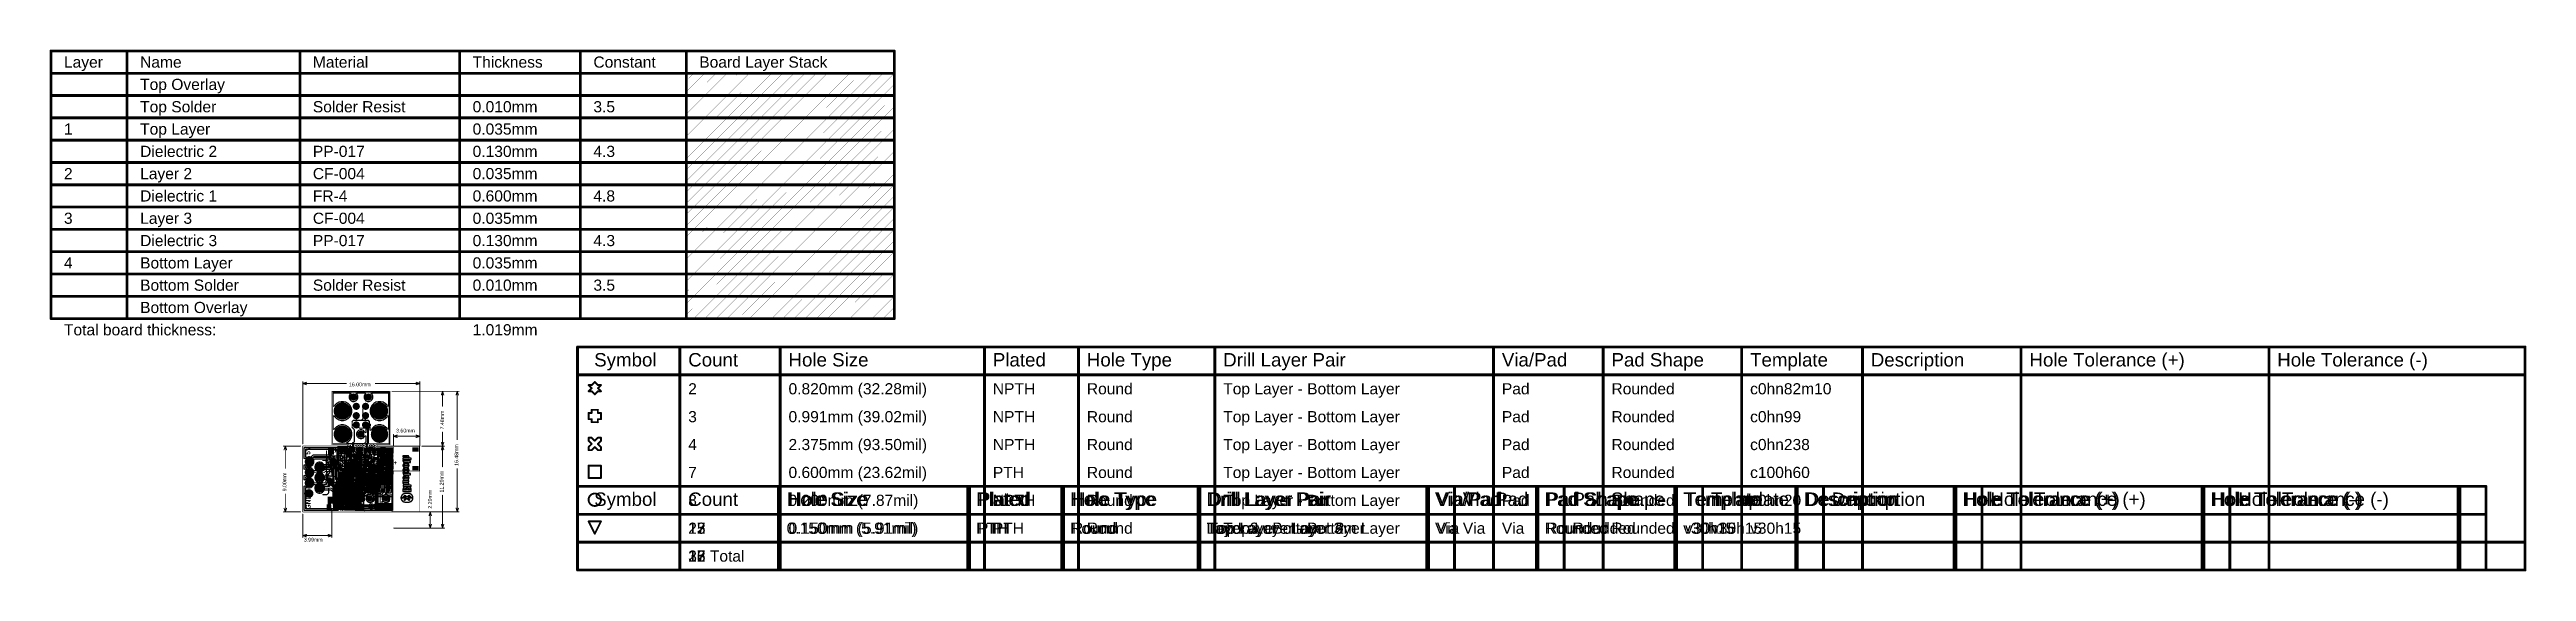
# Model space of a CAD drawing. Header units: inches. Extents: x -35 to 304, y -8 to 63.
import ezdxf

# ---------------------------------------------------------------- set-up
doc = ezdxf.new("R2010")
doc.units = ezdxf.units.IN
for name, color, linetype in [('Board Outline', 216, 'Continuous'), ('Bottom Layer', 5, 'Continuous'), ('Bottom Overlay', 54, 'Continuous'), ('Bottom Paste', 16, 'Continuous'), ('Bottom Solder', 6, 'Continuous'), ('Dimensions', 6, 'Continuous'), ('Drill Drawing', 1, 'Continuous'), ('Fabrication', 76, 'Continuous'), ('Layer 2', 16, 'Continuous'), ('Layer 3', 76, 'Continuous'), ('Multi-Layer', 9, 'Continuous'), ('Pad Holes', 156, 'Continuous'), ('Top Layer', 1, 'Continuous'), ('Top Overlay', 2, 'Continuous'), ('Top Paste', 8, 'Continuous'), ('Top Solder', 216, 'Continuous'), ('Via Holes', 16, 'Continuous')]:
    doc.layers.add(name, color=color, linetype=linetype)
doc.styles.add('Arial', font='', dxfattribs={"height": 0.2})
doc.styles.add('Arial_Bold', font='', dxfattribs={"height": 0.2})
doc.styles.get('Arial').set_extended_font_data('Arial')
doc.styles.get('Arial_Bold').set_extended_font_data('Arial', bold=True)

msp = doc.modelspace()

# ---------------------------------------------------------------- texts
at = {"layer": 'Bottom Overlay', "style": 'Arial', "text_generation_flag": 2}
msp.add_text('B', height=0.508, dxfattribs=at).set_placement((10.39, 0.46))
at = {"layer": 'Dimensions', "style": 'Arial'}
for s, p in [('16.00mm', (6.32, 17.17)), ('3.60mm', (12.76, 10.86)), ('3.99mm', (0.15, -4.04))]:
    msp.add_text(s, height=0.508, dxfattribs=at).set_placement(p)
for s, p in [('7.48mm', (19.3, 11.28)), ('16.48mm', (21.26, 6.29)), ('9.00mm', (-2.24, 2.82)), ('11.20mm', (19.24, 2.66)), ('2.20mm', (17.64, 0.46))]:
    msp.add_text(s, height=0.508, rotation=90, dxfattribs=at).set_placement(p)
at = {"layer": 'Drill Drawing', "style": 'Arial'}
for s, height, p in [('Symbol', 1.829, (39.84, 19.88)), ('Count', 1.829, (52.69, 19.88)), ('Hole Size', 1.829, (66.4, 19.88)), ('Plated', 1.829, (94.33, 19.88)), ('Hole Type', 1.829, (107.18, 19.88)), ('Drill Layer Pair', 1.8288, (125.82, 19.88)), ('Via/Pad', 1.829, (163.91, 19.88)), ('Pad Shape', 1.829, (178.89, 19.88)), ('Template', 1.829, (197.84, 19.88)), ('Description', 1.8288, (214.34, 19.88)), ('Hole Tolerance (+)', 1.8288, (236.03, 19.88)), ('Hole Tolerance (-)', 1.8288, (269.9, 19.88)), ('2', 1.52, (52.69, 16.07)), ('0.820mm (32.28mil)', 1.524, (66.4, 16.07)), ('NPTH', 1.524, (94.33, 16.07)), ('Round', 1.524, (107.18, 16.07)), ('Top Layer - Bottom Layer', 1.524, (125.82, 16.07)), ('Pad', 1.524, (163.91, 16.07)), ('Rounded', 1.524, (178.89, 16.07)), ('c0hn82m10', 1.524, (197.84, 16.07)), ('3', 1.52, (52.69, 12.26)), ('0.991mm (39.02mil)', 1.524, (66.4, 12.26)), ('NPTH', 1.524, (94.33, 12.26)), ('Round', 1.524, (107.18, 12.26)), ('Top Layer - Bottom Layer', 1.524, (125.82, 12.26)), ('Pad', 1.524, (163.91, 12.26)), ('Rounded', 1.524, (178.89, 12.26)), ('c0hn99', 1.524, (197.84, 12.26)), ('4', 1.52, (52.69, 8.45)), ('2.375mm (93.50mil)', 1.524, (66.4, 8.45)), ('NPTH', 1.524, (94.33, 8.45)), ('Round', 1.524, (107.18, 8.45)), ('Top Layer - Bottom Layer', 1.524, (125.82, 8.45)), ('Pad', 1.524, (163.91, 8.45)), ('Rounded', 1.524, (178.89, 8.45)), ('c0hn238', 1.524, (197.84, 8.45)), ('7', 1.52, (52.69, 4.64)), ('0.600mm (23.62mil)', 1.524, (66.4, 4.64)), ('PTH', 1.524, (94.33, 4.64)), ('Round', 1.524, (107.18, 4.64)), ('Top Layer - Bottom Layer', 1.524, (125.82, 4.64)), ('Pad', 1.524, (163.91, 4.64)), ('Rounded', 1.524, (178.89, 4.64)), ('c100h60', 1.524, (197.84, 4.64)), ('Symbol', 1.829, (39.84, 0.83)), ('Symbol', 1.829, (39.84, 0.83)), ('Symbol', 1.829, (39.84, 0.83)), ('Symbol', 1.829, (39.84, 0.83)), ('8', 1.52, (52.69, 0.83)), ('Count', 1.829, (52.69, 0.83)), ('Count', 1.829, (52.69, 0.83)), ('Count', 1.829, (52.69, 0.83)), ('Count', 1.829, (52.69, 0.83)), ('Hole Size', 1.829, (66.15, 0.83)), ('Hole Size', 1.829, (66.15, 0.83)), ('Hole Size', 1.829, (66.15, 0.83)), ('0.200mm (7.87mil)', 1.524, (66.4, 0.83)), ('Hole Size', 1.829, (66.4, 0.83)), ('Plated', 1.829, (92.05, 0.83)), ('Plated', 1.829, (92.05, 0.83)), ('Plated', 1.829, (92.05, 0.83)), ('Plated', 1.829, (92.3, 0.83)), ('NPTH', 1.524, (94.33, 0.83)), ('Hole Type', 1.829, (104.9, 0.83)), ('Hole Type', 1.829, (104.9, 0.83)), ('Hole Type', 1.829, (104.9, 0.83)), ('Hole Type', 1.829, (105.15, 0.83)), ('Round', 1.524, (107.18, 0.83)), ('Drill Layer Pair', 1.8288, (123.54, 0.83)), ('Drill Layer Pair', 1.8288, (123.54, 0.83)), ('Drill Layer Pair', 1.8288, (123.54, 0.83)), ('Drill Layer Pair', 1.8288, (123.79, 0.83)), ('Top Layer - Bottom Layer', 1.524, (125.82, 0.83)), ('Via/Pad', 1.829, (154.77, 0.83)), ('Via/Pad', 1.829, (155.02, 0.83)), ('Via/Pad', 1.829, (158.58, 0.83)), ('Via/Pad', 1.829, (158.58, 0.83)), ('Pad', 1.524, (163.91, 0.83)), ('Pad Shape', 1.829, (169.75, 0.83)), ('Pad Shape', 1.829, (170, 0.83)), ('Pad Shape', 1.829, (173.56, 0.83)), ('Pad Shape', 1.829, (173.56, 0.83)), ('Rounded', 1.524, (178.89, 0.83)), ('Template', 1.829, (188.69, 0.83)), ('Template', 1.829, (188.95, 0.83)), ('Template', 1.829, (192.5, 0.83)), ('Template', 1.829, (192.5, 0.83)), ('c0hn20', 1.524, (197.84, 0.83)), ('Description', 1.8288, (205.2, 0.83)), ('Description', 1.8288, (205.45, 0.83)), ('Description', 1.8288, (209.01, 0.83)), ('Description', 1.8288, (209.01, 0.83)), ('Hole Tolerance (+)', 1.8288, (226.89, 0.83)), ('Hole Tolerance (+)', 1.8288, (227.14, 0.83)), ('Hole Tolerance (+)', 1.8288, (230.69, 0.83)), ('Hole Tolerance (+)', 1.8288, (230.69, 0.83)), ('Hole Tolerance (-)', 1.8288, (260.76, 0.83)), ('Hole Tolerance (-)', 1.8288, (261.01, 0.83)), ('Hole Tolerance (-)', 1.8288, (264.57, 0.83)), ('Hole Tolerance (-)', 1.8288, (264.57, 0.83)), ('25', 1.524, (52.69, -2.98)), ('12', 1.524, (52.69, -2.98)), ('13', 1.524, (52.69, -2.98)), ('12', 1.524, (52.69, -2.98)), ('17', 1.524, (52.69, -2.98)), ('0.150mm (5.91mil)', 1.524, (66.15, -2.98)), ('0.150mm (5.91mil)', 1.524, (66.15, -2.98)), ('0.150mm (5.91mil)', 1.524, (66.15, -2.98)), ('0.150mm (5.91mil)', 1.524, (66.4, -2.98)), ('0.150mm (5.91mil)', 1.524, (66.4, -2.98)), ('PTH', 1.524, (92.05, -2.98)), ('PTH', 1.524, (92.05, -2.98)), ('PTH', 1.524, (92.05, -2.98)), ('PTH', 1.524, (92.3, -2.98)), ('PTH', 1.524, (94.33, -2.98)), ('Round', 1.524, (104.9, -2.98)), ('Round', 1.524, (104.9, -2.98)), ('Round', 1.524, (104.9, -2.98)), ('Round', 1.524, (105.15, -2.98)), ('Round', 1.524, (107.18, -2.98)), ('Top Layer - Layer 3', 1.524, (123.54, -2.98)), ('Layer 3 - Bottom Layer', 1.524, (123.54, -2.98)), ('Layer 2 - Bottom Layer', 1.524, (123.54, -2.98)), ('Top Layer - Layer 2', 1.524, (123.79, -2.98)), ('Top Layer - Bottom Layer', 1.524, (125.82, -2.98)), ('Via', 1.524, (154.77, -2.98)), ('Via', 1.524, (155.02, -2.98)), ('Via', 1.524, (158.58, -2.98)), ('Via', 1.524, (158.58, -2.98)), ('Via', 1.524, (163.91, -2.98)), ('Rounded', 1.524, (169.75, -2.98)), ('Rounded', 1.524, (170, -2.98)), ('Rounded', 1.524, (173.56, -2.98)), ('Rounded', 1.524, (173.56, -2.98)), ('Rounded', 1.524, (178.89, -2.98)), ('v30h15', 1.524, (188.69, -2.98)), ('v30h15', 1.524, (188.95, -2.98)), ('v30h15', 1.524, (192.5, -2.98)), ('v30h15', 1.524, (192.5, -2.98)), ('v30h15', 1.524, (197.84, -2.98)), ('36 Total', 1.524, (52.69, -6.79)), ('25 Total', 1.524, (52.69, -6.79)), ('12 Total', 1.524, (52.69, -6.79)), ('13 Total', 1.524, (52.69, -6.79)), ('17 Total', 1.524, (52.69, -6.79))]:
    msp.add_text(s, height=height, dxfattribs=at).set_placement(p)
at = {"layer": 'Fabrication', "style": 'Arial'}
for s, height, p in [('Layer', 1.524, (-32.64, 60.71)), ('Name', 1.524, (-22.23, 60.71)), ('Material', 1.524, (1.38, 60.71)), ('Thickness', 1.524, (23.22, 60.71)), ('Constant', 1.524, (39.73, 60.71)), ('Board Layer Stack', 1.524, (54.2, 60.71)), ('Top Overlay', 1.524, (-22.23, 57.66)), ('Top Solder', 1.524, (-22.23, 54.61)), ('Solder Resist', 1.524, (1.38, 54.61)), ('0.010mm', 1.524, (23.22, 54.61)), ('3.5', 1.524, (39.73, 54.61)), ('1', 1.52, (-32.64, 51.56)), ('Top Layer', 1.524, (-22.23, 51.56)), ('0.035mm', 1.524, (23.22, 51.56)), ('Dielectric 2', 1.524, (-22.23, 48.51)), ('PP-017', 1.524, (1.38, 48.51)), ('0.130mm', 1.524, (23.22, 48.51)), ('4.3', 1.524, (39.73, 48.51)), ('2', 1.52, (-32.64, 45.47)), ('Layer 2', 1.524, (-22.23, 45.47)), ('Dielectric 1', 1.524, (-22.23, 42.42)), ('CF-004', 1.524, (1.38, 45.47)), ('0.035mm', 1.524, (23.22, 45.47)), ('3', 1.52, (-32.64, 39.37)), ('Layer 3', 1.524, (-22.23, 39.37)), ('CF-004', 1.524, (1.38, 39.37)), ('FR-4', 1.524, (1.38, 42.42)), ('0.600mm', 1.524, (23.22, 42.42)), ('0.035mm', 1.524, (23.22, 39.37)), ('4.8', 1.524, (39.73, 42.42)), ('Dielectric 3', 1.524, (-22.23, 36.32)), ('PP-017', 1.524, (1.38, 36.32)), ('0.130mm', 1.524, (23.22, 36.32)), ('4.3', 1.524, (39.73, 36.32)), ('4', 1.52, (-32.64, 33.27)), ('Bottom Layer', 1.524, (-22.23, 33.27)), ('0.035mm', 1.524, (23.22, 33.27)), ('Bottom Solder', 1.524, (-22.23, 30.23)), ('Solder Resist', 1.524, (1.38, 30.23)), ('0.010mm', 1.524, (23.22, 30.23)), ('3.5', 1.524, (39.73, 30.23)), ('Bottom Overlay', 1.524, (-22.23, 27.18)), ('Total board thickness:', 1.524, (-32.64, 24.13)), ('1.019mm', 1.524, (23.22, 24.13))]:
    msp.add_text(s, height=height, dxfattribs=at).set_placement(p)
at = {"layer": 'Top Overlay', "style": 'Arial_Bold'}
for s, rotation, p in [('5V', 90, (1.04, 7.83)), ('ANALOG', 90, (3.73, 3.49)), ('TX', 360, (3.78, 8.11)), ('GND', 90, (1.07, 0.36))]:
    msp.add_text(s, height=0.635, rotation=rotation, dxfattribs=at).set_placement(p)

# ---------------------------------------------------------------- blocks, each defined once
blk = doc.blocks.new('S______P____0_5___D___1')
at = {"layer": 'Bottom Layer'}
h = blk.add_hatch(color=5, dxfattribs=at)
edge = h.paths.add_edge_path()
edge.add_arc((0, 0), 0.5, 0, 360)
h = blk.add_hatch(color=5, dxfattribs=at)
edge = h.paths.add_edge_path()
edge.add_arc((0.72, 1.45), 0.5, 0, 360)
h = blk.add_hatch(color=5, dxfattribs=at)
edge = h.paths.add_edge_path()
edge.add_arc((1.45, 0), 0.5, 0, 360)
h = blk.add_hatch(color=5, dxfattribs=at)
edge = h.paths.add_edge_path()
edge.add_arc((2.17, 1.45), 0.5, 0, 360)
h = blk.add_hatch(color=5, dxfattribs=at)
edge = h.paths.add_edge_path()
edge.add_arc((2.89, 0), 0.5, 0, 360)
h = blk.add_hatch(color=5, dxfattribs=at)
edge = h.paths.add_edge_path()
edge.add_arc((3.61, 1.45), 0.5, 0, 360)
h = blk.add_hatch(color=5, dxfattribs=at)
edge = h.paths.add_edge_path()
edge.add_arc((4.34, 0), 0.5, 0, 360)
at = {"layer": 'Bottom Solder'}
h = blk.add_hatch(color=6, dxfattribs=at)
edge = h.paths.add_edge_path()
edge.add_arc((0, 0), 0.602, 0, 360)
h = blk.add_hatch(color=6, dxfattribs=at)
edge = h.paths.add_edge_path()
edge.add_arc((0.72, 1.45), 0.602, 0, 360)
h = blk.add_hatch(color=6, dxfattribs=at)
edge = h.paths.add_edge_path()
edge.add_arc((1.45, 0), 0.602, 0, 360)
h = blk.add_hatch(color=6, dxfattribs=at)
edge = h.paths.add_edge_path()
edge.add_arc((2.17, 1.45), 0.602, 0, 360)
h = blk.add_hatch(color=6, dxfattribs=at)
edge = h.paths.add_edge_path()
edge.add_arc((2.89, 0), 0.602, 0, 360)
h = blk.add_hatch(color=6, dxfattribs=at)
edge = h.paths.add_edge_path()
edge.add_arc((3.61, 1.45), 0.602, 0, 360)
h = blk.add_hatch(color=6, dxfattribs=at)
edge = h.paths.add_edge_path()
edge.add_arc((4.34, 0), 0.602, 0, 360)
at = {"layer": 'Layer 2'}
h = blk.add_hatch(color=16, dxfattribs=at)
edge = h.paths.add_edge_path()
edge.add_arc((0, 0), 0.5, 0, 360)
h = blk.add_hatch(color=16, dxfattribs=at)
edge = h.paths.add_edge_path()
edge.add_arc((0.72, 1.45), 0.5, 0, 360)
h = blk.add_hatch(color=16, dxfattribs=at)
edge = h.paths.add_edge_path()
edge.add_arc((1.45, 0), 0.5, 0, 360)
h = blk.add_hatch(color=16, dxfattribs=at)
edge = h.paths.add_edge_path()
edge.add_arc((2.17, 1.45), 0.5, 0, 360)
h = blk.add_hatch(color=16, dxfattribs=at)
edge = h.paths.add_edge_path()
edge.add_arc((2.89, 0), 0.5, 0, 360)
h = blk.add_hatch(color=16, dxfattribs=at)
edge = h.paths.add_edge_path()
edge.add_arc((3.61, 1.45), 0.5, 0, 360)
h = blk.add_hatch(color=16, dxfattribs=at)
edge = h.paths.add_edge_path()
edge.add_arc((4.34, 0), 0.5, 0, 360)
at = {"layer": 'Layer 3'}
h = blk.add_hatch(color=76, dxfattribs=at)
edge = h.paths.add_edge_path()
edge.add_arc((0, 0), 0.5, 0, 360)
h = blk.add_hatch(color=76, dxfattribs=at)
edge = h.paths.add_edge_path()
edge.add_arc((0.72, 1.45), 0.5, 0, 360)
h = blk.add_hatch(color=76, dxfattribs=at)
edge = h.paths.add_edge_path()
edge.add_arc((1.45, 0), 0.5, 0, 360)
h = blk.add_hatch(color=76, dxfattribs=at)
edge = h.paths.add_edge_path()
edge.add_arc((2.17, 1.45), 0.5, 0, 360)
h = blk.add_hatch(color=76, dxfattribs=at)
edge = h.paths.add_edge_path()
edge.add_arc((2.89, 0), 0.5, 0, 360)
h = blk.add_hatch(color=76, dxfattribs=at)
edge = h.paths.add_edge_path()
edge.add_arc((3.61, 1.45), 0.5, 0, 360)
h = blk.add_hatch(color=76, dxfattribs=at)
edge = h.paths.add_edge_path()
edge.add_arc((4.34, 0), 0.5, 0, 360)
at = {"layer": 'Multi-Layer'}
h = blk.add_hatch(color=9, dxfattribs=at)
edge = h.paths.add_edge_path()
edge.add_arc((0, 0), 0.5, 0, 360)
h = blk.add_hatch(color=9, dxfattribs=at)
edge = h.paths.add_edge_path()
edge.add_arc((0.72, 1.45), 0.5, 0, 360)
h = blk.add_hatch(color=9, dxfattribs=at)
edge = h.paths.add_edge_path()
edge.add_arc((1.45, 0), 0.5, 0, 360)
h = blk.add_hatch(color=9, dxfattribs=at)
edge = h.paths.add_edge_path()
edge.add_arc((2.17, 1.45), 0.5, 0, 360)
h = blk.add_hatch(color=9, dxfattribs=at)
edge = h.paths.add_edge_path()
edge.add_arc((2.89, 0), 0.5, 0, 360)
h = blk.add_hatch(color=9, dxfattribs=at)
edge = h.paths.add_edge_path()
edge.add_arc((3.61, 1.45), 0.5, 0, 360)
h = blk.add_hatch(color=9, dxfattribs=at)
edge = h.paths.add_edge_path()
edge.add_arc((4.34, 0), 0.5, 0, 360)
at = {"layer": 'Pad Holes'}
h = blk.add_hatch(color=7, dxfattribs=at)
edge = h.paths.add_edge_path()
edge.add_arc((0, 0), 0.3, 0, 360)
h = blk.add_hatch(color=7, dxfattribs=at)
edge = h.paths.add_edge_path()
edge.add_arc((0.72, 1.45), 0.3, 0, 360)
h = blk.add_hatch(color=7, dxfattribs=at)
edge = h.paths.add_edge_path()
edge.add_arc((1.45, 0), 0.3, 0, 360)
h = blk.add_hatch(color=7, dxfattribs=at)
edge = h.paths.add_edge_path()
edge.add_arc((2.17, 1.45), 0.3, 0, 360)
h = blk.add_hatch(color=7, dxfattribs=at)
edge = h.paths.add_edge_path()
edge.add_arc((2.89, 0), 0.3, 0, 360)
h = blk.add_hatch(color=7, dxfattribs=at)
edge = h.paths.add_edge_path()
edge.add_arc((3.61, 1.45), 0.3, 0, 360)
h = blk.add_hatch(color=7, dxfattribs=at)
edge = h.paths.add_edge_path()
edge.add_arc((4.34, 0), 0.3, 0, 360)
at = {"layer": 'Top Layer'}
h = blk.add_hatch(color=1, dxfattribs=at)
edge = h.paths.add_edge_path()
edge.add_arc((0, 0), 0.5, 0, 360)
h = blk.add_hatch(color=1, dxfattribs=at)
edge = h.paths.add_edge_path()
edge.add_arc((0.72, 1.45), 0.5, 0, 360)
h = blk.add_hatch(color=1, dxfattribs=at)
edge = h.paths.add_edge_path()
edge.add_arc((1.45, 0), 0.5, 0, 360)
h = blk.add_hatch(color=1, dxfattribs=at)
edge = h.paths.add_edge_path()
edge.add_arc((2.17, 1.45), 0.5, 0, 360)
h = blk.add_hatch(color=1, dxfattribs=at)
edge = h.paths.add_edge_path()
edge.add_arc((2.89, 0), 0.5, 0, 360)
h = blk.add_hatch(color=1, dxfattribs=at)
edge = h.paths.add_edge_path()
edge.add_arc((3.61, 1.45), 0.5, 0, 360)
h = blk.add_hatch(color=1, dxfattribs=at)
edge = h.paths.add_edge_path()
edge.add_arc((4.34, 0), 0.5, 0, 360)
at = {"layer": 'Top Solder'}
h = blk.add_hatch(color=216, dxfattribs=at)
edge = h.paths.add_edge_path()
edge.add_arc((0, 0), 0.602, 0, 360)
h = blk.add_hatch(color=216, dxfattribs=at)
edge = h.paths.add_edge_path()
edge.add_arc((0.72, 1.45), 0.602, 0, 360)
h = blk.add_hatch(color=216, dxfattribs=at)
edge = h.paths.add_edge_path()
edge.add_arc((1.45, 0), 0.602, 0, 360)
h = blk.add_hatch(color=216, dxfattribs=at)
edge = h.paths.add_edge_path()
edge.add_arc((2.17, 1.45), 0.602, 0, 360)
h = blk.add_hatch(color=216, dxfattribs=at)
edge = h.paths.add_edge_path()
edge.add_arc((2.89, 0), 0.602, 0, 360)
h = blk.add_hatch(color=216, dxfattribs=at)
edge = h.paths.add_edge_path()
edge.add_arc((3.61, 1.45), 0.602, 0, 360)
h = blk.add_hatch(color=216, dxfattribs=at)
edge = h.paths.add_edge_path()
edge.add_arc((4.34, 0), 0.602, 0, 360)
blk = doc.blocks.new('TSA016A2518A_B_2')
at = {"layer": 'Bottom Layer'}
for points in [[(-2.55, 1.43), (-1.65, 1.43), (-1.65, 0.73), (-2.55, 0.73)], [(1.65, 1.43), (2.55, 1.43), (2.55, 0.73), (1.65, 0.73)], [(-2.55, -0.73), (-1.65, -0.73), (-1.65, -1.43), (-2.55, -1.43)], [(1.65, -0.73), (2.55, -0.73), (2.55, -1.43), (1.65, -1.43)]]:
    blk.add_hatch(color=5, dxfattribs=at).paths.add_polyline_path(points)
at = {"layer": 'Bottom Paste'}
for points in [[(-2.55, 1.43), (-1.65, 1.43), (-1.65, 0.73), (-2.55, 0.73)], [(1.65, 1.43), (2.55, 1.43), (2.55, 0.73), (1.65, 0.73)], [(-2.55, -0.73), (-1.65, -0.73), (-1.65, -1.43), (-2.55, -1.43)], [(1.65, -0.73), (2.55, -0.73), (2.55, -1.43), (1.65, -1.43)]]:
    blk.add_hatch(color=16, dxfattribs=at).paths.add_polyline_path(points)
at = {"layer": 'Bottom Solder'}
for points in [[(-2.6, 1.48), (-1.6, 1.48), (-1.6, 0.67), (-2.6, 0.67)], [(1.6, 1.48), (2.6, 1.48), (2.6, 0.67), (1.6, 0.67)], [(-2.6, -0.67), (-1.6, -0.67), (-1.6, -1.48), (-2.6, -1.48)], [(1.6, -0.67), (2.6, -0.67), (2.6, -1.48), (1.6, -1.48)]]:
    blk.add_hatch(color=6, dxfattribs=at).paths.add_polyline_path(points)
at = {"layer": 'Bottom Overlay'}
for points in [[(-2.2, 0.54, 0.127, 0.127, 0), (-2.2, -0.54, 0.127, 0.127, 0)], [(-2.02, 1.69, 0.127, 0.127, 0), (-1.4, 1.69, 0.127, 0.127, 0)], [(-0.51, -1.02, 0.127, 0.127, -1), (-0.51, 1.02, 0.127, 0.127, 0)], [(-1.4, 1.69, 0.127, 0.127, 0), (1.37, 1.69, 0.127, 0.127, 0)], [(-0.51, 1.02, 0.127, 0.127, 0), (0.51, 1.02, 0.127, 0.127, 0)], [(0.51, 1.02, 0.127, 0.127, -1), (0.51, -1.02, 0.127, 0.127, 0)], [(1.37, 1.69, 0.127, 0.127, 0), (2.14, 1.69, 0.127, 0.127, 0)], [(2.2, 0.54, 0.127, 0.127, 0), (2.2, -0.54, 0.127, 0.127, 0)], [(-2.9, -0.97, 0.127, 0.127, 0), (-2.77, -1.09, 0.127, 0.127, 0)], [(-2.9, -0.97, 0.127, 0.127, 0), (-2.9, -1.22, 0.127, 0.127, 0)], [(-2.77, -1.09, 0.127, 0.127, 0), (-2.9, -1.22, 0.127, 0.127, 0)], [(-2.06, -1.71, 0.127, 0.127, 0), (-1.37, -1.71, 0.127, 0.127, 0)], [(-1.37, -1.71, 0.127, 0.127, 0), (1.37, -1.71, 0.127, 0.127, 0)], [(-0.51, -1.02, 0.127, 0.127, 0), (0.51, -1.02, 0.127, 0.127, 0)], [(1.37, -1.71, 0.127, 0.127, 0), (2.08, -1.71, 0.127, 0.127, 0)]]:
    blk.add_lwpolyline(points, format="xyseb", dxfattribs=at)
for points in [[(-2.23, 0.54, 0.0635, 0.0635, 1), (-2.17, 0.54, 0.0635, 0.0635, 1)], [(-2.05, 1.69, 0.0635, 0.0635, 1), (-1.99, 1.69, 0.0635, 0.0635, 1)], [(-1.43, 1.69, 0.0635, 0.0635, 1), (-1.36, 1.69, 0.0635, 0.0635, 1)], [(-1.43, 1.69, 0.0635, 0.0635, 1), (-1.36, 1.69, 0.0635, 0.0635, 1)], [(-0.54, 1.02, 0.0635, 0.0635, 1), (-0.48, 1.02, 0.0635, 0.0635, 1)], [(-0.54, 1.02, 0.0635, 0.0635, 1), (-0.48, 1.02, 0.0635, 0.0635, 1)], [(0.48, 1.02, 0.0635, 0.0635, 1), (0.54, 1.02, 0.0635, 0.0635, 1)], [(0.48, 1.02, 0.0635, 0.0635, 1), (0.54, 1.02, 0.0635, 0.0635, 1)], [(1.34, 1.69, 0.0635, 0.0635, 1), (1.4, 1.69, 0.0635, 0.0635, 1)], [(1.34, 1.69, 0.0635, 0.0635, 1), (1.4, 1.69, 0.0635, 0.0635, 1)], [(2.11, 1.69, 0.0635, 0.0635, 1), (2.17, 1.69, 0.0635, 0.0635, 1)], [(2.17, 0.54, 0.0635, 0.0635, 1), (2.23, 0.54, 0.0635, 0.0635, 1)], [(-2.93, -0.97, 0.0635, 0.0635, 1), (-2.86, -0.97, 0.0635, 0.0635, 1)], [(-2.93, -0.97, 0.0635, 0.0635, 1), (-2.86, -0.97, 0.0635, 0.0635, 1)], [(-2.93, -1.22, 0.0635, 0.0635, 1), (-2.86, -1.22, 0.0635, 0.0635, 1)], [(-2.93, -1.22, 0.0635, 0.0635, 1), (-2.86, -1.22, 0.0635, 0.0635, 1)], [(-2.8, -1.09, 0.0635, 0.0635, 1), (-2.74, -1.09, 0.0635, 0.0635, 1)], [(-2.8, -1.09, 0.0635, 0.0635, 1), (-2.74, -1.09, 0.0635, 0.0635, 1)], [(-2.23, -0.54, 0.0635, 0.0635, 1), (-2.17, -0.54, 0.0635, 0.0635, 1)], [(-2.09, -1.71, 0.0635, 0.0635, 1), (-2.03, -1.71, 0.0635, 0.0635, 1)], [(-1.4, -1.71, 0.0635, 0.0635, 1), (-1.33, -1.71, 0.0635, 0.0635, 1)], [(-1.4, -1.71, 0.0635, 0.0635, 1), (-1.33, -1.71, 0.0635, 0.0635, 1)], [(-0.54, -1.02, 0.0635, 0.0635, 1), (-0.48, -1.02, 0.0635, 0.0635, 1)], [(-0.54, -1.02, 0.0635, 0.0635, 1), (-0.48, -1.02, 0.0635, 0.0635, 1)], [(0.48, -1.02, 0.0635, 0.0635, 1), (0.54, -1.02, 0.0635, 0.0635, 1)], [(0.48, -1.02, 0.0635, 0.0635, 1), (0.54, -1.02, 0.0635, 0.0635, 1)], [(1.33, -1.71, 0.0635, 0.0635, 1), (1.4, -1.71, 0.0635, 0.0635, 1)], [(1.33, -1.71, 0.0635, 0.0635, 1), (1.4, -1.71, 0.0635, 0.0635, 1)], [(2.05, -1.71, 0.0635, 0.0635, 1), (2.11, -1.71, 0.0635, 0.0635, 1)], [(2.17, -0.54, 0.0635, 0.0635, 1), (2.23, -0.54, 0.0635, 0.0635, 1)]]:
    blk.add_lwpolyline(points, format="xyseb", close=True, dxfattribs=at)
blk = doc.blocks.new('CAP_0201_B_3')
at = {"layer": 'Bottom Layer'}
for points in [[(-0.45, 0.15), (-0.15, 0.15), (-0.15, -0.15), (-0.45, -0.15)], [(0.15, 0.15), (0.45, 0.15), (0.45, -0.15), (0.15, -0.15)]]:
    blk.add_hatch(color=5, dxfattribs=at).paths.add_polyline_path(points)
at = {"layer": 'Bottom Paste'}
for points in [[(-0.45, 0.15), (-0.15, 0.15), (-0.15, -0.15), (-0.45, -0.15)], [(0.15, 0.15), (0.45, 0.15), (0.45, -0.15), (0.15, -0.15)]]:
    blk.add_hatch(color=16, dxfattribs=at).paths.add_polyline_path(points)
at = {"layer": 'Bottom Solder'}
for points in [[(-0.51, 0.21), (-0.09, 0.21), (-0.09, -0.21), (-0.51, -0.21)], [(0.09, 0.21), (0.51, 0.21), (0.51, -0.21), (0.09, -0.21)]]:
    blk.add_hatch(color=6, dxfattribs=at).paths.add_polyline_path(points)
at = {"layer": 'Bottom Overlay'}
for points in [[(-0.53, 0.23, 0.0762, 0.0762, 0), (-0.53, -0.23, 0.0762, 0.0762, 0)], [(-0.53, 0.23, 0.0762, 0.0762, 0), (-0.2, 0.23, 0.0762, 0.0762, 0)], [(0.2, 0.23, 0.0762, 0.0762, 0), (0.53, 0.23, 0.0762, 0.0762, 0)], [(0.53, 0.23, 0.0762, 0.0762, 0), (0.53, -0.23, 0.0762, 0.0762, 0)], [(-0.53, -0.23, 0.0762, 0.0762, 0), (-0.2, -0.23, 0.0762, 0.0762, 0)], [(0.2, -0.23, 0.0762, 0.0762, 0), (0.53, -0.23, 0.0762, 0.0762, 0)]]:
    blk.add_lwpolyline(points, format="xyseb", dxfattribs=at)
for points in [[(-0.55, 0.23, 0.0381, 0.0381, 1), (-0.51, 0.23, 0.0381, 0.0381, 1)], [(-0.55, 0.23, 0.0381, 0.0381, 1), (-0.51, 0.23, 0.0381, 0.0381, 1)], [(-0.22, 0.23, 0.0381, 0.0381, 1), (-0.18, 0.23, 0.0381, 0.0381, 1)], [(0.18, 0.23, 0.0381, 0.0381, 1), (0.22, 0.23, 0.0381, 0.0381, 1)], [(0.51, 0.23, 0.0381, 0.0381, 1), (0.55, 0.23, 0.0381, 0.0381, 1)], [(0.51, 0.23, 0.0381, 0.0381, 1), (0.55, 0.23, 0.0381, 0.0381, 1)], [(-0.55, -0.23, 0.0381, 0.0381, 1), (-0.51, -0.23, 0.0381, 0.0381, 1)], [(-0.55, -0.23, 0.0381, 0.0381, 1), (-0.51, -0.23, 0.0381, 0.0381, 1)], [(-0.22, -0.23, 0.0381, 0.0381, 1), (-0.18, -0.23, 0.0381, 0.0381, 1)], [(0.18, -0.23, 0.0381, 0.0381, 1), (0.22, -0.23, 0.0381, 0.0381, 1)], [(0.51, -0.23, 0.0381, 0.0381, 1), (0.55, -0.23, 0.0381, 0.0381, 1)], [(0.51, -0.23, 0.0381, 0.0381, 1), (0.55, -0.23, 0.0381, 0.0381, 1)]]:
    blk.add_lwpolyline(points, format="xyseb", close=True, dxfattribs=at)
blk = doc.blocks.new('CAP_0201_B_4')
at = {"layer": 'Bottom Layer'}
for points in [[(-0.45, 0.15), (-0.15, 0.15), (-0.15, -0.15), (-0.45, -0.15)], [(0.15, 0.15), (0.45, 0.15), (0.45, -0.15), (0.15, -0.15)]]:
    blk.add_hatch(color=5, dxfattribs=at).paths.add_polyline_path(points)
at = {"layer": 'Bottom Paste'}
for points in [[(-0.45, 0.15), (-0.15, 0.15), (-0.15, -0.15), (-0.45, -0.15)], [(0.15, 0.15), (0.45, 0.15), (0.45, -0.15), (0.15, -0.15)]]:
    blk.add_hatch(color=16, dxfattribs=at).paths.add_polyline_path(points)
at = {"layer": 'Bottom Solder'}
for points in [[(-0.51, 0.21), (-0.09, 0.21), (-0.09, -0.21), (-0.51, -0.21)], [(0.09, 0.21), (0.51, 0.21), (0.51, -0.21), (0.09, -0.21)]]:
    blk.add_hatch(color=6, dxfattribs=at).paths.add_polyline_path(points)
at = {"layer": 'Bottom Overlay'}
for points in [[(-0.53, -0.23, 0.0762, 0.0762, 0), (-0.53, 0.23, 0.0762, 0.0762, 0)], [(-0.2, 0.23, 0.0762, 0.0762, 0), (-0.53, 0.23, 0.0762, 0.0762, 0)], [(0.53, 0.23, 0.0762, 0.0762, 0), (0.2, 0.23, 0.0762, 0.0762, 0)], [(0.53, -0.23, 0.0762, 0.0762, 0), (0.53, 0.23, 0.0762, 0.0762, 0)], [(-0.2, -0.23, 0.0762, 0.0762, 0), (-0.53, -0.23, 0.0762, 0.0762, 0)], [(0.53, -0.23, 0.0762, 0.0762, 0), (0.2, -0.23, 0.0762, 0.0762, 0)]]:
    blk.add_lwpolyline(points, format="xyseb", dxfattribs=at)
for points in [[(-0.55, 0.23, 0.0381, 0.0381, 1), (-0.51, 0.23, 0.0381, 0.0381, 1)], [(-0.55, 0.23, 0.0381, 0.0381, 1), (-0.51, 0.23, 0.0381, 0.0381, 1)], [(-0.22, 0.23, 0.0381, 0.0381, 1), (-0.18, 0.23, 0.0381, 0.0381, 1)], [(0.18, 0.23, 0.0381, 0.0381, 1), (0.22, 0.23, 0.0381, 0.0381, 1)], [(0.51, 0.23, 0.0381, 0.0381, 1), (0.55, 0.23, 0.0381, 0.0381, 1)], [(0.51, 0.23, 0.0381, 0.0381, 1), (0.55, 0.23, 0.0381, 0.0381, 1)], [(-0.55, -0.23, 0.0381, 0.0381, 1), (-0.51, -0.23, 0.0381, 0.0381, 1)], [(-0.55, -0.23, 0.0381, 0.0381, 1), (-0.51, -0.23, 0.0381, 0.0381, 1)], [(-0.22, -0.23, 0.0381, 0.0381, 1), (-0.18, -0.23, 0.0381, 0.0381, 1)], [(0.18, -0.23, 0.0381, 0.0381, 1), (0.22, -0.23, 0.0381, 0.0381, 1)], [(0.51, -0.23, 0.0381, 0.0381, 1), (0.55, -0.23, 0.0381, 0.0381, 1)], [(0.51, -0.23, 0.0381, 0.0381, 1), (0.55, -0.23, 0.0381, 0.0381, 1)]]:
    blk.add_lwpolyline(points, format="xyseb", close=True, dxfattribs=at)
blk = doc.blocks.new('TC2030_IDC__5')
at = {"layer": 'Bottom Solder'}
h = blk.add_hatch(color=6, dxfattribs=at)
edge = h.paths.add_edge_path()
edge.add_arc((-2.54, 2.54), 0.1016, 0, 360)
h = blk.add_hatch(color=6, dxfattribs=at)
edge = h.paths.add_edge_path()
edge.add_arc((-2.54, 0), 0.1016, 0, 360)
h = blk.add_hatch(color=6, dxfattribs=at)
edge = h.paths.add_edge_path()
edge.add_arc((0.635, 2.54), 0.1016, 0, 360)
h = blk.add_hatch(color=6, dxfattribs=at)
edge = h.paths.add_edge_path()
edge.add_arc((2.54, 1.016), 0.1016, 0, 360)
h = blk.add_hatch(color=6, dxfattribs=at)
edge = h.paths.add_edge_path()
edge.add_arc((-2.54, -2.54), 0.1016, 0, 360)
h = blk.add_hatch(color=6, dxfattribs=at)
edge = h.paths.add_edge_path()
edge.add_arc((0.635, -2.54), 0.1016, 0, 360)
h = blk.add_hatch(color=6, dxfattribs=at)
edge = h.paths.add_edge_path()
edge.add_arc((2.54, -1.016), 0.1016, 0, 360)
at = {"layer": 'Pad Holes'}
h = blk.add_hatch(color=7, dxfattribs=at)
edge = h.paths.add_edge_path()
edge.add_arc((-2.54, 2.54), 1.1875, 0, 360)
h = blk.add_hatch(color=7, dxfattribs=at)
edge = h.paths.add_edge_path()
edge.add_arc((0.635, 2.54), 1.1875, 0, 360)
h = blk.add_hatch(color=7, dxfattribs=at)
edge = h.paths.add_edge_path()
edge.add_arc((-2.54, 0), 0.4955, 0, 360)
h = blk.add_hatch(color=7, dxfattribs=at)
edge = h.paths.add_edge_path()
edge.add_arc((2.54, 1.016), 0.4955, 0, 360)
h = blk.add_hatch(color=7, dxfattribs=at)
edge = h.paths.add_edge_path()
edge.add_arc((-2.54, -2.54), 1.1875, 0, 360)
h = blk.add_hatch(color=7, dxfattribs=at)
edge = h.paths.add_edge_path()
edge.add_arc((0.635, -2.54), 1.1875, 0, 360)
h = blk.add_hatch(color=7, dxfattribs=at)
edge = h.paths.add_edge_path()
edge.add_arc((2.54, -1.016), 0.4955, 0, 360)
at = {"layer": 'Top Layer'}
h = blk.add_hatch(color=1, dxfattribs=at)
edge = h.paths.add_edge_path()
edge.add_arc((-1.27, 0.635), 0.3935, 0, 360)
h = blk.add_hatch(color=1, dxfattribs=at)
edge = h.paths.add_edge_path()
edge.add_arc((0, 0.635), 0.3935, 0, 360)
h = blk.add_hatch(color=1, dxfattribs=at)
edge = h.paths.add_edge_path()
edge.add_arc((1.27, 0.635), 0.3935, 0, 360)
h = blk.add_hatch(color=1, dxfattribs=at)
edge = h.paths.add_edge_path()
edge.add_arc((-1.27, -0.635), 0.3935, 0, 360)
h = blk.add_hatch(color=1, dxfattribs=at)
edge = h.paths.add_edge_path()
edge.add_arc((-1.27, -0.635), 0.3935, 0, 360)
h = blk.add_hatch(color=1, dxfattribs=at)
edge = h.paths.add_edge_path()
edge.add_arc((0, -0.635), 0.3935, 0, 360)
h = blk.add_hatch(color=1, dxfattribs=at)
edge = h.paths.add_edge_path()
edge.add_arc((1.27, -0.635), 0.3935, 0, 360)
at = {"layer": 'Top Paste'}
h = blk.add_hatch(color=8, dxfattribs=at)
edge = h.paths.add_edge_path()
edge.add_arc((-1.27, 0.635), 0.3935, 0, 360)
h = blk.add_hatch(color=8, dxfattribs=at)
edge = h.paths.add_edge_path()
edge.add_arc((0, 0.635), 0.3935, 0, 360)
h = blk.add_hatch(color=8, dxfattribs=at)
edge = h.paths.add_edge_path()
edge.add_arc((1.27, 0.635), 0.3935, 0, 360)
h = blk.add_hatch(color=8, dxfattribs=at)
edge = h.paths.add_edge_path()
edge.add_arc((-1.27, -0.635), 0.3935, 0, 360)
h = blk.add_hatch(color=8, dxfattribs=at)
edge = h.paths.add_edge_path()
edge.add_arc((-1.27, -0.635), 0.3935, 0, 360)
h = blk.add_hatch(color=8, dxfattribs=at)
edge = h.paths.add_edge_path()
edge.add_arc((0, -0.635), 0.3935, 0, 360)
h = blk.add_hatch(color=8, dxfattribs=at)
edge = h.paths.add_edge_path()
edge.add_arc((1.27, -0.635), 0.3935, 0, 360)
at = {"layer": 'Top Solder'}
h = blk.add_hatch(color=216, dxfattribs=at)
edge = h.paths.add_edge_path()
edge.add_arc((-2.54, 2.54), 0.1016, 0, 360)
h = blk.add_hatch(color=216, dxfattribs=at)
edge = h.paths.add_edge_path()
edge.add_arc((-2.54, 0), 0.1016, 0, 360)
h = blk.add_hatch(color=216, dxfattribs=at)
edge = h.paths.add_edge_path()
edge.add_arc((-1.27, 0.635), 0.4951, 0, 360)
h = blk.add_hatch(color=216, dxfattribs=at)
edge = h.paths.add_edge_path()
edge.add_arc((0, 0.635), 0.4951, 0, 360)
h = blk.add_hatch(color=216, dxfattribs=at)
edge = h.paths.add_edge_path()
edge.add_arc((0.635, 2.54), 0.1016, 0, 360)
h = blk.add_hatch(color=216, dxfattribs=at)
edge = h.paths.add_edge_path()
edge.add_arc((1.27, 0.635), 0.4951, 0, 360)
h = blk.add_hatch(color=216, dxfattribs=at)
edge = h.paths.add_edge_path()
edge.add_arc((2.54, 1.016), 0.1016, 0, 360)
h = blk.add_hatch(color=216, dxfattribs=at)
edge = h.paths.add_edge_path()
edge.add_arc((-2.54, -2.54), 0.1016, 0, 360)
h = blk.add_hatch(color=216, dxfattribs=at)
edge = h.paths.add_edge_path()
edge.add_arc((-1.27, -0.635), 0.4951, 0, 360)
h = blk.add_hatch(color=216, dxfattribs=at)
edge = h.paths.add_edge_path()
edge.add_arc((-1.27, -0.635), 0.4951, 0, 360)
h = blk.add_hatch(color=216, dxfattribs=at)
edge = h.paths.add_edge_path()
edge.add_arc((0, -0.635), 0.4951, 0, 360)
h = blk.add_hatch(color=216, dxfattribs=at)
edge = h.paths.add_edge_path()
edge.add_arc((0.635, -2.54), 0.1016, 0, 360)
h = blk.add_hatch(color=216, dxfattribs=at)
edge = h.paths.add_edge_path()
edge.add_arc((1.27, -0.635), 0.4951, 0, 360)
h = blk.add_hatch(color=216, dxfattribs=at)
edge = h.paths.add_edge_path()
edge.add_arc((2.54, -1.016), 0.1016, 0, 360)
at = {"layer": 'Top Overlay'}
for points in [[(-3.8608, 3.8608, 0.127, 0.127, 0), (-3.8608, -3.8608, 0.127, 0.127, 0)], [(-3.8608, 3.8608, 0.127, 0.127, 0), (3.2004, 3.8608, 0.127, 0.127, 0)], [(3.2004, 3.8608, 0.127, 0.127, 0), (3.2004, -3.8608, 0.127, 0.127, 0)], [(-1.27, -1.1684, 0.127, 0.127, 0), (-1.397, -1.2954, 0.127, 0.127, 0)], [(-1.397, -1.2954, 0.127, 0.127, 0), (-1.143, -1.2954, 0.127, 0.127, 0)], [(-1.27, -1.1684, 0.127, 0.127, 0), (-1.143, -1.2954, 0.127, 0.127, 0)], [(-3.8608, -3.8608, 0.127, 0.127, 0), (3.2004, -3.8608, 0.127, 0.127, 0)]]:
    blk.add_lwpolyline(points, format="xyseb", dxfattribs=at)
for points in [[(-3.89255, 3.8608, 0.0635, 0.0635, 1), (-3.82905, 3.8608, 0.0635, 0.0635, 1)], [(-3.89255, 3.8608, 0.0635, 0.0635, 1), (-3.82905, 3.8608, 0.0635, 0.0635, 1)], [(3.16865, 3.8608, 0.0635, 0.0635, 1), (3.23215, 3.8608, 0.0635, 0.0635, 1)], [(3.16865, 3.8608, 0.0635, 0.0635, 1), (3.23215, 3.8608, 0.0635, 0.0635, 1)], [(-1.42875, -1.2954, 0.0635, 0.0635, 1), (-1.36525, -1.2954, 0.0635, 0.0635, 1)], [(-1.42875, -1.2954, 0.0635, 0.0635, 1), (-1.36525, -1.2954, 0.0635, 0.0635, 1)], [(-1.30175, -1.1684, 0.0635, 0.0635, 1), (-1.23825, -1.1684, 0.0635, 0.0635, 1)], [(-1.30175, -1.1684, 0.0635, 0.0635, 1), (-1.23825, -1.1684, 0.0635, 0.0635, 1)], [(-1.17475, -1.2954, 0.0635, 0.0635, 1), (-1.11125, -1.2954, 0.0635, 0.0635, 1)], [(-1.17475, -1.2954, 0.0635, 0.0635, 1), (-1.11125, -1.2954, 0.0635, 0.0635, 1)], [(-3.89255, -3.8608, 0.0635, 0.0635, 1), (-3.82905, -3.8608, 0.0635, 0.0635, 1)], [(-3.89255, -3.8608, 0.0635, 0.0635, 1), (-3.82905, -3.8608, 0.0635, 0.0635, 1)], [(3.16865, -3.8608, 0.0635, 0.0635, 1), (3.23215, -3.8608, 0.0635, 0.0635, 1)], [(3.16865, -3.8608, 0.0635, 0.0635, 1), (3.23215, -3.8608, 0.0635, 0.0635, 1)]]:
    blk.add_lwpolyline(points, format="xyseb", close=True, dxfattribs=at)
blk = doc.blocks.new('R___0201_B_6')
at = {"layer": 'Bottom Layer'}
for points in [[(-0.41, 0.18), (-0.14, 0.18), (-0.14, -0.18), (-0.41, -0.18)], [(0.14, 0.18), (0.41, 0.18), (0.41, -0.18), (0.14, -0.18)]]:
    blk.add_hatch(color=5, dxfattribs=at).paths.add_polyline_path(points)
at = {"layer": 'Bottom Paste'}
for points in [[(-0.41, 0.18), (-0.14, 0.18), (-0.14, -0.18), (-0.41, -0.18)], [(0.14, 0.18), (0.41, 0.18), (0.41, -0.18), (0.14, -0.18)]]:
    blk.add_hatch(color=16, dxfattribs=at).paths.add_polyline_path(points)
at = {"layer": 'Bottom Solder'}
for points in [[(-0.46, 0.24), (-0.08, 0.24), (-0.08, -0.24), (-0.46, -0.24)], [(0.08, 0.24), (0.47, 0.24), (0.47, -0.24), (0.08, -0.24)]]:
    blk.add_hatch(color=6, dxfattribs=at).paths.add_polyline_path(points)
at = {"layer": 'Bottom Overlay'}
for points in [[(-0.48, -0.25, 0.0762, 0.0762, 0), (-0.48, 0.25, 0.0762, 0.0762, 0)], [(0.48, 0.25, 0.0762, 0.0762, 0), (-0.48, 0.25, 0.0762, 0.0762, 0)], [(0.48, -0.25, 0.0762, 0.0762, 0), (0.48, 0.25, 0.0762, 0.0762, 0)], [(0.48, -0.25, 0.0762, 0.0762, 0), (-0.48, -0.25, 0.0762, 0.0762, 0)]]:
    blk.add_lwpolyline(points, format="xyseb", dxfattribs=at)
for points in [[(-0.5, 0.25, 0.0381, 0.0381, 1), (-0.46, 0.25, 0.0381, 0.0381, 1)], [(-0.5, 0.25, 0.0381, 0.0381, 1), (-0.46, 0.25, 0.0381, 0.0381, 1)], [(0.46, 0.25, 0.0381, 0.0381, 1), (0.5, 0.25, 0.0381, 0.0381, 1)], [(0.46, 0.25, 0.0381, 0.0381, 1), (0.5, 0.25, 0.0381, 0.0381, 1)], [(-0.5, -0.25, 0.0381, 0.0381, 1), (-0.46, -0.25, 0.0381, 0.0381, 1)], [(-0.5, -0.25, 0.0381, 0.0381, 1), (-0.46, -0.25, 0.0381, 0.0381, 1)], [(0.46, -0.25, 0.0381, 0.0381, 1), (0.5, -0.25, 0.0381, 0.0381, 1)], [(0.46, -0.25, 0.0381, 0.0381, 1), (0.5, -0.25, 0.0381, 0.0381, 1)]]:
    blk.add_lwpolyline(points, format="xyseb", close=True, dxfattribs=at)
blk = doc.blocks.new('DC_096_7')
at = {"layer": 'Bottom Solder'}
h = blk.add_hatch(color=6, dxfattribs=at)
edge = h.paths.add_edge_path()
edge.add_arc((1.4, 1.25), 0.05, 0, 360)
h = blk.add_hatch(color=6, dxfattribs=at)
edge = h.paths.add_edge_path()
edge.add_arc((1.4, -0.94), 0.05, 0, 360)
at = {"layer": 'Pad Holes'}
h = blk.add_hatch(color=7, dxfattribs=at)
edge = h.paths.add_edge_path()
edge.add_arc((1.4, 1.25), 0.41, 0, 360)
h = blk.add_hatch(color=7, dxfattribs=at)
edge = h.paths.add_edge_path()
edge.add_arc((1.4, -0.94), 0.41, 0, 360)
at = {"layer": 'Top Layer'}
for points in [[(-2.05, 2.05), (-0.75, 2.05), (-0.75, 0.25), (-2.05, 0.25)], [(-2.05, -0.75), (-0.75, -0.75), (-0.75, -1.75), (-2.05, -1.75)]]:
    blk.add_hatch(color=1, dxfattribs=at).paths.add_polyline_path(points)
at = {"layer": 'Top Paste'}
for points in [[(-2.05, 2.05), (-0.75, 2.05), (-0.75, 0.25), (-2.05, 0.25)], [(-2.05, -0.75), (-0.75, -0.75), (-0.75, -1.75), (-2.05, -1.75)]]:
    blk.add_hatch(color=8, dxfattribs=at).paths.add_polyline_path(points)
at = {"layer": 'Top Solder'}
for points in [[(-2.1, 2.1), (-0.7, 2.1), (-0.7, 0.2), (-2.1, 0.2)], [(-2.1, -0.7), (-0.7, -0.7), (-0.7, -1.8), (-2.1, -1.8)]]:
    blk.add_hatch(color=216, dxfattribs=at).paths.add_polyline_path(points)
h = blk.add_hatch(color=216, dxfattribs=at)
edge = h.paths.add_edge_path()
edge.add_arc((1.4, 1.25), 0.05, 0, 360)
h = blk.add_hatch(color=216, dxfattribs=at)
edge = h.paths.add_edge_path()
edge.add_arc((1.4, -0.94), 0.05, 0, 360)
at = {"layer": 'Top Overlay'}
for points in [[(-2.05, -1.75, 0.0762, 0.0762, 0), (-2.05, 2.05, 0.0762, 0.0762, 0)], [(-0.59, 1.13, 0.2, 0.2, 0), (-0.46, 1.25, 0.2, 0.2, 0)], [(-0.46, 1, 0.2, 0.2, 0), (-0.59, 1.13, 0.2, 0.2, 0)], [(-0.46, 1, 0.2, 0.2, 0), (-0.46, 1.25, 0.2, 0.2, 0)]]:
    blk.add_lwpolyline(points, format="xyseb", dxfattribs=at)
for points in [[(-2.07, 2.05, 0.0381, 0.0381, 1), (-2.03, 2.05, 0.0381, 0.0381, 1)], [(-0.64, 1.13, 0.1, 0.1, 1), (-0.54, 1.13, 0.1, 0.1, 1)], [(-0.64, 1.13, 0.1, 0.1, 1), (-0.54, 1.13, 0.1, 0.1, 1)], [(-0.51, 1.25, 0.1, 0.1, 1), (-0.41, 1.25, 0.1, 0.1, 1)], [(-0.51, 1.25, 0.1, 0.1, 1), (-0.41, 1.25, 0.1, 0.1, 1)], [(-0.51, 1, 0.1, 0.1, 1), (-0.41, 1, 0.1, 0.1, 1)], [(-0.51, 1, 0.1, 0.1, 1), (-0.41, 1, 0.1, 0.1, 1)], [(-2.07, -1.75, 0.0381, 0.0381, 1), (-2.03, -1.75, 0.0381, 0.0381, 1)]]:
    blk.add_lwpolyline(points, format="xyseb", close=True, dxfattribs=at)
blk = doc.blocks.new('F980J107MMAAXE_B_8')
at = {"layer": 'Bottom Layer'}
for points in [[(-0.36, -0.44), (-0.36, 0.44), (0.36, 0.44), (0.36, -0.44)], [(1.14, -0.44), (1.14, 0.44), (1.91, 0.44), (1.91, -0.44)]]:
    blk.add_hatch(color=5, dxfattribs=at).paths.add_polyline_path(points)
at = {"layer": 'Bottom Paste'}
for points in [[(-0.36, -0.44), (-0.36, 0.44), (0.36, 0.44), (0.36, -0.44)], [(1.14, -0.44), (1.14, 0.44), (1.91, 0.44), (1.91, -0.44)]]:
    blk.add_hatch(color=16, dxfattribs=at).paths.add_polyline_path(points)
at = {"layer": 'Bottom Solder'}
for points in [[(-0.42, -0.5), (-0.42, 0.5), (0.42, 0.5), (0.42, -0.5)], [(1.08, -0.5), (1.08, 0.5), (1.96, 0.5), (1.96, -0.5)]]:
    blk.add_hatch(color=6, dxfattribs=at).paths.add_polyline_path(points)
at = {"layer": 'Bottom Overlay'}
for points in [[(-0.48, 0.53, 0.0762, 0.0762, 0), (0.3, 0.53, 0.0762, 0.0762, 0)], [(-0.48, 0.53, 0.0762, 0.0762, 0), (-0.48, -0.53, 0.0762, 0.0762, 0)], [(1.22, 0.53, 0.0762, 0.0762, 0), (2.01, 0.53, 0.0762, 0.0762, 0)], [(2.01, 0.53, 0.0762, 0.0762, 0), (2.01, -0.53, 0.0762, 0.0762, 0)], [(-0.48, -0.53, 0.0762, 0.0762, 0), (0.3, -0.53, 0.0762, 0.0762, 0)], [(1.22, -0.53, 0.0762, 0.0762, 0), (2.01, -0.53, 0.0762, 0.0762, 0)]]:
    blk.add_lwpolyline(points, format="xyseb", dxfattribs=at)
for points in [[(-0.5, 0.53, 0.0381, 0.0381, 1), (-0.46, 0.53, 0.0381, 0.0381, 1)], [(-0.5, 0.53, 0.0381, 0.0381, 1), (-0.46, 0.53, 0.0381, 0.0381, 1)], [(0.29, 0.53, 0.0381, 0.0381, 1), (0.32, 0.53, 0.0381, 0.0381, 1)], [(1.2, 0.53, 0.0381, 0.0381, 1), (1.24, 0.53, 0.0381, 0.0381, 1)], [(1.99, 0.53, 0.0381, 0.0381, 1), (2.03, 0.53, 0.0381, 0.0381, 1)], [(1.99, 0.53, 0.0381, 0.0381, 1), (2.03, 0.53, 0.0381, 0.0381, 1)], [(-0.5, -0.53, 0.0381, 0.0381, 1), (-0.46, -0.53, 0.0381, 0.0381, 1)], [(-0.5, -0.53, 0.0381, 0.0381, 1), (-0.46, -0.53, 0.0381, 0.0381, 1)], [(0.29, -0.53, 0.0381, 0.0381, 1), (0.32, -0.53, 0.0381, 0.0381, 1)], [(1.2, -0.53, 0.0381, 0.0381, 1), (1.24, -0.53, 0.0381, 0.0381, 1)], [(1.99, -0.53, 0.0381, 0.0381, 1), (2.03, -0.53, 0.0381, 0.0381, 1)], [(1.99, -0.53, 0.0381, 0.0381, 1), (2.03, -0.53, 0.0381, 0.0381, 1)]]:
    blk.add_lwpolyline(points, format="xyseb", close=True, dxfattribs=at)
blk = doc.blocks.new('X_LLGA_3_9')
at = {"layer": 'Top Layer'}
for points in [[(-0.3, 0.4), (0.3, 0.4), (0.3, 0.05), (-0.3, 0.05)], [(-0.27, -0.08), (-0.07, -0.08), (-0.07, -0.36), (-0.27, -0.36)], [(0.08, -0.08), (0.28, -0.08), (0.28, -0.36), (0.08, -0.36)]]:
    blk.add_hatch(color=1, dxfattribs=at).paths.add_polyline_path(points)
at = {"layer": 'Top Paste'}
for points in [[(-0.3, 0.4), (0.3, 0.4), (0.3, 0.05), (-0.3, 0.05)], [(-0.27, -0.08), (-0.07, -0.08), (-0.07, -0.36), (-0.27, -0.36)], [(0.08, -0.08), (0.28, -0.08), (0.28, -0.36), (0.08, -0.36)]]:
    blk.add_hatch(color=8, dxfattribs=at).paths.add_polyline_path(points)
at = {"layer": 'Top Solder'}
for points in [[(-0.35, 0.45), (0.35, 0.45), (0.35, 0), (-0.35, 0)], [(-0.32, -0.03), (-0.02, -0.03), (-0.02, -0.41), (-0.32, -0.41)], [(0.03, -0.03), (0.33, -0.03), (0.33, -0.41), (0.03, -0.41)]]:
    blk.add_hatch(color=216, dxfattribs=at).paths.add_polyline_path(points)
at = {"layer": 'Top Overlay'}
for points in [[(-0.38, -0.23, 0.1, 0.1, 1), (-0.43, -0.23, 0.1, 0.1, 1)], [(-0.46, -0.23, 0.05, 0.05, 1), (-0.41, -0.23, 0.05, 0.05, 1)], [(-0.41, -0.23, 0.05, 0.05, 1), (-0.36, -0.23, 0.05, 0.05, 1)]]:
    blk.add_lwpolyline(points, format="xyseb", close=True, dxfattribs=at)
blk = doc.blocks.new('12_WLCSP__1_56_1_56__10')
at = {"layer": 'Top Layer'}
h = blk.add_hatch(color=1, dxfattribs=at)
edge = h.paths.add_edge_path()
edge.add_arc((-0.57, 0.57), 0.1, 0, 360)
h = blk.add_hatch(color=1, dxfattribs=at)
edge = h.paths.add_edge_path()
edge.add_arc((-0.57, 0), 0.1, 0, 360)
h = blk.add_hatch(color=1, dxfattribs=at)
edge = h.paths.add_edge_path()
edge.add_arc((-0.28, 0.28), 0.1, 0, 360)
h = blk.add_hatch(color=1, dxfattribs=at)
edge = h.paths.add_edge_path()
edge.add_arc((0, 0.57), 0.1, 0, 360)
h = blk.add_hatch(color=1, dxfattribs=at)
edge = h.paths.add_edge_path()
edge.add_arc((0.28, 0.28), 0.1, 0, 360)
h = blk.add_hatch(color=1, dxfattribs=at)
edge = h.paths.add_edge_path()
edge.add_arc((0.57, 0.57), 0.1, 0, 360)
h = blk.add_hatch(color=1, dxfattribs=at)
edge = h.paths.add_edge_path()
edge.add_arc((0.57, 0), 0.1, 0, 360)
h = blk.add_hatch(color=1, dxfattribs=at)
edge = h.paths.add_edge_path()
edge.add_arc((-0.57, -0.57), 0.1, 0, 360)
h = blk.add_hatch(color=1, dxfattribs=at)
edge = h.paths.add_edge_path()
edge.add_arc((-0.28, -0.28), 0.1, 0, 360)
h = blk.add_hatch(color=1, dxfattribs=at)
edge = h.paths.add_edge_path()
edge.add_arc((0, -0.57), 0.1, 0, 360)
h = blk.add_hatch(color=1, dxfattribs=at)
edge = h.paths.add_edge_path()
edge.add_arc((0.28, -0.28), 0.1, 0, 360)
h = blk.add_hatch(color=1, dxfattribs=at)
edge = h.paths.add_edge_path()
edge.add_arc((0.57, -0.57), 0.1, 0, 360)
at = {"layer": 'Top Paste'}
h = blk.add_hatch(color=8, dxfattribs=at)
edge = h.paths.add_edge_path()
edge.add_arc((-0.57, 0.57), 0.1, 0, 360)
h = blk.add_hatch(color=8, dxfattribs=at)
edge = h.paths.add_edge_path()
edge.add_arc((-0.57, 0), 0.1, 0, 360)
h = blk.add_hatch(color=8, dxfattribs=at)
edge = h.paths.add_edge_path()
edge.add_arc((-0.28, 0.28), 0.1, 0, 360)
h = blk.add_hatch(color=8, dxfattribs=at)
edge = h.paths.add_edge_path()
edge.add_arc((0, 0.57), 0.1, 0, 360)
h = blk.add_hatch(color=8, dxfattribs=at)
edge = h.paths.add_edge_path()
edge.add_arc((0.28, 0.28), 0.1, 0, 360)
h = blk.add_hatch(color=8, dxfattribs=at)
edge = h.paths.add_edge_path()
edge.add_arc((0.57, 0.57), 0.1, 0, 360)
h = blk.add_hatch(color=8, dxfattribs=at)
edge = h.paths.add_edge_path()
edge.add_arc((0.57, 0), 0.1, 0, 360)
h = blk.add_hatch(color=8, dxfattribs=at)
edge = h.paths.add_edge_path()
edge.add_arc((-0.57, -0.57), 0.1, 0, 360)
h = blk.add_hatch(color=8, dxfattribs=at)
edge = h.paths.add_edge_path()
edge.add_arc((-0.28, -0.28), 0.1, 0, 360)
h = blk.add_hatch(color=8, dxfattribs=at)
edge = h.paths.add_edge_path()
edge.add_arc((0, -0.57), 0.1, 0, 360)
h = blk.add_hatch(color=8, dxfattribs=at)
edge = h.paths.add_edge_path()
edge.add_arc((0.28, -0.28), 0.1, 0, 360)
h = blk.add_hatch(color=8, dxfattribs=at)
edge = h.paths.add_edge_path()
edge.add_arc((0.57, -0.57), 0.1, 0, 360)
at = {"layer": 'Top Solder'}
h = blk.add_hatch(color=216, dxfattribs=at)
edge = h.paths.add_edge_path()
edge.add_arc((-0.57, 0.57), 0.15, 0, 360)
h = blk.add_hatch(color=216, dxfattribs=at)
edge = h.paths.add_edge_path()
edge.add_arc((-0.57, 0), 0.15, 0, 360)
h = blk.add_hatch(color=216, dxfattribs=at)
edge = h.paths.add_edge_path()
edge.add_arc((-0.28, 0.28), 0.15, 0, 360)
h = blk.add_hatch(color=216, dxfattribs=at)
edge = h.paths.add_edge_path()
edge.add_arc((0, 0.57), 0.15, 0, 360)
h = blk.add_hatch(color=216, dxfattribs=at)
edge = h.paths.add_edge_path()
edge.add_arc((0.28, 0.28), 0.15, 0, 360)
h = blk.add_hatch(color=216, dxfattribs=at)
edge = h.paths.add_edge_path()
edge.add_arc((0.57, 0.57), 0.15, 0, 360)
h = blk.add_hatch(color=216, dxfattribs=at)
edge = h.paths.add_edge_path()
edge.add_arc((0.57, 0), 0.15, 0, 360)
h = blk.add_hatch(color=216, dxfattribs=at)
edge = h.paths.add_edge_path()
edge.add_arc((-0.57, -0.57), 0.15, 0, 360)
h = blk.add_hatch(color=216, dxfattribs=at)
edge = h.paths.add_edge_path()
edge.add_arc((-0.28, -0.28), 0.15, 0, 360)
h = blk.add_hatch(color=216, dxfattribs=at)
edge = h.paths.add_edge_path()
edge.add_arc((0, -0.57), 0.15, 0, 360)
h = blk.add_hatch(color=216, dxfattribs=at)
edge = h.paths.add_edge_path()
edge.add_arc((0.28, -0.28), 0.15, 0, 360)
h = blk.add_hatch(color=216, dxfattribs=at)
edge = h.paths.add_edge_path()
edge.add_arc((0.57, -0.57), 0.15, 0, 360)
at = {"layer": 'Top Overlay'}
for points in [[(-0.81, -0.84, 0.0762, 0.0762, 0), (-0.81, 0.81, 0.0762, 0.0762, 0)], [(-0.81, 0.81, 0.0762, 0.0762, 0), (0.69, 0.81, 0.0762, 0.0762, 0)], [(0.81, 0.56, 0.0762, 0.0762, 0), (0.88, 0.63, 0.0762, 0.0762, 0)], [(0.81, 0.56, 0.0762, 0.0762, 0), (0.88, 0.49, 0.0762, 0.0762, 0)], [(0.84, -0.84, 0.0762, 0.0762, 0), (0.84, 0.15, 0.0762, 0.0762, 0)], [(0.89, 0.51, 0.0762, 0.0762, 0), (0.89, 0.61, 0.0762, 0.0762, 0)], [(-0.81, -0.84, 0.0762, 0.0762, 0), (0.84, -0.84, 0.0762, 0.0762, 0)]]:
    blk.add_lwpolyline(points, format="xyseb", dxfattribs=at)
for points in [[(-0.83, 0.81, 0.0381, 0.0381, 1), (-0.79, 0.81, 0.0381, 0.0381, 1)], [(-0.83, 0.81, 0.0381, 0.0381, 1), (-0.79, 0.81, 0.0381, 0.0381, 1)], [(0.67, 0.81, 0.0381, 0.0381, 1), (0.7, 0.81, 0.0381, 0.0381, 1)], [(0.79, 0.56, 0.0381, 0.0381, 1), (0.83, 0.56, 0.0381, 0.0381, 1)], [(0.79, 0.56, 0.0381, 0.0381, 1), (0.83, 0.56, 0.0381, 0.0381, 1)], [(0.82, 0.15, 0.0381, 0.0381, 1), (0.86, 0.15, 0.0381, 0.0381, 1)], [(0.86, 0.63, 0.0381, 0.0381, 1), (0.9, 0.63, 0.0381, 0.0381, 1)], [(0.87, 0.61, 0.0381, 0.0381, 1), (0.91, 0.61, 0.0381, 0.0381, 1)], [(0.87, 0.51, 0.0381, 0.0381, 1), (0.91, 0.51, 0.0381, 0.0381, 1)], [(0.86, 0.49, 0.0381, 0.0381, 1), (0.9, 0.49, 0.0381, 0.0381, 1)], [(-0.83, -0.84, 0.0381, 0.0381, 1), (-0.79, -0.84, 0.0381, 0.0381, 1)], [(-0.83, -0.84, 0.0381, 0.0381, 1), (-0.79, -0.84, 0.0381, 0.0381, 1)], [(0.82, -0.84, 0.0381, 0.0381, 1), (0.86, -0.84, 0.0381, 0.0381, 1)], [(0.82, -0.84, 0.0381, 0.0381, 1), (0.86, -0.84, 0.0381, 0.0381, 1)]]:
    blk.add_lwpolyline(points, format="xyseb", close=True, dxfattribs=at)
blk = doc.blocks.new('14_LGA__2_5_3__11')
at = {"layer": 'Top Layer'}
for points in [[(-0.86, 0.58), (-1.46, 0.58), (-1.46, 0.93), (-0.86, 0.93)], [(-0.86, 0.07), (-1.46, 0.07), (-1.46, 0.42), (-0.86, 0.42)], [(-0.67, 0.61), (-0.67, 1.22), (-0.32, 1.22), (-0.32, 0.61)], [(-0.17, 0.61), (-0.17, 1.22), (0.17, 1.22), (0.17, 0.61)], [(0.32, 0.61), (0.32, 1.22), (0.67, 1.22), (0.67, 0.61)], [(1.46, 0.58), (0.86, 0.58), (0.86, 0.93), (1.46, 0.93)], [(1.46, 0.07), (0.86, 0.07), (0.86, 0.42), (1.46, 0.42)], [(-0.86, -0.42), (-1.46, -0.42), (-1.46, -0.07), (-0.86, -0.07)], [(-0.86, -0.93), (-1.46, -0.93), (-1.46, -0.58), (-0.86, -0.58)], [(-0.67, -1.22), (-0.67, -0.61), (-0.32, -0.61), (-0.32, -1.22)], [(-0.17, -1.22), (-0.17, -0.61), (0.17, -0.61), (0.17, -1.22)], [(0.32, -1.22), (0.32, -0.61), (0.67, -0.61), (0.67, -1.22)], [(1.46, -0.42), (0.86, -0.42), (0.86, -0.07), (1.46, -0.07)], [(1.46, -0.93), (0.86, -0.93), (0.86, -0.58), (1.46, -0.58)]]:
    blk.add_hatch(color=1, dxfattribs=at).paths.add_polyline_path(points)
at = {"layer": 'Top Paste'}
for points in [[(-0.86, 0.58), (-1.46, 0.58), (-1.46, 0.93), (-0.86, 0.93)], [(-0.86, 0.07), (-1.46, 0.07), (-1.46, 0.42), (-0.86, 0.42)], [(-0.67, 0.61), (-0.67, 1.22), (-0.32, 1.22), (-0.32, 0.61)], [(-0.17, 0.61), (-0.17, 1.22), (0.17, 1.22), (0.17, 0.61)], [(0.32, 0.61), (0.32, 1.22), (0.67, 1.22), (0.67, 0.61)], [(1.46, 0.58), (0.86, 0.58), (0.86, 0.93), (1.46, 0.93)], [(1.46, 0.07), (0.86, 0.07), (0.86, 0.42), (1.46, 0.42)], [(-0.86, -0.42), (-1.46, -0.42), (-1.46, -0.07), (-0.86, -0.07)], [(-0.86, -0.93), (-1.46, -0.93), (-1.46, -0.58), (-0.86, -0.58)], [(-0.67, -1.22), (-0.67, -0.61), (-0.32, -0.61), (-0.32, -1.22)], [(-0.17, -1.22), (-0.17, -0.61), (0.17, -0.61), (0.17, -1.22)], [(0.32, -1.22), (0.32, -0.61), (0.67, -0.61), (0.67, -1.22)], [(1.46, -0.42), (0.86, -0.42), (0.86, -0.07), (1.46, -0.07)], [(1.46, -0.93), (0.86, -0.93), (0.86, -0.58), (1.46, -0.58)]]:
    blk.add_hatch(color=8, dxfattribs=at).paths.add_polyline_path(points)
at = {"layer": 'Top Solder'}
for points in [[(-0.75, 0.47), (-1.57, 0.47), (-1.57, 1.03), (-0.75, 1.03)], [(-0.75, -0.03), (-1.57, -0.03), (-1.57, 0.53), (-0.75, 0.53)], [(-0.75, -0.53), (-1.57, -0.53), (-1.57, 0.03), (-0.75, 0.03)], [(-0.78, 0.5), (-0.78, 1.32), (-0.22, 1.32), (-0.22, 0.5)], [(-0.28, 0.5), (-0.28, 1.32), (0.28, 1.32), (0.28, 0.5)], [(0.22, 0.5), (0.22, 1.32), (0.78, 1.32), (0.78, 0.5)], [(1.57, 0.47), (0.75, 0.47), (0.75, 1.03), (1.57, 1.03)], [(1.57, -0.03), (0.75, -0.03), (0.75, 0.53), (1.57, 0.53)], [(1.57, -0.53), (0.75, -0.53), (0.75, 0.03), (1.57, 0.03)], [(-0.75, -1.03), (-1.57, -1.03), (-1.57, -0.47), (-0.75, -0.47)], [(-0.78, -1.32), (-0.78, -0.5), (-0.22, -0.5), (-0.22, -1.32)], [(-0.28, -1.32), (-0.28, -0.5), (0.28, -0.5), (0.28, -1.32)], [(0.22, -1.32), (0.22, -0.5), (0.78, -0.5), (0.78, -1.32)], [(1.57, -1.03), (0.75, -1.03), (0.75, -0.47), (1.57, -0.47)]]:
    blk.add_hatch(color=216, dxfattribs=at).paths.add_polyline_path(points)
at = {"layer": 'Top Overlay'}
for points in [[(-1.55, 1.2, 0.0762, 0.0762, 0), (-1.55, 1.3, 0.0762, 0.0762, 0)], [(-0.95, 1.3, 0.0762, 0.0762, 0), (-1.55, 1.3, 0.0762, 0.0762, 0)], [(1.55, 1.3, 0.0762, 0.0762, 0), (0.95, 1.3, 0.0762, 0.0762, 0)], [(1.55, 1.2, 0.0762, 0.0762, 0), (1.55, 1.3, 0.0762, 0.0762, 0)], [(-1.55, -1.3, 0.0762, 0.0762, 0), (-1.55, -1.2, 0.0762, 0.0762, 0)], [(-0.95, -1.3, 0.0762, 0.0762, 0), (-1.55, -1.3, 0.0762, 0.0762, 0)], [(1.55, -1.3, 0.0762, 0.0762, 0), (0.95, -1.3, 0.0762, 0.0762, 0)], [(1.55, -1.3, 0.0762, 0.0762, 0), (1.55, -1.2, 0.0762, 0.0762, 0)]]:
    blk.add_lwpolyline(points, format="xyseb", dxfattribs=at)
for points in [[(-1.57, 1.3, 0.0381, 0.0381, 1), (-1.53, 1.3, 0.0381, 0.0381, 1)], [(-1.57, 1.3, 0.0381, 0.0381, 1), (-1.53, 1.3, 0.0381, 0.0381, 1)], [(-1.57, 1.2, 0.0381, 0.0381, 1), (-1.53, 1.2, 0.0381, 0.0381, 1)], [(-0.97, 1.3, 0.0381, 0.0381, 1), (-0.93, 1.3, 0.0381, 0.0381, 1)], [(0.93, 1.3, 0.0381, 0.0381, 1), (0.97, 1.3, 0.0381, 0.0381, 1)], [(1.53, 1.3, 0.0381, 0.0381, 1), (1.57, 1.3, 0.0381, 0.0381, 1)], [(1.53, 1.3, 0.0381, 0.0381, 1), (1.57, 1.3, 0.0381, 0.0381, 1)], [(1.53, 1.2, 0.0381, 0.0381, 1), (1.57, 1.2, 0.0381, 0.0381, 1)], [(-1.57, -1.2, 0.0381, 0.0381, 1), (-1.53, -1.2, 0.0381, 0.0381, 1)], [(-1.57, -1.3, 0.0381, 0.0381, 1), (-1.53, -1.3, 0.0381, 0.0381, 1)], [(-1.57, -1.3, 0.0381, 0.0381, 1), (-1.53, -1.3, 0.0381, 0.0381, 1)], [(-0.97, -1.3, 0.0381, 0.0381, 1), (-0.93, -1.3, 0.0381, 0.0381, 1)], [(0.93, -1.3, 0.0381, 0.0381, 1), (0.97, -1.3, 0.0381, 0.0381, 1)], [(1.53, -1.2, 0.0381, 0.0381, 1), (1.57, -1.2, 0.0381, 0.0381, 1)], [(1.53, -1.3, 0.0381, 0.0381, 1), (1.57, -1.3, 0.0381, 0.0381, 1)], [(1.53, -1.3, 0.0381, 0.0381, 1), (1.57, -1.3, 0.0381, 0.0381, 1)]]:
    blk.add_lwpolyline(points, format="xyseb", close=True, dxfattribs=at)
blk = doc.blocks.new('EYSHSNZWZ_12')
at = {"layer": 'Top Layer'}
for points in [[(-4.07, 1.42), (-3.53, 1.42), (-3.53, 1.12), (-4.07, 1.12)], [(-4.07, 0.75), (-3.53, 0.75), (-3.53, 0.45), (-4.07, 0.45)], [(-4.07, 0.15), (-3.53, 0.15), (-3.53, -0.15), (-4.07, -0.15)], [(-3.22, 1.42), (-2.93, 1.42), (-2.93, 0.88), (-3.22, 0.88)], [(-3.22, 0.45), (-2.67, 0.45), (-2.67, 0.15), (-3.22, 0.15)], [(-2.63, 1.42), (-2.33, 1.42), (-2.33, 0.88), (-2.63, 0.88)], [(-2.03, 1.42), (-1.73, 1.42), (-1.73, 0.88), (-2.03, 0.88)], [(-1.95, 0.15), (-1.4, 0.15), (-1.4, -0.15), (-1.95, -0.15)], [(-1.43, 1.42), (-1.13, 1.42), (-1.13, 0.88), (-1.43, 0.88)], [(-0.82, 1.42), (-0.53, 1.42), (-0.53, 0.88), (-0.82, 0.88)], [(-0.23, 1.42), (0.07, 1.42), (0.07, 0.88), (-0.23, 0.88)], [(0.37, 1.42), (0.67, 1.42), (0.67, 0.88), (0.37, 0.88)], [(3.47, 1.48), (4.13, 1.48), (4.13, 1.08), (3.47, 1.08)], [(-4.07, -0.45), (-3.53, -0.45), (-3.53, -0.75), (-4.07, -0.75)], [(-4.07, -1.13), (-3.53, -1.13), (-3.53, -1.43), (-4.07, -1.43)], [(-3.22, -0.15), (-2.67, -0.15), (-2.67, -0.45), (-3.22, -0.45)], [(-3.22, -0.88), (-2.93, -0.88), (-2.93, -1.43), (-3.22, -1.43)], [(-2.63, -0.88), (-2.33, -0.88), (-2.33, -1.43), (-2.63, -1.43)], [(-2.03, -0.88), (-1.73, -0.88), (-1.73, -1.43), (-2.03, -1.43)], [(-1.43, -0.88), (-1.13, -0.88), (-1.13, -1.43), (-1.43, -1.43)], [(-0.82, -0.88), (-0.53, -0.88), (-0.53, -1.43), (-0.82, -1.43)], [(-0.23, -0.88), (0.07, -0.88), (0.07, -1.43), (-0.23, -1.43)], [(0.37, -0.88), (0.67, -0.88), (0.67, -1.43), (0.37, -1.43)], [(3.47, -1.08), (4.13, -1.08), (4.13, -1.48), (3.47, -1.48)]]:
    blk.add_hatch(color=1, dxfattribs=at).paths.add_polyline_path(points)
h = blk.add_hatch(color=1, dxfattribs=at)
edge = h.paths.add_edge_path()
edge.add_arc((-0.45, 0.37), 0.25, 0, 360)
h = blk.add_hatch(color=1, dxfattribs=at)
edge = h.paths.add_edge_path()
edge.add_arc((0.45, 0.37), 0.25, 0, 360)
h = blk.add_hatch(color=1, dxfattribs=at)
edge = h.paths.add_edge_path()
edge.add_arc((-0.45, -0.38), 0.25, 0, 360)
h = blk.add_hatch(color=1, dxfattribs=at)
edge = h.paths.add_edge_path()
edge.add_arc((0.45, -0.38), 0.25, 0, 360)
at = {"layer": 'Top Paste'}
for points in [[(-4.07, 1.42), (-3.53, 1.42), (-3.53, 1.12), (-4.07, 1.12)], [(-4.07, 0.75), (-3.53, 0.75), (-3.53, 0.45), (-4.07, 0.45)], [(-4.07, 0.15), (-3.53, 0.15), (-3.53, -0.15), (-4.07, -0.15)], [(-4.02, 1.12), (-3.58, 1.12), (-3.58, 1.42), (-4.02, 1.42)], [(-4.02, 0.45), (-3.58, 0.45), (-3.58, 0.75), (-4.02, 0.75)], [(-4.02, -0.15), (-3.58, -0.15), (-3.58, 0.15), (-4.02, 0.15)], [(-3.23, 0.93), (-2.93, 0.93), (-2.93, 1.37), (-3.23, 1.37)], [(-3.22, 1.42), (-2.93, 1.42), (-2.93, 0.88), (-3.22, 0.88)], [(-3.22, 0.45), (-2.67, 0.45), (-2.67, 0.15), (-3.22, 0.15)], [(-3.17, 0.15), (-2.73, 0.15), (-2.73, 0.45), (-3.17, 0.45)], [(-2.63, 0.93), (-2.33, 0.93), (-2.33, 1.37), (-2.63, 1.37)], [(-2.63, 1.42), (-2.33, 1.42), (-2.33, 0.88), (-2.63, 0.88)], [(-2.03, 0.93), (-1.73, 0.93), (-1.73, 1.37), (-2.03, 1.37)], [(-2.03, 1.42), (-1.73, 1.42), (-1.73, 0.88), (-2.03, 0.88)], [(-1.95, 0.15), (-1.4, 0.15), (-1.4, -0.15), (-1.95, -0.15)], [(-1.89, -0.15), (-1.45, -0.15), (-1.45, 0.15), (-1.89, 0.15)], [(-1.43, 1.42), (-1.13, 1.42), (-1.13, 0.88), (-1.43, 0.88)], [(-1.43, 0.93), (-1.13, 0.93), (-1.13, 1.37), (-1.43, 1.37)], [(-0.83, 0.93), (-0.53, 0.93), (-0.53, 1.37), (-0.83, 1.37)], [(-0.82, 1.42), (-0.53, 1.42), (-0.53, 0.88), (-0.82, 0.88)], [(-0.23, 1.42), (0.07, 1.42), (0.07, 0.88), (-0.23, 0.88)], [(-0.23, 0.93), (0.07, 0.93), (0.07, 1.37), (-0.23, 1.37)], [(0.37, 0.93), (0.67, 0.93), (0.67, 1.37), (0.37, 1.37)], [(0.37, 1.42), (0.67, 1.42), (0.67, 0.88), (0.37, 0.88)], [(3.47, 1.48), (4.13, 1.48), (4.13, 1.08), (3.47, 1.08)], [(3.58, 1.12), (4.02, 1.12), (4.02, 1.42), (3.58, 1.42)], [(-4.07, -0.45), (-3.53, -0.45), (-3.53, -0.75), (-4.07, -0.75)], [(-4.07, -1.13), (-3.53, -1.13), (-3.53, -1.43), (-4.07, -1.43)], [(-4.02, -0.75), (-3.58, -0.75), (-3.58, -0.45), (-4.02, -0.45)], [(-4.02, -1.43), (-3.58, -1.43), (-3.58, -1.13), (-4.02, -1.13)], [(-3.23, -1.37), (-2.93, -1.37), (-2.93, -0.93), (-3.23, -0.93)], [(-3.22, -0.15), (-2.67, -0.15), (-2.67, -0.45), (-3.22, -0.45)], [(-3.22, -0.88), (-2.93, -0.88), (-2.93, -1.43), (-3.22, -1.43)], [(-3.17, -0.45), (-2.73, -0.45), (-2.73, -0.15), (-3.17, -0.15)], [(-2.63, -1.37), (-2.33, -1.37), (-2.33, -0.93), (-2.63, -0.93)], [(-2.63, -0.88), (-2.33, -0.88), (-2.33, -1.43), (-2.63, -1.43)], [(-2.03, -1.37), (-1.73, -1.37), (-1.73, -0.93), (-2.03, -0.93)], [(-2.03, -0.88), (-1.73, -0.88), (-1.73, -1.43), (-2.03, -1.43)], [(-1.43, -0.88), (-1.13, -0.88), (-1.13, -1.43), (-1.43, -1.43)], [(-1.43, -1.37), (-1.13, -1.37), (-1.13, -0.93), (-1.43, -0.93)], [(-0.83, -1.37), (-0.53, -1.37), (-0.53, -0.93), (-0.83, -0.93)], [(-0.82, -0.88), (-0.53, -0.88), (-0.53, -1.43), (-0.82, -1.43)], [(-0.23, -0.88), (0.07, -0.88), (0.07, -1.43), (-0.23, -1.43)], [(-0.23, -1.37), (0.07, -1.37), (0.07, -0.93), (-0.23, -0.93)], [(0.37, -1.37), (0.67, -1.37), (0.67, -0.93), (0.37, -0.93)], [(0.37, -0.88), (0.67, -0.88), (0.67, -1.43), (0.37, -1.43)], [(3.47, -1.08), (4.13, -1.08), (4.13, -1.48), (3.47, -1.48)], [(3.58, -1.43), (4.02, -1.43), (4.02, -1.13), (3.58, -1.13)]]:
    blk.add_hatch(color=8, dxfattribs=at).paths.add_polyline_path(points)
h = blk.add_hatch(color=8, dxfattribs=at)
edge = h.paths.add_edge_path()
edge.add_arc((-0.45, 0.37), 0.25, 0, 360)
h = blk.add_hatch(color=8, dxfattribs=at)
edge = h.paths.add_edge_path()
edge.add_arc((0.45, 0.37), 0.25, 0, 360)
h = blk.add_hatch(color=8, dxfattribs=at)
edge = h.paths.add_edge_path()
edge.add_arc((-0.45, -0.38), 0.25, 0, 360)
h = blk.add_hatch(color=8, dxfattribs=at)
edge = h.paths.add_edge_path()
edge.add_arc((0.45, -0.38), 0.25, 0, 360)
at = {"layer": 'Top Solder'}
for points in [[(-4.18, 1.53), (-3.42, 1.53), (-3.42, 1.02), (-4.18, 1.02)], [(-4.18, 0.85), (-3.42, 0.85), (-3.42, 0.35), (-4.18, 0.35)], [(-4.18, 0.25), (-3.42, 0.25), (-3.42, -0.25), (-4.18, -0.25)], [(-3.33, 1.53), (-2.82, 1.53), (-2.82, 0.77), (-3.33, 0.77)], [(-3.33, 0.55), (-2.57, 0.55), (-2.57, 0.05), (-3.33, 0.05)], [(-2.73, 1.53), (-2.22, 1.53), (-2.22, 0.77), (-2.73, 0.77)], [(-2.13, 1.53), (-1.62, 1.53), (-1.62, 0.77), (-2.13, 0.77)], [(-2.05, 0.25), (-1.3, 0.25), (-1.3, -0.25), (-2.05, -0.25)], [(-1.53, 1.53), (-1.02, 1.53), (-1.02, 0.77), (-1.53, 0.77)], [(-0.93, 1.53), (-0.42, 1.53), (-0.42, 0.77), (-0.93, 0.77)], [(-0.33, 1.53), (0.18, 1.53), (0.18, 0.77), (-0.33, 0.77)], [(0.27, 1.53), (0.78, 1.53), (0.78, 0.77), (0.27, 0.77)], [(3.37, 1.58), (4.23, 1.58), (4.23, 0.97), (3.37, 0.97)], [(-4.18, -0.35), (-3.42, -0.35), (-3.42, -0.85), (-4.18, -0.85)], [(-4.18, -1.02), (-3.42, -1.02), (-3.42, -1.53), (-4.18, -1.53)], [(-3.33, -0.05), (-2.57, -0.05), (-2.57, -0.55), (-3.33, -0.55)], [(-3.33, -0.77), (-2.82, -0.77), (-2.82, -1.53), (-3.33, -1.53)], [(-2.73, -0.77), (-2.22, -0.77), (-2.22, -1.53), (-2.73, -1.53)], [(-2.13, -0.77), (-1.62, -0.77), (-1.62, -1.53), (-2.13, -1.53)], [(-1.53, -0.77), (-1.02, -0.77), (-1.02, -1.53), (-1.53, -1.53)], [(-0.93, -0.77), (-0.42, -0.77), (-0.42, -1.53), (-0.93, -1.53)], [(-0.33, -0.77), (0.18, -0.77), (0.18, -1.53), (-0.33, -1.53)], [(0.27, -0.77), (0.78, -0.77), (0.78, -1.53), (0.27, -1.53)], [(3.37, -0.97), (4.23, -0.97), (4.23, -1.58), (3.37, -1.58)]]:
    blk.add_hatch(color=216, dxfattribs=at).paths.add_polyline_path(points)
h = blk.add_hatch(color=216, dxfattribs=at)
edge = h.paths.add_edge_path()
edge.add_arc((-0.45, 0.37), 0.352, 0, 360)
h = blk.add_hatch(color=216, dxfattribs=at)
edge = h.paths.add_edge_path()
edge.add_arc((0.45, 0.37), 0.352, 0, 360)
h = blk.add_hatch(color=216, dxfattribs=at)
edge = h.paths.add_edge_path()
edge.add_arc((-0.45, -0.38), 0.352, 0, 360)
h = blk.add_hatch(color=216, dxfattribs=at)
edge = h.paths.add_edge_path()
edge.add_arc((0.45, -0.38), 0.352, 0, 360)
at = {"layer": 'Top Overlay'}
for points in [[(-4.32, -1.68, 0.0762, 0.0762, 0), (-4.32, 1.68, 0.0762, 0.0762, 0)], [(-4.32, 1.68, 0.0762, 0.0762, 0), (4.32, 1.68, 0.0762, 0.0762, 0)], [(4.32, -1.68, 0.0762, 0.0762, 0), (4.32, 1.68, 0.0762, 0.0762, 0)], [(-4.32, -1.68, 0.0762, 0.0762, 0), (4.32, -1.68, 0.0762, 0.0762, 0)]]:
    blk.add_lwpolyline(points, format="xyseb", dxfattribs=at)
for points in [[(-4.34, 1.68, 0.0381, 0.0381, 1), (-4.3, 1.68, 0.0381, 0.0381, 1)], [(-4.34, 1.68, 0.0381, 0.0381, 1), (-4.3, 1.68, 0.0381, 0.0381, 1)], [(4.3, 1.68, 0.0381, 0.0381, 1), (4.34, 1.68, 0.0381, 0.0381, 1)], [(4.3, 1.68, 0.0381, 0.0381, 1), (4.34, 1.68, 0.0381, 0.0381, 1)], [(-4.34, -1.68, 0.0381, 0.0381, 1), (-4.3, -1.68, 0.0381, 0.0381, 1)], [(-4.34, -1.68, 0.0381, 0.0381, 1), (-4.3, -1.68, 0.0381, 0.0381, 1)], [(4.3, -1.68, 0.0381, 0.0381, 1), (4.34, -1.68, 0.0381, 0.0381, 1)], [(4.3, -1.68, 0.0381, 0.0381, 1), (4.34, -1.68, 0.0381, 0.0381, 1)]]:
    blk.add_lwpolyline(points, format="xyseb", close=True, dxfattribs=at)
at = {"layer": 'Top Paste'}
for points in [[(-0.35, 0.37, 0.2, 0.2, 1), (-0.55, 0.37, 0.2, 0.2, 1)], [(-0.6, 0.37, 0.1, 0.1, 1), (-0.5, 0.37, 0.1, 0.1, 1)], [(-0.4, 0.37, 0.1, 0.1, 1), (-0.3, 0.37, 0.1, 0.1, 1)], [(0.55, 0.37, 0.2, 0.2, 1), (0.35, 0.37, 0.2, 0.2, 1)], [(0.3, 0.37, 0.1, 0.1, 1), (0.4, 0.37, 0.1, 0.1, 1)], [(0.5, 0.37, 0.1, 0.1, 1), (0.6, 0.37, 0.1, 0.1, 1)], [(-0.35, -0.38, 0.2, 0.2, 1), (-0.55, -0.38, 0.2, 0.2, 1)], [(-0.6, -0.38, 0.1, 0.1, 1), (-0.5, -0.38, 0.1, 0.1, 1)], [(-0.4, -0.38, 0.1, 0.1, 1), (-0.3, -0.38, 0.1, 0.1, 1)], [(0.55, -0.38, 0.2, 0.2, 1), (0.35, -0.38, 0.2, 0.2, 1)], [(0.3, -0.38, 0.1, 0.1, 1), (0.4, -0.38, 0.1, 0.1, 1)], [(0.5, -0.38, 0.1, 0.1, 1), (0.6, -0.38, 0.1, 0.1, 1)]]:
    blk.add_lwpolyline(points, format="xyseb", close=True, dxfattribs=at)
blk = doc.blocks.new('DSBGA_9__1_651_1_61__B_13')
at = {"layer": 'Bottom Layer'}
h = blk.add_hatch(color=5, dxfattribs=at)
edge = h.paths.add_edge_path()
edge.add_arc((-0.5, 0.5), 0.122, 0, 360)
h = blk.add_hatch(color=5, dxfattribs=at)
edge = h.paths.add_edge_path()
edge.add_arc((-0.5, 0), 0.122, 0, 360)
h = blk.add_hatch(color=5, dxfattribs=at)
edge = h.paths.add_edge_path()
edge.add_arc((0, 0.5), 0.122, 0, 360)
h = blk.add_hatch(color=5, dxfattribs=at)
edge = h.paths.add_edge_path()
edge.add_arc((0, 0), 0.122, 0, 360)
h = blk.add_hatch(color=5, dxfattribs=at)
edge = h.paths.add_edge_path()
edge.add_arc((0.5, 0.5), 0.122, 0, 360)
h = blk.add_hatch(color=5, dxfattribs=at)
edge = h.paths.add_edge_path()
edge.add_arc((0.5, 0), 0.122, 0, 360)
h = blk.add_hatch(color=5, dxfattribs=at)
edge = h.paths.add_edge_path()
edge.add_arc((-0.5, -0.5), 0.122, 0, 360)
h = blk.add_hatch(color=5, dxfattribs=at)
edge = h.paths.add_edge_path()
edge.add_arc((0, -0.5), 0.122, 0, 360)
h = blk.add_hatch(color=5, dxfattribs=at)
edge = h.paths.add_edge_path()
edge.add_arc((0.5, -0.5), 0.122, 0, 360)
at = {"layer": 'Bottom Paste'}
h = blk.add_hatch(color=16, dxfattribs=at)
edge = h.paths.add_edge_path()
edge.add_arc((-0.5, 0.5), 0.122, 0, 360)
h = blk.add_hatch(color=16, dxfattribs=at)
edge = h.paths.add_edge_path()
edge.add_arc((-0.5, 0), 0.122, 0, 360)
h = blk.add_hatch(color=16, dxfattribs=at)
edge = h.paths.add_edge_path()
edge.add_arc((0, 0.5), 0.122, 0, 360)
h = blk.add_hatch(color=16, dxfattribs=at)
edge = h.paths.add_edge_path()
edge.add_arc((0, 0), 0.122, 0, 360)
h = blk.add_hatch(color=16, dxfattribs=at)
edge = h.paths.add_edge_path()
edge.add_arc((0.5, 0.5), 0.122, 0, 360)
h = blk.add_hatch(color=16, dxfattribs=at)
edge = h.paths.add_edge_path()
edge.add_arc((0.5, 0), 0.122, 0, 360)
h = blk.add_hatch(color=16, dxfattribs=at)
edge = h.paths.add_edge_path()
edge.add_arc((-0.5, -0.5), 0.122, 0, 360)
h = blk.add_hatch(color=16, dxfattribs=at)
edge = h.paths.add_edge_path()
edge.add_arc((0, -0.5), 0.122, 0, 360)
h = blk.add_hatch(color=16, dxfattribs=at)
edge = h.paths.add_edge_path()
edge.add_arc((0.5, -0.5), 0.122, 0, 360)
at = {"layer": 'Bottom Solder'}
h = blk.add_hatch(color=6, dxfattribs=at)
edge = h.paths.add_edge_path()
edge.add_arc((-0.5, 0.5), 0.172, 0, 360)
h = blk.add_hatch(color=6, dxfattribs=at)
edge = h.paths.add_edge_path()
edge.add_arc((-0.5, 0), 0.172, 0, 360)
h = blk.add_hatch(color=6, dxfattribs=at)
edge = h.paths.add_edge_path()
edge.add_arc((0, 0.5), 0.172, 0, 360)
h = blk.add_hatch(color=6, dxfattribs=at)
edge = h.paths.add_edge_path()
edge.add_arc((0, 0), 0.172, 0, 360)
h = blk.add_hatch(color=6, dxfattribs=at)
edge = h.paths.add_edge_path()
edge.add_arc((0.5, 0.5), 0.172, 0, 360)
h = blk.add_hatch(color=6, dxfattribs=at)
edge = h.paths.add_edge_path()
edge.add_arc((0.5, 0), 0.172, 0, 360)
h = blk.add_hatch(color=6, dxfattribs=at)
edge = h.paths.add_edge_path()
edge.add_arc((-0.5, -0.5), 0.172, 0, 360)
h = blk.add_hatch(color=6, dxfattribs=at)
edge = h.paths.add_edge_path()
edge.add_arc((0, -0.5), 0.172, 0, 360)
h = blk.add_hatch(color=6, dxfattribs=at)
edge = h.paths.add_edge_path()
edge.add_arc((0.5, -0.5), 0.172, 0, 360)
at = {"layer": 'Bottom Overlay'}
for points in [[(0.84, 0.84, 0.0762, 0.0762, 0), (-0.84, 0.84, 0.0762, 0.0762, 0)], [(-0.84, 0.84, 0.0762, 0.0762, 0), (-0.84, -0.53, 0.0762, 0.0762, 0)], [(0.84, 0.84, 0.0762, 0.0762, 0), (0.84, -0.81, 0.0762, 0.0762, 0)], [(-0.56, -0.81, 0.0762, 0.0762, 0), (-0.84, -0.53, 0.0762, 0.0762, 0)], [(-0.8, -0.77, 0.127, 0.127, -0.025751), (-0.8, -0.77, 0.127, 0.127, 0)], [(0.84, -0.81, 0.0762, 0.0762, 0), (-0.56, -0.81, 0.0762, 0.0762, 0)]]:
    blk.add_lwpolyline(points, format="xyseb", dxfattribs=at)
for points in [[(-0.86, 0.84, 0.0381, 0.0381, 1), (-0.82, 0.84, 0.0381, 0.0381, 1)], [(-0.86, 0.84, 0.0381, 0.0381, 1), (-0.82, 0.84, 0.0381, 0.0381, 1)], [(0.82, 0.84, 0.0381, 0.0381, 1), (0.86, 0.84, 0.0381, 0.0381, 1)], [(0.82, 0.84, 0.0381, 0.0381, 1), (0.86, 0.84, 0.0381, 0.0381, 1)], [(-0.86, -0.53, 0.0381, 0.0381, 1), (-0.82, -0.53, 0.0381, 0.0381, 1)], [(-0.86, -0.53, 0.0381, 0.0381, 1), (-0.82, -0.53, 0.0381, 0.0381, 1)], [(-0.84, -0.77, 0.0635, 0.0635, 1), (-0.77, -0.77, 0.0635, 0.0635, 1)], [(-0.84, -0.77, 0.0635, 0.0635, 1), (-0.77, -0.77, 0.0635, 0.0635, 1)], [(-0.58, -0.81, 0.0381, 0.0381, 1), (-0.54, -0.81, 0.0381, 0.0381, 1)], [(-0.58, -0.81, 0.0381, 0.0381, 1), (-0.54, -0.81, 0.0381, 0.0381, 1)], [(0.82, -0.81, 0.0381, 0.0381, 1), (0.86, -0.81, 0.0381, 0.0381, 1)], [(0.82, -0.81, 0.0381, 0.0381, 1), (0.86, -0.81, 0.0381, 0.0381, 1)]]:
    blk.add_lwpolyline(points, format="xyseb", close=True, dxfattribs=at)
blk = doc.blocks.new('DFN_6_EP_2_2__B_14')
at = {"layer": 'Bottom Layer'}
for points in [[(-1.22, 0.65), (-0.62, 0.65), (-0.62, 0.35), (-1.22, 0.35)], [(-1.22, 0.15), (-0.62, 0.15), (-0.62, -0.15), (-1.22, -0.15)], [(-0.28, 0.68), (0.28, 0.68), (0.28, -0.68), (-0.28, -0.68)], [(0.62, 0.65), (1.22, 0.65), (1.22, 0.35), (0.62, 0.35)], [(0.62, 0.15), (1.22, 0.15), (1.22, -0.15), (0.62, -0.15)], [(-1.22, -0.35), (-0.62, -0.35), (-0.62, -0.65), (-1.22, -0.65)], [(0.62, -0.35), (1.22, -0.35), (1.22, -0.65), (0.62, -0.65)]]:
    blk.add_hatch(color=5, dxfattribs=at).paths.add_polyline_path(points)
at = {"layer": 'Bottom Paste'}
for points in [[(-1.22, 0.65), (-0.62, 0.65), (-0.62, 0.35), (-1.22, 0.35)], [(-1.22, 0.15), (-0.62, 0.15), (-0.62, -0.15), (-1.22, -0.15)], [(-0.28, 0.68), (0.28, 0.68), (0.28, -0.68), (-0.28, -0.68)], [(0.62, 0.65), (1.22, 0.65), (1.22, 0.35), (0.62, 0.35)], [(0.62, 0.15), (1.22, 0.15), (1.22, -0.15), (0.62, -0.15)], [(-1.22, -0.35), (-0.62, -0.35), (-0.62, -0.65), (-1.22, -0.65)], [(0.62, -0.35), (1.22, -0.35), (1.22, -0.65), (0.62, -0.65)]]:
    blk.add_hatch(color=16, dxfattribs=at).paths.add_polyline_path(points)
at = {"layer": 'Bottom Solder'}
for points in [[(-1.32, 0.75), (-0.52, 0.75), (-0.52, 0.25), (-1.32, 0.25)], [(-1.32, 0.25), (-0.52, 0.25), (-0.52, -0.25), (-1.32, -0.25)], [(-0.38, 0.79), (0.38, 0.79), (0.38, -0.79), (-0.38, -0.79)], [(0.52, 0.75), (1.32, 0.75), (1.32, 0.25), (0.52, 0.25)], [(0.52, 0.25), (1.32, 0.25), (1.32, -0.25), (0.52, -0.25)], [(-1.32, -0.25), (-0.52, -0.25), (-0.52, -0.75), (-1.32, -0.75)], [(0.52, -0.25), (1.32, -0.25), (1.32, -0.75), (0.52, -0.75)]]:
    blk.add_hatch(color=6, dxfattribs=at).paths.add_polyline_path(points)
at = {"layer": 'Bottom Overlay'}
for points in [[(-1, 0.8, 0.0762, 0.0762, 0), (-1, 1, 0.0762, 0.0762, 0)], [(-1, 1, 0.0762, 0.0762, 0), (1, 1, 0.0762, 0.0762, 0)], [(1, 0.8, 0.0762, 0.0762, 0), (1, 1, 0.0762, 0.0762, 0)], [(-1, -1, 0.0762, 0.0762, 0), (-1, -0.8, 0.0762, 0.0762, 0)], [(-1, -1, 0.0762, 0.0762, 0), (1, -1, 0.0762, 0.0762, 0)], [(1, -1, 0.0762, 0.0762, 0), (1, -0.8, 0.0762, 0.0762, 0)]]:
    blk.add_lwpolyline(points, format="xyseb", dxfattribs=at)
for points in [[(-1.02, 1, 0.0381, 0.0381, 1), (-0.98, 1, 0.0381, 0.0381, 1)], [(-1.02, 1, 0.0381, 0.0381, 1), (-0.98, 1, 0.0381, 0.0381, 1)], [(-1.02, 0.8, 0.0381, 0.0381, 1), (-0.98, 0.8, 0.0381, 0.0381, 1)], [(0.98, 1, 0.0381, 0.0381, 1), (1.02, 1, 0.0381, 0.0381, 1)], [(0.98, 1, 0.0381, 0.0381, 1), (1.02, 1, 0.0381, 0.0381, 1)], [(0.98, 0.8, 0.0381, 0.0381, 1), (1.02, 0.8, 0.0381, 0.0381, 1)], [(-1.02, -0.8, 0.0381, 0.0381, 1), (-0.98, -0.8, 0.0381, 0.0381, 1)], [(-1.02, -1, 0.0381, 0.0381, 1), (-0.98, -1, 0.0381, 0.0381, 1)], [(-1.02, -1, 0.0381, 0.0381, 1), (-0.98, -1, 0.0381, 0.0381, 1)], [(0.98, -0.8, 0.0381, 0.0381, 1), (1.02, -0.8, 0.0381, 0.0381, 1)], [(0.98, -1, 0.0381, 0.0381, 1), (1.02, -1, 0.0381, 0.0381, 1)], [(0.98, -1, 0.0381, 0.0381, 1), (1.02, -1, 0.0381, 0.0381, 1)]]:
    blk.add_lwpolyline(points, format="xyseb", close=True, dxfattribs=at)
blk = doc.blocks.new('X2_SON_4_1_1__B_15')
at = {"layer": 'Bottom Layer'}
for points in [[(-0.55, 0.28), (-0.55, 0.38), (-0.45, 0.38), (-0.45, 0.28)], [(-0.34, 0), (0, 0.34), (0.34, 0), (0, -0.34)], [(0.45, 0.28), (0.45, 0.38), (0.55, 0.38), (0.55, 0.28)], [(-0.55, -0.38), (-0.55, -0.28), (-0.45, -0.28), (-0.45, -0.38)], [(0.45, -0.38), (0.45, -0.28), (0.55, -0.28), (0.55, -0.38)]]:
    blk.add_hatch(color=5, dxfattribs=at).paths.add_polyline_path(points)
at = {"layer": 'Bottom Paste'}
blk.add_hatch(color=16, dxfattribs=at).paths.add_polyline_path([(-0.34, 0), (0, 0.34), (0.34, 0), (0, -0.34)])
at = {"layer": 'Bottom Solder'}
blk.add_hatch(color=6, dxfattribs=at).paths.add_polyline_path([(-0.48, 0), (0, 0.48), (0.48, 0), (0, -0.48)])
at = {"layer": 'Bottom Layer'}
for p, q in [((-0.22, 0.48), (-0.65, 0.48)), ((-0.65, 0.48), (-0.65, 0.18)), ((-0.65, 0.18), (-0.42, 0.18)), ((-0.42, 0.18), (-0.22, 0.38)), ((-0.22, 0.38), (-0.22, 0.48)), ((0.65, 0.48), (0.22, 0.48)), ((0.22, 0.48), (0.22, 0.38)), ((0.22, 0.38), (0.42, 0.18)), ((0.42, 0.18), (0.65, 0.18)), ((0.65, 0.18), (0.65, 0.48)), ((-0.42, -0.18), (-0.65, -0.18)), ((-0.65, -0.18), (-0.65, -0.48)), ((-0.65, -0.48), (-0.12, -0.48)), ((-0.12, -0.48), (-0.42, -0.18)), ((0.42, -0.18), (0.22, -0.38)), ((0.22, -0.38), (0.22, -0.48)), ((0.22, -0.48), (0.65, -0.48)), ((0.65, -0.18), (0.42, -0.18)), ((0.65, -0.48), (0.65, -0.18))]:
    blk.add_line(p, q, dxfattribs=at)
at = {"layer": 'Bottom Overlay'}
for points in [[(-0.56, -0.08, 0.0762, 0.0762, 0), (-0.56, 0.08, 0.0762, 0.0762, 0)], [(0.43, 0.58, 0.0762, 0.0762, 0), (-0.46, 0.58, 0.0762, 0.0762, 0)], [(0.56, -0.08, 0.0762, 0.0762, 0), (0.56, 0.08, 0.0762, 0.0762, 0)], [(0.43, -0.58, 0.0762, 0.0762, 0), (-0.46, -0.58, 0.0762, 0.0762, 0)]]:
    blk.add_lwpolyline(points, format="xyseb", dxfattribs=at)
for points in [[(-0.58, 0.08, 0.0381, 0.0381, 1), (-0.54, 0.08, 0.0381, 0.0381, 1)], [(-0.48, 0.58, 0.0381, 0.0381, 1), (-0.44, 0.58, 0.0381, 0.0381, 1)], [(0.41, 0.58, 0.0381, 0.0381, 1), (0.45, 0.58, 0.0381, 0.0381, 1)], [(0.54, 0.08, 0.0381, 0.0381, 1), (0.58, 0.08, 0.0381, 0.0381, 1)], [(-0.73, -0.33, 0.127, 0.127, 1), (-0.78, -0.33, 0.127, 0.127, 1)], [(-0.81, -0.33, 0.0635, 0.0635, 1), (-0.75, -0.33, 0.0635, 0.0635, 1)], [(-0.76, -0.33, 0.0635, 0.0635, 1), (-0.7, -0.33, 0.0635, 0.0635, 1)], [(-0.58, -0.08, 0.0381, 0.0381, 1), (-0.54, -0.08, 0.0381, 0.0381, 1)], [(-0.48, -0.58, 0.0381, 0.0381, 1), (-0.44, -0.58, 0.0381, 0.0381, 1)], [(0.41, -0.58, 0.0381, 0.0381, 1), (0.45, -0.58, 0.0381, 0.0381, 1)], [(0.54, -0.08, 0.0381, 0.0381, 1), (0.58, -0.08, 0.0381, 0.0381, 1)]]:
    blk.add_lwpolyline(points, format="xyseb", close=True, dxfattribs=at)
at = {"layer": 'Bottom Paste'}
for p, q in [((-0.22, 0.48), (-0.65, 0.48)), ((-0.65, 0.48), (-0.65, 0.18)), ((-0.65, 0.18), (-0.42, 0.18)), ((-0.42, 0.18), (-0.22, 0.38)), ((-0.22, 0.38), (-0.22, 0.48)), ((0.65, 0.48), (0.22, 0.48)), ((0.22, 0.48), (0.22, 0.38)), ((0.22, 0.38), (0.42, 0.18)), ((0.42, 0.18), (0.65, 0.18)), ((0.65, 0.18), (0.65, 0.48)), ((-0.42, -0.18), (-0.65, -0.18)), ((-0.65, -0.18), (-0.65, -0.48)), ((-0.65, -0.48), (-0.12, -0.48)), ((-0.12, -0.48), (-0.42, -0.18)), ((0.42, -0.18), (0.22, -0.38)), ((0.22, -0.38), (0.22, -0.48)), ((0.22, -0.48), (0.65, -0.48)), ((0.65, -0.18), (0.42, -0.18)), ((0.65, -0.48), (0.65, -0.18))]:
    blk.add_line(p, q, dxfattribs=at)
at = {"layer": 'Bottom Solder'}
for p, q in [((-0.18, 0.53), (-0.7, 0.53)), ((-0.7, 0.53), (-0.7, 0.13)), ((-0.7, 0.13), (-0.4, 0.13)), ((-0.4, 0.13), (-0.18, 0.35)), ((-0.18, 0.35), (-0.18, 0.53)), ((0.7, 0.53), (0.18, 0.53)), ((0.18, 0.53), (0.18, 0.35)), ((0.18, 0.35), (0.4, 0.13)), ((0.4, 0.13), (0.7, 0.13)), ((0.7, 0.13), (0.7, 0.53)), ((-0.4, -0.13), (-0.7, -0.13)), ((-0.7, -0.13), (-0.7, -0.53)), ((-0.7, -0.53), (-0.05, -0.53)), ((-0.05, -0.48), (-0.4, -0.13)), ((-0.05, -0.53), (-0.05, -0.48)), ((0.4, -0.13), (0.18, -0.35)), ((0.18, -0.35), (0.18, -0.53)), ((0.18, -0.53), (0.7, -0.53)), ((0.7, -0.13), (0.4, -0.13)), ((0.7, -0.53), (0.7, -0.13))]:
    blk.add_line(p, q, dxfattribs=at)
blk = doc.blocks.new('WLP_6_0_83_1_24__B_16')
at = {"layer": 'Bottom Layer'}
h = blk.add_hatch(color=5, dxfattribs=at)
edge = h.paths.add_edge_path()
edge.add_arc((-0.4, 0.2), 0.14, 0, 360)
h = blk.add_hatch(color=5, dxfattribs=at)
edge = h.paths.add_edge_path()
edge.add_arc((0, 0.2), 0.14, 0, 360)
h = blk.add_hatch(color=5, dxfattribs=at)
edge = h.paths.add_edge_path()
edge.add_arc((0.4, 0.2), 0.14, 0, 360)
h = blk.add_hatch(color=5, dxfattribs=at)
edge = h.paths.add_edge_path()
edge.add_arc((-0.4, -0.2), 0.14, 0, 360)
h = blk.add_hatch(color=5, dxfattribs=at)
edge = h.paths.add_edge_path()
edge.add_arc((0, -0.2), 0.14, 0, 360)
h = blk.add_hatch(color=5, dxfattribs=at)
edge = h.paths.add_edge_path()
edge.add_arc((0.4, -0.2), 0.14, 0, 360)
at = {"layer": 'Bottom Paste'}
h = blk.add_hatch(color=16, dxfattribs=at)
edge = h.paths.add_edge_path()
edge.add_arc((-0.4, 0.2), 0.14, 0, 360)
h = blk.add_hatch(color=16, dxfattribs=at)
edge = h.paths.add_edge_path()
edge.add_arc((0, 0.2), 0.14, 0, 360)
h = blk.add_hatch(color=16, dxfattribs=at)
edge = h.paths.add_edge_path()
edge.add_arc((0.4, 0.2), 0.14, 0, 360)
h = blk.add_hatch(color=16, dxfattribs=at)
edge = h.paths.add_edge_path()
edge.add_arc((-0.4, -0.2), 0.14, 0, 360)
h = blk.add_hatch(color=16, dxfattribs=at)
edge = h.paths.add_edge_path()
edge.add_arc((0, -0.2), 0.14, 0, 360)
h = blk.add_hatch(color=16, dxfattribs=at)
edge = h.paths.add_edge_path()
edge.add_arc((0.4, -0.2), 0.14, 0, 360)
at = {"layer": 'Bottom Solder'}
h = blk.add_hatch(color=6, dxfattribs=at)
edge = h.paths.add_edge_path()
edge.add_arc((-0.4, 0.2), 0.195, 0, 360)
h = blk.add_hatch(color=6, dxfattribs=at)
edge = h.paths.add_edge_path()
edge.add_arc((0, 0.2), 0.195, 0, 360)
h = blk.add_hatch(color=6, dxfattribs=at)
edge = h.paths.add_edge_path()
edge.add_arc((0.4, 0.2), 0.195, 0, 360)
h = blk.add_hatch(color=6, dxfattribs=at)
edge = h.paths.add_edge_path()
edge.add_arc((-0.4, -0.2), 0.195, 0, 360)
h = blk.add_hatch(color=6, dxfattribs=at)
edge = h.paths.add_edge_path()
edge.add_arc((0, -0.2), 0.195, 0, 360)
h = blk.add_hatch(color=6, dxfattribs=at)
edge = h.paths.add_edge_path()
edge.add_arc((0.4, -0.2), 0.195, 0, 360)
at = {"layer": 'Bottom Overlay'}
for points in [[(-0.6858, -0.4826, 0.0762, 0.0762, 0), (-0.6858, 0.4826, 0.0762, 0.0762, 0)], [(0.6858, 0.4826, 0.0762, 0.0762, 0), (-0.6858, 0.4826, 0.0762, 0.0762, 0)], [(0.6858, -0.4826, 0.0762, 0.0762, 0), (0.6858, 0.4826, 0.0762, 0.0762, 0)], [(-0.5842, -0.6604, 0.0762, 0.0762, 0), (-0.4572, -0.5334, 0.0762, 0.0762, 0)], [(-0.3302, -0.6604, 0.0762, 0.0762, 0), (-0.5842, -0.6604, 0.0762, 0.0762, 0)], [(-0.3302, -0.6604, 0.0762, 0.0762, 0), (-0.4572, -0.5334, 0.0762, 0.0762, 0)], [(0.6858, -0.4826, 0.0762, 0.0762, 0), (-0.1016, -0.4826, 0.0762, 0.0762, 0)]]:
    blk.add_lwpolyline(points, format="xyseb", dxfattribs=at)
for points in [[(-0.70485, 0.4826, 0.0381, 0.0381, 1), (-0.66675, 0.4826, 0.0381, 0.0381, 1)], [(-0.70485, 0.4826, 0.0381, 0.0381, 1), (-0.66675, 0.4826, 0.0381, 0.0381, 1)], [(0.66675, 0.4826, 0.0381, 0.0381, 1), (0.70485, 0.4826, 0.0381, 0.0381, 1)], [(0.66675, 0.4826, 0.0381, 0.0381, 1), (0.70485, 0.4826, 0.0381, 0.0381, 1)], [(-0.70485, -0.4826, 0.0381, 0.0381, 1), (-0.66675, -0.4826, 0.0381, 0.0381, 1)], [(-0.60325, -0.6604, 0.0381, 0.0381, 1), (-0.56515, -0.6604, 0.0381, 0.0381, 1)], [(-0.60325, -0.6604, 0.0381, 0.0381, 1), (-0.56515, -0.6604, 0.0381, 0.0381, 1)], [(-0.47625, -0.5334, 0.0381, 0.0381, 1), (-0.43815, -0.5334, 0.0381, 0.0381, 1)], [(-0.47625, -0.5334, 0.0381, 0.0381, 1), (-0.43815, -0.5334, 0.0381, 0.0381, 1)], [(-0.34925, -0.6604, 0.0381, 0.0381, 1), (-0.31115, -0.6604, 0.0381, 0.0381, 1)], [(-0.34925, -0.6604, 0.0381, 0.0381, 1), (-0.31115, -0.6604, 0.0381, 0.0381, 1)], [(-0.12065, -0.4826, 0.0381, 0.0381, 1), (-0.08255, -0.4826, 0.0381, 0.0381, 1)], [(0.66675, -0.4826, 0.0381, 0.0381, 1), (0.70485, -0.4826, 0.0381, 0.0381, 1)], [(0.66675, -0.4826, 0.0381, 0.0381, 1), (0.70485, -0.4826, 0.0381, 0.0381, 1)]]:
    blk.add_lwpolyline(points, format="xyseb", close=True, dxfattribs=at)
blk = doc.blocks.new('WLCSP_9__1_22_1_22__B_17')
at = {"layer": 'Bottom Layer'}
h = blk.add_hatch(color=5, dxfattribs=at)
edge = h.paths.add_edge_path()
edge.add_arc((-0.4, 0.4), 0.109, 0, 360)
h = blk.add_hatch(color=5, dxfattribs=at)
edge = h.paths.add_edge_path()
edge.add_arc((-0.4, 0), 0.109, 0, 360)
h = blk.add_hatch(color=5, dxfattribs=at)
edge = h.paths.add_edge_path()
edge.add_arc((0, 0.4), 0.109, 0, 360)
h = blk.add_hatch(color=5, dxfattribs=at)
edge = h.paths.add_edge_path()
edge.add_arc((0, 0), 0.109, 0, 360)
h = blk.add_hatch(color=5, dxfattribs=at)
edge = h.paths.add_edge_path()
edge.add_arc((0.4, 0.4), 0.109, 0, 360)
h = blk.add_hatch(color=5, dxfattribs=at)
edge = h.paths.add_edge_path()
edge.add_arc((0.4, 0), 0.109, 0, 360)
h = blk.add_hatch(color=5, dxfattribs=at)
edge = h.paths.add_edge_path()
edge.add_arc((-0.4, -0.4), 0.109, 0, 360)
h = blk.add_hatch(color=5, dxfattribs=at)
edge = h.paths.add_edge_path()
edge.add_arc((0, -0.4), 0.109, 0, 360)
h = blk.add_hatch(color=5, dxfattribs=at)
edge = h.paths.add_edge_path()
edge.add_arc((0.4, -0.4), 0.109, 0, 360)
at = {"layer": 'Bottom Paste'}
h = blk.add_hatch(color=16, dxfattribs=at)
edge = h.paths.add_edge_path()
edge.add_arc((-0.4, 0.4), 0.109, 0, 360)
h = blk.add_hatch(color=16, dxfattribs=at)
edge = h.paths.add_edge_path()
edge.add_arc((-0.4, 0), 0.109, 0, 360)
h = blk.add_hatch(color=16, dxfattribs=at)
edge = h.paths.add_edge_path()
edge.add_arc((0, 0.4), 0.109, 0, 360)
h = blk.add_hatch(color=16, dxfattribs=at)
edge = h.paths.add_edge_path()
edge.add_arc((0, 0), 0.109, 0, 360)
h = blk.add_hatch(color=16, dxfattribs=at)
edge = h.paths.add_edge_path()
edge.add_arc((0.4, 0.4), 0.109, 0, 360)
h = blk.add_hatch(color=16, dxfattribs=at)
edge = h.paths.add_edge_path()
edge.add_arc((0.4, 0), 0.109, 0, 360)
h = blk.add_hatch(color=16, dxfattribs=at)
edge = h.paths.add_edge_path()
edge.add_arc((-0.4, -0.4), 0.109, 0, 360)
h = blk.add_hatch(color=16, dxfattribs=at)
edge = h.paths.add_edge_path()
edge.add_arc((0, -0.4), 0.109, 0, 360)
h = blk.add_hatch(color=16, dxfattribs=at)
edge = h.paths.add_edge_path()
edge.add_arc((0.4, -0.4), 0.109, 0, 360)
at = {"layer": 'Bottom Solder'}
h = blk.add_hatch(color=6, dxfattribs=at)
edge = h.paths.add_edge_path()
edge.add_arc((-0.4, 0.4), 0.164, 0, 360)
h = blk.add_hatch(color=6, dxfattribs=at)
edge = h.paths.add_edge_path()
edge.add_arc((-0.4, 0), 0.164, 0, 360)
h = blk.add_hatch(color=6, dxfattribs=at)
edge = h.paths.add_edge_path()
edge.add_arc((0, 0.4), 0.164, 0, 360)
h = blk.add_hatch(color=6, dxfattribs=at)
edge = h.paths.add_edge_path()
edge.add_arc((0, 0), 0.164, 0, 360)
h = blk.add_hatch(color=6, dxfattribs=at)
edge = h.paths.add_edge_path()
edge.add_arc((0.4, 0.4), 0.164, 0, 360)
h = blk.add_hatch(color=6, dxfattribs=at)
edge = h.paths.add_edge_path()
edge.add_arc((0.4, 0), 0.164, 0, 360)
h = blk.add_hatch(color=6, dxfattribs=at)
edge = h.paths.add_edge_path()
edge.add_arc((-0.4, -0.4), 0.164, 0, 360)
h = blk.add_hatch(color=6, dxfattribs=at)
edge = h.paths.add_edge_path()
edge.add_arc((0, -0.4), 0.164, 0, 360)
h = blk.add_hatch(color=6, dxfattribs=at)
edge = h.paths.add_edge_path()
edge.add_arc((0.4, -0.4), 0.164, 0, 360)
at = {"layer": 'Bottom Overlay'}
for points in [[(0.6604, 0.6604, 0.0762, 0.0762, 0), (-0.635, 0.6604, 0.0762, 0.0762, 0)], [(-0.635, 0.6604, 0.0762, 0.0762, 0), (-0.635, -0.0508, 0.0762, 0.0762, 0)], [(0.6604, 0.6604, 0.0762, 0.0762, 0), (0.6604, -0.6604, 0.0762, 0.0762, 0)], [(0.6604, -0.6604, 0.0762, 0.0762, 0), (-0.635, -0.6604, 0.0762, 0.0762, 0)]]:
    blk.add_lwpolyline(points, format="xyseb", dxfattribs=at)
for points in [[(-0.65405, 0.6604, 0.0381, 0.0381, 1), (-0.61595, 0.6604, 0.0381, 0.0381, 1)], [(-0.65405, 0.6604, 0.0381, 0.0381, 1), (-0.61595, 0.6604, 0.0381, 0.0381, 1)], [(0.64135, 0.6604, 0.0381, 0.0381, 1), (0.67945, 0.6604, 0.0381, 0.0381, 1)], [(0.64135, 0.6604, 0.0381, 0.0381, 1), (0.67945, 0.6604, 0.0381, 0.0381, 1)], [(-0.6604, -0.4064, 0.127, 0.127, 1), (-0.7112, -0.4064, 0.127, 0.127, 1)], [(-0.74295, -0.4064, 0.0635, 0.0635, 1), (-0.67945, -0.4064, 0.0635, 0.0635, 1)], [(-0.69215, -0.4064, 0.0635, 0.0635, 1), (-0.62865, -0.4064, 0.0635, 0.0635, 1)], [(-0.65405, -0.0508, 0.0381, 0.0381, 1), (-0.61595, -0.0508, 0.0381, 0.0381, 1)], [(-0.65405, -0.6604, 0.0381, 0.0381, 1), (-0.61595, -0.6604, 0.0381, 0.0381, 1)], [(0.64135, -0.6604, 0.0381, 0.0381, 1), (0.67945, -0.6604, 0.0381, 0.0381, 1)], [(0.64135, -0.6604, 0.0381, 0.0381, 1), (0.67945, -0.6604, 0.0381, 0.0381, 1)]]:
    blk.add_lwpolyline(points, format="xyseb", close=True, dxfattribs=at)
blk = doc.blocks.new('R___0201_18')
at = {"layer": 'Top Layer'}
for points in [[(-0.41, 0.18), (-0.14, 0.18), (-0.14, -0.18), (-0.41, -0.18)], [(0.14, 0.18), (0.41, 0.18), (0.41, -0.18), (0.14, -0.18)]]:
    blk.add_hatch(color=1, dxfattribs=at).paths.add_polyline_path(points)
at = {"layer": 'Top Paste'}
for points in [[(-0.41, 0.18), (-0.14, 0.18), (-0.14, -0.18), (-0.41, -0.18)], [(0.14, 0.18), (0.41, 0.18), (0.41, -0.18), (0.14, -0.18)]]:
    blk.add_hatch(color=8, dxfattribs=at).paths.add_polyline_path(points)
at = {"layer": 'Top Solder'}
for points in [[(-0.46, 0.24), (-0.08, 0.24), (-0.08, -0.24), (-0.46, -0.24)], [(0.08, 0.24), (0.47, 0.24), (0.47, -0.24), (0.08, -0.24)]]:
    blk.add_hatch(color=216, dxfattribs=at).paths.add_polyline_path(points)
at = {"layer": 'Top Overlay'}
for points in [[(-0.48, 0.25, 0.0762, 0.0762, 0), (0.48, 0.25, 0.0762, 0.0762, 0)], [(-0.48, 0.25, 0.0762, 0.0762, 0), (-0.48, -0.25, 0.0762, 0.0762, 0)], [(0.48, 0.25, 0.0762, 0.0762, 0), (0.48, -0.25, 0.0762, 0.0762, 0)], [(-0.48, -0.25, 0.0762, 0.0762, 0), (0.48, -0.25, 0.0762, 0.0762, 0)]]:
    blk.add_lwpolyline(points, format="xyseb", dxfattribs=at)
for points in [[(-0.5, 0.25, 0.0381, 0.0381, 1), (-0.46, 0.25, 0.0381, 0.0381, 1)], [(-0.5, 0.25, 0.0381, 0.0381, 1), (-0.46, 0.25, 0.0381, 0.0381, 1)], [(0.46, 0.25, 0.0381, 0.0381, 1), (0.5, 0.25, 0.0381, 0.0381, 1)], [(0.46, 0.25, 0.0381, 0.0381, 1), (0.5, 0.25, 0.0381, 0.0381, 1)], [(-0.5, -0.25, 0.0381, 0.0381, 1), (-0.46, -0.25, 0.0381, 0.0381, 1)], [(-0.5, -0.25, 0.0381, 0.0381, 1), (-0.46, -0.25, 0.0381, 0.0381, 1)], [(0.46, -0.25, 0.0381, 0.0381, 1), (0.5, -0.25, 0.0381, 0.0381, 1)], [(0.46, -0.25, 0.0381, 0.0381, 1), (0.5, -0.25, 0.0381, 0.0381, 1)]]:
    blk.add_lwpolyline(points, format="xyseb", close=True, dxfattribs=at)
blk = doc.blocks.new('R___0201_19')
at = {"layer": 'Top Layer'}
for points in [[(-0.41, 0.18), (-0.14, 0.18), (-0.14, -0.18), (-0.41, -0.18)], [(0.14, 0.18), (0.41, 0.18), (0.41, -0.18), (0.14, -0.18)]]:
    blk.add_hatch(color=1, dxfattribs=at).paths.add_polyline_path(points)
at = {"layer": 'Top Paste'}
for points in [[(-0.41, 0.18), (-0.14, 0.18), (-0.14, -0.18), (-0.41, -0.18)], [(0.14, 0.18), (0.41, 0.18), (0.41, -0.18), (0.14, -0.18)]]:
    blk.add_hatch(color=8, dxfattribs=at).paths.add_polyline_path(points)
at = {"layer": 'Top Solder'}
for points in [[(-0.46, 0.24), (-0.08, 0.24), (-0.08, -0.24), (-0.46, -0.24)], [(0.08, 0.24), (0.47, 0.24), (0.47, -0.24), (0.08, -0.24)]]:
    blk.add_hatch(color=216, dxfattribs=at).paths.add_polyline_path(points)
at = {"layer": 'Top Overlay'}
for points in [[(0.48, 0.25, 0.0762, 0.0762, 0), (-0.48, 0.25, 0.0762, 0.0762, 0)], [(-0.48, -0.25, 0.0762, 0.0762, 0), (-0.48, 0.25, 0.0762, 0.0762, 0)], [(0.48, -0.25, 0.0762, 0.0762, 0), (0.48, 0.25, 0.0762, 0.0762, 0)], [(0.48, -0.25, 0.0762, 0.0762, 0), (-0.48, -0.25, 0.0762, 0.0762, 0)]]:
    blk.add_lwpolyline(points, format="xyseb", dxfattribs=at)
for points in [[(-0.5, 0.25, 0.0381, 0.0381, 1), (-0.46, 0.25, 0.0381, 0.0381, 1)], [(-0.5, 0.25, 0.0381, 0.0381, 1), (-0.46, 0.25, 0.0381, 0.0381, 1)], [(0.46, 0.25, 0.0381, 0.0381, 1), (0.5, 0.25, 0.0381, 0.0381, 1)], [(0.46, 0.25, 0.0381, 0.0381, 1), (0.5, 0.25, 0.0381, 0.0381, 1)], [(-0.5, -0.25, 0.0381, 0.0381, 1), (-0.46, -0.25, 0.0381, 0.0381, 1)], [(-0.5, -0.25, 0.0381, 0.0381, 1), (-0.46, -0.25, 0.0381, 0.0381, 1)], [(0.46, -0.25, 0.0381, 0.0381, 1), (0.5, -0.25, 0.0381, 0.0381, 1)], [(0.46, -0.25, 0.0381, 0.0381, 1), (0.5, -0.25, 0.0381, 0.0381, 1)]]:
    blk.add_lwpolyline(points, format="xyseb", close=True, dxfattribs=at)
blk = doc.blocks.new('R___0201_B_20')
at = {"layer": 'Bottom Layer'}
for points in [[(-0.41, 0.18), (-0.14, 0.18), (-0.14, -0.18), (-0.41, -0.18)], [(0.14, 0.18), (0.41, 0.18), (0.41, -0.18), (0.14, -0.18)]]:
    blk.add_hatch(color=5, dxfattribs=at).paths.add_polyline_path(points)
at = {"layer": 'Bottom Paste'}
for points in [[(-0.41, 0.18), (-0.14, 0.18), (-0.14, -0.18), (-0.41, -0.18)], [(0.14, 0.18), (0.41, 0.18), (0.41, -0.18), (0.14, -0.18)]]:
    blk.add_hatch(color=16, dxfattribs=at).paths.add_polyline_path(points)
at = {"layer": 'Bottom Solder'}
for points in [[(-0.46, 0.24), (-0.08, 0.24), (-0.08, -0.24), (-0.46, -0.24)], [(0.08, 0.24), (0.47, 0.24), (0.47, -0.24), (0.08, -0.24)]]:
    blk.add_hatch(color=6, dxfattribs=at).paths.add_polyline_path(points)
at = {"layer": 'Bottom Overlay'}
for points in [[(-0.48, 0.25, 0.0762, 0.0762, 0), (-0.48, -0.25, 0.0762, 0.0762, 0)], [(0.48, 0.25, 0.0762, 0.0762, 0), (-0.48, 0.25, 0.0762, 0.0762, 0)], [(0.48, 0.25, 0.0762, 0.0762, 0), (0.48, -0.25, 0.0762, 0.0762, 0)], [(0.48, -0.25, 0.0762, 0.0762, 0), (-0.48, -0.25, 0.0762, 0.0762, 0)]]:
    blk.add_lwpolyline(points, format="xyseb", dxfattribs=at)
for points in [[(-0.5, 0.25, 0.0381, 0.0381, 1), (-0.46, 0.25, 0.0381, 0.0381, 1)], [(-0.5, 0.25, 0.0381, 0.0381, 1), (-0.46, 0.25, 0.0381, 0.0381, 1)], [(0.46, 0.25, 0.0381, 0.0381, 1), (0.5, 0.25, 0.0381, 0.0381, 1)], [(0.46, 0.25, 0.0381, 0.0381, 1), (0.5, 0.25, 0.0381, 0.0381, 1)], [(-0.5, -0.25, 0.0381, 0.0381, 1), (-0.46, -0.25, 0.0381, 0.0381, 1)], [(-0.5, -0.25, 0.0381, 0.0381, 1), (-0.46, -0.25, 0.0381, 0.0381, 1)], [(0.46, -0.25, 0.0381, 0.0381, 1), (0.5, -0.25, 0.0381, 0.0381, 1)], [(0.46, -0.25, 0.0381, 0.0381, 1), (0.5, -0.25, 0.0381, 0.0381, 1)]]:
    blk.add_lwpolyline(points, format="xyseb", close=True, dxfattribs=at)
blk = doc.blocks.new('R___0201_B_21')
at = {"layer": 'Bottom Layer'}
for points in [[(-0.41, 0.18), (-0.14, 0.18), (-0.14, -0.18), (-0.41, -0.18)], [(0.14, 0.18), (0.41, 0.18), (0.41, -0.18), (0.14, -0.18)]]:
    blk.add_hatch(color=5, dxfattribs=at).paths.add_polyline_path(points)
at = {"layer": 'Bottom Paste'}
for points in [[(-0.41, 0.18), (-0.14, 0.18), (-0.14, -0.18), (-0.41, -0.18)], [(0.14, 0.18), (0.41, 0.18), (0.41, -0.18), (0.14, -0.18)]]:
    blk.add_hatch(color=16, dxfattribs=at).paths.add_polyline_path(points)
at = {"layer": 'Bottom Solder'}
for points in [[(-0.46, 0.24), (-0.08, 0.24), (-0.08, -0.24), (-0.46, -0.24)], [(0.08, 0.24), (0.47, 0.24), (0.47, -0.24), (0.08, -0.24)]]:
    blk.add_hatch(color=6, dxfattribs=at).paths.add_polyline_path(points)
at = {"layer": 'Bottom Overlay'}
for points in [[(-0.48, -0.25, 0.0762, 0.0762, 0), (-0.48, 0.25, 0.0762, 0.0762, 0)], [(-0.48, 0.25, 0.0762, 0.0762, 0), (0.48, 0.25, 0.0762, 0.0762, 0)], [(0.48, -0.25, 0.0762, 0.0762, 0), (0.48, 0.25, 0.0762, 0.0762, 0)], [(-0.48, -0.25, 0.0762, 0.0762, 0), (0.48, -0.25, 0.0762, 0.0762, 0)]]:
    blk.add_lwpolyline(points, format="xyseb", dxfattribs=at)
for points in [[(-0.5, 0.25, 0.0381, 0.0381, 1), (-0.46, 0.25, 0.0381, 0.0381, 1)], [(-0.5, 0.25, 0.0381, 0.0381, 1), (-0.46, 0.25, 0.0381, 0.0381, 1)], [(0.46, 0.25, 0.0381, 0.0381, 1), (0.5, 0.25, 0.0381, 0.0381, 1)], [(0.46, 0.25, 0.0381, 0.0381, 1), (0.5, 0.25, 0.0381, 0.0381, 1)], [(-0.5, -0.25, 0.0381, 0.0381, 1), (-0.46, -0.25, 0.0381, 0.0381, 1)], [(-0.5, -0.25, 0.0381, 0.0381, 1), (-0.46, -0.25, 0.0381, 0.0381, 1)], [(0.46, -0.25, 0.0381, 0.0381, 1), (0.5, -0.25, 0.0381, 0.0381, 1)], [(0.46, -0.25, 0.0381, 0.0381, 1), (0.5, -0.25, 0.0381, 0.0381, 1)]]:
    blk.add_lwpolyline(points, format="xyseb", close=True, dxfattribs=at)
blk = doc.blocks.new('R___0201_B_22')
at = {"layer": 'Bottom Layer'}
for points in [[(-0.41, 0.18), (-0.14, 0.18), (-0.14, -0.18), (-0.41, -0.18)], [(0.14, 0.18), (0.41, 0.18), (0.41, -0.18), (0.14, -0.18)]]:
    blk.add_hatch(color=5, dxfattribs=at).paths.add_polyline_path(points)
at = {"layer": 'Bottom Paste'}
for points in [[(-0.41, 0.18), (-0.14, 0.18), (-0.14, -0.18), (-0.41, -0.18)], [(0.14, 0.18), (0.41, 0.18), (0.41, -0.18), (0.14, -0.18)]]:
    blk.add_hatch(color=16, dxfattribs=at).paths.add_polyline_path(points)
at = {"layer": 'Bottom Solder'}
for points in [[(-0.46, 0.24), (-0.08, 0.24), (-0.08, -0.24), (-0.46, -0.24)], [(0.08, 0.24), (0.47, 0.24), (0.47, -0.24), (0.08, -0.24)]]:
    blk.add_hatch(color=6, dxfattribs=at).paths.add_polyline_path(points)
at = {"layer": 'Bottom Overlay'}
for points in [[(-0.48, -0.25, 0.0762, 0.0762, 0), (-0.48, 0.25, 0.0762, 0.0762, 0)], [(0.48, 0.25, 0.0762, 0.0762, 0), (-0.48, 0.25, 0.0762, 0.0762, 0)], [(0.48, -0.25, 0.0762, 0.0762, 0), (0.48, 0.25, 0.0762, 0.0762, 0)], [(0.48, -0.25, 0.0762, 0.0762, 0), (-0.48, -0.25, 0.0762, 0.0762, 0)]]:
    blk.add_lwpolyline(points, format="xyseb", dxfattribs=at)
for points in [[(-0.5, 0.25, 0.0381, 0.0381, 1), (-0.46, 0.25, 0.0381, 0.0381, 1)], [(-0.5, 0.25, 0.0381, 0.0381, 1), (-0.46, 0.25, 0.0381, 0.0381, 1)], [(0.46, 0.25, 0.0381, 0.0381, 1), (0.5, 0.25, 0.0381, 0.0381, 1)], [(0.46, 0.25, 0.0381, 0.0381, 1), (0.5, 0.25, 0.0381, 0.0381, 1)], [(-0.5, -0.25, 0.0381, 0.0381, 1), (-0.46, -0.25, 0.0381, 0.0381, 1)], [(-0.5, -0.25, 0.0381, 0.0381, 1), (-0.46, -0.25, 0.0381, 0.0381, 1)], [(0.46, -0.25, 0.0381, 0.0381, 1), (0.5, -0.25, 0.0381, 0.0381, 1)], [(0.46, -0.25, 0.0381, 0.0381, 1), (0.5, -0.25, 0.0381, 0.0381, 1)]]:
    blk.add_lwpolyline(points, format="xyseb", close=True, dxfattribs=at)
blk = doc.blocks.new('R___0402_B_23')
at = {"layer": 'Bottom Layer'}
for points in [[(-0.24, 0.32), (-0.24, -0.32), (-0.7, -0.32), (-0.7, 0.32)], [(0.7, 0.32), (0.7, -0.32), (0.24, -0.32), (0.24, 0.32)]]:
    blk.add_hatch(color=5, dxfattribs=at).paths.add_polyline_path(points)
at = {"layer": 'Bottom Paste'}
for points in [[(-0.24, 0.32), (-0.24, -0.32), (-0.7, -0.32), (-0.7, 0.32)], [(0.7, 0.32), (0.7, -0.32), (0.24, -0.32), (0.24, 0.32)]]:
    blk.add_hatch(color=16, dxfattribs=at).paths.add_polyline_path(points)
at = {"layer": 'Bottom Solder'}
for points in [[(-0.19, 0.37), (-0.19, -0.37), (-0.75, -0.37), (-0.75, 0.37)], [(0.75, 0.37), (0.75, -0.37), (0.19, -0.37), (0.19, 0.37)]]:
    blk.add_hatch(color=6, dxfattribs=at).paths.add_polyline_path(points)
at = {"layer": 'Bottom Overlay'}
for points in [[(-0.79, 0.41, 0.0762, 0.0762, 0), (-0.79, -0.41, 0.0762, 0.0762, 0)], [(0.79, 0.41, 0.0762, 0.0762, 0), (-0.79, 0.41, 0.0762, 0.0762, 0)], [(0.81, 0.43, 0.00323, 0.00323, 0), (-0.81, 0.43, 0.00323, 0.00323, 0)], [(0.79, 0.41, 0.0762, 0.0762, 0), (0.79, -0.41, 0.0762, 0.0762, 0)], [(0.79, -0.41, 0.0762, 0.0762, 0), (-0.79, -0.41, 0.0762, 0.0762, 0)]]:
    blk.add_lwpolyline(points, format="xyseb", dxfattribs=at)
for points in [[(-0.81, 0.41, 0.0381, 0.0381, 1), (-0.77, 0.41, 0.0381, 0.0381, 1)], [(-0.81, 0.41, 0.0381, 0.0381, 1), (-0.77, 0.41, 0.0381, 0.0381, 1)], [(-0.81, 0.43, 0.00161, 0.00161, 1), (-0.81, 0.43, 0.00161, 0.00161, 1)], [(0.77, 0.41, 0.0381, 0.0381, 1), (0.81, 0.41, 0.0381, 0.0381, 1)], [(0.77, 0.41, 0.0381, 0.0381, 1), (0.81, 0.41, 0.0381, 0.0381, 1)], [(0.81, 0.43, 0.00161, 0.00161, 1), (0.81, 0.43, 0.00161, 0.00161, 1)], [(-0.81, -0.41, 0.0381, 0.0381, 1), (-0.77, -0.41, 0.0381, 0.0381, 1)], [(-0.81, -0.41, 0.0381, 0.0381, 1), (-0.77, -0.41, 0.0381, 0.0381, 1)], [(0.77, -0.41, 0.0381, 0.0381, 1), (0.81, -0.41, 0.0381, 0.0381, 1)], [(0.77, -0.41, 0.0381, 0.0381, 1), (0.81, -0.41, 0.0381, 0.0381, 1)]]:
    blk.add_lwpolyline(points, format="xyseb", close=True, dxfattribs=at)
blk = doc.blocks.new('R___0201_B_24')
at = {"layer": 'Bottom Layer'}
for points in [[(-0.41, 0.18), (-0.14, 0.18), (-0.14, -0.18), (-0.41, -0.18)], [(0.14, 0.18), (0.41, 0.18), (0.41, -0.18), (0.14, -0.18)]]:
    blk.add_hatch(color=5, dxfattribs=at).paths.add_polyline_path(points)
at = {"layer": 'Bottom Paste'}
for points in [[(-0.41, 0.18), (-0.14, 0.18), (-0.14, -0.18), (-0.41, -0.18)], [(0.14, 0.18), (0.41, 0.18), (0.41, -0.18), (0.14, -0.18)]]:
    blk.add_hatch(color=16, dxfattribs=at).paths.add_polyline_path(points)
at = {"layer": 'Bottom Solder'}
for points in [[(-0.46, 0.24), (-0.08, 0.24), (-0.08, -0.24), (-0.46, -0.24)], [(0.08, 0.24), (0.47, 0.24), (0.47, -0.24), (0.08, -0.24)]]:
    blk.add_hatch(color=6, dxfattribs=at).paths.add_polyline_path(points)
at = {"layer": 'Bottom Overlay'}
for points in [[(-0.48, 0.25, 0.0762, 0.0762, 0), (-0.48, -0.25, 0.0762, 0.0762, 0)], [(0.48, 0.25, 0.0762, 0.0762, 0), (-0.48, 0.25, 0.0762, 0.0762, 0)], [(0.48, 0.25, 0.0762, 0.0762, 0), (0.48, -0.25, 0.0762, 0.0762, 0)], [(0.48, -0.25, 0.0762, 0.0762, 0), (-0.48, -0.25, 0.0762, 0.0762, 0)]]:
    blk.add_lwpolyline(points, format="xyseb", dxfattribs=at)
for points in [[(-0.5, 0.25, 0.0381, 0.0381, 1), (-0.46, 0.25, 0.0381, 0.0381, 1)], [(-0.5, 0.25, 0.0381, 0.0381, 1), (-0.46, 0.25, 0.0381, 0.0381, 1)], [(0.46, 0.25, 0.0381, 0.0381, 1), (0.5, 0.25, 0.0381, 0.0381, 1)], [(0.46, 0.25, 0.0381, 0.0381, 1), (0.5, 0.25, 0.0381, 0.0381, 1)], [(-0.5, -0.25, 0.0381, 0.0381, 1), (-0.46, -0.25, 0.0381, 0.0381, 1)], [(-0.5, -0.25, 0.0381, 0.0381, 1), (-0.46, -0.25, 0.0381, 0.0381, 1)], [(0.46, -0.25, 0.0381, 0.0381, 1), (0.5, -0.25, 0.0381, 0.0381, 1)], [(0.46, -0.25, 0.0381, 0.0381, 1), (0.5, -0.25, 0.0381, 0.0381, 1)]]:
    blk.add_lwpolyline(points, format="xyseb", close=True, dxfattribs=at)
blk = doc.blocks.new('R___0201_25')
at = {"layer": 'Top Layer'}
for points in [[(-0.41, 0.18), (-0.14, 0.18), (-0.14, -0.18), (-0.41, -0.18)], [(0.14, 0.18), (0.41, 0.18), (0.41, -0.18), (0.14, -0.18)]]:
    blk.add_hatch(color=1, dxfattribs=at).paths.add_polyline_path(points)
at = {"layer": 'Top Paste'}
for points in [[(-0.41, 0.18), (-0.14, 0.18), (-0.14, -0.18), (-0.41, -0.18)], [(0.14, 0.18), (0.41, 0.18), (0.41, -0.18), (0.14, -0.18)]]:
    blk.add_hatch(color=8, dxfattribs=at).paths.add_polyline_path(points)
at = {"layer": 'Top Solder'}
for points in [[(-0.46, 0.24), (-0.08, 0.24), (-0.08, -0.24), (-0.46, -0.24)], [(0.08, 0.24), (0.47, 0.24), (0.47, -0.24), (0.08, -0.24)]]:
    blk.add_hatch(color=216, dxfattribs=at).paths.add_polyline_path(points)
at = {"layer": 'Top Overlay'}
for points in [[(-0.48, -0.25, 0.0762, 0.0762, 0), (-0.48, 0.25, 0.0762, 0.0762, 0)], [(-0.48, 0.25, 0.0762, 0.0762, 0), (0.48, 0.25, 0.0762, 0.0762, 0)], [(0.48, -0.25, 0.0762, 0.0762, 0), (0.48, 0.25, 0.0762, 0.0762, 0)], [(-0.48, -0.25, 0.0762, 0.0762, 0), (0.48, -0.25, 0.0762, 0.0762, 0)]]:
    blk.add_lwpolyline(points, format="xyseb", dxfattribs=at)
for points in [[(-0.5, 0.25, 0.0381, 0.0381, 1), (-0.46, 0.25, 0.0381, 0.0381, 1)], [(-0.5, 0.25, 0.0381, 0.0381, 1), (-0.46, 0.25, 0.0381, 0.0381, 1)], [(0.46, 0.25, 0.0381, 0.0381, 1), (0.5, 0.25, 0.0381, 0.0381, 1)], [(0.46, 0.25, 0.0381, 0.0381, 1), (0.5, 0.25, 0.0381, 0.0381, 1)], [(-0.5, -0.25, 0.0381, 0.0381, 1), (-0.46, -0.25, 0.0381, 0.0381, 1)], [(-0.5, -0.25, 0.0381, 0.0381, 1), (-0.46, -0.25, 0.0381, 0.0381, 1)], [(0.46, -0.25, 0.0381, 0.0381, 1), (0.5, -0.25, 0.0381, 0.0381, 1)], [(0.46, -0.25, 0.0381, 0.0381, 1), (0.5, -0.25, 0.0381, 0.0381, 1)]]:
    blk.add_lwpolyline(points, format="xyseb", close=True, dxfattribs=at)
blk = doc.blocks.new('R___0201_B_26')
at = {"layer": 'Bottom Layer'}
for points in [[(-0.38, 0.18), (-0.17, 0.18), (-0.17, -0.18), (-0.38, -0.18)], [(0.17, 0.18), (0.38, 0.18), (0.38, -0.18), (0.17, -0.18)]]:
    blk.add_hatch(color=5, dxfattribs=at).paths.add_polyline_path(points)
at = {"layer": 'Bottom Paste'}
for points in [[(-0.38, 0.18), (-0.17, 0.18), (-0.17, -0.18), (-0.38, -0.18)], [(0.17, 0.18), (0.38, 0.18), (0.38, -0.18), (0.17, -0.18)]]:
    blk.add_hatch(color=16, dxfattribs=at).paths.add_polyline_path(points)
at = {"layer": 'Bottom Solder'}
for points in [[(-0.43, 0.24), (-0.12, 0.24), (-0.12, -0.24), (-0.43, -0.24)], [(0.12, 0.24), (0.43, 0.24), (0.43, -0.24), (0.12, -0.24)]]:
    blk.add_hatch(color=6, dxfattribs=at).paths.add_polyline_path(points)
at = {"layer": 'Bottom Overlay'}
for points in [[(0.48, 0.25, 0.0762, 0.0762, 0), (-0.48, 0.25, 0.0762, 0.0762, 0)], [(-0.48, -0.25, 0.0762, 0.0762, 0), (-0.48, 0.25, 0.0762, 0.0762, 0)], [(0.48, -0.25, 0.0762, 0.0762, 0), (0.48, 0.25, 0.0762, 0.0762, 0)], [(0.48, -0.25, 0.0762, 0.0762, 0), (-0.48, -0.25, 0.0762, 0.0762, 0)]]:
    blk.add_lwpolyline(points, format="xyseb", dxfattribs=at)
for points in [[(-0.5, 0.25, 0.0381, 0.0381, 1), (-0.46, 0.25, 0.0381, 0.0381, 1)], [(-0.5, 0.25, 0.0381, 0.0381, 1), (-0.46, 0.25, 0.0381, 0.0381, 1)], [(0.46, 0.25, 0.0381, 0.0381, 1), (0.5, 0.25, 0.0381, 0.0381, 1)], [(0.46, 0.25, 0.0381, 0.0381, 1), (0.5, 0.25, 0.0381, 0.0381, 1)], [(-0.5, -0.25, 0.0381, 0.0381, 1), (-0.46, -0.25, 0.0381, 0.0381, 1)], [(-0.5, -0.25, 0.0381, 0.0381, 1), (-0.46, -0.25, 0.0381, 0.0381, 1)], [(0.46, -0.25, 0.0381, 0.0381, 1), (0.5, -0.25, 0.0381, 0.0381, 1)], [(0.46, -0.25, 0.0381, 0.0381, 1), (0.5, -0.25, 0.0381, 0.0381, 1)]]:
    blk.add_lwpolyline(points, format="xyseb", close=True, dxfattribs=at)
blk = doc.blocks.new('R___0201_27')
at = {"layer": 'Top Layer'}
for points in [[(-0.41, 0.18), (-0.14, 0.18), (-0.14, -0.18), (-0.41, -0.18)], [(0.14, 0.18), (0.41, 0.18), (0.41, -0.18), (0.14, -0.18)]]:
    blk.add_hatch(color=1, dxfattribs=at).paths.add_polyline_path(points)
at = {"layer": 'Top Paste'}
for points in [[(-0.41, 0.18), (-0.14, 0.18), (-0.14, -0.18), (-0.41, -0.18)], [(0.14, 0.18), (0.41, 0.18), (0.41, -0.18), (0.14, -0.18)]]:
    blk.add_hatch(color=8, dxfattribs=at).paths.add_polyline_path(points)
at = {"layer": 'Top Solder'}
for points in [[(-0.46, 0.24), (-0.08, 0.24), (-0.08, -0.24), (-0.46, -0.24)], [(0.08, 0.24), (0.47, 0.24), (0.47, -0.24), (0.08, -0.24)]]:
    blk.add_hatch(color=216, dxfattribs=at).paths.add_polyline_path(points)
at = {"layer": 'Top Overlay'}
for points in [[(-0.48, -0.25, 0.0762, 0.0762, 0), (-0.48, 0.25, 0.0762, 0.0762, 0)], [(-0.48, 0.25, 0.0762, 0.0762, 0), (0.48, 0.25, 0.0762, 0.0762, 0)], [(0.48, -0.25, 0.0762, 0.0762, 0), (0.48, 0.25, 0.0762, 0.0762, 0)], [(-0.48, -0.25, 0.0762, 0.0762, 0), (0.48, -0.25, 0.0762, 0.0762, 0)]]:
    blk.add_lwpolyline(points, format="xyseb", dxfattribs=at)
for points in [[(-0.5, 0.25, 0.0381, 0.0381, 1), (-0.46, 0.25, 0.0381, 0.0381, 1)], [(-0.5, 0.25, 0.0381, 0.0381, 1), (-0.46, 0.25, 0.0381, 0.0381, 1)], [(0.46, 0.25, 0.0381, 0.0381, 1), (0.5, 0.25, 0.0381, 0.0381, 1)], [(0.46, 0.25, 0.0381, 0.0381, 1), (0.5, 0.25, 0.0381, 0.0381, 1)], [(-0.5, -0.25, 0.0381, 0.0381, 1), (-0.46, -0.25, 0.0381, 0.0381, 1)], [(-0.5, -0.25, 0.0381, 0.0381, 1), (-0.46, -0.25, 0.0381, 0.0381, 1)], [(0.46, -0.25, 0.0381, 0.0381, 1), (0.5, -0.25, 0.0381, 0.0381, 1)], [(0.46, -0.25, 0.0381, 0.0381, 1), (0.5, -0.25, 0.0381, 0.0381, 1)]]:
    blk.add_lwpolyline(points, format="xyseb", close=True, dxfattribs=at)
blk = doc.blocks.new('R___0201_B_28')
at = {"layer": 'Bottom Layer'}
for points in [[(-0.41, 0.18), (-0.14, 0.18), (-0.14, -0.18), (-0.41, -0.18)], [(0.14, 0.18), (0.41, 0.18), (0.41, -0.18), (0.14, -0.18)]]:
    blk.add_hatch(color=5, dxfattribs=at).paths.add_polyline_path(points)
at = {"layer": 'Bottom Paste'}
for points in [[(-0.41, 0.18), (-0.14, 0.18), (-0.14, -0.18), (-0.41, -0.18)], [(0.14, 0.18), (0.41, 0.18), (0.41, -0.18), (0.14, -0.18)]]:
    blk.add_hatch(color=16, dxfattribs=at).paths.add_polyline_path(points)
at = {"layer": 'Bottom Solder'}
for points in [[(-0.46, 0.24), (-0.08, 0.24), (-0.08, -0.24), (-0.46, -0.24)], [(0.08, 0.24), (0.47, 0.24), (0.47, -0.24), (0.08, -0.24)]]:
    blk.add_hatch(color=6, dxfattribs=at).paths.add_polyline_path(points)
at = {"layer": 'Bottom Overlay'}
for points in [[(0.48, 0.25, 0.0762, 0.0762, 0), (-0.48, 0.25, 0.0762, 0.0762, 0)], [(-0.48, -0.25, 0.0762, 0.0762, 0), (-0.48, 0.25, 0.0762, 0.0762, 0)], [(0.48, -0.25, 0.0762, 0.0762, 0), (0.48, 0.25, 0.0762, 0.0762, 0)], [(0.48, -0.25, 0.0762, 0.0762, 0), (-0.48, -0.25, 0.0762, 0.0762, 0)]]:
    blk.add_lwpolyline(points, format="xyseb", dxfattribs=at)
for points in [[(-0.5, 0.25, 0.0381, 0.0381, 1), (-0.46, 0.25, 0.0381, 0.0381, 1)], [(-0.5, 0.25, 0.0381, 0.0381, 1), (-0.46, 0.25, 0.0381, 0.0381, 1)], [(0.46, 0.25, 0.0381, 0.0381, 1), (0.5, 0.25, 0.0381, 0.0381, 1)], [(0.46, 0.25, 0.0381, 0.0381, 1), (0.5, 0.25, 0.0381, 0.0381, 1)], [(-0.5, -0.25, 0.0381, 0.0381, 1), (-0.46, -0.25, 0.0381, 0.0381, 1)], [(-0.5, -0.25, 0.0381, 0.0381, 1), (-0.46, -0.25, 0.0381, 0.0381, 1)], [(0.46, -0.25, 0.0381, 0.0381, 1), (0.5, -0.25, 0.0381, 0.0381, 1)], [(0.46, -0.25, 0.0381, 0.0381, 1), (0.5, -0.25, 0.0381, 0.0381, 1)]]:
    blk.add_lwpolyline(points, format="xyseb", close=True, dxfattribs=at)
blk = doc.blocks.new('XL_1010RGBC_WS2812B_29')
at = {"layer": 'Top Layer'}
for points in [[(-0.65, 0.65), (-0.2, 0.65), (-0.2, 0.2), (-0.65, 0.2)], [(0.2, 0.65), (0.65, 0.65), (0.65, 0.2), (0.2, 0.2)], [(-0.2, -0.2), (-0.2, -0.65), (-0.65, -0.65), (-0.65, -0.2)], [(0.65, -0.2), (0.65, -0.65), (0.2, -0.65), (0.2, -0.2)]]:
    blk.add_hatch(color=1, dxfattribs=at).paths.add_polyline_path(points)
at = {"layer": 'Top Paste'}
for points in [[(-0.65, 0.65), (-0.2, 0.65), (-0.2, 0.2), (-0.65, 0.2)], [(0.2, 0.65), (0.65, 0.65), (0.65, 0.2), (0.2, 0.2)], [(-0.2, -0.2), (-0.2, -0.65), (-0.65, -0.65), (-0.65, -0.2)], [(0.65, -0.2), (0.65, -0.65), (0.2, -0.65), (0.2, -0.2)]]:
    blk.add_hatch(color=8, dxfattribs=at).paths.add_polyline_path(points)
at = {"layer": 'Top Solder'}
for points in [[(-0.75, 0.75), (-0.1, 0.75), (-0.1, 0.1), (-0.75, 0.1)], [(0.1, 0.75), (0.75, 0.75), (0.75, 0.1), (0.1, 0.1)], [(-0.1, -0.1), (-0.1, -0.75), (-0.75, -0.75), (-0.75, -0.1)], [(0.75, -0.1), (0.75, -0.75), (0.1, -0.75), (0.1, -0.1)]]:
    blk.add_hatch(color=216, dxfattribs=at).paths.add_polyline_path(points)
at = {"layer": 'Top Overlay'}
for points in [[(-0.74, 0.74, 0.0762, 0.0762, 0), (0.74, 0.74, 0.0762, 0.0762, 0)], [(-0.74, -0.74, 0.0762, 0.0762, 0), (0.74, -0.74, 0.0762, 0.0762, 0)]]:
    blk.add_lwpolyline(points, format="xyseb", dxfattribs=at)
for points in [[(-0.76, 0.74, 0.0381, 0.0381, 1), (-0.72, 0.74, 0.0381, 0.0381, 1)], [(0.72, 0.74, 0.0381, 0.0381, 1), (0.76, 0.74, 0.0381, 0.0381, 1)], [(-0.76, -0.74, 0.0381, 0.0381, 1), (-0.72, -0.74, 0.0381, 0.0381, 1)], [(0.72, -0.74, 0.0381, 0.0381, 1), (0.76, -0.74, 0.0381, 0.0381, 1)]]:
    blk.add_lwpolyline(points, format="xyseb", close=True, dxfattribs=at)
blk = doc.blocks.new('IND_0806_B_30')
at = {"layer": 'Bottom Layer'}
for points in [[(-1.32, 0.86), (-0.32, 0.86), (-0.32, -0.86), (-1.32, -0.86)], [(0.32, 0.86), (1.32, 0.86), (1.32, -0.86), (0.32, -0.86)]]:
    blk.add_hatch(color=5, dxfattribs=at).paths.add_polyline_path(points)
at = {"layer": 'Bottom Paste'}
for points in [[(-1.32, 0.86), (-0.32, 0.86), (-0.32, -0.86), (-1.32, -0.86)], [(0.32, 0.86), (1.32, 0.86), (1.32, -0.86), (0.32, -0.86)]]:
    blk.add_hatch(color=16, dxfattribs=at).paths.add_polyline_path(points)
at = {"layer": 'Bottom Solder'}
for points in [[(-1.43, 0.96), (-0.22, 0.96), (-0.22, -0.96), (-1.43, -0.96)], [(0.22, 0.96), (1.43, 0.96), (1.43, -0.96), (0.22, -0.96)]]:
    blk.add_hatch(color=6, dxfattribs=at).paths.add_polyline_path(points)
at = {"layer": 'Bottom Overlay'}
for points in [[(0.15, 0.86, 0.0762, 0.0762, 0), (-0.13, 0.86, 0.0762, 0.0762, 0)], [(0.15, -0.86, 0.0762, 0.0762, 0), (-0.13, -0.86, 0.0762, 0.0762, 0)]]:
    blk.add_lwpolyline(points, format="xyseb", dxfattribs=at)
for points in [[(-0.15, 0.86, 0.0381, 0.0381, 1), (-0.11, 0.86, 0.0381, 0.0381, 1)], [(0.13, 0.86, 0.0381, 0.0381, 1), (0.17, 0.86, 0.0381, 0.0381, 1)], [(-0.15, -0.86, 0.0381, 0.0381, 1), (-0.11, -0.86, 0.0381, 0.0381, 1)], [(0.13, -0.86, 0.0381, 0.0381, 1), (0.17, -0.86, 0.0381, 0.0381, 1)]]:
    blk.add_lwpolyline(points, format="xyseb", close=True, dxfattribs=at)
blk = doc.blocks.new('1_S______P___0_5___31')
at = {"layer": 'Top Layer'}
h = blk.add_hatch(color=1, dxfattribs=at)
edge = h.paths.add_edge_path()
edge.add_arc((0, -0.00001), 0.325, 180, 360)
edge.add_line((0.325, -0.00001), (0.325, 0.00001))
edge.add_arc((0, 0.00001), 0.325, 0, 180)
edge.add_line((-0.325, 0.00001), (-0.325, -0.00001))
at = {"layer": 'Top Paste'}
h = blk.add_hatch(color=8, dxfattribs=at)
edge = h.paths.add_edge_path()
edge.add_arc((0, -0.00001), 0.325, 180, 360)
edge.add_line((0.325, -0.00001), (0.325, 0.00001))
edge.add_arc((0, 0.00001), 0.325, 0, 180)
edge.add_line((-0.325, 0.00001), (-0.325, -0.00001))
at = {"layer": 'Top Solder'}
h = blk.add_hatch(color=216, dxfattribs=at)
edge = h.paths.add_edge_path()
edge.add_arc((0, -0.00001), 0.4266, 180, 360)
edge.add_line((0.4266, -0.00001), (0.4266, 0.00001))
edge.add_arc((0, 0.00001), 0.4266, 0, 180)
edge.add_line((-0.4266, 0.00001), (-0.4266, -0.00001))
at = {"layer": 'Top Overlay'}
for points in [[(0.4064, 0, 0.0762, 0.0762, 1), (-0.4064, 0, 0.0762, 0.0762, 1)], [(-0.42545, 0, 0.0381, 0.0381, 1), (-0.38735, 0, 0.0381, 0.0381, 1)], [(0.38735, 0, 0.0381, 0.0381, 1), (0.42545, 0, 0.0381, 0.0381, 1)]]:
    blk.add_lwpolyline(points, format="xyseb", close=True, dxfattribs=at)
blk = doc.blocks.new('1_S______P___0_5___32')
at = {"layer": 'Top Layer'}
h = blk.add_hatch(color=1, dxfattribs=at)
edge = h.paths.add_edge_path()
edge.add_arc((0, -0.00001), 0.325, 180, 360)
edge.add_line((0.325, -0.00001), (0.325, 0.00001))
edge.add_arc((0, 0.00001), 0.325, 0, 180)
edge.add_line((-0.325, 0.00001), (-0.325, -0.00001))
at = {"layer": 'Top Paste'}
h = blk.add_hatch(color=8, dxfattribs=at)
edge = h.paths.add_edge_path()
edge.add_arc((0, -0.00001), 0.325, 180, 360)
edge.add_line((0.325, -0.00001), (0.325, 0.00001))
edge.add_arc((0, 0.00001), 0.325, 0, 180)
edge.add_line((-0.325, 0.00001), (-0.325, -0.00001))
at = {"layer": 'Top Solder'}
h = blk.add_hatch(color=216, dxfattribs=at)
edge = h.paths.add_edge_path()
edge.add_arc((0, -0.00001), 0.4266, 180, 360)
edge.add_line((0.4266, -0.00001), (0.4266, 0.00001))
edge.add_arc((0, 0.00001), 0.4266, 0, 180)
edge.add_line((-0.4266, 0.00001), (-0.4266, -0.00001))
at = {"layer": 'Top Overlay'}
for points in [[(0.4064, 0, 0.0762, 0.0762, 1), (-0.4064, 0, 0.0762, 0.0762, 1)], [(-0.42545, 0, 0.0381, 0.0381, 1), (-0.38735, 0, 0.0381, 0.0381, 1)], [(0.38735, 0, 0.0381, 0.0381, 1), (0.42545, 0, 0.0381, 0.0381, 1)]]:
    blk.add_lwpolyline(points, format="xyseb", close=True, dxfattribs=at)
blk = doc.blocks.new('1_S______P___0_5___B_33')
at = {"layer": 'Bottom Layer'}
h = blk.add_hatch(color=5, dxfattribs=at)
edge = h.paths.add_edge_path()
edge.add_arc((0, 0), 0.25, 0, 360)
at = {"layer": 'Bottom Paste'}
h = blk.add_hatch(color=16, dxfattribs=at)
edge = h.paths.add_edge_path()
edge.add_arc((0, 0), 0.25, 0, 360)
at = {"layer": 'Bottom Solder'}
h = blk.add_hatch(color=6, dxfattribs=at)
edge = h.paths.add_edge_path()
edge.add_arc((0, 0), 0.3516, 0, 360)
at = {"layer": 'Bottom Overlay'}
for points in [[(0.4064, 0, 0.0762, 0.0762, 1), (-0.4064, 0, 0.0762, 0.0762, 1)], [(-0.42545, 0, 0.0381, 0.0381, 1), (-0.38735, 0, 0.0381, 0.0381, 1)], [(0.38735, 0, 0.0381, 0.0381, 1), (0.42545, 0, 0.0381, 0.0381, 1)]]:
    blk.add_lwpolyline(points, format="xyseb", close=True, dxfattribs=at)
blk = doc.blocks.new('1_S______P___0_5___B_34')
at = {"layer": 'Bottom Layer'}
h = blk.add_hatch(color=5, dxfattribs=at)
edge = h.paths.add_edge_path()
edge.add_arc((0, 0), 0.25, 0, 360)
at = {"layer": 'Bottom Paste'}
h = blk.add_hatch(color=16, dxfattribs=at)
edge = h.paths.add_edge_path()
edge.add_arc((0, 0), 0.25, 0, 360)
at = {"layer": 'Bottom Solder'}
h = blk.add_hatch(color=6, dxfattribs=at)
edge = h.paths.add_edge_path()
edge.add_arc((0, 0), 0.3516, 0, 360)
at = {"layer": 'Bottom Overlay'}
for points in [[(0.4064, 0, 0.0762, 0.0762, 1), (-0.4064, 0, 0.0762, 0.0762, 1)], [(-0.42545, 0, 0.0381, 0.0381, 1), (-0.38735, 0, 0.0381, 0.0381, 1)], [(0.38735, 0, 0.0381, 0.0381, 1), (0.42545, 0, 0.0381, 0.0381, 1)]]:
    blk.add_lwpolyline(points, format="xyseb", close=True, dxfattribs=at)
blk = doc.blocks.new('CAP_0201_35')
at = {"layer": 'Top Layer'}
for points in [[(-0.45, 0.15), (-0.15, 0.15), (-0.15, -0.15), (-0.45, -0.15)], [(0.15, 0.15), (0.45, 0.15), (0.45, -0.15), (0.15, -0.15)]]:
    blk.add_hatch(color=1, dxfattribs=at).paths.add_polyline_path(points)
at = {"layer": 'Top Paste'}
for points in [[(-0.45, 0.15), (-0.15, 0.15), (-0.15, -0.15), (-0.45, -0.15)], [(0.15, 0.15), (0.45, 0.15), (0.45, -0.15), (0.15, -0.15)]]:
    blk.add_hatch(color=8, dxfattribs=at).paths.add_polyline_path(points)
at = {"layer": 'Top Solder'}
for points in [[(-0.51, 0.21), (-0.09, 0.21), (-0.09, -0.21), (-0.51, -0.21)], [(0.09, 0.21), (0.51, 0.21), (0.51, -0.21), (0.09, -0.21)]]:
    blk.add_hatch(color=216, dxfattribs=at).paths.add_polyline_path(points)
at = {"layer": 'Top Overlay'}
for points in [[(-0.53, -0.23, 0.0762, 0.0762, 0), (-0.53, 0.23, 0.0762, 0.0762, 0)], [(-0.2, 0.23, 0.0762, 0.0762, 0), (-0.53, 0.23, 0.0762, 0.0762, 0)], [(0.53, 0.23, 0.0762, 0.0762, 0), (0.2, 0.23, 0.0762, 0.0762, 0)], [(0.53, -0.23, 0.0762, 0.0762, 0), (0.53, 0.23, 0.0762, 0.0762, 0)], [(-0.2, -0.23, 0.0762, 0.0762, 0), (-0.53, -0.23, 0.0762, 0.0762, 0)], [(0.53, -0.23, 0.0762, 0.0762, 0), (0.2, -0.23, 0.0762, 0.0762, 0)]]:
    blk.add_lwpolyline(points, format="xyseb", dxfattribs=at)
for points in [[(-0.55, 0.23, 0.0381, 0.0381, 1), (-0.51, 0.23, 0.0381, 0.0381, 1)], [(-0.55, 0.23, 0.0381, 0.0381, 1), (-0.51, 0.23, 0.0381, 0.0381, 1)], [(-0.22, 0.23, 0.0381, 0.0381, 1), (-0.18, 0.23, 0.0381, 0.0381, 1)], [(0.18, 0.23, 0.0381, 0.0381, 1), (0.22, 0.23, 0.0381, 0.0381, 1)], [(0.51, 0.23, 0.0381, 0.0381, 1), (0.55, 0.23, 0.0381, 0.0381, 1)], [(0.51, 0.23, 0.0381, 0.0381, 1), (0.55, 0.23, 0.0381, 0.0381, 1)], [(-0.55, -0.23, 0.0381, 0.0381, 1), (-0.51, -0.23, 0.0381, 0.0381, 1)], [(-0.55, -0.23, 0.0381, 0.0381, 1), (-0.51, -0.23, 0.0381, 0.0381, 1)], [(-0.22, -0.23, 0.0381, 0.0381, 1), (-0.18, -0.23, 0.0381, 0.0381, 1)], [(0.18, -0.23, 0.0381, 0.0381, 1), (0.22, -0.23, 0.0381, 0.0381, 1)], [(0.51, -0.23, 0.0381, 0.0381, 1), (0.55, -0.23, 0.0381, 0.0381, 1)], [(0.51, -0.23, 0.0381, 0.0381, 1), (0.55, -0.23, 0.0381, 0.0381, 1)]]:
    blk.add_lwpolyline(points, format="xyseb", close=True, dxfattribs=at)
blk = doc.blocks.new('CAP_0201_36')
at = {"layer": 'Top Layer'}
for points in [[(-0.45, 0.15), (-0.15, 0.15), (-0.15, -0.15), (-0.45, -0.15)], [(0.15, 0.15), (0.45, 0.15), (0.45, -0.15), (0.15, -0.15)]]:
    blk.add_hatch(color=1, dxfattribs=at).paths.add_polyline_path(points)
at = {"layer": 'Top Paste'}
for points in [[(-0.45, 0.15), (-0.15, 0.15), (-0.15, -0.15), (-0.45, -0.15)], [(0.15, 0.15), (0.45, 0.15), (0.45, -0.15), (0.15, -0.15)]]:
    blk.add_hatch(color=8, dxfattribs=at).paths.add_polyline_path(points)
at = {"layer": 'Top Solder'}
for points in [[(-0.51, 0.21), (-0.09, 0.21), (-0.09, -0.21), (-0.51, -0.21)], [(0.09, 0.21), (0.51, 0.21), (0.51, -0.21), (0.09, -0.21)]]:
    blk.add_hatch(color=216, dxfattribs=at).paths.add_polyline_path(points)
at = {"layer": 'Top Overlay'}
for points in [[(-0.53, 0.23, 0.0762, 0.0762, 0), (-0.2, 0.23, 0.0762, 0.0762, 0)], [(-0.53, 0.23, 0.0762, 0.0762, 0), (-0.53, -0.23, 0.0762, 0.0762, 0)], [(0.2, 0.23, 0.0762, 0.0762, 0), (0.53, 0.23, 0.0762, 0.0762, 0)], [(0.53, 0.23, 0.0762, 0.0762, 0), (0.53, -0.23, 0.0762, 0.0762, 0)], [(-0.53, -0.23, 0.0762, 0.0762, 0), (-0.2, -0.23, 0.0762, 0.0762, 0)], [(0.2, -0.23, 0.0762, 0.0762, 0), (0.53, -0.23, 0.0762, 0.0762, 0)]]:
    blk.add_lwpolyline(points, format="xyseb", dxfattribs=at)
for points in [[(-0.55, 0.23, 0.0381, 0.0381, 1), (-0.51, 0.23, 0.0381, 0.0381, 1)], [(-0.55, 0.23, 0.0381, 0.0381, 1), (-0.51, 0.23, 0.0381, 0.0381, 1)], [(-0.22, 0.23, 0.0381, 0.0381, 1), (-0.18, 0.23, 0.0381, 0.0381, 1)], [(0.18, 0.23, 0.0381, 0.0381, 1), (0.22, 0.23, 0.0381, 0.0381, 1)], [(0.51, 0.23, 0.0381, 0.0381, 1), (0.55, 0.23, 0.0381, 0.0381, 1)], [(0.51, 0.23, 0.0381, 0.0381, 1), (0.55, 0.23, 0.0381, 0.0381, 1)], [(-0.55, -0.23, 0.0381, 0.0381, 1), (-0.51, -0.23, 0.0381, 0.0381, 1)], [(-0.55, -0.23, 0.0381, 0.0381, 1), (-0.51, -0.23, 0.0381, 0.0381, 1)], [(-0.22, -0.23, 0.0381, 0.0381, 1), (-0.18, -0.23, 0.0381, 0.0381, 1)], [(0.18, -0.23, 0.0381, 0.0381, 1), (0.22, -0.23, 0.0381, 0.0381, 1)], [(0.51, -0.23, 0.0381, 0.0381, 1), (0.55, -0.23, 0.0381, 0.0381, 1)], [(0.51, -0.23, 0.0381, 0.0381, 1), (0.55, -0.23, 0.0381, 0.0381, 1)]]:
    blk.add_lwpolyline(points, format="xyseb", close=True, dxfattribs=at)
blk = doc.blocks.new('CAP_0201_37')
at = {"layer": 'Top Layer'}
for points in [[(-0.45, 0.15), (-0.15, 0.15), (-0.15, -0.15), (-0.45, -0.15)], [(0.15, 0.15), (0.45, 0.15), (0.45, -0.15), (0.15, -0.15)]]:
    blk.add_hatch(color=1, dxfattribs=at).paths.add_polyline_path(points)
at = {"layer": 'Top Paste'}
for points in [[(-0.45, 0.15), (-0.15, 0.15), (-0.15, -0.15), (-0.45, -0.15)], [(0.15, 0.15), (0.45, 0.15), (0.45, -0.15), (0.15, -0.15)]]:
    blk.add_hatch(color=8, dxfattribs=at).paths.add_polyline_path(points)
at = {"layer": 'Top Solder'}
for points in [[(-0.51, 0.21), (-0.09, 0.21), (-0.09, -0.21), (-0.51, -0.21)], [(0.09, 0.21), (0.51, 0.21), (0.51, -0.21), (0.09, -0.21)]]:
    blk.add_hatch(color=216, dxfattribs=at).paths.add_polyline_path(points)
at = {"layer": 'Top Overlay'}
for points in [[(-0.53, 0.23, 0.0762, 0.0762, 0), (-0.2, 0.23, 0.0762, 0.0762, 0)], [(-0.53, 0.23, 0.0762, 0.0762, 0), (-0.53, -0.23, 0.0762, 0.0762, 0)], [(0.2, 0.23, 0.0762, 0.0762, 0), (0.53, 0.23, 0.0762, 0.0762, 0)], [(0.53, 0.23, 0.0762, 0.0762, 0), (0.53, -0.23, 0.0762, 0.0762, 0)], [(-0.53, -0.23, 0.0762, 0.0762, 0), (-0.2, -0.23, 0.0762, 0.0762, 0)], [(0.2, -0.23, 0.0762, 0.0762, 0), (0.53, -0.23, 0.0762, 0.0762, 0)]]:
    blk.add_lwpolyline(points, format="xyseb", dxfattribs=at)
for points in [[(-0.55, 0.23, 0.0381, 0.0381, 1), (-0.51, 0.23, 0.0381, 0.0381, 1)], [(-0.55, 0.23, 0.0381, 0.0381, 1), (-0.51, 0.23, 0.0381, 0.0381, 1)], [(-0.22, 0.23, 0.0381, 0.0381, 1), (-0.18, 0.23, 0.0381, 0.0381, 1)], [(0.18, 0.23, 0.0381, 0.0381, 1), (0.22, 0.23, 0.0381, 0.0381, 1)], [(0.51, 0.23, 0.0381, 0.0381, 1), (0.55, 0.23, 0.0381, 0.0381, 1)], [(0.51, 0.23, 0.0381, 0.0381, 1), (0.55, 0.23, 0.0381, 0.0381, 1)], [(-0.55, -0.23, 0.0381, 0.0381, 1), (-0.51, -0.23, 0.0381, 0.0381, 1)], [(-0.55, -0.23, 0.0381, 0.0381, 1), (-0.51, -0.23, 0.0381, 0.0381, 1)], [(-0.22, -0.23, 0.0381, 0.0381, 1), (-0.18, -0.23, 0.0381, 0.0381, 1)], [(0.18, -0.23, 0.0381, 0.0381, 1), (0.22, -0.23, 0.0381, 0.0381, 1)], [(0.51, -0.23, 0.0381, 0.0381, 1), (0.55, -0.23, 0.0381, 0.0381, 1)], [(0.51, -0.23, 0.0381, 0.0381, 1), (0.55, -0.23, 0.0381, 0.0381, 1)]]:
    blk.add_lwpolyline(points, format="xyseb", close=True, dxfattribs=at)
blk = doc.blocks.new('CAP_0201_38')
at = {"layer": 'Top Layer'}
for points in [[(-0.45, 0.15), (-0.15, 0.15), (-0.15, -0.15), (-0.45, -0.15)], [(0.15, 0.15), (0.45, 0.15), (0.45, -0.15), (0.15, -0.15)]]:
    blk.add_hatch(color=1, dxfattribs=at).paths.add_polyline_path(points)
at = {"layer": 'Top Paste'}
for points in [[(-0.45, 0.15), (-0.15, 0.15), (-0.15, -0.15), (-0.45, -0.15)], [(0.15, 0.15), (0.45, 0.15), (0.45, -0.15), (0.15, -0.15)]]:
    blk.add_hatch(color=8, dxfattribs=at).paths.add_polyline_path(points)
at = {"layer": 'Top Solder'}
for points in [[(-0.51, 0.21), (-0.09, 0.21), (-0.09, -0.21), (-0.51, -0.21)], [(0.09, 0.21), (0.51, 0.21), (0.51, -0.21), (0.09, -0.21)]]:
    blk.add_hatch(color=216, dxfattribs=at).paths.add_polyline_path(points)
at = {"layer": 'Top Overlay'}
for points in [[(-0.53, 0.23, 0.0762, 0.0762, 0), (-0.53, -0.23, 0.0762, 0.0762, 0)], [(-0.53, 0.23, 0.0762, 0.0762, 0), (-0.2, 0.23, 0.0762, 0.0762, 0)], [(0.2, 0.23, 0.0762, 0.0762, 0), (0.53, 0.23, 0.0762, 0.0762, 0)], [(0.53, 0.23, 0.0762, 0.0762, 0), (0.53, -0.23, 0.0762, 0.0762, 0)], [(-0.53, -0.23, 0.0762, 0.0762, 0), (-0.2, -0.23, 0.0762, 0.0762, 0)], [(0.2, -0.23, 0.0762, 0.0762, 0), (0.53, -0.23, 0.0762, 0.0762, 0)]]:
    blk.add_lwpolyline(points, format="xyseb", dxfattribs=at)
for points in [[(-0.55, 0.23, 0.0381, 0.0381, 1), (-0.51, 0.23, 0.0381, 0.0381, 1)], [(-0.55, 0.23, 0.0381, 0.0381, 1), (-0.51, 0.23, 0.0381, 0.0381, 1)], [(-0.22, 0.23, 0.0381, 0.0381, 1), (-0.18, 0.23, 0.0381, 0.0381, 1)], [(0.18, 0.23, 0.0381, 0.0381, 1), (0.22, 0.23, 0.0381, 0.0381, 1)], [(0.51, 0.23, 0.0381, 0.0381, 1), (0.55, 0.23, 0.0381, 0.0381, 1)], [(0.51, 0.23, 0.0381, 0.0381, 1), (0.55, 0.23, 0.0381, 0.0381, 1)], [(-0.55, -0.23, 0.0381, 0.0381, 1), (-0.51, -0.23, 0.0381, 0.0381, 1)], [(-0.55, -0.23, 0.0381, 0.0381, 1), (-0.51, -0.23, 0.0381, 0.0381, 1)], [(-0.22, -0.23, 0.0381, 0.0381, 1), (-0.18, -0.23, 0.0381, 0.0381, 1)], [(0.18, -0.23, 0.0381, 0.0381, 1), (0.22, -0.23, 0.0381, 0.0381, 1)], [(0.51, -0.23, 0.0381, 0.0381, 1), (0.55, -0.23, 0.0381, 0.0381, 1)], [(0.51, -0.23, 0.0381, 0.0381, 1), (0.55, -0.23, 0.0381, 0.0381, 1)]]:
    blk.add_lwpolyline(points, format="xyseb", close=True, dxfattribs=at)
blk = doc.blocks.new('CAP_0201_B_39')
at = {"layer": 'Bottom Layer'}
for points in [[(-0.45, 0.15), (-0.15, 0.15), (-0.15, -0.15), (-0.45, -0.15)], [(0.15, 0.15), (0.45, 0.15), (0.45, -0.15), (0.15, -0.15)]]:
    blk.add_hatch(color=5, dxfattribs=at).paths.add_polyline_path(points)
at = {"layer": 'Bottom Paste'}
for points in [[(-0.45, 0.15), (-0.15, 0.15), (-0.15, -0.15), (-0.45, -0.15)], [(0.15, 0.15), (0.45, 0.15), (0.45, -0.15), (0.15, -0.15)]]:
    blk.add_hatch(color=16, dxfattribs=at).paths.add_polyline_path(points)
at = {"layer": 'Bottom Solder'}
for points in [[(-0.51, 0.21), (-0.09, 0.21), (-0.09, -0.21), (-0.51, -0.21)], [(0.09, 0.21), (0.51, 0.21), (0.51, -0.21), (0.09, -0.21)]]:
    blk.add_hatch(color=6, dxfattribs=at).paths.add_polyline_path(points)
at = {"layer": 'Bottom Overlay'}
for points in [[(-0.53, -0.23, 0.0762, 0.0762, 0), (-0.53, 0.23, 0.0762, 0.0762, 0)], [(-0.53, 0.23, 0.0762, 0.0762, 0), (-0.2, 0.23, 0.0762, 0.0762, 0)], [(0.2, 0.23, 0.0762, 0.0762, 0), (0.53, 0.23, 0.0762, 0.0762, 0)], [(0.53, -0.23, 0.0762, 0.0762, 0), (0.53, 0.23, 0.0762, 0.0762, 0)], [(-0.53, -0.23, 0.0762, 0.0762, 0), (-0.2, -0.23, 0.0762, 0.0762, 0)], [(0.2, -0.23, 0.0762, 0.0762, 0), (0.53, -0.23, 0.0762, 0.0762, 0)]]:
    blk.add_lwpolyline(points, format="xyseb", dxfattribs=at)
for points in [[(-0.55, 0.23, 0.0381, 0.0381, 1), (-0.51, 0.23, 0.0381, 0.0381, 1)], [(-0.55, 0.23, 0.0381, 0.0381, 1), (-0.51, 0.23, 0.0381, 0.0381, 1)], [(-0.22, 0.23, 0.0381, 0.0381, 1), (-0.18, 0.23, 0.0381, 0.0381, 1)], [(0.18, 0.23, 0.0381, 0.0381, 1), (0.22, 0.23, 0.0381, 0.0381, 1)], [(0.51, 0.23, 0.0381, 0.0381, 1), (0.55, 0.23, 0.0381, 0.0381, 1)], [(0.51, 0.23, 0.0381, 0.0381, 1), (0.55, 0.23, 0.0381, 0.0381, 1)], [(-0.55, -0.23, 0.0381, 0.0381, 1), (-0.51, -0.23, 0.0381, 0.0381, 1)], [(-0.55, -0.23, 0.0381, 0.0381, 1), (-0.51, -0.23, 0.0381, 0.0381, 1)], [(-0.22, -0.23, 0.0381, 0.0381, 1), (-0.18, -0.23, 0.0381, 0.0381, 1)], [(0.18, -0.23, 0.0381, 0.0381, 1), (0.22, -0.23, 0.0381, 0.0381, 1)], [(0.51, -0.23, 0.0381, 0.0381, 1), (0.55, -0.23, 0.0381, 0.0381, 1)], [(0.51, -0.23, 0.0381, 0.0381, 1), (0.55, -0.23, 0.0381, 0.0381, 1)]]:
    blk.add_lwpolyline(points, format="xyseb", close=True, dxfattribs=at)
blk = doc.blocks.new('CAP_0201_B_40')
at = {"layer": 'Bottom Layer'}
for points in [[(-0.45, 0.15), (-0.15, 0.15), (-0.15, -0.15), (-0.45, -0.15)], [(0.15, 0.15), (0.45, 0.15), (0.45, -0.15), (0.15, -0.15)]]:
    blk.add_hatch(color=5, dxfattribs=at).paths.add_polyline_path(points)
at = {"layer": 'Bottom Paste'}
for points in [[(-0.45, 0.15), (-0.15, 0.15), (-0.15, -0.15), (-0.45, -0.15)], [(0.15, 0.15), (0.45, 0.15), (0.45, -0.15), (0.15, -0.15)]]:
    blk.add_hatch(color=16, dxfattribs=at).paths.add_polyline_path(points)
at = {"layer": 'Bottom Solder'}
for points in [[(-0.51, 0.21), (-0.09, 0.21), (-0.09, -0.21), (-0.51, -0.21)], [(0.09, 0.21), (0.51, 0.21), (0.51, -0.21), (0.09, -0.21)]]:
    blk.add_hatch(color=6, dxfattribs=at).paths.add_polyline_path(points)
at = {"layer": 'Bottom Overlay'}
for points in [[(-0.53, 0.23, 0.0762, 0.0762, 0), (-0.53, -0.23, 0.0762, 0.0762, 0)], [(-0.53, 0.23, 0.0762, 0.0762, 0), (-0.2, 0.23, 0.0762, 0.0762, 0)], [(0.2, 0.23, 0.0762, 0.0762, 0), (0.53, 0.23, 0.0762, 0.0762, 0)], [(0.53, 0.23, 0.0762, 0.0762, 0), (0.53, -0.23, 0.0762, 0.0762, 0)], [(-0.53, -0.23, 0.0762, 0.0762, 0), (-0.2, -0.23, 0.0762, 0.0762, 0)], [(0.2, -0.23, 0.0762, 0.0762, 0), (0.53, -0.23, 0.0762, 0.0762, 0)]]:
    blk.add_lwpolyline(points, format="xyseb", dxfattribs=at)
for points in [[(-0.55, 0.23, 0.0381, 0.0381, 1), (-0.51, 0.23, 0.0381, 0.0381, 1)], [(-0.55, 0.23, 0.0381, 0.0381, 1), (-0.51, 0.23, 0.0381, 0.0381, 1)], [(-0.22, 0.23, 0.0381, 0.0381, 1), (-0.18, 0.23, 0.0381, 0.0381, 1)], [(0.18, 0.23, 0.0381, 0.0381, 1), (0.22, 0.23, 0.0381, 0.0381, 1)], [(0.51, 0.23, 0.0381, 0.0381, 1), (0.55, 0.23, 0.0381, 0.0381, 1)], [(0.51, 0.23, 0.0381, 0.0381, 1), (0.55, 0.23, 0.0381, 0.0381, 1)], [(-0.55, -0.23, 0.0381, 0.0381, 1), (-0.51, -0.23, 0.0381, 0.0381, 1)], [(-0.55, -0.23, 0.0381, 0.0381, 1), (-0.51, -0.23, 0.0381, 0.0381, 1)], [(-0.22, -0.23, 0.0381, 0.0381, 1), (-0.18, -0.23, 0.0381, 0.0381, 1)], [(0.18, -0.23, 0.0381, 0.0381, 1), (0.22, -0.23, 0.0381, 0.0381, 1)], [(0.51, -0.23, 0.0381, 0.0381, 1), (0.55, -0.23, 0.0381, 0.0381, 1)], [(0.51, -0.23, 0.0381, 0.0381, 1), (0.55, -0.23, 0.0381, 0.0381, 1)]]:
    blk.add_lwpolyline(points, format="xyseb", close=True, dxfattribs=at)
blk = doc.blocks.new('CAP_0201_B_41')
at = {"layer": 'Bottom Layer'}
for points in [[(-0.45, 0.15), (-0.15, 0.15), (-0.15, -0.15), (-0.45, -0.15)], [(0.15, 0.15), (0.45, 0.15), (0.45, -0.15), (0.15, -0.15)]]:
    blk.add_hatch(color=5, dxfattribs=at).paths.add_polyline_path(points)
at = {"layer": 'Bottom Paste'}
for points in [[(-0.45, 0.15), (-0.15, 0.15), (-0.15, -0.15), (-0.45, -0.15)], [(0.15, 0.15), (0.45, 0.15), (0.45, -0.15), (0.15, -0.15)]]:
    blk.add_hatch(color=16, dxfattribs=at).paths.add_polyline_path(points)
at = {"layer": 'Bottom Solder'}
for points in [[(-0.51, 0.21), (-0.09, 0.21), (-0.09, -0.21), (-0.51, -0.21)], [(0.09, 0.21), (0.51, 0.21), (0.51, -0.21), (0.09, -0.21)]]:
    blk.add_hatch(color=6, dxfattribs=at).paths.add_polyline_path(points)
at = {"layer": 'Bottom Overlay'}
for points in [[(-0.53, 0.23, 0.127, 0.127, 0), (-0.2, 0.23, 0.127, 0.127, 0)], [(-0.53, -0.23, 0.127, 0.127, 0), (-0.53, 0.23, 0.127, 0.127, 0)], [(0.2, 0.23, 0.127, 0.127, 0), (0.53, 0.23, 0.127, 0.127, 0)], [(0.53, -0.23, 0.127, 0.127, 0), (0.53, 0.23, 0.127, 0.127, 0)], [(-0.53, -0.23, 0.127, 0.127, 0), (-0.2, -0.23, 0.127, 0.127, 0)], [(0.2, -0.23, 0.127, 0.127, 0), (0.53, -0.23, 0.127, 0.127, 0)]]:
    blk.add_lwpolyline(points, format="xyseb", dxfattribs=at)
for points in [[(-0.57, 0.23, 0.0635, 0.0635, 1), (-0.5, 0.23, 0.0635, 0.0635, 1)], [(-0.57, 0.23, 0.0635, 0.0635, 1), (-0.5, 0.23, 0.0635, 0.0635, 1)], [(-0.23, 0.23, 0.0635, 0.0635, 1), (-0.17, 0.23, 0.0635, 0.0635, 1)], [(0.17, 0.23, 0.0635, 0.0635, 1), (0.23, 0.23, 0.0635, 0.0635, 1)], [(0.5, 0.23, 0.0635, 0.0635, 1), (0.57, 0.23, 0.0635, 0.0635, 1)], [(0.5, 0.23, 0.0635, 0.0635, 1), (0.57, 0.23, 0.0635, 0.0635, 1)], [(-0.57, -0.23, 0.0635, 0.0635, 1), (-0.5, -0.23, 0.0635, 0.0635, 1)], [(-0.57, -0.23, 0.0635, 0.0635, 1), (-0.5, -0.23, 0.0635, 0.0635, 1)], [(-0.23, -0.23, 0.0635, 0.0635, 1), (-0.17, -0.23, 0.0635, 0.0635, 1)], [(0.17, -0.23, 0.0635, 0.0635, 1), (0.23, -0.23, 0.0635, 0.0635, 1)], [(0.5, -0.23, 0.0635, 0.0635, 1), (0.57, -0.23, 0.0635, 0.0635, 1)], [(0.5, -0.23, 0.0635, 0.0635, 1), (0.57, -0.23, 0.0635, 0.0635, 1)]]:
    blk.add_lwpolyline(points, format="xyseb", close=True, dxfattribs=at)
blk = doc.blocks.new('CAP_0201_B_42')
at = {"layer": 'Bottom Layer'}
for points in [[(-0.45, 0.15), (-0.15, 0.15), (-0.15, -0.15), (-0.45, -0.15)], [(0.15, 0.15), (0.45, 0.15), (0.45, -0.15), (0.15, -0.15)]]:
    blk.add_hatch(color=5, dxfattribs=at).paths.add_polyline_path(points)
at = {"layer": 'Bottom Paste'}
for points in [[(-0.45, 0.15), (-0.15, 0.15), (-0.15, -0.15), (-0.45, -0.15)], [(0.15, 0.15), (0.45, 0.15), (0.45, -0.15), (0.15, -0.15)]]:
    blk.add_hatch(color=16, dxfattribs=at).paths.add_polyline_path(points)
at = {"layer": 'Bottom Solder'}
for points in [[(-0.51, 0.21), (-0.09, 0.21), (-0.09, -0.21), (-0.51, -0.21)], [(0.09, 0.21), (0.51, 0.21), (0.51, -0.21), (0.09, -0.21)]]:
    blk.add_hatch(color=6, dxfattribs=at).paths.add_polyline_path(points)
at = {"layer": 'Bottom Overlay'}
for points in [[(-0.53, 0.23, 0.127, 0.127, 0), (-0.2, 0.23, 0.127, 0.127, 0)], [(-0.53, -0.23, 0.127, 0.127, 0), (-0.53, 0.23, 0.127, 0.127, 0)], [(0.2, 0.23, 0.127, 0.127, 0), (0.53, 0.23, 0.127, 0.127, 0)], [(0.53, -0.23, 0.127, 0.127, 0), (0.53, 0.23, 0.127, 0.127, 0)], [(-0.53, -0.23, 0.127, 0.127, 0), (-0.2, -0.23, 0.127, 0.127, 0)], [(0.2, -0.23, 0.127, 0.127, 0), (0.53, -0.23, 0.127, 0.127, 0)]]:
    blk.add_lwpolyline(points, format="xyseb", dxfattribs=at)
for points in [[(-0.57, 0.23, 0.0635, 0.0635, 1), (-0.5, 0.23, 0.0635, 0.0635, 1)], [(-0.57, 0.23, 0.0635, 0.0635, 1), (-0.5, 0.23, 0.0635, 0.0635, 1)], [(-0.23, 0.23, 0.0635, 0.0635, 1), (-0.17, 0.23, 0.0635, 0.0635, 1)], [(0.17, 0.23, 0.0635, 0.0635, 1), (0.23, 0.23, 0.0635, 0.0635, 1)], [(0.5, 0.23, 0.0635, 0.0635, 1), (0.57, 0.23, 0.0635, 0.0635, 1)], [(0.5, 0.23, 0.0635, 0.0635, 1), (0.57, 0.23, 0.0635, 0.0635, 1)], [(-0.57, -0.23, 0.0635, 0.0635, 1), (-0.5, -0.23, 0.0635, 0.0635, 1)], [(-0.57, -0.23, 0.0635, 0.0635, 1), (-0.5, -0.23, 0.0635, 0.0635, 1)], [(-0.23, -0.23, 0.0635, 0.0635, 1), (-0.17, -0.23, 0.0635, 0.0635, 1)], [(0.17, -0.23, 0.0635, 0.0635, 1), (0.23, -0.23, 0.0635, 0.0635, 1)], [(0.5, -0.23, 0.0635, 0.0635, 1), (0.57, -0.23, 0.0635, 0.0635, 1)], [(0.5, -0.23, 0.0635, 0.0635, 1), (0.57, -0.23, 0.0635, 0.0635, 1)]]:
    blk.add_lwpolyline(points, format="xyseb", close=True, dxfattribs=at)
blk = doc.blocks.new('C___0603_B_43')
at = {"layer": 'Bottom Layer'}
for points in [[(-1.14, -0.44), (-1.14, 0.44), (-0.38, 0.44), (-0.38, -0.44)], [(0.38, -0.44), (0.38, 0.44), (1.14, 0.44), (1.14, -0.44)]]:
    blk.add_hatch(color=5, dxfattribs=at).paths.add_polyline_path(points)
at = {"layer": 'Bottom Paste'}
for points in [[(-1.14, -0.44), (-1.14, 0.44), (-0.38, 0.44), (-0.38, -0.44)], [(0.38, -0.44), (0.38, 0.44), (1.14, 0.44), (1.14, -0.44)]]:
    blk.add_hatch(color=16, dxfattribs=at).paths.add_polyline_path(points)
at = {"layer": 'Bottom Solder'}
for points in [[(-1.2, -0.5), (-1.2, 0.5), (-0.32, 0.5), (-0.32, -0.5)], [(0.32, -0.5), (0.32, 0.5), (1.2, 0.5), (1.2, -0.5)]]:
    blk.add_hatch(color=6, dxfattribs=at).paths.add_polyline_path(points)
at = {"layer": 'Bottom Overlay'}
for points in [[(-1.24, 0.53, 0.0762, 0.0762, 0), (-0.46, 0.53, 0.0762, 0.0762, 0)], [(-1.24, 0.53, 0.0762, 0.0762, 0), (-1.24, -0.53, 0.0762, 0.0762, 0)], [(0.46, 0.53, 0.0762, 0.0762, 0), (1.24, 0.53, 0.0762, 0.0762, 0)], [(1.24, 0.53, 0.0762, 0.0762, 0), (1.24, -0.53, 0.0762, 0.0762, 0)], [(-1.24, -0.53, 0.0762, 0.0762, 0), (-0.46, -0.53, 0.0762, 0.0762, 0)], [(0.46, -0.53, 0.0762, 0.0762, 0), (1.24, -0.53, 0.0762, 0.0762, 0)]]:
    blk.add_lwpolyline(points, format="xyseb", dxfattribs=at)
for points in [[(-1.26, 0.53, 0.0381, 0.0381, 1), (-1.23, 0.53, 0.0381, 0.0381, 1)], [(-1.26, 0.53, 0.0381, 0.0381, 1), (-1.23, 0.53, 0.0381, 0.0381, 1)], [(-0.48, 0.53, 0.0381, 0.0381, 1), (-0.44, 0.53, 0.0381, 0.0381, 1)], [(0.44, 0.53, 0.0381, 0.0381, 1), (0.48, 0.53, 0.0381, 0.0381, 1)], [(1.23, 0.53, 0.0381, 0.0381, 1), (1.26, 0.53, 0.0381, 0.0381, 1)], [(1.23, 0.53, 0.0381, 0.0381, 1), (1.26, 0.53, 0.0381, 0.0381, 1)], [(-1.26, -0.53, 0.0381, 0.0381, 1), (-1.23, -0.53, 0.0381, 0.0381, 1)], [(-1.26, -0.53, 0.0381, 0.0381, 1), (-1.23, -0.53, 0.0381, 0.0381, 1)], [(-0.48, -0.53, 0.0381, 0.0381, 1), (-0.44, -0.53, 0.0381, 0.0381, 1)], [(0.44, -0.53, 0.0381, 0.0381, 1), (0.48, -0.53, 0.0381, 0.0381, 1)], [(1.23, -0.53, 0.0381, 0.0381, 1), (1.26, -0.53, 0.0381, 0.0381, 1)], [(1.23, -0.53, 0.0381, 0.0381, 1), (1.26, -0.53, 0.0381, 0.0381, 1)]]:
    blk.add_lwpolyline(points, format="xyseb", close=True, dxfattribs=at)
blk = doc.blocks.new('C___0402_B_44')
at = {"layer": 'Bottom Layer'}
for points in [[(-0.24, 0.32), (-0.24, -0.32), (-0.7, -0.32), (-0.7, 0.32)], [(0.7, 0.32), (0.7, -0.32), (0.24, -0.32), (0.24, 0.32)]]:
    blk.add_hatch(color=5, dxfattribs=at).paths.add_polyline_path(points)
at = {"layer": 'Bottom Paste'}
for points in [[(-0.24, 0.32), (-0.24, -0.32), (-0.7, -0.32), (-0.7, 0.32)], [(0.7, 0.32), (0.7, -0.32), (0.24, -0.32), (0.24, 0.32)]]:
    blk.add_hatch(color=16, dxfattribs=at).paths.add_polyline_path(points)
at = {"layer": 'Bottom Solder'}
for points in [[(-0.18, 0.38), (-0.18, -0.38), (-0.76, -0.38), (-0.76, 0.38)], [(0.76, 0.38), (0.76, -0.38), (0.18, -0.38), (0.18, 0.38)]]:
    blk.add_hatch(color=6, dxfattribs=at).paths.add_polyline_path(points)
at = {"layer": 'Bottom Overlay'}
for points in [[(-0.28, 0.41, 0.0762, 0.0762, 0), (-0.79, 0.41, 0.0762, 0.0762, 0)], [(-0.79, 0.41, 0.0762, 0.0762, 0), (-0.79, -0.41, 0.0762, 0.0762, 0)], [(0.79, 0.41, 0.0762, 0.0762, 0), (0.28, 0.41, 0.0762, 0.0762, 0)], [(0.79, 0.41, 0.0762, 0.0762, 0), (0.79, -0.41, 0.0762, 0.0762, 0)], [(-0.28, -0.41, 0.0762, 0.0762, 0), (-0.79, -0.41, 0.0762, 0.0762, 0)], [(0.79, -0.41, 0.0762, 0.0762, 0), (0.28, -0.41, 0.0762, 0.0762, 0)]]:
    blk.add_lwpolyline(points, format="xyseb", dxfattribs=at)
for points in [[(-0.81, 0.41, 0.0381, 0.0381, 1), (-0.77, 0.41, 0.0381, 0.0381, 1)], [(-0.81, 0.41, 0.0381, 0.0381, 1), (-0.77, 0.41, 0.0381, 0.0381, 1)], [(-0.3, 0.41, 0.0381, 0.0381, 1), (-0.26, 0.41, 0.0381, 0.0381, 1)], [(0.26, 0.41, 0.0381, 0.0381, 1), (0.3, 0.41, 0.0381, 0.0381, 1)], [(0.77, 0.41, 0.0381, 0.0381, 1), (0.81, 0.41, 0.0381, 0.0381, 1)], [(0.77, 0.41, 0.0381, 0.0381, 1), (0.81, 0.41, 0.0381, 0.0381, 1)], [(-0.81, -0.41, 0.0381, 0.0381, 1), (-0.77, -0.41, 0.0381, 0.0381, 1)], [(-0.81, -0.41, 0.0381, 0.0381, 1), (-0.77, -0.41, 0.0381, 0.0381, 1)], [(-0.3, -0.41, 0.0381, 0.0381, 1), (-0.26, -0.41, 0.0381, 0.0381, 1)], [(0.26, -0.41, 0.0381, 0.0381, 1), (0.3, -0.41, 0.0381, 0.0381, 1)], [(0.77, -0.41, 0.0381, 0.0381, 1), (0.81, -0.41, 0.0381, 0.0381, 1)], [(0.77, -0.41, 0.0381, 0.0381, 1), (0.81, -0.41, 0.0381, 0.0381, 1)]]:
    blk.add_lwpolyline(points, format="xyseb", close=True, dxfattribs=at)
blk = doc.blocks.new('CAP_0201_B_45')
at = {"layer": 'Bottom Layer'}
for points in [[(-0.45, 0.15), (-0.15, 0.15), (-0.15, -0.15), (-0.45, -0.15)], [(0.15, 0.15), (0.45, 0.15), (0.45, -0.15), (0.15, -0.15)]]:
    blk.add_hatch(color=5, dxfattribs=at).paths.add_polyline_path(points)
at = {"layer": 'Bottom Paste'}
for points in [[(-0.45, 0.15), (-0.15, 0.15), (-0.15, -0.15), (-0.45, -0.15)], [(0.15, 0.15), (0.45, 0.15), (0.45, -0.15), (0.15, -0.15)]]:
    blk.add_hatch(color=16, dxfattribs=at).paths.add_polyline_path(points)
at = {"layer": 'Bottom Solder'}
for points in [[(-0.51, 0.21), (-0.09, 0.21), (-0.09, -0.21), (-0.51, -0.21)], [(0.09, 0.21), (0.51, 0.21), (0.51, -0.21), (0.09, -0.21)]]:
    blk.add_hatch(color=6, dxfattribs=at).paths.add_polyline_path(points)
at = {"layer": 'Bottom Overlay'}
for points in [[(-0.53, -0.23, 0.0762, 0.0762, 0), (-0.53, 0.23, 0.0762, 0.0762, 0)], [(-0.53, 0.23, 0.0762, 0.0762, 0), (-0.2, 0.23, 0.0762, 0.0762, 0)], [(0.2, 0.23, 0.0762, 0.0762, 0), (0.53, 0.23, 0.0762, 0.0762, 0)], [(0.53, -0.23, 0.0762, 0.0762, 0), (0.53, 0.23, 0.0762, 0.0762, 0)], [(-0.53, -0.23, 0.0762, 0.0762, 0), (-0.2, -0.23, 0.0762, 0.0762, 0)], [(0.2, -0.23, 0.0762, 0.0762, 0), (0.53, -0.23, 0.0762, 0.0762, 0)]]:
    blk.add_lwpolyline(points, format="xyseb", dxfattribs=at)
for points in [[(-0.55, 0.23, 0.0381, 0.0381, 1), (-0.51, 0.23, 0.0381, 0.0381, 1)], [(-0.55, 0.23, 0.0381, 0.0381, 1), (-0.51, 0.23, 0.0381, 0.0381, 1)], [(-0.22, 0.23, 0.0381, 0.0381, 1), (-0.18, 0.23, 0.0381, 0.0381, 1)], [(0.18, 0.23, 0.0381, 0.0381, 1), (0.22, 0.23, 0.0381, 0.0381, 1)], [(0.51, 0.23, 0.0381, 0.0381, 1), (0.55, 0.23, 0.0381, 0.0381, 1)], [(0.51, 0.23, 0.0381, 0.0381, 1), (0.55, 0.23, 0.0381, 0.0381, 1)], [(-0.55, -0.23, 0.0381, 0.0381, 1), (-0.51, -0.23, 0.0381, 0.0381, 1)], [(-0.55, -0.23, 0.0381, 0.0381, 1), (-0.51, -0.23, 0.0381, 0.0381, 1)], [(-0.22, -0.23, 0.0381, 0.0381, 1), (-0.18, -0.23, 0.0381, 0.0381, 1)], [(0.18, -0.23, 0.0381, 0.0381, 1), (0.22, -0.23, 0.0381, 0.0381, 1)], [(0.51, -0.23, 0.0381, 0.0381, 1), (0.55, -0.23, 0.0381, 0.0381, 1)], [(0.51, -0.23, 0.0381, 0.0381, 1), (0.55, -0.23, 0.0381, 0.0381, 1)]]:
    blk.add_lwpolyline(points, format="xyseb", close=True, dxfattribs=at)

# ---------------------------------------------------------------- hatches: boundary and pattern name
at = {"layer": 'Bottom Layer'}
h = msp.add_hatch(color=5, dxfattribs=at)
edge = h.paths.add_edge_path()
edge.add_arc((8.59, 14.43), 0.15, 0, 360)
h = msp.add_hatch(color=5, dxfattribs=at)
edge = h.paths.add_edge_path()
edge.add_arc((7.32, 13.16), 0.15, 0, 360)
h = msp.add_hatch(color=5, dxfattribs=at)
edge = h.paths.add_edge_path()
edge.add_arc((7.32, 11.89), 0.15, 0, 360)
h = msp.add_hatch(color=5, dxfattribs=at)
edge = h.paths.add_edge_path()
edge.add_arc((8.59, 13.16), 0.15, 0, 360)
h = msp.add_hatch(color=5, dxfattribs=at)
edge = h.paths.add_edge_path()
edge.add_arc((8.59, 11.89), 0.15, 0, 360)
for points in [[(3.5, 3.66), (4.2, 3.66), (4.2, 8.76), (3.5, 8.76)], [(5.65, 3.66), (7.05, 3.66), (7.05, 6.81), (5.65, 6.81)], [(5.67, 5.15), (7.57, 5.15), (7.57, 6.81), (5.67, 6.81)], [(5.67, 3.75), (6.82, 3.75), (6.82, 6.81), (5.67, 6.81)], [(6.01, 8.45), (7.15, 8.45), (7.15, 8.75), (6.01, 8.75)], [(6.03, 6.07), (7.26, 6.07), (7.26, 6.81), (6.03, 6.81)], [(6.82, 6.07), (7.09, 6.07), (7.09, 6.81), (6.82, 6.81)], [(7.35, 7.83), (7.6, 7.83), (7.6, 8.75), (7.35, 8.75)], [(7.36, 8.45), (8.01, 8.45), (8.01, 8.75), (7.36, 8.75)], [(7.73, 7.88), (8.01, 7.88), (8.01, 8.23), (7.73, 8.23)], [(8.37, 8.13), (9.02, 8.13), (9.02, 8.76), (8.37, 8.76)], [(8.37, 7.75), (8.75, 7.75), (8.75, 8.48), (8.37, 8.48)], [(8.83, 6.27), (9.47, 6.27), (9.47, 7), (8.83, 7)], [(9.01, 5.65), (9.47, 5.65), (9.47, 6.98), (9.01, 6.98)], [(9.2, 6.72), (9.7, 6.72), (9.7, 6.96), (9.2, 6.96)], [(9.8, 8.71), (9.3, 8.71), (9.3, 8.34), (9.8, 8.34)], [(9.95, 8.34), (10.42, 8.34), (10.42, 8.71), (9.95, 8.71)], [(10.74, 7.08), (12.3, 7.08), (12.3, 7.58), (10.74, 7.58)], [(10.74, 7.27), (11.25, 7.27), (11.25, 7.55), (10.74, 7.55)], [(12, 5.86), (12.31, 5.86), (12.31, 7.2), (12, 7.2)], [(4.85, 1.15), (5.52, 1.15), (5.52, 3.43), (4.85, 3.43)], [(5.68, 1.71), (7.05, 1.71), (7.05, 3.43), (5.68, 3.43)], [(6.66, 4.92), (8.23, 4.92), (8.23, 5.59), (6.66, 5.59)], [(7.27, 3.93), (7.58, 3.93), (7.58, 4.67), (7.27, 4.67)], [(7.45, 3.55), (7.78, 3.21), (8.31, 3.74), (7.97, 4.08)], [(7.78, 3.81), (8.64, 3.81), (8.64, 5.59), (7.78, 5.59)], [(7.91, 3.52), (9.13, 3.52), (9.13, 3.87), (7.91, 3.87)], [(8.75, 2.61), (9.35, 2.61), (9.35, 3.87), (8.75, 3.87)], [(8.89, 4.68), (10.1, 4.68), (10.1, 5.07), (8.89, 5.07)], [(8.89, 4.19), (10.1, 4.19), (10.1, 4.57), (8.89, 4.57)], [(9.5, 2.7), (10.15, 2.7), (10.15, 4.07), (9.5, 4.07)], [(9.5, 2.7), (10.54, 2.7), (10.54, 3.51), (9.5, 3.51)], [(9.95, 5.34), (10.41, 5.34), (10.41, 6.29), (9.95, 6.29)], [(11.34, 2.78), (11.94, 2.78), (11.94, 4.07), (11.34, 4.07)], [(11.36, 5.61), (11.87, 5.61), (11.87, 5.9), (11.36, 5.9)], [(3.4, 1.15), (5.52, 1.15), (5.52, 2.07), (3.4, 2.07)], [(3.4, 0.2), (3.86, 0.2), (3.86, 1.53), (3.4, 1.53)], [(4.13, 0.2), (4.8, 0.2), (4.8, 1.02), (4.13, 1.02)], [(4.29, 1.15), (4.92, 1.15), (4.92, 2.07), (4.29, 2.07)], [(4.29, 1.15), (5.41, 1.15), (5.41, 1.37), (4.29, 1.37)], [(4.29, 0.2), (8.65, 0.2), (8.65, 0.57), (4.29, 0.57)], [(4.36, 0.26), (4.65, 0.26), (4.65, 0.82), (4.36, 0.82)], [(5.68, 1.14), (6.49, 1.14), (6.49, 1.61), (5.68, 1.61)], [(5.68, 1.31), (8.16, 1.31), (8.16, 1.61), (5.68, 1.61)], [(5.68, 0.67), (7.18, 0.67), (7.18, 1.04), (5.68, 1.04)], [(5.81, 1.15), (6.21, 1.15), (6.21, 1.37), (5.81, 1.37)], [(5.81, 0.75), (6.21, 0.75), (6.21, 0.97), (5.81, 0.97)], [(6.59, 0.67), (7.18, 0.67), (7.18, 1.22), (6.59, 1.22)], [(7.27, 2.23), (7.58, 2.23), (7.58, 3.08), (7.27, 3.08)], [(7.27, 1.37), (8.16, 1.37), (8.16, 2.72), (7.27, 2.72)], [(7.27, 1.42), (8.16, 1.42), (8.16, 2.23), (7.27, 2.23)], [(8.13, 2.86), (8.63, 2.86), (8.63, 3.37), (8.13, 3.37)], [(10.1, 0.2), (12.19, 0.2), (12.19, 1.22), (10.1, 1.22)]]:
    msp.add_hatch(color=5, dxfattribs=at).paths.add_polyline_path(points)
h = msp.add_hatch(color=5, dxfattribs=at)
edge = h.paths.add_edge_path()
edge.add_arc((7.08, 7.46), 0.15, 0, 360)
h = msp.add_hatch(color=5, dxfattribs=at)
edge = h.paths.add_edge_path()
edge.add_arc((7.87, 8.2), 0.15, 0, 360)
h = msp.add_hatch(color=5, dxfattribs=at)
edge = h.paths.add_edge_path()
edge.add_arc((8.02, 8.61), 0.15, 0, 360)
h = msp.add_hatch(color=5, dxfattribs=at)
edge = h.paths.add_edge_path()
edge.add_arc((8.52, 6.85), 0.15, 0, 360)
h = msp.add_hatch(color=5, dxfattribs=at)
edge = h.paths.add_edge_path()
edge.add_arc((8.55, 8.08), 0.15, 0, 360)
h = msp.add_hatch(color=5, dxfattribs=at)
edge = h.paths.add_edge_path()
edge.add_arc((9.45, 6.84), 0.15, 0, 360)
h = msp.add_hatch(color=5, dxfattribs=at)
edge = h.paths.add_edge_path()
edge.add_arc((9.64, 8.51), 0.15, 0, 360)
h = msp.add_hatch(color=5, dxfattribs=at)
edge = h.paths.add_edge_path()
edge.add_arc((9.84, 7.21), 0.15, 0, 360)
h = msp.add_hatch(color=5, dxfattribs=at)
edge = h.paths.add_edge_path()
edge.add_arc((10.12, 8.51), 0.15, 0, 360)
h = msp.add_hatch(color=5, dxfattribs=at)
edge = h.paths.add_edge_path()
edge.add_arc((10.35, 7.7), 0.15, 0, 360)
h = msp.add_hatch(color=5, dxfattribs=at)
edge = h.paths.add_edge_path()
edge.add_arc((11.59, 8.15), 0.15, 0, 360)
h = msp.add_hatch(color=5, dxfattribs=at)
edge = h.paths.add_edge_path()
edge.add_arc((7.09, 6.5), 0.15, 0, 360)
h = msp.add_hatch(color=5, dxfattribs=at)
edge = h.paths.add_edge_path()
edge.add_arc((7.43, 4.65), 0.15, 0, 360)
h = msp.add_hatch(color=5, dxfattribs=at)
edge = h.paths.add_edge_path()
edge.add_arc((7.76, 3.47), 0.15, 0, 360)
h = msp.add_hatch(color=5, dxfattribs=at)
edge = h.paths.add_edge_path()
edge.add_arc((8.05, 5.9), 0.15, 0, 360)
h = msp.add_hatch(color=5, dxfattribs=at)
edge = h.paths.add_edge_path()
edge.add_arc((8.07, 6.45), 0.15, 0, 360)
h = msp.add_hatch(color=5, dxfattribs=at)
edge = h.paths.add_edge_path()
edge.add_arc((8.91, 3.44), 0.15, 0, 360)
h = msp.add_hatch(color=5, dxfattribs=at)
edge = h.paths.add_edge_path()
edge.add_arc((10.11, 5.61), 0.15, 0, 360)
h = msp.add_hatch(color=5, dxfattribs=at)
edge = h.paths.add_edge_path()
edge.add_arc((10.36, 3.3), 0.15, 0, 360)
h = msp.add_hatch(color=5, dxfattribs=at)
edge = h.paths.add_edge_path()
edge.add_arc((11.34, 4.42), 0.15, 0, 360)
h = msp.add_hatch(color=5, dxfattribs=at)
edge = h.paths.add_edge_path()
edge.add_arc((11.64, 3.36), 0.15, 0, 360)
h = msp.add_hatch(color=5, dxfattribs=at)
edge = h.paths.add_edge_path()
edge.add_arc((11.71, 5.68), 0.15, 0, 360)
h = msp.add_hatch(color=5, dxfattribs=at)
edge = h.paths.add_edge_path()
edge.add_arc((12.15, 6.25), 0.15, 0, 360)
h = msp.add_hatch(color=5, dxfattribs=at)
edge = h.paths.add_edge_path()
edge.add_arc((4.35, 0.82), 0.15, 0, 360)
h = msp.add_hatch(color=5, dxfattribs=at)
edge = h.paths.add_edge_path()
edge.add_arc((4.99, 1.62), 0.15, 0, 360)
h = msp.add_hatch(color=5, dxfattribs=at)
edge = h.paths.add_edge_path()
edge.add_arc((5.14, 0.86), 0.15, 0, 360)
h = msp.add_hatch(color=5, dxfattribs=at)
edge = h.paths.add_edge_path()
edge.add_arc((6.88, 1.07), 0.15, 0, 360)
h = msp.add_hatch(color=5, dxfattribs=at)
edge = h.paths.add_edge_path()
edge.add_arc((6.89, 2.87), 0.15, 0, 360)
h = msp.add_hatch(color=5, dxfattribs=at)
edge = h.paths.add_edge_path()
edge.add_arc((6.89, 2.53), 0.15, 0, 360)
h = msp.add_hatch(color=5, dxfattribs=at)
edge = h.paths.add_edge_path()
edge.add_arc((7.43, 2.77), 0.15, 0, 360)
h = msp.add_hatch(color=5, dxfattribs=at)
edge = h.paths.add_edge_path()
edge.add_arc((8.45, 3.21), 0.15, 0, 360)
h = msp.add_hatch(color=5, dxfattribs=at)
edge = h.paths.add_edge_path()
edge.add_arc((10.06, 1.9), 0.15, 0, 360)
at = {"layer": 'Bottom Solder'}
h = msp.add_hatch(color=6, dxfattribs=at)
edge = h.paths.add_edge_path()
edge.add_arc((8.59, 14.43), 0.252, 0, 360)
h = msp.add_hatch(color=6, dxfattribs=at)
edge = h.paths.add_edge_path()
edge.add_arc((7.32, 13.16), 0.252, 0, 360)
h = msp.add_hatch(color=6, dxfattribs=at)
edge = h.paths.add_edge_path()
edge.add_arc((7.32, 11.89), 0.252, 0, 360)
h = msp.add_hatch(color=6, dxfattribs=at)
edge = h.paths.add_edge_path()
edge.add_arc((8.59, 13.16), 0.252, 0, 360)
h = msp.add_hatch(color=6, dxfattribs=at)
edge = h.paths.add_edge_path()
edge.add_arc((8.59, 11.89), 0.252, 0, 360)
h = msp.add_hatch(color=6, dxfattribs=at)
edge = h.paths.add_edge_path()
edge.add_arc((6.5, 9.08), 0.102, 0, 360)
h = msp.add_hatch(color=6, dxfattribs=at)
edge = h.paths.add_edge_path()
edge.add_arc((7.08, 7.46), 0.252, 0, 360)
h = msp.add_hatch(color=6, dxfattribs=at)
edge = h.paths.add_edge_path()
edge.add_arc((7.25, 9.08), 0.102, 0, 360)
h = msp.add_hatch(color=6, dxfattribs=at)
edge = h.paths.add_edge_path()
edge.add_arc((7.62, 9.08), 0.102, 0, 360)
h = msp.add_hatch(color=6, dxfattribs=at)
edge = h.paths.add_edge_path()
edge.add_arc((7.87, 8.2), 0.252, 0, 360)
h = msp.add_hatch(color=6, dxfattribs=at)
edge = h.paths.add_edge_path()
edge.add_arc((8.02, 8.61), 0.252, 0, 360)
h = msp.add_hatch(color=6, dxfattribs=at)
edge = h.paths.add_edge_path()
edge.add_arc((7.99, 9.08), 0.102, 0, 360)
h = msp.add_hatch(color=6, dxfattribs=at)
edge = h.paths.add_edge_path()
edge.add_arc((8.36, 9.08), 0.102, 0, 360)
h = msp.add_hatch(color=6, dxfattribs=at)
edge = h.paths.add_edge_path()
edge.add_arc((8.52, 6.85), 0.252, 0, 360)
h = msp.add_hatch(color=6, dxfattribs=at)
edge = h.paths.add_edge_path()
edge.add_arc((8.55, 8.08), 0.252, 0, 360)
h = msp.add_hatch(color=6, dxfattribs=at)
edge = h.paths.add_edge_path()
edge.add_arc((9.12, 9.08), 0.102, 0, 360)
h = msp.add_hatch(color=6, dxfattribs=at)
edge = h.paths.add_edge_path()
edge.add_arc((9.45, 6.84), 0.252, 0, 360)
h = msp.add_hatch(color=6, dxfattribs=at)
edge = h.paths.add_edge_path()
edge.add_arc((9.49, 9.08), 0.102, 0, 360)
h = msp.add_hatch(color=6, dxfattribs=at)
edge = h.paths.add_edge_path()
edge.add_arc((9.64, 8.51), 0.252, 0, 360)
h = msp.add_hatch(color=6, dxfattribs=at)
edge = h.paths.add_edge_path()
edge.add_arc((9.84, 7.21), 0.252, 0, 360)
h = msp.add_hatch(color=6, dxfattribs=at)
edge = h.paths.add_edge_path()
edge.add_arc((9.87, 9.08), 0.102, 0, 360)
h = msp.add_hatch(color=6, dxfattribs=at)
edge = h.paths.add_edge_path()
edge.add_arc((10.12, 8.51), 0.252, 0, 360)
h = msp.add_hatch(color=6, dxfattribs=at)
edge = h.paths.add_edge_path()
edge.add_arc((10.35, 7.7), 0.252, 0, 360)
h = msp.add_hatch(color=6, dxfattribs=at)
edge = h.paths.add_edge_path()
edge.add_arc((11.59, 8.15), 0.252, 0, 360)
h = msp.add_hatch(color=6, dxfattribs=at)
edge = h.paths.add_edge_path()
edge.add_arc((7.09, 6.5), 0.252, 0, 360)
h = msp.add_hatch(color=6, dxfattribs=at)
edge = h.paths.add_edge_path()
edge.add_arc((7.43, 4.65), 0.252, 0, 360)
h = msp.add_hatch(color=6, dxfattribs=at)
edge = h.paths.add_edge_path()
edge.add_arc((7.76, 3.47), 0.252, 0, 360)
h = msp.add_hatch(color=6, dxfattribs=at)
edge = h.paths.add_edge_path()
edge.add_arc((8.05, 5.9), 0.252, 0, 360)
h = msp.add_hatch(color=6, dxfattribs=at)
edge = h.paths.add_edge_path()
edge.add_arc((8.07, 6.45), 0.252, 0, 360)
h = msp.add_hatch(color=6, dxfattribs=at)
edge = h.paths.add_edge_path()
edge.add_arc((8.45, 3.21), 0.252, 0, 360)
h = msp.add_hatch(color=6, dxfattribs=at)
edge = h.paths.add_edge_path()
edge.add_arc((8.91, 3.44), 0.252, 0, 360)
h = msp.add_hatch(color=6, dxfattribs=at)
edge = h.paths.add_edge_path()
edge.add_arc((10.11, 5.61), 0.252, 0, 360)
h = msp.add_hatch(color=6, dxfattribs=at)
edge = h.paths.add_edge_path()
edge.add_arc((10.36, 3.3), 0.252, 0, 360)
h = msp.add_hatch(color=6, dxfattribs=at)
edge = h.paths.add_edge_path()
edge.add_arc((11.34, 4.42), 0.252, 0, 360)
h = msp.add_hatch(color=6, dxfattribs=at)
edge = h.paths.add_edge_path()
edge.add_arc((11.64, 3.36), 0.252, 0, 360)
h = msp.add_hatch(color=6, dxfattribs=at)
edge = h.paths.add_edge_path()
edge.add_arc((11.71, 5.68), 0.252, 0, 360)
h = msp.add_hatch(color=6, dxfattribs=at)
edge = h.paths.add_edge_path()
edge.add_arc((12.15, 6.25), 0.252, 0, 360)
h = msp.add_hatch(color=6, dxfattribs=at)
edge = h.paths.add_edge_path()
edge.add_arc((4.35, 0.82), 0.252, 0, 360)
h = msp.add_hatch(color=6, dxfattribs=at)
edge = h.paths.add_edge_path()
edge.add_arc((4.99, 1.62), 0.252, 0, 360)
h = msp.add_hatch(color=6, dxfattribs=at)
edge = h.paths.add_edge_path()
edge.add_arc((5.14, 0.86), 0.252, 0, 360)
h = msp.add_hatch(color=6, dxfattribs=at)
edge = h.paths.add_edge_path()
edge.add_arc((6.88, 1.07), 0.252, 0, 360)
h = msp.add_hatch(color=6, dxfattribs=at)
edge = h.paths.add_edge_path()
edge.add_arc((6.89, 2.87), 0.252, 0, 360)
h = msp.add_hatch(color=6, dxfattribs=at)
edge = h.paths.add_edge_path()
edge.add_arc((6.89, 2.53), 0.252, 0, 360)
h = msp.add_hatch(color=6, dxfattribs=at)
edge = h.paths.add_edge_path()
edge.add_arc((7.43, 2.77), 0.252, 0, 360)
h = msp.add_hatch(color=6, dxfattribs=at)
edge = h.paths.add_edge_path()
edge.add_arc((10.06, 1.9), 0.252, 0, 360)
at = {"layer": 'Layer 2'}
h = msp.add_hatch(color=16, dxfattribs=at)
edge = h.paths.add_edge_path()
edge.add_arc((8.59, 14.43), 0.15, 0, 360)
h = msp.add_hatch(color=16, dxfattribs=at)
edge = h.paths.add_edge_path()
edge.add_arc((7.32, 13.16), 0.15, 0, 360)
h = msp.add_hatch(color=16, dxfattribs=at)
edge = h.paths.add_edge_path()
edge.add_arc((7.32, 11.89), 0.15, 0, 360)
h = msp.add_hatch(color=16, dxfattribs=at)
edge = h.paths.add_edge_path()
edge.add_arc((8.59, 13.16), 0.15, 0, 360)
h = msp.add_hatch(color=16, dxfattribs=at)
edge = h.paths.add_edge_path()
edge.add_arc((8.59, 11.89), 0.15, 0, 360)
h = msp.add_hatch(color=16, dxfattribs=at)
edge = h.paths.add_edge_path()
edge.add_arc((4.05, 7.06), 0.15, 0, 360)
h = msp.add_hatch(color=16, dxfattribs=at)
edge = h.paths.add_edge_path()
edge.add_arc((5.3, 8.47), 0.15, 0, 360)
h = msp.add_hatch(color=16, dxfattribs=at)
edge = h.paths.add_edge_path()
edge.add_arc((6.48, 7.87), 0.15, 0, 360)
h = msp.add_hatch(color=16, dxfattribs=at)
edge = h.paths.add_edge_path()
edge.add_arc((6.5, 7.23), 0.15, 0, 360)
h = msp.add_hatch(color=16, dxfattribs=at)
edge = h.paths.add_edge_path()
edge.add_arc((6.55, 8.47), 0.15, 0, 360)
h = msp.add_hatch(color=16, dxfattribs=at)
edge = h.paths.add_edge_path()
edge.add_arc((6.58, 6.84), 0.15, 0, 360)
h = msp.add_hatch(color=16, dxfattribs=at)
edge = h.paths.add_edge_path()
edge.add_arc((7.08, 7.46), 0.15, 0, 360)
h = msp.add_hatch(color=16, dxfattribs=at)
edge = h.paths.add_edge_path()
edge.add_arc((7.09, 7.08), 0.15, 0, 360)
h = msp.add_hatch(color=16, dxfattribs=at)
edge = h.paths.add_edge_path()
edge.add_arc((7.49, 8.11), 0.15, 0, 360)
h = msp.add_hatch(color=16, dxfattribs=at)
edge = h.paths.add_edge_path()
edge.add_arc((7.53, 8.55), 0.15, 0, 360)
h = msp.add_hatch(color=16, dxfattribs=at)
edge = h.paths.add_edge_path()
edge.add_arc((7.53, 6.67), 0.15, 0, 360)
h = msp.add_hatch(color=16, dxfattribs=at)
edge = h.paths.add_edge_path()
edge.add_arc((7.56, 7.45), 0.15, 0, 360)
h = msp.add_hatch(color=16, dxfattribs=at)
edge = h.paths.add_edge_path()
edge.add_arc((8.02, 8.61), 0.15, 0, 360)
h = msp.add_hatch(color=16, dxfattribs=at)
edge = h.paths.add_edge_path()
edge.add_arc((8.52, 6.85), 0.15, 0, 360)
h = msp.add_hatch(color=16, dxfattribs=at)
edge = h.paths.add_edge_path()
edge.add_arc((8.53, 8.15), 0.15, 0, 360)
h = msp.add_hatch(color=16, dxfattribs=at)
edge = h.paths.add_edge_path()
edge.add_arc((8.53, 7.41), 0.15, 0, 360)
h = msp.add_hatch(color=16, dxfattribs=at)
edge = h.paths.add_edge_path()
edge.add_arc((9.13, 8.15), 0.15, 0, 360)
h = msp.add_hatch(color=16, dxfattribs=at)
edge = h.paths.add_edge_path()
edge.add_arc((9.45, 6.84), 0.15, 0, 360)
h = msp.add_hatch(color=16, dxfattribs=at)
edge = h.paths.add_edge_path()
edge.add_arc((9.73, 8.15), 0.15, 0, 360)
h = msp.add_hatch(color=16, dxfattribs=at)
edge = h.paths.add_edge_path()
edge.add_arc((9.84, 7.21), 0.15, 0, 360)
h = msp.add_hatch(color=16, dxfattribs=at)
edge = h.paths.add_edge_path()
edge.add_arc((10.33, 8.15), 0.15, 0, 360)
h = msp.add_hatch(color=16, dxfattribs=at)
edge = h.paths.add_edge_path()
edge.add_arc((10.35, 7.7), 0.15, 0, 360)
h = msp.add_hatch(color=16, dxfattribs=at)
edge = h.paths.add_edge_path()
edge.add_arc((11.15, 6.9), 0.15, 0, 360)
h = msp.add_hatch(color=16, dxfattribs=at)
edge = h.paths.add_edge_path()
edge.add_arc((11.16, 7.65), 0.15, 0, 360)
h = msp.add_hatch(color=16, dxfattribs=at)
edge = h.paths.add_edge_path()
edge.add_arc((11.68, 7.65), 0.15, 0, 360)
h = msp.add_hatch(color=16, dxfattribs=at)
edge = h.paths.add_edge_path()
edge.add_arc((12.06, 6.89), 0.15, 0, 360)
h = msp.add_hatch(color=16, dxfattribs=at)
edge = h.paths.add_edge_path()
edge.add_arc((4.89, 4.13), 0.15, 0, 360)
h = msp.add_hatch(color=16, dxfattribs=at)
edge = h.paths.add_edge_path()
edge.add_arc((5.59, 5.75), 0.15, 0, 360)
h = msp.add_hatch(color=16, dxfattribs=at)
edge = h.paths.add_edge_path()
edge.add_arc((5.59, 3.71), 0.15, 0, 360)
h = msp.add_hatch(color=16, dxfattribs=at)
edge = h.paths.add_edge_path()
edge.add_arc((6.17, 4.74), 0.15, 0, 360)
h = msp.add_hatch(color=16, dxfattribs=at)
edge = h.paths.add_edge_path()
edge.add_arc((7.09, 6.5), 0.15, 0, 360)
h = msp.add_hatch(color=16, dxfattribs=at)
edge = h.paths.add_edge_path()
edge.add_arc((7.43, 4.65), 0.15, 0, 360)
h = msp.add_hatch(color=16, dxfattribs=at)
edge = h.paths.add_edge_path()
edge.add_arc((7.63, 6.25), 0.15, 0, 360)
h = msp.add_hatch(color=16, dxfattribs=at)
edge = h.paths.add_edge_path()
edge.add_arc((7.99, 4.81), 0.15, 0, 360)
h = msp.add_hatch(color=16, dxfattribs=at)
edge = h.paths.add_edge_path()
edge.add_arc((8.07, 6.45), 0.15, 0, 360)
h = msp.add_hatch(color=16, dxfattribs=at)
edge = h.paths.add_edge_path()
edge.add_arc((8.53, 6.4), 0.15, 0, 360)
h = msp.add_hatch(color=16, dxfattribs=at)
edge = h.paths.add_edge_path()
edge.add_arc((8.73, 3.62), 0.15, 0, 360)
h = msp.add_hatch(color=16, dxfattribs=at)
edge = h.paths.add_edge_path()
edge.add_arc((8.84, 6.62), 0.15, 0, 360)
h = msp.add_hatch(color=16, dxfattribs=at)
edge = h.paths.add_edge_path()
edge.add_arc((9.13, 6.28), 0.15, 0, 360)
h = msp.add_hatch(color=16, dxfattribs=at)
edge = h.paths.add_edge_path()
edge.add_arc((9.23, 4.48), 0.15, 0, 360)
h = msp.add_hatch(color=16, dxfattribs=at)
edge = h.paths.add_edge_path()
edge.add_arc((9.23, 4.17), 0.15, 0, 360)
h = msp.add_hatch(color=16, dxfattribs=at)
edge = h.paths.add_edge_path()
edge.add_arc((9.55, 4.48), 0.15, 0, 360)
h = msp.add_hatch(color=16, dxfattribs=at)
edge = h.paths.add_edge_path()
edge.add_arc((9.55, 4.17), 0.15, 0, 360)
h = msp.add_hatch(color=16, dxfattribs=at)
edge = h.paths.add_edge_path()
edge.add_arc((10.33, 6.42), 0.15, 0, 360)
h = msp.add_hatch(color=16, dxfattribs=at)
edge = h.paths.add_edge_path()
edge.add_arc((10.36, 4.7), 0.15, 0, 360)
h = msp.add_hatch(color=16, dxfattribs=at)
edge = h.paths.add_edge_path()
edge.add_arc((10.36, 4.39), 0.15, 0, 360)
h = msp.add_hatch(color=16, dxfattribs=at)
edge = h.paths.add_edge_path()
edge.add_arc((11.34, 4.42), 0.15, 0, 360)
h = msp.add_hatch(color=16, dxfattribs=at)
edge = h.paths.add_edge_path()
edge.add_arc((11.64, 3.36), 0.15, 0, 360)
h = msp.add_hatch(color=16, dxfattribs=at)
edge = h.paths.add_edge_path()
edge.add_arc((11.71, 5.68), 0.15, 0, 360)
h = msp.add_hatch(color=16, dxfattribs=at)
edge = h.paths.add_edge_path()
edge.add_arc((12.15, 6.25), 0.15, 0, 360)
h = msp.add_hatch(color=16, dxfattribs=at)
edge = h.paths.add_edge_path()
edge.add_arc((4.35, 0.82), 0.15, 0, 360)
h = msp.add_hatch(color=16, dxfattribs=at)
edge = h.paths.add_edge_path()
edge.add_arc((4.99, 1.62), 0.15, 0, 360)
h = msp.add_hatch(color=16, dxfattribs=at)
edge = h.paths.add_edge_path()
edge.add_arc((5.14, 0.86), 0.15, 0, 360)
h = msp.add_hatch(color=16, dxfattribs=at)
edge = h.paths.add_edge_path()
edge.add_arc((5.62, 0.58), 0.15, 0, 360)
h = msp.add_hatch(color=16, dxfattribs=at)
edge = h.paths.add_edge_path()
edge.add_arc((6.36, 2.24), 0.15, 0, 360)
h = msp.add_hatch(color=16, dxfattribs=at)
edge = h.paths.add_edge_path()
edge.add_arc((6.88, 1.07), 0.15, 0, 360)
h = msp.add_hatch(color=16, dxfattribs=at)
edge = h.paths.add_edge_path()
edge.add_arc((6.89, 2.87), 0.15, 0, 360)
h = msp.add_hatch(color=16, dxfattribs=at)
edge = h.paths.add_edge_path()
edge.add_arc((6.89, 2.53), 0.15, 0, 360)
h = msp.add_hatch(color=16, dxfattribs=at)
edge = h.paths.add_edge_path()
edge.add_arc((7.88, 2.85), 0.15, 0, 360)
h = msp.add_hatch(color=16, dxfattribs=at)
edge = h.paths.add_edge_path()
edge.add_arc((8.19, 1.73), 0.15, 0, 360)
h = msp.add_hatch(color=16, dxfattribs=at)
edge = h.paths.add_edge_path()
edge.add_arc((8.45, 3.21), 0.15, 0, 360)
h = msp.add_hatch(color=16, dxfattribs=at)
edge = h.paths.add_edge_path()
edge.add_arc((9.5, 2.68), 0.15, 0, 360)
at = {"layer": 'Layer 3'}
h = msp.add_hatch(color=76, dxfattribs=at)
edge = h.paths.add_edge_path()
edge.add_arc((8.59, 14.43), 0.15, 0, 360)
h = msp.add_hatch(color=76, dxfattribs=at)
edge = h.paths.add_edge_path()
edge.add_arc((7.32, 13.16), 0.15, 0, 360)
h = msp.add_hatch(color=76, dxfattribs=at)
edge = h.paths.add_edge_path()
edge.add_arc((7.32, 11.89), 0.15, 0, 360)
h = msp.add_hatch(color=76, dxfattribs=at)
edge = h.paths.add_edge_path()
edge.add_arc((8.59, 13.16), 0.15, 0, 360)
h = msp.add_hatch(color=76, dxfattribs=at)
edge = h.paths.add_edge_path()
edge.add_arc((8.59, 11.89), 0.15, 0, 360)
h = msp.add_hatch(color=76, dxfattribs=at)
edge = h.paths.add_edge_path()
edge.add_arc((6.48, 7.87), 0.15, 0, 360)
h = msp.add_hatch(color=76, dxfattribs=at)
edge = h.paths.add_edge_path()
edge.add_arc((6.5, 7.23), 0.15, 0, 360)
h = msp.add_hatch(color=76, dxfattribs=at)
edge = h.paths.add_edge_path()
edge.add_arc((6.58, 6.84), 0.15, 0, 360)
h = msp.add_hatch(color=76, dxfattribs=at)
edge = h.paths.add_edge_path()
edge.add_arc((7.08, 7.46), 0.15, 0, 360)
h = msp.add_hatch(color=76, dxfattribs=at)
edge = h.paths.add_edge_path()
edge.add_arc((7.87, 8.2), 0.15, 0, 360)
h = msp.add_hatch(color=76, dxfattribs=at)
edge = h.paths.add_edge_path()
edge.add_arc((8.02, 8.61), 0.15, 0, 360)
h = msp.add_hatch(color=76, dxfattribs=at)
edge = h.paths.add_edge_path()
edge.add_arc((8.52, 6.85), 0.15, 0, 360)
h = msp.add_hatch(color=76, dxfattribs=at)
edge = h.paths.add_edge_path()
edge.add_arc((8.55, 8.08), 0.15, 0, 360)
h = msp.add_hatch(color=76, dxfattribs=at)
edge = h.paths.add_edge_path()
edge.add_arc((9.13, 8.15), 0.15, 0, 360)
h = msp.add_hatch(color=76, dxfattribs=at)
edge = h.paths.add_edge_path()
edge.add_arc((9.45, 6.84), 0.15, 0, 360)
h = msp.add_hatch(color=76, dxfattribs=at)
edge = h.paths.add_edge_path()
edge.add_arc((9.64, 8.51), 0.15, 0, 360)
h = msp.add_hatch(color=76, dxfattribs=at)
edge = h.paths.add_edge_path()
edge.add_arc((9.73, 8.15), 0.15, 0, 360)
h = msp.add_hatch(color=76, dxfattribs=at)
edge = h.paths.add_edge_path()
edge.add_arc((9.84, 7.21), 0.15, 0, 360)
h = msp.add_hatch(color=76, dxfattribs=at)
edge = h.paths.add_edge_path()
edge.add_arc((10.12, 8.51), 0.15, 0, 360)
h = msp.add_hatch(color=76, dxfattribs=at)
edge = h.paths.add_edge_path()
edge.add_arc((10.33, 8.15), 0.15, 0, 360)
h = msp.add_hatch(color=76, dxfattribs=at)
edge = h.paths.add_edge_path()
edge.add_arc((10.35, 7.7), 0.15, 0, 360)
h = msp.add_hatch(color=76, dxfattribs=at)
edge = h.paths.add_edge_path()
edge.add_arc((11.16, 7.65), 0.15, 0, 360)
h = msp.add_hatch(color=76, dxfattribs=at)
edge = h.paths.add_edge_path()
edge.add_arc((11.59, 8.15), 0.15, 0, 360)
h = msp.add_hatch(color=76, dxfattribs=at)
edge = h.paths.add_edge_path()
edge.add_arc((4.89, 4.13), 0.15, 0, 360)
h = msp.add_hatch(color=76, dxfattribs=at)
edge = h.paths.add_edge_path()
edge.add_arc((6.17, 4.74), 0.15, 0, 360)
h = msp.add_hatch(color=76, dxfattribs=at)
edge = h.paths.add_edge_path()
edge.add_arc((7.09, 6.5), 0.15, 0, 360)
h = msp.add_hatch(color=76, dxfattribs=at)
edge = h.paths.add_edge_path()
edge.add_arc((7.43, 4.65), 0.15, 0, 360)
h = msp.add_hatch(color=76, dxfattribs=at)
edge = h.paths.add_edge_path()
edge.add_arc((7.76, 3.47), 0.15, 0, 360)
h = msp.add_hatch(color=76, dxfattribs=at)
edge = h.paths.add_edge_path()
edge.add_arc((7.99, 4.81), 0.15, 0, 360)
h = msp.add_hatch(color=76, dxfattribs=at)
edge = h.paths.add_edge_path()
edge.add_arc((8.05, 5.9), 0.15, 0, 360)
h = msp.add_hatch(color=76, dxfattribs=at)
edge = h.paths.add_edge_path()
edge.add_arc((8.07, 6.45), 0.15, 0, 360)
h = msp.add_hatch(color=76, dxfattribs=at)
edge = h.paths.add_edge_path()
edge.add_arc((8.84, 6.62), 0.15, 0, 360)
h = msp.add_hatch(color=76, dxfattribs=at)
edge = h.paths.add_edge_path()
edge.add_arc((8.91, 3.44), 0.15, 0, 360)
h = msp.add_hatch(color=76, dxfattribs=at)
edge = h.paths.add_edge_path()
edge.add_arc((9.13, 6.28), 0.15, 0, 360)
h = msp.add_hatch(color=76, dxfattribs=at)
edge = h.paths.add_edge_path()
edge.add_arc((10.11, 5.61), 0.15, 0, 360)
msp.add_hatch(color=76, dxfattribs=at).paths.add_polyline_path([(10.12, 3.13), (10.54, 3.13), (10.54, 5), (10.12, 5)])
h = msp.add_hatch(color=76, dxfattribs=at)
edge = h.paths.add_edge_path()
edge.add_arc((10.36, 4.7), 0.15, 0, 360)
h = msp.add_hatch(color=76, dxfattribs=at)
edge = h.paths.add_edge_path()
edge.add_arc((10.36, 4.39), 0.15, 0, 360)
h = msp.add_hatch(color=76, dxfattribs=at)
edge = h.paths.add_edge_path()
edge.add_arc((10.36, 3.3), 0.15, 0, 360)
h = msp.add_hatch(color=76, dxfattribs=at)
edge = h.paths.add_edge_path()
edge.add_arc((11.34, 4.42), 0.15, 0, 360)
h = msp.add_hatch(color=76, dxfattribs=at)
edge = h.paths.add_edge_path()
edge.add_arc((11.64, 3.36), 0.15, 0, 360)
h = msp.add_hatch(color=76, dxfattribs=at)
edge = h.paths.add_edge_path()
edge.add_arc((11.71, 5.68), 0.15, 0, 360)
h = msp.add_hatch(color=76, dxfattribs=at)
edge = h.paths.add_edge_path()
edge.add_arc((12.15, 6.25), 0.15, 0, 360)
h = msp.add_hatch(color=76, dxfattribs=at)
edge = h.paths.add_edge_path()
edge.add_arc((4.35, 0.82), 0.15, 0, 360)
h = msp.add_hatch(color=76, dxfattribs=at)
edge = h.paths.add_edge_path()
edge.add_arc((4.99, 1.62), 0.15, 0, 360)
h = msp.add_hatch(color=76, dxfattribs=at)
edge = h.paths.add_edge_path()
edge.add_arc((5.14, 0.86), 0.15, 0, 360)
h = msp.add_hatch(color=76, dxfattribs=at)
edge = h.paths.add_edge_path()
edge.add_arc((6.88, 1.07), 0.15, 0, 360)
h = msp.add_hatch(color=76, dxfattribs=at)
edge = h.paths.add_edge_path()
edge.add_arc((6.89, 2.87), 0.15, 0, 360)
h = msp.add_hatch(color=76, dxfattribs=at)
edge = h.paths.add_edge_path()
edge.add_arc((6.89, 2.53), 0.15, 0, 360)
h = msp.add_hatch(color=76, dxfattribs=at)
edge = h.paths.add_edge_path()
edge.add_arc((7.43, 2.77), 0.15, 0, 360)
h = msp.add_hatch(color=76, dxfattribs=at)
edge = h.paths.add_edge_path()
edge.add_arc((7.88, 2.85), 0.15, 0, 360)
h = msp.add_hatch(color=76, dxfattribs=at)
edge = h.paths.add_edge_path()
edge.add_arc((8.19, 1.73), 0.15, 0, 360)
h = msp.add_hatch(color=76, dxfattribs=at)
edge = h.paths.add_edge_path()
edge.add_arc((8.45, 3.21), 0.15, 0, 360)
h = msp.add_hatch(color=76, dxfattribs=at)
edge = h.paths.add_edge_path()
edge.add_arc((9.5, 2.68), 0.15, 0, 360)
h = msp.add_hatch(color=76, dxfattribs=at)
edge = h.paths.add_edge_path()
edge.add_arc((10.06, 1.9), 0.15, 0, 360)
at = {"layer": 'Pad Holes'}
h = msp.add_hatch(color=7, dxfattribs=at)
edge = h.paths.add_edge_path()
edge.add_arc((6.5, 9.08), 0.1, 0, 360)
h = msp.add_hatch(color=7, dxfattribs=at)
edge = h.paths.add_edge_path()
edge.add_arc((7.25, 9.08), 0.1, 0, 360)
h = msp.add_hatch(color=7, dxfattribs=at)
edge = h.paths.add_edge_path()
edge.add_arc((7.62, 9.08), 0.1, 0, 360)
h = msp.add_hatch(color=7, dxfattribs=at)
edge = h.paths.add_edge_path()
edge.add_arc((7.99, 9.08), 0.1, 0, 360)
h = msp.add_hatch(color=7, dxfattribs=at)
edge = h.paths.add_edge_path()
edge.add_arc((8.36, 9.08), 0.1, 0, 360)
h = msp.add_hatch(color=7, dxfattribs=at)
edge = h.paths.add_edge_path()
edge.add_arc((9.12, 9.08), 0.1, 0, 360)
h = msp.add_hatch(color=7, dxfattribs=at)
edge = h.paths.add_edge_path()
edge.add_arc((9.49, 9.08), 0.1, 0, 360)
h = msp.add_hatch(color=7, dxfattribs=at)
edge = h.paths.add_edge_path()
edge.add_arc((9.87, 9.08), 0.1, 0, 360)
at = {"layer": 'Top Layer'}
h = msp.add_hatch(color=1, dxfattribs=at)
edge = h.paths.add_edge_path()
edge.add_arc((8.59, 14.43), 0.15, 0, 360)
h = msp.add_hatch(color=1, dxfattribs=at)
edge = h.paths.add_edge_path()
edge.add_arc((7.32, 13.16), 0.15, 0, 360)
h = msp.add_hatch(color=1, dxfattribs=at)
edge = h.paths.add_edge_path()
edge.add_arc((7.32, 11.89), 0.15, 0, 360)
h = msp.add_hatch(color=1, dxfattribs=at)
edge = h.paths.add_edge_path()
edge.add_arc((8.59, 13.16), 0.15, 0, 360)
h = msp.add_hatch(color=1, dxfattribs=at)
edge = h.paths.add_edge_path()
edge.add_arc((8.59, 11.89), 0.15, 0, 360)
h = msp.add_hatch(color=1, dxfattribs=at)
edge = h.paths.add_edge_path()
edge.add_arc((4.05, 7.06), 0.15, 0, 360)
for points in [[(4.86, 6.92), (4.97, 6.92), (4.97, 8.03), (4.86, 8.03)], [(4.86, 7.87), (6.11, 7.87), (6.11, 8.03), (4.86, 8.03)], [(6.03, 7.53), (7.11, 7.53), (7.11, 8.03), (6.03, 8.03)], [(6.81, 6.93), (7.11, 6.93), (7.11, 7.23), (6.81, 7.23)], [(6.85, 6.47), (7.01, 6.47), (7.01, 7.01), (6.85, 7.01)], [(7.13, 6.52), (7.53, 6.52), (7.53, 6.82), (7.13, 6.82)], [(7.34, 7.72), (8.08, 7.72), (8.08, 8.26), (7.34, 8.26)], [(7.34, 7.12), (8.08, 7.12), (8.08, 7.6), (7.34, 7.6)], [(8.38, 7.26), (9.22, 7.26), (9.22, 7.72), (8.38, 7.72)], [(8.38, 6.76), (8.93, 6.76), (8.93, 7.12), (8.38, 7.12)], [(8.69, 6.62), (8.99, 6.62), (8.99, 7.12), (8.69, 7.12)], [(9.66, 7.04), (10.21, 7.04), (10.21, 7.42), (9.66, 7.42)], [(10.78, 8.03), (11.15, 8.03), (11.15, 8.7), (10.78, 8.7)], [(10.78, 8.15), (11.15, 8.15), (11.15, 8.7), (10.78, 8.7)], [(11.38, 8.21), (12.28, 8.21), (12.28, 8.63), (11.38, 8.63)], [(4.89, 5.1), (5.93, 5.1), (5.93, 5.48), (4.89, 5.48)], [(5.01, 5.59), (5.74, 5.59), (5.74, 6.04), (5.01, 6.04)], [(5.09, 3.49), (5.74, 3.49), (5.74, 3.94), (5.09, 3.94)], [(5.65, 3.49), (5.83, 3.49), (5.83, 5.32), (5.65, 5.32)], [(5.85, 5.09), (6.07, 5.09), (6.07, 6.6), (5.85, 6.6)], [(5.94, 4.34), (6.39, 4.34), (6.39, 4.97), (5.94, 4.97)], [(5.94, 4.69), (7.32, 4.69), (7.32, 4.97), (5.94, 4.97)], [(5.94, 3.49), (6.99, 3.49), (6.99, 4.09), (5.94, 4.09)], [(6.21, 6.2), (7.19, 6.2), (7.19, 6.33), (6.21, 6.33)], [(6.21, 5.13), (6.48, 5.13), (6.48, 6.33), (6.21, 6.33)], [(6.67, 4.28), (7.32, 4.28), (7.32, 4.55), (6.67, 4.55)], [(6.67, 3.49), (6.99, 3.49), (6.99, 4.55), (6.67, 4.55)], [(7.12, 3.87), (8.17, 3.87), (8.17, 4.14), (7.12, 4.14)], [(7.12, 3.48), (8.17, 3.48), (8.17, 3.75), (7.12, 3.75)], [(7.13, 6.2), (7.29, 6.2), (7.29, 6.7), (7.13, 6.7)], [(7.46, 5.85), (8.08, 5.85), (8.08, 6.41), (7.46, 6.41)], [(7.6, 3.87), (8.17, 3.87), (8.17, 5.29), (7.6, 5.29)], [(8.39, 3.96), (9.72, 3.96), (9.72, 5.3), (8.39, 5.3)], [(10.18, 4), (12.19, 4), (12.19, 5.3), (10.18, 5.3)], [(11.27, 5.61), (11.68, 5.61), (11.68, 6.4), (11.27, 6.4)], [(11.27, 5.54), (11.86, 5.54), (11.86, 6.4), (11.27, 6.4)], [(11.98, 5.85), (12.31, 5.85), (12.31, 6.4), (11.98, 6.4)], [(4.33, 1.04), (6.44, 1.04), (6.44, 1.92), (4.33, 1.92)], [(4.33, 1.21), (6.1, 1.21), (6.1, 1.61), (4.33, 1.61)], [(4.75, 2.07), (6.7, 2.07), (6.7, 2.42), (4.75, 2.42)], [(4.75, 0.28), (6.13, 0.28), (6.13, 0.89), (4.75, 0.89)], [(5.06, 1.04), (5.36, 1.04), (5.36, 1.91), (5.06, 1.91)], [(6.6, 1.04), (7.16, 1.04), (7.16, 2.42), (6.6, 2.42)], [(6.73, 1.04), (8.05, 1.04), (8.05, 1.43), (6.73, 1.43)], [(7.41, 2.6), (8.08, 2.6), (8.08, 3.21), (7.41, 3.21)], [(7.44, 2.07), (8.38, 2.07), (8.38, 2.42), (7.44, 2.42)], [(7.44, 1.57), (8.38, 1.57), (8.38, 1.92), (7.44, 1.92)]]:
    msp.add_hatch(color=1, dxfattribs=at).paths.add_polyline_path(points)
h = msp.add_hatch(color=1, dxfattribs=at)
edge = h.paths.add_edge_path()
edge.add_arc((5.3, 8.47), 0.15, 0, 360)
h = msp.add_hatch(color=1, dxfattribs=at)
edge = h.paths.add_edge_path()
edge.add_arc((6.48, 7.87), 0.15, 0, 360)
h = msp.add_hatch(color=1, dxfattribs=at)
edge = h.paths.add_edge_path()
edge.add_arc((6.5, 7.23), 0.15, 0, 360)
h = msp.add_hatch(color=1, dxfattribs=at)
edge = h.paths.add_edge_path()
edge.add_arc((6.55, 8.47), 0.15, 0, 360)
h = msp.add_hatch(color=1, dxfattribs=at)
edge = h.paths.add_edge_path()
edge.add_arc((6.58, 6.84), 0.15, 0, 360)
h = msp.add_hatch(color=1, dxfattribs=at)
edge = h.paths.add_edge_path()
edge.add_arc((7.09, 7.08), 0.15, 0, 360)
h = msp.add_hatch(color=1, dxfattribs=at)
edge = h.paths.add_edge_path()
edge.add_arc((7.49, 8.11), 0.15, 0, 360)
h = msp.add_hatch(color=1, dxfattribs=at)
edge = h.paths.add_edge_path()
edge.add_arc((7.53, 8.55), 0.15, 0, 360)
h = msp.add_hatch(color=1, dxfattribs=at)
edge = h.paths.add_edge_path()
edge.add_arc((7.53, 6.67), 0.15, 0, 360)
h = msp.add_hatch(color=1, dxfattribs=at)
edge = h.paths.add_edge_path()
edge.add_arc((7.56, 7.45), 0.15, 0, 360)
h = msp.add_hatch(color=1, dxfattribs=at)
edge = h.paths.add_edge_path()
edge.add_arc((8.53, 8.15), 0.15, 0, 360)
h = msp.add_hatch(color=1, dxfattribs=at)
edge = h.paths.add_edge_path()
edge.add_arc((8.53, 7.41), 0.15, 0, 360)
h = msp.add_hatch(color=1, dxfattribs=at)
edge = h.paths.add_edge_path()
edge.add_arc((9.13, 8.15), 0.15, 0, 360)
h = msp.add_hatch(color=1, dxfattribs=at)
edge = h.paths.add_edge_path()
edge.add_arc((9.45, 6.84), 0.15, 0, 360)
h = msp.add_hatch(color=1, dxfattribs=at)
edge = h.paths.add_edge_path()
edge.add_arc((9.73, 8.15), 0.15, 0, 360)
h = msp.add_hatch(color=1, dxfattribs=at)
edge = h.paths.add_edge_path()
edge.add_arc((9.84, 7.21), 0.15, 0, 360)
h = msp.add_hatch(color=1, dxfattribs=at)
edge = h.paths.add_edge_path()
edge.add_arc((10.33, 8.15), 0.15, 0, 360)
h = msp.add_hatch(color=1, dxfattribs=at)
edge = h.paths.add_edge_path()
edge.add_arc((11.15, 6.9), 0.15, 0, 360)
h = msp.add_hatch(color=1, dxfattribs=at)
edge = h.paths.add_edge_path()
edge.add_arc((11.16, 7.65), 0.15, 0, 360)
h = msp.add_hatch(color=1, dxfattribs=at)
edge = h.paths.add_edge_path()
edge.add_arc((11.68, 7.65), 0.15, 0, 360)
h = msp.add_hatch(color=1, dxfattribs=at)
edge = h.paths.add_edge_path()
edge.add_arc((12.06, 6.89), 0.15, 0, 360)
h = msp.add_hatch(color=1, dxfattribs=at)
edge = h.paths.add_edge_path()
edge.add_arc((4.89, 4.13), 0.15, 0, 360)
h = msp.add_hatch(color=1, dxfattribs=at)
edge = h.paths.add_edge_path()
edge.add_arc((5.59, 5.75), 0.15, 0, 360)
h = msp.add_hatch(color=1, dxfattribs=at)
edge = h.paths.add_edge_path()
edge.add_arc((5.59, 3.71), 0.15, 0, 360)
h = msp.add_hatch(color=1, dxfattribs=at)
edge = h.paths.add_edge_path()
edge.add_arc((6.17, 4.74), 0.15, 0, 360)
h = msp.add_hatch(color=1, dxfattribs=at)
edge = h.paths.add_edge_path()
edge.add_arc((7.63, 6.25), 0.15, 0, 360)
h = msp.add_hatch(color=1, dxfattribs=at)
edge = h.paths.add_edge_path()
edge.add_arc((7.99, 4.81), 0.15, 0, 360)
h = msp.add_hatch(color=1, dxfattribs=at)
edge = h.paths.add_edge_path()
edge.add_arc((8.53, 6.4), 0.15, 0, 360)
h = msp.add_hatch(color=1, dxfattribs=at)
edge = h.paths.add_edge_path()
edge.add_arc((8.73, 3.62), 0.15, 0, 360)
h = msp.add_hatch(color=1, dxfattribs=at)
edge = h.paths.add_edge_path()
edge.add_arc((8.84, 6.62), 0.15, 0, 360)
h = msp.add_hatch(color=1, dxfattribs=at)
edge = h.paths.add_edge_path()
edge.add_arc((9.13, 6.28), 0.15, 0, 360)
h = msp.add_hatch(color=1, dxfattribs=at)
edge = h.paths.add_edge_path()
edge.add_arc((9.23, 4.48), 0.15, 0, 360)
h = msp.add_hatch(color=1, dxfattribs=at)
edge = h.paths.add_edge_path()
edge.add_arc((9.23, 4.17), 0.15, 0, 360)
h = msp.add_hatch(color=1, dxfattribs=at)
edge = h.paths.add_edge_path()
edge.add_arc((9.55, 4.48), 0.15, 0, 360)
h = msp.add_hatch(color=1, dxfattribs=at)
edge = h.paths.add_edge_path()
edge.add_arc((9.55, 4.17), 0.15, 0, 360)
h = msp.add_hatch(color=1, dxfattribs=at)
edge = h.paths.add_edge_path()
edge.add_arc((10.33, 6.42), 0.15, 0, 360)
h = msp.add_hatch(color=1, dxfattribs=at)
edge = h.paths.add_edge_path()
edge.add_arc((10.36, 4.7), 0.15, 0, 360)
h = msp.add_hatch(color=1, dxfattribs=at)
edge = h.paths.add_edge_path()
edge.add_arc((10.36, 4.39), 0.15, 0, 360)
h = msp.add_hatch(color=1, dxfattribs=at)
edge = h.paths.add_edge_path()
edge.add_arc((11.64, 3.36), 0.15, 0, 360)
h = msp.add_hatch(color=1, dxfattribs=at)
edge = h.paths.add_edge_path()
edge.add_arc((11.71, 5.68), 0.15, 0, 360)
h = msp.add_hatch(color=1, dxfattribs=at)
edge = h.paths.add_edge_path()
edge.add_arc((12.15, 6.25), 0.15, 0, 360)
h = msp.add_hatch(color=1, dxfattribs=at)
edge = h.paths.add_edge_path()
edge.add_arc((4.35, 0.82), 0.15, 0, 360)
h = msp.add_hatch(color=1, dxfattribs=at)
edge = h.paths.add_edge_path()
edge.add_arc((5.62, 0.58), 0.15, 0, 360)
h = msp.add_hatch(color=1, dxfattribs=at)
edge = h.paths.add_edge_path()
edge.add_arc((6.36, 2.24), 0.15, 0, 360)
h = msp.add_hatch(color=1, dxfattribs=at)
edge = h.paths.add_edge_path()
edge.add_arc((7.88, 2.85), 0.15, 0, 360)
h = msp.add_hatch(color=1, dxfattribs=at)
edge = h.paths.add_edge_path()
edge.add_arc((8.19, 1.73), 0.15, 0, 360)
h = msp.add_hatch(color=1, dxfattribs=at)
edge = h.paths.add_edge_path()
edge.add_arc((8.45, 3.21), 0.15, 0, 360)
h = msp.add_hatch(color=1, dxfattribs=at)
edge = h.paths.add_edge_path()
edge.add_arc((9.5, 2.68), 0.15, 0, 360)
at = {"layer": 'Top Solder'}
h = msp.add_hatch(color=216, dxfattribs=at)
edge = h.paths.add_edge_path()
edge.add_arc((8.59, 14.43), 0.252, 0, 360)
h = msp.add_hatch(color=216, dxfattribs=at)
edge = h.paths.add_edge_path()
edge.add_arc((7.32, 13.16), 0.252, 0, 360)
h = msp.add_hatch(color=216, dxfattribs=at)
edge = h.paths.add_edge_path()
edge.add_arc((7.32, 11.89), 0.252, 0, 360)
h = msp.add_hatch(color=216, dxfattribs=at)
edge = h.paths.add_edge_path()
edge.add_arc((8.59, 13.16), 0.252, 0, 360)
h = msp.add_hatch(color=216, dxfattribs=at)
edge = h.paths.add_edge_path()
edge.add_arc((8.59, 11.89), 0.252, 0, 360)
h = msp.add_hatch(color=216, dxfattribs=at)
edge = h.paths.add_edge_path()
edge.add_arc((4.05, 7.06), 0.252, 0, 360)
h = msp.add_hatch(color=216, dxfattribs=at)
edge = h.paths.add_edge_path()
edge.add_arc((5.3, 8.47), 0.252, 0, 360)
h = msp.add_hatch(color=216, dxfattribs=at)
edge = h.paths.add_edge_path()
edge.add_arc((6.48, 7.87), 0.252, 0, 360)
h = msp.add_hatch(color=216, dxfattribs=at)
edge = h.paths.add_edge_path()
edge.add_arc((6.5, 7.23), 0.252, 0, 360)
h = msp.add_hatch(color=216, dxfattribs=at)
edge = h.paths.add_edge_path()
edge.add_arc((6.55, 8.47), 0.252, 0, 360)
h = msp.add_hatch(color=216, dxfattribs=at)
edge = h.paths.add_edge_path()
edge.add_arc((6.58, 6.84), 0.252, 0, 360)
h = msp.add_hatch(color=216, dxfattribs=at)
edge = h.paths.add_edge_path()
edge.add_arc((6.5, 9.08), 0.102, 0, 360)
h = msp.add_hatch(color=216, dxfattribs=at)
edge = h.paths.add_edge_path()
edge.add_arc((7.09, 7.08), 0.252, 0, 360)
h = msp.add_hatch(color=216, dxfattribs=at)
edge = h.paths.add_edge_path()
edge.add_arc((7.25, 9.08), 0.102, 0, 360)
h = msp.add_hatch(color=216, dxfattribs=at)
edge = h.paths.add_edge_path()
edge.add_arc((7.49, 8.11), 0.252, 0, 360)
h = msp.add_hatch(color=216, dxfattribs=at)
edge = h.paths.add_edge_path()
edge.add_arc((7.53, 8.55), 0.252, 0, 360)
h = msp.add_hatch(color=216, dxfattribs=at)
edge = h.paths.add_edge_path()
edge.add_arc((7.53, 6.67), 0.252, 0, 360)
h = msp.add_hatch(color=216, dxfattribs=at)
edge = h.paths.add_edge_path()
edge.add_arc((7.56, 7.45), 0.252, 0, 360)
h = msp.add_hatch(color=216, dxfattribs=at)
edge = h.paths.add_edge_path()
edge.add_arc((7.62, 9.08), 0.102, 0, 360)
h = msp.add_hatch(color=216, dxfattribs=at)
edge = h.paths.add_edge_path()
edge.add_arc((7.99, 9.08), 0.102, 0, 360)
h = msp.add_hatch(color=216, dxfattribs=at)
edge = h.paths.add_edge_path()
edge.add_arc((8.36, 9.08), 0.102, 0, 360)
h = msp.add_hatch(color=216, dxfattribs=at)
edge = h.paths.add_edge_path()
edge.add_arc((8.53, 8.15), 0.252, 0, 360)
h = msp.add_hatch(color=216, dxfattribs=at)
edge = h.paths.add_edge_path()
edge.add_arc((8.53, 7.41), 0.252, 0, 360)
h = msp.add_hatch(color=216, dxfattribs=at)
edge = h.paths.add_edge_path()
edge.add_arc((8.84, 6.62), 0.252, 0, 360)
h = msp.add_hatch(color=216, dxfattribs=at)
edge = h.paths.add_edge_path()
edge.add_arc((9.13, 8.15), 0.252, 0, 360)
h = msp.add_hatch(color=216, dxfattribs=at)
edge = h.paths.add_edge_path()
edge.add_arc((9.12, 9.08), 0.102, 0, 360)
h = msp.add_hatch(color=216, dxfattribs=at)
edge = h.paths.add_edge_path()
edge.add_arc((9.45, 6.84), 0.252, 0, 360)
h = msp.add_hatch(color=216, dxfattribs=at)
edge = h.paths.add_edge_path()
edge.add_arc((9.49, 9.08), 0.102, 0, 360)
h = msp.add_hatch(color=216, dxfattribs=at)
edge = h.paths.add_edge_path()
edge.add_arc((9.73, 8.15), 0.252, 0, 360)
h = msp.add_hatch(color=216, dxfattribs=at)
edge = h.paths.add_edge_path()
edge.add_arc((9.84, 7.21), 0.252, 0, 360)
h = msp.add_hatch(color=216, dxfattribs=at)
edge = h.paths.add_edge_path()
edge.add_arc((9.87, 9.08), 0.102, 0, 360)
h = msp.add_hatch(color=216, dxfattribs=at)
edge = h.paths.add_edge_path()
edge.add_arc((10.33, 8.15), 0.252, 0, 360)
h = msp.add_hatch(color=216, dxfattribs=at)
edge = h.paths.add_edge_path()
edge.add_arc((11.16, 7.65), 0.252, 0, 360)
h = msp.add_hatch(color=216, dxfattribs=at)
edge = h.paths.add_edge_path()
edge.add_arc((11.15, 6.9), 0.252, 0, 360)
h = msp.add_hatch(color=216, dxfattribs=at)
edge = h.paths.add_edge_path()
edge.add_arc((11.68, 7.65), 0.252, 0, 360)
h = msp.add_hatch(color=216, dxfattribs=at)
edge = h.paths.add_edge_path()
edge.add_arc((12.06, 6.89), 0.252, 0, 360)
h = msp.add_hatch(color=216, dxfattribs=at)
edge = h.paths.add_edge_path()
edge.add_arc((4.89, 4.13), 0.252, 0, 360)
h = msp.add_hatch(color=216, dxfattribs=at)
edge = h.paths.add_edge_path()
edge.add_arc((5.59, 5.75), 0.252, 0, 360)
h = msp.add_hatch(color=216, dxfattribs=at)
edge = h.paths.add_edge_path()
edge.add_arc((5.59, 3.71), 0.252, 0, 360)
h = msp.add_hatch(color=216, dxfattribs=at)
edge = h.paths.add_edge_path()
edge.add_arc((6.17, 4.74), 0.252, 0, 360)
h = msp.add_hatch(color=216, dxfattribs=at)
edge = h.paths.add_edge_path()
edge.add_arc((7.63, 6.25), 0.252, 0, 360)
h = msp.add_hatch(color=216, dxfattribs=at)
edge = h.paths.add_edge_path()
edge.add_arc((7.99, 4.81), 0.252, 0, 360)
h = msp.add_hatch(color=216, dxfattribs=at)
edge = h.paths.add_edge_path()
edge.add_arc((8.45, 3.21), 0.252, 0, 360)
h = msp.add_hatch(color=216, dxfattribs=at)
edge = h.paths.add_edge_path()
edge.add_arc((8.53, 6.4), 0.252, 0, 360)
h = msp.add_hatch(color=216, dxfattribs=at)
edge = h.paths.add_edge_path()
edge.add_arc((8.73, 3.62), 0.252, 0, 360)
h = msp.add_hatch(color=216, dxfattribs=at)
edge = h.paths.add_edge_path()
edge.add_arc((9.13, 6.28), 0.252, 0, 360)
h = msp.add_hatch(color=216, dxfattribs=at)
edge = h.paths.add_edge_path()
edge.add_arc((9.23, 4.48), 0.252, 0, 360)
h = msp.add_hatch(color=216, dxfattribs=at)
edge = h.paths.add_edge_path()
edge.add_arc((9.23, 4.17), 0.252, 0, 360)
h = msp.add_hatch(color=216, dxfattribs=at)
edge = h.paths.add_edge_path()
edge.add_arc((9.55, 4.48), 0.252, 0, 360)
h = msp.add_hatch(color=216, dxfattribs=at)
edge = h.paths.add_edge_path()
edge.add_arc((9.55, 4.17), 0.252, 0, 360)
h = msp.add_hatch(color=216, dxfattribs=at)
edge = h.paths.add_edge_path()
edge.add_arc((10.33, 6.42), 0.252, 0, 360)
h = msp.add_hatch(color=216, dxfattribs=at)
edge = h.paths.add_edge_path()
edge.add_arc((10.36, 4.7), 0.252, 0, 360)
h = msp.add_hatch(color=216, dxfattribs=at)
edge = h.paths.add_edge_path()
edge.add_arc((10.36, 4.39), 0.252, 0, 360)
h = msp.add_hatch(color=216, dxfattribs=at)
edge = h.paths.add_edge_path()
edge.add_arc((11.64, 3.36), 0.252, 0, 360)
h = msp.add_hatch(color=216, dxfattribs=at)
edge = h.paths.add_edge_path()
edge.add_arc((11.71, 5.68), 0.252, 0, 360)
h = msp.add_hatch(color=216, dxfattribs=at)
edge = h.paths.add_edge_path()
edge.add_arc((12.15, 6.25), 0.252, 0, 360)
h = msp.add_hatch(color=216, dxfattribs=at)
edge = h.paths.add_edge_path()
edge.add_arc((4.35, 0.82), 0.252, 0, 360)
h = msp.add_hatch(color=216, dxfattribs=at)
edge = h.paths.add_edge_path()
edge.add_arc((5.62, 0.58), 0.252, 0, 360)
h = msp.add_hatch(color=216, dxfattribs=at)
edge = h.paths.add_edge_path()
edge.add_arc((6.36, 2.24), 0.252, 0, 360)
h = msp.add_hatch(color=216, dxfattribs=at)
edge = h.paths.add_edge_path()
edge.add_arc((7.88, 2.85), 0.252, 0, 360)
h = msp.add_hatch(color=216, dxfattribs=at)
edge = h.paths.add_edge_path()
edge.add_arc((8.19, 1.73), 0.252, 0, 360)
h = msp.add_hatch(color=216, dxfattribs=at)
edge = h.paths.add_edge_path()
edge.add_arc((9.5, 2.68), 0.252, 0, 360)
at = {"layer": 'Via Holes'}
h = msp.add_hatch(color=7, dxfattribs=at)
edge = h.paths.add_edge_path()
edge.add_arc((8.59, 14.43), 0.075, 0, 360)
h = msp.add_hatch(color=7, dxfattribs=at)
edge = h.paths.add_edge_path()
edge.add_arc((7.32, 13.16), 0.075, 0, 360)
h = msp.add_hatch(color=7, dxfattribs=at)
edge = h.paths.add_edge_path()
edge.add_arc((7.32, 11.89), 0.075, 0, 360)
h = msp.add_hatch(color=7, dxfattribs=at)
edge = h.paths.add_edge_path()
edge.add_arc((8.59, 13.16), 0.075, 0, 360)
h = msp.add_hatch(color=7, dxfattribs=at)
edge = h.paths.add_edge_path()
edge.add_arc((8.59, 11.89), 0.075, 0, 360)
h = msp.add_hatch(color=7, dxfattribs=at)
edge = h.paths.add_edge_path()
edge.add_arc((4.05, 7.06), 0.075, 0, 360)
h = msp.add_hatch(color=7, dxfattribs=at)
edge = h.paths.add_edge_path()
edge.add_arc((5.3, 8.47), 0.075, 0, 360)
h = msp.add_hatch(color=7, dxfattribs=at)
edge = h.paths.add_edge_path()
edge.add_arc((6.48, 7.87), 0.075, 0, 360)
h = msp.add_hatch(color=7, dxfattribs=at)
edge = h.paths.add_edge_path()
edge.add_arc((6.5, 7.23), 0.075, 0, 360)
h = msp.add_hatch(color=7, dxfattribs=at)
edge = h.paths.add_edge_path()
edge.add_arc((6.55, 8.47), 0.075, 0, 360)
h = msp.add_hatch(color=7, dxfattribs=at)
edge = h.paths.add_edge_path()
edge.add_arc((6.58, 6.84), 0.075, 0, 360)
h = msp.add_hatch(color=7, dxfattribs=at)
edge = h.paths.add_edge_path()
edge.add_arc((7.08, 7.46), 0.075, 0, 360)
h = msp.add_hatch(color=7, dxfattribs=at)
edge = h.paths.add_edge_path()
edge.add_arc((7.09, 7.08), 0.075, 0, 360)
h = msp.add_hatch(color=7, dxfattribs=at)
edge = h.paths.add_edge_path()
edge.add_arc((7.49, 8.11), 0.075, 0, 360)
h = msp.add_hatch(color=7, dxfattribs=at)
edge = h.paths.add_edge_path()
edge.add_arc((7.53, 8.55), 0.075, 0, 360)
h = msp.add_hatch(color=7, dxfattribs=at)
edge = h.paths.add_edge_path()
edge.add_arc((7.56, 7.45), 0.075, 0, 360)
h = msp.add_hatch(color=7, dxfattribs=at)
edge = h.paths.add_edge_path()
edge.add_arc((7.87, 8.2), 0.075, 0, 360)
h = msp.add_hatch(color=7, dxfattribs=at)
edge = h.paths.add_edge_path()
edge.add_arc((8.02, 8.61), 0.075, 0, 360)
h = msp.add_hatch(color=7, dxfattribs=at)
edge = h.paths.add_edge_path()
edge.add_arc((8.52, 6.85), 0.075, 0, 360)
h = msp.add_hatch(color=7, dxfattribs=at)
edge = h.paths.add_edge_path()
edge.add_arc((8.53, 8.15), 0.075, 0, 360)
h = msp.add_hatch(color=7, dxfattribs=at)
edge = h.paths.add_edge_path()
edge.add_arc((8.53, 7.41), 0.075, 0, 360)
h = msp.add_hatch(color=7, dxfattribs=at)
edge = h.paths.add_edge_path()
edge.add_arc((8.55, 8.08), 0.075, 0, 360)
h = msp.add_hatch(color=7, dxfattribs=at)
edge = h.paths.add_edge_path()
edge.add_arc((9.13, 8.15), 0.075, 0, 360)
h = msp.add_hatch(color=7, dxfattribs=at)
edge = h.paths.add_edge_path()
edge.add_arc((9.45, 6.84), 0.075, 0, 360)
h = msp.add_hatch(color=7, dxfattribs=at)
edge = h.paths.add_edge_path()
edge.add_arc((9.64, 8.51), 0.075, 0, 360)
h = msp.add_hatch(color=7, dxfattribs=at)
edge = h.paths.add_edge_path()
edge.add_arc((9.73, 8.15), 0.075, 0, 360)
h = msp.add_hatch(color=7, dxfattribs=at)
edge = h.paths.add_edge_path()
edge.add_arc((9.84, 7.21), 0.075, 0, 360)
h = msp.add_hatch(color=7, dxfattribs=at)
edge = h.paths.add_edge_path()
edge.add_arc((10.12, 8.51), 0.075, 0, 360)
h = msp.add_hatch(color=7, dxfattribs=at)
edge = h.paths.add_edge_path()
edge.add_arc((10.33, 8.15), 0.075, 0, 360)
h = msp.add_hatch(color=7, dxfattribs=at)
edge = h.paths.add_edge_path()
edge.add_arc((10.35, 7.7), 0.075, 0, 360)
h = msp.add_hatch(color=7, dxfattribs=at)
edge = h.paths.add_edge_path()
edge.add_arc((11.16, 7.65), 0.075, 0, 360)
h = msp.add_hatch(color=7, dxfattribs=at)
edge = h.paths.add_edge_path()
edge.add_arc((11.15, 6.9), 0.075, 0, 360)
h = msp.add_hatch(color=7, dxfattribs=at)
edge = h.paths.add_edge_path()
edge.add_arc((11.59, 8.15), 0.075, 0, 360)
h = msp.add_hatch(color=7, dxfattribs=at)
edge = h.paths.add_edge_path()
edge.add_arc((11.68, 7.65), 0.075, 0, 360)
h = msp.add_hatch(color=7, dxfattribs=at)
edge = h.paths.add_edge_path()
edge.add_arc((12.06, 6.89), 0.075, 0, 360)
h = msp.add_hatch(color=7, dxfattribs=at)
edge = h.paths.add_edge_path()
edge.add_arc((4.89, 4.13), 0.075, 0, 360)
h = msp.add_hatch(color=7, dxfattribs=at)
edge = h.paths.add_edge_path()
edge.add_arc((5.59, 5.75), 0.075, 0, 360)
h = msp.add_hatch(color=7, dxfattribs=at)
edge = h.paths.add_edge_path()
edge.add_arc((5.59, 3.71), 0.075, 0, 360)
h = msp.add_hatch(color=7, dxfattribs=at)
edge = h.paths.add_edge_path()
edge.add_arc((6.17, 4.74), 0.075, 0, 360)
h = msp.add_hatch(color=7, dxfattribs=at)
edge = h.paths.add_edge_path()
edge.add_arc((7.09, 6.5), 0.075, 0, 360)
h = msp.add_hatch(color=7, dxfattribs=at)
edge = h.paths.add_edge_path()
edge.add_arc((7.43, 4.65), 0.075, 0, 360)
h = msp.add_hatch(color=7, dxfattribs=at)
edge = h.paths.add_edge_path()
edge.add_arc((7.53, 6.67), 0.075, 0, 360)
h = msp.add_hatch(color=7, dxfattribs=at)
edge = h.paths.add_edge_path()
edge.add_arc((7.63, 6.25), 0.075, 0, 360)
h = msp.add_hatch(color=7, dxfattribs=at)
edge = h.paths.add_edge_path()
edge.add_arc((7.76, 3.47), 0.075, 0, 360)
h = msp.add_hatch(color=7, dxfattribs=at)
edge = h.paths.add_edge_path()
edge.add_arc((7.99, 4.81), 0.075, 0, 360)
h = msp.add_hatch(color=7, dxfattribs=at)
edge = h.paths.add_edge_path()
edge.add_arc((8.05, 5.9), 0.075, 0, 360)
h = msp.add_hatch(color=7, dxfattribs=at)
edge = h.paths.add_edge_path()
edge.add_arc((8.07, 6.45), 0.075, 0, 360)
h = msp.add_hatch(color=7, dxfattribs=at)
edge = h.paths.add_edge_path()
edge.add_arc((8.53, 6.4), 0.075, 0, 360)
h = msp.add_hatch(color=7, dxfattribs=at)
edge = h.paths.add_edge_path()
edge.add_arc((8.73, 3.62), 0.075, 0, 360)
h = msp.add_hatch(color=7, dxfattribs=at)
edge = h.paths.add_edge_path()
edge.add_arc((8.84, 6.62), 0.075, 0, 360)
h = msp.add_hatch(color=7, dxfattribs=at)
edge = h.paths.add_edge_path()
edge.add_arc((8.91, 3.44), 0.075, 0, 360)
h = msp.add_hatch(color=7, dxfattribs=at)
edge = h.paths.add_edge_path()
edge.add_arc((9.13, 6.28), 0.075, 0, 360)
h = msp.add_hatch(color=7, dxfattribs=at)
edge = h.paths.add_edge_path()
edge.add_arc((9.23, 4.48), 0.075, 0, 360)
h = msp.add_hatch(color=7, dxfattribs=at)
edge = h.paths.add_edge_path()
edge.add_arc((9.23, 4.17), 0.075, 0, 360)
h = msp.add_hatch(color=7, dxfattribs=at)
edge = h.paths.add_edge_path()
edge.add_arc((9.55, 4.48), 0.075, 0, 360)
h = msp.add_hatch(color=7, dxfattribs=at)
edge = h.paths.add_edge_path()
edge.add_arc((9.55, 4.17), 0.075, 0, 360)
h = msp.add_hatch(color=7, dxfattribs=at)
edge = h.paths.add_edge_path()
edge.add_arc((10.11, 5.61), 0.075, 0, 360)
h = msp.add_hatch(color=7, dxfattribs=at)
edge = h.paths.add_edge_path()
edge.add_arc((10.33, 6.42), 0.075, 0, 360)
h = msp.add_hatch(color=7, dxfattribs=at)
edge = h.paths.add_edge_path()
edge.add_arc((10.36, 4.7), 0.075, 0, 360)
h = msp.add_hatch(color=7, dxfattribs=at)
edge = h.paths.add_edge_path()
edge.add_arc((10.36, 4.39), 0.075, 0, 360)
h = msp.add_hatch(color=7, dxfattribs=at)
edge = h.paths.add_edge_path()
edge.add_arc((11.34, 4.42), 0.075, 0, 360)
h = msp.add_hatch(color=7, dxfattribs=at)
edge = h.paths.add_edge_path()
edge.add_arc((11.64, 3.36), 0.075, 0, 360)
h = msp.add_hatch(color=7, dxfattribs=at)
edge = h.paths.add_edge_path()
edge.add_arc((11.71, 5.68), 0.075, 0, 360)
h = msp.add_hatch(color=7, dxfattribs=at)
edge = h.paths.add_edge_path()
edge.add_arc((12.15, 6.25), 0.075, 0, 360)
h = msp.add_hatch(color=7, dxfattribs=at)
edge = h.paths.add_edge_path()
edge.add_arc((4.35, 0.82), 0.075, 0, 360)
h = msp.add_hatch(color=7, dxfattribs=at)
edge = h.paths.add_edge_path()
edge.add_arc((4.99, 1.62), 0.075, 0, 360)
h = msp.add_hatch(color=7, dxfattribs=at)
edge = h.paths.add_edge_path()
edge.add_arc((5.14, 0.86), 0.075, 0, 360)
h = msp.add_hatch(color=7, dxfattribs=at)
edge = h.paths.add_edge_path()
edge.add_arc((5.62, 0.58), 0.075, 0, 360)
h = msp.add_hatch(color=7, dxfattribs=at)
edge = h.paths.add_edge_path()
edge.add_arc((6.36, 2.24), 0.075, 0, 360)
h = msp.add_hatch(color=7, dxfattribs=at)
edge = h.paths.add_edge_path()
edge.add_arc((6.88, 1.07), 0.075, 0, 360)
h = msp.add_hatch(color=7, dxfattribs=at)
edge = h.paths.add_edge_path()
edge.add_arc((6.89, 2.87), 0.075, 0, 360)
h = msp.add_hatch(color=7, dxfattribs=at)
edge = h.paths.add_edge_path()
edge.add_arc((6.89, 2.53), 0.075, 0, 360)
h = msp.add_hatch(color=7, dxfattribs=at)
edge = h.paths.add_edge_path()
edge.add_arc((7.43, 2.77), 0.075, 0, 360)
h = msp.add_hatch(color=7, dxfattribs=at)
edge = h.paths.add_edge_path()
edge.add_arc((7.88, 2.85), 0.075, 0, 360)
h = msp.add_hatch(color=7, dxfattribs=at)
edge = h.paths.add_edge_path()
edge.add_arc((8.19, 1.73), 0.075, 0, 360)
h = msp.add_hatch(color=7, dxfattribs=at)
edge = h.paths.add_edge_path()
edge.add_arc((8.45, 3.21), 0.075, 0, 360)
h = msp.add_hatch(color=7, dxfattribs=at)
edge = h.paths.add_edge_path()
edge.add_arc((9.5, 2.68), 0.075, 0, 360)
h = msp.add_hatch(color=7, dxfattribs=at)
edge = h.paths.add_edge_path()
edge.add_arc((10.06, 1.9), 0.075, 0, 360)
h = msp.add_hatch(color=7, dxfattribs=at)
edge = h.paths.add_edge_path()
edge.add_arc((10.36, 3.3), 0.075, 0, 360)

# ---------------------------------------------------------------- linework, layer by layer
at = {"layer": 'Board Outline'}
for points in [[(3.97, 16.48, 0.0762, 0.0762, 0), (11.94, 16.48, 0.0762, 0.0762, 0)], [(3.97, 9.17, 0.0762, 0.0762, 0), (3.97, 16.48, 0.0762, 0.0762, 0)], [(11.94, 9.17, 0.0762, 0.0762, 0), (11.94, 16.48, 0.0762, 0.0762, 0)], [(0, 0, 0.0762, 0.0762, 0), (0, 9, 0.0762, 0.0762, 0)], [(0, 9, 0.0762, 0.0762, 0), (6.14, 9, 0.0762, 0.0762, 0)], [(3.97, 9.17, 0.0762, 0.0762, 0), (6.14, 9.17, 0.0762, 0.0762, 0)], [(6.14, 9, 0.0762, 0.0762, 0), (6.14, 9.17, 0.0762, 0.0762, 0)], [(10.16, 9, 0.0762, 0.0762, 0), (10.16, 9.17, 0.0762, 0.0762, 0)], [(10.16, 9.17, 0.0762, 0.0762, 0), (11.94, 9.17, 0.0762, 0.0762, 0)], [(10.16, 9, 0.0762, 0.0762, 0), (11.5, 9, 0.0762, 0.0762, 0)], [(11.5, 9, 0.0762, 0.0762, 0), (16, 9, 0.0762, 0.0762, 0)], [(16, 0, 0.0762, 0.0762, 0), (16, 9, 0.0762, 0.0762, 0)], [(16, 9, 0.0762, 0.0762, 0), (16, 9, 0.0762, 0.0762, 0)], [(0, 0, 0.0762, 0.0762, 0), (16, 0, 0.0762, 0.0762, 0)], [(16, 0, 0.0762, 0.0762, 0), (16, 0, 0.0762, 0.0762, 0)]]:
    msp.add_lwpolyline(points, format="xyseb", dxfattribs=at)
for points in [[(3.95, 16.48, 0.0381, 0.0381, 1), (3.99, 16.48, 0.0381, 0.0381, 1)], [(3.95, 16.48, 0.0381, 0.0381, 1), (3.99, 16.48, 0.0381, 0.0381, 1)], [(11.92, 16.48, 0.0381, 0.0381, 1), (11.96, 16.48, 0.0381, 0.0381, 1)], [(11.92, 16.48, 0.0381, 0.0381, 1), (11.96, 16.48, 0.0381, 0.0381, 1)], [(-0.02, 9, 0.0381, 0.0381, 1), (0.02, 9, 0.0381, 0.0381, 1)], [(-0.02, 9, 0.0381, 0.0381, 1), (0.02, 9, 0.0381, 0.0381, 1)], [(3.95, 9.17, 0.0381, 0.0381, 1), (3.99, 9.17, 0.0381, 0.0381, 1)], [(3.95, 9.17, 0.0381, 0.0381, 1), (3.99, 9.17, 0.0381, 0.0381, 1)], [(6.12, 9.17, 0.0381, 0.0381, 1), (6.16, 9.17, 0.0381, 0.0381, 1)], [(6.12, 9.17, 0.0381, 0.0381, 1), (6.16, 9.17, 0.0381, 0.0381, 1)], [(6.12, 9, 0.0381, 0.0381, 1), (6.16, 9, 0.0381, 0.0381, 1)], [(6.12, 9, 0.0381, 0.0381, 1), (6.16, 9, 0.0381, 0.0381, 1)], [(10.14, 9.17, 0.0381, 0.0381, 1), (10.18, 9.17, 0.0381, 0.0381, 1)], [(10.14, 9.17, 0.0381, 0.0381, 1), (10.18, 9.17, 0.0381, 0.0381, 1)], [(10.14, 9, 0.0381, 0.0381, 1), (10.18, 9, 0.0381, 0.0381, 1)], [(10.14, 9, 0.0381, 0.0381, 1), (10.18, 9, 0.0381, 0.0381, 1)], [(11.48, 9, 0.0381, 0.0381, 1), (11.52, 9, 0.0381, 0.0381, 1)], [(11.48, 9, 0.0381, 0.0381, 1), (11.52, 9, 0.0381, 0.0381, 1)], [(11.92, 9.17, 0.0381, 0.0381, 1), (11.96, 9.17, 0.0381, 0.0381, 1)], [(11.92, 9.17, 0.0381, 0.0381, 1), (11.96, 9.17, 0.0381, 0.0381, 1)], [(15.98, 9, 0.0381, 0.0381, 1), (16.02, 9, 0.0381, 0.0381, 1)], [(15.98, 9, 0.0381, 0.0381, 1), (16.02, 9, 0.0381, 0.0381, 1)], [(15.98, 9, 0.0381, 0.0381, 1), (16.02, 9, 0.0381, 0.0381, 1)], [(15.98, 9, 0.0381, 0.0381, 1), (16.02, 9, 0.0381, 0.0381, 1)], [(-0.02, 0, 0.0381, 0.0381, 1), (0.02, 0, 0.0381, 0.0381, 1)], [(-0.02, 0, 0.0381, 0.0381, 1), (0.02, 0, 0.0381, 0.0381, 1)], [(15.98, 0, 0.0381, 0.0381, 1), (16.02, 0, 0.0381, 0.0381, 1)], [(15.98, 0, 0.0381, 0.0381, 1), (16.02, 0, 0.0381, 0.0381, 1)], [(15.98, 0, 0.0381, 0.0381, 1), (16.02, 0, 0.0381, 0.0381, 1)], [(15.98, 0, 0.0381, 0.0381, 1), (16.02, 0, 0.0381, 0.0381, 1)]]:
    msp.add_lwpolyline(points, format="xyseb", close=True, dxfattribs=at)
at = {"layer": 'Bottom Layer'}
for p, q in [((4.18, 14.47), (4.18, 16.28)), ((4.18, 16.28), (6.51, 16.28)), ((4.31, 14.43), (4.18, 14.47)), ((4.39, 14.58), (4.31, 14.43)), ((4.63, 14.81), (4.39, 14.58)), ((4.92, 14.98), (4.63, 14.81)), ((5.25, 15.07), (4.92, 14.98)), ((5.58, 15.07), (5.25, 15.07)), ((5.91, 14.98), (5.58, 15.07)), ((6.2, 14.81), (5.91, 14.98)), ((6.44, 14.58), (6.2, 14.81)), ((6.44, 16.03), (6.35, 15.81)), ((6.35, 15.81), (6.35, 15.58)), ((6.35, 15.58), (6.44, 15.37)), ((6.56, 16.15), (6.44, 16.03)), ((6.44, 15.37), (6.61, 15.2)), ((6.6, 14.29), (6.44, 14.58)), ((6.51, 16.28), (6.56, 16.15)), ((6.69, 13.96), (6.6, 14.29)), ((6.6, 13.3), (6.69, 13.62)), ((6.61, 15.2), (6.82, 15.11)), ((6.69, 13.62), (6.69, 13.96)), ((6.82, 15.11), (7.05, 15.11)), ((7.05, 15.11), (7.27, 15.2)), ((7.27, 15.2), (7.43, 15.37)), ((7.31, 16.15), (7.37, 16.28)), ((7.43, 16.03), (7.31, 16.15)), ((7.37, 16.28), (8.54, 16.28)), ((7.52, 15.81), (7.43, 16.03)), ((7.43, 15.37), (7.52, 15.58)), ((7.52, 15.58), (7.52, 15.81)), ((8.47, 16.03), (8.38, 15.81)), ((8.38, 15.81), (8.38, 15.58)), ((8.38, 15.58), (8.47, 15.37)), ((8.59, 16.15), (8.47, 16.03)), ((8.47, 15.37), (8.64, 15.2)), ((8.54, 16.28), (8.59, 16.15)), ((8.64, 15.2), (8.85, 15.11)), ((8.85, 15.11), (9.09, 15.11)), ((9.09, 15.11), (9.3, 15.2)), ((9.3, 14.29), (9.22, 13.96)), ((9.22, 13.96), (9.22, 13.62)), ((9.22, 13.62), (9.3, 13.3)), ((9.3, 15.2), (9.47, 15.37)), ((9.47, 14.58), (9.3, 14.29)), ((9.35, 16.15), (9.4, 16.28)), ((9.47, 16.03), (9.35, 16.15)), ((9.4, 16.28), (11.73, 16.28)), ((9.56, 15.81), (9.47, 16.03)), ((9.47, 15.37), (9.56, 15.58)), ((9.71, 14.81), (9.47, 14.58)), ((9.56, 15.58), (9.56, 15.81)), ((10, 14.98), (9.71, 14.81)), ((10.33, 15.07), (10, 14.98)), ((10.66, 15.07), (10.33, 15.07)), ((10.99, 14.98), (10.66, 15.07)), ((11.28, 14.81), (10.99, 14.98)), ((11.52, 14.58), (11.28, 14.81)), ((11.6, 14.43), (11.52, 14.58)), ((11.73, 14.46), (11.6, 14.43)), ((11.73, 16.28), (11.73, 14.46)), ((4.18, 13.12), (4.31, 13.15)), ((4.18, 11.29), (4.18, 13.12)), ((4.31, 11.26), (4.18, 11.29)), ((4.31, 13.15), (4.39, 13.01)), ((4.39, 11.4), (4.31, 11.26)), ((4.39, 13.01), (4.63, 12.77)), ((4.63, 11.64), (4.39, 11.4)), ((4.63, 12.77), (4.92, 12.6)), ((4.92, 11.81), (4.63, 11.64)), ((4.92, 12.6), (5.25, 12.51)), ((5.25, 11.89), (4.92, 11.81)), ((5.25, 12.51), (5.58, 12.51)), ((5.58, 11.89), (5.25, 11.89)), ((5.58, 12.51), (5.91, 12.6)), ((5.91, 11.81), (5.58, 11.89)), ((5.91, 12.6), (6.2, 12.77)), ((6.2, 11.64), (5.91, 11.81)), ((6.2, 12.77), (6.44, 13.01)), ((6.44, 11.4), (6.2, 11.64)), ((6.44, 13.01), (6.6, 13.3)), ((6.6, 11.11), (6.44, 11.4)), ((6.69, 10.79), (6.6, 11.11)), ((6.6, 10.12), (6.69, 10.45)), ((6.69, 10.45), (6.69, 10.79)), ((7.06, 13.33), (7.02, 13.22)), ((7.02, 13.22), (7.02, 13.1)), ((7.02, 13.1), (7.06, 12.99)), ((7.06, 12.06), (7.02, 11.95)), ((7.02, 11.95), (7.02, 11.83)), ((7.02, 11.83), (7.06, 11.72)), ((7.15, 13.41), (7.06, 13.33)), ((7.06, 12.99), (7.15, 12.9)), ((7.15, 12.14), (7.06, 12.06)), ((7.06, 11.72), (7.15, 11.63)), ((7.26, 13.46), (7.15, 13.41)), ((7.15, 12.9), (7.26, 12.85)), ((7.26, 12.19), (7.15, 12.14)), ((7.15, 11.63), (7.26, 11.58)), ((7.38, 13.46), (7.26, 13.46)), ((7.26, 12.85), (7.38, 12.85)), ((7.38, 12.19), (7.26, 12.19)), ((7.26, 11.58), (7.38, 11.58)), ((7.46, 10.95), (7.37, 10.73)), ((7.37, 10.73), (7.37, 10.5)), ((7.37, 10.5), (7.46, 10.29)), ((7.49, 13.41), (7.38, 13.46)), ((7.38, 12.85), (7.49, 12.9)), ((7.49, 12.14), (7.38, 12.19)), ((7.38, 11.58), (7.49, 11.63)), ((7.62, 11.11), (7.46, 10.95)), ((7.46, 10.29), (7.62, 10.12)), ((7.58, 13.33), (7.49, 13.41)), ((7.49, 12.9), (7.58, 12.99)), ((7.58, 12.06), (7.49, 12.14)), ((7.49, 11.63), (7.58, 11.72)), ((7.62, 13.22), (7.58, 13.33)), ((7.58, 12.99), (7.62, 13.1)), ((7.62, 11.95), (7.58, 12.06)), ((7.58, 11.72), (7.62, 11.83)), ((7.62, 13.1), (7.62, 13.22)), ((7.62, 11.83), (7.62, 11.95)), ((7.84, 11.2), (7.62, 11.11)), ((8.07, 11.2), (7.84, 11.2)), ((8.29, 11.11), (8.07, 11.2)), ((8.33, 13.33), (8.29, 13.22)), ((8.29, 13.22), (8.29, 13.1)), ((8.29, 13.1), (8.33, 12.99)), ((8.33, 12.06), (8.29, 11.95)), ((8.29, 11.95), (8.29, 11.83)), ((8.29, 11.83), (8.33, 11.72)), ((8.45, 10.95), (8.29, 11.11)), ((8.29, 10.12), (8.45, 10.29)), ((8.42, 13.41), (8.33, 13.33)), ((8.33, 12.99), (8.42, 12.9)), ((8.42, 12.14), (8.33, 12.06)), ((8.33, 11.72), (8.42, 11.63)), ((8.53, 13.46), (8.42, 13.41)), ((8.42, 12.9), (8.53, 12.85)), ((8.53, 12.19), (8.42, 12.14)), ((8.42, 11.63), (8.46, 11.61)), ((8.5, 10.82), (8.45, 10.95)), ((8.45, 10.29), (8.5, 10.41)), ((8.46, 11.61), (8.63, 11.44)), ((8.63, 10.85), (8.5, 10.82)), ((8.5, 10.41), (8.63, 10.39)), ((8.65, 13.46), (8.53, 13.46)), ((8.53, 12.85), (8.65, 12.85)), ((8.65, 12.19), (8.53, 12.19)), ((8.63, 11.44), (8.63, 10.85)), ((8.63, 10.39), (8.63, 9.58)), ((8.76, 13.41), (8.65, 13.46)), ((8.65, 12.85), (8.76, 12.9)), ((8.76, 12.14), (8.65, 12.19)), ((8.85, 13.33), (8.76, 13.41)), ((8.76, 12.9), (8.85, 12.99)), ((8.85, 12.06), (8.76, 12.14)), ((8.89, 13.22), (8.85, 13.33)), ((8.85, 12.99), (8.89, 13.1)), ((8.86, 12.02), (8.85, 12.06)), ((9.12, 11.76), (8.86, 12.02)), ((8.89, 13.1), (8.89, 13.22)), ((9.18, 11.67), (9.12, 11.76)), ((9.12, 11.76), (9.12, 11.76)), ((9.2, 11.56), (9.18, 11.67)), ((9.2, 11.18), (9.2, 11.56)), ((9.2, 11.56), (9.2, 11.56)), ((9.33, 11.15), (9.2, 11.18)), ((9.3, 13.3), (9.47, 13.01)), ((9.47, 11.4), (9.33, 11.15)), ((9.47, 13.01), (9.71, 12.77)), ((9.71, 11.64), (9.47, 11.4)), ((9.71, 12.77), (10, 12.6)), ((10, 11.81), (9.71, 11.64)), ((10, 12.6), (10.33, 12.51)), ((10.33, 11.89), (10, 11.81)), ((10.33, 12.51), (10.66, 12.51)), ((10.66, 11.89), (10.33, 11.89)), ((10.66, 12.51), (10.99, 12.6)), ((10.99, 11.81), (10.66, 11.89)), ((10.99, 12.6), (11.28, 12.77)), ((11.28, 11.64), (10.99, 11.81)), ((11.28, 12.77), (11.52, 13.01)), ((11.52, 11.4), (11.28, 11.64)), ((11.52, 13.01), (11.6, 13.16)), ((11.6, 11.25), (11.52, 11.4)), ((11.6, 13.16), (11.73, 13.12)), ((11.73, 11.29), (11.6, 11.25)), ((11.73, 13.12), (11.73, 11.29)), ((6.04, 9.5), (6.2, 9.59)), ((6.07, 9.38), (6.04, 9.5)), ((6.14, 9.38), (6.07, 9.38)), ((6.22, 9.36), (6.14, 9.38)), ((6.2, 9.59), (6.44, 9.83)), ((6.29, 9.32), (6.22, 9.36)), ((6.3, 9.3), (6.29, 9.32)), ((8.46, 9.3), (6.3, 9.3)), ((6.44, 9.83), (6.6, 10.12)), ((7.62, 10.12), (7.84, 10.03)), ((7.84, 10.03), (8.07, 10.03)), ((8.07, 10.03), (8.29, 10.12)), ((8.48, 9.41), (8.46, 9.3)), ((8.54, 9.5), (8.48, 9.41)), ((8.63, 9.58), (8.54, 9.5)), ((8.34, 5.81), (8.35, 5.87)), ((8.34, 3.53), (8.34, 5.81)), ((8.34, 5.81), (8.34, 5.81)), ((8.63, 3.53), (8.34, 3.53)), ((8.35, 5.87), (8.46, 5.97)), ((8.46, 5.97), (8.82, 5.97)), ((8.67, 3.52), (8.63, 3.53)), ((8.7, 3.5), (8.67, 3.52)), ((8.74, 3.48), (8.7, 3.5)), ((8.74, 5.11), (8.73, 5.07)), ((8.73, 5.07), (8.73, 4.68)), ((8.73, 4.68), (8.74, 4.64)), ((8.74, 4.61), (8.73, 4.57)), ((8.73, 4.57), (8.73, 4.19)), ((8.73, 4.19), (8.73, 4.18)), ((8.73, 4.18), (8.73, 4.04)), ((8.73, 4.04), (8.88, 4.04)), ((8.75, 5.14), (8.74, 5.11)), ((8.74, 4.64), (8.74, 4.62)), ((8.74, 4.62), (8.74, 4.61)), ((8.76, 3.45), (8.74, 3.48)), ((8.78, 5.18), (8.75, 5.14)), ((8.78, 3.41), (8.76, 3.45)), ((8.81, 5.2), (8.78, 5.18)), ((8.78, 3.37), (8.78, 3.41)), ((8.85, 5.22), (8.81, 5.2)), ((8.82, 5.97), (8.86, 5.85)), ((8.89, 5.22), (8.85, 5.22)), ((8.86, 5.85), (8.86, 5.65)), ((8.86, 5.65), (8.86, 5.64)), ((8.86, 5.64), (8.86, 5.5)), ((8.86, 5.5), (9, 5.5)), ((8.88, 4.04), (8.89, 4.03)), ((9.7, 5.22), (8.89, 5.22)), ((8.89, 4.03), (9.35, 4.03)), ((9, 5.5), (9.01, 5.5)), ((9.01, 5.5), (9.47, 5.5)), ((9.35, 4.03), (9.35, 3.51)), ((9.35, 3.51), (9.35, 2.7)), ((9.47, 5.5), (9.48, 5.5)), ((9.48, 5.5), (9.62, 5.5)), ((9.62, 5.65), (9.62, 6.56)), ((9.62, 6.56), (9.7, 6.56)), ((9.62, 5.64), (9.62, 5.65)), ((9.62, 5.5), (9.62, 5.64)), ((9.7, 6.56), (9.77, 6.5)), ((9.73, 5.25), (9.7, 5.22)), ((9.8, 5.34), (9.73, 5.25)), ((9.77, 6.5), (9.8, 6.45)), ((9.8, 6.45), (9.8, 6.44)), ((9.8, 6.44), (9.8, 6.44)), ((9.8, 6.44), (9.8, 6.3)), ((9.8, 6.3), (9.8, 6.29)), ((9.8, 6.29), (9.8, 5.34)), ((10.26, 5.07), (10.3, 5.19)), ((10.26, 4.68), (10.26, 5.07)), ((10.26, 4.67), (10.26, 4.68)), ((10.26, 4.58), (10.26, 4.67)), ((10.26, 4.57), (10.26, 4.58)), ((10.26, 4.19), (10.26, 4.57)), ((10.26, 4.18), (10.26, 4.19)), ((10.29, 4.14), (10.26, 4.18)), ((10.26, 4.18), (10.26, 4.18)), ((10.3, 4.11), (10.29, 4.14)), ((10.3, 5.19), (10.41, 5.19)), ((10.31, 4.07), (10.3, 4.11)), ((10.31, 3.66), (10.31, 4.07)), ((10.54, 3.66), (10.31, 3.66)), ((10.41, 5.19), (10.45, 5.19)), ((10.45, 5.19), (10.49, 5.21)), ((10.49, 5.21), (10.52, 5.23)), ((10.52, 5.23), (10.54, 5.26)), ((10.54, 5.26), (10.56, 5.3)), ((10.58, 3.65), (10.54, 3.66)), ((10.56, 6.44), (10.58, 6.56)), ((10.56, 6.3), (10.56, 6.44)), ((10.56, 6.44), (10.56, 6.44)), ((10.56, 6.29), (10.56, 6.3)), ((10.56, 5.34), (10.56, 6.29)), ((10.56, 5.3), (10.56, 5.34)), ((10.58, 6.56), (10.58, 6.56)), ((10.58, 6.56), (11.26, 6.56)), ((10.62, 3.64), (10.58, 3.65)), ((10.65, 3.61), (10.62, 3.64)), ((10.68, 3.58), (10.65, 3.61)), ((10.69, 3.54), (10.68, 3.58)), ((10.7, 3.51), (10.69, 3.54)), ((10.7, 2.7), (10.7, 3.51)), ((12.09, 5.22), (11.19, 5.22)), ((11.19, 5.22), (11.19, 4.62)), ((11.19, 4.62), (12.09, 4.62)), ((11.33, 4.22), (11.19, 4.22)), ((11.19, 4.22), (11.19, 4.08)), ((11.19, 4.08), (11.19, 4.07)), ((11.19, 4.07), (11.19, 2.78)), ((11.35, 6.06), (11.2, 6.06)), ((11.2, 6.06), (11.2, 5.91)), ((11.2, 5.91), (11.2, 5.9)), ((11.2, 5.9), (11.2, 5.61)), ((11.2, 5.61), (11.2, 5.6)), ((11.2, 5.6), (11.2, 5.45)), ((11.2, 5.45), (11.51, 5.45)), ((11.26, 6.56), (11.26, 6.44)), ((11.26, 6.44), (11.26, 6.34)), ((11.26, 6.34), (11.85, 6.34)), ((11.34, 4.22), (11.33, 4.22)), ((11.94, 4.22), (11.34, 4.22)), ((11.36, 6.06), (11.35, 6.06)), ((11.85, 6.06), (11.36, 6.06)), ((11.51, 5.45), (11.52, 5.44)), ((11.52, 5.44), (11.57, 5.41)), ((11.57, 5.41), (11.63, 5.39)), ((11.63, 5.39), (11.68, 5.38)), ((11.68, 5.38), (11.74, 5.38)), ((11.74, 5.38), (11.8, 5.39)), ((11.8, 5.39), (11.86, 5.41)), ((11.85, 6.34), (11.85, 6.06)), ((11.86, 5.41), (11.91, 5.44)), ((11.91, 5.44), (11.93, 5.46)), ((11.93, 5.46), (11.95, 5.47)), ((11.95, 4.22), (11.94, 4.22)), ((11.95, 5.47), (11.98, 5.5)), ((12.09, 4.22), (11.95, 4.22)), ((11.98, 5.5), (12.01, 5.53)), ((12.01, 5.53), (12.02, 5.57)), ((12.02, 5.57), (12.03, 5.61)), ((12.03, 5.61), (12.03, 5.71)), ((12.03, 5.71), (12.24, 5.71)), ((12.09, 4.62), (12.09, 5.22)), ((12.09, 4.08), (12.09, 4.22)), ((12.09, 4.07), (12.09, 4.08)), ((12.09, 2.78), (12.09, 4.07)), ((12.24, 5.71), (12.24, 2.41)), ((7.27, 0.28), (7.27, 0.55)), ((7.27, 0.55), (7.29, 0.55)), ((7.34, 0.21), (7.27, 0.28)), ((7.29, 0.55), (7.34, 0.67)), ((7.34, 0.67), (7.34, 1.04)), ((7.34, 1.04), (8.17, 1.04)), ((9.92, 0.21), (7.34, 0.21)), ((8.17, 1.04), (8.33, 1.2)), ((8.33, 1.2), (8.33, 2.27)), ((8.33, 2.27), (8.79, 2.27)), ((8.34, 0.21), (8.34, 2.71)), ((8.34, 2.71), (8.63, 2.71)), ((9.94, 0.21), (8.34, 0.21)), ((8.63, 2.71), (8.67, 2.72)), ((8.67, 2.72), (8.7, 2.73)), ((8.7, 2.73), (8.74, 2.76)), ((8.78, 2.13), (8.7, 1.95)), ((8.72, 1.99), (8.7, 1.9)), ((8.7, 1.95), (8.7, 1.75)), ((8.7, 1.9), (8.7, 1.8)), ((8.7, 1.8), (8.72, 1.7)), ((8.7, 1.75), (8.78, 1.56)), ((8.76, 2.08), (8.72, 1.99)), ((8.72, 1.7), (8.76, 1.61)), ((8.74, 2.76), (8.76, 2.79)), ((8.76, 2.79), (8.78, 2.82)), ((8.81, 2.17), (8.76, 2.08)), ((8.76, 1.61), (8.81, 1.53)), ((8.78, 2.86), (8.78, 3.37)), ((8.78, 2.82), (8.78, 2.86)), ((8.83, 2.18), (8.78, 2.13)), ((8.78, 1.56), (8.92, 1.42)), ((8.79, 2.27), (8.83, 2.18)), ((8.88, 2.24), (8.81, 2.17)), ((8.81, 1.53), (8.88, 1.46)), ((8.96, 2.29), (8.88, 2.24)), ((8.88, 1.46), (8.96, 1.4)), ((8.92, 1.42), (9.1, 1.35)), ((9.05, 2.33), (8.96, 2.29)), ((8.96, 1.4), (9.05, 1.37)), ((9.15, 2.35), (9.05, 2.33)), ((9.05, 1.37), (9.15, 1.35)), ((9.1, 1.35), (9.3, 1.35)), ((9.25, 2.35), (9.15, 2.35)), ((9.15, 1.35), (9.25, 1.35)), ((9.35, 2.33), (9.25, 2.35)), ((9.25, 1.35), (9.35, 1.37)), ((9.3, 1.35), (9.48, 1.42)), ((9.35, 2.7), (9.36, 2.66)), ((9.44, 2.29), (9.35, 2.33)), ((9.35, 1.37), (9.44, 1.4)), ((9.36, 2.66), (9.37, 2.62)), ((9.37, 2.62), (9.4, 2.59)), ((9.4, 2.59), (9.43, 2.57)), ((9.43, 2.57), (9.46, 2.55)), ((9.47, 2.27), (9.44, 2.29)), ((9.44, 1.4), (9.52, 1.46)), ((9.46, 2.55), (9.5, 2.55)), ((9.53, 2.24), (9.47, 2.27)), ((9.48, 1.42), (9.62, 1.56)), ((9.5, 2.55), (10.54, 2.55)), ((9.52, 1.46), (9.59, 1.53)), ((9.6, 2.24), (9.53, 2.24)), ((9.59, 1.53), (9.64, 1.61)), ((9.63, 2.26), (9.6, 2.24)), ((9.62, 1.56), (9.66, 1.66)), ((9.67, 2.28), (9.63, 2.26)), ((9.64, 1.61), (9.65, 1.62)), ((9.65, 1.62), (9.69, 1.65)), ((9.66, 1.66), (9.76, 1.67)), ((9.71, 2.28), (9.67, 2.28)), ((9.69, 1.65), (9.7, 1.65)), ((9.7, 1.65), (9.73, 1.65)), ((10.88, 2.28), (9.71, 2.28)), ((9.71, 2.13), (10.88, 2.13)), ((9.71, 1.95), (9.71, 2.13)), ((9.86, 1.8), (9.71, 1.95)), ((9.73, 1.65), (9.8, 1.65)), ((9.76, 1.67), (9.92, 1.52)), ((9.8, 1.65), (9.91, 1.54)), ((9.87, 1.8), (9.86, 1.8)), ((9.87, 1.79), (9.87, 1.8)), ((9.88, 1.79), (9.87, 1.79)), ((9.87, 1.79), (9.87, 1.79)), ((10.03, 1.63), (9.88, 1.79)), ((9.91, 1.54), (9.92, 1.53)), ((9.92, 1.53), (9.92, 1.52)), ((9.92, 1.52), (9.93, 1.51)), ((9.92, 1.52), (9.92, 0.21)), ((9.93, 1.51), (9.94, 1.51)), ((9.94, 1.51), (9.94, 0.21)), ((10.04, 1.62), (10.03, 1.63)), ((10.09, 1.57), (10.04, 1.62)), ((10.09, 0.21), (10.09, 1.57)), ((12.19, 0.21), (10.09, 0.21)), ((10.54, 2.55), (10.58, 2.55)), ((10.58, 2.55), (10.62, 2.57)), ((10.62, 2.57), (10.65, 2.59)), ((10.65, 2.59), (10.68, 2.62)), ((10.68, 2.62), (10.69, 2.66)), ((10.69, 2.66), (10.7, 2.7)), ((10.89, 2.28), (10.88, 2.28)), ((10.88, 2.13), (10.93, 2.06)), ((10.93, 2.06), (10.88, 1.95)), ((10.88, 1.95), (10.88, 1.75)), ((10.88, 1.75), (10.96, 1.56)), ((10.91, 2.28), (10.89, 2.28)), ((10.92, 2.28), (10.91, 2.28)), ((10.91, 2.28), (10.91, 2.28)), ((10.93, 2.27), (10.92, 2.28)), ((10.95, 2.27), (10.93, 2.27)), ((10.95, 2.26), (10.95, 2.27)), ((10.95, 2.27), (10.95, 2.27)), ((10.97, 2.26), (10.95, 2.26)), ((10.96, 1.56), (11.1, 1.42)), ((10.98, 2.25), (10.97, 2.26)), ((11.05, 2.24), (10.98, 2.25)), ((11.12, 2.27), (11.05, 2.24)), ((11.1, 1.42), (11.28, 1.35)), ((11.15, 2.29), (11.12, 2.27)), ((11.24, 2.33), (11.15, 2.29)), ((11.19, 2.78), (11.19, 2.74)), ((11.19, 2.74), (11.21, 2.7)), ((11.21, 2.7), (11.23, 2.67)), ((11.23, 2.67), (11.25, 2.65)), ((11.33, 2.35), (11.24, 2.33)), ((11.25, 2.65), (11.25, 2.63)), ((11.25, 2.63), (11.33, 2.63)), ((11.28, 1.35), (11.48, 1.35)), ((11.33, 2.63), (11.34, 2.62)), ((11.43, 2.35), (11.33, 2.35)), ((11.34, 2.62), (11.94, 2.62)), ((11.53, 2.33), (11.43, 2.35)), ((11.48, 1.35), (11.67, 1.42)), ((11.62, 2.29), (11.53, 2.33)), ((11.7, 2.24), (11.62, 2.29)), ((11.67, 1.42), (11.81, 1.56)), ((11.79, 2.25), (11.7, 2.24)), ((11.8, 2.26), (11.79, 2.25)), ((11.81, 2.26), (11.8, 2.26)), ((11.82, 2.27), (11.81, 2.26)), ((11.81, 1.56), (11.88, 1.75)), ((11.83, 2.27), (11.82, 2.27)), ((11.82, 2.27), (11.82, 2.27)), ((11.85, 2.28), (11.83, 2.27)), ((11.84, 2.06), (11.89, 2.13)), ((11.88, 1.95), (11.84, 2.06)), ((11.86, 2.28), (11.85, 2.28)), ((11.85, 2.28), (11.85, 2.28)), ((11.87, 2.28), (11.86, 2.28)), ((11.89, 2.28), (11.87, 2.28)), ((11.88, 1.75), (11.88, 1.95)), ((12.19, 2.28), (11.89, 2.28)), ((11.89, 2.13), (12.19, 2.13)), ((11.94, 2.62), (11.98, 2.63)), ((11.98, 2.63), (12.02, 2.64)), ((12.02, 2.64), (12.05, 2.67)), ((12.05, 2.67), (12.07, 2.7)), ((12.07, 2.7), (12.09, 2.74)), ((12.09, 2.74), (12.09, 2.78)), ((12.24, 2.41), (12.19, 2.28)), ((12.19, 2.13), (12.19, 0.21))]:
    msp.add_line(p, q, dxfattribs=at)
for points in [[(8.21, 14.05, 0.152, 0.152, 0), (8.59, 14.43, 0.152, 0.152, 0)], [(8.21, 12.73, 0.152, 0.152, 0), (8.21, 14.05, 0.152, 0.152, 0)], [(6.74, 12.35, 0.152, 0.152, 0), (6.91, 12.52, 0.152, 0.152, 0)], [(6.74, 11.55, 0.152, 0.152, 0), (6.74, 12.35, 0.152, 0.152, 0)], [(6.74, 11.55, 0.152, 0.152, 0), (7.05, 11.23, 0.152, 0.152, 0)], [(6.91, 12.52, 0.152, 0.152, 0), (8, 12.52, 0.152, 0.152, 0)], [(7.05, 9.59, 0.152, 0.152, 0), (7.05, 11.23, 0.152, 0.152, 0)], [(8, 12.52, 0.152, 0.152, 0), (8.21, 12.73, 0.152, 0.152, 0)], [(8.59, 11.89, 0.254, 0.254, 0), (8.91, 11.56, 0.254, 0.254, 0)], [(8.91, 9.47, 0.254, 0.254, 0), (8.91, 11.56, 0.254, 0.254, 0)], [(3.85, 6.85, 0.254, 0.254, 0), (4.07, 7.07, 0.254, 0.254, 0)], [(3.85, 6.21, 0.254, 0.254, 0), (3.85, 6.85, 0.254, 0.254, 0)], [(4.07, 7.07, 0.254, 0.254, 0), (7.47, 7.07, 0.254, 0.254, 0)], [(6, 7.66, 0.15, 0.15, 0), (6, 8.31, 0.15, 0.15, 0)], [(6, 7.66, 0.15, 0.15, 0), (6.18, 7.48, 0.15, 0.15, 0)], [(6.18, 7.48, 0.15, 0.15, 0), (7.06, 7.48, 0.15, 0.15, 0)], [(6.89, 8.6, 0.305, 0.305, 0), (6.89, 9.43, 0.305, 0.305, 0)], [(6.89, 9.43, 0.152, 0.152, 0), (7.05, 9.59, 0.152, 0.152, 0)], [(7.06, 7.48, 0.15, 0.15, 0), (7.08, 7.46, 0.15, 0.15, 0)], [(7.09, 7.48, 0.15, 0.15, 0), (7.09, 7.48, 0.15, 0.15, 0)], [(7.09, 7.48, 0.15, 0.15, 0), (7.47, 7.48, 0.15, 0.15, 0)], [(7.47, 7.48, 0.15, 0.15, 0), (7.47, 7.48, 0.15, 0.15, 0)], [(7.87, 6.46, 0.178, 0.178, 0), (7.87, 7.08, 0.178, 0.178, 0)], [(7.92, 7.08, 0.09, 0.09, 0), (7.96, 7.08, 0.09, 0.09, 0)], [(8.52, 7.45, 0.127, 0.127, 0), (8.54, 7.48, 0.127, 0.127, 0)], [(8.54, 7.48, 0.127, 0.127, 0), (9.07, 7.48, 0.127, 0.127, 0)], [(8.75, 9.3, 0.254, 0.254, 0), (8.91, 9.47, 0.254, 0.254, 0)], [(8.75, 8.45, 0.254, 0.254, 0), (8.75, 9.3, 0.254, 0.254, 0)], [(9.07, 7.48, 0.127, 0.127, 0), (9.2, 7.35, 0.127, 0.127, 0)], [(9.2, 6.2, 0.254, 0.254, 0), (9.2, 6.84, 0.254, 0.254, 0)], [(9.2, 7.35, 0.127, 0.127, 0), (9.2, 7.35, 0.127, 0.127, 0)], [(9.2, 8.24, 0.127, 0.127, 0), (9.47, 8.51, 0.127, 0.127, 0)], [(9.2, 7.84, 0.127, 0.127, 0), (9.2, 8.24, 0.127, 0.127, 0)], [(9.2, 6.84, 0.127, 0.127, 0), (9.45, 6.84, 0.127, 0.127, 0)], [(9.45, 6.84, 0.127, 0.127, 0), (9.7, 6.84, 0.127, 0.127, 0)], [(9.47, 8.51, 0.127, 0.127, 0), (9.64, 8.51, 0.127, 0.127, 0)], [(9.7, 7.34, 0.254, 0.254, 0), (9.84, 7.21, 0.254, 0.254, 0)], [(9.7, 7.84, 0.127, 0.127, 0), (9.95, 8.09, 0.127, 0.127, 0)], [(9.7, 7.34, 0.09, 0.09, 0), (9.7, 7.34, 0.09, 0.09, 0)], [(9.84, 7.21, 0.09, 0.09, 0), (9.84, 7.21, 0.09, 0.09, 0)], [(9.95, 8.34, 0.127, 0.127, 0), (10.12, 8.51, 0.127, 0.127, 0)], [(9.95, 8.09, 0.127, 0.127, 0), (9.95, 8.34, 0.127, 0.127, 0)], [(10.2, 5.99, 0.305, 0.305, 0), (10.2, 6.84, 0.305, 0.305, 0)], [(10.12, 8.51, 0.127, 0.127, 0), (10.12, 8.51, 0.127, 0.127, 0)], [(10.2, 7.84, 0.254, 0.254, 0), (10.34, 7.71, 0.254, 0.254, 0)], [(10.2, 8.03, 0.15, 0.15, 0), (10.29, 8.12, 0.15, 0.15, 0)], [(10.2, 7.84, 0.15, 0.15, 0), (10.2, 8.03, 0.15, 0.15, 0)], [(10.2, 7.34, 0.127, 0.127, 0), (10.64, 6.91, 0.127, 0.127, 0)], [(10.29, 8.12, 0.15, 0.15, 0), (10.73, 8.12, 0.15, 0.15, 0)], [(10.64, 6.91, 0.127, 0.127, 0), (10.86, 6.91, 0.127, 0.127, 0)], [(10.73, 8.12, 0.15, 0.15, 0), (10.82, 8.03, 0.15, 0.15, 0)], [(10.82, 8.02, 0.15, 0.15, 0), (10.82, 8.03, 0.15, 0.15, 0)], [(10.82, 8.02, 0.15, 0.15, 0), (10.88, 7.96, 0.15, 0.15, 0)], [(10.83, 8.52, 0.09, 0.09, 0), (11.16, 8.52, 0.09, 0.09, 0)], [(10.83, 8.53, 0.09, 0.09, 0), (10.83, 8.52, 0.09, 0.09, 0)], [(10.88, 7.96, 0.15, 0.15, 0), (10.93, 7.96, 0.15, 0.15, 0)], [(10.86, 6.91, 0.127, 0.127, 0), (10.92, 6.85, 0.127, 0.127, 0)], [(11.11, 7.41, 0.09, 0.09, 0), (11.26, 7.56, 0.09, 0.09, 0)], [(11.11, 7.41, 0.09, 0.09, 0), (11.11, 7.41, 0.09, 0.09, 0)], [(11.16, 8.52, 0.09, 0.09, 0), (11.26, 8.42, 0.09, 0.09, 0)], [(11.26, 7.56, 0.09, 0.09, 0), (11.26, 8.42, 0.09, 0.09, 0)], [(7.87, 6.46, 0.09, 0.09, 0), (7.88, 6.45, 0.09, 0.09, 0)], [(7.88, 6.45, 0.09, 0.09, 0), (8.07, 6.45, 0.09, 0.09, 0)], [(8.52, 6.27, 0.254, 0.254, 0), (9.14, 6.27, 0.254, 0.254, 0)], [(8.52, 6.27, 0.127, 0.127, 0), (8.59, 6.2, 0.127, 0.127, 0)], [(8.98, 2.93, 0.254, 0.254, 0), (8.98, 3.39, 0.254, 0.254, 0)], [(9.14, 6.27, 0.254, 0.254, 0), (9.24, 6.18, 0.254, 0.254, 0)], [(9.24, 5.97, 0.254, 0.254, 0), (9.24, 6.18, 0.254, 0.254, 0)], [(10.18, 5.97, 0.127, 0.127, 0), (10.2, 5.99, 0.127, 0.127, 0)], [(10.72, 4.01, 0.15, 0.15, 0), (10.72, 4.42, 0.15, 0.15, 0)], [(10.72, 4.01, 0.15, 0.15, 0), (10.95, 3.78, 0.15, 0.15, 0)], [(10.91, 5.75, 0.09, 0.09, 0), (10.92, 5.77, 0.09, 0.09, 0)], [(10.91, 5.75, 0.09, 0.09, 0), (11.41, 5.25, 0.09, 0.09, 0)], [(10.92, 5.77, 0.09, 0.09, 0), (10.92, 6.3, 0.09, 0.09, 0)], [(10.95, 2.93, 0.15, 0.15, 0), (10.95, 3.78, 0.15, 0.15, 0)], [(11.34, 4.42, 0.15, 0.15, 0), (11.34, 4.42, 0.15, 0.15, 0)], [(11.34, 4.42, 0.15, 0.15, 0), (11.64, 4.42, 0.15, 0.15, 0)], [(11.41, 5.25, 0.09, 0.09, 0), (11.71, 5.25, 0.09, 0.09, 0)], [(11.64, 4.42, 0.15, 0.15, 0), (11.64, 4.42, 0.15, 0.15, 0)], [(11.71, 5.25, 0.09, 0.09, 0), (11.88, 5.42, 0.09, 0.09, 0)], [(11.88, 5.42, 0.09, 0.09, 0), (12.15, 5.42, 0.09, 0.09, 0)], [(4.5, 0.52, 0.102, 0.102, 0), (4.5, 0.82, 0.102, 0.102, 0)], [(4.5, 0.52, 0.102, 0.102, 0), (4.53, 0.49, 0.102, 0.102, 0)], [(4.53, 0.49, 0.102, 0.102, 0), (4.61, 0.49, 0.102, 0.102, 0)], [(4.56, 0.44, 0.102, 0.102, 0), (4.9, 0.44, 0.102, 0.102, 0)], [(5.11, 0.86, 0.203, 0.203, 0), (5.41, 0.86, 0.203, 0.203, 0)], [(6.21, 0.86, 0.152, 0.152, 0), (6.61, 0.86, 0.152, 0.152, 0)], [(6.21, 0.86, 0.152, 0.152, 0), (6.21, 0.86, 0.152, 0.152, 0)], [(6.61, 0.86, 0.152, 0.152, 0), (6.61, 0.86, 0.152, 0.152, 0)], [(7.43, 2.86, 0.102, 0.102, 0), (7.43, 3.01, 0.102, 0.102, 0)], [(8.98, 2.93, 0.254, 0.254, 0), (8.99, 2.93, 0.254, 0.254, 0)]]:
    msp.add_lwpolyline(points, format="xyseb", dxfattribs=at)
for points in [[(8.17, 14.05, 0.0762, 0.0762, 1), (8.25, 14.05, 0.0762, 0.0762, 1)], [(8.17, 14.05, 0.0762, 0.0762, 1), (8.25, 14.05, 0.0762, 0.0762, 1)], [(8.55, 14.43, 0.0762, 0.0762, 1), (8.63, 14.43, 0.0762, 0.0762, 1)], [(6.7, 12.35, 0.0762, 0.0762, 1), (6.77, 12.35, 0.0762, 0.0762, 1)], [(6.7, 12.35, 0.0762, 0.0762, 1), (6.77, 12.35, 0.0762, 0.0762, 1)], [(6.7, 11.55, 0.0762, 0.0762, 1), (6.77, 11.55, 0.0762, 0.0762, 1)], [(6.7, 11.55, 0.0762, 0.0762, 1), (6.77, 11.55, 0.0762, 0.0762, 1)], [(6.87, 12.52, 0.0762, 0.0762, 1), (6.95, 12.52, 0.0762, 0.0762, 1)], [(6.87, 12.52, 0.0762, 0.0762, 1), (6.95, 12.52, 0.0762, 0.0762, 1)], [(7.01, 11.23, 0.0762, 0.0762, 1), (7.09, 11.23, 0.0762, 0.0762, 1)], [(7.01, 11.23, 0.0762, 0.0762, 1), (7.09, 11.23, 0.0762, 0.0762, 1)], [(7.97, 12.52, 0.0762, 0.0762, 1), (8.04, 12.52, 0.0762, 0.0762, 1)], [(7.97, 12.52, 0.0762, 0.0762, 1), (8.04, 12.52, 0.0762, 0.0762, 1)], [(8.17, 12.73, 0.0762, 0.0762, 1), (8.25, 12.73, 0.0762, 0.0762, 1)], [(8.17, 12.73, 0.0762, 0.0762, 1), (8.25, 12.73, 0.0762, 0.0762, 1)], [(8.53, 11.89, 0.127, 0.127, 1), (8.65, 11.89, 0.127, 0.127, 1)], [(8.85, 11.56, 0.127, 0.127, 1), (8.98, 11.56, 0.127, 0.127, 1)], [(8.85, 11.56, 0.127, 0.127, 1), (8.98, 11.56, 0.127, 0.127, 1)], [(3.78, 6.85, 0.127, 0.127, 1), (3.91, 6.85, 0.127, 0.127, 1)], [(3.78, 6.85, 0.127, 0.127, 1), (3.91, 6.85, 0.127, 0.127, 1)], [(4, 7.07, 0.127, 0.127, 1), (4.13, 7.07, 0.127, 0.127, 1)], [(4, 7.07, 0.127, 0.127, 1), (4.13, 7.07, 0.127, 0.127, 1)], [(5.96, 8.31, 0.075, 0.075, 1), (6.03, 8.31, 0.075, 0.075, 1)], [(5.96, 7.66, 0.075, 0.075, 1), (6.03, 7.66, 0.075, 0.075, 1)], [(5.96, 7.66, 0.075, 0.075, 1), (6.03, 7.66, 0.075, 0.075, 1)], [(6.14, 7.48, 0.075, 0.075, 1), (6.22, 7.48, 0.075, 0.075, 1)], [(6.14, 7.48, 0.075, 0.075, 1), (6.22, 7.48, 0.075, 0.075, 1)], [(6.82, 9.43, 0.152, 0.152, 1), (6.97, 9.43, 0.152, 0.152, 1)], [(6.82, 8.6, 0.152, 0.152, 1), (6.97, 8.6, 0.152, 0.152, 1)], [(6.85, 9.43, 0.0762, 0.0762, 1), (6.93, 9.43, 0.0762, 0.0762, 1)], [(7.01, 9.59, 0.0762, 0.0762, 1), (7.09, 9.59, 0.0762, 0.0762, 1)], [(7.01, 9.59, 0.0762, 0.0762, 1), (7.09, 9.59, 0.0762, 0.0762, 1)], [(7.03, 7.48, 0.075, 0.075, 1), (7.1, 7.48, 0.075, 0.075, 1)], [(7.03, 7.48, 0.075, 0.075, 1), (7.1, 7.48, 0.075, 0.075, 1)], [(7.04, 7.46, 0.075, 0.075, 1), (7.12, 7.46, 0.075, 0.075, 1)], [(7.05, 7.48, 0.075, 0.075, 1), (7.13, 7.48, 0.075, 0.075, 1)], [(7.05, 7.48, 0.075, 0.075, 1), (7.13, 7.48, 0.075, 0.075, 1)], [(7.05, 7.48, 0.075, 0.075, 1), (7.13, 7.48, 0.075, 0.075, 1)], [(7.41, 7.07, 0.127, 0.127, 1), (7.53, 7.07, 0.127, 0.127, 1)], [(7.44, 7.48, 0.075, 0.075, 1), (7.51, 7.48, 0.075, 0.075, 1)], [(7.44, 7.48, 0.075, 0.075, 1), (7.51, 7.48, 0.075, 0.075, 1)], [(7.44, 7.48, 0.075, 0.075, 1), (7.51, 7.48, 0.075, 0.075, 1)], [(7.83, 7.08, 0.0889, 0.0889, 1), (7.92, 7.08, 0.0889, 0.0889, 1)], [(7.9, 7.08, 0.045, 0.045, 1), (7.95, 7.08, 0.045, 0.045, 1)], [(7.93, 7.08, 0.045, 0.045, 1), (7.98, 7.08, 0.045, 0.045, 1)], [(8.49, 7.45, 0.0635, 0.0635, 1), (8.55, 7.45, 0.0635, 0.0635, 1)], [(8.51, 7.48, 0.0635, 0.0635, 1), (8.57, 7.48, 0.0635, 0.0635, 1)], [(8.51, 7.48, 0.0635, 0.0635, 1), (8.57, 7.48, 0.0635, 0.0635, 1)], [(8.68, 9.3, 0.127, 0.127, 1), (8.81, 9.3, 0.127, 0.127, 1)], [(8.68, 9.3, 0.127, 0.127, 1), (8.81, 9.3, 0.127, 0.127, 1)], [(8.68, 8.45, 0.127, 0.127, 1), (8.81, 8.45, 0.127, 0.127, 1)], [(8.85, 9.47, 0.127, 0.127, 1), (8.98, 9.47, 0.127, 0.127, 1)], [(8.85, 9.47, 0.127, 0.127, 1), (8.98, 9.47, 0.127, 0.127, 1)], [(9.04, 7.48, 0.0635, 0.0635, 1), (9.1, 7.48, 0.0635, 0.0635, 1)], [(9.04, 7.48, 0.0635, 0.0635, 1), (9.1, 7.48, 0.0635, 0.0635, 1)], [(9.14, 6.84, 0.127, 0.127, 1), (9.27, 6.84, 0.127, 0.127, 1)], [(9.17, 7.35, 0.0635, 0.0635, 1), (9.23, 7.35, 0.0635, 0.0635, 1)], [(9.17, 7.35, 0.0635, 0.0635, 1), (9.23, 7.35, 0.0635, 0.0635, 1)], [(9.17, 8.24, 0.0635, 0.0635, 1), (9.24, 8.24, 0.0635, 0.0635, 1)], [(9.17, 8.24, 0.0635, 0.0635, 1), (9.24, 8.24, 0.0635, 0.0635, 1)], [(9.17, 7.84, 0.0635, 0.0635, 1), (9.24, 7.84, 0.0635, 0.0635, 1)], [(9.17, 7.35, 0.0635, 0.0635, 1), (9.24, 7.35, 0.0635, 0.0635, 1)], [(9.17, 6.84, 0.0635, 0.0635, 1), (9.24, 6.84, 0.0635, 0.0635, 1)], [(9.42, 6.84, 0.0635, 0.0635, 1), (9.49, 6.84, 0.0635, 0.0635, 1)], [(9.42, 6.84, 0.0635, 0.0635, 1), (9.49, 6.84, 0.0635, 0.0635, 1)], [(9.44, 8.51, 0.0635, 0.0635, 1), (9.51, 8.51, 0.0635, 0.0635, 1)], [(9.44, 8.51, 0.0635, 0.0635, 1), (9.51, 8.51, 0.0635, 0.0635, 1)], [(9.61, 8.51, 0.0635, 0.0635, 1), (9.68, 8.51, 0.0635, 0.0635, 1)], [(9.64, 7.34, 0.127, 0.127, 1), (9.77, 7.34, 0.127, 0.127, 1)], [(9.67, 7.84, 0.0635, 0.0635, 1), (9.74, 7.84, 0.0635, 0.0635, 1)], [(9.67, 6.84, 0.0635, 0.0635, 1), (9.74, 6.84, 0.0635, 0.0635, 1)], [(9.68, 7.34, 0.045, 0.045, 1), (9.73, 7.34, 0.045, 0.045, 1)], [(9.68, 7.34, 0.045, 0.045, 1), (9.73, 7.34, 0.045, 0.045, 1)], [(9.77, 7.21, 0.127, 0.127, 1), (9.9, 7.21, 0.127, 0.127, 1)], [(9.81, 7.21, 0.045, 0.045, 1), (9.86, 7.21, 0.045, 0.045, 1)], [(9.81, 7.21, 0.045, 0.045, 1), (9.86, 7.21, 0.045, 0.045, 1)], [(9.92, 8.34, 0.0635, 0.0635, 1), (9.98, 8.34, 0.0635, 0.0635, 1)], [(9.92, 8.34, 0.0635, 0.0635, 1), (9.98, 8.34, 0.0635, 0.0635, 1)], [(9.92, 8.09, 0.0635, 0.0635, 1), (9.98, 8.09, 0.0635, 0.0635, 1)], [(9.92, 8.09, 0.0635, 0.0635, 1), (9.98, 8.09, 0.0635, 0.0635, 1)], [(10.13, 6.84, 0.152, 0.152, 1), (10.28, 6.84, 0.152, 0.152, 1)], [(10.09, 8.51, 0.0635, 0.0635, 1), (10.15, 8.51, 0.0635, 0.0635, 1)], [(10.09, 8.51, 0.0635, 0.0635, 1), (10.15, 8.51, 0.0635, 0.0635, 1)], [(10.09, 8.51, 0.0635, 0.0635, 1), (10.15, 8.51, 0.0635, 0.0635, 1)], [(10.14, 7.84, 0.127, 0.127, 1), (10.27, 7.84, 0.127, 0.127, 1)], [(10.17, 8.03, 0.075, 0.075, 1), (10.24, 8.03, 0.075, 0.075, 1)], [(10.17, 8.03, 0.075, 0.075, 1), (10.24, 8.03, 0.075, 0.075, 1)], [(10.17, 7.84, 0.075, 0.075, 1), (10.24, 7.84, 0.075, 0.075, 1)], [(10.17, 7.34, 0.0635, 0.0635, 1), (10.24, 7.34, 0.0635, 0.0635, 1)], [(10.27, 7.71, 0.127, 0.127, 1), (10.4, 7.71, 0.127, 0.127, 1)], [(10.25, 8.12, 0.075, 0.075, 1), (10.33, 8.12, 0.075, 0.075, 1)], [(10.25, 8.12, 0.075, 0.075, 1), (10.33, 8.12, 0.075, 0.075, 1)], [(10.61, 6.91, 0.0635, 0.0635, 1), (10.67, 6.91, 0.0635, 0.0635, 1)], [(10.61, 6.91, 0.0635, 0.0635, 1), (10.67, 6.91, 0.0635, 0.0635, 1)], [(10.69, 8.12, 0.075, 0.075, 1), (10.77, 8.12, 0.075, 0.075, 1)], [(10.69, 8.12, 0.075, 0.075, 1), (10.77, 8.12, 0.075, 0.075, 1)], [(10.78, 8.03, 0.075, 0.075, 1), (10.85, 8.03, 0.075, 0.075, 1)], [(10.78, 8.03, 0.075, 0.075, 1), (10.85, 8.03, 0.075, 0.075, 1)], [(10.78, 8.02, 0.075, 0.075, 1), (10.85, 8.02, 0.075, 0.075, 1)], [(10.78, 8.02, 0.075, 0.075, 1), (10.85, 8.02, 0.075, 0.075, 1)], [(10.81, 8.52, 0.045, 0.045, 1), (10.86, 8.52, 0.045, 0.045, 1)], [(10.81, 8.53, 0.045, 0.045, 1), (10.86, 8.53, 0.045, 0.045, 1)], [(10.81, 8.52, 0.045, 0.045, 1), (10.86, 8.52, 0.045, 0.045, 1)], [(10.84, 7.96, 0.075, 0.075, 1), (10.91, 7.96, 0.075, 0.075, 1)], [(10.84, 7.96, 0.075, 0.075, 1), (10.91, 7.96, 0.075, 0.075, 1)], [(10.83, 6.91, 0.0635, 0.0635, 1), (10.89, 6.91, 0.0635, 0.0635, 1)], [(10.83, 6.91, 0.0635, 0.0635, 1), (10.89, 6.91, 0.0635, 0.0635, 1)], [(10.89, 7.96, 0.075, 0.075, 1), (10.96, 7.96, 0.075, 0.075, 1)], [(10.89, 6.85, 0.0635, 0.0635, 1), (10.95, 6.85, 0.0635, 0.0635, 1)], [(11.09, 7.41, 0.045, 0.045, 1), (11.13, 7.41, 0.045, 0.045, 1)], [(11.09, 7.41, 0.045, 0.045, 1), (11.13, 7.41, 0.045, 0.045, 1)], [(11.09, 7.41, 0.045, 0.045, 1), (11.13, 7.41, 0.045, 0.045, 1)], [(11.14, 8.52, 0.045, 0.045, 1), (11.18, 8.52, 0.045, 0.045, 1)], [(11.14, 8.52, 0.045, 0.045, 1), (11.18, 8.52, 0.045, 0.045, 1)], [(11.24, 8.42, 0.045, 0.045, 1), (11.28, 8.42, 0.045, 0.045, 1)], [(11.24, 8.42, 0.045, 0.045, 1), (11.28, 8.42, 0.045, 0.045, 1)], [(11.24, 7.56, 0.045, 0.045, 1), (11.28, 7.56, 0.045, 0.045, 1)], [(11.24, 7.56, 0.045, 0.045, 1), (11.28, 7.56, 0.045, 0.045, 1)], [(3.78, 6.21, 0.127, 0.127, 1), (3.91, 6.21, 0.127, 0.127, 1)], [(7.83, 6.46, 0.0889, 0.0889, 1), (7.92, 6.46, 0.0889, 0.0889, 1)], [(7.85, 6.46, 0.045, 0.045, 1), (7.9, 6.46, 0.045, 0.045, 1)], [(7.86, 6.45, 0.045, 0.045, 1), (7.91, 6.45, 0.045, 0.045, 1)], [(7.86, 6.45, 0.045, 0.045, 1), (7.91, 6.45, 0.045, 0.045, 1)], [(8.05, 6.45, 0.045, 0.045, 1), (8.09, 6.45, 0.045, 0.045, 1)], [(8.46, 6.27, 0.127, 0.127, 1), (8.59, 6.27, 0.127, 0.127, 1)], [(8.49, 6.27, 0.0635, 0.0635, 1), (8.55, 6.27, 0.0635, 0.0635, 1)], [(8.56, 6.2, 0.0635, 0.0635, 1), (8.62, 6.2, 0.0635, 0.0635, 1)], [(8.92, 3.39, 0.127, 0.127, 1), (9.05, 3.39, 0.127, 0.127, 1)], [(9.08, 6.27, 0.127, 0.127, 1), (9.21, 6.27, 0.127, 0.127, 1)], [(9.08, 6.27, 0.127, 0.127, 1), (9.21, 6.27, 0.127, 0.127, 1)], [(9.14, 6.2, 0.127, 0.127, 1), (9.27, 6.2, 0.127, 0.127, 1)], [(9.18, 6.18, 0.127, 0.127, 1), (9.31, 6.18, 0.127, 0.127, 1)], [(9.18, 6.18, 0.127, 0.127, 1), (9.31, 6.18, 0.127, 0.127, 1)], [(9.18, 5.97, 0.127, 0.127, 1), (9.31, 5.97, 0.127, 0.127, 1)], [(10.13, 5.99, 0.152, 0.152, 1), (10.28, 5.99, 0.152, 0.152, 1)], [(10.15, 5.97, 0.0635, 0.0635, 1), (10.21, 5.97, 0.0635, 0.0635, 1)], [(10.17, 5.99, 0.0635, 0.0635, 1), (10.24, 5.99, 0.0635, 0.0635, 1)], [(10.68, 4.42, 0.075, 0.075, 1), (10.76, 4.42, 0.075, 0.075, 1)], [(10.68, 4.01, 0.075, 0.075, 1), (10.76, 4.01, 0.075, 0.075, 1)], [(10.68, 4.01, 0.075, 0.075, 1), (10.76, 4.01, 0.075, 0.075, 1)], [(10.88, 5.75, 0.045, 0.045, 1), (10.93, 5.75, 0.045, 0.045, 1)], [(10.88, 5.75, 0.045, 0.045, 1), (10.93, 5.75, 0.045, 0.045, 1)], [(10.9, 6.3, 0.045, 0.045, 1), (10.94, 6.3, 0.045, 0.045, 1)], [(10.9, 5.77, 0.045, 0.045, 1), (10.94, 5.77, 0.045, 0.045, 1)], [(10.9, 5.77, 0.045, 0.045, 1), (10.94, 5.77, 0.045, 0.045, 1)], [(10.92, 3.78, 0.075, 0.075, 1), (10.99, 3.78, 0.075, 0.075, 1)], [(10.92, 3.78, 0.075, 0.075, 1), (10.99, 3.78, 0.075, 0.075, 1)], [(11.3, 4.42, 0.075, 0.075, 1), (11.37, 4.42, 0.075, 0.075, 1)], [(11.3, 4.42, 0.075, 0.075, 1), (11.37, 4.42, 0.075, 0.075, 1)], [(11.3, 4.42, 0.075, 0.075, 1), (11.37, 4.42, 0.075, 0.075, 1)], [(11.39, 5.25, 0.045, 0.045, 1), (11.43, 5.25, 0.045, 0.045, 1)], [(11.39, 5.25, 0.045, 0.045, 1), (11.43, 5.25, 0.045, 0.045, 1)], [(11.6, 4.42, 0.075, 0.075, 1), (11.68, 4.42, 0.075, 0.075, 1)], [(11.6, 4.42, 0.075, 0.075, 1), (11.68, 4.42, 0.075, 0.075, 1)], [(11.6, 4.42, 0.075, 0.075, 1), (11.68, 4.42, 0.075, 0.075, 1)], [(11.69, 5.25, 0.045, 0.045, 1), (11.74, 5.25, 0.045, 0.045, 1)], [(11.69, 5.25, 0.045, 0.045, 1), (11.74, 5.25, 0.045, 0.045, 1)], [(11.85, 5.42, 0.045, 0.045, 1), (11.9, 5.42, 0.045, 0.045, 1)], [(11.85, 5.42, 0.045, 0.045, 1), (11.9, 5.42, 0.045, 0.045, 1)], [(12.13, 5.42, 0.045, 0.045, 1), (12.17, 5.42, 0.045, 0.045, 1)], [(4.48, 0.82, 0.0508, 0.0508, 1), (4.53, 0.82, 0.0508, 0.0508, 1)], [(4.48, 0.52, 0.0508, 0.0508, 1), (4.53, 0.52, 0.0508, 0.0508, 1)], [(4.48, 0.52, 0.0508, 0.0508, 1), (4.53, 0.52, 0.0508, 0.0508, 1)], [(4.51, 0.49, 0.0508, 0.0508, 1), (4.56, 0.49, 0.0508, 0.0508, 1)], [(4.51, 0.49, 0.0508, 0.0508, 1), (4.56, 0.49, 0.0508, 0.0508, 1)], [(4.53, 0.44, 0.0508, 0.0508, 1), (4.58, 0.44, 0.0508, 0.0508, 1)], [(4.58, 0.49, 0.0508, 0.0508, 1), (4.63, 0.49, 0.0508, 0.0508, 1)], [(4.88, 0.44, 0.0508, 0.0508, 1), (4.93, 0.44, 0.0508, 0.0508, 1)], [(5.06, 0.86, 0.102, 0.102, 1), (5.16, 0.86, 0.102, 0.102, 1)], [(5.36, 0.86, 0.102, 0.102, 1), (5.46, 0.86, 0.102, 0.102, 1)], [(6.17, 0.86, 0.0762, 0.0762, 1), (6.25, 0.86, 0.0762, 0.0762, 1)], [(6.17, 0.86, 0.0762, 0.0762, 1), (6.25, 0.86, 0.0762, 0.0762, 1)], [(6.17, 0.86, 0.0762, 0.0762, 1), (6.25, 0.86, 0.0762, 0.0762, 1)], [(6.58, 0.86, 0.0762, 0.0762, 1), (6.65, 0.86, 0.0762, 0.0762, 1)], [(6.58, 0.86, 0.0762, 0.0762, 1), (6.65, 0.86, 0.0762, 0.0762, 1)], [(6.58, 0.86, 0.0762, 0.0762, 1), (6.65, 0.86, 0.0762, 0.0762, 1)], [(7.4, 3.01, 0.0508, 0.0508, 1), (7.45, 3.01, 0.0508, 0.0508, 1)], [(7.4, 2.86, 0.0508, 0.0508, 1), (7.45, 2.86, 0.0508, 0.0508, 1)], [(8.92, 2.93, 0.127, 0.127, 1), (9.05, 2.93, 0.127, 0.127, 1)], [(8.92, 2.93, 0.127, 0.127, 1), (9.05, 2.93, 0.127, 0.127, 1)], [(8.92, 2.93, 0.127, 0.127, 1), (9.05, 2.93, 0.127, 0.127, 1)], [(10.92, 2.93, 0.075, 0.075, 1), (10.99, 2.93, 0.075, 0.075, 1)]]:
    msp.add_lwpolyline(points, format="xyseb", close=True, dxfattribs=at)
at = {"layer": 'Bottom Overlay'}
for p, q in [((14.34, 7.68), (13.7, 7.68)), ((13.7, 7.68), (13.7, 7.51)), ((13.7, 7.51), (14.1, 7.51)), ((14.31, 7.33), (13.7, 7.33)), ((13.7, 7.33), (13.7, 7.16)), ((13.7, 7.16), (14.81, 7.16)), ((13.85, 7.06), (13.7, 7.06)), ((13.7, 7.06), (13.7, 6.96)), ((13.7, 6.96), (13.71, 6.96)), ((13.71, 6.96), (13.71, 6.94)), ((13.71, 6.94), (13.71, 6.94)), ((13.71, 6.94), (13.71, 6.91)), ((13.71, 6.91), (13.72, 6.91)), ((13.72, 6.91), (13.72, 6.9)), ((13.72, 6.9), (13.72, 6.9)), ((13.72, 6.9), (13.72, 6.88)), ((13.72, 6.88), (13.73, 6.88)), ((13.73, 6.88), (13.73, 6.87)), ((13.73, 6.87), (13.73, 6.87)), ((13.73, 6.87), (13.73, 6.86)), ((13.73, 6.86), (13.74, 6.86)), ((13.74, 6.86), (13.74, 6.85)), ((13.74, 6.85), (13.74, 6.85)), ((13.74, 6.85), (13.74, 6.84)), ((13.74, 6.84), (13.75, 6.84)), ((13.75, 6.84), (13.75, 6.83)), ((13.75, 6.83), (13.75, 6.83)), ((13.75, 6.83), (13.75, 6.83)), ((13.75, 6.83), (13.76, 6.83)), ((13.76, 6.83), (13.76, 6.82)), ((13.76, 6.82), (13.76, 6.82)), ((13.76, 6.82), (13.76, 6.82)), ((13.76, 6.82), (13.77, 6.82)), ((13.77, 6.82), (13.77, 6.81)), ((13.77, 6.81), (13.78, 6.81)), ((13.78, 6.81), (13.78, 6.81)), ((13.78, 6.81), (13.78, 6.81)), ((13.78, 6.81), (13.78, 6.8)), ((13.78, 6.8), (13.79, 6.8)), ((13.79, 6.8), (13.79, 6.8)), ((13.79, 6.8), (13.79, 6.8)), ((13.79, 6.8), (13.79, 6.79)), ((13.79, 6.79), (13.8, 6.79)), ((13.8, 6.79), (13.8, 6.78)), ((13.8, 6.78), (13.81, 6.78)), ((13.81, 6.78), (13.81, 6.78)), ((13.81, 6.78), (13.82, 6.78)), ((13.82, 6.78), (13.82, 6.77)), ((13.82, 6.77), (13.83, 6.77)), ((13.83, 6.77), (13.83, 6.77)), ((13.85, 7.02), (13.85, 7.06)), ((13.85, 7), (13.85, 7.02)), ((13.85, 7.02), (13.85, 7.02)), ((13.86, 7), (13.85, 7)), ((13.86, 6.98), (13.86, 7)), ((13.86, 6.97), (13.86, 6.98)), ((13.86, 6.98), (13.86, 6.98)), ((13.87, 6.97), (13.86, 6.97)), ((13.87, 6.96), (13.87, 6.97)), ((13.88, 6.96), (13.87, 6.96)), ((13.87, 6.96), (13.87, 6.96)), ((13.87, 6.96), (13.87, 6.96)), ((13.88, 6.95), (13.88, 6.96)), ((13.89, 6.95), (13.88, 6.95)), ((13.88, 6.95), (13.88, 6.95)), ((13.88, 6.95), (13.88, 6.95)), ((13.89, 6.94), (13.89, 6.95)), ((13.9, 6.94), (13.89, 6.94)), ((13.92, 6.94), (13.9, 6.94)), ((13.9, 6.94), (13.9, 6.94)), ((13.92, 6.93), (13.92, 6.94)), ((14.39, 6.93), (13.92, 6.93)), ((14.1, 7.51), (14.11, 7.51)), ((14.11, 7.51), (14.31, 7.51)), ((14.31, 7.51), (14.31, 7.5)), ((14.31, 7.5), (14.33, 7.5)), ((14.33, 7.34), (14.31, 7.34)), ((14.31, 7.34), (14.31, 7.33)), ((14.33, 7.5), (14.33, 7.49)), ((14.33, 7.49), (14.34, 7.49)), ((14.34, 7.34), (14.33, 7.34)), ((14.33, 7.34), (14.33, 7.34)), ((14.37, 7.68), (14.34, 7.68)), ((14.34, 7.68), (14.34, 7.68)), ((14.34, 7.49), (14.34, 7.49)), ((14.34, 7.49), (14.35, 7.49)), ((14.35, 7.35), (14.34, 7.35)), ((14.34, 7.35), (14.34, 7.34)), ((14.35, 7.49), (14.35, 7.48)), ((14.35, 7.48), (14.36, 7.48)), ((14.36, 7.35), (14.35, 7.35)), ((14.35, 7.35), (14.35, 7.35)), ((14.36, 7.48), (14.36, 7.47)), ((14.36, 7.47), (14.37, 7.47)), ((14.37, 7.36), (14.36, 7.36)), ((14.36, 7.36), (14.36, 7.36)), ((14.36, 7.36), (14.36, 7.36)), ((14.36, 7.36), (14.36, 7.35)), ((14.37, 7.67), (14.37, 7.68)), ((14.4, 7.67), (14.37, 7.67)), ((14.37, 7.47), (14.37, 7.47)), ((14.37, 7.47), (14.37, 7.47)), ((14.37, 7.47), (14.37, 7.46)), ((14.37, 7.46), (14.38, 7.46)), ((14.38, 7.38), (14.37, 7.38)), ((14.37, 7.38), (14.37, 7.37)), ((14.37, 7.37), (14.37, 7.37)), ((14.37, 7.37), (14.37, 7.36)), ((14.38, 7.46), (14.38, 7.44)), ((14.38, 7.44), (14.38, 7.44)), ((14.38, 7.44), (14.38, 7.4)), ((14.38, 7.4), (14.38, 7.4)), ((14.38, 7.4), (14.38, 7.38)), ((14.52, 7.05), (14.39, 7.05)), ((14.39, 7.05), (14.39, 6.93)), ((14.41, 7.67), (14.4, 7.67)), ((14.4, 7.67), (14.4, 7.67)), ((14.41, 7.66), (14.41, 7.67)), ((14.43, 7.66), (14.41, 7.66)), ((14.44, 7.66), (14.43, 7.66)), ((14.43, 7.66), (14.43, 7.66)), ((14.44, 7.65), (14.44, 7.66)), ((14.45, 7.65), (14.44, 7.65)), ((14.45, 7.64), (14.45, 7.65)), ((14.45, 7.65), (14.45, 7.65)), ((14.45, 7.65), (14.45, 7.65)), ((14.46, 7.64), (14.45, 7.64)), ((14.46, 7.63), (14.46, 7.64)), ((14.46, 7.64), (14.46, 7.64)), ((14.46, 7.64), (14.46, 7.64)), ((14.47, 7.63), (14.46, 7.63)), ((14.47, 7.62), (14.47, 7.63)), ((14.48, 7.62), (14.47, 7.62)), ((14.47, 7.33), (14.47, 7.34)), ((14.47, 7.34), (14.48, 7.34)), ((14.81, 7.33), (14.47, 7.33)), ((14.48, 7.61), (14.48, 7.62)), ((14.49, 7.61), (14.48, 7.61)), ((14.48, 7.34), (14.48, 7.35)), ((14.48, 7.35), (14.49, 7.35)), ((14.49, 7.6), (14.49, 7.61)), ((14.49, 7.61), (14.49, 7.61)), ((14.49, 7.61), (14.49, 7.61)), ((14.5, 7.6), (14.49, 7.6)), ((14.49, 7.35), (14.49, 7.36)), ((14.49, 7.36), (14.5, 7.36)), ((14.49, 7.35), (14.49, 7.35)), ((14.49, 7.35), (14.49, 7.35)), ((14.5, 7.59), (14.5, 7.6)), ((14.51, 7.59), (14.5, 7.59)), ((14.5, 7.59), (14.5, 7.59)), ((14.5, 7.59), (14.5, 7.59)), ((14.5, 7.37), (14.5, 7.38)), ((14.5, 7.38), (14.51, 7.38)), ((14.5, 7.36), (14.5, 7.37)), ((14.5, 7.37), (14.5, 7.37)), ((14.51, 7.58), (14.51, 7.59)), ((14.51, 7.56), (14.51, 7.58)), ((14.51, 7.58), (14.51, 7.58)), ((14.52, 7.56), (14.51, 7.56)), ((14.51, 7.39), (14.51, 7.4)), ((14.51, 7.4), (14.52, 7.4)), ((14.51, 7.38), (14.51, 7.39)), ((14.51, 7.39), (14.51, 7.39)), ((14.52, 7.55), (14.52, 7.56)), ((14.52, 7.52), (14.52, 7.55)), ((14.52, 7.55), (14.52, 7.55)), ((14.53, 7.52), (14.52, 7.52)), ((14.52, 7.41), (14.52, 7.43)), ((14.52, 7.43), (14.53, 7.43)), ((14.52, 7.4), (14.52, 7.41)), ((14.52, 7.41), (14.52, 7.41)), ((14.52, 6.93), (14.52, 7.05)), ((14.72, 6.93), (14.52, 6.93)), ((14.53, 7.43), (14.53, 7.52)), ((14.73, 6.93), (14.72, 6.93)), ((14.72, 6.93), (14.72, 6.93)), ((14.73, 6.75), (14.73, 6.93)), ((14.81, 7.16), (14.81, 7.33)), ((13.69, 6.37), (13.68, 6.37)), ((13.68, 6.37), (13.68, 6.31)), ((13.68, 6.31), (13.69, 6.31)), ((13.69, 5.74), (13.68, 5.74)), ((13.68, 5.74), (13.68, 5.68)), ((13.68, 5.68), (13.69, 5.68)), ((13.69, 4.69), (13.68, 4.69)), ((13.68, 4.69), (13.68, 4.63)), ((13.68, 4.63), (13.69, 4.63)), ((13.69, 3.99), (13.68, 3.99)), ((13.68, 3.99), (13.68, 3.95)), ((13.68, 3.95), (13.69, 3.95)), ((13.7, 6.43), (13.69, 6.43)), ((13.69, 6.43), (13.69, 6.41)), ((13.69, 6.41), (13.69, 6.41)), ((13.69, 6.41), (13.69, 6.37)), ((13.69, 6.31), (13.69, 6.28)), ((13.69, 6.28), (13.69, 6.28)), ((13.69, 6.28), (13.69, 6.25)), ((13.69, 6.25), (13.7, 6.25)), ((13.7, 5.8), (13.69, 5.8)), ((13.69, 5.8), (13.69, 5.77)), ((13.69, 5.77), (13.69, 5.77)), ((13.69, 5.77), (13.69, 5.74)), ((13.69, 5.68), (13.69, 5.64)), ((13.69, 5.64), (13.69, 5.64)), ((13.69, 5.64), (13.69, 5.61)), ((13.69, 5.61), (13.7, 5.61)), ((13.7, 4.76), (13.69, 4.76)), ((13.69, 4.76), (13.69, 4.73)), ((13.69, 4.73), (13.69, 4.73)), ((13.69, 4.73), (13.69, 4.69)), ((13.69, 4.63), (13.69, 4.6)), ((13.69, 4.6), (13.69, 4.6)), ((13.69, 4.6), (13.69, 4.57)), ((13.69, 4.57), (13.7, 4.57)), ((13.7, 4.03), (13.69, 4.03)), ((13.69, 4.03), (13.69, 4.01)), ((13.69, 4.01), (13.69, 4.01)), ((13.69, 4.01), (13.69, 3.99)), ((13.69, 3.95), (13.69, 3.92)), ((13.69, 3.92), (13.69, 3.92)), ((13.69, 3.92), (13.69, 3.9)), ((13.69, 3.9), (13.7, 3.9)), ((13.71, 6.45), (13.7, 6.45)), ((13.7, 6.45), (13.7, 6.43)), ((13.7, 6.25), (13.7, 6.24)), ((13.7, 6.24), (13.71, 6.24)), ((13.71, 5.81), (13.7, 5.81)), ((13.7, 5.81), (13.7, 5.8)), ((13.7, 5.61), (13.7, 5.6)), ((13.7, 5.6), (13.71, 5.6)), ((13.85, 5.37), (13.7, 5.37)), ((13.7, 5.37), (13.7, 5.28)), ((13.7, 5.28), (13.71, 5.28)), ((13.71, 4.77), (13.7, 4.77)), ((13.7, 4.77), (13.7, 4.76)), ((13.7, 4.57), (13.7, 4.55)), ((13.7, 4.55), (13.71, 4.55)), ((14.52, 4.28), (13.7, 4.28)), ((13.7, 4.28), (13.7, 4.12)), ((13.7, 4.12), (13.75, 4.12)), ((13.71, 4.05), (13.7, 4.05)), ((13.7, 4.05), (13.7, 4.03)), ((13.7, 3.9), (13.7, 3.88)), ((13.7, 3.88), (13.71, 3.88)), ((13.72, 6.48), (13.71, 6.48)), ((13.71, 6.48), (13.71, 6.46)), ((13.71, 6.46), (13.71, 6.46)), ((13.71, 6.46), (13.71, 6.45)), ((13.71, 6.24), (13.71, 6.23)), ((13.71, 6.23), (13.71, 6.23)), ((13.71, 6.23), (13.71, 6.21)), ((13.71, 6.21), (13.72, 6.21)), ((13.72, 5.84), (13.71, 5.84)), ((13.71, 5.84), (13.71, 5.83)), ((13.71, 5.83), (13.71, 5.83)), ((13.71, 5.83), (13.71, 5.81)), ((13.71, 5.6), (13.71, 5.59)), ((13.71, 5.59), (13.71, 5.59)), ((13.71, 5.59), (13.71, 5.58)), ((13.71, 5.58), (13.72, 5.58)), ((13.71, 5.28), (13.71, 5.26)), ((13.71, 5.26), (13.71, 5.26)), ((13.71, 5.26), (13.71, 5.23)), ((13.71, 5.23), (13.72, 5.23)), ((13.72, 4.8), (13.71, 4.8)), ((13.71, 4.8), (13.71, 4.79)), ((13.71, 4.79), (13.71, 4.79)), ((13.71, 4.79), (13.71, 4.77)), ((13.71, 4.55), (13.71, 4.54)), ((13.71, 4.54), (13.71, 4.54)), ((13.71, 4.54), (13.71, 4.53)), ((13.71, 4.53), (13.72, 4.53)), ((13.72, 4.06), (13.71, 4.06)), ((13.71, 4.06), (13.71, 4.05)), ((13.71, 4.05), (13.71, 4.05)), ((13.71, 4.05), (13.71, 4.05)), ((13.71, 3.88), (13.71, 3.87)), ((13.71, 3.87), (13.71, 3.87)), ((13.71, 3.87), (13.71, 3.86)), ((13.71, 3.86), (13.72, 3.86)), ((14.25, 3.64), (13.71, 3.64)), ((13.71, 3.64), (13.71, 3.48)), ((13.71, 3.48), (14.8, 3.48)), ((13.73, 6.49), (13.72, 6.49)), ((13.72, 6.49), (13.72, 6.49)), ((13.72, 6.49), (13.72, 6.49)), ((13.72, 6.49), (13.72, 6.48)), ((13.72, 6.21), (13.72, 6.2)), ((13.72, 6.2), (13.72, 6.2)), ((13.72, 6.2), (13.72, 6.19)), ((13.72, 6.19), (13.73, 6.19)), ((13.73, 5.86), (13.72, 5.86)), ((13.72, 5.86), (13.72, 5.85)), ((13.72, 5.85), (13.72, 5.85)), ((13.72, 5.85), (13.72, 5.84)), ((13.72, 5.58), (13.72, 5.57)), ((13.72, 5.57), (13.72, 5.57)), ((13.72, 5.57), (13.72, 5.56)), ((13.72, 5.56), (13.73, 5.56)), ((13.72, 5.23), (13.72, 5.22)), ((13.72, 5.22), (13.72, 5.22)), ((13.72, 5.22), (13.72, 5.2)), ((13.72, 5.2), (13.73, 5.2)), ((13.73, 4.82), (13.72, 4.82)), ((13.72, 4.82), (13.72, 4.81)), ((13.72, 4.81), (13.72, 4.81)), ((13.72, 4.81), (13.72, 4.8)), ((13.72, 4.53), (13.72, 4.52)), ((13.72, 4.52), (13.72, 4.52)), ((13.72, 4.52), (13.72, 4.51)), ((13.72, 4.51), (13.73, 4.51)), ((13.73, 4.08), (13.72, 4.08)), ((13.72, 4.08), (13.72, 4.08)), ((13.72, 4.08), (13.72, 4.08)), ((13.72, 4.08), (13.72, 4.06)), ((13.72, 3.86), (13.72, 3.85)), ((13.72, 3.85), (13.72, 3.85)), ((13.72, 3.85), (13.72, 3.84)), ((13.72, 3.84), (13.73, 3.84)), ((13.74, 6.51), (13.73, 6.51)), ((13.73, 6.51), (13.73, 6.5)), ((13.73, 6.5), (13.73, 6.5)), ((13.73, 6.5), (13.73, 6.49)), ((13.73, 6.19), (13.73, 6.19)), ((13.73, 6.19), (13.73, 6.19)), ((13.73, 6.19), (13.73, 6.18)), ((13.73, 6.18), (13.74, 6.18)), ((13.74, 5.87), (13.73, 5.87)), ((13.73, 5.87), (13.73, 5.86)), ((13.73, 5.86), (13.73, 5.86)), ((13.73, 5.86), (13.73, 5.86)), ((13.73, 5.56), (13.73, 5.55)), ((13.73, 5.55), (13.73, 5.55)), ((13.73, 5.55), (13.73, 5.54)), ((13.73, 5.54), (13.74, 5.54)), ((13.73, 5.2), (13.73, 5.19)), ((13.73, 5.19), (13.73, 5.19)), ((13.73, 5.19), (13.73, 5.18)), ((13.73, 5.18), (13.74, 5.18)), ((13.74, 4.83), (13.73, 4.83)), ((13.73, 4.83), (13.73, 4.83)), ((13.73, 4.83), (13.73, 4.83)), ((13.73, 4.83), (13.73, 4.82)), ((13.73, 4.51), (13.73, 4.5)), ((13.73, 4.5), (13.73, 4.5)), ((13.73, 4.5), (13.73, 4.5)), ((13.73, 4.5), (13.74, 4.5)), ((13.74, 4.09), (13.73, 4.09)), ((13.73, 4.09), (13.73, 4.09)), ((13.73, 4.09), (13.73, 4.09)), ((13.73, 4.09), (13.73, 4.08)), ((13.73, 3.84), (13.73, 3.84)), ((13.73, 3.84), (13.73, 3.84)), ((13.73, 3.84), (13.73, 3.83)), ((13.73, 3.83), (13.74, 3.83)), ((13.75, 6.52), (13.74, 6.52)), ((13.74, 6.52), (13.74, 6.51)), ((13.74, 6.51), (13.74, 6.51)), ((13.74, 6.51), (13.74, 6.51)), ((13.74, 6.18), (13.74, 6.17)), ((13.74, 6.17), (13.74, 6.17)), ((13.74, 6.17), (13.74, 6.17)), ((13.74, 6.17), (13.75, 6.17)), ((13.75, 5.88), (13.74, 5.88)), ((13.74, 5.88), (13.74, 5.88)), ((13.74, 5.88), (13.74, 5.88)), ((13.74, 5.88), (13.74, 5.87)), ((13.74, 5.54), (13.74, 5.54)), ((13.74, 5.54), (13.74, 5.54)), ((13.74, 5.54), (13.74, 5.53)), ((13.74, 5.53), (13.75, 5.53)), ((13.74, 5.18), (13.74, 5.17)), ((13.74, 5.17), (13.74, 5.17)), ((13.74, 5.17), (13.74, 5.16)), ((13.74, 5.16), (13.75, 5.16)), ((13.75, 4.85), (13.74, 4.85)), ((13.74, 4.85), (13.74, 4.84)), ((13.74, 4.84), (13.74, 4.84)), ((13.74, 4.84), (13.74, 4.83)), ((13.74, 4.5), (13.74, 4.49)), ((13.74, 4.49), (13.74, 4.49)), ((13.74, 4.49), (13.74, 4.48)), ((13.74, 4.48), (13.75, 4.48)), ((13.75, 4.1), (13.74, 4.1)), ((13.74, 4.1), (13.74, 4.1)), ((13.74, 4.1), (13.74, 4.1)), ((13.74, 4.1), (13.74, 4.09)), ((13.74, 3.83), (13.74, 3.83)), ((13.74, 3.83), (13.74, 3.83)), ((13.74, 3.83), (13.74, 3.82)), ((13.74, 3.82), (13.75, 3.82)), ((13.76, 6.53), (13.75, 6.53)), ((13.75, 6.53), (13.75, 6.52)), ((13.75, 6.52), (13.75, 6.52)), ((13.75, 6.52), (13.75, 6.52)), ((13.75, 6.17), (13.75, 6.16)), ((13.75, 6.16), (13.75, 6.16)), ((13.75, 6.16), (13.75, 6.16)), ((13.75, 6.16), (13.76, 6.16)), ((13.76, 5.9), (13.75, 5.9)), ((13.75, 5.9), (13.75, 5.89)), ((13.75, 5.89), (13.75, 5.89)), ((13.75, 5.89), (13.75, 5.88)), ((13.75, 5.53), (13.75, 5.53)), ((13.75, 5.53), (13.75, 5.53)), ((13.75, 5.53), (13.75, 5.52)), ((13.75, 5.52), (13.76, 5.52)), ((13.75, 5.16), (13.75, 5.16)), ((13.75, 5.16), (13.75, 5.16)), ((13.75, 5.16), (13.75, 5.15)), ((13.75, 5.15), (13.76, 5.15)), ((13.76, 4.86), (13.75, 4.86)), ((13.75, 4.86), (13.75, 4.86)), ((13.75, 4.86), (13.75, 4.86)), ((13.75, 4.86), (13.75, 4.85)), ((13.75, 4.48), (13.75, 4.48)), ((13.75, 4.48), (13.75, 4.48)), ((13.75, 4.48), (13.75, 4.47)), ((13.75, 4.47), (13.76, 4.47)), ((13.75, 4.12), (13.75, 4.11)), ((13.75, 4.11), (13.75, 4.11)), ((13.75, 4.11), (13.75, 4.11)), ((13.75, 4.11), (13.75, 4.11)), ((13.75, 4.11), (13.75, 4.1)), ((13.75, 3.82), (13.75, 3.81)), ((13.75, 3.81), (13.75, 3.81)), ((13.75, 3.81), (13.75, 3.81)), ((13.75, 3.81), (13.76, 3.81)), ((13.77, 6.54), (13.76, 6.54)), ((13.76, 6.54), (13.76, 6.54)), ((13.76, 6.54), (13.76, 6.54)), ((13.76, 6.54), (13.76, 6.53)), ((13.76, 6.16), (13.76, 6.15)), ((13.76, 6.15), (13.77, 6.15)), ((13.77, 5.9), (13.76, 5.9)), ((13.76, 5.9), (13.76, 5.9)), ((13.76, 5.52), (13.76, 5.52)), ((13.76, 5.52), (13.76, 5.52)), ((13.76, 5.52), (13.76, 5.51)), ((13.76, 5.51), (13.77, 5.51)), ((13.76, 5.15), (13.76, 5.14)), ((13.76, 5.14), (13.76, 5.14)), ((13.76, 5.14), (13.76, 5.14)), ((13.76, 5.14), (13.77, 5.14)), ((13.77, 4.87), (13.76, 4.87)), ((13.76, 4.87), (13.76, 4.86)), ((13.76, 4.47), (13.76, 4.47)), ((13.76, 4.47), (13.76, 4.47)), ((13.76, 4.47), (13.76, 4.46)), ((13.76, 4.46), (13.77, 4.46)), ((13.76, 3.81), (13.76, 3.8)), ((13.76, 3.8), (13.77, 3.8)), ((13.78, 6.55), (13.77, 6.55)), ((13.77, 6.55), (13.77, 6.54)), ((13.77, 6.15), (13.77, 6.14)), ((13.77, 6.14), (13.78, 6.14)), ((13.78, 5.91), (13.77, 5.91)), ((13.77, 5.91), (13.77, 5.9)), ((13.77, 5.51), (13.77, 5.51)), ((13.77, 5.51), (13.78, 5.51)), ((13.77, 5.14), (13.77, 5.13)), ((13.77, 5.13), (13.78, 5.13)), ((13.78, 4.87), (13.77, 4.87)), ((13.77, 4.87), (13.77, 4.87)), ((13.77, 4.46), (13.77, 4.45)), ((13.77, 4.45), (13.78, 4.45)), ((13.77, 3.8), (13.77, 3.8)), ((13.77, 3.8), (13.78, 3.8)), ((13.79, 6.55), (13.78, 6.55)), ((13.78, 6.55), (13.78, 6.55)), ((13.78, 6.14), (13.78, 6.14)), ((13.78, 6.14), (13.78, 6.14)), ((13.78, 6.14), (13.78, 6.13)), ((13.78, 6.13), (13.79, 6.13)), ((13.79, 5.92), (13.78, 5.92)), ((13.78, 5.92), (13.78, 5.91)), ((13.78, 5.91), (13.78, 5.91)), ((13.78, 5.91), (13.78, 5.91)), ((13.78, 5.51), (13.78, 5.5)), ((13.78, 5.5), (13.79, 5.5)), ((13.78, 5.13), (13.78, 5.13)), ((13.78, 5.13), (13.78, 5.13)), ((13.78, 5.13), (13.78, 5.12)), ((13.78, 5.12), (13.79, 5.12)), ((13.79, 4.88), (13.78, 4.88)), ((13.78, 4.88), (13.78, 4.87)), ((13.78, 4.45), (13.78, 4.45)), ((13.78, 4.45), (13.79, 4.45)), ((13.78, 3.8), (13.78, 3.79)), ((13.78, 3.79), (13.79, 3.79)), ((13.8, 6.56), (13.79, 6.56)), ((13.79, 6.56), (13.79, 6.55)), ((13.79, 6.13), (13.79, 6.13)), ((13.79, 6.13), (13.8, 6.13)), ((13.8, 5.92), (13.79, 5.92)), ((13.79, 5.92), (13.79, 5.92)), ((13.79, 5.5), (13.79, 5.49)), ((13.79, 5.49), (13.8, 5.49)), ((13.79, 5.12), (13.79, 5.12)), ((13.79, 5.12), (13.8, 5.12)), ((13.8, 4.89), (13.79, 4.89)), ((13.79, 4.89), (13.79, 4.88)), ((13.79, 4.88), (13.79, 4.88)), ((13.79, 4.88), (13.79, 4.88)), ((13.79, 4.45), (13.79, 4.44)), ((13.79, 4.44), (13.8, 4.44)), ((13.79, 3.79), (13.79, 3.79)), ((13.79, 3.79), (13.8, 3.79)), ((13.81, 6.56), (13.8, 6.56)), ((13.8, 6.56), (13.8, 6.56)), ((13.8, 6.13), (13.8, 6.12)), ((13.8, 6.12), (13.81, 6.12)), ((13.81, 5.93), (13.8, 5.93)), ((13.8, 5.93), (13.8, 5.92)), ((13.8, 5.49), (13.8, 5.49)), ((13.8, 5.49), (13.81, 5.49)), ((13.8, 5.12), (13.8, 5.11)), ((13.8, 5.11), (13.81, 5.11)), ((13.81, 4.89), (13.8, 4.89)), ((13.8, 4.89), (13.8, 4.89)), ((13.8, 4.44), (13.8, 4.44)), ((13.8, 4.44), (13.81, 4.44)), ((13.8, 3.79), (13.8, 3.78)), ((13.8, 3.78), (13.81, 3.78)), ((13.82, 6.57), (13.81, 6.57)), ((13.81, 6.57), (13.81, 6.56)), ((13.81, 6.12), (13.81, 6.12)), ((13.81, 6.12), (13.83, 6.12)), ((13.83, 5.93), (13.81, 5.93)), ((13.81, 5.93), (13.81, 5.93)), ((13.81, 5.49), (13.81, 5.48)), ((13.81, 5.48), (13.82, 5.48)), ((13.81, 5.11), (13.81, 5.1)), ((13.81, 5.1), (13.81, 5.1)), ((13.81, 5.1), (13.81, 5.1)), ((13.81, 5.1), (13.82, 5.1)), ((13.82, 4.9), (13.81, 4.9)), ((13.81, 4.9), (13.81, 4.89)), ((13.81, 4.44), (13.81, 4.43)), ((13.81, 4.43), (13.82, 4.43)), ((13.81, 3.78), (13.81, 3.78)), ((13.81, 3.78), (13.84, 3.78)), ((13.84, 6.57), (13.82, 6.57)), ((13.82, 6.57), (13.82, 6.57)), ((13.82, 5.48), (13.82, 5.48)), ((13.82, 5.48), (13.83, 5.48)), ((13.82, 5.1), (13.82, 5.09)), ((13.82, 5.09), (13.84, 5.09)), ((13.84, 4.9), (13.82, 4.9)), ((13.82, 4.9), (13.82, 4.9)), ((13.82, 4.43), (13.82, 4.43)), ((13.82, 4.43), (13.83, 4.43)), ((13.83, 6.77), (13.84, 6.77)), ((13.83, 6.12), (13.83, 6.11)), ((13.83, 6.11), (13.84, 6.11)), ((13.84, 5.94), (13.83, 5.94)), ((13.83, 5.94), (13.83, 5.93)), ((13.83, 5.48), (13.83, 5.47)), ((13.83, 5.47), (13.85, 5.47)), ((13.83, 4.43), (13.83, 4.42)), ((13.83, 4.42), (13.84, 4.42)), ((13.84, 6.77), (13.84, 6.76)), ((13.84, 6.76), (13.85, 6.76)), ((13.85, 6.58), (13.84, 6.58)), ((13.84, 6.58), (13.84, 6.57)), ((13.84, 6.37), (13.84, 6.38)), ((13.84, 6.38), (13.85, 6.38)), ((13.84, 6.32), (13.84, 6.37)), ((13.84, 6.37), (13.84, 6.37)), ((13.84, 6.3), (13.84, 6.32)), ((13.84, 6.32), (13.84, 6.32)), ((13.85, 6.3), (13.84, 6.3)), ((13.84, 6.11), (13.84, 6.11)), ((13.84, 6.11), (13.86, 6.11)), ((13.86, 5.94), (13.84, 5.94)), ((13.84, 5.94), (13.84, 5.94)), ((13.84, 5.73), (13.84, 5.75)), ((13.84, 5.75), (13.85, 5.75)), ((13.84, 5.68), (13.84, 5.73)), ((13.84, 5.73), (13.84, 5.73)), ((13.84, 5.67), (13.84, 5.68)), ((13.84, 5.68), (13.84, 5.68)), ((13.85, 5.67), (13.84, 5.67)), ((13.84, 5.09), (13.84, 5.09)), ((13.84, 5.09), (13.85, 5.09)), ((13.85, 4.91), (13.84, 4.91)), ((13.84, 4.91), (13.84, 4.9)), ((13.84, 4.69), (13.84, 4.7)), ((13.84, 4.7), (13.85, 4.7)), ((13.84, 4.64), (13.84, 4.69)), ((13.84, 4.69), (13.84, 4.69)), ((13.84, 4.62), (13.84, 4.64)), ((13.84, 4.64), (13.84, 4.64)), ((13.85, 4.62), (13.84, 4.62)), ((13.84, 4.42), (13.84, 4.42)), ((13.84, 4.42), (13.86, 4.42)), ((13.84, 4.05), (13.84, 4.06)), ((13.84, 4.06), (13.85, 4.06)), ((13.84, 4), (13.84, 4.05)), ((13.84, 4.05), (13.84, 4.05)), ((13.84, 3.98), (13.84, 4)), ((13.84, 4), (13.84, 4)), ((13.85, 3.98), (13.84, 3.98)), ((13.84, 3.78), (13.84, 3.77)), ((13.84, 3.77), (13.87, 3.77)), ((13.85, 6.76), (13.85, 6.76)), ((13.85, 6.76), (13.88, 6.76)), ((13.88, 6.58), (13.85, 6.58)), ((13.85, 6.58), (13.85, 6.58)), ((13.85, 6.39), (13.85, 6.4)), ((13.85, 6.4), (13.86, 6.4)), ((13.85, 6.38), (13.85, 6.39)), ((13.85, 6.39), (13.85, 6.39)), ((13.85, 6.29), (13.85, 6.3)), ((13.85, 6.3), (13.85, 6.3)), ((13.85, 6.3), (13.85, 6.3)), ((13.86, 6.29), (13.85, 6.29)), ((13.85, 5.75), (13.85, 5.76)), ((13.85, 5.76), (13.86, 5.76)), ((13.85, 5.75), (13.85, 5.75)), ((13.85, 5.75), (13.85, 5.75)), ((13.85, 5.66), (13.85, 5.67)), ((13.85, 5.65), (13.85, 5.66)), ((13.85, 5.66), (13.85, 5.66)), ((13.86, 5.65), (13.85, 5.65)), ((13.85, 5.47), (13.85, 5.47)), ((13.85, 5.47), (13.87, 5.47)), ((13.85, 5.34), (13.85, 5.37)), ((13.85, 5.32), (13.85, 5.34)), ((13.85, 5.34), (13.85, 5.34)), ((13.86, 5.32), (13.85, 5.32)), ((13.85, 5.09), (13.85, 5.08)), ((13.85, 5.08), (13.87, 5.08)), ((13.87, 4.91), (13.85, 4.91)), ((13.85, 4.91), (13.85, 4.91)), ((13.85, 4.71), (13.85, 4.72)), ((13.85, 4.72), (13.86, 4.72)), ((13.85, 4.7), (13.85, 4.71)), ((13.85, 4.71), (13.85, 4.71)), ((13.85, 4.61), (13.85, 4.62)), ((13.85, 4.62), (13.85, 4.62)), ((13.85, 4.62), (13.85, 4.62)), ((13.86, 4.61), (13.85, 4.61)), ((13.85, 4.08), (13.85, 4.08)), ((13.85, 4.08), (13.86, 4.08)), ((13.85, 4.06), (13.85, 4.08)), ((13.85, 4.08), (13.85, 4.08)), ((13.85, 3.97), (13.85, 3.98)), ((13.85, 3.98), (13.85, 3.98)), ((13.85, 3.98), (13.85, 3.98)), ((13.86, 3.97), (13.85, 3.97)), ((13.86, 6.4), (13.86, 6.41)), ((13.86, 6.41), (13.86, 6.41)), ((13.86, 6.41), (13.86, 6.41)), ((13.86, 6.41), (13.88, 6.41)), ((13.86, 6.28), (13.86, 6.29)), ((13.87, 6.28), (13.86, 6.28)), ((13.86, 6.11), (13.86, 6.1)), ((13.86, 6.1), (13.88, 6.1)), ((13.89, 5.95), (13.86, 5.95)), ((13.86, 5.95), (13.86, 5.94)), ((13.86, 5.76), (13.86, 5.77)), ((13.86, 5.77), (13.86, 5.77)), ((13.86, 5.77), (13.86, 5.77)), ((13.86, 5.77), (13.87, 5.77)), ((13.86, 5.64), (13.86, 5.65)), ((13.86, 5.65), (13.86, 5.65)), ((13.86, 5.65), (13.86, 5.65)), ((13.87, 5.64), (13.86, 5.64)), ((13.86, 5.3), (13.86, 5.32)), ((13.86, 5.29), (13.86, 5.3)), ((13.86, 5.3), (13.86, 5.3)), ((13.87, 5.29), (13.86, 5.29)), ((13.86, 4.72), (13.86, 4.73)), ((13.86, 4.73), (13.86, 4.73)), ((13.86, 4.73), (13.86, 4.73)), ((13.86, 4.73), (13.87, 4.73)), ((13.86, 4.6), (13.86, 4.61)), ((13.87, 4.6), (13.86, 4.6)), ((13.86, 4.6), (13.86, 4.6)), ((13.86, 4.6), (13.86, 4.6)), ((13.86, 4.42), (13.86, 4.41)), ((13.86, 4.41), (13.89, 4.41)), ((13.86, 4.08), (13.86, 4.09)), ((13.86, 4.09), (13.86, 4.09)), ((13.86, 4.09), (13.86, 4.09)), ((13.86, 4.09), (13.87, 4.09)), ((13.86, 3.96), (13.86, 3.97)), ((13.87, 3.96), (13.86, 3.96)), ((13.86, 3.96), (13.86, 3.96)), ((13.86, 3.96), (13.86, 3.96)), ((13.88, 6.28), (13.87, 6.28)), ((13.87, 6.28), (13.87, 6.28)), ((13.87, 5.77), (13.87, 5.78)), ((13.87, 5.78), (13.88, 5.78)), ((13.88, 5.64), (13.87, 5.64)), ((13.87, 5.64), (13.87, 5.64)), ((13.87, 5.47), (13.87, 5.46)), ((13.87, 5.46), (13.89, 5.46)), ((13.87, 5.28), (13.87, 5.29)), ((13.88, 5.28), (13.87, 5.28)), ((13.87, 5.28), (13.87, 5.28)), ((13.87, 5.28), (13.87, 5.28)), ((13.87, 5.08), (13.87, 5.08)), ((13.87, 5.08), (13.91, 5.08)), ((13.9, 4.92), (13.87, 4.92)), ((13.87, 4.92), (13.87, 4.91)), ((13.87, 4.73), (13.87, 4.74)), ((13.87, 4.74), (13.88, 4.74)), ((13.87, 4.59), (13.87, 4.6)), ((13.88, 4.59), (13.87, 4.59)), ((13.87, 4.09), (13.87, 4.1)), ((13.87, 4.1), (13.88, 4.1)), ((13.87, 3.95), (13.87, 3.96)), ((13.88, 3.95), (13.87, 3.95)), ((13.87, 3.77), (13.87, 3.77)), ((13.87, 3.77), (14.51, 3.77)), ((13.88, 6.76), (13.88, 6.75)), ((13.88, 6.75), (13.91, 6.75)), ((13.91, 6.59), (13.88, 6.59)), ((13.88, 6.59), (13.88, 6.58)), ((13.88, 6.41), (13.88, 6.42)), ((13.88, 6.42), (13.89, 6.42)), ((13.88, 6.27), (13.88, 6.28)), ((13.89, 6.27), (13.88, 6.27)), ((13.88, 6.1), (13.88, 6.1)), ((13.88, 6.1), (13.91, 6.1)), ((13.88, 5.78), (13.88, 5.78)), ((13.88, 5.78), (13.89, 5.78)), ((13.88, 5.63), (13.88, 5.64)), ((13.91, 5.63), (13.88, 5.63)), ((13.88, 5.27), (13.88, 5.28)), ((13.89, 5.27), (13.88, 5.27)), ((13.88, 5.27), (13.88, 5.27)), ((13.88, 5.27), (13.88, 5.27)), ((13.88, 4.74), (13.88, 4.74)), ((13.88, 4.74), (13.89, 4.74)), ((13.88, 4.58), (13.88, 4.59)), ((13.9, 4.58), (13.88, 4.58)), ((13.88, 4.1), (13.88, 4.1)), ((13.88, 4.1), (13.89, 4.1)), ((13.9, 3.95), (13.88, 3.95)), ((13.88, 3.95), (13.88, 3.95)), ((13.89, 6.42), (13.89, 6.42)), ((13.89, 6.42), (13.91, 6.42)), ((13.89, 6.26), (13.89, 6.27)), ((13.92, 6.26), (13.89, 6.26)), ((13.92, 5.96), (13.89, 5.96)), ((13.89, 5.96), (13.89, 5.95)), ((13.89, 5.95), (13.89, 5.95)), ((13.89, 5.78), (13.89, 5.79)), ((13.89, 5.79), (13.93, 5.79)), ((13.89, 5.46), (13.89, 5.46)), ((13.89, 5.46), (13.94, 5.46)), ((13.89, 5.26), (13.89, 5.27)), ((13.9, 5.26), (13.89, 5.26)), ((13.89, 4.74), (13.89, 4.75)), ((13.89, 4.75), (13.92, 4.75)), ((13.89, 4.41), (13.89, 4.41)), ((13.89, 4.41), (13.92, 4.41)), ((13.89, 4.1), (13.89, 4.11)), ((13.89, 4.11), (14.51, 4.11)), ((13.92, 5.26), (13.9, 5.26)), ((13.9, 5.26), (13.9, 5.26)), ((13.94, 4.93), (13.9, 4.93)), ((13.9, 4.93), (13.9, 4.92)), ((13.92, 4.58), (13.9, 4.58)), ((13.9, 4.58), (13.9, 4.58)), ((13.9, 3.94), (13.9, 3.95)), ((14.52, 3.94), (13.9, 3.94)), ((13.91, 6.75), (13.91, 6.75)), ((13.91, 6.75), (14.39, 6.75)), ((13.95, 6.59), (13.91, 6.59)), ((13.91, 6.59), (13.91, 6.59)), ((13.91, 6.42), (13.91, 6.43)), ((13.91, 6.43), (13.97, 6.43)), ((13.91, 6.1), (13.91, 6.09)), ((13.91, 6.09), (13.98, 6.09)), ((13.91, 5.62), (13.91, 5.63)), ((13.94, 5.62), (13.91, 5.62)), ((13.91, 5.08), (13.91, 5.07)), ((13.91, 5.07), (14.39, 5.07)), ((13.97, 6.26), (13.92, 6.26)), ((13.92, 6.26), (13.92, 6.26)), ((13.99, 5.96), (13.92, 5.96)), ((13.92, 5.96), (13.92, 5.96)), ((13.92, 5.25), (13.92, 5.26)), ((14.39, 5.25), (13.92, 5.25)), ((13.92, 4.75), (13.92, 4.75)), ((13.92, 4.75), (13.94, 4.75)), ((13.92, 4.57), (13.92, 4.58)), ((14, 4.57), (13.92, 4.57)), ((13.92, 4.41), (13.92, 4.4)), ((13.92, 4.4), (13.98, 4.4)), ((13.93, 5.79), (13.93, 5.79)), ((13.93, 5.79), (14.01, 5.79)), ((14.01, 5.62), (13.94, 5.62)), ((13.94, 5.62), (13.94, 5.62)), ((13.94, 5.46), (13.94, 5.45)), ((13.94, 5.45), (14.01, 5.45)), ((13.94, 4.75), (13.94, 4.93)), ((14.1, 3.39), (13.94, 3.39)), ((13.94, 3.39), (13.94, 3.38)), ((14.27, 6.6), (13.95, 6.6)), ((13.95, 6.6), (13.95, 6.59)), ((13.97, 6.43), (13.97, 6.43)), ((13.97, 6.43), (14.25, 6.43)), ((13.97, 6.25), (13.97, 6.26)), ((14.03, 6.25), (13.97, 6.25)), ((13.98, 6.09), (13.98, 6.09)), ((13.98, 6.09), (14.11, 6.09)), ((13.98, 4.4), (13.98, 4.39)), ((13.98, 4.39), (14.24, 4.39)), ((14.23, 5.97), (13.99, 5.97)), ((13.99, 5.97), (13.99, 5.96)), ((14.06, 4.57), (14, 4.57)), ((14, 4.57), (14, 4.57)), ((14.01, 5.79), (14.01, 5.8)), ((14.01, 5.8), (14.2, 5.8)), ((14.02, 5.62), (14.01, 5.62)), ((14.01, 5.45), (14.01, 5.45)), ((14.01, 5.45), (14.21, 5.45)), ((14.27, 5.62), (14.02, 5.62)), ((14.04, 6.25), (14.03, 6.25)), ((14.25, 6.25), (14.04, 6.25)), ((14.2, 4.93), (14.06, 4.93)), ((14.06, 4.93), (14.06, 4.57)), ((14.06, 4.57), (14.06, 4.57)), ((14.06, 4.57), (14.06, 4.57)), ((14.1, 3.38), (14.1, 3.39)), ((14.11, 6.09), (14.11, 6.08)), ((14.11, 6.08), (14.12, 6.08)), ((14.12, 6.08), (14.12, 6.09)), ((14.12, 6.09), (14.24, 6.09)), ((14.18, 4.57), (14.18, 4.75)), ((14.18, 4.75), (14.2, 4.75)), ((14.19, 4.57), (14.18, 4.57)), ((14.23, 4.57), (14.19, 4.57)), ((14.19, 4.57), (14.19, 4.57)), ((14.2, 5.8), (14.2, 5.79)), ((14.2, 5.79), (14.29, 5.79)), ((14.27, 4.93), (14.2, 4.93)), ((14.2, 4.93), (14.2, 4.93)), ((14.2, 4.75), (14.2, 4.75)), ((14.2, 4.75), (14.28, 4.75)), ((14.21, 5.45), (14.21, 5.45)), ((14.21, 5.45), (14.27, 5.45)), ((14.23, 5.96), (14.23, 5.97)), ((14.3, 5.96), (14.23, 5.96)), ((14.3, 4.57), (14.23, 4.57)), ((14.23, 4.57), (14.23, 4.57)), ((14.24, 6.09), (14.24, 6.09)), ((14.24, 6.09), (14.31, 6.09)), ((14.24, 4.39), (14.24, 4.4)), ((14.24, 4.4), (14.3, 4.4)), ((14.25, 6.43), (14.25, 6.43)), ((14.25, 6.43), (14.31, 6.43)), ((14.3, 6.26), (14.25, 6.26)), ((14.25, 6.26), (14.25, 6.25)), ((14.26, 3.64), (14.25, 3.64)), ((14.81, 3.64), (14.26, 3.64)), ((14.27, 6.59), (14.27, 6.6)), ((14.31, 6.59), (14.27, 6.59)), ((14.31, 5.62), (14.27, 5.62)), ((14.27, 5.62), (14.27, 5.62)), ((14.27, 5.45), (14.27, 5.46)), ((14.27, 5.46), (14.32, 5.46)), ((14.27, 4.92), (14.27, 4.93)), ((14.32, 4.92), (14.27, 4.92)), ((14.28, 4.75), (14.28, 4.75)), ((14.28, 4.75), (14.32, 4.75)), ((14.29, 5.79), (14.29, 5.79)), ((14.29, 5.79), (14.32, 5.79)), ((14.32, 6.26), (14.3, 6.26)), ((14.3, 6.26), (14.3, 6.26)), ((14.32, 5.96), (14.3, 5.96)), ((14.3, 5.96), (14.3, 5.96)), ((14.32, 4.58), (14.3, 4.58)), ((14.3, 4.58), (14.3, 4.57)), ((14.3, 4.4), (14.3, 4.41)), ((14.3, 4.41), (14.33, 4.41)), ((14.34, 6.59), (14.31, 6.59)), ((14.31, 6.59), (14.31, 6.59)), ((14.31, 6.43), (14.31, 6.42)), ((14.31, 6.42), (14.33, 6.42)), ((14.31, 6.09), (14.31, 6.1)), ((14.31, 6.1), (14.34, 6.1)), ((14.33, 5.63), (14.31, 5.63)), ((14.31, 5.63), (14.31, 5.62)), ((14.34, 6.27), (14.32, 6.27)), ((14.32, 6.27), (14.32, 6.26)), ((14.32, 5.95), (14.32, 5.96)), ((14.36, 5.95), (14.32, 5.95)), ((14.32, 5.79), (14.32, 5.78)), ((14.32, 5.78), (14.33, 5.78)), ((14.32, 5.46), (14.32, 5.46)), ((14.32, 5.46), (14.34, 5.46)), ((14.32, 4.91), (14.32, 4.92)), ((14.34, 4.91), (14.32, 4.91)), ((14.32, 4.75), (14.32, 4.74)), ((14.32, 4.74), (14.33, 4.74)), ((14.33, 4.58), (14.32, 4.58)), ((14.32, 4.58), (14.32, 4.58)), ((14.33, 6.42), (14.33, 6.42)), ((14.33, 6.42), (14.34, 6.42)), ((14.33, 5.78), (14.33, 5.78)), ((14.33, 5.78), (14.35, 5.78)), ((14.34, 5.64), (14.33, 5.64)), ((14.33, 5.64), (14.33, 5.63)), ((14.33, 4.74), (14.33, 4.74)), ((14.33, 4.74), (14.34, 4.74)), ((14.34, 4.59), (14.33, 4.59)), ((14.33, 4.59), (14.33, 4.58)), ((14.33, 4.41), (14.33, 4.41)), ((14.33, 4.41), (14.36, 4.41)), ((14.34, 6.58), (14.34, 6.59)), ((14.37, 6.58), (14.34, 6.58)), ((14.34, 6.42), (14.34, 6.41)), ((14.34, 6.41), (14.35, 6.41)), ((14.35, 6.28), (14.34, 6.28)), ((14.34, 6.28), (14.34, 6.27)), ((14.34, 6.1), (14.34, 6.1)), ((14.34, 6.1), (14.36, 6.1)), ((14.35, 5.64), (14.34, 5.64)), ((14.34, 5.64), (14.34, 5.64)), ((14.34, 5.46), (14.34, 5.47)), ((14.34, 5.47), (14.37, 5.47)), ((14.37, 4.91), (14.34, 4.91)), ((14.34, 4.91), (14.34, 4.91)), ((14.34, 4.74), (14.34, 4.73)), ((14.34, 4.73), (14.36, 4.73)), ((14.36, 4.6), (14.34, 4.6)), ((14.34, 4.6), (14.34, 4.59)), ((14.35, 6.41), (14.35, 6.41)), ((14.35, 6.41), (14.36, 6.41)), ((14.36, 6.28), (14.35, 6.28)), ((14.35, 6.28), (14.35, 6.28)), ((14.35, 5.78), (14.35, 5.77)), ((14.35, 5.77), (14.36, 5.77)), ((14.36, 5.65), (14.35, 5.65)), ((14.35, 5.65), (14.35, 5.64)), ((14.36, 6.41), (14.36, 6.4)), ((14.36, 6.4), (14.36, 6.4)), ((14.36, 6.4), (14.36, 6.39)), ((14.36, 6.39), (14.37, 6.39)), ((14.37, 6.29), (14.36, 6.29)), ((14.36, 6.29), (14.36, 6.29)), ((14.36, 6.29), (14.36, 6.29)), ((14.36, 6.29), (14.36, 6.28)), ((14.36, 6.1), (14.36, 6.11)), ((14.36, 6.11), (14.38, 6.11)), ((14.36, 5.94), (14.36, 5.95)), ((14.38, 5.94), (14.36, 5.94)), ((14.36, 5.77), (14.36, 5.77)), ((14.36, 5.77), (14.36, 5.77)), ((14.36, 5.77), (14.36, 5.76)), ((14.36, 5.76), (14.37, 5.76)), ((14.37, 5.65), (14.36, 5.65)), ((14.36, 5.65), (14.36, 5.65)), ((14.36, 4.73), (14.36, 4.73)), ((14.36, 4.73), (14.36, 4.73)), ((14.36, 4.73), (14.36, 4.72)), ((14.36, 4.72), (14.37, 4.72)), ((14.37, 4.61), (14.36, 4.61)), ((14.36, 4.61), (14.36, 4.6)), ((14.36, 4.6), (14.36, 4.6)), ((14.36, 4.6), (14.36, 4.6)), ((14.36, 4.41), (14.36, 4.42)), ((14.36, 4.42), (14.38, 4.42)), ((14.38, 6.58), (14.37, 6.58)), ((14.37, 6.58), (14.37, 6.58)), ((14.37, 6.39), (14.37, 6.39)), ((14.37, 6.39), (14.37, 6.39)), ((14.37, 6.39), (14.37, 6.38)), ((14.37, 6.38), (14.38, 6.38)), ((14.38, 6.3), (14.37, 6.3)), ((14.37, 6.3), (14.37, 6.3)), ((14.37, 6.3), (14.37, 6.3)), ((14.37, 6.3), (14.37, 6.29)), ((14.37, 5.76), (14.37, 5.75)), ((14.37, 5.75), (14.37, 5.75)), ((14.37, 5.75), (14.37, 5.74)), ((14.37, 5.74), (14.38, 5.74)), ((14.38, 5.67), (14.37, 5.67)), ((14.37, 5.67), (14.37, 5.66)), ((14.37, 5.66), (14.37, 5.66)), ((14.37, 5.66), (14.37, 5.65)), ((14.37, 5.47), (14.37, 5.47)), ((14.37, 5.47), (14.39, 5.47)), ((14.37, 4.9), (14.37, 4.91)), ((14.38, 4.9), (14.37, 4.9)), ((14.37, 4.72), (14.37, 4.71)), ((14.37, 4.71), (14.37, 4.71)), ((14.37, 4.71), (14.37, 4.7)), ((14.37, 4.7), (14.38, 4.7)), ((14.38, 4.62), (14.37, 4.62)), ((14.37, 4.62), (14.37, 4.62)), ((14.37, 4.62), (14.37, 4.62)), ((14.37, 4.62), (14.37, 4.61)), ((14.38, 6.57), (14.38, 6.58)), ((14.39, 6.57), (14.38, 6.57)), ((14.38, 6.38), (14.38, 6.37)), ((14.38, 6.37), (14.38, 6.37)), ((14.38, 6.37), (14.38, 6.32)), ((14.38, 6.32), (14.38, 6.32)), ((14.38, 6.32), (14.38, 6.3)), ((14.38, 6.11), (14.38, 6.11)), ((14.38, 6.11), (14.39, 6.11)), ((14.39, 5.94), (14.38, 5.94)), ((14.38, 5.94), (14.38, 5.94)), ((14.38, 5.74), (14.38, 5.73)), ((14.38, 5.73), (14.38, 5.73)), ((14.38, 5.73), (14.38, 5.68)), ((14.38, 5.68), (14.38, 5.68)), ((14.38, 5.68), (14.38, 5.67)), ((14.39, 4.9), (14.38, 4.9)), ((14.38, 4.9), (14.38, 4.9)), ((14.38, 4.7), (14.38, 4.69)), ((14.38, 4.69), (14.38, 4.69)), ((14.38, 4.69), (14.38, 4.63)), ((14.38, 4.63), (14.38, 4.63)), ((14.38, 4.63), (14.38, 4.62)), ((14.38, 4.42), (14.38, 4.42)), ((14.38, 4.42), (14.39, 4.42)), ((14.39, 6.75), (14.39, 6.65)), ((14.39, 6.65), (14.52, 6.65)), ((14.41, 6.57), (14.39, 6.57)), ((14.39, 6.57), (14.39, 6.57)), ((14.39, 6.11), (14.39, 6.12)), ((14.39, 6.12), (14.4, 6.12)), ((14.39, 5.93), (14.39, 5.94)), ((14.4, 5.93), (14.39, 5.93)), ((14.39, 5.47), (14.39, 5.48)), ((14.39, 5.48), (14.39, 5.48)), ((14.39, 5.48), (14.39, 5.48)), ((14.39, 5.48), (14.41, 5.48)), ((14.52, 5.37), (14.39, 5.37)), ((14.39, 5.37), (14.39, 5.25)), ((14.39, 5.07), (14.39, 4.99)), ((14.39, 4.99), (14.4, 4.99)), ((14.39, 4.89), (14.39, 4.9)), ((14.41, 4.89), (14.39, 4.89)), ((14.39, 4.42), (14.39, 4.43)), ((14.39, 4.43), (14.4, 4.43)), ((14.4, 6.12), (14.4, 6.12)), ((14.4, 6.12), (14.42, 6.12)), ((14.41, 5.93), (14.4, 5.93)), ((14.4, 5.93), (14.4, 5.93)), ((14.4, 4.99), (14.4, 4.98)), ((14.4, 4.98), (14.51, 4.98)), ((14.4, 4.43), (14.4, 4.43)), ((14.4, 4.43), (14.41, 4.43)), ((14.41, 6.56), (14.41, 6.57)), ((14.43, 6.56), (14.41, 6.56)), ((14.41, 6.56), (14.41, 6.56)), ((14.41, 6.56), (14.41, 6.56)), ((14.41, 5.92), (14.41, 5.93)), ((14.43, 5.92), (14.41, 5.92)), ((14.41, 5.48), (14.41, 5.49)), ((14.41, 5.49), (14.42, 5.49)), ((14.41, 4.88), (14.41, 4.89)), ((14.41, 4.89), (14.41, 4.89)), ((14.41, 4.89), (14.41, 4.89)), ((14.43, 4.88), (14.41, 4.88)), ((14.41, 4.43), (14.41, 4.44)), ((14.41, 4.44), (14.42, 4.44)), ((14.42, 6.12), (14.42, 6.13)), ((14.42, 6.13), (14.43, 6.13)), ((14.42, 5.49), (14.42, 5.49)), ((14.42, 5.49), (14.43, 5.49)), ((14.42, 4.44), (14.42, 4.44)), ((14.42, 4.44), (14.43, 4.44)), ((14.43, 6.55), (14.43, 6.56)), ((14.44, 6.55), (14.43, 6.55)), ((14.43, 6.13), (14.43, 6.13)), ((14.43, 6.13), (14.44, 6.13)), ((14.44, 5.92), (14.43, 5.92)), ((14.43, 5.92), (14.43, 5.92)), ((14.43, 5.49), (14.43, 5.5)), ((14.43, 5.5), (14.44, 5.5)), ((14.44, 4.88), (14.43, 4.88)), ((14.43, 4.88), (14.43, 4.88)), ((14.43, 4.44), (14.43, 4.45)), ((14.43, 4.45), (14.44, 4.45)), ((14.45, 6.55), (14.44, 6.55)), ((14.44, 6.55), (14.44, 6.55)), ((14.44, 6.13), (14.44, 6.14)), ((14.44, 6.14), (14.44, 6.14)), ((14.44, 6.14), (14.44, 6.14)), ((14.44, 6.14), (14.45, 6.14)), ((14.44, 5.91), (14.44, 5.92)), ((14.45, 5.91), (14.44, 5.91)), ((14.44, 5.91), (14.44, 5.91)), ((14.44, 5.91), (14.44, 5.91)), ((14.44, 5.5), (14.44, 5.51)), ((14.44, 5.51), (14.45, 5.51)), ((14.44, 4.87), (14.44, 4.88)), ((14.45, 4.87), (14.44, 4.87)), ((14.44, 4.87), (14.44, 4.87)), ((14.44, 4.87), (14.44, 4.87)), ((14.44, 4.45), (14.44, 4.45)), ((14.44, 4.45), (14.45, 4.45)), ((14.45, 6.54), (14.45, 6.55)), ((14.46, 6.54), (14.45, 6.54)), ((14.45, 6.54), (14.45, 6.54)), ((14.45, 6.54), (14.45, 6.54)), ((14.45, 6.14), (14.45, 6.15)), ((14.45, 6.15), (14.46, 6.15)), ((14.45, 5.9), (14.45, 5.91)), ((14.46, 5.9), (14.45, 5.9)), ((14.45, 5.51), (14.45, 5.52)), ((14.45, 5.52), (14.46, 5.52)), ((14.45, 5.51), (14.45, 5.51)), ((14.45, 5.51), (14.45, 5.51)), ((14.45, 4.86), (14.45, 4.87)), ((14.46, 4.86), (14.45, 4.86)), ((14.45, 4.46), (14.45, 4.47)), ((14.45, 4.47), (14.46, 4.47)), ((14.45, 4.45), (14.45, 4.46)), ((14.45, 4.46), (14.45, 4.46)), ((14.46, 6.53), (14.46, 6.54)), ((14.46, 6.52), (14.46, 6.53)), ((14.46, 6.53), (14.46, 6.53)), ((14.47, 6.52), (14.46, 6.52)), ((14.46, 6.15), (14.46, 6.16)), ((14.46, 6.16), (14.46, 6.16)), ((14.46, 6.16), (14.46, 6.16)), ((14.46, 6.16), (14.47, 6.16)), ((14.46, 5.89), (14.46, 5.9)), ((14.46, 5.9), (14.46, 5.9)), ((14.46, 5.9), (14.46, 5.9)), ((14.47, 5.89), (14.46, 5.89)), ((14.46, 5.52), (14.46, 5.53)), ((14.46, 5.53), (14.47, 5.53)), ((14.46, 5.52), (14.46, 5.52)), ((14.46, 5.52), (14.46, 5.52)), ((14.46, 4.85), (14.46, 4.86)), ((14.46, 4.86), (14.46, 4.86)), ((14.46, 4.86), (14.46, 4.86)), ((14.47, 4.85), (14.46, 4.85)), ((14.46, 4.47), (14.46, 4.48)), ((14.46, 4.48), (14.47, 4.48)), ((14.46, 4.47), (14.46, 4.47)), ((14.46, 4.47), (14.46, 4.47)), ((14.47, 6.51), (14.47, 6.52)), ((14.47, 6.52), (14.47, 6.52)), ((14.47, 6.52), (14.47, 6.52)), ((14.48, 6.51), (14.47, 6.51)), ((14.47, 6.16), (14.47, 6.17)), ((14.47, 6.17), (14.47, 6.17)), ((14.47, 6.17), (14.47, 6.17)), ((14.47, 6.17), (14.48, 6.17)), ((14.47, 5.88), (14.47, 5.89)), ((14.48, 5.88), (14.47, 5.88)), ((14.47, 5.88), (14.47, 5.88)), ((14.47, 5.88), (14.47, 5.88)), ((14.47, 5.53), (14.47, 5.54)), ((14.47, 5.54), (14.48, 5.54)), ((14.47, 5.53), (14.47, 5.53)), ((14.47, 5.53), (14.47, 5.53)), ((14.47, 4.84), (14.47, 4.85)), ((14.48, 4.84), (14.47, 4.84)), ((14.47, 4.84), (14.47, 4.84)), ((14.47, 4.84), (14.47, 4.84)), ((14.47, 4.48), (14.47, 4.49)), ((14.47, 4.49), (14.48, 4.49)), ((14.47, 4.48), (14.47, 4.48)), ((14.47, 4.48), (14.47, 4.48)), ((14.54, 3.39), (14.47, 3.39)), ((14.47, 3.39), (14.47, 3.38)), ((14.49, 6.51), (14.48, 6.51)), ((14.48, 6.51), (14.48, 6.51)), ((14.48, 6.17), (14.48, 6.18)), ((14.48, 6.18), (14.49, 6.18)), ((14.48, 5.87), (14.48, 5.88)), ((14.49, 5.87), (14.48, 5.87)), ((14.48, 5.54), (14.48, 5.54)), ((14.48, 5.54), (14.49, 5.54)), ((14.48, 4.83), (14.48, 4.84)), ((14.49, 4.83), (14.48, 4.83)), ((14.48, 4.49), (14.48, 4.5)), ((14.48, 4.5), (14.49, 4.5)), ((14.49, 6.5), (14.49, 6.51)), ((14.49, 6.49), (14.49, 6.5)), ((14.49, 6.5), (14.49, 6.5)), ((14.5, 6.49), (14.49, 6.49)), ((14.49, 6.18), (14.49, 6.19)), ((14.49, 6.19), (14.49, 6.19)), ((14.49, 6.19), (14.49, 6.19)), ((14.49, 6.19), (14.5, 6.19)), ((14.49, 5.86), (14.49, 5.87)), ((14.5, 5.86), (14.49, 5.86)), ((14.49, 5.86), (14.49, 5.86)), ((14.49, 5.86), (14.49, 5.86)), ((14.49, 5.55), (14.49, 5.56)), ((14.49, 5.56), (14.5, 5.56)), ((14.49, 5.54), (14.49, 5.55)), ((14.49, 5.55), (14.49, 5.55)), ((14.49, 4.82), (14.49, 4.83)), ((14.5, 4.82), (14.49, 4.82)), ((14.49, 4.82), (14.49, 4.82)), ((14.49, 4.82), (14.49, 4.82)), ((14.49, 4.5), (14.49, 4.51)), ((14.49, 4.51), (14.5, 4.51)), ((14.49, 4.5), (14.49, 4.5)), ((14.49, 4.5), (14.49, 4.5)), ((14.5, 6.48), (14.5, 6.49)), ((14.51, 6.48), (14.5, 6.48)), ((14.5, 6.48), (14.5, 6.48)), ((14.5, 6.48), (14.5, 6.48)), ((14.5, 6.2), (14.5, 6.21)), ((14.5, 6.21), (14.51, 6.21)), ((14.5, 6.19), (14.5, 6.2)), ((14.5, 6.2), (14.5, 6.2)), ((14.5, 5.85), (14.5, 5.86)), ((14.5, 5.84), (14.5, 5.85)), ((14.5, 5.85), (14.5, 5.85)), ((14.51, 5.84), (14.5, 5.84)), ((14.5, 5.57), (14.5, 5.58)), ((14.5, 5.58), (14.51, 5.58)), ((14.5, 5.56), (14.5, 5.57)), ((14.5, 5.57), (14.5, 5.57)), ((14.5, 4.81), (14.5, 4.82)), ((14.5, 4.8), (14.5, 4.81)), ((14.5, 4.81), (14.5, 4.81)), ((14.51, 4.8), (14.5, 4.8)), ((14.5, 4.52), (14.5, 4.53)), ((14.5, 4.53), (14.51, 4.53)), ((14.5, 4.51), (14.5, 4.52)), ((14.5, 4.52), (14.5, 4.52)), ((14.51, 6.46), (14.51, 6.48)), ((14.51, 6.45), (14.51, 6.46)), ((14.51, 6.46), (14.51, 6.46)), ((14.52, 6.45), (14.51, 6.45)), ((14.51, 6.23), (14.51, 6.24)), ((14.51, 6.24), (14.52, 6.24)), ((14.51, 6.21), (14.51, 6.23)), ((14.51, 6.23), (14.51, 6.23)), ((14.51, 5.83), (14.51, 5.84)), ((14.51, 5.81), (14.51, 5.83)), ((14.51, 5.83), (14.51, 5.83)), ((14.52, 5.81), (14.51, 5.81)), ((14.51, 5.59), (14.51, 5.6)), ((14.51, 5.6), (14.52, 5.6)), ((14.51, 5.58), (14.51, 5.59)), ((14.51, 5.59), (14.51, 5.59)), ((14.51, 4.98), (14.51, 4.99)), ((14.51, 4.99), (14.52, 4.99)), ((14.51, 4.78), (14.51, 4.8)), ((14.51, 4.77), (14.51, 4.78)), ((14.51, 4.78), (14.51, 4.78)), ((14.52, 4.77), (14.51, 4.77)), ((14.51, 4.55), (14.51, 4.56)), ((14.51, 4.56), (14.52, 4.56)), ((14.51, 4.53), (14.51, 4.55)), ((14.51, 4.55), (14.51, 4.55)), ((14.51, 4.11), (14.51, 4.11)), ((14.51, 4.11), (14.52, 4.11)), ((14.51, 3.77), (14.51, 3.77)), ((14.51, 3.77), (14.52, 3.77)), ((14.52, 6.67), (14.52, 6.75)), ((14.52, 6.75), (14.72, 6.75)), ((14.52, 6.66), (14.52, 6.67)), ((14.52, 6.65), (14.52, 6.66)), ((14.52, 6.43), (14.52, 6.45)), ((14.52, 6.4), (14.52, 6.43)), ((14.52, 6.43), (14.52, 6.43)), ((14.53, 6.4), (14.52, 6.4)), ((14.52, 6.25), (14.52, 6.29)), ((14.52, 6.29), (14.53, 6.29)), ((14.52, 6.24), (14.52, 6.25)), ((14.52, 6.25), (14.52, 6.25)), ((14.52, 5.8), (14.52, 5.81)), ((14.52, 5.77), (14.52, 5.8)), ((14.52, 5.8), (14.52, 5.8)), ((14.53, 5.77), (14.52, 5.77)), ((14.52, 5.62), (14.52, 5.65)), ((14.52, 5.65), (14.53, 5.65)), ((14.52, 5.6), (14.52, 5.62)), ((14.52, 5.62), (14.52, 5.62)), ((14.52, 5.25), (14.52, 5.37)), ((14.72, 5.25), (14.52, 5.25)), ((14.52, 4.99), (14.52, 5.07)), ((14.52, 5.07), (14.72, 5.07)), ((14.52, 4.75), (14.52, 4.77)), ((14.52, 4.72), (14.52, 4.75)), ((14.52, 4.75), (14.52, 4.75)), ((14.53, 4.72), (14.52, 4.72)), ((14.52, 4.57), (14.52, 4.61)), ((14.52, 4.61), (14.53, 4.61)), ((14.52, 4.56), (14.52, 4.57)), ((14.52, 4.57), (14.52, 4.57)), ((14.52, 4.11), (14.52, 4.28)), ((14.52, 3.77), (14.52, 3.94)), ((14.53, 6.29), (14.53, 6.4)), ((14.53, 5.65), (14.53, 5.77)), ((14.53, 4.61), (14.53, 4.72)), ((14.54, 3.38), (14.54, 3.39)), ((14.72, 6.75), (14.72, 6.75)), ((14.72, 6.75), (14.73, 6.75)), ((14.73, 5.25), (14.72, 5.25)), ((14.72, 5.25), (14.72, 5.25)), ((14.72, 5.07), (14.72, 5.08)), ((14.72, 5.08), (14.73, 5.08)), ((14.73, 5.09), (14.73, 5.25)), ((14.73, 5.08), (14.73, 5.09)), ((14.73, 5.08), (14.73, 5.08)), ((14.8, 3.48), (14.8, 3.48)), ((14.8, 3.48), (14.81, 3.48)), ((14.81, 3.48), (14.81, 3.64)), ((13.44, 2.03), (13.43, 2.03)), ((13.43, 2.03), (13.43, 1.84)), ((13.43, 1.84), (13.44, 1.84)), ((13.45, 2.08), (13.44, 2.08)), ((13.44, 2.08), (13.44, 2.05)), ((13.44, 2.05), (13.44, 2.05)), ((13.44, 2.05), (13.44, 2.03)), ((13.44, 1.84), (13.44, 1.82)), ((13.44, 1.82), (13.44, 1.82)), ((13.44, 1.82), (13.44, 1.78)), ((13.44, 1.78), (13.45, 1.78)), ((13.46, 2.11), (13.45, 2.11)), ((13.45, 2.11), (13.45, 2.08)), ((13.45, 1.78), (13.45, 1.76)), ((13.45, 1.76), (13.46, 1.76)), ((13.47, 2.14), (13.46, 2.14)), ((13.46, 2.14), (13.46, 2.12)), ((13.46, 2.12), (13.46, 2.12)), ((13.46, 2.12), (13.46, 2.11)), ((13.46, 1.76), (13.46, 1.75)), ((13.46, 1.75), (13.46, 1.75)), ((13.46, 1.75), (13.46, 1.73)), ((13.46, 1.73), (13.47, 1.73)), ((13.48, 2.17), (13.47, 2.17)), ((13.47, 2.17), (13.47, 2.16)), ((13.47, 2.16), (13.47, 2.16)), ((13.47, 2.16), (13.47, 2.14)), ((13.47, 1.73), (13.47, 1.71)), ((13.47, 1.71), (13.47, 1.71)), ((13.47, 1.71), (13.47, 1.7)), ((13.47, 1.7), (13.48, 1.7)), ((13.49, 2.19), (13.48, 2.19)), ((13.48, 2.19), (13.48, 2.18)), ((13.48, 2.18), (13.48, 2.18)), ((13.48, 2.18), (13.48, 2.17)), ((13.48, 1.7), (13.48, 1.69)), ((13.48, 1.69), (13.48, 1.69)), ((13.48, 1.69), (13.48, 1.67)), ((13.48, 1.67), (13.49, 1.67)), ((13.5, 2.22), (13.49, 2.22)), ((13.49, 2.22), (13.49, 2.21)), ((13.49, 2.21), (13.49, 2.21)), ((13.49, 2.21), (13.49, 2.19)), ((13.49, 1.67), (13.49, 1.66)), ((13.49, 1.66), (13.49, 1.66)), ((13.49, 1.66), (13.49, 1.65)), ((13.49, 1.65), (13.5, 1.65)), ((13.51, 2.23), (13.5, 2.23)), ((13.5, 2.23), (13.5, 2.22)), ((13.5, 2.22), (13.5, 2.22)), ((13.5, 2.22), (13.5, 2.22)), ((13.5, 1.65), (13.5, 1.64)), ((13.5, 1.64), (13.5, 1.64)), ((13.5, 1.64), (13.5, 1.63)), ((13.5, 1.63), (13.51, 1.63)), ((13.52, 2.24), (13.51, 2.24)), ((13.51, 2.24), (13.51, 2.23)), ((13.51, 1.63), (13.51, 1.63)), ((13.51, 1.63), (13.52, 1.63)), ((13.53, 2.26), (13.52, 2.26)), ((13.52, 2.26), (13.52, 2.25)), ((13.52, 2.25), (13.52, 2.25)), ((13.52, 2.25), (13.52, 2.24)), ((13.52, 1.63), (13.52, 1.61)), ((13.52, 1.61), (13.52, 1.61)), ((13.52, 1.61), (13.52, 1.6)), ((13.52, 1.6), (13.53, 1.6)), ((13.54, 2.28), (13.53, 2.28)), ((13.53, 2.28), (13.53, 2.27)), ((13.53, 2.27), (13.53, 2.27)), ((13.53, 2.27), (13.53, 2.26)), ((13.53, 1.6), (13.53, 1.6)), ((13.53, 1.6), (13.53, 1.6)), ((13.53, 1.6), (13.53, 1.59)), ((13.53, 1.59), (13.54, 1.59)), ((13.55, 2.29), (13.54, 2.29)), ((13.54, 2.29), (13.54, 2.28)), ((13.54, 2.28), (13.54, 2.28)), ((13.54, 2.28), (13.54, 2.28)), ((13.54, 1.59), (13.54, 1.58)), ((13.54, 1.58), (13.54, 1.58)), ((13.54, 1.58), (13.54, 1.58)), ((13.54, 1.58), (13.55, 1.58)), ((13.56, 2.3), (13.55, 2.3)), ((13.55, 2.3), (13.55, 2.3)), ((13.55, 2.3), (13.55, 2.3)), ((13.55, 2.3), (13.55, 2.29)), ((13.55, 1.58), (13.55, 1.57)), ((13.55, 1.57), (13.55, 1.57)), ((13.55, 1.57), (13.55, 1.57)), ((13.55, 1.57), (13.56, 1.57)), ((13.57, 2.31), (13.56, 2.31)), ((13.56, 2.31), (13.56, 2.31)), ((13.56, 2.31), (13.56, 2.31)), ((13.56, 2.31), (13.56, 2.3)), ((13.56, 1.89), (13.56, 1.9)), ((13.56, 1.9), (13.57, 1.9)), ((14.1, 1.89), (13.56, 1.89)), ((13.56, 1.57), (13.56, 1.56)), ((13.56, 1.56), (13.56, 1.56)), ((13.56, 1.56), (13.56, 1.55)), ((13.56, 1.55), (13.57, 1.55)), ((13.58, 2.32), (13.57, 2.32)), ((13.57, 2.32), (13.57, 2.31)), ((13.57, 1.9), (13.57, 1.9)), ((13.57, 1.9), (13.58, 1.9)), ((13.57, 1.55), (13.57, 1.54)), ((13.57, 1.54), (13.58, 1.54)), ((13.59, 2.33), (13.58, 2.33)), ((13.58, 2.33), (13.58, 2.32)), ((13.58, 2.32), (13.58, 2.32)), ((13.58, 2.32), (13.58, 2.32)), ((13.58, 1.9), (13.58, 1.91)), ((13.58, 1.91), (13.58, 1.91)), ((13.58, 1.91), (13.58, 1.91)), ((13.58, 1.91), (13.59, 1.91)), ((13.58, 1.54), (13.58, 1.54)), ((13.58, 1.54), (13.58, 1.54)), ((13.58, 1.54), (13.58, 1.53)), ((13.58, 1.53), (13.59, 1.53)), ((13.6, 2.34), (13.59, 2.34)), ((13.59, 2.34), (13.59, 2.34)), ((13.59, 2.34), (13.59, 2.34)), ((13.59, 2.34), (13.59, 2.33)), ((13.59, 1.91), (13.59, 1.92)), ((13.59, 1.92), (13.59, 1.92)), ((13.59, 1.92), (13.59, 1.92)), ((13.59, 1.92), (13.6, 1.92)), ((13.59, 1.53), (13.59, 1.53)), ((13.59, 1.53), (13.59, 1.53)), ((13.59, 1.53), (13.59, 1.52)), ((13.59, 1.52), (13.6, 1.52)), ((13.61, 2.35), (13.6, 2.35)), ((13.6, 2.35), (13.6, 2.35)), ((13.6, 2.35), (13.6, 2.35)), ((13.6, 2.35), (13.6, 2.34)), ((13.6, 1.92), (13.6, 1.93)), ((13.6, 1.93), (13.6, 1.93)), ((13.6, 1.93), (13.6, 1.93)), ((13.6, 1.93), (13.61, 1.93)), ((13.6, 1.52), (13.6, 1.52)), ((13.6, 1.52), (13.61, 1.52)), ((13.62, 2.36), (13.61, 2.36)), ((13.61, 2.36), (13.61, 2.36)), ((13.61, 2.36), (13.61, 2.36)), ((13.61, 2.36), (13.61, 2.35)), ((13.61, 1.94), (13.61, 1.95)), ((13.61, 1.95), (13.62, 1.95)), ((13.61, 1.93), (13.61, 1.94)), ((13.61, 1.94), (13.61, 1.94)), ((13.61, 1.52), (13.61, 1.51)), ((13.61, 1.51), (13.61, 1.51)), ((13.61, 1.51), (13.61, 1.51)), ((13.61, 1.51), (13.62, 1.51)), ((13.63, 2.37), (13.62, 2.37)), ((13.62, 2.37), (13.62, 2.36)), ((13.62, 1.95), (13.62, 1.96)), ((13.62, 1.96), (13.63, 1.96)), ((13.62, 1.95), (13.62, 1.95)), ((13.62, 1.95), (13.62, 1.95)), ((13.62, 1.51), (13.62, 1.5)), ((13.62, 1.5), (13.62, 1.5)), ((13.62, 1.5), (13.62, 1.5)), ((13.62, 1.5), (13.63, 1.5)), ((13.65, 2.38), (13.63, 2.38)), ((13.63, 2.38), (13.63, 2.37)), ((13.63, 2.37), (13.63, 2.37)), ((13.63, 2.37), (13.63, 2.37)), ((13.63, 1.96), (13.63, 1.97)), ((13.63, 1.97), (13.64, 1.97)), ((13.63, 1.96), (13.63, 1.96)), ((13.63, 1.96), (13.63, 1.96)), ((13.63, 1.5), (13.63, 1.49)), ((13.63, 1.49), (13.64, 1.49)), ((13.64, 1.97), (13.64, 1.97)), ((13.64, 1.97), (13.65, 1.97)), ((13.64, 1.49), (13.64, 1.48)), ((13.64, 1.48), (13.65, 1.48)), ((13.66, 2.39), (13.65, 2.39)), ((13.65, 2.39), (13.65, 2.38)), ((13.65, 2.38), (13.65, 2.38)), ((13.65, 2.38), (13.65, 2.38)), ((13.65, 1.97), (13.65, 1.98)), ((13.65, 1.98), (13.65, 1.98)), ((13.65, 1.98), (13.65, 1.98)), ((13.65, 1.98), (13.66, 1.98)), ((13.65, 1.48), (13.65, 1.48)), ((13.65, 1.48), (13.66, 1.48)), ((13.67, 2.4), (13.66, 2.4)), ((13.66, 2.4), (13.66, 2.39)), ((13.66, 1.98), (13.66, 1.99)), ((13.66, 1.99), (13.66, 1.99)), ((13.66, 1.99), (13.66, 1.99)), ((13.66, 1.99), (13.67, 1.99)), ((13.66, 1.48), (13.66, 1.47)), ((13.66, 1.47), (13.66, 1.47)), ((13.66, 1.47), (13.66, 1.47)), ((13.66, 1.47), (13.67, 1.47)), ((13.68, 2.41), (13.67, 2.41)), ((13.67, 2.41), (13.67, 2.4)), ((13.67, 2.4), (13.67, 2.4)), ((13.67, 2.4), (13.67, 2.4)), ((13.67, 2), (13.67, 2.01)), ((13.67, 2.01), (13.68, 2.01)), ((13.67, 1.99), (13.67, 2)), ((13.67, 2), (13.67, 2)), ((13.67, 1.47), (13.67, 1.46)), ((13.67, 1.46), (13.68, 1.46)), ((13.69, 2.41), (13.68, 2.41)), ((13.68, 2.41), (13.68, 2.41)), ((13.68, 2.01), (13.68, 2.02)), ((13.68, 2.02), (13.69, 2.02)), ((13.68, 2.01), (13.68, 2.01)), ((13.68, 2.01), (13.68, 2.01)), ((13.68, 1.46), (13.68, 1.46)), ((13.68, 1.46), (13.69, 1.46)), ((13.7, 2.42), (13.69, 2.42)), ((13.69, 2.42), (13.69, 2.41)), ((13.69, 2.02), (13.69, 2.03)), ((13.69, 2.03), (13.7, 2.03)), ((13.69, 2.02), (13.69, 2.02)), ((13.69, 2.02), (13.69, 2.02)), ((13.69, 1.46), (13.69, 1.45)), ((13.69, 1.45), (13.69, 1.45)), ((13.69, 1.45), (13.69, 1.45)), ((13.69, 1.45), (13.71, 1.45)), ((13.71, 3.16), (13.7, 3.16)), ((13.7, 3.16), (13.7, 2.81)), ((13.7, 2.81), (13.9, 2.81)), ((13.71, 2.42), (13.7, 2.42)), ((13.7, 2.42), (13.7, 2.42)), ((13.7, 2.03), (13.7, 2.03)), ((13.7, 2.03), (13.71, 2.03)), ((13.72, 3.22), (13.71, 3.22)), ((13.71, 3.22), (13.71, 3.19)), ((13.71, 3.19), (13.71, 3.19)), ((13.71, 3.19), (13.71, 3.16)), ((13.72, 2.43), (13.71, 2.43)), ((13.71, 2.43), (13.71, 2.42)), ((13.71, 2.03), (13.71, 2.04)), ((13.71, 2.04), (13.71, 2.04)), ((13.71, 2.04), (13.71, 2.04)), ((13.71, 2.04), (13.72, 2.04)), ((13.71, 1.45), (13.71, 1.44)), ((13.71, 1.44), (13.72, 1.44)), ((13.73, 3.25), (13.72, 3.25)), ((13.72, 3.25), (13.72, 3.23)), ((13.72, 3.23), (13.72, 3.23)), ((13.72, 3.23), (13.72, 3.22)), ((13.73, 2.43), (13.72, 2.43)), ((13.72, 2.43), (13.72, 2.43)), ((13.72, 2.04), (13.72, 2.05)), ((13.72, 2.05), (13.72, 2.05)), ((13.72, 2.05), (13.72, 2.05)), ((13.72, 2.05), (13.73, 2.05)), ((13.72, 1.44), (13.72, 1.44)), ((13.72, 1.44), (13.73, 1.44)), ((13.74, 3.27), (13.73, 3.27)), ((13.73, 3.27), (13.73, 3.26)), ((13.73, 3.26), (13.73, 3.26)), ((13.73, 3.26), (13.73, 3.25)), ((13.74, 2.44), (13.73, 2.44)), ((13.73, 2.44), (13.73, 2.43)), ((13.73, 2.05), (13.73, 2.06)), ((13.73, 2.06), (13.73, 2.06)), ((13.73, 2.06), (13.73, 2.06)), ((13.73, 2.06), (13.74, 2.06)), ((13.73, 1.44), (13.73, 1.43)), ((13.73, 1.43), (13.74, 1.43)), ((13.75, 3.29), (13.74, 3.29)), ((13.74, 3.29), (13.74, 3.28)), ((13.74, 3.28), (13.74, 3.28)), ((13.74, 3.28), (13.74, 3.27)), ((13.75, 2.44), (13.74, 2.44)), ((13.74, 2.44), (13.74, 2.44)), ((13.74, 2.07), (13.74, 2.08)), ((13.74, 2.08), (13.75, 2.08)), ((13.74, 2.06), (13.74, 2.07)), ((13.74, 2.07), (13.74, 2.07)), ((13.74, 1.43), (13.74, 1.43)), ((13.74, 1.43), (13.75, 1.43)), ((13.76, 3.3), (13.75, 3.3)), ((13.75, 3.3), (13.75, 3.29)), ((13.75, 3.29), (13.75, 3.29)), ((13.75, 3.29), (13.75, 3.29)), ((13.77, 2.45), (13.75, 2.45)), ((13.75, 2.45), (13.75, 2.44)), ((13.75, 2.08), (13.75, 2.09)), ((13.75, 2.09), (13.76, 2.09)), ((13.75, 2.08), (13.75, 2.08)), ((13.75, 2.08), (13.75, 2.08)), ((13.75, 1.43), (13.75, 1.42)), ((13.75, 1.42), (13.76, 1.42)), ((13.77, 3.31), (13.76, 3.31)), ((13.76, 3.31), (13.76, 3.31)), ((13.76, 3.31), (13.76, 3.31)), ((13.76, 3.31), (13.76, 3.3)), ((13.76, 2.09), (13.76, 2.1)), ((13.76, 2.1), (13.77, 2.1)), ((13.76, 2.09), (13.76, 2.09)), ((13.76, 2.09), (13.76, 2.09)), ((13.76, 1.42), (13.76, 1.41)), ((13.76, 1.41), (13.78, 1.41)), ((13.78, 3.32), (13.77, 3.32)), ((13.77, 3.32), (13.77, 3.31)), ((13.78, 2.45), (13.77, 2.45)), ((13.77, 2.45), (13.77, 2.45)), ((13.77, 2.1), (13.77, 2.1)), ((13.77, 2.1), (13.78, 2.1)), ((13.79, 3.33), (13.78, 3.33)), ((13.78, 3.33), (13.78, 3.32)), ((13.78, 3.32), (13.78, 3.32)), ((13.78, 3.32), (13.78, 3.32)), ((13.79, 2.46), (13.78, 2.46)), ((13.78, 2.46), (13.78, 2.45)), ((13.78, 2.1), (13.78, 2.11)), ((13.78, 2.11), (13.78, 2.11)), ((13.78, 2.11), (13.78, 2.11)), ((13.78, 2.11), (13.79, 2.11)), ((13.78, 1.41), (13.78, 1.41)), ((13.78, 1.41), (13.79, 1.41)), ((13.8, 3.34), (13.79, 3.34)), ((13.79, 3.34), (13.79, 3.33)), ((13.79, 3.33), (13.79, 3.33)), ((13.79, 3.33), (13.79, 3.33)), ((13.81, 2.47), (13.79, 2.47)), ((13.79, 2.47), (13.79, 2.46)), ((13.79, 2.11), (13.79, 2.12)), ((13.79, 2.12), (13.79, 2.12)), ((13.79, 2.12), (13.79, 2.12)), ((13.79, 2.12), (13.8, 2.12)), ((13.79, 1.41), (13.79, 1.4)), ((13.79, 1.4), (13.8, 1.4)), ((13.81, 3.34), (13.8, 3.34)), ((13.8, 3.34), (13.8, 3.34)), ((13.8, 2.13), (13.8, 2.14)), ((13.8, 2.14), (13.81, 2.14)), ((13.8, 2.12), (13.8, 2.13)), ((13.8, 2.13), (13.8, 2.13)), ((13.8, 1.4), (13.8, 1.4)), ((13.8, 1.4), (13.81, 1.4)), ((13.82, 3.35), (13.81, 3.35)), ((13.81, 3.35), (13.81, 3.34)), ((13.82, 2.47), (13.81, 2.47)), ((13.81, 2.47), (13.81, 2.47)), ((13.81, 2.14), (13.81, 2.15)), ((13.81, 2.15), (13.82, 2.15)), ((13.81, 2.14), (13.81, 2.14)), ((13.81, 2.14), (13.81, 2.14)), ((13.81, 1.4), (13.81, 1.39)), ((13.81, 1.39), (13.84, 1.39)), ((13.83, 3.35), (13.82, 3.35)), ((13.82, 3.35), (13.82, 3.35)), ((13.84, 2.48), (13.82, 2.48)), ((13.82, 2.48), (13.82, 2.47)), ((13.82, 2.15), (13.82, 2.16)), ((13.82, 2.16), (13.83, 2.16)), ((13.82, 2.15), (13.82, 2.15)), ((13.82, 2.15), (13.82, 2.15)), ((13.85, 3.36), (13.83, 3.36)), ((13.83, 3.36), (13.83, 3.35)), ((13.83, 2.16), (13.83, 2.16)), ((13.83, 2.16), (13.84, 2.16)), ((13.85, 2.48), (13.84, 2.48)), ((13.84, 2.48), (13.84, 2.48)), ((13.84, 2.16), (13.84, 2.17)), ((13.84, 2.17), (13.84, 2.17)), ((13.84, 2.17), (13.84, 2.17)), ((13.84, 2.17), (13.85, 2.17)), ((13.84, 1.39), (13.84, 1.39)), ((13.84, 1.39), (13.85, 1.39)), ((13.86, 3.37), (13.85, 3.37)), ((13.85, 3.37), (13.85, 3.36)), ((13.87, 2.49), (13.85, 2.49)), ((13.85, 2.49), (13.85, 2.48)), ((13.85, 2.17), (13.85, 2.18)), ((13.85, 2.18), (13.85, 2.18)), ((13.85, 2.18), (13.85, 2.18)), ((13.85, 2.18), (13.86, 2.18)), ((13.86, 2.02), (13.85, 2.02)), ((13.85, 2.02), (13.85, 2.01)), ((13.85, 2.01), (14.09, 2.01)), ((13.85, 1.39), (13.85, 1.38)), ((13.85, 1.38), (13.87, 1.38)), ((13.88, 3.37), (13.86, 3.37)), ((13.86, 3.37), (13.86, 3.37)), ((13.86, 3.12), (13.86, 3.13)), ((13.86, 3.13), (13.87, 3.13)), ((13.86, 2.99), (13.86, 3.12)), ((13.86, 3.12), (13.86, 3.12)), ((14.2, 2.99), (13.86, 2.99)), ((13.86, 2.18), (13.86, 2.19)), ((13.86, 2.19), (13.86, 2.19)), ((13.86, 2.19), (13.86, 2.19)), ((13.86, 2.19), (13.87, 2.19)), ((13.87, 2.03), (13.86, 2.03)), ((13.86, 2.03), (13.86, 2.02)), ((13.86, 2.02), (13.86, 2.02)), ((13.86, 2.02), (13.86, 2.02)), ((13.87, 3.15), (13.87, 3.16)), ((13.87, 3.16), (13.88, 3.16)), ((13.87, 3.13), (13.87, 3.15)), ((13.87, 3.15), (13.87, 3.15)), ((13.89, 2.49), (13.87, 2.49)), ((13.87, 2.49), (13.87, 2.49)), ((13.87, 2.2), (13.87, 2.21)), ((13.87, 2.21), (13.88, 2.21)), ((13.87, 2.19), (13.87, 2.2)), ((13.87, 2.2), (13.87, 2.2)), ((13.88, 2.04), (13.87, 2.04)), ((13.87, 2.04), (13.87, 2.03)), ((13.87, 2.03), (13.87, 2.03)), ((13.87, 2.03), (13.87, 2.03)), ((13.87, 1.64), (13.87, 1.66)), ((13.87, 1.66), (13.87, 1.66)), ((13.87, 1.66), (13.87, 1.66)), ((13.87, 1.66), (13.88, 1.66)), ((13.88, 1.64), (13.87, 1.64)), ((13.87, 1.64), (13.87, 1.64)), ((13.87, 1.64), (13.87, 1.64)), ((13.87, 1.38), (13.87, 1.38)), ((13.87, 1.38), (13.89, 1.38)), ((13.91, 3.38), (13.88, 3.38)), ((13.88, 3.38), (13.88, 3.37)), ((13.88, 3.16), (13.88, 3.17)), ((13.88, 3.17), (13.89, 3.17)), ((13.88, 3.16), (13.88, 3.16)), ((13.88, 3.16), (13.88, 3.16)), ((13.88, 2.21), (13.88, 2.22)), ((13.88, 2.22), (13.89, 2.22)), ((13.88, 2.21), (13.88, 2.21)), ((13.88, 2.21), (13.88, 2.21)), ((13.89, 2.05), (13.88, 2.05)), ((13.88, 2.05), (13.88, 2.04)), ((13.88, 2.04), (13.88, 2.04)), ((13.88, 2.04), (13.88, 2.04)), ((13.88, 1.66), (13.88, 1.67)), ((13.88, 1.67), (13.88, 1.67)), ((13.88, 1.67), (13.88, 1.67)), ((13.88, 1.67), (13.89, 1.67)), ((13.88, 1.63), (13.88, 1.64)), ((13.89, 1.63), (13.88, 1.63)), ((13.89, 3.17), (13.89, 3.18)), ((13.89, 3.18), (13.89, 3.18)), ((13.89, 3.18), (13.89, 3.18)), ((13.89, 3.18), (13.91, 3.18)), ((13.91, 2.5), (13.89, 2.5)), ((13.89, 2.5), (13.89, 2.49)), ((13.89, 2.22), (13.89, 2.23)), ((13.89, 2.23), (13.9, 2.23)), ((13.89, 2.22), (13.89, 2.22)), ((13.89, 2.22), (13.89, 2.22)), ((13.9, 2.06), (13.89, 2.06)), ((13.89, 2.06), (13.89, 2.05)), ((13.89, 2.05), (13.89, 2.05)), ((13.89, 2.05), (13.89, 2.05)), ((13.89, 1.68), (13.89, 1.69)), ((13.89, 1.69), (13.9, 1.69)), ((13.89, 1.67), (13.89, 1.68)), ((13.89, 1.68), (13.89, 1.68)), ((13.89, 1.62), (13.89, 1.63)), ((13.89, 1.61), (13.89, 1.62)), ((13.89, 1.62), (13.89, 1.62)), ((13.9, 1.61), (13.89, 1.61)), ((13.89, 1.38), (13.89, 1.37)), ((13.89, 1.37), (13.92, 1.37)), ((13.9, 2.81), (13.91, 2.81)), ((13.9, 2.23), (13.9, 2.23)), ((13.9, 2.23), (13.91, 2.23)), ((13.91, 2.06), (13.9, 2.06)), ((13.9, 2.06), (13.9, 2.06)), ((13.9, 1.69), (13.9, 1.69)), ((13.9, 1.69), (13.91, 1.69)), ((13.91, 1.61), (13.9, 1.61)), ((13.9, 1.61), (13.9, 1.61)), ((13.94, 3.38), (13.91, 3.38)), ((13.91, 3.38), (13.91, 3.38)), ((13.91, 3.18), (13.91, 3.19)), ((13.91, 3.19), (13.92, 3.19)), ((13.91, 2.81), (14.81, 2.81)), ((13.94, 2.5), (13.91, 2.5)), ((13.91, 2.5), (13.91, 2.5)), ((13.91, 2.23), (13.91, 2.24)), ((13.91, 2.24), (13.91, 2.24)), ((13.91, 2.24), (13.91, 2.24)), ((13.91, 2.24), (13.92, 2.24)), ((13.92, 2.08), (13.91, 2.08)), ((13.91, 2.08), (13.91, 2.07)), ((13.91, 2.07), (13.91, 2.07)), ((13.91, 2.07), (13.91, 2.06)), ((13.91, 1.69), (13.91, 1.7)), ((13.91, 1.7), (13.91, 1.7)), ((13.91, 1.7), (13.91, 1.7)), ((13.91, 1.7), (13.92, 1.7)), ((13.91, 1.6), (13.91, 1.61)), ((13.92, 1.6), (13.91, 1.6)), ((13.91, 1.6), (13.91, 1.6)), ((13.91, 1.6), (13.91, 1.6)), ((13.92, 3.19), (13.92, 3.19)), ((13.92, 3.19), (13.93, 3.19)), ((13.92, 2.24), (13.92, 2.25)), ((13.92, 2.25), (13.92, 2.25)), ((13.92, 2.25), (13.92, 2.25)), ((13.92, 2.25), (13.93, 2.25)), ((13.93, 2.09), (13.92, 2.09)), ((13.92, 2.09), (13.92, 2.08)), ((13.92, 2.08), (13.92, 2.08)), ((13.92, 2.08), (13.92, 2.08)), ((13.92, 1.7), (13.92, 1.71)), ((13.92, 1.71), (13.92, 1.71)), ((13.92, 1.71), (13.92, 1.71)), ((13.92, 1.71), (13.93, 1.71)), ((13.92, 1.59), (13.92, 1.6)), ((13.93, 1.59), (13.92, 1.59)), ((13.92, 1.59), (13.92, 1.59)), ((13.92, 1.59), (13.92, 1.59)), ((13.92, 1.37), (13.92, 1.37)), ((13.92, 1.37), (13.94, 1.37)), ((13.93, 3.19), (13.93, 3.2)), ((13.93, 3.2), (13.94, 3.2)), ((13.93, 2.26), (13.93, 2.27)), ((13.93, 2.27), (13.94, 2.27)), ((13.93, 2.25), (13.93, 2.26)), ((13.93, 2.26), (13.93, 2.26)), ((13.94, 2.1), (13.93, 2.1)), ((13.93, 2.1), (13.93, 2.09)), ((13.93, 2.09), (13.93, 2.09)), ((13.93, 2.09), (13.93, 2.09)), ((13.93, 1.71), (13.93, 1.72)), ((13.93, 1.72), (13.93, 1.72)), ((13.93, 1.72), (13.93, 1.72)), ((13.93, 1.72), (13.94, 1.72)), ((13.93, 1.58), (13.93, 1.59)), ((13.94, 1.58), (13.93, 1.58)), ((13.93, 1.58), (13.93, 1.58)), ((13.93, 1.58), (13.93, 1.58)), ((13.94, 3.2), (13.94, 3.2)), ((13.94, 3.2), (13.98, 3.2)), ((13.97, 2.51), (13.94, 2.51)), ((13.94, 2.51), (13.94, 2.5)), ((13.94, 2.27), (13.94, 2.28)), ((13.94, 2.28), (13.95, 2.28)), ((13.94, 2.27), (13.94, 2.27)), ((13.94, 2.27), (13.94, 2.27)), ((13.95, 2.11), (13.94, 2.11)), ((13.94, 2.11), (13.94, 2.1)), ((13.94, 2.1), (13.94, 2.1)), ((13.94, 2.1), (13.94, 2.1)), ((13.94, 1.72), (13.94, 1.73)), ((13.94, 1.73), (13.94, 1.73)), ((13.94, 1.73), (13.94, 1.73)), ((13.94, 1.73), (13.95, 1.73)), ((13.94, 1.57), (13.94, 1.58)), ((13.95, 1.57), (13.94, 1.57)), ((13.94, 1.57), (13.94, 1.57)), ((13.94, 1.57), (13.94, 1.57)), ((13.94, 1.37), (13.94, 1.36)), ((13.94, 1.36), (13.97, 1.36)), ((13.95, 2.28), (13.95, 2.29)), ((13.95, 2.29), (13.96, 2.29)), ((13.95, 2.28), (13.95, 2.28)), ((13.95, 2.28), (13.95, 2.28)), ((13.96, 2.12), (13.95, 2.12)), ((13.95, 2.12), (13.95, 2.11)), ((13.95, 2.11), (13.95, 2.11)), ((13.95, 2.11), (13.95, 2.11)), ((13.95, 1.74), (13.95, 1.75)), ((13.95, 1.75), (13.96, 1.75)), ((13.95, 1.73), (13.95, 1.74)), ((13.95, 1.74), (13.95, 1.74)), ((13.96, 1.58), (13.95, 1.58)), ((13.95, 1.58), (13.95, 1.57)), ((13.95, 1.57), (13.95, 1.57)), ((13.95, 1.57), (13.95, 1.57)), ((13.96, 2.29), (13.96, 2.29)), ((13.96, 2.29), (13.97, 2.29)), ((13.97, 2.12), (13.96, 2.12)), ((13.96, 2.12), (13.96, 2.12)), ((13.96, 1.75), (13.96, 1.75)), ((13.96, 1.75), (13.97, 1.75)), ((13.97, 1.58), (13.96, 1.58)), ((13.96, 1.58), (13.96, 1.58)), ((13.99, 2.51), (13.97, 2.51)), ((13.97, 2.51), (13.97, 2.51)), ((13.97, 2.29), (13.97, 2.3)), ((13.97, 2.3), (13.98, 2.3)), ((13.98, 2.13), (13.97, 2.13)), ((13.97, 2.13), (13.97, 2.12)), ((13.97, 1.75), (13.97, 1.76)), ((13.97, 1.76), (13.97, 1.76)), ((13.97, 1.76), (13.97, 1.76)), ((13.97, 1.76), (13.98, 1.76)), ((13.98, 1.59), (13.97, 1.59)), ((13.97, 1.59), (13.97, 1.59)), ((13.97, 1.59), (13.97, 1.59)), ((13.97, 1.59), (13.97, 1.58)), ((13.97, 1.36), (13.97, 1.35)), ((13.97, 1.35), (13.99, 1.35)), ((13.98, 3.2), (13.98, 3.21)), ((13.98, 3.21), (14.07, 3.21)), ((13.98, 2.3), (13.98, 2.29)), ((13.98, 2.29), (13.98, 2.29)), ((13.98, 2.29), (13.98, 2.29)), ((13.98, 2.29), (13.99, 2.29)), ((13.98, 2.12), (13.98, 2.13)), ((13.99, 2.12), (13.98, 2.12)), ((13.98, 2.12), (13.98, 2.12)), ((13.98, 2.12), (13.98, 2.12)), ((13.98, 1.76), (13.98, 1.77)), ((13.98, 1.77), (13.98, 1.77)), ((13.98, 1.77), (13.98, 1.77)), ((13.98, 1.77), (13.99, 1.77)), ((13.99, 1.6), (13.98, 1.6)), ((13.98, 1.6), (13.98, 1.6)), ((13.98, 1.6), (13.98, 1.6)), ((13.98, 1.6), (13.98, 1.59)), ((14.02, 2.52), (13.99, 2.52)), ((13.99, 2.52), (13.99, 2.51)), ((13.99, 2.29), (13.99, 2.28)), ((13.99, 2.28), (13.99, 2.28)), ((13.99, 2.28), (13.99, 2.28)), ((13.99, 2.28), (14, 2.28)), ((13.99, 2.11), (13.99, 2.12)), ((14, 2.11), (13.99, 2.11)), ((13.99, 2.11), (13.99, 2.11)), ((13.99, 2.11), (13.99, 2.11)), ((13.99, 1.77), (13.99, 1.78)), ((13.99, 1.78), (13.99, 1.78)), ((13.99, 1.78), (13.99, 1.78)), ((13.99, 1.78), (14, 1.78)), ((14, 1.61), (13.99, 1.61)), ((13.99, 1.61), (13.99, 1.61)), ((13.99, 1.61), (13.99, 1.61)), ((13.99, 1.61), (13.99, 1.6)), ((13.99, 1.35), (13.99, 1.35)), ((13.99, 1.35), (14.04, 1.35)), ((14, 2.28), (14, 2.27)), ((14, 2.27), (14, 2.27)), ((14, 2.27), (14, 2.27)), ((14, 2.27), (14.01, 2.27)), ((14, 2.1), (14, 2.11)), ((14.01, 2.1), (14, 2.1)), ((14, 2.1), (14, 2.1)), ((14, 2.1), (14, 2.1)), ((14, 1.78), (14, 1.79)), ((14, 1.79), (14, 1.79)), ((14, 1.79), (14, 1.79)), ((14, 1.79), (14.01, 1.79)), ((14.01, 1.63), (14, 1.63)), ((14, 1.63), (14, 1.62)), ((14, 1.62), (14, 1.62)), ((14, 1.62), (14, 1.61)), ((14.01, 2.27), (14.01, 2.26)), ((14.01, 2.26), (14.01, 2.26)), ((14.01, 2.26), (14.01, 2.25)), ((14.01, 2.25), (14.02, 2.25)), ((14.01, 2.09), (14.01, 2.1)), ((14.02, 2.09), (14.01, 2.09)), ((14.01, 2.09), (14.01, 2.09)), ((14.01, 2.09), (14.01, 2.09)), ((14.01, 1.79), (14.01, 1.8)), ((14.01, 1.8), (14.01, 1.8)), ((14.01, 1.8), (14.01, 1.8)), ((14.01, 1.8), (14.02, 1.8)), ((14.02, 1.64), (14.01, 1.64)), ((14.01, 1.64), (14.01, 1.63)), ((14.01, 1.63), (14.01, 1.63)), ((14.01, 1.63), (14.01, 1.63)), ((14.06, 2.53), (14.02, 2.53)), ((14.02, 2.53), (14.02, 2.52)), ((14.02, 2.25), (14.02, 2.25)), ((14.02, 2.25), (14.02, 2.25)), ((14.02, 2.25), (14.02, 2.24)), ((14.02, 2.24), (14.03, 2.24)), ((14.02, 2.08), (14.02, 2.09)), ((14.03, 2.08), (14.02, 2.08)), ((14.02, 2.08), (14.02, 2.08)), ((14.02, 2.08), (14.02, 2.08)), ((14.02, 1.81), (14.02, 1.82)), ((14.02, 1.82), (14.03, 1.82)), ((14.02, 1.8), (14.02, 1.81)), ((14.02, 1.81), (14.02, 1.81)), ((14.03, 1.65), (14.02, 1.65)), ((14.02, 1.65), (14.02, 1.64)), ((14.02, 1.64), (14.02, 1.64)), ((14.02, 1.64), (14.02, 1.64)), ((14.03, 2.24), (14.03, 2.24)), ((14.03, 2.24), (14.04, 2.24)), ((14.03, 2.07), (14.03, 2.08)), ((14.04, 2.07), (14.03, 2.07)), ((14.03, 1.82), (14.03, 1.82)), ((14.03, 1.82), (14.04, 1.82)), ((14.04, 1.65), (14.03, 1.65)), ((14.03, 1.65), (14.03, 1.65)), ((14.04, 2.24), (14.04, 2.23)), ((14.04, 2.23), (14.04, 2.23)), ((14.04, 2.23), (14.04, 2.23)), ((14.04, 2.23), (14.05, 2.23)), ((14.04, 2.06), (14.04, 2.07)), ((14.05, 2.06), (14.04, 2.06)), ((14.04, 2.06), (14.04, 2.06)), ((14.04, 2.06), (14.04, 2.06)), ((14.04, 1.82), (14.04, 1.83)), ((14.04, 1.83), (14.05, 1.83)), ((14.05, 1.66), (14.04, 1.66)), ((14.04, 1.66), (14.04, 1.66)), ((14.04, 1.66), (14.04, 1.66)), ((14.04, 1.66), (14.04, 1.65)), ((14.04, 1.35), (14.04, 1.34)), ((14.04, 1.34), (14.1, 1.34)), ((14.05, 2.23), (14.05, 2.22)), ((14.05, 2.22), (14.05, 2.22)), ((14.05, 2.22), (14.05, 2.22)), ((14.05, 2.22), (14.06, 2.22)), ((14.05, 2.05), (14.05, 2.06)), ((14.06, 2.05), (14.05, 2.05)), ((14.05, 2.05), (14.05, 2.05)), ((14.05, 2.05), (14.05, 2.05)), ((14.05, 1.83), (14.05, 1.84)), ((14.05, 1.84), (14.06, 1.84)), ((14.06, 1.67), (14.05, 1.67)), ((14.05, 1.67), (14.05, 1.67)), ((14.05, 1.67), (14.05, 1.67)), ((14.05, 1.67), (14.05, 1.66)), ((14.12, 2.53), (14.06, 2.53)), ((14.06, 2.53), (14.06, 2.53)), ((14.06, 2.22), (14.06, 2.21)), ((14.06, 2.21), (14.06, 2.21)), ((14.06, 2.21), (14.06, 2.21)), ((14.06, 2.21), (14.07, 2.21)), ((14.06, 2.04), (14.06, 2.05)), ((14.06, 2.04), (14.06, 2.04)), ((14.07, 2.04), (14.06, 2.04)), ((14.06, 2.04), (14.06, 2.04)), ((14.06, 1.84), (14.06, 1.85)), ((14.06, 1.85), (14.06, 1.85)), ((14.06, 1.85), (14.06, 1.85)), ((14.06, 1.85), (14.07, 1.85)), ((14.07, 1.69), (14.06, 1.69)), ((14.06, 1.69), (14.06, 1.68)), ((14.06, 1.68), (14.06, 1.68)), ((14.06, 1.68), (14.06, 1.67)), ((14.07, 3.21), (14.07, 3.2)), ((14.07, 3.2), (14.11, 3.2)), ((14.07, 2.21), (14.07, 2.2)), ((14.07, 2.2), (14.07, 2.2)), ((14.07, 2.2), (14.07, 2.19)), ((14.07, 2.19), (14.08, 2.19)), ((14.07, 2.03), (14.07, 2.04)), ((14.08, 2.03), (14.07, 2.03)), ((14.07, 2.03), (14.07, 2.03)), ((14.07, 2.03), (14.07, 2.03)), ((14.07, 1.85), (14.07, 1.86)), ((14.07, 1.86), (14.08, 1.86)), ((14.08, 1.7), (14.07, 1.7)), ((14.07, 1.7), (14.07, 1.69)), ((14.07, 1.69), (14.07, 1.69)), ((14.07, 1.69), (14.07, 1.69)), ((14.08, 2.19), (14.08, 2.19)), ((14.08, 2.19), (14.08, 2.19)), ((14.08, 2.19), (14.08, 2.18)), ((14.08, 2.18), (14.09, 2.18)), ((14.08, 2.02), (14.08, 2.03)), ((14.09, 2.02), (14.08, 2.02)), ((14.08, 2.02), (14.08, 2.02)), ((14.08, 2.02), (14.08, 2.02)), ((14.08, 1.87), (14.08, 1.88)), ((14.08, 1.88), (14.1, 1.88)), ((14.08, 1.86), (14.08, 1.87)), ((14.08, 1.87), (14.08, 1.87)), ((14.09, 1.71), (14.08, 1.71)), ((14.08, 1.71), (14.08, 1.7)), ((14.08, 1.7), (14.08, 1.7)), ((14.08, 1.7), (14.08, 1.7)), ((14.09, 2.18), (14.09, 2.18)), ((14.09, 2.18), (14.1, 2.18)), ((14.09, 2.01), (14.09, 2.02)), ((14.1, 1.71), (14.09, 1.71)), ((14.09, 1.71), (14.09, 1.71)), ((14.13, 3.38), (14.1, 3.38)), ((14.1, 2.18), (14.1, 2.17)), ((14.1, 2.17), (14.1, 2.17)), ((14.1, 2.17), (14.1, 2.17)), ((14.1, 2.17), (14.11, 2.17)), ((14.1, 1.88), (14.1, 1.89)), ((14.1, 1.88), (14.1, 1.88)), ((14.1, 1.88), (14.1, 1.88)), ((14.11, 1.72), (14.1, 1.72)), ((14.1, 1.72), (14.1, 1.72)), ((14.1, 1.72), (14.1, 1.72)), ((14.1, 1.72), (14.1, 1.71)), ((14.1, 1.34), (14.1, 1.34)), ((14.1, 1.34), (14.14, 1.34)), ((14.11, 3.2), (14.11, 3.2)), ((14.11, 3.2), (14.13, 3.2)), ((14.11, 2.17), (14.11, 2.16)), ((14.11, 2.16), (14.11, 2.16)), ((14.11, 2.16), (14.11, 2.16)), ((14.11, 2.16), (14.12, 2.16)), ((14.12, 1.73), (14.11, 1.73)), ((14.11, 1.73), (14.11, 1.73)), ((14.11, 1.73), (14.11, 1.73)), ((14.11, 1.73), (14.11, 1.72)), ((14.37, 2.54), (14.12, 2.54)), ((14.12, 2.54), (14.12, 2.53)), ((14.12, 2.16), (14.12, 2.15)), ((14.12, 2.15), (14.12, 2.15)), ((14.12, 2.15), (14.12, 2.15)), ((14.12, 2.15), (14.13, 2.15)), ((14.13, 1.75), (14.12, 1.75)), ((14.12, 1.75), (14.12, 1.74)), ((14.12, 1.74), (14.12, 1.74)), ((14.12, 1.74), (14.12, 1.73)), ((14.15, 3.38), (14.13, 3.38)), ((14.13, 3.38), (14.13, 3.38)), ((14.13, 3.2), (14.13, 3.19)), ((14.13, 3.19), (14.14, 3.19)), ((14.13, 2.15), (14.13, 2.14)), ((14.13, 2.14), (14.13, 2.14)), ((14.13, 2.14), (14.13, 2.14)), ((14.13, 2.14), (14.14, 2.14)), ((14.14, 1.76), (14.13, 1.76)), ((14.13, 1.76), (14.13, 1.75)), ((14.13, 1.75), (14.13, 1.75)), ((14.13, 1.75), (14.13, 1.75)), ((14.14, 3.19), (14.14, 3.19)), ((14.14, 3.19), (14.15, 3.19)), ((14.14, 2.14), (14.14, 2.13)), ((14.14, 2.13), (14.14, 2.13)), ((14.14, 2.13), (14.14, 2.12)), ((14.14, 2.12), (14.15, 2.12)), ((14.15, 1.77), (14.14, 1.77)), ((14.14, 1.77), (14.14, 1.76)), ((14.14, 1.76), (14.14, 1.76)), ((14.14, 1.76), (14.14, 1.76)), ((14.14, 1.34), (14.14, 1.33)), ((14.14, 1.33), (14.36, 1.33)), ((14.15, 3.37), (14.15, 3.38)), ((14.17, 3.37), (14.15, 3.37)), ((14.15, 3.19), (14.15, 3.18)), ((14.15, 3.18), (14.15, 3.18)), ((14.15, 3.18), (14.15, 3.18)), ((14.15, 3.18), (14.16, 3.18)), ((14.15, 2.12), (14.15, 2.12)), ((14.15, 2.12), (14.15, 2.12)), ((14.15, 2.12), (14.15, 2.11)), ((14.15, 2.11), (14.16, 2.11)), ((14.16, 1.78), (14.15, 1.78)), ((14.15, 1.78), (14.15, 1.77)), ((14.15, 1.77), (14.15, 1.77)), ((14.15, 1.77), (14.15, 1.77)), ((14.16, 3.18), (14.16, 3.17)), ((14.16, 3.17), (14.17, 3.17)), ((14.16, 2.11), (14.16, 2.11)), ((14.16, 2.11), (14.17, 2.11)), ((14.17, 1.78), (14.16, 1.78)), ((14.16, 1.78), (14.16, 1.78)), ((14.18, 3.37), (14.17, 3.37)), ((14.17, 3.37), (14.17, 3.37)), ((14.17, 3.17), (14.17, 3.16)), ((14.17, 3.16), (14.18, 3.16)), ((14.17, 2.11), (14.17, 2.1)), ((14.17, 2.1), (14.17, 2.1)), ((14.17, 2.1), (14.17, 2.1)), ((14.17, 2.1), (14.18, 2.1)), ((14.18, 1.79), (14.17, 1.79)), ((14.17, 1.79), (14.17, 1.79)), ((14.17, 1.79), (14.17, 1.79)), ((14.17, 1.79), (14.17, 1.78)), ((14.18, 3.36), (14.18, 3.37)), ((14.19, 3.36), (14.18, 3.36)), ((14.18, 3.16), (14.18, 3.15)), ((14.18, 3.15), (14.18, 3.15)), ((14.18, 3.15), (14.18, 3.15)), ((14.18, 3.15), (14.19, 3.15)), ((14.18, 2.1), (14.18, 2.09)), ((14.18, 2.09), (14.18, 2.09)), ((14.18, 2.09), (14.18, 2.09)), ((14.18, 2.09), (14.19, 2.09)), ((14.19, 1.8), (14.18, 1.8)), ((14.18, 1.8), (14.18, 1.8)), ((14.18, 1.8), (14.18, 1.8)), ((14.18, 1.8), (14.18, 1.79)), ((14.19, 3.35), (14.19, 3.36)), ((14.2, 3.35), (14.19, 3.35)), ((14.19, 3.15), (14.19, 3.13)), ((14.19, 3.13), (14.19, 3.13)), ((14.19, 3.13), (14.19, 3.12)), ((14.19, 3.12), (14.2, 3.12)), ((14.19, 2.09), (14.19, 2.08)), ((14.19, 2.08), (14.19, 2.08)), ((14.19, 2.08), (14.19, 2.08)), ((14.19, 2.08), (14.2, 2.08)), ((14.2, 1.82), (14.19, 1.82)), ((14.19, 1.82), (14.19, 1.81)), ((14.19, 1.81), (14.19, 1.81)), ((14.19, 1.81), (14.19, 1.8)), ((14.21, 3.35), (14.2, 3.35)), ((14.2, 3.35), (14.2, 3.35)), ((14.2, 3.12), (14.2, 3.08)), ((14.2, 3.08), (14.2, 3.08)), ((14.2, 3.08), (14.2, 2.99)), ((14.2, 2.99), (14.2, 2.99)), ((14.2, 2.99), (14.2, 2.99)), ((14.2, 2.08), (14.2, 2.07)), ((14.2, 2.07), (14.2, 2.07)), ((14.2, 2.07), (14.2, 2.06)), ((14.2, 2.06), (14.21, 2.06)), ((14.21, 1.83), (14.2, 1.83)), ((14.2, 1.83), (14.2, 1.82)), ((14.2, 1.82), (14.2, 1.82)), ((14.2, 1.82), (14.2, 1.82)), ((14.21, 3.34), (14.21, 3.35)), ((14.22, 3.34), (14.21, 3.34)), ((14.21, 2.06), (14.21, 2.06)), ((14.21, 2.06), (14.21, 2.06)), ((14.21, 2.06), (14.21, 2.05)), ((14.21, 2.05), (14.22, 2.05)), ((14.22, 1.84), (14.21, 1.84)), ((14.21, 1.84), (14.21, 1.83)), ((14.21, 1.83), (14.21, 1.83)), ((14.21, 1.83), (14.21, 1.83)), ((14.23, 3.34), (14.22, 3.34)), ((14.22, 3.34), (14.22, 3.34)), ((14.22, 2.05), (14.22, 2.05)), ((14.22, 2.05), (14.23, 2.05)), ((14.23, 1.84), (14.22, 1.84)), ((14.22, 1.84), (14.22, 1.84)), ((14.23, 3.33), (14.23, 3.34)), ((14.24, 3.33), (14.23, 3.33)), ((14.23, 2.05), (14.23, 2.04)), ((14.23, 2.04), (14.23, 2.04)), ((14.23, 2.04), (14.23, 2.04)), ((14.23, 2.04), (14.24, 2.04)), ((14.24, 1.85), (14.23, 1.85)), ((14.23, 1.85), (14.23, 1.85)), ((14.23, 1.85), (14.23, 1.85)), ((14.23, 1.85), (14.23, 1.84)), ((14.24, 3.32), (14.24, 3.33)), ((14.24, 3.33), (14.24, 3.33)), ((14.24, 3.33), (14.24, 3.33)), ((14.25, 3.32), (14.24, 3.32)), ((14.24, 2.04), (14.24, 2.03)), ((14.24, 2.03), (14.25, 2.03)), ((14.25, 1.86), (14.24, 1.86)), ((14.24, 1.86), (14.24, 1.85)), ((14.25, 3.31), (14.25, 3.32)), ((14.25, 3.32), (14.25, 3.32)), ((14.25, 3.32), (14.25, 3.32)), ((14.26, 3.31), (14.25, 3.31)), ((14.25, 2.03), (14.25, 2.04)), ((14.25, 2.04), (14.25, 2.04)), ((14.25, 2.04), (14.25, 2.04)), ((14.25, 2.04), (14.26, 2.04)), ((14.25, 1.85), (14.25, 1.86)), ((14.26, 1.85), (14.25, 1.85)), ((14.25, 1.85), (14.25, 1.85)), ((14.25, 1.85), (14.25, 1.85)), ((14.26, 3.3), (14.26, 3.31)), ((14.26, 3.29), (14.26, 3.3)), ((14.26, 3.3), (14.26, 3.3)), ((14.27, 3.29), (14.26, 3.29)), ((14.26, 2.04), (14.26, 2.05)), ((14.26, 2.05), (14.27, 2.05)), ((14.26, 1.84), (14.26, 1.85)), ((14.27, 1.84), (14.26, 1.84)), ((14.26, 1.84), (14.26, 1.84)), ((14.26, 1.84), (14.26, 1.84)), ((14.27, 3.28), (14.27, 3.29)), ((14.27, 3.27), (14.27, 3.28)), ((14.27, 3.28), (14.27, 3.28)), ((14.28, 3.27), (14.27, 3.27)), ((14.27, 2.05), (14.27, 2.06)), ((14.27, 2.06), (14.28, 2.06)), ((14.27, 1.83), (14.27, 1.84)), ((14.28, 1.83), (14.27, 1.83)), ((14.27, 1.83), (14.27, 1.83)), ((14.27, 1.83), (14.27, 1.83)), ((14.29, 3.28), (14.28, 3.28)), ((14.28, 3.28), (14.28, 3.27)), ((14.28, 2.06), (14.28, 2.07)), ((14.28, 2.07), (14.29, 2.07)), ((14.28, 1.82), (14.28, 1.83)), ((14.29, 1.82), (14.28, 1.82)), ((14.28, 1.82), (14.28, 1.82)), ((14.28, 1.82), (14.28, 1.82)), ((14.3, 3.29), (14.29, 3.29)), ((14.29, 3.29), (14.29, 3.28)), ((14.29, 2.07), (14.29, 2.08)), ((14.29, 2.08), (14.3, 2.08)), ((14.29, 1.81), (14.29, 1.82)), ((14.3, 1.81), (14.29, 1.81)), ((14.31, 3.31), (14.3, 3.31)), ((14.3, 3.31), (14.3, 3.3)), ((14.3, 3.3), (14.3, 3.3)), ((14.3, 3.3), (14.3, 3.29)), ((14.3, 2.08), (14.3, 2.09)), ((14.3, 2.09), (14.31, 2.09)), ((14.3, 1.8), (14.3, 1.81)), ((14.31, 1.8), (14.3, 1.8)), ((14.3, 1.8), (14.3, 1.8)), ((14.3, 1.8), (14.3, 1.8)), ((14.32, 3.32), (14.31, 3.32)), ((14.31, 3.32), (14.31, 3.32)), ((14.31, 3.32), (14.31, 3.32)), ((14.31, 3.32), (14.31, 3.31)), ((14.31, 2.09), (14.31, 2.1)), ((14.31, 2.1), (14.32, 2.1)), ((14.31, 1.79), (14.31, 1.8)), ((14.32, 1.79), (14.31, 1.79)), ((14.31, 1.79), (14.31, 1.79)), ((14.31, 1.79), (14.31, 1.79)), ((14.33, 3.33), (14.32, 3.33)), ((14.32, 3.33), (14.32, 3.33)), ((14.32, 3.33), (14.32, 3.33)), ((14.32, 3.33), (14.32, 3.32)), ((14.32, 2.1), (14.32, 2.11)), ((14.32, 2.11), (14.32, 2.11)), ((14.32, 2.11), (14.32, 2.11)), ((14.32, 2.11), (14.33, 2.11)), ((14.32, 1.78), (14.32, 1.79)), ((14.33, 1.78), (14.32, 1.78)), ((14.32, 1.78), (14.32, 1.78)), ((14.32, 1.78), (14.32, 1.78)), ((14.34, 3.34), (14.33, 3.34)), ((14.33, 3.34), (14.33, 3.34)), ((14.33, 3.34), (14.33, 3.34)), ((14.33, 3.34), (14.33, 3.33)), ((14.33, 2.11), (14.33, 2.12)), ((14.33, 2.12), (14.34, 2.12)), ((14.33, 1.77), (14.33, 1.78)), ((14.34, 1.77), (14.33, 1.77)), ((14.33, 1.77), (14.33, 1.77)), ((14.33, 1.77), (14.33, 1.77)), ((14.35, 3.35), (14.34, 3.35)), ((14.34, 3.35), (14.34, 3.34)), ((14.34, 2.12), (14.34, 2.13)), ((14.34, 2.13), (14.35, 2.13)), ((14.34, 1.76), (14.34, 1.77)), ((14.35, 1.76), (14.34, 1.76)), ((14.34, 1.76), (14.34, 1.76)), ((14.34, 1.76), (14.34, 1.76)), ((14.36, 3.35), (14.35, 3.35)), ((14.35, 3.35), (14.35, 3.35)), ((14.35, 2.99), (14.35, 3.12)), ((14.35, 3.12), (14.36, 3.12)), ((14.65, 2.99), (14.35, 2.99)), ((14.35, 2.13), (14.35, 2.14)), ((14.35, 2.14), (14.36, 2.14)), ((14.35, 1.75), (14.35, 1.76)), ((14.36, 1.75), (14.35, 1.75)), ((14.37, 3.36), (14.36, 3.36)), ((14.36, 3.36), (14.36, 3.35)), ((14.36, 3.13), (14.36, 3.14)), ((14.36, 3.14), (14.37, 3.14)), ((14.36, 3.12), (14.36, 3.13)), ((14.36, 3.13), (14.36, 3.13)), ((14.36, 2.14), (14.36, 2.15)), ((14.36, 2.15), (14.37, 2.15)), ((14.36, 1.74), (14.36, 1.75)), ((14.36, 1.75), (14.36, 1.75)), ((14.36, 1.75), (14.36, 1.75)), ((14.37, 1.74), (14.36, 1.74)), ((14.36, 1.33), (14.36, 1.34)), ((14.36, 1.34), (14.39, 1.34)), ((14.38, 3.37), (14.37, 3.37)), ((14.37, 3.37), (14.37, 3.36)), ((14.37, 3.15), (14.37, 3.16)), ((14.37, 3.16), (14.38, 3.16)), ((14.37, 3.14), (14.37, 3.15)), ((14.37, 3.15), (14.37, 3.15)), ((14.37, 2.53), (14.37, 2.54)), ((14.43, 2.53), (14.37, 2.53)), ((14.37, 2.15), (14.37, 2.16)), ((14.37, 2.16), (14.38, 2.16)), ((14.37, 1.73), (14.37, 1.74)), ((14.38, 1.73), (14.37, 1.73)), ((14.37, 1.73), (14.37, 1.73)), ((14.37, 1.73), (14.37, 1.73)), ((14.4, 3.37), (14.38, 3.37)), ((14.38, 3.37), (14.38, 3.37)), ((14.38, 3.17), (14.38, 3.18)), ((14.38, 3.18), (14.39, 3.18)), ((14.38, 3.16), (14.38, 3.17)), ((14.38, 3.17), (14.38, 3.17)), ((14.38, 2.16), (14.38, 2.17)), ((14.38, 2.17), (14.38, 2.17)), ((14.38, 2.17), (14.38, 2.17)), ((14.38, 2.17), (14.39, 2.17)), ((14.38, 1.72), (14.38, 1.73)), ((14.39, 1.72), (14.38, 1.72)), ((14.38, 1.72), (14.38, 1.72)), ((14.38, 1.72), (14.38, 1.72)), ((14.39, 3.18), (14.39, 3.18)), ((14.39, 3.18), (14.4, 3.18)), ((14.39, 2.17), (14.39, 2.18)), ((14.39, 2.18), (14.4, 2.18)), ((14.4, 2.02), (14.39, 2.02)), ((14.39, 2.02), (14.39, 2.01)), ((14.39, 2.01), (14.63, 2.01)), ((14.91, 1.89), (14.39, 1.89)), ((14.39, 1.89), (14.39, 1.88)), ((14.39, 1.88), (14.39, 1.88)), ((14.39, 1.88), (14.39, 1.88)), ((14.39, 1.88), (14.4, 1.88)), ((14.39, 1.71), (14.39, 1.72)), ((14.4, 1.71), (14.39, 1.71)), ((14.39, 1.71), (14.39, 1.71)), ((14.39, 1.71), (14.39, 1.71)), ((14.39, 1.34), (14.39, 1.34)), ((14.39, 1.34), (14.46, 1.34)), ((14.43, 3.38), (14.4, 3.38)), ((14.4, 3.38), (14.4, 3.37)), ((14.4, 3.18), (14.4, 3.19)), ((14.4, 3.19), (14.41, 3.19)), ((14.4, 2.18), (14.4, 2.19)), ((14.4, 2.19), (14.41, 2.19)), ((14.41, 2.03), (14.4, 2.03)), ((14.4, 2.03), (14.4, 2.02)), ((14.4, 2.02), (14.4, 2.02)), ((14.4, 2.02), (14.4, 2.02)), ((14.4, 1.88), (14.4, 1.87)), ((14.4, 1.87), (14.4, 1.87)), ((14.4, 1.87), (14.4, 1.86)), ((14.4, 1.86), (14.41, 1.86)), ((14.4, 1.7), (14.4, 1.71)), ((14.41, 1.7), (14.4, 1.7)), ((14.4, 1.7), (14.4, 1.7)), ((14.4, 1.7), (14.4, 1.7)), ((14.41, 3.19), (14.41, 3.19)), ((14.41, 3.19), (14.42, 3.19)), ((14.41, 2.19), (14.41, 2.2)), ((14.41, 2.2), (14.42, 2.2)), ((14.42, 2.04), (14.41, 2.04)), ((14.41, 2.04), (14.41, 2.03)), ((14.41, 2.03), (14.41, 2.03)), ((14.41, 2.03), (14.41, 2.03)), ((14.41, 1.86), (14.41, 1.86)), ((14.41, 1.86), (14.41, 1.86)), ((14.41, 1.86), (14.41, 1.85)), ((14.41, 1.85), (14.42, 1.85)), ((14.41, 1.69), (14.41, 1.7)), ((14.42, 1.69), (14.41, 1.69)), ((14.41, 1.69), (14.41, 1.69)), ((14.41, 1.69), (14.41, 1.69)), ((14.42, 3.19), (14.42, 3.2)), ((14.42, 3.2), (14.45, 3.2)), ((14.42, 2.2), (14.42, 2.21)), ((14.42, 2.21), (14.43, 2.21)), ((14.43, 2.04), (14.42, 2.04)), ((14.42, 2.04), (14.42, 2.04)), ((14.42, 1.85), (14.42, 1.85)), ((14.42, 1.85), (14.43, 1.85)), ((14.42, 1.68), (14.42, 1.69)), ((14.43, 1.68), (14.42, 1.68)), ((14.47, 3.38), (14.43, 3.38)), ((14.43, 3.38), (14.43, 3.38)), ((14.46, 2.53), (14.43, 2.53)), ((14.43, 2.53), (14.43, 2.53)), ((14.43, 2.21), (14.43, 2.22)), ((14.43, 2.22), (14.44, 2.22)), ((14.44, 2.05), (14.43, 2.05)), ((14.43, 2.05), (14.43, 2.05)), ((14.43, 2.05), (14.43, 2.05)), ((14.43, 2.05), (14.43, 2.04)), ((14.43, 1.85), (14.43, 1.84)), ((14.43, 1.84), (14.43, 1.84)), ((14.43, 1.84), (14.43, 1.84)), ((14.43, 1.84), (14.44, 1.84)), ((14.43, 1.67), (14.43, 1.68)), ((14.44, 1.67), (14.43, 1.67)), ((14.43, 1.67), (14.43, 1.67)), ((14.43, 1.67), (14.43, 1.67)), ((14.44, 2.22), (14.44, 2.23)), ((14.44, 2.23), (14.45, 2.23)), ((14.45, 2.06), (14.44, 2.06)), ((14.44, 2.06), (14.44, 2.06)), ((14.44, 2.06), (14.44, 2.06)), ((14.44, 2.06), (14.44, 2.05)), ((14.44, 1.84), (14.44, 1.83)), ((14.44, 1.83), (14.44, 1.83)), ((14.44, 1.83), (14.44, 1.83)), ((14.44, 1.83), (14.45, 1.83)), ((14.44, 1.66), (14.44, 1.67)), ((14.45, 1.66), (14.44, 1.66)), ((14.44, 1.66), (14.44, 1.66)), ((14.44, 1.66), (14.44, 1.66)), ((14.45, 3.2), (14.45, 3.2)), ((14.45, 3.2), (14.54, 3.2)), ((14.45, 2.23), (14.45, 2.24)), ((14.45, 2.24), (14.46, 2.24)), ((14.45, 2.23), (14.45, 2.23)), ((14.45, 2.23), (14.45, 2.23)), ((14.46, 2.08), (14.45, 2.08)), ((14.45, 2.08), (14.45, 2.07)), ((14.45, 2.07), (14.45, 2.07)), ((14.45, 2.07), (14.45, 2.06)), ((14.45, 1.83), (14.45, 1.82)), ((14.45, 1.82), (14.45, 1.82)), ((14.45, 1.82), (14.45, 1.82)), ((14.45, 1.82), (14.46, 1.82)), ((14.45, 1.65), (14.45, 1.66)), ((14.46, 1.65), (14.45, 1.65)), ((14.45, 1.65), (14.45, 1.65)), ((14.45, 1.65), (14.45, 1.65)), ((14.46, 2.52), (14.46, 2.53)), ((14.51, 2.52), (14.46, 2.52)), ((14.46, 2.24), (14.46, 2.25)), ((14.46, 2.25), (14.47, 2.25)), ((14.47, 2.09), (14.46, 2.09)), ((14.46, 2.09), (14.46, 2.08)), ((14.46, 2.08), (14.46, 2.08)), ((14.46, 2.08), (14.46, 2.08)), ((14.46, 1.82), (14.46, 1.81)), ((14.46, 1.81), (14.46, 1.81)), ((14.46, 1.81), (14.46, 1.8)), ((14.46, 1.8), (14.47, 1.8)), ((14.46, 1.64), (14.46, 1.65)), ((14.47, 1.64), (14.46, 1.64)), ((14.46, 1.64), (14.46, 1.64)), ((14.46, 1.64), (14.46, 1.64)), ((14.46, 1.34), (14.46, 1.35)), ((14.46, 1.35), (14.5, 1.35)), ((14.47, 2.25), (14.47, 2.26)), ((14.47, 2.26), (14.48, 2.26)), ((14.48, 2.1), (14.47, 2.1)), ((14.47, 2.1), (14.47, 2.09)), ((14.47, 2.09), (14.47, 2.09)), ((14.47, 2.09), (14.47, 2.09)), ((14.47, 1.8), (14.47, 1.8)), ((14.47, 1.8), (14.47, 1.8)), ((14.47, 1.8), (14.47, 1.79)), ((14.47, 1.79), (14.48, 1.79)), ((14.47, 1.63), (14.47, 1.64)), ((14.48, 1.63), (14.47, 1.63)), ((14.47, 1.63), (14.47, 1.63)), ((14.47, 1.63), (14.47, 1.63)), ((14.48, 2.26), (14.48, 2.27)), ((14.48, 2.27), (14.49, 2.27)), ((14.49, 2.1), (14.48, 2.1)), ((14.48, 2.1), (14.48, 2.1)), ((14.48, 1.79), (14.48, 1.79)), ((14.48, 1.79), (14.49, 1.79)), ((14.48, 1.62), (14.48, 1.63)), ((14.49, 1.62), (14.48, 1.62)), ((14.49, 2.27), (14.49, 2.28)), ((14.49, 2.28), (14.5, 2.28)), ((14.5, 2.11), (14.49, 2.11)), ((14.49, 2.11), (14.49, 2.11)), ((14.49, 2.11), (14.49, 2.11)), ((14.49, 2.11), (14.49, 2.1)), ((14.49, 1.79), (14.49, 1.78)), ((14.49, 1.78), (14.49, 1.78)), ((14.49, 1.78), (14.49, 1.78)), ((14.49, 1.78), (14.5, 1.78)), ((14.49, 1.61), (14.49, 1.62)), ((14.5, 1.61), (14.49, 1.61)), ((14.49, 1.61), (14.49, 1.61)), ((14.49, 1.61), (14.49, 1.61)), ((14.5, 2.28), (14.5, 2.29)), ((14.5, 2.29), (14.51, 2.29)), ((14.5, 2.12), (14.5, 2.11)), ((14.51, 2.12), (14.5, 2.12)), ((14.5, 2.12), (14.5, 2.12)), ((14.5, 2.12), (14.5, 2.12)), ((14.5, 1.78), (14.5, 1.77)), ((14.5, 1.77), (14.5, 1.77)), ((14.5, 1.77), (14.5, 1.77)), ((14.5, 1.77), (14.51, 1.77)), ((14.5, 1.6), (14.5, 1.61)), ((14.51, 1.6), (14.5, 1.6)), ((14.5, 1.6), (14.5, 1.6)), ((14.5, 1.6), (14.5, 1.6)), ((14.5, 1.35), (14.5, 1.35)), ((14.5, 1.35), (14.52, 1.35)), ((14.51, 2.51), (14.51, 2.52)), ((14.53, 2.51), (14.51, 2.51)), ((14.51, 2.29), (14.51, 2.3)), ((14.51, 2.3), (14.52, 2.3)), ((14.52, 2.13), (14.51, 2.13)), ((14.51, 2.13), (14.51, 2.12)), ((14.51, 1.77), (14.51, 1.76)), ((14.51, 1.76), (14.51, 1.76)), ((14.51, 1.76), (14.51, 1.76)), ((14.51, 1.76), (14.52, 1.76)), ((14.51, 1.59), (14.51, 1.6)), ((14.52, 1.59), (14.51, 1.59)), ((14.51, 1.59), (14.51, 1.59)), ((14.51, 1.59), (14.51, 1.59)), ((14.52, 2.3), (14.52, 2.29)), ((14.52, 2.29), (14.52, 2.29)), ((14.52, 2.29), (14.52, 2.29)), ((14.52, 2.29), (14.53, 2.29)), ((14.52, 2.12), (14.52, 2.13)), ((14.53, 2.12), (14.52, 2.12)), ((14.52, 2.12), (14.52, 2.12)), ((14.52, 2.12), (14.52, 2.12)), ((14.52, 1.76), (14.52, 1.75)), ((14.52, 1.75), (14.52, 1.75)), ((14.52, 1.75), (14.52, 1.75)), ((14.52, 1.75), (14.53, 1.75)), ((14.52, 1.58), (14.52, 1.59)), ((14.53, 1.58), (14.52, 1.58)), ((14.52, 1.58), (14.52, 1.58)), ((14.52, 1.58), (14.52, 1.58)), ((14.52, 1.35), (14.52, 1.36)), ((14.52, 1.36), (14.56, 1.36)), ((14.56, 2.51), (14.53, 2.51)), ((14.53, 2.51), (14.53, 2.51)), ((14.53, 2.29), (14.53, 2.28)), ((14.53, 2.28), (14.53, 2.28)), ((14.53, 2.28), (14.53, 2.28)), ((14.53, 2.28), (14.54, 2.28)), ((14.53, 2.11), (14.53, 2.12)), ((14.54, 2.11), (14.53, 2.11)), ((14.53, 2.11), (14.53, 2.11)), ((14.53, 2.11), (14.53, 2.11)), ((14.53, 1.75), (14.53, 1.74)), ((14.53, 1.74), (14.53, 1.74)), ((14.53, 1.74), (14.53, 1.73)), ((14.53, 1.73), (14.54, 1.73)), ((14.53, 1.57), (14.53, 1.58)), ((14.54, 1.57), (14.53, 1.57)), ((14.53, 1.57), (14.53, 1.57)), ((14.53, 1.57), (14.53, 1.57)), ((14.59, 3.38), (14.54, 3.38)), ((14.54, 3.2), (14.54, 3.2)), ((14.54, 3.2), (14.56, 3.2)), ((14.54, 2.28), (14.54, 2.27)), ((14.54, 2.27), (14.54, 2.27)), ((14.54, 2.27), (14.54, 2.27)), ((14.54, 2.27), (14.55, 2.27)), ((14.54, 2.1), (14.54, 2.11)), ((14.55, 2.1), (14.54, 2.1)), ((14.54, 2.1), (14.54, 2.1)), ((14.54, 2.1), (14.54, 2.1)), ((14.54, 1.73), (14.54, 1.73)), ((14.54, 1.73), (14.54, 1.73)), ((14.54, 1.73), (14.54, 1.72)), ((14.54, 1.72), (14.55, 1.72)), ((14.55, 1.57), (14.54, 1.57)), ((14.54, 1.57), (14.54, 1.57)), ((14.55, 2.27), (14.55, 2.26)), ((14.55, 2.26), (14.56, 2.26)), ((14.55, 2.09), (14.55, 2.1)), ((14.56, 2.09), (14.55, 2.09)), ((14.55, 1.72), (14.55, 1.72)), ((14.55, 1.72), (14.56, 1.72)), ((14.56, 1.58), (14.55, 1.58)), ((14.55, 1.58), (14.55, 1.57)), ((14.56, 3.2), (14.56, 3.2)), ((14.56, 3.2), (14.58, 3.2)), ((14.56, 2.5), (14.56, 2.51)), ((14.58, 2.5), (14.56, 2.5)), ((14.56, 2.26), (14.56, 2.25)), ((14.56, 2.25), (14.56, 2.25)), ((14.56, 2.25), (14.56, 2.25)), ((14.56, 2.25), (14.57, 2.25)), ((14.56, 2.08), (14.56, 2.09)), ((14.56, 2.09), (14.56, 2.09)), ((14.56, 2.09), (14.56, 2.09)), ((14.57, 2.08), (14.56, 2.08)), ((14.56, 1.72), (14.56, 1.71)), ((14.56, 1.71), (14.56, 1.71)), ((14.56, 1.71), (14.56, 1.71)), ((14.56, 1.71), (14.57, 1.71)), ((14.57, 1.59), (14.56, 1.59)), ((14.56, 1.59), (14.56, 1.58)), ((14.56, 1.36), (14.56, 1.37)), ((14.56, 1.37), (14.58, 1.37)), ((14.57, 2.25), (14.57, 2.24)), ((14.57, 2.24), (14.57, 2.24)), ((14.57, 2.24), (14.57, 2.24)), ((14.57, 2.24), (14.58, 2.24)), ((14.57, 2.07), (14.57, 2.08)), ((14.57, 2.08), (14.57, 2.08)), ((14.57, 2.08), (14.57, 2.08)), ((14.58, 2.07), (14.57, 2.07)), ((14.57, 1.71), (14.57, 1.7)), ((14.57, 1.7), (14.57, 1.7)), ((14.57, 1.7), (14.57, 1.7)), ((14.57, 1.7), (14.58, 1.7)), ((14.58, 1.6), (14.57, 1.6)), ((14.57, 1.6), (14.57, 1.59)), ((14.57, 1.59), (14.57, 1.59)), ((14.57, 1.59), (14.57, 1.59)), ((14.58, 3.2), (14.58, 3.19)), ((14.58, 3.19), (14.59, 3.19)), ((14.6, 2.5), (14.58, 2.5)), ((14.58, 2.5), (14.58, 2.5)), ((14.58, 2.24), (14.58, 2.23)), ((14.58, 2.23), (14.58, 2.23)), ((14.58, 2.23), (14.58, 2.23)), ((14.58, 2.23), (14.59, 2.23)), ((14.58, 2.06), (14.58, 2.07)), ((14.59, 2.06), (14.58, 2.06)), ((14.58, 2.06), (14.58, 2.06)), ((14.58, 2.06), (14.58, 2.06)), ((14.58, 1.7), (14.58, 1.69)), ((14.58, 1.69), (14.58, 1.69)), ((14.58, 1.69), (14.58, 1.69)), ((14.58, 1.69), (14.59, 1.69)), ((14.59, 1.61), (14.58, 1.61)), ((14.58, 1.61), (14.58, 1.6)), ((14.58, 1.37), (14.58, 1.37)), ((14.58, 1.37), (14.6, 1.37)), ((14.62, 3.38), (14.59, 3.38)), ((14.59, 3.38), (14.59, 3.38)), ((14.59, 3.19), (14.59, 3.19)), ((14.59, 3.19), (14.6, 3.19)), ((14.59, 2.23), (14.59, 2.22)), ((14.59, 2.22), (14.59, 2.22)), ((14.59, 2.22), (14.59, 2.22)), ((14.59, 2.22), (14.6, 2.22)), ((14.59, 2.05), (14.59, 2.06)), ((14.6, 2.05), (14.59, 2.05)), ((14.59, 2.05), (14.59, 2.05)), ((14.59, 2.05), (14.59, 2.05)), ((14.59, 1.69), (14.59, 1.68)), ((14.59, 1.68), (14.59, 1.68)), ((14.59, 1.68), (14.59, 1.67)), ((14.59, 1.67), (14.6, 1.67)), ((14.6, 1.63), (14.59, 1.63)), ((14.59, 1.63), (14.59, 1.61)), ((14.59, 1.61), (14.59, 1.61)), ((14.59, 1.61), (14.59, 1.61)), ((14.6, 3.19), (14.6, 3.18)), ((14.6, 3.18), (14.61, 3.18)), ((14.6, 2.49), (14.6, 2.5)), ((14.62, 2.49), (14.6, 2.49)), ((14.6, 2.22), (14.6, 2.21)), ((14.6, 2.21), (14.6, 2.21)), ((14.6, 2.21), (14.6, 2.21)), ((14.6, 2.21), (14.61, 2.21)), ((14.6, 2.04), (14.6, 2.05)), ((14.61, 2.04), (14.6, 2.04)), ((14.6, 2.04), (14.6, 2.04)), ((14.6, 2.04), (14.6, 2.04)), ((14.6, 1.67), (14.6, 1.67)), ((14.6, 1.67), (14.6, 1.67)), ((14.6, 1.67), (14.6, 1.66)), ((14.6, 1.66), (14.61, 1.66)), ((14.61, 1.64), (14.6, 1.64)), ((14.6, 1.64), (14.6, 1.63)), ((14.6, 1.37), (14.6, 1.38)), ((14.6, 1.38), (14.63, 1.38)), ((14.61, 3.18), (14.61, 3.18)), ((14.61, 3.18), (14.62, 3.18)), ((14.61, 2.21), (14.61, 2.2)), ((14.61, 2.2), (14.62, 2.2)), ((14.61, 2.03), (14.61, 2.04)), ((14.62, 2.03), (14.61, 2.03)), ((14.61, 1.66), (14.61, 1.66)), ((14.61, 1.66), (14.62, 1.66)), ((14.62, 1.64), (14.61, 1.64)), ((14.61, 1.64), (14.61, 1.64)), ((14.62, 3.37), (14.62, 3.38)), ((14.65, 3.37), (14.62, 3.37)), ((14.62, 3.18), (14.62, 3.17)), ((14.62, 3.17), (14.62, 3.17)), ((14.62, 3.17), (14.62, 3.16)), ((14.62, 3.16), (14.63, 3.16)), ((14.64, 2.49), (14.62, 2.49)), ((14.62, 2.49), (14.62, 2.49)), ((14.62, 2.2), (14.62, 2.19)), ((14.62, 2.19), (14.62, 2.19)), ((14.62, 2.19), (14.62, 2.19)), ((14.62, 2.19), (14.63, 2.19)), ((14.62, 2.02), (14.62, 2.03)), ((14.62, 2.03), (14.62, 2.03)), ((14.62, 2.03), (14.62, 2.03)), ((14.63, 2.02), (14.62, 2.02)), ((14.62, 1.66), (14.62, 1.65)), ((14.62, 1.65), (14.62, 1.65)), ((14.62, 1.65), (14.62, 1.65)), ((14.62, 1.65), (14.62, 1.65)), ((14.62, 1.65), (14.62, 1.64)), ((14.63, 3.16), (14.63, 3.15)), ((14.63, 3.15), (14.63, 3.15)), ((14.63, 3.15), (14.63, 3.15)), ((14.63, 3.15), (14.64, 3.15)), ((14.63, 2.19), (14.63, 2.18)), ((14.63, 2.18), (14.63, 2.18)), ((14.63, 2.18), (14.63, 2.18)), ((14.63, 2.18), (14.64, 2.18)), ((14.63, 2.01), (14.63, 2.02)), ((14.63, 2.02), (14.63, 2.02)), ((14.63, 2.02), (14.63, 2.02)), ((14.63, 1.38), (14.63, 1.38)), ((14.63, 1.38), (14.64, 1.38)), ((14.64, 3.15), (14.64, 3.13)), ((14.64, 3.13), (14.64, 3.13)), ((14.64, 3.13), (14.64, 3.11)), ((14.64, 3.11), (14.65, 3.11)), ((14.64, 2.48), (14.64, 2.49)), ((14.65, 2.48), (14.64, 2.48)), ((14.64, 2.18), (14.64, 2.17)), ((14.64, 2.17), (14.64, 2.17)), ((14.64, 2.17), (14.64, 2.17)), ((14.64, 2.17), (14.65, 2.17)), ((14.64, 1.38), (14.64, 1.39)), ((14.64, 1.39), (14.66, 1.39)), ((14.66, 3.37), (14.65, 3.37)), ((14.65, 3.37), (14.65, 3.37)), ((14.65, 3.11), (14.65, 2.99)), ((14.67, 2.48), (14.65, 2.48)), ((14.65, 2.48), (14.65, 2.48)), ((14.65, 2.17), (14.65, 2.16)), ((14.65, 2.16), (14.65, 2.16)), ((14.65, 2.16), (14.65, 2.16)), ((14.65, 2.16), (14.66, 2.16)), ((14.66, 3.36), (14.66, 3.37)), ((14.68, 3.36), (14.66, 3.36)), ((14.66, 2.16), (14.66, 2.15)), ((14.66, 2.15), (14.66, 2.15)), ((14.66, 2.15), (14.66, 2.15)), ((14.66, 2.15), (14.67, 2.15)), ((14.66, 1.39), (14.66, 1.39)), ((14.66, 1.39), (14.68, 1.39)), ((14.67, 2.47), (14.67, 2.48)), ((14.68, 2.47), (14.67, 2.47)), ((14.67, 2.15), (14.67, 2.14)), ((14.67, 2.14), (14.68, 2.14)), ((14.68, 3.35), (14.68, 3.36)), ((14.69, 3.35), (14.68, 3.35)), ((14.7, 2.47), (14.68, 2.47)), ((14.68, 2.47), (14.68, 2.47)), ((14.68, 2.14), (14.68, 2.14)), ((14.68, 2.14), (14.68, 2.14)), ((14.68, 2.14), (14.68, 2.13)), ((14.68, 2.13), (14.69, 2.13)), ((14.68, 1.39), (14.68, 1.4)), ((14.68, 1.4), (14.69, 1.4)), ((14.69, 3.34), (14.69, 3.35)), ((14.69, 3.35), (14.69, 3.35)), ((14.69, 3.35), (14.69, 3.35)), ((14.7, 3.34), (14.69, 3.34)), ((14.69, 2.13), (14.69, 2.12)), ((14.69, 2.12), (14.69, 2.12)), ((14.69, 2.12), (14.69, 2.12)), ((14.69, 2.12), (14.7, 2.12)), ((14.69, 1.4), (14.69, 1.4)), ((14.69, 1.4), (14.7, 1.4)), ((14.71, 3.34), (14.7, 3.34)), ((14.7, 3.34), (14.7, 3.34)), ((14.7, 2.46), (14.7, 2.47)), ((14.71, 2.46), (14.7, 2.46)), ((14.7, 2.12), (14.7, 2.11)), ((14.7, 2.11), (14.7, 2.11)), ((14.7, 2.11), (14.7, 2.11)), ((14.7, 2.11), (14.71, 2.11)), ((14.7, 1.4), (14.7, 1.41)), ((14.7, 1.41), (14.71, 1.41)), ((14.71, 3.33), (14.71, 3.34)), ((14.72, 3.33), (14.71, 3.33)), ((14.71, 2.45), (14.71, 2.46)), ((14.72, 2.45), (14.71, 2.45)), ((14.71, 2.11), (14.71, 2.1)), ((14.71, 2.1), (14.71, 2.1)), ((14.71, 2.1), (14.71, 2.1)), ((14.71, 2.1), (14.72, 2.1)), ((14.71, 1.41), (14.71, 1.41)), ((14.71, 1.41), (14.73, 1.41)), ((14.72, 3.32), (14.72, 3.33)), ((14.72, 3.33), (14.72, 3.33)), ((14.72, 3.33), (14.72, 3.33)), ((14.73, 3.32), (14.72, 3.32)), ((14.73, 2.45), (14.72, 2.45)), ((14.72, 2.45), (14.72, 2.45)), ((14.72, 2.1), (14.72, 2.09)), ((14.72, 2.09), (14.72, 2.09)), ((14.72, 2.09), (14.72, 2.09)), ((14.72, 2.09), (14.73, 2.09)), ((14.74, 3.32), (14.73, 3.32)), ((14.73, 3.32), (14.73, 3.32)), ((14.73, 2.44), (14.73, 2.45)), ((14.75, 2.44), (14.73, 2.44)), ((14.73, 2.09), (14.73, 2.08)), ((14.73, 2.08), (14.73, 2.08)), ((14.73, 2.08), (14.73, 2.08)), ((14.73, 2.08), (14.74, 2.08)), ((14.73, 1.41), (14.73, 1.42)), ((14.73, 1.42), (14.74, 1.42)), ((14.74, 3.31), (14.74, 3.32)), ((14.75, 3.31), (14.74, 3.31)), ((14.74, 2.08), (14.74, 2.07)), ((14.74, 2.07), (14.75, 2.07)), ((14.74, 1.42), (14.74, 1.43)), ((14.74, 1.43), (14.75, 1.43)), ((14.75, 3.3), (14.75, 3.31)), ((14.75, 3.29), (14.75, 3.3)), ((14.75, 3.3), (14.75, 3.3)), ((14.76, 3.29), (14.75, 3.29)), ((14.76, 2.44), (14.75, 2.44)), ((14.75, 2.44), (14.75, 2.44)), ((14.75, 2.07), (14.75, 2.06)), ((14.75, 2.06), (14.75, 2.06)), ((14.75, 2.06), (14.75, 2.06)), ((14.75, 2.06), (14.76, 2.06)), ((14.75, 1.43), (14.75, 1.43)), ((14.75, 1.43), (14.76, 1.43)), ((14.76, 3.28), (14.76, 3.29)), ((14.77, 3.28), (14.76, 3.28)), ((14.76, 3.28), (14.76, 3.28)), ((14.76, 3.28), (14.76, 3.28)), ((14.76, 2.43), (14.76, 2.44)), ((14.77, 2.43), (14.76, 2.43)), ((14.76, 2.06), (14.76, 2.05)), ((14.76, 2.05), (14.76, 2.05)), ((14.76, 2.05), (14.76, 2.05)), ((14.76, 2.05), (14.77, 2.05)), ((14.76, 1.43), (14.76, 1.44)), ((14.76, 1.44), (14.77, 1.44)), ((14.77, 3.27), (14.77, 3.28)), ((14.77, 3.26), (14.77, 3.27)), ((14.77, 3.27), (14.77, 3.27)), ((14.78, 3.26), (14.77, 3.26)), ((14.78, 2.43), (14.77, 2.43)), ((14.77, 2.43), (14.77, 2.43)), ((14.77, 2.05), (14.77, 2.04)), ((14.77, 2.04), (14.77, 2.04)), ((14.77, 2.04), (14.77, 2.04)), ((14.77, 2.04), (14.78, 2.04)), ((14.77, 1.44), (14.77, 1.44)), ((14.77, 1.44), (14.78, 1.44)), ((14.78, 3.25), (14.78, 3.26)), ((14.78, 3.23), (14.78, 3.25)), ((14.78, 3.25), (14.78, 3.25)), ((14.79, 3.23), (14.78, 3.23)), ((14.78, 2.42), (14.78, 2.43)), ((14.79, 2.42), (14.78, 2.42)), ((14.78, 2.04), (14.78, 2.03)), ((14.78, 2.03), (14.78, 2.03)), ((14.78, 2.03), (14.78, 2.03)), ((14.78, 2.03), (14.79, 2.03)), ((14.78, 1.44), (14.78, 1.45)), ((14.78, 1.45), (14.79, 1.45)), ((14.79, 3.21), (14.79, 3.23)), ((14.79, 3.2), (14.79, 3.21)), ((14.79, 3.21), (14.79, 3.21)), ((14.8, 3.2), (14.79, 3.2)), ((14.8, 2.42), (14.79, 2.42)), ((14.79, 2.42), (14.79, 2.42)), ((14.79, 2.03), (14.79, 2.02)), ((14.79, 2.02), (14.79, 2.02)), ((14.79, 2.02), (14.79, 2.02)), ((14.79, 2.02), (14.8, 2.02)), ((14.79, 1.45), (14.79, 1.45)), ((14.79, 1.45), (14.8, 1.45)), ((14.8, 3.15), (14.8, 3.2)), ((14.81, 3.15), (14.8, 3.15)), ((14.8, 2.41), (14.8, 2.42)), ((14.81, 2.41), (14.8, 2.41)), ((14.8, 2.02), (14.8, 2.01)), ((14.8, 2.01), (14.81, 2.01)), ((14.8, 1.45), (14.8, 1.46)), ((14.8, 1.46), (14.81, 1.46)), ((14.81, 2.81), (14.81, 3.15)), ((14.82, 2.41), (14.81, 2.41)), ((14.81, 2.41), (14.81, 2.41)), ((14.81, 2.01), (14.81, 2.01)), ((14.81, 2.01), (14.81, 2.01)), ((14.81, 2.01), (14.81, 2)), ((14.81, 2), (14.82, 2)), ((14.81, 1.46), (14.81, 1.46)), ((14.81, 1.46), (14.82, 1.46)), ((14.82, 2.4), (14.82, 2.41)), ((14.83, 2.4), (14.82, 2.4)), ((14.82, 2), (14.82, 1.99)), ((14.82, 1.99), (14.82, 1.99)), ((14.82, 1.99), (14.82, 1.99)), ((14.82, 1.99), (14.83, 1.99)), ((14.82, 1.46), (14.82, 1.47)), ((14.82, 1.47), (14.83, 1.47)), ((14.83, 2.39), (14.83, 2.4)), ((14.83, 2.4), (14.83, 2.4)), ((14.83, 2.4), (14.83, 2.4)), ((14.84, 2.39), (14.83, 2.39)), ((14.83, 1.99), (14.83, 1.98)), ((14.83, 1.98), (14.83, 1.98)), ((14.83, 1.98), (14.83, 1.98)), ((14.83, 1.98), (14.84, 1.98)), ((14.83, 1.47), (14.83, 1.47)), ((14.83, 1.47), (14.84, 1.47)), ((14.84, 2.38), (14.84, 2.39)), ((14.85, 2.38), (14.84, 2.38)), ((14.84, 1.98), (14.84, 1.97)), ((14.84, 1.97), (14.84, 1.97)), ((14.84, 1.97), (14.84, 1.97)), ((14.84, 1.97), (14.85, 1.97)), ((14.84, 1.47), (14.84, 1.48)), ((14.84, 1.48), (14.84, 1.48)), ((14.84, 1.48), (14.84, 1.48)), ((14.84, 1.48), (14.85, 1.48)), ((14.85, 2.37), (14.85, 2.38)), ((14.85, 2.38), (14.85, 2.38)), ((14.85, 2.38), (14.85, 2.38)), ((14.86, 2.37), (14.85, 2.37)), ((14.85, 1.97), (14.85, 1.96)), ((14.85, 1.96), (14.85, 1.96)), ((14.85, 1.96), (14.85, 1.96)), ((14.85, 1.96), (14.86, 1.96)), ((14.85, 1.48), (14.85, 1.49)), ((14.85, 1.49), (14.86, 1.49)), ((14.87, 2.37), (14.86, 2.37)), ((14.86, 2.37), (14.86, 2.37)), ((14.86, 1.96), (14.86, 1.95)), ((14.86, 1.95), (14.86, 1.95)), ((14.86, 1.95), (14.86, 1.95)), ((14.86, 1.95), (14.87, 1.95)), ((14.86, 1.49), (14.86, 1.5)), ((14.86, 1.5), (14.86, 1.5)), ((14.86, 1.5), (14.86, 1.5)), ((14.86, 1.5), (14.87, 1.5)), ((14.87, 2.36), (14.87, 2.37)), ((14.88, 2.36), (14.87, 2.36)), ((14.87, 1.95), (14.87, 1.94)), ((14.87, 1.94), (14.88, 1.94)), ((14.87, 1.5), (14.87, 1.51)), ((14.87, 1.51), (14.88, 1.51)), ((14.88, 2.35), (14.88, 2.36)), ((14.88, 2.36), (14.88, 2.36)), ((14.88, 2.36), (14.88, 2.36)), ((14.89, 2.35), (14.88, 2.35)), ((14.88, 1.94), (14.88, 1.93)), ((14.88, 1.93), (14.88, 1.93)), ((14.88, 1.93), (14.88, 1.93)), ((14.88, 1.93), (14.89, 1.93)), ((14.88, 1.51), (14.88, 1.51)), ((14.88, 1.51), (14.89, 1.51)), ((14.89, 2.34), (14.89, 2.35)), ((14.89, 2.35), (14.89, 2.35)), ((14.89, 2.35), (14.89, 2.35)), ((14.9, 2.34), (14.89, 2.34)), ((14.89, 1.93), (14.89, 1.92)), ((14.89, 1.92), (14.89, 1.92)), ((14.89, 1.92), (14.89, 1.92)), ((14.89, 1.92), (14.9, 1.92)), ((14.89, 1.51), (14.89, 1.52)), ((14.89, 1.52), (14.89, 1.52)), ((14.89, 1.52), (14.89, 1.52)), ((14.89, 1.52), (14.9, 1.52)), ((14.9, 2.33), (14.9, 2.34)), ((14.9, 2.34), (14.9, 2.34)), ((14.9, 2.34), (14.9, 2.34)), ((14.91, 2.33), (14.9, 2.33)), ((14.9, 1.92), (14.9, 1.91)), ((14.9, 1.91), (14.9, 1.91)), ((14.9, 1.91), (14.9, 1.91)), ((14.9, 1.91), (14.91, 1.91)), ((14.9, 1.52), (14.9, 1.53)), ((14.9, 1.53), (14.9, 1.53)), ((14.9, 1.53), (14.9, 1.53)), ((14.9, 1.53), (14.91, 1.53)), ((14.91, 2.32), (14.91, 2.33)), ((14.92, 2.32), (14.91, 2.32)), ((14.91, 1.91), (14.91, 1.9)), ((14.91, 1.9), (14.91, 1.9)), ((14.91, 1.9), (14.91, 1.89)), ((14.91, 1.53), (14.91, 1.54)), ((14.91, 1.54), (14.91, 1.54)), ((14.91, 1.54), (14.91, 1.54)), ((14.91, 1.54), (14.92, 1.54)), ((14.92, 2.31), (14.92, 2.32)), ((14.93, 2.31), (14.92, 2.31)), ((14.92, 2.31), (14.92, 2.31)), ((14.92, 2.31), (14.92, 2.31)), ((14.92, 1.55), (14.92, 1.56)), ((14.92, 1.56), (14.93, 1.56)), ((14.92, 1.54), (14.92, 1.55)), ((14.92, 1.55), (14.92, 1.55)), ((14.93, 2.3), (14.93, 2.31)), ((14.94, 2.3), (14.93, 2.3)), ((14.93, 1.56), (14.93, 1.56)), ((14.93, 1.56), (14.94, 1.56)), ((14.94, 2.29), (14.94, 2.3)), ((14.94, 2.3), (14.94, 2.3)), ((14.94, 2.3), (14.94, 2.3)), ((14.95, 2.29), (14.94, 2.29)), ((14.94, 1.57), (14.94, 1.58)), ((14.94, 1.58), (14.95, 1.58)), ((14.94, 1.56), (14.94, 1.57)), ((14.94, 1.57), (14.94, 1.57)), ((14.95, 2.28), (14.95, 2.29)), ((14.95, 2.29), (14.95, 2.29)), ((14.95, 2.29), (14.95, 2.29)), ((14.96, 2.28), (14.95, 2.28)), ((14.95, 1.58), (14.95, 1.59)), ((14.95, 1.59), (14.96, 1.59)), ((14.95, 1.58), (14.95, 1.58)), ((14.95, 1.58), (14.95, 1.58)), ((14.96, 2.27), (14.96, 2.28)), ((14.96, 2.26), (14.96, 2.27)), ((14.96, 2.27), (14.96, 2.27)), ((14.97, 2.26), (14.96, 2.26)), ((14.96, 1.59), (14.96, 1.6)), ((14.96, 1.6), (14.97, 1.6)), ((14.96, 1.59), (14.96, 1.59)), ((14.96, 1.59), (14.96, 1.59)), ((14.97, 2.25), (14.97, 2.26)), ((14.97, 2.24), (14.97, 2.25)), ((14.97, 2.25), (14.97, 2.25)), ((14.98, 2.24), (14.97, 2.24)), ((14.97, 1.61), (14.97, 1.62)), ((14.97, 1.62), (14.98, 1.62)), ((14.97, 1.6), (14.97, 1.61)), ((14.97, 1.61), (14.97, 1.61)), ((14.98, 2.23), (14.98, 2.24)), ((14.98, 2.24), (14.98, 2.24)), ((14.98, 2.24), (14.98, 2.24)), ((14.99, 2.23), (14.98, 2.23)), ((14.98, 1.63), (14.98, 1.64)), ((14.98, 1.64), (14.99, 1.64)), ((14.98, 1.62), (14.98, 1.63)), ((14.98, 1.63), (14.98, 1.63)), ((14.99, 2.22), (14.99, 2.23)), ((14.99, 2.21), (14.99, 2.22)), ((14.99, 2.22), (14.99, 2.22)), ((15, 2.21), (14.99, 2.21)), ((14.99, 1.65), (14.99, 1.66)), ((14.99, 1.66), (15, 1.66)), ((14.99, 1.64), (14.99, 1.65)), ((14.99, 1.65), (14.99, 1.65)), ((15, 2.2), (15, 2.21)), ((15.01, 2.2), (15, 2.2)), ((15, 1.66), (15, 1.67)), ((15, 1.67), (15.01, 1.67)), ((15.01, 2.18), (15.01, 2.2)), ((15.02, 2.18), (15.01, 2.18)), ((15.01, 2.18), (15.01, 2.18)), ((15.01, 2.18), (15.01, 2.18)), ((15.01, 1.67), (15.01, 1.69)), ((15.01, 1.69), (15.01, 1.69)), ((15.01, 1.69), (15.01, 1.69)), ((15.01, 1.69), (15.02, 1.69)), ((15.02, 2.16), (15.02, 2.18)), ((15.02, 2.15), (15.02, 2.16)), ((15.02, 2.16), (15.02, 2.16)), ((15.03, 2.15), (15.02, 2.15)), ((15.02, 1.71), (15.02, 1.72)), ((15.02, 1.72), (15.03, 1.72)), ((15.02, 1.69), (15.02, 1.71)), ((15.02, 1.71), (15.02, 1.71)), ((15.03, 2.13), (15.03, 2.15)), ((15.03, 2.11), (15.03, 2.13)), ((15.03, 2.13), (15.03, 2.13)), ((15.04, 2.11), (15.03, 2.11)), ((15.03, 1.73), (15.03, 1.76)), ((15.03, 1.76), (15.04, 1.76)), ((15.03, 1.72), (15.03, 1.73)), ((15.03, 1.73), (15.03, 1.73)), ((15.04, 2.09), (15.04, 2.11)), ((15.04, 2.06), (15.04, 2.09)), ((15.04, 2.09), (15.04, 2.09)), ((15.05, 2.06), (15.04, 2.06)), ((15.04, 1.78), (15.04, 1.8)), ((15.04, 1.8), (15.05, 1.8)), ((15.04, 1.76), (15.04, 1.78)), ((15.04, 1.78), (15.04, 1.78)), ((15.05, 2.02), (15.05, 2.06)), ((15.05, 2), (15.05, 2.02)), ((15.05, 2.02), (15.05, 2.02)), ((15.06, 2), (15.05, 2)), ((15.05, 1.85), (15.05, 1.87)), ((15.05, 1.87), (15.06, 1.87)), ((15.05, 1.8), (15.05, 1.85)), ((15.05, 1.85), (15.05, 1.85)), ((15.06, 1.87), (15.06, 2))]:
    msp.add_line(p, q, dxfattribs=at)
for points in [[(12.66, 6.55, 0.0762, 0.0762, 0), (12.66, 6.88, 0.0762, 0.0762, 0)], [(9.43, 4.06, 0.0762, 0.0762, 0), (9.55, 3.93, 0.0762, 0.0762, 0)], [(9.43, 3.8, 0.0762, 0.0762, 0), (9.43, 4.06, 0.0762, 0.0762, 0)], [(9.43, 3.8, 0.0762, 0.0762, 0), (9.55, 3.93, 0.0762, 0.0762, 0)], [(12.49, 6.72, 0.0762, 0.0762, 0), (12.82, 6.72, 0.0762, 0.0762, 0)], [(8.52, 0.77, 0.0762, 0.0762, 0), (8.78, 0.77, 0.0762, 0.0762, 0)], [(11.69, 0.76, 0.0762, 0.0762, 0), (11.94, 0.76, 0.0762, 0.0762, 0)], [(11.82, 0.63, 0.0762, 0.0762, 0), (11.82, 0.88, 0.0762, 0.0762, 0)]]:
    msp.add_lwpolyline(points, format="xyseb", dxfattribs=at)
for points in [[(12.64, 6.88, 0.0381, 0.0381, 1), (12.68, 6.88, 0.0381, 0.0381, 1)], [(9.41, 4.06, 0.0381, 0.0381, 1), (9.44, 4.06, 0.0381, 0.0381, 1)], [(9.41, 4.06, 0.0381, 0.0381, 1), (9.44, 4.06, 0.0381, 0.0381, 1)], [(9.41, 3.8, 0.0381, 0.0381, 1), (9.44, 3.8, 0.0381, 0.0381, 1)], [(9.41, 3.8, 0.0381, 0.0381, 1), (9.44, 3.8, 0.0381, 0.0381, 1)], [(9.53, 3.93, 0.0381, 0.0381, 1), (9.57, 3.93, 0.0381, 0.0381, 1)], [(9.53, 3.93, 0.0381, 0.0381, 1), (9.57, 3.93, 0.0381, 0.0381, 1)], [(12.47, 6.72, 0.0381, 0.0381, 1), (12.51, 6.72, 0.0381, 0.0381, 1)], [(12.64, 6.55, 0.0381, 0.0381, 1), (12.68, 6.55, 0.0381, 0.0381, 1)], [(12.8, 6.72, 0.0381, 0.0381, 1), (12.84, 6.72, 0.0381, 0.0381, 1)], [(8.51, 0.77, 0.0381, 0.0381, 1), (8.54, 0.77, 0.0381, 0.0381, 1)], [(8.76, 0.77, 0.0381, 0.0381, 1), (8.8, 0.77, 0.0381, 0.0381, 1)], [(11.67, 0.76, 0.0381, 0.0381, 1), (11.71, 0.76, 0.0381, 0.0381, 1)], [(11.8, 0.88, 0.0381, 0.0381, 1), (11.83, 0.88, 0.0381, 0.0381, 1)], [(11.8, 0.63, 0.0381, 0.0381, 1), (11.83, 0.63, 0.0381, 0.0381, 1)], [(11.92, 0.76, 0.0381, 0.0381, 1), (11.96, 0.76, 0.0381, 0.0381, 1)]]:
    msp.add_lwpolyline(points, format="xyseb", close=True, dxfattribs=at)
at = {"layer": 'Dimensions'}
for points in [[(0, 9.29, 0.127, 0.127, 0), (0, 17.81, 0.127, 0.127, 0)], [(0, 17.55, 0.127, 0.127, 0), (0.51, 17.72, 0.127, 0.127, 0)], [(0, 17.55, 0.127, 0.127, 0), (5.94, 17.55, 0.127, 0.127, 0)], [(0, 17.55, 0.127, 0.127, 0), (0.51, 17.38, 0.127, 0.127, 0)], [(9.92, 17.55, 0.127, 0.127, 0), (16, 17.55, 0.127, 0.127, 0)], [(15.49, 17.72, 0.127, 0.127, 0), (16, 17.55, 0.127, 0.127, 0)], [(15.49, 17.38, 0.127, 0.127, 0), (16, 17.55, 0.127, 0.127, 0)], [(16, 9.29, 0.127, 0.127, 0), (16, 17.81, 0.127, 0.127, 0)], [(12.23, 16.48, 0.127, 0.127, 0), (19.36, 16.48, 0.127, 0.127, 0)], [(12.23, 16.48, 0.127, 0.127, 0), (21.37, 16.48, 0.127, 0.127, 0)], [(18.94, 15.98, 0.127, 0.127, 0), (19.11, 16.48, 0.127, 0.127, 0)], [(19.11, 16.48, 0.127, 0.127, 0), (19.28, 15.98, 0.127, 0.127, 0)], [(19.11, 14.45, 0.127, 0.127, 0), (19.11, 16.48, 0.127, 0.127, 0)], [(20.95, 15.98, 0.127, 0.127, 0), (21.12, 16.48, 0.127, 0.127, 0)], [(21.12, 16.48, 0.127, 0.127, 0), (21.29, 15.98, 0.127, 0.127, 0)], [(21.12, 9.89, 0.127, 0.127, 0), (21.12, 16.48, 0.127, 0.127, 0)], [(12.4, 9, 0.127, 0.127, 0), (12.4, 10.59, 0.127, 0.127, 0)], [(12.4, 10.34, 0.127, 0.127, 0), (12.9, 10.51, 0.127, 0.127, 0)], [(12.4, 10.34, 0.127, 0.127, 0), (12.9, 10.17, 0.127, 0.127, 0)], [(12.4, 10.34, 0.127, 0.127, 0), (14.2, 10.34, 0.127, 0.127, 0)], [(14.2, 10.34, 0.127, 0.127, 0), (16, 10.34, 0.127, 0.127, 0)], [(15.49, 10.51, 0.127, 0.127, 0), (16, 10.34, 0.127, 0.127, 0)], [(15.49, 10.17, 0.127, 0.127, 0), (16, 10.34, 0.127, 0.127, 0)], [(16, 9, 0.127, 0.127, 0), (16, 10.59, 0.127, 0.127, 0)], [(19.11, 9, 0.127, 0.127, 0), (19.11, 10.9, 0.127, 0.127, 0)], [(-2.63, 9, 0.127, 0.127, 0), (-0.29, 9, 0.127, 0.127, 0)], [(-2.55, 8.49, 0.127, 0.127, 0), (-2.38, 9, 0.127, 0.127, 0)], [(-2.38, 9, 0.127, 0.127, 0), (-2.21, 8.49, 0.127, 0.127, 0)], [(-2.38, 5.99, 0.127, 0.127, 0), (-2.38, 9, 0.127, 0.127, 0)], [(16.29, 9, 0.127, 0.127, 0), (19.36, 9, 0.127, 0.127, 0)], [(16.29, 9, 0.127, 0.127, 0), (19.36, 9, 0.127, 0.127, 0)], [(18.94, 9.51, 0.127, 0.127, 0), (19.11, 9, 0.127, 0.127, 0)], [(18.94, 8.49, 0.127, 0.127, 0), (19.11, 9, 0.127, 0.127, 0)], [(19.11, 9, 0.127, 0.127, 0), (19.28, 9.51, 0.127, 0.127, 0)], [(19.11, 9, 0.127, 0.127, 0), (19.28, 8.49, 0.127, 0.127, 0)], [(19.11, 6.18, 0.127, 0.127, 0), (19.11, 9, 0.127, 0.127, 0)], [(21.12, 0, 0.127, 0.127, 0), (21.12, 5.91, 0.127, 0.127, 0)], [(-2.63, 0, 0.127, 0.127, 0), (-0.29, 0, 0.127, 0.127, 0)], [(-2.55, 0.51, 0.127, 0.127, 0), (-2.38, 0, 0.127, 0.127, 0)], [(-2.38, 0, 0.127, 0.127, 0), (-2.38, 2.44, 0.127, 0.127, 0)], [(-2.38, 0, 0.127, 0.127, 0), (-2.21, 0.51, 0.127, 0.127, 0)], [(3.99, -3.48, 0.127, 0.127, 0), (3.99, 0.33, 0.127, 0.127, 0)], [(12.19, 0, 0.127, 0.127, 0), (21.37, 0, 0.127, 0.127, 0)], [(16.29, 0, 0.127, 0.127, 0), (17.69, 0, 0.127, 0.127, 0)], [(17.26, -0.51, 0.127, 0.127, 0), (17.43, 0, 0.127, 0.127, 0)], [(17.43, 0, 0.127, 0.127, 0), (17.6, -0.51, 0.127, 0.127, 0)], [(17.43, -1.1, 0.127, 0.127, 0), (17.43, 0, 0.127, 0.127, 0)], [(19.11, -2.2, 0.127, 0.127, 0), (19.11, 2.28, 0.127, 0.127, 0)], [(20.95, 0.51, 0.127, 0.127, 0), (21.12, 0, 0.127, 0.127, 0)], [(21.12, 0, 0.127, 0.127, 0), (21.29, 0.51, 0.127, 0.127, 0)], [(0, -3.48, 0.127, 0.127, 0), (0, -0.29, 0.127, 0.127, 0)], [(0, -3.23, 0.127, 0.127, 0), (0.51, -3.06, 0.127, 0.127, 0)], [(0, -3.23, 0.127, 0.127, 0), (3.99, -3.23, 0.127, 0.127, 0)], [(0, -3.23, 0.127, 0.127, 0), (3.99, -3.23, 0.127, 0.127, 0)], [(0, -3.23, 0.127, 0.127, 0), (0.51, -3.4, 0.127, 0.127, 0)], [(3.48, -3.06, 0.127, 0.127, 0), (3.99, -3.23, 0.127, 0.127, 0)], [(3.48, -3.4, 0.127, 0.127, 0), (3.99, -3.23, 0.127, 0.127, 0)], [(12.45, -2.2, 0.127, 0.127, 0), (17.69, -2.2, 0.127, 0.127, 0)], [(12.45, -2.2, 0.127, 0.127, 0), (19.36, -2.2, 0.127, 0.127, 0)], [(17.26, -1.69, 0.127, 0.127, 0), (17.43, -2.2, 0.127, 0.127, 0)], [(17.43, -2.2, 0.127, 0.127, 0), (17.43, -1.1, 0.127, 0.127, 0)], [(17.43, -2.2, 0.127, 0.127, 0), (17.6, -1.69, 0.127, 0.127, 0)], [(18.94, -1.69, 0.127, 0.127, 0), (19.11, -2.2, 0.127, 0.127, 0)], [(19.11, -2.2, 0.127, 0.127, 0), (19.28, -1.69, 0.127, 0.127, 0)]]:
    msp.add_lwpolyline(points, format="xyseb", dxfattribs=at)
for points in [[(-0.03, 17.81, 0.0635, 0.0635, 1), (0.03, 17.81, 0.0635, 0.0635, 1)], [(-0.03, 17.55, 0.0635, 0.0635, 1), (0.03, 17.55, 0.0635, 0.0635, 1)], [(-0.03, 17.55, 0.0635, 0.0635, 1), (0.03, 17.55, 0.0635, 0.0635, 1)], [(-0.03, 17.55, 0.0635, 0.0635, 1), (0.03, 17.55, 0.0635, 0.0635, 1)], [(0.48, 17.72, 0.0635, 0.0635, 1), (0.54, 17.72, 0.0635, 0.0635, 1)], [(0.48, 17.38, 0.0635, 0.0635, 1), (0.54, 17.38, 0.0635, 0.0635, 1)], [(5.91, 17.55, 0.0635, 0.0635, 1), (5.98, 17.55, 0.0635, 0.0635, 1)], [(9.89, 17.55, 0.0635, 0.0635, 1), (9.95, 17.55, 0.0635, 0.0635, 1)], [(15.46, 17.72, 0.0635, 0.0635, 1), (15.52, 17.72, 0.0635, 0.0635, 1)], [(15.46, 17.38, 0.0635, 0.0635, 1), (15.52, 17.38, 0.0635, 0.0635, 1)], [(15.97, 17.81, 0.0635, 0.0635, 1), (16.03, 17.81, 0.0635, 0.0635, 1)], [(15.97, 17.55, 0.0635, 0.0635, 1), (16.03, 17.55, 0.0635, 0.0635, 1)], [(15.97, 17.55, 0.0635, 0.0635, 1), (16.03, 17.55, 0.0635, 0.0635, 1)], [(15.97, 17.55, 0.0635, 0.0635, 1), (16.03, 17.55, 0.0635, 0.0635, 1)], [(12.2, 16.48, 0.0635, 0.0635, 1), (12.26, 16.48, 0.0635, 0.0635, 1)], [(12.2, 16.48, 0.0635, 0.0635, 1), (12.26, 16.48, 0.0635, 0.0635, 1)], [(18.91, 15.98, 0.0635, 0.0635, 1), (18.97, 15.98, 0.0635, 0.0635, 1)], [(19.08, 16.48, 0.0635, 0.0635, 1), (19.14, 16.48, 0.0635, 0.0635, 1)], [(19.08, 16.48, 0.0635, 0.0635, 1), (19.14, 16.48, 0.0635, 0.0635, 1)], [(19.08, 16.48, 0.0635, 0.0635, 1), (19.14, 16.48, 0.0635, 0.0635, 1)], [(19.08, 14.45, 0.0635, 0.0635, 1), (19.14, 14.45, 0.0635, 0.0635, 1)], [(19.25, 15.98, 0.0635, 0.0635, 1), (19.31, 15.98, 0.0635, 0.0635, 1)], [(19.33, 16.48, 0.0635, 0.0635, 1), (19.4, 16.48, 0.0635, 0.0635, 1)], [(20.92, 15.98, 0.0635, 0.0635, 1), (20.98, 15.98, 0.0635, 0.0635, 1)], [(21.08, 16.48, 0.0635, 0.0635, 1), (21.15, 16.48, 0.0635, 0.0635, 1)], [(21.08, 16.48, 0.0635, 0.0635, 1), (21.15, 16.48, 0.0635, 0.0635, 1)], [(21.08, 16.48, 0.0635, 0.0635, 1), (21.15, 16.48, 0.0635, 0.0635, 1)], [(21.25, 15.98, 0.0635, 0.0635, 1), (21.32, 15.98, 0.0635, 0.0635, 1)], [(21.34, 16.48, 0.0635, 0.0635, 1), (21.4, 16.48, 0.0635, 0.0635, 1)], [(12.37, 10.59, 0.0635, 0.0635, 1), (12.43, 10.59, 0.0635, 0.0635, 1)], [(12.37, 10.34, 0.0635, 0.0635, 1), (12.43, 10.34, 0.0635, 0.0635, 1)], [(12.37, 10.34, 0.0635, 0.0635, 1), (12.43, 10.34, 0.0635, 0.0635, 1)], [(12.37, 10.34, 0.0635, 0.0635, 1), (12.43, 10.34, 0.0635, 0.0635, 1)], [(12.87, 10.51, 0.0635, 0.0635, 1), (12.94, 10.51, 0.0635, 0.0635, 1)], [(12.87, 10.17, 0.0635, 0.0635, 1), (12.94, 10.17, 0.0635, 0.0635, 1)], [(14.17, 10.34, 0.0635, 0.0635, 1), (14.23, 10.34, 0.0635, 0.0635, 1)], [(14.17, 10.34, 0.0635, 0.0635, 1), (14.23, 10.34, 0.0635, 0.0635, 1)], [(15.46, 10.51, 0.0635, 0.0635, 1), (15.52, 10.51, 0.0635, 0.0635, 1)], [(15.46, 10.17, 0.0635, 0.0635, 1), (15.52, 10.17, 0.0635, 0.0635, 1)], [(15.97, 10.59, 0.0635, 0.0635, 1), (16.03, 10.59, 0.0635, 0.0635, 1)], [(15.97, 10.34, 0.0635, 0.0635, 1), (16.03, 10.34, 0.0635, 0.0635, 1)], [(15.97, 10.34, 0.0635, 0.0635, 1), (16.03, 10.34, 0.0635, 0.0635, 1)], [(15.97, 10.34, 0.0635, 0.0635, 1), (16.03, 10.34, 0.0635, 0.0635, 1)], [(19.08, 10.9, 0.0635, 0.0635, 1), (19.14, 10.9, 0.0635, 0.0635, 1)], [(-2.66, 9, 0.0635, 0.0635, 1), (-2.6, 9, 0.0635, 0.0635, 1)], [(-2.58, 8.49, 0.0635, 0.0635, 1), (-2.52, 8.49, 0.0635, 0.0635, 1)], [(-2.41, 9, 0.0635, 0.0635, 1), (-2.35, 9, 0.0635, 0.0635, 1)], [(-2.41, 9, 0.0635, 0.0635, 1), (-2.35, 9, 0.0635, 0.0635, 1)], [(-2.41, 9, 0.0635, 0.0635, 1), (-2.35, 9, 0.0635, 0.0635, 1)], [(-2.24, 8.49, 0.0635, 0.0635, 1), (-2.18, 8.49, 0.0635, 0.0635, 1)], [(-0.32, 9, 0.0635, 0.0635, 1), (-0.26, 9, 0.0635, 0.0635, 1)], [(-0.03, 9.29, 0.0635, 0.0635, 1), (0.03, 9.29, 0.0635, 0.0635, 1)], [(12.37, 9, 0.0635, 0.0635, 1), (12.43, 9, 0.0635, 0.0635, 1)], [(15.97, 9.29, 0.0635, 0.0635, 1), (16.03, 9.29, 0.0635, 0.0635, 1)], [(15.97, 9, 0.0635, 0.0635, 1), (16.03, 9, 0.0635, 0.0635, 1)], [(16.26, 9, 0.0635, 0.0635, 1), (16.32, 9, 0.0635, 0.0635, 1)], [(16.26, 9, 0.0635, 0.0635, 1), (16.32, 9, 0.0635, 0.0635, 1)], [(18.91, 9.51, 0.0635, 0.0635, 1), (18.97, 9.51, 0.0635, 0.0635, 1)], [(18.91, 8.49, 0.0635, 0.0635, 1), (18.97, 8.49, 0.0635, 0.0635, 1)], [(19.08, 9, 0.0635, 0.0635, 1), (19.14, 9, 0.0635, 0.0635, 1)], [(19.08, 9, 0.0635, 0.0635, 1), (19.14, 9, 0.0635, 0.0635, 1)], [(19.08, 9, 0.0635, 0.0635, 1), (19.14, 9, 0.0635, 0.0635, 1)], [(19.08, 9, 0.0635, 0.0635, 1), (19.14, 9, 0.0635, 0.0635, 1)], [(19.08, 9, 0.0635, 0.0635, 1), (19.14, 9, 0.0635, 0.0635, 1)], [(19.08, 9, 0.0635, 0.0635, 1), (19.14, 9, 0.0635, 0.0635, 1)], [(19.25, 9.51, 0.0635, 0.0635, 1), (19.31, 9.51, 0.0635, 0.0635, 1)], [(19.25, 8.49, 0.0635, 0.0635, 1), (19.31, 8.49, 0.0635, 0.0635, 1)], [(19.33, 9, 0.0635, 0.0635, 1), (19.4, 9, 0.0635, 0.0635, 1)], [(19.33, 9, 0.0635, 0.0635, 1), (19.4, 9, 0.0635, 0.0635, 1)], [(21.08, 9.89, 0.0635, 0.0635, 1), (21.15, 9.89, 0.0635, 0.0635, 1)], [(-2.41, 5.99, 0.0635, 0.0635, 1), (-2.35, 5.99, 0.0635, 0.0635, 1)], [(19.08, 6.18, 0.0635, 0.0635, 1), (19.14, 6.18, 0.0635, 0.0635, 1)], [(21.08, 5.91, 0.0635, 0.0635, 1), (21.15, 5.91, 0.0635, 0.0635, 1)], [(-2.66, 0, 0.0635, 0.0635, 1), (-2.6, 0, 0.0635, 0.0635, 1)], [(-2.58, 0.51, 0.0635, 0.0635, 1), (-2.52, 0.51, 0.0635, 0.0635, 1)], [(-2.41, 2.44, 0.0635, 0.0635, 1), (-2.35, 2.44, 0.0635, 0.0635, 1)], [(-2.41, 0, 0.0635, 0.0635, 1), (-2.35, 0, 0.0635, 0.0635, 1)], [(-2.41, 0, 0.0635, 0.0635, 1), (-2.35, 0, 0.0635, 0.0635, 1)], [(-2.41, 0, 0.0635, 0.0635, 1), (-2.35, 0, 0.0635, 0.0635, 1)], [(-2.24, 0.51, 0.0635, 0.0635, 1), (-2.18, 0.51, 0.0635, 0.0635, 1)], [(-0.32, 0, 0.0635, 0.0635, 1), (-0.26, 0, 0.0635, 0.0635, 1)], [(3.96, 0.33, 0.0635, 0.0635, 1), (4.02, 0.33, 0.0635, 0.0635, 1)], [(12.16, 0, 0.0635, 0.0635, 1), (12.22, 0, 0.0635, 0.0635, 1)], [(16.26, 0, 0.0635, 0.0635, 1), (16.32, 0, 0.0635, 0.0635, 1)], [(17.4, 0, 0.0635, 0.0635, 1), (17.47, 0, 0.0635, 0.0635, 1)], [(17.4, 0, 0.0635, 0.0635, 1), (17.47, 0, 0.0635, 0.0635, 1)], [(17.4, 0, 0.0635, 0.0635, 1), (17.47, 0, 0.0635, 0.0635, 1)], [(17.66, 0, 0.0635, 0.0635, 1), (17.72, 0, 0.0635, 0.0635, 1)], [(19.08, 2.28, 0.0635, 0.0635, 1), (19.14, 2.28, 0.0635, 0.0635, 1)], [(20.92, 0.51, 0.0635, 0.0635, 1), (20.98, 0.51, 0.0635, 0.0635, 1)], [(21.08, 0, 0.0635, 0.0635, 1), (21.15, 0, 0.0635, 0.0635, 1)], [(21.08, 0, 0.0635, 0.0635, 1), (21.15, 0, 0.0635, 0.0635, 1)], [(21.08, 0, 0.0635, 0.0635, 1), (21.15, 0, 0.0635, 0.0635, 1)], [(21.25, 0.51, 0.0635, 0.0635, 1), (21.32, 0.51, 0.0635, 0.0635, 1)], [(21.34, 0, 0.0635, 0.0635, 1), (21.4, 0, 0.0635, 0.0635, 1)], [(-0.03, -0.29, 0.0635, 0.0635, 1), (0.03, -0.29, 0.0635, 0.0635, 1)], [(-0.03, -3.23, 0.0635, 0.0635, 1), (0.03, -3.23, 0.0635, 0.0635, 1)], [(-0.03, -3.23, 0.0635, 0.0635, 1), (0.03, -3.23, 0.0635, 0.0635, 1)], [(-0.03, -3.23, 0.0635, 0.0635, 1), (0.03, -3.23, 0.0635, 0.0635, 1)], [(-0.03, -3.23, 0.0635, 0.0635, 1), (0.03, -3.23, 0.0635, 0.0635, 1)], [(0.48, -3.06, 0.0635, 0.0635, 1), (0.54, -3.06, 0.0635, 0.0635, 1)], [(0.48, -3.4, 0.0635, 0.0635, 1), (0.54, -3.4, 0.0635, 0.0635, 1)], [(3.45, -3.06, 0.0635, 0.0635, 1), (3.51, -3.06, 0.0635, 0.0635, 1)], [(3.45, -3.4, 0.0635, 0.0635, 1), (3.51, -3.4, 0.0635, 0.0635, 1)], [(3.96, -3.23, 0.0635, 0.0635, 1), (4.02, -3.23, 0.0635, 0.0635, 1)], [(3.96, -3.23, 0.0635, 0.0635, 1), (4.02, -3.23, 0.0635, 0.0635, 1)], [(3.96, -3.23, 0.0635, 0.0635, 1), (4.02, -3.23, 0.0635, 0.0635, 1)], [(3.96, -3.23, 0.0635, 0.0635, 1), (4.02, -3.23, 0.0635, 0.0635, 1)], [(12.41, -2.2, 0.0635, 0.0635, 1), (12.48, -2.2, 0.0635, 0.0635, 1)], [(12.41, -2.2, 0.0635, 0.0635, 1), (12.48, -2.2, 0.0635, 0.0635, 1)], [(17.23, -0.51, 0.0635, 0.0635, 1), (17.3, -0.51, 0.0635, 0.0635, 1)], [(17.23, -1.69, 0.0635, 0.0635, 1), (17.3, -1.69, 0.0635, 0.0635, 1)], [(17.4, -1.1, 0.0635, 0.0635, 1), (17.47, -1.1, 0.0635, 0.0635, 1)], [(17.4, -1.1, 0.0635, 0.0635, 1), (17.47, -1.1, 0.0635, 0.0635, 1)], [(17.4, -2.2, 0.0635, 0.0635, 1), (17.47, -2.2, 0.0635, 0.0635, 1)], [(17.4, -2.2, 0.0635, 0.0635, 1), (17.47, -2.2, 0.0635, 0.0635, 1)], [(17.4, -2.2, 0.0635, 0.0635, 1), (17.47, -2.2, 0.0635, 0.0635, 1)], [(17.57, -0.51, 0.0635, 0.0635, 1), (17.63, -0.51, 0.0635, 0.0635, 1)], [(17.57, -1.69, 0.0635, 0.0635, 1), (17.63, -1.69, 0.0635, 0.0635, 1)], [(17.66, -2.2, 0.0635, 0.0635, 1), (17.72, -2.2, 0.0635, 0.0635, 1)], [(18.91, -1.69, 0.0635, 0.0635, 1), (18.97, -1.69, 0.0635, 0.0635, 1)], [(19.08, -2.2, 0.0635, 0.0635, 1), (19.14, -2.2, 0.0635, 0.0635, 1)], [(19.08, -2.2, 0.0635, 0.0635, 1), (19.14, -2.2, 0.0635, 0.0635, 1)], [(19.08, -2.2, 0.0635, 0.0635, 1), (19.14, -2.2, 0.0635, 0.0635, 1)], [(19.25, -1.69, 0.0635, 0.0635, 1), (19.31, -1.69, 0.0635, 0.0635, 1)], [(19.33, -2.2, 0.0635, 0.0635, 1), (19.4, -2.2, 0.0635, 0.0635, 1)], [(-0.03, -3.48, 0.0635, 0.0635, 1), (0.03, -3.48, 0.0635, 0.0635, 1)], [(3.96, -3.48, 0.0635, 0.0635, 1), (4.02, -3.48, 0.0635, 0.0635, 1)]]:
    msp.add_lwpolyline(points, format="xyseb", close=True, dxfattribs=at)
at = {"layer": 'Drill Drawing'}
for points in [[(37.55, 22.54, 0.381, 0.381, 0), (303.77, 22.54, 0.381, 0.381, 0)], [(37.55, -7.94, 0.381, 0.381, 0), (37.55, 22.54, 0.381, 0.381, 0)], [(51.55, -7.94, 0.381, 0.381, 0), (51.55, 22.54, 0.381, 0.381, 0)], [(65.26, -7.94, 0.381, 0.381, 0), (65.26, 22.54, 0.381, 0.381, 0)], [(93.19, -7.94, 0.381, 0.381, 0), (93.19, 22.54, 0.381, 0.381, 0)], [(106.04, -7.94, 0.381, 0.381, 0), (106.04, 22.54, 0.381, 0.381, 0)], [(124.68, -7.94, 0.381, 0.381, 0), (124.68, 22.54, 0.381, 0.381, 0)], [(162.77, -7.94, 0.381, 0.381, 0), (162.77, 22.54, 0.381, 0.381, 0)], [(177.75, -7.94, 0.381, 0.381, 0), (177.75, 22.54, 0.381, 0.381, 0)], [(196.69, -7.94, 0.381, 0.381, 0), (196.69, 22.54, 0.381, 0.381, 0)], [(213.2, -7.94, 0.381, 0.381, 0), (213.2, 22.54, 0.381, 0.381, 0)], [(234.88, -7.94, 0.381, 0.381, 0), (234.88, 22.54, 0.381, 0.381, 0)], [(268.76, -7.94, 0.381, 0.381, 0), (268.76, 22.54, 0.381, 0.381, 0)], [(303.77, -7.94, 0.381, 0.381, 0), (303.77, 22.54, 0.381, 0.381, 0)], [(37.55, 18.73, 0.381, 0.381, 0), (303.77, 18.73, 0.381, 0.381, 0)], [(39.07, 17.34, 0.254, 0.254, 0), (39.5, 16.91, 0.254, 0.254, 0)], [(39.07, 17.34, 0.254, 0.254, 0), (39.5, 17.34, 0.254, 0.254, 0)], [(39.07, 16.49, 0.254, 0.254, 0), (39.5, 16.91, 0.254, 0.254, 0)], [(39.5, 17.34, 0.254, 0.254, 0), (39.92, 17.76, 0.254, 0.254, 0)], [(39.92, 17.76, 0.254, 0.254, 0), (40.34, 17.34, 0.254, 0.254, 0)], [(40.34, 17.34, 0.254, 0.254, 0), (40.77, 17.34, 0.254, 0.254, 0)], [(40.34, 16.91, 0.254, 0.254, 0), (40.77, 17.34, 0.254, 0.254, 0)], [(40.34, 16.91, 0.254, 0.254, 0), (40.77, 16.49, 0.254, 0.254, 0)], [(5.16, 13.92, 0.0508, 0.0508, 0), (5.16, 14.05, 0.0508, 0.0508, 0)], [(5.16, 14.05, 0.0508, 0.0508, 0), (5.29, 14.05, 0.0508, 0.0508, 0)], [(5.16, 13.92, 0.0508, 0.0508, 0), (5.29, 13.79, 0.0508, 0.0508, 0)], [(5.16, 13.67, 0.0508, 0.0508, 0), (5.29, 13.79, 0.0508, 0.0508, 0)], [(5.16, 13.54, 0.0508, 0.0508, 0), (5.16, 13.67, 0.0508, 0.0508, 0)], [(5.16, 13.54, 0.0508, 0.0508, 0), (5.29, 13.54, 0.0508, 0.0508, 0)], [(5.29, 14.05, 0.0508, 0.0508, 0), (5.41, 13.92, 0.0508, 0.0508, 0)], [(5.29, 13.54, 0.0508, 0.0508, 0), (5.41, 13.67, 0.0508, 0.0508, 0)], [(5.41, 13.92, 0.0508, 0.0508, 0), (5.54, 14.05, 0.0508, 0.0508, 0)], [(5.41, 13.67, 0.0508, 0.0508, 0), (5.54, 13.54, 0.0508, 0.0508, 0)], [(5.54, 14.05, 0.0508, 0.0508, 0), (5.67, 14.05, 0.0508, 0.0508, 0)], [(5.54, 13.79, 0.0508, 0.0508, 0), (5.67, 13.92, 0.0508, 0.0508, 0)], [(5.54, 13.79, 0.0508, 0.0508, 0), (5.67, 13.67, 0.0508, 0.0508, 0)], [(5.54, 13.54, 0.0508, 0.0508, 0), (5.67, 13.54, 0.0508, 0.0508, 0)], [(5.67, 13.92, 0.0508, 0.0508, 0), (5.67, 14.05, 0.0508, 0.0508, 0)], [(5.67, 13.54, 0.0508, 0.0508, 0), (5.67, 13.67, 0.0508, 0.0508, 0)], [(6.68, 15.57, 0.0508, 0.0508, 0), (6.68, 15.82, 0.0508, 0.0508, 0)], [(6.68, 15.82, 0.0508, 0.0508, 0), (6.81, 15.82, 0.0508, 0.0508, 0)], [(6.68, 15.57, 0.0508, 0.0508, 0), (6.81, 15.57, 0.0508, 0.0508, 0)], [(6.81, 15.82, 0.0508, 0.0508, 0), (6.81, 15.95, 0.0508, 0.0508, 0)], [(6.81, 15.95, 0.0508, 0.0508, 0), (7.07, 15.95, 0.0508, 0.0508, 0)], [(6.81, 15.44, 0.0508, 0.0508, 0), (6.81, 15.57, 0.0508, 0.0508, 0)], [(6.81, 15.44, 0.0508, 0.0508, 0), (7.07, 15.44, 0.0508, 0.0508, 0)], [(7.07, 15.82, 0.0508, 0.0508, 0), (7.07, 15.95, 0.0508, 0.0508, 0)], [(7.07, 15.82, 0.0508, 0.0508, 0), (7.19, 15.82, 0.0508, 0.0508, 0)], [(7.07, 15.57, 0.0508, 0.0508, 0), (7.19, 15.57, 0.0508, 0.0508, 0)], [(7.07, 15.44, 0.0508, 0.0508, 0), (7.07, 15.57, 0.0508, 0.0508, 0)], [(7.19, 15.57, 0.0508, 0.0508, 0), (7.19, 15.82, 0.0508, 0.0508, 0)], [(8.34, 14.68, 0.0508, 0.0508, 0), (8.84, 14.68, 0.0508, 0.0508, 0)], [(8.34, 14.68, 0.0508, 0.0508, 0), (8.59, 14.17, 0.0508, 0.0508, 0)], [(8.59, 14.17, 0.0508, 0.0508, 0), (8.84, 14.68, 0.0508, 0.0508, 0)], [(8.72, 15.57, 0.0508, 0.0508, 0), (8.72, 15.82, 0.0508, 0.0508, 0)], [(8.72, 15.82, 0.0508, 0.0508, 0), (8.84, 15.82, 0.0508, 0.0508, 0)], [(8.72, 15.57, 0.0508, 0.0508, 0), (8.84, 15.57, 0.0508, 0.0508, 0)], [(8.84, 15.82, 0.0508, 0.0508, 0), (8.84, 15.95, 0.0508, 0.0508, 0)], [(8.84, 15.95, 0.0508, 0.0508, 0), (9.1, 15.95, 0.0508, 0.0508, 0)], [(8.84, 15.44, 0.0508, 0.0508, 0), (8.84, 15.57, 0.0508, 0.0508, 0)], [(8.84, 15.44, 0.0508, 0.0508, 0), (9.1, 15.44, 0.0508, 0.0508, 0)], [(9.1, 15.82, 0.0508, 0.0508, 0), (9.1, 15.95, 0.0508, 0.0508, 0)], [(9.1, 15.82, 0.0508, 0.0508, 0), (9.22, 15.82, 0.0508, 0.0508, 0)], [(9.1, 15.57, 0.0508, 0.0508, 0), (9.22, 15.57, 0.0508, 0.0508, 0)], [(9.1, 15.44, 0.0508, 0.0508, 0), (9.1, 15.57, 0.0508, 0.0508, 0)], [(9.22, 15.57, 0.0508, 0.0508, 0), (9.22, 15.82, 0.0508, 0.0508, 0)], [(10.24, 13.92, 0.0508, 0.0508, 0), (10.24, 14.05, 0.0508, 0.0508, 0)], [(10.24, 14.05, 0.0508, 0.0508, 0), (10.37, 14.05, 0.0508, 0.0508, 0)], [(10.24, 13.92, 0.0508, 0.0508, 0), (10.37, 13.79, 0.0508, 0.0508, 0)], [(10.24, 13.67, 0.0508, 0.0508, 0), (10.37, 13.79, 0.0508, 0.0508, 0)], [(10.24, 13.54, 0.0508, 0.0508, 0), (10.24, 13.67, 0.0508, 0.0508, 0)], [(10.24, 13.54, 0.0508, 0.0508, 0), (10.37, 13.54, 0.0508, 0.0508, 0)], [(10.37, 14.05, 0.0508, 0.0508, 0), (10.49, 13.92, 0.0508, 0.0508, 0)], [(10.37, 13.54, 0.0508, 0.0508, 0), (10.49, 13.67, 0.0508, 0.0508, 0)], [(10.49, 13.92, 0.0508, 0.0508, 0), (10.62, 14.05, 0.0508, 0.0508, 0)], [(10.49, 13.67, 0.0508, 0.0508, 0), (10.62, 13.54, 0.0508, 0.0508, 0)], [(10.62, 14.05, 0.0508, 0.0508, 0), (10.75, 14.05, 0.0508, 0.0508, 0)], [(10.62, 13.79, 0.0508, 0.0508, 0), (10.75, 13.92, 0.0508, 0.0508, 0)], [(10.62, 13.79, 0.0508, 0.0508, 0), (10.75, 13.67, 0.0508, 0.0508, 0)], [(10.62, 13.54, 0.0508, 0.0508, 0), (10.75, 13.54, 0.0508, 0.0508, 0)], [(10.75, 13.92, 0.0508, 0.0508, 0), (10.75, 14.05, 0.0508, 0.0508, 0)], [(10.75, 13.54, 0.0508, 0.0508, 0), (10.75, 13.67, 0.0508, 0.0508, 0)], [(39.07, 16.49, 0.254, 0.254, 0), (39.5, 16.49, 0.254, 0.254, 0)], [(39.07, 12.68, 0.254, 0.254, 0), (39.07, 13.53, 0.254, 0.254, 0)], [(39.07, 13.53, 0.254, 0.254, 0), (39.5, 13.53, 0.254, 0.254, 0)], [(39.5, 16.49, 0.254, 0.254, 0), (39.92, 16.07, 0.254, 0.254, 0)], [(39.5, 13.53, 0.254, 0.254, 0), (39.5, 13.95, 0.254, 0.254, 0)], [(39.5, 13.95, 0.254, 0.254, 0), (40.34, 13.95, 0.254, 0.254, 0)], [(39.92, 16.07, 0.254, 0.254, 0), (40.34, 16.49, 0.254, 0.254, 0)], [(40.34, 16.49, 0.254, 0.254, 0), (40.77, 16.49, 0.254, 0.254, 0)], [(40.34, 13.53, 0.254, 0.254, 0), (40.34, 13.95, 0.254, 0.254, 0)], [(40.34, 13.53, 0.254, 0.254, 0), (40.77, 13.53, 0.254, 0.254, 0)], [(40.77, 12.68, 0.254, 0.254, 0), (40.77, 13.53, 0.254, 0.254, 0)], [(5.16, 10.74, 0.0508, 0.0508, 0), (5.16, 10.87, 0.0508, 0.0508, 0)], [(5.16, 10.87, 0.0508, 0.0508, 0), (5.29, 10.87, 0.0508, 0.0508, 0)], [(5.16, 10.74, 0.0508, 0.0508, 0), (5.29, 10.62, 0.0508, 0.0508, 0)], [(5.16, 10.49, 0.0508, 0.0508, 0), (5.29, 10.62, 0.0508, 0.0508, 0)], [(5.16, 10.36, 0.0508, 0.0508, 0), (5.16, 10.49, 0.0508, 0.0508, 0)], [(5.16, 10.36, 0.0508, 0.0508, 0), (5.29, 10.36, 0.0508, 0.0508, 0)], [(5.29, 10.87, 0.0508, 0.0508, 0), (5.41, 10.74, 0.0508, 0.0508, 0)], [(5.29, 10.36, 0.0508, 0.0508, 0), (5.41, 10.49, 0.0508, 0.0508, 0)], [(5.41, 10.74, 0.0508, 0.0508, 0), (5.54, 10.87, 0.0508, 0.0508, 0)], [(5.41, 10.49, 0.0508, 0.0508, 0), (5.54, 10.36, 0.0508, 0.0508, 0)], [(5.54, 10.87, 0.0508, 0.0508, 0), (5.67, 10.87, 0.0508, 0.0508, 0)], [(5.54, 10.62, 0.0508, 0.0508, 0), (5.67, 10.74, 0.0508, 0.0508, 0)], [(5.54, 10.62, 0.0508, 0.0508, 0), (5.67, 10.49, 0.0508, 0.0508, 0)], [(5.54, 10.36, 0.0508, 0.0508, 0), (5.67, 10.36, 0.0508, 0.0508, 0)], [(5.67, 10.74, 0.0508, 0.0508, 0), (5.67, 10.87, 0.0508, 0.0508, 0)], [(5.67, 10.36, 0.0508, 0.0508, 0), (5.67, 10.49, 0.0508, 0.0508, 0)], [(7.07, 13.41, 0.0508, 0.0508, 0), (7.57, 13.41, 0.0508, 0.0508, 0)], [(7.07, 13.41, 0.0508, 0.0508, 0), (7.32, 12.9, 0.0508, 0.0508, 0)], [(7.07, 12.14, 0.0508, 0.0508, 0), (7.57, 12.14, 0.0508, 0.0508, 0)], [(7.07, 12.14, 0.0508, 0.0508, 0), (7.32, 11.63, 0.0508, 0.0508, 0)], [(7.32, 12.9, 0.0508, 0.0508, 0), (7.57, 13.41, 0.0508, 0.0508, 0)], [(7.32, 11.63, 0.0508, 0.0508, 0), (7.57, 12.14, 0.0508, 0.0508, 0)], [(7.7, 10.49, 0.0508, 0.0508, 0), (7.7, 10.74, 0.0508, 0.0508, 0)], [(7.7, 10.74, 0.0508, 0.0508, 0), (7.83, 10.74, 0.0508, 0.0508, 0)], [(7.7, 10.49, 0.0508, 0.0508, 0), (7.83, 10.49, 0.0508, 0.0508, 0)], [(7.83, 10.74, 0.0508, 0.0508, 0), (7.83, 10.87, 0.0508, 0.0508, 0)], [(7.83, 10.87, 0.0508, 0.0508, 0), (8.08, 10.87, 0.0508, 0.0508, 0)], [(7.83, 10.36, 0.0508, 0.0508, 0), (7.83, 10.49, 0.0508, 0.0508, 0)], [(7.83, 10.36, 0.0508, 0.0508, 0), (8.08, 10.36, 0.0508, 0.0508, 0)], [(8.08, 10.74, 0.0508, 0.0508, 0), (8.08, 10.87, 0.0508, 0.0508, 0)], [(8.08, 10.74, 0.0508, 0.0508, 0), (8.21, 10.74, 0.0508, 0.0508, 0)], [(8.08, 10.49, 0.0508, 0.0508, 0), (8.21, 10.49, 0.0508, 0.0508, 0)], [(8.08, 10.36, 0.0508, 0.0508, 0), (8.08, 10.49, 0.0508, 0.0508, 0)], [(8.21, 10.49, 0.0508, 0.0508, 0), (8.21, 10.74, 0.0508, 0.0508, 0)], [(8.34, 13.41, 0.0508, 0.0508, 0), (8.84, 13.41, 0.0508, 0.0508, 0)], [(8.34, 13.41, 0.0508, 0.0508, 0), (8.59, 12.9, 0.0508, 0.0508, 0)], [(8.34, 12.14, 0.0508, 0.0508, 0), (8.84, 12.14, 0.0508, 0.0508, 0)], [(8.34, 12.14, 0.0508, 0.0508, 0), (8.59, 11.63, 0.0508, 0.0508, 0)], [(8.59, 12.9, 0.0508, 0.0508, 0), (8.84, 13.41, 0.0508, 0.0508, 0)], [(8.59, 11.63, 0.0508, 0.0508, 0), (8.84, 12.14, 0.0508, 0.0508, 0)], [(10.24, 10.74, 0.0508, 0.0508, 0), (10.24, 10.87, 0.0508, 0.0508, 0)], [(10.24, 10.87, 0.0508, 0.0508, 0), (10.37, 10.87, 0.0508, 0.0508, 0)], [(10.24, 10.74, 0.0508, 0.0508, 0), (10.37, 10.62, 0.0508, 0.0508, 0)], [(10.24, 10.49, 0.0508, 0.0508, 0), (10.37, 10.62, 0.0508, 0.0508, 0)], [(10.24, 10.36, 0.0508, 0.0508, 0), (10.24, 10.49, 0.0508, 0.0508, 0)], [(10.24, 10.36, 0.0508, 0.0508, 0), (10.37, 10.36, 0.0508, 0.0508, 0)], [(10.37, 10.87, 0.0508, 0.0508, 0), (10.49, 10.74, 0.0508, 0.0508, 0)], [(10.37, 10.36, 0.0508, 0.0508, 0), (10.49, 10.49, 0.0508, 0.0508, 0)], [(10.49, 10.74, 0.0508, 0.0508, 0), (10.62, 10.87, 0.0508, 0.0508, 0)], [(10.49, 10.49, 0.0508, 0.0508, 0), (10.62, 10.36, 0.0508, 0.0508, 0)], [(10.62, 10.87, 0.0508, 0.0508, 0), (10.75, 10.87, 0.0508, 0.0508, 0)], [(10.62, 10.62, 0.0508, 0.0508, 0), (10.75, 10.74, 0.0508, 0.0508, 0)], [(10.62, 10.62, 0.0508, 0.0508, 0), (10.75, 10.49, 0.0508, 0.0508, 0)], [(10.62, 10.36, 0.0508, 0.0508, 0), (10.75, 10.36, 0.0508, 0.0508, 0)], [(10.75, 10.74, 0.0508, 0.0508, 0), (10.75, 10.87, 0.0508, 0.0508, 0)], [(10.75, 10.36, 0.0508, 0.0508, 0), (10.75, 10.49, 0.0508, 0.0508, 0)], [(39.07, 12.68, 0.254, 0.254, 0), (39.5, 12.68, 0.254, 0.254, 0)], [(39.07, 9.72, 0.254, 0.254, 0), (39.07, 10.14, 0.254, 0.254, 0)], [(39.07, 10.14, 0.254, 0.254, 0), (39.5, 10.14, 0.254, 0.254, 0)], [(39.5, 12.26, 0.254, 0.254, 0), (39.5, 12.68, 0.254, 0.254, 0)], [(39.5, 12.26, 0.254, 0.254, 0), (40.34, 12.26, 0.254, 0.254, 0)], [(39.5, 10.14, 0.254, 0.254, 0), (39.92, 9.72, 0.254, 0.254, 0)], [(39.92, 9.72, 0.254, 0.254, 0), (40.34, 10.14, 0.254, 0.254, 0)], [(40.34, 12.68, 0.254, 0.254, 0), (40.77, 12.68, 0.254, 0.254, 0)], [(40.34, 12.26, 0.254, 0.254, 0), (40.34, 12.68, 0.254, 0.254, 0)], [(40.34, 10.14, 0.254, 0.254, 0), (40.77, 10.14, 0.254, 0.254, 0)], [(40.77, 9.72, 0.254, 0.254, 0), (40.77, 10.14, 0.254, 0.254, 0)], [(0.6, 7.11, 0.0508, 0.0508, 0), (1.11, 7.11, 0.0508, 0.0508, 0)], [(0.6, 6.6, 0.0508, 0.0508, 0), (0.6, 7.11, 0.0508, 0.0508, 0)], [(1.11, 6.6, 0.0508, 0.0508, 0), (1.11, 7.11, 0.0508, 0.0508, 0)], [(3.8, 7.31, 0.0508, 0.0508, 0), (4.31, 7.31, 0.0508, 0.0508, 0)], [(3.8, 7.31, 0.0508, 0.0508, 0), (4.05, 6.81, 0.0508, 0.0508, 0)], [(4.05, 6.81, 0.0508, 0.0508, 0), (4.31, 7.31, 0.0508, 0.0508, 0)], [(5.04, 8.73, 0.0508, 0.0508, 0), (5.55, 8.73, 0.0508, 0.0508, 0)], [(5.04, 8.73, 0.0508, 0.0508, 0), (5.3, 8.22, 0.0508, 0.0508, 0)], [(5.3, 8.22, 0.0508, 0.0508, 0), (5.55, 8.73, 0.0508, 0.0508, 0)], [(6.22, 8.12, 0.0508, 0.0508, 0), (6.73, 8.12, 0.0508, 0.0508, 0)], [(6.22, 8.12, 0.0508, 0.0508, 0), (6.48, 7.61, 0.0508, 0.0508, 0)], [(6.24, 7.49, 0.0508, 0.0508, 0), (6.75, 7.49, 0.0508, 0.0508, 0)], [(6.24, 7.49, 0.0508, 0.0508, 0), (6.5, 6.98, 0.0508, 0.0508, 0)], [(6.29, 8.73, 0.0508, 0.0508, 0), (6.8, 8.73, 0.0508, 0.0508, 0)], [(6.29, 8.73, 0.0508, 0.0508, 0), (6.55, 8.22, 0.0508, 0.0508, 0)], [(6.32, 7.09, 0.0508, 0.0508, 0), (6.83, 7.09, 0.0508, 0.0508, 0)], [(6.32, 7.09, 0.0508, 0.0508, 0), (6.58, 6.59, 0.0508, 0.0508, 0)], [(6.48, 7.61, 0.0508, 0.0508, 0), (6.73, 8.12, 0.0508, 0.0508, 0)], [(6.5, 6.98, 0.0508, 0.0508, 0), (6.75, 7.49, 0.0508, 0.0508, 0)], [(6.55, 8.22, 0.0508, 0.0508, 0), (6.8, 8.73, 0.0508, 0.0508, 0)], [(6.58, 6.59, 0.0508, 0.0508, 0), (6.83, 7.09, 0.0508, 0.0508, 0)], [(6.82, 7.72, 0.0508, 0.0508, 0), (7.33, 7.72, 0.0508, 0.0508, 0)], [(6.82, 7.72, 0.0508, 0.0508, 0), (7.08, 7.21, 0.0508, 0.0508, 0)], [(6.84, 7.33, 0.0508, 0.0508, 0), (7.35, 7.33, 0.0508, 0.0508, 0)], [(6.84, 7.33, 0.0508, 0.0508, 0), (7.09, 6.82, 0.0508, 0.0508, 0)], [(6.84, 6.75, 0.0508, 0.0508, 0), (7.35, 6.75, 0.0508, 0.0508, 0)], [(6.84, 6.75, 0.0508, 0.0508, 0), (7.09, 6.25, 0.0508, 0.0508, 0)], [(7.08, 7.21, 0.0508, 0.0508, 0), (7.33, 7.72, 0.0508, 0.0508, 0)], [(7.09, 6.82, 0.0508, 0.0508, 0), (7.35, 7.33, 0.0508, 0.0508, 0)], [(7.09, 6.25, 0.0508, 0.0508, 0), (7.35, 6.75, 0.0508, 0.0508, 0)], [(7.24, 8.37, 0.0508, 0.0508, 0), (7.75, 8.37, 0.0508, 0.0508, 0)], [(7.24, 8.37, 0.0508, 0.0508, 0), (7.49, 7.86, 0.0508, 0.0508, 0)], [(7.28, 8.8, 0.0508, 0.0508, 0), (7.79, 8.8, 0.0508, 0.0508, 0)], [(7.28, 8.8, 0.0508, 0.0508, 0), (7.53, 8.29, 0.0508, 0.0508, 0)], [(7.28, 6.92, 0.0508, 0.0508, 0), (7.79, 6.92, 0.0508, 0.0508, 0)], [(7.28, 6.92, 0.0508, 0.0508, 0), (7.53, 6.42, 0.0508, 0.0508, 0)], [(7.3, 7.7, 0.0508, 0.0508, 0), (7.81, 7.7, 0.0508, 0.0508, 0)], [(7.3, 7.7, 0.0508, 0.0508, 0), (7.56, 7.19, 0.0508, 0.0508, 0)], [(7.49, 7.86, 0.0508, 0.0508, 0), (7.75, 8.37, 0.0508, 0.0508, 0)], [(7.53, 8.29, 0.0508, 0.0508, 0), (7.79, 8.8, 0.0508, 0.0508, 0)], [(7.53, 6.42, 0.0508, 0.0508, 0), (7.79, 6.92, 0.0508, 0.0508, 0)], [(7.56, 7.19, 0.0508, 0.0508, 0), (7.81, 7.7, 0.0508, 0.0508, 0)], [(7.62, 8.45, 0.0508, 0.0508, 0), (8.13, 8.45, 0.0508, 0.0508, 0)], [(7.62, 8.45, 0.0508, 0.0508, 0), (7.87, 7.95, 0.0508, 0.0508, 0)], [(7.77, 8.87, 0.0508, 0.0508, 0), (8.27, 8.87, 0.0508, 0.0508, 0)], [(7.77, 8.87, 0.0508, 0.0508, 0), (8.02, 8.36, 0.0508, 0.0508, 0)], [(7.87, 7.95, 0.0508, 0.0508, 0), (8.13, 8.45, 0.0508, 0.0508, 0)], [(8.02, 8.36, 0.0508, 0.0508, 0), (8.27, 8.87, 0.0508, 0.0508, 0)], [(8.27, 7.11, 0.0508, 0.0508, 0), (8.77, 7.11, 0.0508, 0.0508, 0)], [(8.27, 7.11, 0.0508, 0.0508, 0), (8.52, 6.6, 0.0508, 0.0508, 0)], [(8.28, 8.4, 0.0508, 0.0508, 0), (8.79, 8.4, 0.0508, 0.0508, 0)], [(8.28, 8.4, 0.0508, 0.0508, 0), (8.53, 7.89, 0.0508, 0.0508, 0)], [(8.28, 7.67, 0.0508, 0.0508, 0), (8.79, 7.67, 0.0508, 0.0508, 0)], [(8.28, 7.67, 0.0508, 0.0508, 0), (8.53, 7.16, 0.0508, 0.0508, 0)], [(8.3, 8.34, 0.0508, 0.0508, 0), (8.81, 8.34, 0.0508, 0.0508, 0)], [(8.3, 8.34, 0.0508, 0.0508, 0), (8.55, 7.83, 0.0508, 0.0508, 0)], [(8.52, 6.6, 0.0508, 0.0508, 0), (8.77, 7.11, 0.0508, 0.0508, 0)], [(8.53, 7.89, 0.0508, 0.0508, 0), (8.79, 8.4, 0.0508, 0.0508, 0)], [(8.53, 7.16, 0.0508, 0.0508, 0), (8.79, 7.67, 0.0508, 0.0508, 0)], [(8.55, 7.83, 0.0508, 0.0508, 0), (8.81, 8.34, 0.0508, 0.0508, 0)], [(8.59, 6.87, 0.0508, 0.0508, 0), (9.1, 6.87, 0.0508, 0.0508, 0)], [(8.59, 6.87, 0.0508, 0.0508, 0), (8.84, 6.36, 0.0508, 0.0508, 0)], [(8.84, 6.36, 0.0508, 0.0508, 0), (9.1, 6.87, 0.0508, 0.0508, 0)], [(8.87, 8.4, 0.0508, 0.0508, 0), (9.38, 8.4, 0.0508, 0.0508, 0)], [(8.87, 8.4, 0.0508, 0.0508, 0), (9.13, 7.9, 0.0508, 0.0508, 0)], [(9.13, 7.9, 0.0508, 0.0508, 0), (9.38, 8.4, 0.0508, 0.0508, 0)], [(9.2, 7.09, 0.0508, 0.0508, 0), (9.71, 7.09, 0.0508, 0.0508, 0)], [(9.2, 7.09, 0.0508, 0.0508, 0), (9.45, 6.59, 0.0508, 0.0508, 0)], [(9.39, 8.77, 0.0508, 0.0508, 0), (9.9, 8.77, 0.0508, 0.0508, 0)], [(9.39, 8.77, 0.0508, 0.0508, 0), (9.64, 8.26, 0.0508, 0.0508, 0)], [(9.45, 6.59, 0.0508, 0.0508, 0), (9.71, 7.09, 0.0508, 0.0508, 0)], [(9.48, 8.4, 0.0508, 0.0508, 0), (9.99, 8.4, 0.0508, 0.0508, 0)], [(9.48, 8.4, 0.0508, 0.0508, 0), (9.73, 7.89, 0.0508, 0.0508, 0)], [(9.58, 7.46, 0.0508, 0.0508, 0), (10.09, 7.46, 0.0508, 0.0508, 0)], [(9.58, 7.46, 0.0508, 0.0508, 0), (9.84, 6.95, 0.0508, 0.0508, 0)], [(9.64, 8.26, 0.0508, 0.0508, 0), (9.9, 8.77, 0.0508, 0.0508, 0)], [(9.73, 7.89, 0.0508, 0.0508, 0), (9.99, 8.4, 0.0508, 0.0508, 0)], [(9.84, 6.95, 0.0508, 0.0508, 0), (10.09, 7.46, 0.0508, 0.0508, 0)], [(9.87, 8.77, 0.0508, 0.0508, 0), (10.37, 8.77, 0.0508, 0.0508, 0)], [(9.87, 8.77, 0.0508, 0.0508, 0), (10.12, 8.26, 0.0508, 0.0508, 0)], [(10.08, 8.4, 0.0508, 0.0508, 0), (10.59, 8.4, 0.0508, 0.0508, 0)], [(10.08, 8.4, 0.0508, 0.0508, 0), (10.33, 7.89, 0.0508, 0.0508, 0)], [(10.09, 7.95, 0.0508, 0.0508, 0), (10.6, 7.95, 0.0508, 0.0508, 0)], [(10.09, 7.95, 0.0508, 0.0508, 0), (10.35, 7.44, 0.0508, 0.0508, 0)], [(10.12, 8.26, 0.0508, 0.0508, 0), (10.37, 8.77, 0.0508, 0.0508, 0)], [(10.33, 7.89, 0.0508, 0.0508, 0), (10.59, 8.4, 0.0508, 0.0508, 0)], [(10.35, 7.44, 0.0508, 0.0508, 0), (10.6, 7.95, 0.0508, 0.0508, 0)], [(10.9, 7.15, 0.0508, 0.0508, 0), (11.41, 7.15, 0.0508, 0.0508, 0)], [(10.9, 7.15, 0.0508, 0.0508, 0), (11.15, 6.65, 0.0508, 0.0508, 0)], [(10.9, 7.9, 0.0508, 0.0508, 0), (11.41, 7.9, 0.0508, 0.0508, 0)], [(10.9, 7.9, 0.0508, 0.0508, 0), (11.16, 7.39, 0.0508, 0.0508, 0)], [(11.16, 7.39, 0.0508, 0.0508, 0), (11.41, 7.9, 0.0508, 0.0508, 0)], [(11.15, 6.65, 0.0508, 0.0508, 0), (11.41, 7.15, 0.0508, 0.0508, 0)], [(11.33, 8.4, 0.0508, 0.0508, 0), (11.84, 8.4, 0.0508, 0.0508, 0)], [(11.33, 8.4, 0.0508, 0.0508, 0), (11.59, 7.89, 0.0508, 0.0508, 0)], [(11.42, 7.9, 0.0508, 0.0508, 0), (11.93, 7.9, 0.0508, 0.0508, 0)], [(11.42, 7.9, 0.0508, 0.0508, 0), (11.68, 7.39, 0.0508, 0.0508, 0)], [(11.59, 7.89, 0.0508, 0.0508, 0), (11.84, 8.4, 0.0508, 0.0508, 0)], [(11.68, 7.39, 0.0508, 0.0508, 0), (11.93, 7.9, 0.0508, 0.0508, 0)], [(11.81, 7.14, 0.0508, 0.0508, 0), (12.31, 7.14, 0.0508, 0.0508, 0)], [(11.81, 7.14, 0.0508, 0.0508, 0), (12.06, 6.64, 0.0508, 0.0508, 0)], [(12.06, 6.64, 0.0508, 0.0508, 0), (12.31, 7.14, 0.0508, 0.0508, 0)], [(39.07, 9.72, 0.254, 0.254, 0), (39.5, 9.29, 0.254, 0.254, 0)], [(39.07, 8.87, 0.254, 0.254, 0), (39.5, 9.29, 0.254, 0.254, 0)], [(39.07, 8.45, 0.254, 0.254, 0), (39.07, 8.87, 0.254, 0.254, 0)], [(39.07, 8.45, 0.254, 0.254, 0), (39.5, 8.45, 0.254, 0.254, 0)], [(39.5, 8.45, 0.254, 0.254, 0), (39.92, 8.87, 0.254, 0.254, 0)], [(39.92, 8.87, 0.254, 0.254, 0), (40.34, 8.45, 0.254, 0.254, 0)], [(40.34, 9.29, 0.254, 0.254, 0), (40.77, 9.72, 0.254, 0.254, 0)], [(40.34, 9.29, 0.254, 0.254, 0), (40.77, 8.87, 0.254, 0.254, 0)], [(40.34, 8.45, 0.254, 0.254, 0), (40.77, 8.45, 0.254, 0.254, 0)], [(40.77, 8.45, 0.254, 0.254, 0), (40.77, 8.87, 0.254, 0.254, 0)], [(0.6, 6.6, 0.0508, 0.0508, 0), (1.11, 6.6, 0.0508, 0.0508, 0)], [(0.6, 5.67, 0.0508, 0.0508, 0), (1.11, 5.67, 0.0508, 0.0508, 0)], [(0.6, 5.16, 0.0508, 0.0508, 0), (0.6, 5.67, 0.0508, 0.0508, 0)], [(0.6, 5.16, 0.0508, 0.0508, 0), (1.11, 5.16, 0.0508, 0.0508, 0)], [(0.6, 4.22, 0.0508, 0.0508, 0), (1.11, 4.22, 0.0508, 0.0508, 0)], [(0.6, 3.71, 0.0508, 0.0508, 0), (0.6, 4.22, 0.0508, 0.0508, 0)], [(0.6, 3.71, 0.0508, 0.0508, 0), (1.11, 3.71, 0.0508, 0.0508, 0)], [(1.11, 5.16, 0.0508, 0.0508, 0), (1.11, 5.67, 0.0508, 0.0508, 0)], [(1.11, 3.71, 0.0508, 0.0508, 0), (1.11, 4.22, 0.0508, 0.0508, 0)], [(2.05, 6.39, 0.0508, 0.0508, 0), (2.56, 6.39, 0.0508, 0.0508, 0)], [(2.05, 5.88, 0.0508, 0.0508, 0), (2.05, 6.39, 0.0508, 0.0508, 0)], [(2.05, 5.88, 0.0508, 0.0508, 0), (2.56, 5.88, 0.0508, 0.0508, 0)], [(2.05, 4.94, 0.0508, 0.0508, 0), (2.56, 4.94, 0.0508, 0.0508, 0)], [(2.05, 4.43, 0.0508, 0.0508, 0), (2.05, 4.94, 0.0508, 0.0508, 0)], [(2.05, 4.43, 0.0508, 0.0508, 0), (2.56, 4.43, 0.0508, 0.0508, 0)], [(2.05, 3.5, 0.0508, 0.0508, 0), (2.56, 3.5, 0.0508, 0.0508, 0)], [(2.05, 2.99, 0.0508, 0.0508, 0), (2.05, 3.5, 0.0508, 0.0508, 0)], [(2.56, 5.88, 0.0508, 0.0508, 0), (2.56, 6.39, 0.0508, 0.0508, 0)], [(2.56, 4.43, 0.0508, 0.0508, 0), (2.56, 4.94, 0.0508, 0.0508, 0)], [(2.56, 2.99, 0.0508, 0.0508, 0), (2.56, 3.5, 0.0508, 0.0508, 0)], [(4.63, 4.38, 0.0508, 0.0508, 0), (5.14, 4.38, 0.0508, 0.0508, 0)], [(4.63, 4.38, 0.0508, 0.0508, 0), (4.89, 3.88, 0.0508, 0.0508, 0)], [(4.89, 3.88, 0.0508, 0.0508, 0), (5.14, 4.38, 0.0508, 0.0508, 0)], [(5.33, 6.01, 0.0508, 0.0508, 0), (5.84, 6.01, 0.0508, 0.0508, 0)], [(5.33, 6.01, 0.0508, 0.0508, 0), (5.59, 5.5, 0.0508, 0.0508, 0)], [(5.34, 3.97, 0.0508, 0.0508, 0), (5.85, 3.97, 0.0508, 0.0508, 0)], [(5.34, 3.97, 0.0508, 0.0508, 0), (5.59, 3.46, 0.0508, 0.0508, 0)], [(5.59, 5.5, 0.0508, 0.0508, 0), (5.84, 6.01, 0.0508, 0.0508, 0)], [(5.59, 3.46, 0.0508, 0.0508, 0), (5.85, 3.97, 0.0508, 0.0508, 0)], [(5.92, 4.99, 0.0508, 0.0508, 0), (6.42, 4.99, 0.0508, 0.0508, 0)], [(5.92, 4.99, 0.0508, 0.0508, 0), (6.17, 4.48, 0.0508, 0.0508, 0)], [(6.17, 4.48, 0.0508, 0.0508, 0), (6.42, 4.99, 0.0508, 0.0508, 0)], [(7.17, 4.91, 0.0508, 0.0508, 0), (7.68, 4.91, 0.0508, 0.0508, 0)], [(7.17, 4.91, 0.0508, 0.0508, 0), (7.43, 4.4, 0.0508, 0.0508, 0)], [(7.38, 6.5, 0.0508, 0.0508, 0), (7.88, 6.5, 0.0508, 0.0508, 0)], [(7.38, 6.5, 0.0508, 0.0508, 0), (7.63, 5.99, 0.0508, 0.0508, 0)], [(7.43, 4.4, 0.0508, 0.0508, 0), (7.68, 4.91, 0.0508, 0.0508, 0)], [(7.51, 3.73, 0.0508, 0.0508, 0), (8.01, 3.73, 0.0508, 0.0508, 0)], [(7.51, 3.73, 0.0508, 0.0508, 0), (7.76, 3.22, 0.0508, 0.0508, 0)], [(7.63, 5.99, 0.0508, 0.0508, 0), (7.88, 6.5, 0.0508, 0.0508, 0)], [(7.74, 5.07, 0.0508, 0.0508, 0), (8.25, 5.07, 0.0508, 0.0508, 0)], [(7.74, 5.07, 0.0508, 0.0508, 0), (7.99, 4.56, 0.0508, 0.0508, 0)], [(7.76, 3.22, 0.0508, 0.0508, 0), (8.01, 3.73, 0.0508, 0.0508, 0)], [(7.79, 6.15, 0.0508, 0.0508, 0), (8.3, 6.15, 0.0508, 0.0508, 0)], [(7.79, 6.15, 0.0508, 0.0508, 0), (8.05, 5.65, 0.0508, 0.0508, 0)], [(7.81, 6.7, 0.0508, 0.0508, 0), (8.32, 6.7, 0.0508, 0.0508, 0)], [(7.81, 6.7, 0.0508, 0.0508, 0), (8.07, 6.19, 0.0508, 0.0508, 0)], [(7.99, 4.56, 0.0508, 0.0508, 0), (8.25, 5.07, 0.0508, 0.0508, 0)], [(8.05, 5.65, 0.0508, 0.0508, 0), (8.3, 6.15, 0.0508, 0.0508, 0)], [(8.07, 6.19, 0.0508, 0.0508, 0), (8.32, 6.7, 0.0508, 0.0508, 0)], [(8.2, 3.46, 0.0508, 0.0508, 0), (8.7, 3.46, 0.0508, 0.0508, 0)], [(8.2, 3.46, 0.0508, 0.0508, 0), (8.45, 2.95, 0.0508, 0.0508, 0)], [(8.28, 6.65, 0.0508, 0.0508, 0), (8.79, 6.65, 0.0508, 0.0508, 0)], [(8.28, 6.65, 0.0508, 0.0508, 0), (8.53, 6.14, 0.0508, 0.0508, 0)], [(8.45, 2.95, 0.0508, 0.0508, 0), (8.7, 3.46, 0.0508, 0.0508, 0)], [(8.48, 3.87, 0.0508, 0.0508, 0), (8.99, 3.87, 0.0508, 0.0508, 0)], [(8.48, 3.87, 0.0508, 0.0508, 0), (8.73, 3.37, 0.0508, 0.0508, 0)], [(8.53, 6.14, 0.0508, 0.0508, 0), (8.79, 6.65, 0.0508, 0.0508, 0)], [(8.65, 3.7, 0.0508, 0.0508, 0), (9.16, 3.7, 0.0508, 0.0508, 0)], [(8.65, 3.7, 0.0508, 0.0508, 0), (8.91, 3.19, 0.0508, 0.0508, 0)], [(8.73, 3.37, 0.0508, 0.0508, 0), (8.99, 3.87, 0.0508, 0.0508, 0)], [(8.88, 6.53, 0.0508, 0.0508, 0), (9.39, 6.53, 0.0508, 0.0508, 0)], [(8.88, 6.53, 0.0508, 0.0508, 0), (9.13, 6.02, 0.0508, 0.0508, 0)], [(8.91, 3.19, 0.0508, 0.0508, 0), (9.16, 3.7, 0.0508, 0.0508, 0)], [(8.97, 4.73, 0.0508, 0.0508, 0), (9.48, 4.73, 0.0508, 0.0508, 0)], [(8.97, 4.73, 0.0508, 0.0508, 0), (9.23, 4.23, 0.0508, 0.0508, 0)], [(8.98, 4.42, 0.0508, 0.0508, 0), (9.49, 4.42, 0.0508, 0.0508, 0)], [(8.98, 4.42, 0.0508, 0.0508, 0), (9.23, 3.92, 0.0508, 0.0508, 0)], [(9.13, 6.02, 0.0508, 0.0508, 0), (9.39, 6.53, 0.0508, 0.0508, 0)], [(9.23, 4.23, 0.0508, 0.0508, 0), (9.48, 4.73, 0.0508, 0.0508, 0)], [(9.23, 3.92, 0.0508, 0.0508, 0), (9.49, 4.42, 0.0508, 0.0508, 0)], [(9.3, 4.73, 0.0508, 0.0508, 0), (9.81, 4.73, 0.0508, 0.0508, 0)], [(9.3, 4.73, 0.0508, 0.0508, 0), (9.55, 4.23, 0.0508, 0.0508, 0)], [(9.3, 4.42, 0.0508, 0.0508, 0), (9.81, 4.42, 0.0508, 0.0508, 0)], [(9.3, 4.42, 0.0508, 0.0508, 0), (9.55, 3.91, 0.0508, 0.0508, 0)], [(9.55, 4.23, 0.0508, 0.0508, 0), (9.81, 4.73, 0.0508, 0.0508, 0)], [(9.55, 3.91, 0.0508, 0.0508, 0), (9.81, 4.42, 0.0508, 0.0508, 0)], [(9.86, 5.86, 0.0508, 0.0508, 0), (10.37, 5.86, 0.0508, 0.0508, 0)], [(9.86, 5.86, 0.0508, 0.0508, 0), (10.11, 5.35, 0.0508, 0.0508, 0)], [(10.08, 6.68, 0.0508, 0.0508, 0), (10.58, 6.68, 0.0508, 0.0508, 0)], [(10.08, 6.68, 0.0508, 0.0508, 0), (10.33, 6.17, 0.0508, 0.0508, 0)], [(10.11, 4.95, 0.0508, 0.0508, 0), (10.62, 4.95, 0.0508, 0.0508, 0)], [(10.11, 4.95, 0.0508, 0.0508, 0), (10.36, 4.45, 0.0508, 0.0508, 0)], [(10.11, 4.65, 0.0508, 0.0508, 0), (10.62, 4.65, 0.0508, 0.0508, 0)], [(10.11, 4.65, 0.0508, 0.0508, 0), (10.36, 4.14, 0.0508, 0.0508, 0)], [(10.11, 3.56, 0.0508, 0.0508, 0), (10.62, 3.56, 0.0508, 0.0508, 0)], [(10.11, 3.56, 0.0508, 0.0508, 0), (10.36, 3.05, 0.0508, 0.0508, 0)], [(10.11, 5.35, 0.0508, 0.0508, 0), (10.37, 5.86, 0.0508, 0.0508, 0)], [(10.33, 6.17, 0.0508, 0.0508, 0), (10.58, 6.68, 0.0508, 0.0508, 0)], [(10.36, 4.45, 0.0508, 0.0508, 0), (10.62, 4.95, 0.0508, 0.0508, 0)], [(10.36, 4.14, 0.0508, 0.0508, 0), (10.62, 4.65, 0.0508, 0.0508, 0)], [(10.36, 3.05, 0.0508, 0.0508, 0), (10.62, 3.56, 0.0508, 0.0508, 0)], [(11.08, 4.67, 0.0508, 0.0508, 0), (11.59, 4.67, 0.0508, 0.0508, 0)], [(11.08, 4.67, 0.0508, 0.0508, 0), (11.34, 4.17, 0.0508, 0.0508, 0)], [(11.34, 4.17, 0.0508, 0.0508, 0), (11.59, 4.67, 0.0508, 0.0508, 0)], [(11.39, 3.62, 0.0508, 0.0508, 0), (11.89, 3.62, 0.0508, 0.0508, 0)], [(11.39, 3.62, 0.0508, 0.0508, 0), (11.64, 3.11, 0.0508, 0.0508, 0)], [(11.46, 5.93, 0.0508, 0.0508, 0), (11.97, 5.93, 0.0508, 0.0508, 0)], [(11.46, 5.93, 0.0508, 0.0508, 0), (11.71, 5.42, 0.0508, 0.0508, 0)], [(11.64, 3.11, 0.0508, 0.0508, 0), (11.89, 3.62, 0.0508, 0.0508, 0)], [(11.71, 5.42, 0.0508, 0.0508, 0), (11.97, 5.93, 0.0508, 0.0508, 0)], [(11.9, 6.5, 0.0508, 0.0508, 0), (12.4, 6.5, 0.0508, 0.0508, 0)], [(11.9, 6.5, 0.0508, 0.0508, 0), (12.15, 5.99, 0.0508, 0.0508, 0)], [(12.15, 5.99, 0.0508, 0.0508, 0), (12.4, 6.5, 0.0508, 0.0508, 0)], [(37.55, 3.49, 0.381, 0.381, 0), (298.44, 3.49, 0.381, 0.381, 0)], [(37.55, -7.94, 0.381, 0.381, 0), (37.55, 3.49, 0.381, 0.381, 0)], [(37.55, 3.49, 0.381, 0.381, 0), (294.89, 3.49, 0.381, 0.381, 0)], [(37.55, -7.94, 0.381, 0.381, 0), (37.55, 3.49, 0.381, 0.381, 0)], [(37.55, 3.49, 0.381, 0.381, 0), (298.44, 3.49, 0.381, 0.381, 0)], [(37.55, -7.94, 0.381, 0.381, 0), (37.55, 3.49, 0.381, 0.381, 0)], [(37.55, 3.49, 0.381, 0.381, 0), (294.63, 3.49, 0.381, 0.381, 0)], [(37.55, -7.94, 0.381, 0.381, 0), (37.55, 3.49, 0.381, 0.381, 0)], [(39.07, 6.33, 0.254, 0.254, 0), (40.77, 6.33, 0.254, 0.254, 0)], [(39.07, 4.64, 0.254, 0.254, 0), (39.07, 6.33, 0.254, 0.254, 0)], [(39.07, 4.64, 0.254, 0.254, 0), (40.77, 4.64, 0.254, 0.254, 0)], [(40.77, 4.64, 0.254, 0.254, 0), (40.77, 6.33, 0.254, 0.254, 0)], [(51.55, -7.94, 0.381, 0.381, 0), (51.55, 3.49, 0.381, 0.381, 0)], [(51.55, -7.94, 0.381, 0.381, 0), (51.55, 3.49, 0.381, 0.381, 0)], [(51.55, -7.94, 0.381, 0.381, 0), (51.55, 3.49, 0.381, 0.381, 0)], [(51.55, -7.94, 0.381, 0.381, 0), (51.55, 3.49, 0.381, 0.381, 0)], [(65, -7.94, 0.381, 0.381, 0), (65, 3.49, 0.381, 0.381, 0)], [(65, -7.94, 0.381, 0.381, 0), (65, 3.49, 0.381, 0.381, 0)], [(65, -7.94, 0.381, 0.381, 0), (65, 3.49, 0.381, 0.381, 0)], [(65.26, -7.94, 0.381, 0.381, 0), (65.26, 3.49, 0.381, 0.381, 0)], [(90.91, -7.94, 0.381, 0.381, 0), (90.91, 3.49, 0.381, 0.381, 0)], [(90.91, -7.94, 0.381, 0.381, 0), (90.91, 3.49, 0.381, 0.381, 0)], [(90.91, -7.94, 0.381, 0.381, 0), (90.91, 3.49, 0.381, 0.381, 0)], [(91.16, -7.94, 0.381, 0.381, 0), (91.16, 3.49, 0.381, 0.381, 0)], [(103.75, -7.94, 0.381, 0.381, 0), (103.75, 3.49, 0.381, 0.381, 0)], [(103.75, -7.94, 0.381, 0.381, 0), (103.75, 3.49, 0.381, 0.381, 0)], [(103.75, -7.94, 0.381, 0.381, 0), (103.75, 3.49, 0.381, 0.381, 0)], [(104.01, -7.94, 0.381, 0.381, 0), (104.01, 3.49, 0.381, 0.381, 0)], [(122.39, -7.94, 0.381, 0.381, 0), (122.39, 3.49, 0.381, 0.381, 0)], [(122.39, -7.94, 0.381, 0.381, 0), (122.39, 3.49, 0.381, 0.381, 0)], [(122.39, -7.94, 0.381, 0.381, 0), (122.39, 3.49, 0.381, 0.381, 0)], [(122.65, -7.94, 0.381, 0.381, 0), (122.65, 3.49, 0.381, 0.381, 0)], [(153.63, -7.94, 0.381, 0.381, 0), (153.63, 3.49, 0.381, 0.381, 0)], [(153.88, -7.94, 0.381, 0.381, 0), (153.88, 3.49, 0.381, 0.381, 0)], [(157.43, -7.94, 0.381, 0.381, 0), (157.43, 3.49, 0.381, 0.381, 0)], [(157.43, -7.94, 0.381, 0.381, 0), (157.43, 3.49, 0.381, 0.381, 0)], [(168.61, -7.94, 0.381, 0.381, 0), (168.61, 3.49, 0.381, 0.381, 0)], [(168.86, -7.94, 0.381, 0.381, 0), (168.86, 3.49, 0.381, 0.381, 0)], [(172.42, -7.94, 0.381, 0.381, 0), (172.42, 3.49, 0.381, 0.381, 0)], [(172.42, -7.94, 0.381, 0.381, 0), (172.42, 3.49, 0.381, 0.381, 0)], [(187.55, -7.94, 0.381, 0.381, 0), (187.55, 3.49, 0.381, 0.381, 0)], [(187.81, -7.94, 0.381, 0.381, 0), (187.81, 3.49, 0.381, 0.381, 0)], [(191.36, -7.94, 0.381, 0.381, 0), (191.36, 3.49, 0.381, 0.381, 0)], [(191.36, -7.94, 0.381, 0.381, 0), (191.36, 3.49, 0.381, 0.381, 0)], [(204.06, -7.94, 0.381, 0.381, 0), (204.06, 3.49, 0.381, 0.381, 0)], [(204.31, -7.94, 0.381, 0.381, 0), (204.31, 3.49, 0.381, 0.381, 0)], [(207.87, -7.94, 0.381, 0.381, 0), (207.87, 3.49, 0.381, 0.381, 0)], [(207.87, -7.94, 0.381, 0.381, 0), (207.87, 3.49, 0.381, 0.381, 0)], [(225.74, -7.94, 0.381, 0.381, 0), (225.74, 3.49, 0.381, 0.381, 0)], [(226, -7.94, 0.381, 0.381, 0), (226, 3.49, 0.381, 0.381, 0)], [(229.55, -7.94, 0.381, 0.381, 0), (229.55, 3.49, 0.381, 0.381, 0)], [(229.55, -7.94, 0.381, 0.381, 0), (229.55, 3.49, 0.381, 0.381, 0)], [(259.62, -7.94, 0.381, 0.381, 0), (259.62, 3.49, 0.381, 0.381, 0)], [(259.87, -7.94, 0.381, 0.381, 0), (259.87, 3.49, 0.381, 0.381, 0)], [(263.42, -7.94, 0.381, 0.381, 0), (263.42, 3.49, 0.381, 0.381, 0)], [(263.42, -7.94, 0.381, 0.381, 0), (263.42, 3.49, 0.381, 0.381, 0)], [(294.63, -7.94, 0.381, 0.381, 0), (294.63, 3.49, 0.381, 0.381, 0)], [(294.89, -7.94, 0.381, 0.381, 0), (294.89, 3.49, 0.381, 0.381, 0)], [(298.44, -7.94, 0.381, 0.381, 0), (298.44, 3.49, 0.381, 0.381, 0)], [(298.44, -7.94, 0.381, 0.381, 0), (298.44, 3.49, 0.381, 0.381, 0)], [(0.6, 2.77, 0.0508, 0.0508, 0), (1.11, 2.77, 0.0508, 0.0508, 0)], [(0.6, 2.27, 0.0508, 0.0508, 0), (0.6, 2.77, 0.0508, 0.0508, 0)], [(0.6, 2.27, 0.0508, 0.0508, 0), (1.11, 2.27, 0.0508, 0.0508, 0)], [(1.11, 2.27, 0.0508, 0.0508, 0), (1.11, 2.77, 0.0508, 0.0508, 0)], [(2.05, 2.99, 0.0508, 0.0508, 0), (2.56, 2.99, 0.0508, 0.0508, 0)], [(4.1, 1.07, 0.0508, 0.0508, 0), (4.61, 1.07, 0.0508, 0.0508, 0)], [(4.1, 1.07, 0.0508, 0.0508, 0), (4.35, 0.57, 0.0508, 0.0508, 0)], [(4.35, 0.57, 0.0508, 0.0508, 0), (4.61, 1.07, 0.0508, 0.0508, 0)], [(4.74, 1.87, 0.0508, 0.0508, 0), (5.24, 1.87, 0.0508, 0.0508, 0)], [(4.74, 1.87, 0.0508, 0.0508, 0), (4.99, 1.36, 0.0508, 0.0508, 0)], [(4.88, 1.11, 0.0508, 0.0508, 0), (5.39, 1.11, 0.0508, 0.0508, 0)], [(4.88, 1.11, 0.0508, 0.0508, 0), (5.14, 0.61, 0.0508, 0.0508, 0)], [(4.99, 1.36, 0.0508, 0.0508, 0), (5.24, 1.87, 0.0508, 0.0508, 0)], [(5.14, 0.61, 0.0508, 0.0508, 0), (5.39, 1.11, 0.0508, 0.0508, 0)], [(5.37, 0.83, 0.0508, 0.0508, 0), (5.87, 0.83, 0.0508, 0.0508, 0)], [(5.37, 0.83, 0.0508, 0.0508, 0), (5.62, 0.32, 0.0508, 0.0508, 0)], [(5.62, 0.32, 0.0508, 0.0508, 0), (5.87, 0.83, 0.0508, 0.0508, 0)], [(6.1, 2.5, 0.0508, 0.0508, 0), (6.61, 2.5, 0.0508, 0.0508, 0)], [(6.1, 2.5, 0.0508, 0.0508, 0), (6.36, 1.99, 0.0508, 0.0508, 0)], [(6.36, 1.99, 0.0508, 0.0508, 0), (6.61, 2.5, 0.0508, 0.0508, 0)], [(6.62, 1.32, 0.0508, 0.0508, 0), (7.13, 1.32, 0.0508, 0.0508, 0)], [(6.62, 1.32, 0.0508, 0.0508, 0), (6.88, 0.81, 0.0508, 0.0508, 0)], [(6.63, 3.13, 0.0508, 0.0508, 0), (7.14, 3.13, 0.0508, 0.0508, 0)], [(6.63, 3.13, 0.0508, 0.0508, 0), (6.89, 2.62, 0.0508, 0.0508, 0)], [(6.63, 2.79, 0.0508, 0.0508, 0), (7.14, 2.79, 0.0508, 0.0508, 0)], [(6.63, 2.79, 0.0508, 0.0508, 0), (6.89, 2.28, 0.0508, 0.0508, 0)], [(6.88, 0.81, 0.0508, 0.0508, 0), (7.13, 1.32, 0.0508, 0.0508, 0)], [(6.89, 2.62, 0.0508, 0.0508, 0), (7.14, 3.13, 0.0508, 0.0508, 0)], [(6.89, 2.28, 0.0508, 0.0508, 0), (7.14, 2.79, 0.0508, 0.0508, 0)], [(7.17, 3.02, 0.0508, 0.0508, 0), (7.68, 3.02, 0.0508, 0.0508, 0)], [(7.17, 3.02, 0.0508, 0.0508, 0), (7.43, 2.51, 0.0508, 0.0508, 0)], [(7.43, 2.51, 0.0508, 0.0508, 0), (7.68, 3.02, 0.0508, 0.0508, 0)], [(7.63, 3.11, 0.0508, 0.0508, 0), (8.14, 3.11, 0.0508, 0.0508, 0)], [(7.63, 3.11, 0.0508, 0.0508, 0), (7.88, 2.6, 0.0508, 0.0508, 0)], [(7.88, 2.6, 0.0508, 0.0508, 0), (8.14, 3.11, 0.0508, 0.0508, 0)], [(7.93, 1.98, 0.0508, 0.0508, 0), (8.44, 1.98, 0.0508, 0.0508, 0)], [(7.93, 1.98, 0.0508, 0.0508, 0), (8.19, 1.48, 0.0508, 0.0508, 0)], [(8.19, 1.48, 0.0508, 0.0508, 0), (8.44, 1.98, 0.0508, 0.0508, 0)], [(8.95, 1.98, 0.0508, 0.0508, 0), (9.07, 1.85, 0.0508, 0.0508, 0)], [(8.95, 1.98, 0.0508, 0.0508, 0), (9.07, 1.98, 0.0508, 0.0508, 0)], [(8.95, 1.72, 0.0508, 0.0508, 0), (9.07, 1.85, 0.0508, 0.0508, 0)], [(8.95, 1.72, 0.0508, 0.0508, 0), (9.07, 1.72, 0.0508, 0.0508, 0)], [(9.07, 1.98, 0.0508, 0.0508, 0), (9.2, 2.1, 0.0508, 0.0508, 0)], [(9.07, 1.72, 0.0508, 0.0508, 0), (9.2, 1.59, 0.0508, 0.0508, 0)], [(9.2, 2.1, 0.0508, 0.0508, 0), (9.33, 1.98, 0.0508, 0.0508, 0)], [(9.2, 1.59, 0.0508, 0.0508, 0), (9.33, 1.72, 0.0508, 0.0508, 0)], [(9.25, 2.94, 0.0508, 0.0508, 0), (9.75, 2.94, 0.0508, 0.0508, 0)], [(9.25, 2.94, 0.0508, 0.0508, 0), (9.5, 2.43, 0.0508, 0.0508, 0)], [(9.33, 1.98, 0.0508, 0.0508, 0), (9.45, 1.98, 0.0508, 0.0508, 0)], [(9.33, 1.85, 0.0508, 0.0508, 0), (9.45, 1.98, 0.0508, 0.0508, 0)], [(9.33, 1.85, 0.0508, 0.0508, 0), (9.45, 1.72, 0.0508, 0.0508, 0)], [(9.33, 1.72, 0.0508, 0.0508, 0), (9.45, 1.72, 0.0508, 0.0508, 0)], [(9.5, 2.43, 0.0508, 0.0508, 0), (9.75, 2.94, 0.0508, 0.0508, 0)], [(9.81, 2.16, 0.0508, 0.0508, 0), (10.32, 2.16, 0.0508, 0.0508, 0)], [(9.81, 2.16, 0.0508, 0.0508, 0), (10.06, 1.65, 0.0508, 0.0508, 0)], [(10.06, 1.65, 0.0508, 0.0508, 0), (10.32, 2.16, 0.0508, 0.0508, 0)], [(11.13, 1.98, 0.0508, 0.0508, 0), (11.26, 1.85, 0.0508, 0.0508, 0)], [(11.13, 1.98, 0.0508, 0.0508, 0), (11.26, 1.98, 0.0508, 0.0508, 0)], [(11.13, 1.72, 0.0508, 0.0508, 0), (11.26, 1.85, 0.0508, 0.0508, 0)], [(11.13, 1.72, 0.0508, 0.0508, 0), (11.26, 1.72, 0.0508, 0.0508, 0)], [(11.26, 1.98, 0.0508, 0.0508, 0), (11.38, 2.1, 0.0508, 0.0508, 0)], [(11.26, 1.72, 0.0508, 0.0508, 0), (11.38, 1.59, 0.0508, 0.0508, 0)], [(11.38, 2.1, 0.0508, 0.0508, 0), (11.51, 1.98, 0.0508, 0.0508, 0)], [(11.38, 1.59, 0.0508, 0.0508, 0), (11.51, 1.72, 0.0508, 0.0508, 0)], [(11.51, 1.98, 0.0508, 0.0508, 0), (11.64, 1.98, 0.0508, 0.0508, 0)], [(11.51, 1.85, 0.0508, 0.0508, 0), (11.64, 1.98, 0.0508, 0.0508, 0)], [(11.51, 1.85, 0.0508, 0.0508, 0), (11.64, 1.72, 0.0508, 0.0508, 0)], [(11.51, 1.72, 0.0508, 0.0508, 0), (11.64, 1.72, 0.0508, 0.0508, 0)], [(37.55, -0.32, 0.381, 0.381, 0), (298.44, -0.32, 0.381, 0.381, 0)], [(37.55, -0.32, 0.381, 0.381, 0), (294.89, -0.32, 0.381, 0.381, 0)], [(37.55, -0.32, 0.381, 0.381, 0), (298.44, -0.32, 0.381, 0.381, 0)], [(37.55, -0.32, 0.381, 0.381, 0), (294.63, -0.32, 0.381, 0.381, 0)], [(39.07, -1.29, 0.254, 0.254, 0), (40.77, -1.29, 0.254, 0.254, 0)], [(39.07, -1.29, 0.254, 0.254, 0), (39.92, -2.98, 0.254, 0.254, 0)], [(39.07, -1.29, 0.254, 0.254, 0), (40.77, -1.29, 0.254, 0.254, 0)], [(39.07, -1.29, 0.254, 0.254, 0), (39.92, -2.98, 0.254, 0.254, 0)], [(39.07, -1.29, 0.254, 0.254, 0), (40.77, -1.29, 0.254, 0.254, 0)], [(39.07, -1.29, 0.254, 0.254, 0), (39.92, -2.98, 0.254, 0.254, 0)], [(39.07, -1.29, 0.254, 0.254, 0), (40.77, -1.29, 0.254, 0.254, 0)], [(39.07, -1.29, 0.254, 0.254, 0), (39.92, -2.98, 0.254, 0.254, 0)], [(39.07, -1.29, 0.254, 0.254, 0), (40.77, -1.29, 0.254, 0.254, 0)], [(39.07, -1.29, 0.254, 0.254, 0), (39.92, -2.98, 0.254, 0.254, 0)], [(39.92, -2.98, 0.254, 0.254, 0), (40.77, -1.29, 0.254, 0.254, 0)], [(39.92, -2.98, 0.254, 0.254, 0), (40.77, -1.29, 0.254, 0.254, 0)], [(39.92, -2.98, 0.254, 0.254, 0), (40.77, -1.29, 0.254, 0.254, 0)], [(39.92, -2.98, 0.254, 0.254, 0), (40.77, -1.29, 0.254, 0.254, 0)], [(39.92, -2.98, 0.254, 0.254, 0), (40.77, -1.29, 0.254, 0.254, 0)], [(37.55, -4.13, 0.381, 0.381, 0), (298.44, -4.13, 0.381, 0.381, 0)], [(37.55, -4.13, 0.381, 0.381, 0), (294.89, -4.13, 0.381, 0.381, 0)], [(37.55, -4.13, 0.381, 0.381, 0), (298.44, -4.13, 0.381, 0.381, 0)], [(37.55, -4.13, 0.381, 0.381, 0), (294.63, -4.13, 0.381, 0.381, 0)], [(37.55, -4.13, 0.381, 0.381, 0), (303.77, -4.13, 0.381, 0.381, 0)], [(37.55, -7.94, 0.381, 0.381, 0), (298.44, -7.94, 0.381, 0.381, 0)], [(37.55, -7.94, 0.381, 0.381, 0), (294.89, -7.94, 0.381, 0.381, 0)], [(37.55, -7.94, 0.381, 0.381, 0), (298.44, -7.94, 0.381, 0.381, 0)], [(37.55, -7.94, 0.381, 0.381, 0), (294.63, -7.94, 0.381, 0.381, 0)], [(37.55, -7.94, 0.381, 0.381, 0), (303.77, -7.94, 0.381, 0.381, 0)]]:
    msp.add_lwpolyline(points, format="xyseb", dxfattribs=at)
for points in [[(37.46, 22.54, 0.191, 0.191, 1), (37.65, 22.54, 0.191, 0.191, 1)], [(37.46, 22.54, 0.191, 0.191, 1), (37.65, 22.54, 0.191, 0.191, 1)], [(51.45, 22.54, 0.191, 0.191, 1), (51.64, 22.54, 0.191, 0.191, 1)], [(65.16, 22.54, 0.191, 0.191, 1), (65.35, 22.54, 0.191, 0.191, 1)], [(93.1, 22.54, 0.191, 0.191, 1), (93.29, 22.54, 0.191, 0.191, 1)], [(105.94, 22.54, 0.191, 0.191, 1), (106.13, 22.54, 0.191, 0.191, 1)], [(124.58, 22.54, 0.191, 0.191, 1), (124.77, 22.54, 0.191, 0.191, 1)], [(162.67, 22.54, 0.191, 0.191, 1), (162.86, 22.54, 0.191, 0.191, 1)], [(177.65, 22.54, 0.191, 0.191, 1), (177.84, 22.54, 0.191, 0.191, 1)], [(196.6, 22.54, 0.191, 0.191, 1), (196.79, 22.54, 0.191, 0.191, 1)], [(213.1, 22.54, 0.191, 0.191, 1), (213.29, 22.54, 0.191, 0.191, 1)], [(234.79, 22.54, 0.191, 0.191, 1), (234.98, 22.54, 0.191, 0.191, 1)], [(268.66, 22.54, 0.191, 0.191, 1), (268.85, 22.54, 0.191, 0.191, 1)], [(303.68, 22.54, 0.191, 0.191, 1), (303.87, 22.54, 0.191, 0.191, 1)], [(303.68, 22.54, 0.191, 0.191, 1), (303.87, 22.54, 0.191, 0.191, 1)], [(37.46, 18.73, 0.191, 0.191, 1), (37.65, 18.73, 0.191, 0.191, 1)], [(39.01, 17.34, 0.127, 0.127, 1), (39.14, 17.34, 0.127, 0.127, 1)], [(39.01, 17.34, 0.127, 0.127, 1), (39.14, 17.34, 0.127, 0.127, 1)], [(39.43, 17.34, 0.127, 0.127, 1), (39.56, 17.34, 0.127, 0.127, 1)], [(39.43, 17.34, 0.127, 0.127, 1), (39.56, 17.34, 0.127, 0.127, 1)], [(39.43, 16.91, 0.127, 0.127, 1), (39.56, 16.91, 0.127, 0.127, 1)], [(39.43, 16.91, 0.127, 0.127, 1), (39.56, 16.91, 0.127, 0.127, 1)], [(39.86, 17.76, 0.127, 0.127, 1), (39.98, 17.76, 0.127, 0.127, 1)], [(39.86, 17.76, 0.127, 0.127, 1), (39.98, 17.76, 0.127, 0.127, 1)], [(40.28, 17.34, 0.127, 0.127, 1), (40.41, 17.34, 0.127, 0.127, 1)], [(40.28, 17.34, 0.127, 0.127, 1), (40.41, 17.34, 0.127, 0.127, 1)], [(40.28, 16.91, 0.127, 0.127, 1), (40.41, 16.91, 0.127, 0.127, 1)], [(40.28, 16.91, 0.127, 0.127, 1), (40.41, 16.91, 0.127, 0.127, 1)], [(40.7, 17.34, 0.127, 0.127, 1), (40.83, 17.34, 0.127, 0.127, 1)], [(40.7, 17.34, 0.127, 0.127, 1), (40.83, 17.34, 0.127, 0.127, 1)], [(303.68, 18.73, 0.191, 0.191, 1), (303.87, 18.73, 0.191, 0.191, 1)], [(5.15, 14.05, 0.0254, 0.0254, 1), (5.17, 14.05, 0.0254, 0.0254, 1)], [(5.15, 14.05, 0.0254, 0.0254, 1), (5.17, 14.05, 0.0254, 0.0254, 1)], [(5.15, 13.92, 0.0254, 0.0254, 1), (5.17, 13.92, 0.0254, 0.0254, 1)], [(5.15, 13.92, 0.0254, 0.0254, 1), (5.17, 13.92, 0.0254, 0.0254, 1)], [(5.15, 13.67, 0.0254, 0.0254, 1), (5.17, 13.67, 0.0254, 0.0254, 1)], [(5.15, 13.67, 0.0254, 0.0254, 1), (5.17, 13.67, 0.0254, 0.0254, 1)], [(5.15, 13.54, 0.0254, 0.0254, 1), (5.17, 13.54, 0.0254, 0.0254, 1)], [(5.15, 13.54, 0.0254, 0.0254, 1), (5.17, 13.54, 0.0254, 0.0254, 1)], [(5.27, 14.05, 0.0254, 0.0254, 1), (5.3, 14.05, 0.0254, 0.0254, 1)], [(5.27, 14.05, 0.0254, 0.0254, 1), (5.3, 14.05, 0.0254, 0.0254, 1)], [(5.27, 13.79, 0.0254, 0.0254, 1), (5.3, 13.79, 0.0254, 0.0254, 1)], [(5.27, 13.79, 0.0254, 0.0254, 1), (5.3, 13.79, 0.0254, 0.0254, 1)], [(5.27, 13.54, 0.0254, 0.0254, 1), (5.3, 13.54, 0.0254, 0.0254, 1)], [(5.27, 13.54, 0.0254, 0.0254, 1), (5.3, 13.54, 0.0254, 0.0254, 1)], [(5.4, 13.92, 0.0254, 0.0254, 1), (5.43, 13.92, 0.0254, 0.0254, 1)], [(5.4, 13.92, 0.0254, 0.0254, 1), (5.43, 13.92, 0.0254, 0.0254, 1)], [(5.4, 13.67, 0.0254, 0.0254, 1), (5.43, 13.67, 0.0254, 0.0254, 1)], [(5.4, 13.67, 0.0254, 0.0254, 1), (5.43, 13.67, 0.0254, 0.0254, 1)], [(5.53, 14.05, 0.0254, 0.0254, 1), (5.55, 14.05, 0.0254, 0.0254, 1)], [(5.53, 14.05, 0.0254, 0.0254, 1), (5.55, 14.05, 0.0254, 0.0254, 1)], [(5.53, 13.79, 0.0254, 0.0254, 1), (5.55, 13.79, 0.0254, 0.0254, 1)], [(5.53, 13.79, 0.0254, 0.0254, 1), (5.55, 13.79, 0.0254, 0.0254, 1)], [(5.53, 13.54, 0.0254, 0.0254, 1), (5.55, 13.54, 0.0254, 0.0254, 1)], [(5.53, 13.54, 0.0254, 0.0254, 1), (5.55, 13.54, 0.0254, 0.0254, 1)], [(5.66, 14.05, 0.0254, 0.0254, 1), (5.68, 14.05, 0.0254, 0.0254, 1)], [(5.66, 14.05, 0.0254, 0.0254, 1), (5.68, 14.05, 0.0254, 0.0254, 1)], [(5.66, 13.92, 0.0254, 0.0254, 1), (5.68, 13.92, 0.0254, 0.0254, 1)], [(5.66, 13.92, 0.0254, 0.0254, 1), (5.68, 13.92, 0.0254, 0.0254, 1)], [(5.66, 13.67, 0.0254, 0.0254, 1), (5.68, 13.67, 0.0254, 0.0254, 1)], [(5.66, 13.67, 0.0254, 0.0254, 1), (5.68, 13.67, 0.0254, 0.0254, 1)], [(5.66, 13.54, 0.0254, 0.0254, 1), (5.68, 13.54, 0.0254, 0.0254, 1)], [(5.66, 13.54, 0.0254, 0.0254, 1), (5.68, 13.54, 0.0254, 0.0254, 1)], [(6.67, 15.82, 0.0254, 0.0254, 1), (6.7, 15.82, 0.0254, 0.0254, 1)], [(6.67, 15.82, 0.0254, 0.0254, 1), (6.7, 15.82, 0.0254, 0.0254, 1)], [(6.67, 15.57, 0.0254, 0.0254, 1), (6.7, 15.57, 0.0254, 0.0254, 1)], [(6.67, 15.57, 0.0254, 0.0254, 1), (6.7, 15.57, 0.0254, 0.0254, 1)], [(6.8, 15.95, 0.0254, 0.0254, 1), (6.82, 15.95, 0.0254, 0.0254, 1)], [(6.8, 15.95, 0.0254, 0.0254, 1), (6.82, 15.95, 0.0254, 0.0254, 1)], [(6.8, 15.82, 0.0254, 0.0254, 1), (6.82, 15.82, 0.0254, 0.0254, 1)], [(6.8, 15.82, 0.0254, 0.0254, 1), (6.82, 15.82, 0.0254, 0.0254, 1)], [(6.8, 15.57, 0.0254, 0.0254, 1), (6.82, 15.57, 0.0254, 0.0254, 1)], [(6.8, 15.57, 0.0254, 0.0254, 1), (6.82, 15.57, 0.0254, 0.0254, 1)], [(6.8, 15.44, 0.0254, 0.0254, 1), (6.82, 15.44, 0.0254, 0.0254, 1)], [(6.8, 15.44, 0.0254, 0.0254, 1), (6.82, 15.44, 0.0254, 0.0254, 1)], [(7.05, 15.95, 0.0254, 0.0254, 1), (7.08, 15.95, 0.0254, 0.0254, 1)], [(7.05, 15.95, 0.0254, 0.0254, 1), (7.08, 15.95, 0.0254, 0.0254, 1)], [(7.05, 15.82, 0.0254, 0.0254, 1), (7.08, 15.82, 0.0254, 0.0254, 1)], [(7.05, 15.82, 0.0254, 0.0254, 1), (7.08, 15.82, 0.0254, 0.0254, 1)], [(7.05, 15.57, 0.0254, 0.0254, 1), (7.08, 15.57, 0.0254, 0.0254, 1)], [(7.05, 15.57, 0.0254, 0.0254, 1), (7.08, 15.57, 0.0254, 0.0254, 1)], [(7.05, 15.44, 0.0254, 0.0254, 1), (7.08, 15.44, 0.0254, 0.0254, 1)], [(7.05, 15.44, 0.0254, 0.0254, 1), (7.08, 15.44, 0.0254, 0.0254, 1)], [(7.18, 15.82, 0.0254, 0.0254, 1), (7.2, 15.82, 0.0254, 0.0254, 1)], [(7.18, 15.82, 0.0254, 0.0254, 1), (7.2, 15.82, 0.0254, 0.0254, 1)], [(7.18, 15.57, 0.0254, 0.0254, 1), (7.2, 15.57, 0.0254, 0.0254, 1)], [(7.18, 15.57, 0.0254, 0.0254, 1), (7.2, 15.57, 0.0254, 0.0254, 1)], [(8.32, 14.68, 0.0254, 0.0254, 1), (8.35, 14.68, 0.0254, 0.0254, 1)], [(8.32, 14.68, 0.0254, 0.0254, 1), (8.35, 14.68, 0.0254, 0.0254, 1)], [(8.58, 14.17, 0.0254, 0.0254, 1), (8.6, 14.17, 0.0254, 0.0254, 1)], [(8.58, 14.17, 0.0254, 0.0254, 1), (8.6, 14.17, 0.0254, 0.0254, 1)], [(8.7, 15.82, 0.0254, 0.0254, 1), (8.73, 15.82, 0.0254, 0.0254, 1)], [(8.7, 15.82, 0.0254, 0.0254, 1), (8.73, 15.82, 0.0254, 0.0254, 1)], [(8.7, 15.57, 0.0254, 0.0254, 1), (8.73, 15.57, 0.0254, 0.0254, 1)], [(8.7, 15.57, 0.0254, 0.0254, 1), (8.73, 15.57, 0.0254, 0.0254, 1)], [(8.83, 15.95, 0.0254, 0.0254, 1), (8.86, 15.95, 0.0254, 0.0254, 1)], [(8.83, 15.95, 0.0254, 0.0254, 1), (8.86, 15.95, 0.0254, 0.0254, 1)], [(8.83, 15.82, 0.0254, 0.0254, 1), (8.86, 15.82, 0.0254, 0.0254, 1)], [(8.83, 15.82, 0.0254, 0.0254, 1), (8.86, 15.82, 0.0254, 0.0254, 1)], [(8.83, 15.57, 0.0254, 0.0254, 1), (8.86, 15.57, 0.0254, 0.0254, 1)], [(8.83, 15.57, 0.0254, 0.0254, 1), (8.86, 15.57, 0.0254, 0.0254, 1)], [(8.83, 15.44, 0.0254, 0.0254, 1), (8.86, 15.44, 0.0254, 0.0254, 1)], [(8.83, 15.44, 0.0254, 0.0254, 1), (8.86, 15.44, 0.0254, 0.0254, 1)], [(8.83, 14.68, 0.0254, 0.0254, 1), (8.86, 14.68, 0.0254, 0.0254, 1)], [(8.83, 14.68, 0.0254, 0.0254, 1), (8.86, 14.68, 0.0254, 0.0254, 1)], [(9.08, 15.95, 0.0254, 0.0254, 1), (9.11, 15.95, 0.0254, 0.0254, 1)], [(9.08, 15.95, 0.0254, 0.0254, 1), (9.11, 15.95, 0.0254, 0.0254, 1)], [(9.08, 15.82, 0.0254, 0.0254, 1), (9.11, 15.82, 0.0254, 0.0254, 1)], [(9.08, 15.82, 0.0254, 0.0254, 1), (9.11, 15.82, 0.0254, 0.0254, 1)], [(9.08, 15.57, 0.0254, 0.0254, 1), (9.11, 15.57, 0.0254, 0.0254, 1)], [(9.08, 15.57, 0.0254, 0.0254, 1), (9.11, 15.57, 0.0254, 0.0254, 1)], [(9.08, 15.44, 0.0254, 0.0254, 1), (9.11, 15.44, 0.0254, 0.0254, 1)], [(9.08, 15.44, 0.0254, 0.0254, 1), (9.11, 15.44, 0.0254, 0.0254, 1)], [(9.21, 15.82, 0.0254, 0.0254, 1), (9.24, 15.82, 0.0254, 0.0254, 1)], [(9.21, 15.82, 0.0254, 0.0254, 1), (9.24, 15.82, 0.0254, 0.0254, 1)], [(9.21, 15.57, 0.0254, 0.0254, 1), (9.24, 15.57, 0.0254, 0.0254, 1)], [(9.21, 15.57, 0.0254, 0.0254, 1), (9.24, 15.57, 0.0254, 0.0254, 1)], [(10.23, 14.05, 0.0254, 0.0254, 1), (10.25, 14.05, 0.0254, 0.0254, 1)], [(10.23, 14.05, 0.0254, 0.0254, 1), (10.25, 14.05, 0.0254, 0.0254, 1)], [(10.23, 13.92, 0.0254, 0.0254, 1), (10.25, 13.92, 0.0254, 0.0254, 1)], [(10.23, 13.92, 0.0254, 0.0254, 1), (10.25, 13.92, 0.0254, 0.0254, 1)], [(10.23, 13.67, 0.0254, 0.0254, 1), (10.25, 13.67, 0.0254, 0.0254, 1)], [(10.23, 13.67, 0.0254, 0.0254, 1), (10.25, 13.67, 0.0254, 0.0254, 1)], [(10.23, 13.54, 0.0254, 0.0254, 1), (10.25, 13.54, 0.0254, 0.0254, 1)], [(10.23, 13.54, 0.0254, 0.0254, 1), (10.25, 13.54, 0.0254, 0.0254, 1)], [(10.35, 14.05, 0.0254, 0.0254, 1), (10.38, 14.05, 0.0254, 0.0254, 1)], [(10.35, 14.05, 0.0254, 0.0254, 1), (10.38, 14.05, 0.0254, 0.0254, 1)], [(10.35, 13.79, 0.0254, 0.0254, 1), (10.38, 13.79, 0.0254, 0.0254, 1)], [(10.35, 13.79, 0.0254, 0.0254, 1), (10.38, 13.79, 0.0254, 0.0254, 1)], [(10.35, 13.54, 0.0254, 0.0254, 1), (10.38, 13.54, 0.0254, 0.0254, 1)], [(10.35, 13.54, 0.0254, 0.0254, 1), (10.38, 13.54, 0.0254, 0.0254, 1)], [(10.48, 13.92, 0.0254, 0.0254, 1), (10.51, 13.92, 0.0254, 0.0254, 1)], [(10.48, 13.92, 0.0254, 0.0254, 1), (10.51, 13.92, 0.0254, 0.0254, 1)], [(10.48, 13.67, 0.0254, 0.0254, 1), (10.51, 13.67, 0.0254, 0.0254, 1)], [(10.48, 13.67, 0.0254, 0.0254, 1), (10.51, 13.67, 0.0254, 0.0254, 1)], [(10.61, 14.05, 0.0254, 0.0254, 1), (10.63, 14.05, 0.0254, 0.0254, 1)], [(10.61, 14.05, 0.0254, 0.0254, 1), (10.63, 14.05, 0.0254, 0.0254, 1)], [(10.61, 13.79, 0.0254, 0.0254, 1), (10.63, 13.79, 0.0254, 0.0254, 1)], [(10.61, 13.79, 0.0254, 0.0254, 1), (10.63, 13.79, 0.0254, 0.0254, 1)], [(10.61, 13.54, 0.0254, 0.0254, 1), (10.63, 13.54, 0.0254, 0.0254, 1)], [(10.61, 13.54, 0.0254, 0.0254, 1), (10.63, 13.54, 0.0254, 0.0254, 1)], [(10.74, 14.05, 0.0254, 0.0254, 1), (10.76, 14.05, 0.0254, 0.0254, 1)], [(10.74, 14.05, 0.0254, 0.0254, 1), (10.76, 14.05, 0.0254, 0.0254, 1)], [(10.74, 13.92, 0.0254, 0.0254, 1), (10.76, 13.92, 0.0254, 0.0254, 1)], [(10.74, 13.92, 0.0254, 0.0254, 1), (10.76, 13.92, 0.0254, 0.0254, 1)], [(10.74, 13.67, 0.0254, 0.0254, 1), (10.76, 13.67, 0.0254, 0.0254, 1)], [(10.74, 13.67, 0.0254, 0.0254, 1), (10.76, 13.67, 0.0254, 0.0254, 1)], [(10.74, 13.54, 0.0254, 0.0254, 1), (10.76, 13.54, 0.0254, 0.0254, 1)], [(10.74, 13.54, 0.0254, 0.0254, 1), (10.76, 13.54, 0.0254, 0.0254, 1)], [(39.01, 16.49, 0.127, 0.127, 1), (39.14, 16.49, 0.127, 0.127, 1)], [(39.01, 16.49, 0.127, 0.127, 1), (39.14, 16.49, 0.127, 0.127, 1)], [(39.01, 13.53, 0.127, 0.127, 1), (39.14, 13.53, 0.127, 0.127, 1)], [(39.01, 13.53, 0.127, 0.127, 1), (39.14, 13.53, 0.127, 0.127, 1)], [(39.43, 16.49, 0.127, 0.127, 1), (39.56, 16.49, 0.127, 0.127, 1)], [(39.43, 16.49, 0.127, 0.127, 1), (39.56, 16.49, 0.127, 0.127, 1)], [(39.43, 13.95, 0.127, 0.127, 1), (39.56, 13.95, 0.127, 0.127, 1)], [(39.43, 13.95, 0.127, 0.127, 1), (39.56, 13.95, 0.127, 0.127, 1)], [(39.43, 13.53, 0.127, 0.127, 1), (39.56, 13.53, 0.127, 0.127, 1)], [(39.43, 13.53, 0.127, 0.127, 1), (39.56, 13.53, 0.127, 0.127, 1)], [(39.86, 16.07, 0.127, 0.127, 1), (39.98, 16.07, 0.127, 0.127, 1)], [(39.86, 16.07, 0.127, 0.127, 1), (39.98, 16.07, 0.127, 0.127, 1)], [(40.28, 16.49, 0.127, 0.127, 1), (40.41, 16.49, 0.127, 0.127, 1)], [(40.28, 16.49, 0.127, 0.127, 1), (40.41, 16.49, 0.127, 0.127, 1)], [(40.28, 13.95, 0.127, 0.127, 1), (40.41, 13.95, 0.127, 0.127, 1)], [(40.28, 13.95, 0.127, 0.127, 1), (40.41, 13.95, 0.127, 0.127, 1)], [(40.28, 13.53, 0.127, 0.127, 1), (40.41, 13.53, 0.127, 0.127, 1)], [(40.28, 13.53, 0.127, 0.127, 1), (40.41, 13.53, 0.127, 0.127, 1)], [(40.7, 16.49, 0.127, 0.127, 1), (40.83, 16.49, 0.127, 0.127, 1)], [(40.7, 16.49, 0.127, 0.127, 1), (40.83, 16.49, 0.127, 0.127, 1)], [(40.7, 13.53, 0.127, 0.127, 1), (40.83, 13.53, 0.127, 0.127, 1)], [(40.7, 13.53, 0.127, 0.127, 1), (40.83, 13.53, 0.127, 0.127, 1)], [(5.15, 10.87, 0.0254, 0.0254, 1), (5.17, 10.87, 0.0254, 0.0254, 1)], [(5.15, 10.87, 0.0254, 0.0254, 1), (5.17, 10.87, 0.0254, 0.0254, 1)], [(5.15, 10.74, 0.0254, 0.0254, 1), (5.17, 10.74, 0.0254, 0.0254, 1)], [(5.15, 10.74, 0.0254, 0.0254, 1), (5.17, 10.74, 0.0254, 0.0254, 1)], [(5.15, 10.49, 0.0254, 0.0254, 1), (5.17, 10.49, 0.0254, 0.0254, 1)], [(5.15, 10.49, 0.0254, 0.0254, 1), (5.17, 10.49, 0.0254, 0.0254, 1)], [(5.15, 10.36, 0.0254, 0.0254, 1), (5.17, 10.36, 0.0254, 0.0254, 1)], [(5.15, 10.36, 0.0254, 0.0254, 1), (5.17, 10.36, 0.0254, 0.0254, 1)], [(5.27, 10.87, 0.0254, 0.0254, 1), (5.3, 10.87, 0.0254, 0.0254, 1)], [(5.27, 10.87, 0.0254, 0.0254, 1), (5.3, 10.87, 0.0254, 0.0254, 1)], [(5.27, 10.62, 0.0254, 0.0254, 1), (5.3, 10.62, 0.0254, 0.0254, 1)], [(5.27, 10.62, 0.0254, 0.0254, 1), (5.3, 10.62, 0.0254, 0.0254, 1)], [(5.27, 10.36, 0.0254, 0.0254, 1), (5.3, 10.36, 0.0254, 0.0254, 1)], [(5.27, 10.36, 0.0254, 0.0254, 1), (5.3, 10.36, 0.0254, 0.0254, 1)], [(5.4, 10.74, 0.0254, 0.0254, 1), (5.43, 10.74, 0.0254, 0.0254, 1)], [(5.4, 10.74, 0.0254, 0.0254, 1), (5.43, 10.74, 0.0254, 0.0254, 1)], [(5.4, 10.49, 0.0254, 0.0254, 1), (5.43, 10.49, 0.0254, 0.0254, 1)], [(5.4, 10.49, 0.0254, 0.0254, 1), (5.43, 10.49, 0.0254, 0.0254, 1)], [(5.53, 10.87, 0.0254, 0.0254, 1), (5.55, 10.87, 0.0254, 0.0254, 1)], [(5.53, 10.87, 0.0254, 0.0254, 1), (5.55, 10.87, 0.0254, 0.0254, 1)], [(5.53, 10.62, 0.0254, 0.0254, 1), (5.55, 10.62, 0.0254, 0.0254, 1)], [(5.53, 10.62, 0.0254, 0.0254, 1), (5.55, 10.62, 0.0254, 0.0254, 1)], [(5.53, 10.36, 0.0254, 0.0254, 1), (5.55, 10.36, 0.0254, 0.0254, 1)], [(5.53, 10.36, 0.0254, 0.0254, 1), (5.55, 10.36, 0.0254, 0.0254, 1)], [(5.66, 10.87, 0.0254, 0.0254, 1), (5.68, 10.87, 0.0254, 0.0254, 1)], [(5.66, 10.87, 0.0254, 0.0254, 1), (5.68, 10.87, 0.0254, 0.0254, 1)], [(5.66, 10.74, 0.0254, 0.0254, 1), (5.68, 10.74, 0.0254, 0.0254, 1)], [(5.66, 10.74, 0.0254, 0.0254, 1), (5.68, 10.74, 0.0254, 0.0254, 1)], [(5.66, 10.49, 0.0254, 0.0254, 1), (5.68, 10.49, 0.0254, 0.0254, 1)], [(5.66, 10.49, 0.0254, 0.0254, 1), (5.68, 10.49, 0.0254, 0.0254, 1)], [(5.66, 10.36, 0.0254, 0.0254, 1), (5.68, 10.36, 0.0254, 0.0254, 1)], [(5.66, 10.36, 0.0254, 0.0254, 1), (5.68, 10.36, 0.0254, 0.0254, 1)], [(7.05, 13.41, 0.0254, 0.0254, 1), (7.08, 13.41, 0.0254, 0.0254, 1)], [(7.05, 13.41, 0.0254, 0.0254, 1), (7.08, 13.41, 0.0254, 0.0254, 1)], [(7.05, 12.14, 0.0254, 0.0254, 1), (7.08, 12.14, 0.0254, 0.0254, 1)], [(7.05, 12.14, 0.0254, 0.0254, 1), (7.08, 12.14, 0.0254, 0.0254, 1)], [(7.31, 12.9, 0.0254, 0.0254, 1), (7.33, 12.9, 0.0254, 0.0254, 1)], [(7.31, 12.9, 0.0254, 0.0254, 1), (7.33, 12.9, 0.0254, 0.0254, 1)], [(7.31, 11.63, 0.0254, 0.0254, 1), (7.33, 11.63, 0.0254, 0.0254, 1)], [(7.31, 11.63, 0.0254, 0.0254, 1), (7.33, 11.63, 0.0254, 0.0254, 1)], [(7.56, 13.41, 0.0254, 0.0254, 1), (7.59, 13.41, 0.0254, 0.0254, 1)], [(7.56, 13.41, 0.0254, 0.0254, 1), (7.59, 13.41, 0.0254, 0.0254, 1)], [(7.56, 12.14, 0.0254, 0.0254, 1), (7.59, 12.14, 0.0254, 0.0254, 1)], [(7.56, 12.14, 0.0254, 0.0254, 1), (7.59, 12.14, 0.0254, 0.0254, 1)], [(7.69, 10.74, 0.0254, 0.0254, 1), (7.71, 10.74, 0.0254, 0.0254, 1)], [(7.69, 10.74, 0.0254, 0.0254, 1), (7.71, 10.74, 0.0254, 0.0254, 1)], [(7.69, 10.49, 0.0254, 0.0254, 1), (7.71, 10.49, 0.0254, 0.0254, 1)], [(7.69, 10.49, 0.0254, 0.0254, 1), (7.71, 10.49, 0.0254, 0.0254, 1)], [(7.81, 10.87, 0.0254, 0.0254, 1), (7.84, 10.87, 0.0254, 0.0254, 1)], [(7.81, 10.87, 0.0254, 0.0254, 1), (7.84, 10.87, 0.0254, 0.0254, 1)], [(7.81, 10.74, 0.0254, 0.0254, 1), (7.84, 10.74, 0.0254, 0.0254, 1)], [(7.81, 10.74, 0.0254, 0.0254, 1), (7.84, 10.74, 0.0254, 0.0254, 1)], [(7.81, 10.49, 0.0254, 0.0254, 1), (7.84, 10.49, 0.0254, 0.0254, 1)], [(7.81, 10.49, 0.0254, 0.0254, 1), (7.84, 10.49, 0.0254, 0.0254, 1)], [(7.81, 10.36, 0.0254, 0.0254, 1), (7.84, 10.36, 0.0254, 0.0254, 1)], [(7.81, 10.36, 0.0254, 0.0254, 1), (7.84, 10.36, 0.0254, 0.0254, 1)], [(8.07, 10.87, 0.0254, 0.0254, 1), (8.09, 10.87, 0.0254, 0.0254, 1)], [(8.07, 10.87, 0.0254, 0.0254, 1), (8.09, 10.87, 0.0254, 0.0254, 1)], [(8.07, 10.74, 0.0254, 0.0254, 1), (8.09, 10.74, 0.0254, 0.0254, 1)], [(8.07, 10.74, 0.0254, 0.0254, 1), (8.09, 10.74, 0.0254, 0.0254, 1)], [(8.07, 10.49, 0.0254, 0.0254, 1), (8.09, 10.49, 0.0254, 0.0254, 1)], [(8.07, 10.49, 0.0254, 0.0254, 1), (8.09, 10.49, 0.0254, 0.0254, 1)], [(8.07, 10.36, 0.0254, 0.0254, 1), (8.09, 10.36, 0.0254, 0.0254, 1)], [(8.07, 10.36, 0.0254, 0.0254, 1), (8.09, 10.36, 0.0254, 0.0254, 1)], [(8.2, 10.74, 0.0254, 0.0254, 1), (8.22, 10.74, 0.0254, 0.0254, 1)], [(8.2, 10.74, 0.0254, 0.0254, 1), (8.22, 10.74, 0.0254, 0.0254, 1)], [(8.2, 10.49, 0.0254, 0.0254, 1), (8.22, 10.49, 0.0254, 0.0254, 1)], [(8.2, 10.49, 0.0254, 0.0254, 1), (8.22, 10.49, 0.0254, 0.0254, 1)], [(8.32, 13.41, 0.0254, 0.0254, 1), (8.35, 13.41, 0.0254, 0.0254, 1)], [(8.32, 13.41, 0.0254, 0.0254, 1), (8.35, 13.41, 0.0254, 0.0254, 1)], [(8.32, 12.14, 0.0254, 0.0254, 1), (8.35, 12.14, 0.0254, 0.0254, 1)], [(8.32, 12.14, 0.0254, 0.0254, 1), (8.35, 12.14, 0.0254, 0.0254, 1)], [(8.58, 12.9, 0.0254, 0.0254, 1), (8.6, 12.9, 0.0254, 0.0254, 1)], [(8.58, 12.9, 0.0254, 0.0254, 1), (8.6, 12.9, 0.0254, 0.0254, 1)], [(8.58, 11.63, 0.0254, 0.0254, 1), (8.6, 11.63, 0.0254, 0.0254, 1)], [(8.58, 11.63, 0.0254, 0.0254, 1), (8.6, 11.63, 0.0254, 0.0254, 1)], [(8.83, 13.41, 0.0254, 0.0254, 1), (8.86, 13.41, 0.0254, 0.0254, 1)], [(8.83, 13.41, 0.0254, 0.0254, 1), (8.86, 13.41, 0.0254, 0.0254, 1)], [(8.83, 12.14, 0.0254, 0.0254, 1), (8.86, 12.14, 0.0254, 0.0254, 1)], [(8.83, 12.14, 0.0254, 0.0254, 1), (8.86, 12.14, 0.0254, 0.0254, 1)], [(10.23, 10.87, 0.0254, 0.0254, 1), (10.25, 10.87, 0.0254, 0.0254, 1)], [(10.23, 10.87, 0.0254, 0.0254, 1), (10.25, 10.87, 0.0254, 0.0254, 1)], [(10.23, 10.74, 0.0254, 0.0254, 1), (10.25, 10.74, 0.0254, 0.0254, 1)], [(10.23, 10.74, 0.0254, 0.0254, 1), (10.25, 10.74, 0.0254, 0.0254, 1)], [(10.23, 10.49, 0.0254, 0.0254, 1), (10.25, 10.49, 0.0254, 0.0254, 1)], [(10.23, 10.49, 0.0254, 0.0254, 1), (10.25, 10.49, 0.0254, 0.0254, 1)], [(10.23, 10.36, 0.0254, 0.0254, 1), (10.25, 10.36, 0.0254, 0.0254, 1)], [(10.23, 10.36, 0.0254, 0.0254, 1), (10.25, 10.36, 0.0254, 0.0254, 1)], [(10.35, 10.87, 0.0254, 0.0254, 1), (10.38, 10.87, 0.0254, 0.0254, 1)], [(10.35, 10.87, 0.0254, 0.0254, 1), (10.38, 10.87, 0.0254, 0.0254, 1)], [(10.35, 10.62, 0.0254, 0.0254, 1), (10.38, 10.62, 0.0254, 0.0254, 1)], [(10.35, 10.62, 0.0254, 0.0254, 1), (10.38, 10.62, 0.0254, 0.0254, 1)], [(10.35, 10.36, 0.0254, 0.0254, 1), (10.38, 10.36, 0.0254, 0.0254, 1)], [(10.35, 10.36, 0.0254, 0.0254, 1), (10.38, 10.36, 0.0254, 0.0254, 1)], [(10.48, 10.74, 0.0254, 0.0254, 1), (10.51, 10.74, 0.0254, 0.0254, 1)], [(10.48, 10.74, 0.0254, 0.0254, 1), (10.51, 10.74, 0.0254, 0.0254, 1)], [(10.48, 10.49, 0.0254, 0.0254, 1), (10.51, 10.49, 0.0254, 0.0254, 1)], [(10.48, 10.49, 0.0254, 0.0254, 1), (10.51, 10.49, 0.0254, 0.0254, 1)], [(10.61, 10.87, 0.0254, 0.0254, 1), (10.63, 10.87, 0.0254, 0.0254, 1)], [(10.61, 10.87, 0.0254, 0.0254, 1), (10.63, 10.87, 0.0254, 0.0254, 1)], [(10.61, 10.62, 0.0254, 0.0254, 1), (10.63, 10.62, 0.0254, 0.0254, 1)], [(10.61, 10.62, 0.0254, 0.0254, 1), (10.63, 10.62, 0.0254, 0.0254, 1)], [(10.61, 10.36, 0.0254, 0.0254, 1), (10.63, 10.36, 0.0254, 0.0254, 1)], [(10.61, 10.36, 0.0254, 0.0254, 1), (10.63, 10.36, 0.0254, 0.0254, 1)], [(10.74, 10.87, 0.0254, 0.0254, 1), (10.76, 10.87, 0.0254, 0.0254, 1)], [(10.74, 10.87, 0.0254, 0.0254, 1), (10.76, 10.87, 0.0254, 0.0254, 1)], [(10.74, 10.74, 0.0254, 0.0254, 1), (10.76, 10.74, 0.0254, 0.0254, 1)], [(10.74, 10.74, 0.0254, 0.0254, 1), (10.76, 10.74, 0.0254, 0.0254, 1)], [(10.74, 10.49, 0.0254, 0.0254, 1), (10.76, 10.49, 0.0254, 0.0254, 1)], [(10.74, 10.49, 0.0254, 0.0254, 1), (10.76, 10.49, 0.0254, 0.0254, 1)], [(10.74, 10.36, 0.0254, 0.0254, 1), (10.76, 10.36, 0.0254, 0.0254, 1)], [(10.74, 10.36, 0.0254, 0.0254, 1), (10.76, 10.36, 0.0254, 0.0254, 1)], [(39.01, 12.68, 0.127, 0.127, 1), (39.14, 12.68, 0.127, 0.127, 1)], [(39.01, 12.68, 0.127, 0.127, 1), (39.14, 12.68, 0.127, 0.127, 1)], [(39.01, 10.14, 0.127, 0.127, 1), (39.14, 10.14, 0.127, 0.127, 1)], [(39.01, 10.14, 0.127, 0.127, 1), (39.14, 10.14, 0.127, 0.127, 1)], [(39.43, 12.68, 0.127, 0.127, 1), (39.56, 12.68, 0.127, 0.127, 1)], [(39.43, 12.68, 0.127, 0.127, 1), (39.56, 12.68, 0.127, 0.127, 1)], [(39.43, 12.26, 0.127, 0.127, 1), (39.56, 12.26, 0.127, 0.127, 1)], [(39.43, 12.26, 0.127, 0.127, 1), (39.56, 12.26, 0.127, 0.127, 1)], [(39.43, 10.14, 0.127, 0.127, 1), (39.56, 10.14, 0.127, 0.127, 1)], [(39.43, 10.14, 0.127, 0.127, 1), (39.56, 10.14, 0.127, 0.127, 1)], [(40.28, 12.68, 0.127, 0.127, 1), (40.41, 12.68, 0.127, 0.127, 1)], [(40.28, 12.68, 0.127, 0.127, 1), (40.41, 12.68, 0.127, 0.127, 1)], [(40.28, 12.26, 0.127, 0.127, 1), (40.41, 12.26, 0.127, 0.127, 1)], [(40.28, 12.26, 0.127, 0.127, 1), (40.41, 12.26, 0.127, 0.127, 1)], [(40.28, 10.14, 0.127, 0.127, 1), (40.41, 10.14, 0.127, 0.127, 1)], [(40.28, 10.14, 0.127, 0.127, 1), (40.41, 10.14, 0.127, 0.127, 1)], [(40.7, 12.68, 0.127, 0.127, 1), (40.83, 12.68, 0.127, 0.127, 1)], [(40.7, 12.68, 0.127, 0.127, 1), (40.83, 12.68, 0.127, 0.127, 1)], [(40.7, 10.14, 0.127, 0.127, 1), (40.83, 10.14, 0.127, 0.127, 1)], [(40.7, 10.14, 0.127, 0.127, 1), (40.83, 10.14, 0.127, 0.127, 1)], [(0.59, 7.11, 0.0254, 0.0254, 1), (0.62, 7.11, 0.0254, 0.0254, 1)], [(0.59, 7.11, 0.0254, 0.0254, 1), (0.62, 7.11, 0.0254, 0.0254, 1)], [(1.1, 7.11, 0.0254, 0.0254, 1), (1.12, 7.11, 0.0254, 0.0254, 1)], [(1.1, 7.11, 0.0254, 0.0254, 1), (1.12, 7.11, 0.0254, 0.0254, 1)], [(3.79, 7.31, 0.0254, 0.0254, 1), (3.81, 7.31, 0.0254, 0.0254, 1)], [(3.79, 7.31, 0.0254, 0.0254, 1), (3.81, 7.31, 0.0254, 0.0254, 1)], [(4.04, 6.81, 0.0254, 0.0254, 1), (4.07, 6.81, 0.0254, 0.0254, 1)], [(4.04, 6.81, 0.0254, 0.0254, 1), (4.07, 6.81, 0.0254, 0.0254, 1)], [(4.29, 7.31, 0.0254, 0.0254, 1), (4.32, 7.31, 0.0254, 0.0254, 1)], [(4.29, 7.31, 0.0254, 0.0254, 1), (4.32, 7.31, 0.0254, 0.0254, 1)], [(5.03, 8.73, 0.0254, 0.0254, 1), (5.06, 8.73, 0.0254, 0.0254, 1)], [(5.03, 8.73, 0.0254, 0.0254, 1), (5.06, 8.73, 0.0254, 0.0254, 1)], [(5.28, 8.22, 0.0254, 0.0254, 1), (5.31, 8.22, 0.0254, 0.0254, 1)], [(5.28, 8.22, 0.0254, 0.0254, 1), (5.31, 8.22, 0.0254, 0.0254, 1)], [(5.54, 8.73, 0.0254, 0.0254, 1), (5.56, 8.73, 0.0254, 0.0254, 1)], [(5.54, 8.73, 0.0254, 0.0254, 1), (5.56, 8.73, 0.0254, 0.0254, 1)], [(6.21, 8.12, 0.0254, 0.0254, 1), (6.24, 8.12, 0.0254, 0.0254, 1)], [(6.21, 8.12, 0.0254, 0.0254, 1), (6.24, 8.12, 0.0254, 0.0254, 1)], [(6.75, 9.08, 0.0508, 0.0508, 1), (6.24, 9.08, 0.0508, 0.0508, 1)], [(6.23, 9.08, 0.0254, 0.0254, 1), (6.25, 9.08, 0.0254, 0.0254, 1)], [(6.23, 7.49, 0.0254, 0.0254, 1), (6.26, 7.49, 0.0254, 0.0254, 1)], [(6.23, 7.49, 0.0254, 0.0254, 1), (6.26, 7.49, 0.0254, 0.0254, 1)], [(6.28, 8.73, 0.0254, 0.0254, 1), (6.31, 8.73, 0.0254, 0.0254, 1)], [(6.28, 8.73, 0.0254, 0.0254, 1), (6.31, 8.73, 0.0254, 0.0254, 1)], [(6.31, 7.09, 0.0254, 0.0254, 1), (6.33, 7.09, 0.0254, 0.0254, 1)], [(6.31, 7.09, 0.0254, 0.0254, 1), (6.33, 7.09, 0.0254, 0.0254, 1)], [(6.47, 7.61, 0.0254, 0.0254, 1), (6.49, 7.61, 0.0254, 0.0254, 1)], [(6.47, 7.61, 0.0254, 0.0254, 1), (6.49, 7.61, 0.0254, 0.0254, 1)], [(6.48, 6.98, 0.0254, 0.0254, 1), (6.51, 6.98, 0.0254, 0.0254, 1)], [(6.48, 6.98, 0.0254, 0.0254, 1), (6.51, 6.98, 0.0254, 0.0254, 1)], [(6.53, 8.22, 0.0254, 0.0254, 1), (6.56, 8.22, 0.0254, 0.0254, 1)], [(6.53, 8.22, 0.0254, 0.0254, 1), (6.56, 8.22, 0.0254, 0.0254, 1)], [(6.72, 8.12, 0.0254, 0.0254, 1), (6.74, 8.12, 0.0254, 0.0254, 1)], [(6.72, 8.12, 0.0254, 0.0254, 1), (6.74, 8.12, 0.0254, 0.0254, 1)], [(6.74, 9.08, 0.0254, 0.0254, 1), (6.76, 9.08, 0.0254, 0.0254, 1)], [(6.74, 7.49, 0.0254, 0.0254, 1), (6.76, 7.49, 0.0254, 0.0254, 1)], [(6.74, 7.49, 0.0254, 0.0254, 1), (6.76, 7.49, 0.0254, 0.0254, 1)], [(6.79, 8.73, 0.0254, 0.0254, 1), (6.81, 8.73, 0.0254, 0.0254, 1)], [(6.79, 8.73, 0.0254, 0.0254, 1), (6.81, 8.73, 0.0254, 0.0254, 1)], [(6.81, 7.72, 0.0254, 0.0254, 1), (6.84, 7.72, 0.0254, 0.0254, 1)], [(6.81, 7.72, 0.0254, 0.0254, 1), (6.84, 7.72, 0.0254, 0.0254, 1)], [(6.82, 7.09, 0.0254, 0.0254, 1), (6.84, 7.09, 0.0254, 0.0254, 1)], [(6.82, 7.09, 0.0254, 0.0254, 1), (6.84, 7.09, 0.0254, 0.0254, 1)], [(6.82, 7.33, 0.0254, 0.0254, 1), (6.85, 7.33, 0.0254, 0.0254, 1)], [(6.82, 7.33, 0.0254, 0.0254, 1), (6.85, 7.33, 0.0254, 0.0254, 1)], [(6.82, 6.75, 0.0254, 0.0254, 1), (6.85, 6.75, 0.0254, 0.0254, 1)], [(6.82, 6.75, 0.0254, 0.0254, 1), (6.85, 6.75, 0.0254, 0.0254, 1)], [(7.5, 9.08, 0.0508, 0.0508, 1), (6.99, 9.08, 0.0508, 0.0508, 1)], [(6.98, 9.08, 0.0254, 0.0254, 1), (7.01, 9.08, 0.0254, 0.0254, 1)], [(7.07, 7.21, 0.0254, 0.0254, 1), (7.09, 7.21, 0.0254, 0.0254, 1)], [(7.07, 7.21, 0.0254, 0.0254, 1), (7.09, 7.21, 0.0254, 0.0254, 1)], [(7.08, 6.82, 0.0254, 0.0254, 1), (7.1, 6.82, 0.0254, 0.0254, 1)], [(7.08, 6.82, 0.0254, 0.0254, 1), (7.1, 6.82, 0.0254, 0.0254, 1)], [(7.23, 8.37, 0.0254, 0.0254, 1), (7.25, 8.37, 0.0254, 0.0254, 1)], [(7.23, 8.37, 0.0254, 0.0254, 1), (7.25, 8.37, 0.0254, 0.0254, 1)], [(7.26, 8.8, 0.0254, 0.0254, 1), (7.29, 8.8, 0.0254, 0.0254, 1)], [(7.26, 8.8, 0.0254, 0.0254, 1), (7.29, 8.8, 0.0254, 0.0254, 1)], [(7.26, 6.92, 0.0254, 0.0254, 1), (7.29, 6.92, 0.0254, 0.0254, 1)], [(7.26, 6.92, 0.0254, 0.0254, 1), (7.29, 6.92, 0.0254, 0.0254, 1)], [(7.29, 7.7, 0.0254, 0.0254, 1), (7.32, 7.7, 0.0254, 0.0254, 1)], [(7.29, 7.7, 0.0254, 0.0254, 1), (7.32, 7.7, 0.0254, 0.0254, 1)], [(7.32, 7.72, 0.0254, 0.0254, 1), (7.35, 7.72, 0.0254, 0.0254, 1)], [(7.32, 7.72, 0.0254, 0.0254, 1), (7.35, 7.72, 0.0254, 0.0254, 1)], [(7.33, 7.33, 0.0254, 0.0254, 1), (7.36, 7.33, 0.0254, 0.0254, 1)], [(7.33, 7.33, 0.0254, 0.0254, 1), (7.36, 7.33, 0.0254, 0.0254, 1)], [(7.33, 6.75, 0.0254, 0.0254, 1), (7.36, 6.75, 0.0254, 0.0254, 1)], [(7.33, 6.75, 0.0254, 0.0254, 1), (7.36, 6.75, 0.0254, 0.0254, 1)], [(7.87, 9.08, 0.0508, 0.0508, 1), (7.37, 9.08, 0.0508, 0.0508, 1)], [(7.35, 9.08, 0.0254, 0.0254, 1), (7.38, 9.08, 0.0254, 0.0254, 1)], [(7.48, 7.86, 0.0254, 0.0254, 1), (7.51, 7.86, 0.0254, 0.0254, 1)], [(7.48, 7.86, 0.0254, 0.0254, 1), (7.51, 7.86, 0.0254, 0.0254, 1)], [(7.49, 9.08, 0.0254, 0.0254, 1), (7.51, 9.08, 0.0254, 0.0254, 1)], [(7.52, 8.29, 0.0254, 0.0254, 1), (7.54, 8.29, 0.0254, 0.0254, 1)], [(7.52, 8.29, 0.0254, 0.0254, 1), (7.54, 8.29, 0.0254, 0.0254, 1)], [(7.54, 7.19, 0.0254, 0.0254, 1), (7.57, 7.19, 0.0254, 0.0254, 1)], [(7.54, 7.19, 0.0254, 0.0254, 1), (7.57, 7.19, 0.0254, 0.0254, 1)], [(7.61, 8.45, 0.0254, 0.0254, 1), (7.63, 8.45, 0.0254, 0.0254, 1)], [(7.61, 8.45, 0.0254, 0.0254, 1), (7.63, 8.45, 0.0254, 0.0254, 1)], [(8.24, 9.08, 0.0508, 0.0508, 1), (7.74, 9.08, 0.0508, 0.0508, 1)], [(7.72, 9.08, 0.0254, 0.0254, 1), (7.75, 9.08, 0.0254, 0.0254, 1)], [(7.73, 8.37, 0.0254, 0.0254, 1), (7.76, 8.37, 0.0254, 0.0254, 1)], [(7.73, 8.37, 0.0254, 0.0254, 1), (7.76, 8.37, 0.0254, 0.0254, 1)], [(7.75, 8.87, 0.0254, 0.0254, 1), (7.78, 8.87, 0.0254, 0.0254, 1)], [(7.75, 8.87, 0.0254, 0.0254, 1), (7.78, 8.87, 0.0254, 0.0254, 1)], [(7.77, 8.8, 0.0254, 0.0254, 1), (7.8, 8.8, 0.0254, 0.0254, 1)], [(7.77, 8.8, 0.0254, 0.0254, 1), (7.8, 8.8, 0.0254, 0.0254, 1)], [(7.77, 6.92, 0.0254, 0.0254, 1), (7.8, 6.92, 0.0254, 0.0254, 1)], [(7.77, 6.92, 0.0254, 0.0254, 1), (7.8, 6.92, 0.0254, 0.0254, 1)], [(7.8, 7.7, 0.0254, 0.0254, 1), (7.82, 7.7, 0.0254, 0.0254, 1)], [(7.8, 7.7, 0.0254, 0.0254, 1), (7.82, 7.7, 0.0254, 0.0254, 1)], [(7.86, 9.08, 0.0254, 0.0254, 1), (7.89, 9.08, 0.0254, 0.0254, 1)], [(7.86, 7.95, 0.0254, 0.0254, 1), (7.89, 7.95, 0.0254, 0.0254, 1)], [(7.86, 7.95, 0.0254, 0.0254, 1), (7.89, 7.95, 0.0254, 0.0254, 1)], [(8.01, 8.36, 0.0254, 0.0254, 1), (8.03, 8.36, 0.0254, 0.0254, 1)], [(8.01, 8.36, 0.0254, 0.0254, 1), (8.03, 8.36, 0.0254, 0.0254, 1)], [(8.62, 9.08, 0.0508, 0.0508, 1), (8.11, 9.08, 0.0508, 0.0508, 1)], [(8.09, 9.08, 0.0254, 0.0254, 1), (8.12, 9.08, 0.0254, 0.0254, 1)], [(8.11, 8.45, 0.0254, 0.0254, 1), (8.14, 8.45, 0.0254, 0.0254, 1)], [(8.11, 8.45, 0.0254, 0.0254, 1), (8.14, 8.45, 0.0254, 0.0254, 1)], [(8.23, 9.08, 0.0254, 0.0254, 1), (8.26, 9.08, 0.0254, 0.0254, 1)], [(8.25, 7.11, 0.0254, 0.0254, 1), (8.28, 7.11, 0.0254, 0.0254, 1)], [(8.25, 7.11, 0.0254, 0.0254, 1), (8.28, 7.11, 0.0254, 0.0254, 1)], [(8.26, 8.87, 0.0254, 0.0254, 1), (8.29, 8.87, 0.0254, 0.0254, 1)], [(8.26, 8.87, 0.0254, 0.0254, 1), (8.29, 8.87, 0.0254, 0.0254, 1)], [(8.26, 8.4, 0.0254, 0.0254, 1), (8.29, 8.4, 0.0254, 0.0254, 1)], [(8.26, 8.4, 0.0254, 0.0254, 1), (8.29, 8.4, 0.0254, 0.0254, 1)], [(8.27, 7.67, 0.0254, 0.0254, 1), (8.29, 7.67, 0.0254, 0.0254, 1)], [(8.27, 7.67, 0.0254, 0.0254, 1), (8.29, 7.67, 0.0254, 0.0254, 1)], [(8.29, 8.34, 0.0254, 0.0254, 1), (8.31, 8.34, 0.0254, 0.0254, 1)], [(8.29, 8.34, 0.0254, 0.0254, 1), (8.31, 8.34, 0.0254, 0.0254, 1)], [(8.52, 7.89, 0.0254, 0.0254, 1), (8.54, 7.89, 0.0254, 0.0254, 1)], [(8.52, 7.89, 0.0254, 0.0254, 1), (8.54, 7.89, 0.0254, 0.0254, 1)], [(8.52, 7.16, 0.0254, 0.0254, 1), (8.55, 7.16, 0.0254, 0.0254, 1)], [(8.52, 7.16, 0.0254, 0.0254, 1), (8.55, 7.16, 0.0254, 0.0254, 1)], [(8.54, 7.83, 0.0254, 0.0254, 1), (8.57, 7.83, 0.0254, 0.0254, 1)], [(8.54, 7.83, 0.0254, 0.0254, 1), (8.57, 7.83, 0.0254, 0.0254, 1)], [(8.58, 6.87, 0.0254, 0.0254, 1), (8.6, 6.87, 0.0254, 0.0254, 1)], [(8.58, 6.87, 0.0254, 0.0254, 1), (8.6, 6.87, 0.0254, 0.0254, 1)], [(8.6, 9.08, 0.0254, 0.0254, 1), (8.63, 9.08, 0.0254, 0.0254, 1)], [(8.76, 7.11, 0.0254, 0.0254, 1), (8.79, 7.11, 0.0254, 0.0254, 1)], [(8.76, 7.11, 0.0254, 0.0254, 1), (8.79, 7.11, 0.0254, 0.0254, 1)], [(8.77, 8.4, 0.0254, 0.0254, 1), (8.8, 8.4, 0.0254, 0.0254, 1)], [(8.77, 8.4, 0.0254, 0.0254, 1), (8.8, 8.4, 0.0254, 0.0254, 1)], [(8.77, 7.67, 0.0254, 0.0254, 1), (8.8, 7.67, 0.0254, 0.0254, 1)], [(8.77, 7.67, 0.0254, 0.0254, 1), (8.8, 7.67, 0.0254, 0.0254, 1)], [(8.79, 8.34, 0.0254, 0.0254, 1), (8.82, 8.34, 0.0254, 0.0254, 1)], [(8.79, 8.34, 0.0254, 0.0254, 1), (8.82, 8.34, 0.0254, 0.0254, 1)], [(9.38, 9.08, 0.0508, 0.0508, 1), (8.87, 9.08, 0.0508, 0.0508, 1)], [(8.86, 9.08, 0.0254, 0.0254, 1), (8.88, 9.08, 0.0254, 0.0254, 1)], [(8.86, 8.4, 0.0254, 0.0254, 1), (8.89, 8.4, 0.0254, 0.0254, 1)], [(8.86, 8.4, 0.0254, 0.0254, 1), (8.89, 8.4, 0.0254, 0.0254, 1)], [(9.08, 6.87, 0.0254, 0.0254, 1), (9.11, 6.87, 0.0254, 0.0254, 1)], [(9.08, 6.87, 0.0254, 0.0254, 1), (9.11, 6.87, 0.0254, 0.0254, 1)], [(9.12, 7.9, 0.0254, 0.0254, 1), (9.14, 7.9, 0.0254, 0.0254, 1)], [(9.12, 7.9, 0.0254, 0.0254, 1), (9.14, 7.9, 0.0254, 0.0254, 1)], [(9.19, 7.09, 0.0254, 0.0254, 1), (9.21, 7.09, 0.0254, 0.0254, 1)], [(9.19, 7.09, 0.0254, 0.0254, 1), (9.21, 7.09, 0.0254, 0.0254, 1)], [(9.75, 9.08, 0.0508, 0.0508, 1), (9.24, 9.08, 0.0508, 0.0508, 1)], [(9.23, 9.08, 0.0254, 0.0254, 1), (9.25, 9.08, 0.0254, 0.0254, 1)], [(9.36, 9.08, 0.0254, 0.0254, 1), (9.39, 9.08, 0.0254, 0.0254, 1)], [(9.38, 8.77, 0.0254, 0.0254, 1), (9.4, 8.77, 0.0254, 0.0254, 1)], [(9.38, 8.77, 0.0254, 0.0254, 1), (9.4, 8.77, 0.0254, 0.0254, 1)], [(9.37, 8.4, 0.0254, 0.0254, 1), (9.39, 8.4, 0.0254, 0.0254, 1)], [(9.37, 8.4, 0.0254, 0.0254, 1), (9.39, 8.4, 0.0254, 0.0254, 1)], [(9.46, 8.4, 0.0254, 0.0254, 1), (9.49, 8.4, 0.0254, 0.0254, 1)], [(9.46, 8.4, 0.0254, 0.0254, 1), (9.49, 8.4, 0.0254, 0.0254, 1)], [(9.57, 7.46, 0.0254, 0.0254, 1), (9.59, 7.46, 0.0254, 0.0254, 1)], [(9.57, 7.46, 0.0254, 0.0254, 1), (9.59, 7.46, 0.0254, 0.0254, 1)], [(10.12, 9.08, 0.0508, 0.0508, 1), (9.61, 9.08, 0.0508, 0.0508, 1)], [(9.6, 9.08, 0.0254, 0.0254, 1), (9.62, 9.08, 0.0254, 0.0254, 1)], [(9.63, 8.26, 0.0254, 0.0254, 1), (9.66, 8.26, 0.0254, 0.0254, 1)], [(9.63, 8.26, 0.0254, 0.0254, 1), (9.66, 8.26, 0.0254, 0.0254, 1)], [(9.7, 7.09, 0.0254, 0.0254, 1), (9.72, 7.09, 0.0254, 0.0254, 1)], [(9.7, 7.09, 0.0254, 0.0254, 1), (9.72, 7.09, 0.0254, 0.0254, 1)], [(9.72, 7.89, 0.0254, 0.0254, 1), (9.74, 7.89, 0.0254, 0.0254, 1)], [(9.72, 7.89, 0.0254, 0.0254, 1), (9.74, 7.89, 0.0254, 0.0254, 1)], [(9.74, 9.08, 0.0254, 0.0254, 1), (9.76, 9.08, 0.0254, 0.0254, 1)], [(9.82, 6.95, 0.0254, 0.0254, 1), (9.85, 6.95, 0.0254, 0.0254, 1)], [(9.82, 6.95, 0.0254, 0.0254, 1), (9.85, 6.95, 0.0254, 0.0254, 1)], [(9.85, 8.77, 0.0254, 0.0254, 1), (9.88, 8.77, 0.0254, 0.0254, 1)], [(9.85, 8.77, 0.0254, 0.0254, 1), (9.88, 8.77, 0.0254, 0.0254, 1)], [(9.88, 8.77, 0.0254, 0.0254, 1), (9.91, 8.77, 0.0254, 0.0254, 1)], [(9.88, 8.77, 0.0254, 0.0254, 1), (9.91, 8.77, 0.0254, 0.0254, 1)], [(9.97, 8.4, 0.0254, 0.0254, 1), (10, 8.4, 0.0254, 0.0254, 1)], [(9.97, 8.4, 0.0254, 0.0254, 1), (10, 8.4, 0.0254, 0.0254, 1)], [(10.06, 8.4, 0.0254, 0.0254, 1), (10.09, 8.4, 0.0254, 0.0254, 1)], [(10.06, 8.4, 0.0254, 0.0254, 1), (10.09, 8.4, 0.0254, 0.0254, 1)], [(10.08, 7.46, 0.0254, 0.0254, 1), (10.1, 7.46, 0.0254, 0.0254, 1)], [(10.08, 7.46, 0.0254, 0.0254, 1), (10.1, 7.46, 0.0254, 0.0254, 1)], [(10.08, 7.95, 0.0254, 0.0254, 1), (10.11, 7.95, 0.0254, 0.0254, 1)], [(10.08, 7.95, 0.0254, 0.0254, 1), (10.11, 7.95, 0.0254, 0.0254, 1)], [(10.11, 9.08, 0.0254, 0.0254, 1), (10.13, 9.08, 0.0254, 0.0254, 1)], [(10.11, 8.26, 0.0254, 0.0254, 1), (10.13, 8.26, 0.0254, 0.0254, 1)], [(10.11, 8.26, 0.0254, 0.0254, 1), (10.13, 8.26, 0.0254, 0.0254, 1)], [(10.32, 7.89, 0.0254, 0.0254, 1), (10.34, 7.89, 0.0254, 0.0254, 1)], [(10.32, 7.89, 0.0254, 0.0254, 1), (10.34, 7.89, 0.0254, 0.0254, 1)], [(10.33, 7.44, 0.0254, 0.0254, 1), (10.36, 7.44, 0.0254, 0.0254, 1)], [(10.33, 7.44, 0.0254, 0.0254, 1), (10.36, 7.44, 0.0254, 0.0254, 1)], [(10.36, 8.77, 0.0254, 0.0254, 1), (10.39, 8.77, 0.0254, 0.0254, 1)], [(10.36, 8.77, 0.0254, 0.0254, 1), (10.39, 8.77, 0.0254, 0.0254, 1)], [(10.57, 8.4, 0.0254, 0.0254, 1), (10.6, 8.4, 0.0254, 0.0254, 1)], [(10.57, 8.4, 0.0254, 0.0254, 1), (10.6, 8.4, 0.0254, 0.0254, 1)], [(10.59, 7.95, 0.0254, 0.0254, 1), (10.61, 7.95, 0.0254, 0.0254, 1)], [(10.59, 7.95, 0.0254, 0.0254, 1), (10.61, 7.95, 0.0254, 0.0254, 1)], [(10.89, 7.15, 0.0254, 0.0254, 1), (10.91, 7.15, 0.0254, 0.0254, 1)], [(10.89, 7.15, 0.0254, 0.0254, 1), (10.91, 7.15, 0.0254, 0.0254, 1)], [(10.89, 7.9, 0.0254, 0.0254, 1), (10.91, 7.9, 0.0254, 0.0254, 1)], [(10.89, 7.9, 0.0254, 0.0254, 1), (10.91, 7.9, 0.0254, 0.0254, 1)], [(11.14, 7.39, 0.0254, 0.0254, 1), (11.17, 7.39, 0.0254, 0.0254, 1)], [(11.14, 7.39, 0.0254, 0.0254, 1), (11.17, 7.39, 0.0254, 0.0254, 1)], [(11.32, 8.4, 0.0254, 0.0254, 1), (11.35, 8.4, 0.0254, 0.0254, 1)], [(11.32, 8.4, 0.0254, 0.0254, 1), (11.35, 8.4, 0.0254, 0.0254, 1)], [(11.4, 7.9, 0.0254, 0.0254, 1), (11.42, 7.9, 0.0254, 0.0254, 1)], [(11.4, 7.9, 0.0254, 0.0254, 1), (11.42, 7.9, 0.0254, 0.0254, 1)], [(11.39, 7.15, 0.0254, 0.0254, 1), (11.42, 7.15, 0.0254, 0.0254, 1)], [(11.39, 7.15, 0.0254, 0.0254, 1), (11.42, 7.15, 0.0254, 0.0254, 1)], [(11.41, 7.9, 0.0254, 0.0254, 1), (11.43, 7.9, 0.0254, 0.0254, 1)], [(11.41, 7.9, 0.0254, 0.0254, 1), (11.43, 7.9, 0.0254, 0.0254, 1)], [(11.58, 7.89, 0.0254, 0.0254, 1), (11.6, 7.89, 0.0254, 0.0254, 1)], [(11.58, 7.89, 0.0254, 0.0254, 1), (11.6, 7.89, 0.0254, 0.0254, 1)], [(11.66, 7.39, 0.0254, 0.0254, 1), (11.69, 7.39, 0.0254, 0.0254, 1)], [(11.66, 7.39, 0.0254, 0.0254, 1), (11.69, 7.39, 0.0254, 0.0254, 1)], [(11.79, 7.14, 0.0254, 0.0254, 1), (11.82, 7.14, 0.0254, 0.0254, 1)], [(11.79, 7.14, 0.0254, 0.0254, 1), (11.82, 7.14, 0.0254, 0.0254, 1)], [(11.83, 8.4, 0.0254, 0.0254, 1), (11.85, 8.4, 0.0254, 0.0254, 1)], [(11.83, 8.4, 0.0254, 0.0254, 1), (11.85, 8.4, 0.0254, 0.0254, 1)], [(11.92, 7.9, 0.0254, 0.0254, 1), (11.94, 7.9, 0.0254, 0.0254, 1)], [(11.92, 7.9, 0.0254, 0.0254, 1), (11.94, 7.9, 0.0254, 0.0254, 1)], [(12.3, 7.14, 0.0254, 0.0254, 1), (12.33, 7.14, 0.0254, 0.0254, 1)], [(12.3, 7.14, 0.0254, 0.0254, 1), (12.33, 7.14, 0.0254, 0.0254, 1)], [(39.01, 9.72, 0.127, 0.127, 1), (39.14, 9.72, 0.127, 0.127, 1)], [(39.01, 9.72, 0.127, 0.127, 1), (39.14, 9.72, 0.127, 0.127, 1)], [(39.01, 8.87, 0.127, 0.127, 1), (39.14, 8.87, 0.127, 0.127, 1)], [(39.01, 8.87, 0.127, 0.127, 1), (39.14, 8.87, 0.127, 0.127, 1)], [(39.01, 8.45, 0.127, 0.127, 1), (39.14, 8.45, 0.127, 0.127, 1)], [(39.01, 8.45, 0.127, 0.127, 1), (39.14, 8.45, 0.127, 0.127, 1)], [(39.43, 9.29, 0.127, 0.127, 1), (39.56, 9.29, 0.127, 0.127, 1)], [(39.43, 9.29, 0.127, 0.127, 1), (39.56, 9.29, 0.127, 0.127, 1)], [(39.43, 8.45, 0.127, 0.127, 1), (39.56, 8.45, 0.127, 0.127, 1)], [(39.43, 8.45, 0.127, 0.127, 1), (39.56, 8.45, 0.127, 0.127, 1)], [(39.86, 9.72, 0.127, 0.127, 1), (39.98, 9.72, 0.127, 0.127, 1)], [(39.86, 9.72, 0.127, 0.127, 1), (39.98, 9.72, 0.127, 0.127, 1)], [(39.86, 8.87, 0.127, 0.127, 1), (39.98, 8.87, 0.127, 0.127, 1)], [(39.86, 8.87, 0.127, 0.127, 1), (39.98, 8.87, 0.127, 0.127, 1)], [(40.28, 9.29, 0.127, 0.127, 1), (40.41, 9.29, 0.127, 0.127, 1)], [(40.28, 9.29, 0.127, 0.127, 1), (40.41, 9.29, 0.127, 0.127, 1)], [(40.28, 8.45, 0.127, 0.127, 1), (40.41, 8.45, 0.127, 0.127, 1)], [(40.28, 8.45, 0.127, 0.127, 1), (40.41, 8.45, 0.127, 0.127, 1)], [(40.7, 9.72, 0.127, 0.127, 1), (40.83, 9.72, 0.127, 0.127, 1)], [(40.7, 9.72, 0.127, 0.127, 1), (40.83, 9.72, 0.127, 0.127, 1)], [(40.7, 8.87, 0.127, 0.127, 1), (40.83, 8.87, 0.127, 0.127, 1)], [(40.7, 8.87, 0.127, 0.127, 1), (40.83, 8.87, 0.127, 0.127, 1)], [(40.7, 8.45, 0.127, 0.127, 1), (40.83, 8.45, 0.127, 0.127, 1)], [(40.7, 8.45, 0.127, 0.127, 1), (40.83, 8.45, 0.127, 0.127, 1)], [(0.59, 6.6, 0.0254, 0.0254, 1), (0.62, 6.6, 0.0254, 0.0254, 1)], [(0.59, 6.6, 0.0254, 0.0254, 1), (0.62, 6.6, 0.0254, 0.0254, 1)], [(0.59, 5.67, 0.0254, 0.0254, 1), (0.62, 5.67, 0.0254, 0.0254, 1)], [(0.59, 5.67, 0.0254, 0.0254, 1), (0.62, 5.67, 0.0254, 0.0254, 1)], [(0.59, 5.16, 0.0254, 0.0254, 1), (0.62, 5.16, 0.0254, 0.0254, 1)], [(0.59, 5.16, 0.0254, 0.0254, 1), (0.62, 5.16, 0.0254, 0.0254, 1)], [(0.59, 4.22, 0.0254, 0.0254, 1), (0.62, 4.22, 0.0254, 0.0254, 1)], [(0.59, 4.22, 0.0254, 0.0254, 1), (0.62, 4.22, 0.0254, 0.0254, 1)], [(0.59, 3.71, 0.0254, 0.0254, 1), (0.62, 3.71, 0.0254, 0.0254, 1)], [(0.59, 3.71, 0.0254, 0.0254, 1), (0.62, 3.71, 0.0254, 0.0254, 1)], [(1.1, 6.6, 0.0254, 0.0254, 1), (1.12, 6.6, 0.0254, 0.0254, 1)], [(1.1, 6.6, 0.0254, 0.0254, 1), (1.12, 6.6, 0.0254, 0.0254, 1)], [(1.1, 5.67, 0.0254, 0.0254, 1), (1.12, 5.67, 0.0254, 0.0254, 1)], [(1.1, 5.67, 0.0254, 0.0254, 1), (1.12, 5.67, 0.0254, 0.0254, 1)], [(1.1, 5.16, 0.0254, 0.0254, 1), (1.12, 5.16, 0.0254, 0.0254, 1)], [(1.1, 5.16, 0.0254, 0.0254, 1), (1.12, 5.16, 0.0254, 0.0254, 1)], [(1.1, 4.22, 0.0254, 0.0254, 1), (1.12, 4.22, 0.0254, 0.0254, 1)], [(1.1, 4.22, 0.0254, 0.0254, 1), (1.12, 4.22, 0.0254, 0.0254, 1)], [(1.1, 3.71, 0.0254, 0.0254, 1), (1.12, 3.71, 0.0254, 0.0254, 1)], [(1.1, 3.71, 0.0254, 0.0254, 1), (1.12, 3.71, 0.0254, 0.0254, 1)], [(2.04, 6.39, 0.0254, 0.0254, 1), (2.06, 6.39, 0.0254, 0.0254, 1)], [(2.04, 6.39, 0.0254, 0.0254, 1), (2.06, 6.39, 0.0254, 0.0254, 1)], [(2.04, 5.88, 0.0254, 0.0254, 1), (2.06, 5.88, 0.0254, 0.0254, 1)], [(2.04, 5.88, 0.0254, 0.0254, 1), (2.06, 5.88, 0.0254, 0.0254, 1)], [(2.04, 4.94, 0.0254, 0.0254, 1), (2.06, 4.94, 0.0254, 0.0254, 1)], [(2.04, 4.94, 0.0254, 0.0254, 1), (2.06, 4.94, 0.0254, 0.0254, 1)], [(2.04, 4.43, 0.0254, 0.0254, 1), (2.06, 4.43, 0.0254, 0.0254, 1)], [(2.04, 4.43, 0.0254, 0.0254, 1), (2.06, 4.43, 0.0254, 0.0254, 1)], [(2.04, 3.5, 0.0254, 0.0254, 1), (2.06, 3.5, 0.0254, 0.0254, 1)], [(2.04, 3.5, 0.0254, 0.0254, 1), (2.06, 3.5, 0.0254, 0.0254, 1)], [(2.55, 6.39, 0.0254, 0.0254, 1), (2.57, 6.39, 0.0254, 0.0254, 1)], [(2.55, 6.39, 0.0254, 0.0254, 1), (2.57, 6.39, 0.0254, 0.0254, 1)], [(2.55, 5.88, 0.0254, 0.0254, 1), (2.57, 5.88, 0.0254, 0.0254, 1)], [(2.55, 5.88, 0.0254, 0.0254, 1), (2.57, 5.88, 0.0254, 0.0254, 1)], [(2.55, 4.94, 0.0254, 0.0254, 1), (2.57, 4.94, 0.0254, 0.0254, 1)], [(2.55, 4.94, 0.0254, 0.0254, 1), (2.57, 4.94, 0.0254, 0.0254, 1)], [(2.55, 4.43, 0.0254, 0.0254, 1), (2.57, 4.43, 0.0254, 0.0254, 1)], [(2.55, 4.43, 0.0254, 0.0254, 1), (2.57, 4.43, 0.0254, 0.0254, 1)], [(2.55, 3.5, 0.0254, 0.0254, 1), (2.57, 3.5, 0.0254, 0.0254, 1)], [(2.55, 3.5, 0.0254, 0.0254, 1), (2.57, 3.5, 0.0254, 0.0254, 1)], [(4.62, 4.38, 0.0254, 0.0254, 1), (4.65, 4.38, 0.0254, 0.0254, 1)], [(4.62, 4.38, 0.0254, 0.0254, 1), (4.65, 4.38, 0.0254, 0.0254, 1)], [(4.88, 3.88, 0.0254, 0.0254, 1), (4.9, 3.88, 0.0254, 0.0254, 1)], [(4.88, 3.88, 0.0254, 0.0254, 1), (4.9, 3.88, 0.0254, 0.0254, 1)], [(5.13, 4.38, 0.0254, 0.0254, 1), (5.15, 4.38, 0.0254, 0.0254, 1)], [(5.13, 4.38, 0.0254, 0.0254, 1), (5.15, 4.38, 0.0254, 0.0254, 1)], [(5.32, 6.01, 0.0254, 0.0254, 1), (5.35, 6.01, 0.0254, 0.0254, 1)], [(5.32, 6.01, 0.0254, 0.0254, 1), (5.35, 6.01, 0.0254, 0.0254, 1)], [(5.33, 3.97, 0.0254, 0.0254, 1), (5.35, 3.97, 0.0254, 0.0254, 1)], [(5.33, 3.97, 0.0254, 0.0254, 1), (5.35, 3.97, 0.0254, 0.0254, 1)], [(5.58, 5.5, 0.0254, 0.0254, 1), (5.6, 5.5, 0.0254, 0.0254, 1)], [(5.58, 5.5, 0.0254, 0.0254, 1), (5.6, 5.5, 0.0254, 0.0254, 1)], [(5.58, 3.46, 0.0254, 0.0254, 1), (5.61, 3.46, 0.0254, 0.0254, 1)], [(5.58, 3.46, 0.0254, 0.0254, 1), (5.61, 3.46, 0.0254, 0.0254, 1)], [(5.83, 6.01, 0.0254, 0.0254, 1), (5.86, 6.01, 0.0254, 0.0254, 1)], [(5.83, 6.01, 0.0254, 0.0254, 1), (5.86, 6.01, 0.0254, 0.0254, 1)], [(5.84, 3.97, 0.0254, 0.0254, 1), (5.86, 3.97, 0.0254, 0.0254, 1)], [(5.84, 3.97, 0.0254, 0.0254, 1), (5.86, 3.97, 0.0254, 0.0254, 1)], [(5.9, 4.99, 0.0254, 0.0254, 1), (5.93, 4.99, 0.0254, 0.0254, 1)], [(5.9, 4.99, 0.0254, 0.0254, 1), (5.93, 4.99, 0.0254, 0.0254, 1)], [(6.16, 4.48, 0.0254, 0.0254, 1), (6.18, 4.48, 0.0254, 0.0254, 1)], [(6.16, 4.48, 0.0254, 0.0254, 1), (6.18, 4.48, 0.0254, 0.0254, 1)], [(6.41, 4.99, 0.0254, 0.0254, 1), (6.44, 4.99, 0.0254, 0.0254, 1)], [(6.41, 4.99, 0.0254, 0.0254, 1), (6.44, 4.99, 0.0254, 0.0254, 1)], [(6.56, 6.59, 0.0254, 0.0254, 1), (6.59, 6.59, 0.0254, 0.0254, 1)], [(6.56, 6.59, 0.0254, 0.0254, 1), (6.59, 6.59, 0.0254, 0.0254, 1)], [(7.08, 6.25, 0.0254, 0.0254, 1), (7.1, 6.25, 0.0254, 0.0254, 1)], [(7.08, 6.25, 0.0254, 0.0254, 1), (7.1, 6.25, 0.0254, 0.0254, 1)], [(7.16, 4.91, 0.0254, 0.0254, 1), (7.18, 4.91, 0.0254, 0.0254, 1)], [(7.16, 4.91, 0.0254, 0.0254, 1), (7.18, 4.91, 0.0254, 0.0254, 1)], [(7.36, 6.5, 0.0254, 0.0254, 1), (7.39, 6.5, 0.0254, 0.0254, 1)], [(7.36, 6.5, 0.0254, 0.0254, 1), (7.39, 6.5, 0.0254, 0.0254, 1)], [(7.41, 4.4, 0.0254, 0.0254, 1), (7.44, 4.4, 0.0254, 0.0254, 1)], [(7.41, 4.4, 0.0254, 0.0254, 1), (7.44, 4.4, 0.0254, 0.0254, 1)], [(7.49, 3.73, 0.0254, 0.0254, 1), (7.52, 3.73, 0.0254, 0.0254, 1)], [(7.49, 3.73, 0.0254, 0.0254, 1), (7.52, 3.73, 0.0254, 0.0254, 1)], [(7.52, 6.42, 0.0254, 0.0254, 1), (7.54, 6.42, 0.0254, 0.0254, 1)], [(7.52, 6.42, 0.0254, 0.0254, 1), (7.54, 6.42, 0.0254, 0.0254, 1)], [(7.62, 5.99, 0.0254, 0.0254, 1), (7.64, 5.99, 0.0254, 0.0254, 1)], [(7.62, 5.99, 0.0254, 0.0254, 1), (7.64, 5.99, 0.0254, 0.0254, 1)], [(7.67, 4.91, 0.0254, 0.0254, 1), (7.69, 4.91, 0.0254, 0.0254, 1)], [(7.67, 4.91, 0.0254, 0.0254, 1), (7.69, 4.91, 0.0254, 0.0254, 1)], [(7.73, 5.07, 0.0254, 0.0254, 1), (7.75, 5.07, 0.0254, 0.0254, 1)], [(7.73, 5.07, 0.0254, 0.0254, 1), (7.75, 5.07, 0.0254, 0.0254, 1)], [(7.78, 6.15, 0.0254, 0.0254, 1), (7.81, 6.15, 0.0254, 0.0254, 1)], [(7.78, 6.15, 0.0254, 0.0254, 1), (7.81, 6.15, 0.0254, 0.0254, 1)], [(7.8, 6.7, 0.0254, 0.0254, 1), (7.83, 6.7, 0.0254, 0.0254, 1)], [(7.8, 6.7, 0.0254, 0.0254, 1), (7.83, 6.7, 0.0254, 0.0254, 1)], [(7.87, 6.5, 0.0254, 0.0254, 1), (7.9, 6.5, 0.0254, 0.0254, 1)], [(7.87, 6.5, 0.0254, 0.0254, 1), (7.9, 6.5, 0.0254, 0.0254, 1)], [(7.98, 4.56, 0.0254, 0.0254, 1), (8.01, 4.56, 0.0254, 0.0254, 1)], [(7.98, 4.56, 0.0254, 0.0254, 1), (8.01, 4.56, 0.0254, 0.0254, 1)], [(8, 3.73, 0.0254, 0.0254, 1), (8.03, 3.73, 0.0254, 0.0254, 1)], [(8, 3.73, 0.0254, 0.0254, 1), (8.03, 3.73, 0.0254, 0.0254, 1)], [(8.04, 5.65, 0.0254, 0.0254, 1), (8.06, 5.65, 0.0254, 0.0254, 1)], [(8.04, 5.65, 0.0254, 0.0254, 1), (8.06, 5.65, 0.0254, 0.0254, 1)], [(8.06, 6.19, 0.0254, 0.0254, 1), (8.08, 6.19, 0.0254, 0.0254, 1)], [(8.06, 6.19, 0.0254, 0.0254, 1), (8.08, 6.19, 0.0254, 0.0254, 1)], [(8.18, 3.46, 0.0254, 0.0254, 1), (8.21, 3.46, 0.0254, 0.0254, 1)], [(8.18, 3.46, 0.0254, 0.0254, 1), (8.21, 3.46, 0.0254, 0.0254, 1)], [(8.24, 5.07, 0.0254, 0.0254, 1), (8.26, 5.07, 0.0254, 0.0254, 1)], [(8.24, 5.07, 0.0254, 0.0254, 1), (8.26, 5.07, 0.0254, 0.0254, 1)], [(8.26, 6.65, 0.0254, 0.0254, 1), (8.29, 6.65, 0.0254, 0.0254, 1)], [(8.26, 6.65, 0.0254, 0.0254, 1), (8.29, 6.65, 0.0254, 0.0254, 1)], [(8.29, 6.15, 0.0254, 0.0254, 1), (8.31, 6.15, 0.0254, 0.0254, 1)], [(8.29, 6.15, 0.0254, 0.0254, 1), (8.31, 6.15, 0.0254, 0.0254, 1)], [(8.31, 6.7, 0.0254, 0.0254, 1), (8.33, 6.7, 0.0254, 0.0254, 1)], [(8.31, 6.7, 0.0254, 0.0254, 1), (8.33, 6.7, 0.0254, 0.0254, 1)], [(8.47, 3.87, 0.0254, 0.0254, 1), (8.49, 3.87, 0.0254, 0.0254, 1)], [(8.47, 3.87, 0.0254, 0.0254, 1), (8.49, 3.87, 0.0254, 0.0254, 1)], [(8.51, 6.6, 0.0254, 0.0254, 1), (8.53, 6.6, 0.0254, 0.0254, 1)], [(8.51, 6.6, 0.0254, 0.0254, 1), (8.53, 6.6, 0.0254, 0.0254, 1)], [(8.52, 6.14, 0.0254, 0.0254, 1), (8.54, 6.14, 0.0254, 0.0254, 1)], [(8.52, 6.14, 0.0254, 0.0254, 1), (8.54, 6.14, 0.0254, 0.0254, 1)], [(8.64, 3.7, 0.0254, 0.0254, 1), (8.66, 3.7, 0.0254, 0.0254, 1)], [(8.64, 3.7, 0.0254, 0.0254, 1), (8.66, 3.7, 0.0254, 0.0254, 1)], [(8.69, 3.46, 0.0254, 0.0254, 1), (8.72, 3.46, 0.0254, 0.0254, 1)], [(8.69, 3.46, 0.0254, 0.0254, 1), (8.72, 3.46, 0.0254, 0.0254, 1)], [(8.72, 3.37, 0.0254, 0.0254, 1), (8.75, 3.37, 0.0254, 0.0254, 1)], [(8.72, 3.37, 0.0254, 0.0254, 1), (8.75, 3.37, 0.0254, 0.0254, 1)], [(8.77, 6.65, 0.0254, 0.0254, 1), (8.8, 6.65, 0.0254, 0.0254, 1)], [(8.77, 6.65, 0.0254, 0.0254, 1), (8.8, 6.65, 0.0254, 0.0254, 1)], [(8.83, 6.36, 0.0254, 0.0254, 1), (8.85, 6.36, 0.0254, 0.0254, 1)], [(8.83, 6.36, 0.0254, 0.0254, 1), (8.85, 6.36, 0.0254, 0.0254, 1)], [(8.86, 6.53, 0.0254, 0.0254, 1), (8.89, 6.53, 0.0254, 0.0254, 1)], [(8.86, 6.53, 0.0254, 0.0254, 1), (8.89, 6.53, 0.0254, 0.0254, 1)], [(8.96, 4.73, 0.0254, 0.0254, 1), (8.99, 4.73, 0.0254, 0.0254, 1)], [(8.96, 4.73, 0.0254, 0.0254, 1), (8.99, 4.73, 0.0254, 0.0254, 1)], [(8.97, 4.42, 0.0254, 0.0254, 1), (8.99, 4.42, 0.0254, 0.0254, 1)], [(8.97, 4.42, 0.0254, 0.0254, 1), (8.99, 4.42, 0.0254, 0.0254, 1)], [(8.98, 3.87, 0.0254, 0.0254, 1), (9, 3.87, 0.0254, 0.0254, 1)], [(8.98, 3.87, 0.0254, 0.0254, 1), (9, 3.87, 0.0254, 0.0254, 1)], [(9.12, 6.02, 0.0254, 0.0254, 1), (9.14, 6.02, 0.0254, 0.0254, 1)], [(9.12, 6.02, 0.0254, 0.0254, 1), (9.14, 6.02, 0.0254, 0.0254, 1)], [(9.15, 3.7, 0.0254, 0.0254, 1), (9.17, 3.7, 0.0254, 0.0254, 1)], [(9.15, 3.7, 0.0254, 0.0254, 1), (9.17, 3.7, 0.0254, 0.0254, 1)], [(9.22, 4.23, 0.0254, 0.0254, 1), (9.24, 4.23, 0.0254, 0.0254, 1)], [(9.22, 4.23, 0.0254, 0.0254, 1), (9.24, 4.23, 0.0254, 0.0254, 1)], [(9.22, 3.92, 0.0254, 0.0254, 1), (9.25, 3.92, 0.0254, 0.0254, 1)], [(9.22, 3.92, 0.0254, 0.0254, 1), (9.25, 3.92, 0.0254, 0.0254, 1)], [(9.29, 4.73, 0.0254, 0.0254, 1), (9.31, 4.73, 0.0254, 0.0254, 1)], [(9.29, 4.73, 0.0254, 0.0254, 1), (9.31, 4.73, 0.0254, 0.0254, 1)], [(9.29, 4.42, 0.0254, 0.0254, 1), (9.31, 4.42, 0.0254, 0.0254, 1)], [(9.29, 4.42, 0.0254, 0.0254, 1), (9.31, 4.42, 0.0254, 0.0254, 1)], [(9.37, 6.53, 0.0254, 0.0254, 1), (9.4, 6.53, 0.0254, 0.0254, 1)], [(9.37, 6.53, 0.0254, 0.0254, 1), (9.4, 6.53, 0.0254, 0.0254, 1)], [(9.44, 6.59, 0.0254, 0.0254, 1), (9.47, 6.59, 0.0254, 0.0254, 1)], [(9.44, 6.59, 0.0254, 0.0254, 1), (9.47, 6.59, 0.0254, 0.0254, 1)], [(9.47, 4.73, 0.0254, 0.0254, 1), (9.5, 4.73, 0.0254, 0.0254, 1)], [(9.47, 4.73, 0.0254, 0.0254, 1), (9.5, 4.73, 0.0254, 0.0254, 1)], [(9.48, 4.42, 0.0254, 0.0254, 1), (9.5, 4.42, 0.0254, 0.0254, 1)], [(9.48, 4.42, 0.0254, 0.0254, 1), (9.5, 4.42, 0.0254, 0.0254, 1)], [(9.54, 4.23, 0.0254, 0.0254, 1), (9.57, 4.23, 0.0254, 0.0254, 1)], [(9.54, 4.23, 0.0254, 0.0254, 1), (9.57, 4.23, 0.0254, 0.0254, 1)], [(9.54, 3.91, 0.0254, 0.0254, 1), (9.57, 3.91, 0.0254, 0.0254, 1)], [(9.54, 3.91, 0.0254, 0.0254, 1), (9.57, 3.91, 0.0254, 0.0254, 1)], [(9.79, 4.73, 0.0254, 0.0254, 1), (9.82, 4.73, 0.0254, 0.0254, 1)], [(9.79, 4.73, 0.0254, 0.0254, 1), (9.82, 4.73, 0.0254, 0.0254, 1)], [(9.79, 4.42, 0.0254, 0.0254, 1), (9.82, 4.42, 0.0254, 0.0254, 1)], [(9.79, 4.42, 0.0254, 0.0254, 1), (9.82, 4.42, 0.0254, 0.0254, 1)], [(9.85, 5.86, 0.0254, 0.0254, 1), (9.87, 5.86, 0.0254, 0.0254, 1)], [(9.85, 5.86, 0.0254, 0.0254, 1), (9.87, 5.86, 0.0254, 0.0254, 1)], [(10.06, 6.68, 0.0254, 0.0254, 1), (10.09, 6.68, 0.0254, 0.0254, 1)], [(10.06, 6.68, 0.0254, 0.0254, 1), (10.09, 6.68, 0.0254, 0.0254, 1)], [(10.1, 4.95, 0.0254, 0.0254, 1), (10.12, 4.95, 0.0254, 0.0254, 1)], [(10.1, 4.95, 0.0254, 0.0254, 1), (10.12, 4.95, 0.0254, 0.0254, 1)], [(10.1, 4.65, 0.0254, 0.0254, 1), (10.12, 4.65, 0.0254, 0.0254, 1)], [(10.1, 4.65, 0.0254, 0.0254, 1), (10.12, 4.65, 0.0254, 0.0254, 1)], [(10.1, 3.56, 0.0254, 0.0254, 1), (10.12, 3.56, 0.0254, 0.0254, 1)], [(10.1, 3.56, 0.0254, 0.0254, 1), (10.12, 3.56, 0.0254, 0.0254, 1)], [(10.1, 5.35, 0.0254, 0.0254, 1), (10.13, 5.35, 0.0254, 0.0254, 1)], [(10.1, 5.35, 0.0254, 0.0254, 1), (10.13, 5.35, 0.0254, 0.0254, 1)], [(10.32, 6.17, 0.0254, 0.0254, 1), (10.34, 6.17, 0.0254, 0.0254, 1)], [(10.32, 6.17, 0.0254, 0.0254, 1), (10.34, 6.17, 0.0254, 0.0254, 1)], [(10.35, 5.86, 0.0254, 0.0254, 1), (10.38, 5.86, 0.0254, 0.0254, 1)], [(10.35, 5.86, 0.0254, 0.0254, 1), (10.38, 5.86, 0.0254, 0.0254, 1)], [(10.35, 4.45, 0.0254, 0.0254, 1), (10.37, 4.45, 0.0254, 0.0254, 1)], [(10.35, 4.45, 0.0254, 0.0254, 1), (10.37, 4.45, 0.0254, 0.0254, 1)], [(10.35, 4.14, 0.0254, 0.0254, 1), (10.37, 4.14, 0.0254, 0.0254, 1)], [(10.35, 4.14, 0.0254, 0.0254, 1), (10.37, 4.14, 0.0254, 0.0254, 1)], [(10.57, 6.68, 0.0254, 0.0254, 1), (10.6, 6.68, 0.0254, 0.0254, 1)], [(10.57, 6.68, 0.0254, 0.0254, 1), (10.6, 6.68, 0.0254, 0.0254, 1)], [(10.6, 4.95, 0.0254, 0.0254, 1), (10.63, 4.95, 0.0254, 0.0254, 1)], [(10.6, 4.95, 0.0254, 0.0254, 1), (10.63, 4.95, 0.0254, 0.0254, 1)], [(10.6, 4.65, 0.0254, 0.0254, 1), (10.63, 4.65, 0.0254, 0.0254, 1)], [(10.6, 4.65, 0.0254, 0.0254, 1), (10.63, 4.65, 0.0254, 0.0254, 1)], [(10.6, 3.56, 0.0254, 0.0254, 1), (10.63, 3.56, 0.0254, 0.0254, 1)], [(10.6, 3.56, 0.0254, 0.0254, 1), (10.63, 3.56, 0.0254, 0.0254, 1)], [(11.07, 4.67, 0.0254, 0.0254, 1), (11.09, 4.67, 0.0254, 0.0254, 1)], [(11.07, 4.67, 0.0254, 0.0254, 1), (11.09, 4.67, 0.0254, 0.0254, 1)], [(11.14, 6.65, 0.0254, 0.0254, 1), (11.17, 6.65, 0.0254, 0.0254, 1)], [(11.14, 6.65, 0.0254, 0.0254, 1), (11.17, 6.65, 0.0254, 0.0254, 1)], [(11.32, 4.17, 0.0254, 0.0254, 1), (11.35, 4.17, 0.0254, 0.0254, 1)], [(11.32, 4.17, 0.0254, 0.0254, 1), (11.35, 4.17, 0.0254, 0.0254, 1)], [(11.37, 3.62, 0.0254, 0.0254, 1), (11.4, 3.62, 0.0254, 0.0254, 1)], [(11.37, 3.62, 0.0254, 0.0254, 1), (11.4, 3.62, 0.0254, 0.0254, 1)], [(11.45, 5.93, 0.0254, 0.0254, 1), (11.47, 5.93, 0.0254, 0.0254, 1)], [(11.45, 5.93, 0.0254, 0.0254, 1), (11.47, 5.93, 0.0254, 0.0254, 1)], [(11.58, 4.67, 0.0254, 0.0254, 1), (11.6, 4.67, 0.0254, 0.0254, 1)], [(11.58, 4.67, 0.0254, 0.0254, 1), (11.6, 4.67, 0.0254, 0.0254, 1)], [(11.7, 5.42, 0.0254, 0.0254, 1), (11.73, 5.42, 0.0254, 0.0254, 1)], [(11.7, 5.42, 0.0254, 0.0254, 1), (11.73, 5.42, 0.0254, 0.0254, 1)], [(11.88, 6.5, 0.0254, 0.0254, 1), (11.91, 6.5, 0.0254, 0.0254, 1)], [(11.88, 6.5, 0.0254, 0.0254, 1), (11.91, 6.5, 0.0254, 0.0254, 1)], [(11.88, 3.62, 0.0254, 0.0254, 1), (11.91, 3.62, 0.0254, 0.0254, 1)], [(11.88, 3.62, 0.0254, 0.0254, 1), (11.91, 3.62, 0.0254, 0.0254, 1)], [(11.96, 5.93, 0.0254, 0.0254, 1), (11.98, 5.93, 0.0254, 0.0254, 1)], [(11.96, 5.93, 0.0254, 0.0254, 1), (11.98, 5.93, 0.0254, 0.0254, 1)], [(12.05, 6.64, 0.0254, 0.0254, 1), (12.07, 6.64, 0.0254, 0.0254, 1)], [(12.05, 6.64, 0.0254, 0.0254, 1), (12.07, 6.64, 0.0254, 0.0254, 1)], [(12.14, 5.99, 0.0254, 0.0254, 1), (12.16, 5.99, 0.0254, 0.0254, 1)], [(12.14, 5.99, 0.0254, 0.0254, 1), (12.16, 5.99, 0.0254, 0.0254, 1)], [(12.39, 6.5, 0.0254, 0.0254, 1), (12.42, 6.5, 0.0254, 0.0254, 1)], [(12.39, 6.5, 0.0254, 0.0254, 1), (12.42, 6.5, 0.0254, 0.0254, 1)], [(37.46, 3.49, 0.191, 0.191, 1), (37.65, 3.49, 0.191, 0.191, 1)], [(37.46, 3.49, 0.191, 0.191, 1), (37.65, 3.49, 0.191, 0.191, 1)], [(37.46, 3.49, 0.191, 0.191, 1), (37.65, 3.49, 0.191, 0.191, 1)], [(37.46, 3.49, 0.191, 0.191, 1), (37.65, 3.49, 0.191, 0.191, 1)], [(37.46, 3.49, 0.191, 0.191, 1), (37.65, 3.49, 0.191, 0.191, 1)], [(37.46, 3.49, 0.191, 0.191, 1), (37.65, 3.49, 0.191, 0.191, 1)], [(37.46, 3.49, 0.191, 0.191, 1), (37.65, 3.49, 0.191, 0.191, 1)], [(37.46, 3.49, 0.191, 0.191, 1), (37.65, 3.49, 0.191, 0.191, 1)], [(39.01, 6.33, 0.127, 0.127, 1), (39.14, 6.33, 0.127, 0.127, 1)], [(39.01, 6.33, 0.127, 0.127, 1), (39.14, 6.33, 0.127, 0.127, 1)], [(39.01, 4.64, 0.127, 0.127, 1), (39.14, 4.64, 0.127, 0.127, 1)], [(39.01, 4.64, 0.127, 0.127, 1), (39.14, 4.64, 0.127, 0.127, 1)], [(40.7, 6.33, 0.127, 0.127, 1), (40.83, 6.33, 0.127, 0.127, 1)], [(40.7, 6.33, 0.127, 0.127, 1), (40.83, 6.33, 0.127, 0.127, 1)], [(40.7, 4.64, 0.127, 0.127, 1), (40.83, 4.64, 0.127, 0.127, 1)], [(40.7, 4.64, 0.127, 0.127, 1), (40.83, 4.64, 0.127, 0.127, 1)], [(51.45, 3.49, 0.191, 0.191, 1), (51.64, 3.49, 0.191, 0.191, 1)], [(51.45, 3.49, 0.191, 0.191, 1), (51.64, 3.49, 0.191, 0.191, 1)], [(51.45, 3.49, 0.191, 0.191, 1), (51.64, 3.49, 0.191, 0.191, 1)], [(51.45, 3.49, 0.191, 0.191, 1), (51.64, 3.49, 0.191, 0.191, 1)], [(64.91, 3.49, 0.191, 0.191, 1), (65.1, 3.49, 0.191, 0.191, 1)], [(64.91, 3.49, 0.191, 0.191, 1), (65.1, 3.49, 0.191, 0.191, 1)], [(64.91, 3.49, 0.191, 0.191, 1), (65.1, 3.49, 0.191, 0.191, 1)], [(65.16, 3.49, 0.191, 0.191, 1), (65.35, 3.49, 0.191, 0.191, 1)], [(90.81, 3.49, 0.191, 0.191, 1), (91, 3.49, 0.191, 0.191, 1)], [(90.81, 3.49, 0.191, 0.191, 1), (91, 3.49, 0.191, 0.191, 1)], [(90.81, 3.49, 0.191, 0.191, 1), (91, 3.49, 0.191, 0.191, 1)], [(91.06, 3.49, 0.191, 0.191, 1), (91.25, 3.49, 0.191, 0.191, 1)], [(103.66, 3.49, 0.191, 0.191, 1), (103.85, 3.49, 0.191, 0.191, 1)], [(103.66, 3.49, 0.191, 0.191, 1), (103.85, 3.49, 0.191, 0.191, 1)], [(103.66, 3.49, 0.191, 0.191, 1), (103.85, 3.49, 0.191, 0.191, 1)], [(103.91, 3.49, 0.191, 0.191, 1), (104.1, 3.49, 0.191, 0.191, 1)], [(122.3, 3.49, 0.191, 0.191, 1), (122.49, 3.49, 0.191, 0.191, 1)], [(122.3, 3.49, 0.191, 0.191, 1), (122.49, 3.49, 0.191, 0.191, 1)], [(122.3, 3.49, 0.191, 0.191, 1), (122.49, 3.49, 0.191, 0.191, 1)], [(122.55, 3.49, 0.191, 0.191, 1), (122.74, 3.49, 0.191, 0.191, 1)], [(153.53, 3.49, 0.191, 0.191, 1), (153.72, 3.49, 0.191, 0.191, 1)], [(153.78, 3.49, 0.191, 0.191, 1), (153.97, 3.49, 0.191, 0.191, 1)], [(157.34, 3.49, 0.191, 0.191, 1), (157.53, 3.49, 0.191, 0.191, 1)], [(157.34, 3.49, 0.191, 0.191, 1), (157.53, 3.49, 0.191, 0.191, 1)], [(168.51, 3.49, 0.191, 0.191, 1), (168.7, 3.49, 0.191, 0.191, 1)], [(168.77, 3.49, 0.191, 0.191, 1), (168.96, 3.49, 0.191, 0.191, 1)], [(172.32, 3.49, 0.191, 0.191, 1), (172.51, 3.49, 0.191, 0.191, 1)], [(172.32, 3.49, 0.191, 0.191, 1), (172.51, 3.49, 0.191, 0.191, 1)], [(187.46, 3.49, 0.191, 0.191, 1), (187.65, 3.49, 0.191, 0.191, 1)], [(187.71, 3.49, 0.191, 0.191, 1), (187.9, 3.49, 0.191, 0.191, 1)], [(191.26, 3.49, 0.191, 0.191, 1), (191.46, 3.49, 0.191, 0.191, 1)], [(191.26, 3.49, 0.191, 0.191, 1), (191.46, 3.49, 0.191, 0.191, 1)], [(203.96, 3.49, 0.191, 0.191, 1), (204.15, 3.49, 0.191, 0.191, 1)], [(204.22, 3.49, 0.191, 0.191, 1), (204.41, 3.49, 0.191, 0.191, 1)], [(207.77, 3.49, 0.191, 0.191, 1), (207.96, 3.49, 0.191, 0.191, 1)], [(207.77, 3.49, 0.191, 0.191, 1), (207.96, 3.49, 0.191, 0.191, 1)], [(225.65, 3.49, 0.191, 0.191, 1), (225.84, 3.49, 0.191, 0.191, 1)], [(225.9, 3.49, 0.191, 0.191, 1), (226.09, 3.49, 0.191, 0.191, 1)], [(229.46, 3.49, 0.191, 0.191, 1), (229.65, 3.49, 0.191, 0.191, 1)], [(229.46, 3.49, 0.191, 0.191, 1), (229.65, 3.49, 0.191, 0.191, 1)], [(259.52, 3.49, 0.191, 0.191, 1), (259.71, 3.49, 0.191, 0.191, 1)], [(259.77, 3.49, 0.191, 0.191, 1), (259.97, 3.49, 0.191, 0.191, 1)], [(263.33, 3.49, 0.191, 0.191, 1), (263.52, 3.49, 0.191, 0.191, 1)], [(263.33, 3.49, 0.191, 0.191, 1), (263.52, 3.49, 0.191, 0.191, 1)], [(294.54, 3.49, 0.191, 0.191, 1), (294.73, 3.49, 0.191, 0.191, 1)], [(294.54, 3.49, 0.191, 0.191, 1), (294.73, 3.49, 0.191, 0.191, 1)], [(294.79, 3.49, 0.191, 0.191, 1), (294.98, 3.49, 0.191, 0.191, 1)], [(294.79, 3.49, 0.191, 0.191, 1), (294.98, 3.49, 0.191, 0.191, 1)], [(298.35, 3.49, 0.191, 0.191, 1), (298.54, 3.49, 0.191, 0.191, 1)], [(298.35, 3.49, 0.191, 0.191, 1), (298.54, 3.49, 0.191, 0.191, 1)], [(298.35, 3.49, 0.191, 0.191, 1), (298.54, 3.49, 0.191, 0.191, 1)], [(298.35, 3.49, 0.191, 0.191, 1), (298.54, 3.49, 0.191, 0.191, 1)], [(0.59, 2.77, 0.0254, 0.0254, 1), (0.62, 2.77, 0.0254, 0.0254, 1)], [(0.59, 2.77, 0.0254, 0.0254, 1), (0.62, 2.77, 0.0254, 0.0254, 1)], [(0.59, 2.27, 0.0254, 0.0254, 1), (0.62, 2.27, 0.0254, 0.0254, 1)], [(0.59, 2.27, 0.0254, 0.0254, 1), (0.62, 2.27, 0.0254, 0.0254, 1)], [(1.1, 2.77, 0.0254, 0.0254, 1), (1.12, 2.77, 0.0254, 0.0254, 1)], [(1.1, 2.77, 0.0254, 0.0254, 1), (1.12, 2.77, 0.0254, 0.0254, 1)], [(1.1, 2.27, 0.0254, 0.0254, 1), (1.12, 2.27, 0.0254, 0.0254, 1)], [(1.1, 2.27, 0.0254, 0.0254, 1), (1.12, 2.27, 0.0254, 0.0254, 1)], [(2.04, 2.99, 0.0254, 0.0254, 1), (2.06, 2.99, 0.0254, 0.0254, 1)], [(2.04, 2.99, 0.0254, 0.0254, 1), (2.06, 2.99, 0.0254, 0.0254, 1)], [(2.55, 2.99, 0.0254, 0.0254, 1), (2.57, 2.99, 0.0254, 0.0254, 1)], [(2.55, 2.99, 0.0254, 0.0254, 1), (2.57, 2.99, 0.0254, 0.0254, 1)], [(4.09, 1.07, 0.0254, 0.0254, 1), (4.11, 1.07, 0.0254, 0.0254, 1)], [(4.09, 1.07, 0.0254, 0.0254, 1), (4.11, 1.07, 0.0254, 0.0254, 1)], [(4.34, 0.57, 0.0254, 0.0254, 1), (4.37, 0.57, 0.0254, 0.0254, 1)], [(4.34, 0.57, 0.0254, 0.0254, 1), (4.37, 0.57, 0.0254, 0.0254, 1)], [(4.59, 1.07, 0.0254, 0.0254, 1), (4.62, 1.07, 0.0254, 0.0254, 1)], [(4.59, 1.07, 0.0254, 0.0254, 1), (4.62, 1.07, 0.0254, 0.0254, 1)], [(4.72, 1.87, 0.0254, 0.0254, 1), (4.75, 1.87, 0.0254, 0.0254, 1)], [(4.72, 1.87, 0.0254, 0.0254, 1), (4.75, 1.87, 0.0254, 0.0254, 1)], [(4.87, 1.11, 0.0254, 0.0254, 1), (4.89, 1.11, 0.0254, 0.0254, 1)], [(4.87, 1.11, 0.0254, 0.0254, 1), (4.89, 1.11, 0.0254, 0.0254, 1)], [(4.98, 1.36, 0.0254, 0.0254, 1), (5, 1.36, 0.0254, 0.0254, 1)], [(4.98, 1.36, 0.0254, 0.0254, 1), (5, 1.36, 0.0254, 0.0254, 1)], [(5.12, 0.61, 0.0254, 0.0254, 1), (5.15, 0.61, 0.0254, 0.0254, 1)], [(5.12, 0.61, 0.0254, 0.0254, 1), (5.15, 0.61, 0.0254, 0.0254, 1)], [(5.23, 1.87, 0.0254, 0.0254, 1), (5.26, 1.87, 0.0254, 0.0254, 1)], [(5.23, 1.87, 0.0254, 0.0254, 1), (5.26, 1.87, 0.0254, 0.0254, 1)], [(5.35, 0.83, 0.0254, 0.0254, 1), (5.38, 0.83, 0.0254, 0.0254, 1)], [(5.35, 0.83, 0.0254, 0.0254, 1), (5.38, 0.83, 0.0254, 0.0254, 1)], [(5.38, 1.11, 0.0254, 0.0254, 1), (5.4, 1.11, 0.0254, 0.0254, 1)], [(5.38, 1.11, 0.0254, 0.0254, 1), (5.4, 1.11, 0.0254, 0.0254, 1)], [(5.61, 0.32, 0.0254, 0.0254, 1), (5.63, 0.32, 0.0254, 0.0254, 1)], [(5.61, 0.32, 0.0254, 0.0254, 1), (5.63, 0.32, 0.0254, 0.0254, 1)], [(5.86, 0.83, 0.0254, 0.0254, 1), (5.89, 0.83, 0.0254, 0.0254, 1)], [(5.86, 0.83, 0.0254, 0.0254, 1), (5.89, 0.83, 0.0254, 0.0254, 1)], [(6.09, 2.5, 0.0254, 0.0254, 1), (6.11, 2.5, 0.0254, 0.0254, 1)], [(6.09, 2.5, 0.0254, 0.0254, 1), (6.11, 2.5, 0.0254, 0.0254, 1)], [(6.34, 1.99, 0.0254, 0.0254, 1), (6.37, 1.99, 0.0254, 0.0254, 1)], [(6.34, 1.99, 0.0254, 0.0254, 1), (6.37, 1.99, 0.0254, 0.0254, 1)], [(6.6, 2.5, 0.0254, 0.0254, 1), (6.62, 2.5, 0.0254, 0.0254, 1)], [(6.6, 2.5, 0.0254, 0.0254, 1), (6.62, 2.5, 0.0254, 0.0254, 1)], [(6.61, 1.32, 0.0254, 0.0254, 1), (6.64, 1.32, 0.0254, 0.0254, 1)], [(6.61, 1.32, 0.0254, 0.0254, 1), (6.64, 1.32, 0.0254, 0.0254, 1)], [(6.62, 3.13, 0.0254, 0.0254, 1), (6.65, 3.13, 0.0254, 0.0254, 1)], [(6.62, 3.13, 0.0254, 0.0254, 1), (6.65, 3.13, 0.0254, 0.0254, 1)], [(6.62, 2.79, 0.0254, 0.0254, 1), (6.65, 2.79, 0.0254, 0.0254, 1)], [(6.62, 2.79, 0.0254, 0.0254, 1), (6.65, 2.79, 0.0254, 0.0254, 1)], [(6.87, 0.81, 0.0254, 0.0254, 1), (6.89, 0.81, 0.0254, 0.0254, 1)], [(6.87, 0.81, 0.0254, 0.0254, 1), (6.89, 0.81, 0.0254, 0.0254, 1)], [(6.87, 2.62, 0.0254, 0.0254, 1), (6.9, 2.62, 0.0254, 0.0254, 1)], [(6.87, 2.62, 0.0254, 0.0254, 1), (6.9, 2.62, 0.0254, 0.0254, 1)], [(6.87, 2.28, 0.0254, 0.0254, 1), (6.9, 2.28, 0.0254, 0.0254, 1)], [(6.87, 2.28, 0.0254, 0.0254, 1), (6.9, 2.28, 0.0254, 0.0254, 1)], [(7.12, 1.32, 0.0254, 0.0254, 1), (7.15, 1.32, 0.0254, 0.0254, 1)], [(7.12, 1.32, 0.0254, 0.0254, 1), (7.15, 1.32, 0.0254, 0.0254, 1)], [(7.13, 3.13, 0.0254, 0.0254, 1), (7.15, 3.13, 0.0254, 0.0254, 1)], [(7.13, 3.13, 0.0254, 0.0254, 1), (7.15, 3.13, 0.0254, 0.0254, 1)], [(7.13, 2.79, 0.0254, 0.0254, 1), (7.15, 2.79, 0.0254, 0.0254, 1)], [(7.13, 2.79, 0.0254, 0.0254, 1), (7.15, 2.79, 0.0254, 0.0254, 1)], [(7.16, 3.02, 0.0254, 0.0254, 1), (7.18, 3.02, 0.0254, 0.0254, 1)], [(7.16, 3.02, 0.0254, 0.0254, 1), (7.18, 3.02, 0.0254, 0.0254, 1)], [(7.41, 2.51, 0.0254, 0.0254, 1), (7.44, 2.51, 0.0254, 0.0254, 1)], [(7.41, 2.51, 0.0254, 0.0254, 1), (7.44, 2.51, 0.0254, 0.0254, 1)], [(7.62, 3.11, 0.0254, 0.0254, 1), (7.64, 3.11, 0.0254, 0.0254, 1)], [(7.62, 3.11, 0.0254, 0.0254, 1), (7.64, 3.11, 0.0254, 0.0254, 1)], [(7.67, 3.02, 0.0254, 0.0254, 1), (7.69, 3.02, 0.0254, 0.0254, 1)], [(7.67, 3.02, 0.0254, 0.0254, 1), (7.69, 3.02, 0.0254, 0.0254, 1)], [(7.75, 3.22, 0.0254, 0.0254, 1), (7.77, 3.22, 0.0254, 0.0254, 1)], [(7.75, 3.22, 0.0254, 0.0254, 1), (7.77, 3.22, 0.0254, 0.0254, 1)], [(7.87, 2.6, 0.0254, 0.0254, 1), (7.89, 2.6, 0.0254, 0.0254, 1)], [(7.87, 2.6, 0.0254, 0.0254, 1), (7.89, 2.6, 0.0254, 0.0254, 1)], [(7.92, 1.98, 0.0254, 0.0254, 1), (7.95, 1.98, 0.0254, 0.0254, 1)], [(7.92, 1.98, 0.0254, 0.0254, 1), (7.95, 1.98, 0.0254, 0.0254, 1)], [(8.12, 3.11, 0.0254, 0.0254, 1), (8.15, 3.11, 0.0254, 0.0254, 1)], [(8.12, 3.11, 0.0254, 0.0254, 1), (8.15, 3.11, 0.0254, 0.0254, 1)], [(8.17, 1.48, 0.0254, 0.0254, 1), (8.2, 1.48, 0.0254, 0.0254, 1)], [(8.17, 1.48, 0.0254, 0.0254, 1), (8.2, 1.48, 0.0254, 0.0254, 1)], [(8.43, 1.98, 0.0254, 0.0254, 1), (8.45, 1.98, 0.0254, 0.0254, 1)], [(8.43, 1.98, 0.0254, 0.0254, 1), (8.45, 1.98, 0.0254, 0.0254, 1)], [(8.44, 2.95, 0.0254, 0.0254, 1), (8.46, 2.95, 0.0254, 0.0254, 1)], [(8.44, 2.95, 0.0254, 0.0254, 1), (8.46, 2.95, 0.0254, 0.0254, 1)], [(8.89, 3.19, 0.0254, 0.0254, 1), (8.92, 3.19, 0.0254, 0.0254, 1)], [(8.89, 3.19, 0.0254, 0.0254, 1), (8.92, 3.19, 0.0254, 0.0254, 1)], [(8.93, 1.98, 0.0254, 0.0254, 1), (8.96, 1.98, 0.0254, 0.0254, 1)], [(8.93, 1.98, 0.0254, 0.0254, 1), (8.96, 1.98, 0.0254, 0.0254, 1)], [(8.93, 1.72, 0.0254, 0.0254, 1), (8.96, 1.72, 0.0254, 0.0254, 1)], [(8.93, 1.72, 0.0254, 0.0254, 1), (8.96, 1.72, 0.0254, 0.0254, 1)], [(9.06, 1.98, 0.0254, 0.0254, 1), (9.09, 1.98, 0.0254, 0.0254, 1)], [(9.06, 1.98, 0.0254, 0.0254, 1), (9.09, 1.98, 0.0254, 0.0254, 1)], [(9.06, 1.85, 0.0254, 0.0254, 1), (9.09, 1.85, 0.0254, 0.0254, 1)], [(9.06, 1.85, 0.0254, 0.0254, 1), (9.09, 1.85, 0.0254, 0.0254, 1)], [(9.06, 1.72, 0.0254, 0.0254, 1), (9.09, 1.72, 0.0254, 0.0254, 1)], [(9.06, 1.72, 0.0254, 0.0254, 1), (9.09, 1.72, 0.0254, 0.0254, 1)], [(9.19, 2.1, 0.0254, 0.0254, 1), (9.21, 2.1, 0.0254, 0.0254, 1)], [(9.19, 2.1, 0.0254, 0.0254, 1), (9.21, 2.1, 0.0254, 0.0254, 1)], [(9.19, 1.59, 0.0254, 0.0254, 1), (9.21, 1.59, 0.0254, 0.0254, 1)], [(9.19, 1.59, 0.0254, 0.0254, 1), (9.21, 1.59, 0.0254, 0.0254, 1)], [(9.23, 2.94, 0.0254, 0.0254, 1), (9.26, 2.94, 0.0254, 0.0254, 1)], [(9.23, 2.94, 0.0254, 0.0254, 1), (9.26, 2.94, 0.0254, 0.0254, 1)], [(9.31, 1.98, 0.0254, 0.0254, 1), (9.34, 1.98, 0.0254, 0.0254, 1)], [(9.31, 1.98, 0.0254, 0.0254, 1), (9.34, 1.98, 0.0254, 0.0254, 1)], [(9.31, 1.85, 0.0254, 0.0254, 1), (9.34, 1.85, 0.0254, 0.0254, 1)], [(9.31, 1.85, 0.0254, 0.0254, 1), (9.34, 1.85, 0.0254, 0.0254, 1)], [(9.31, 1.72, 0.0254, 0.0254, 1), (9.34, 1.72, 0.0254, 0.0254, 1)], [(9.31, 1.72, 0.0254, 0.0254, 1), (9.34, 1.72, 0.0254, 0.0254, 1)], [(9.44, 1.98, 0.0254, 0.0254, 1), (9.47, 1.98, 0.0254, 0.0254, 1)], [(9.44, 1.98, 0.0254, 0.0254, 1), (9.47, 1.98, 0.0254, 0.0254, 1)], [(9.44, 1.72, 0.0254, 0.0254, 1), (9.47, 1.72, 0.0254, 0.0254, 1)], [(9.44, 1.72, 0.0254, 0.0254, 1), (9.47, 1.72, 0.0254, 0.0254, 1)], [(9.49, 2.43, 0.0254, 0.0254, 1), (9.51, 2.43, 0.0254, 0.0254, 1)], [(9.49, 2.43, 0.0254, 0.0254, 1), (9.51, 2.43, 0.0254, 0.0254, 1)], [(9.74, 2.94, 0.0254, 0.0254, 1), (9.77, 2.94, 0.0254, 0.0254, 1)], [(9.74, 2.94, 0.0254, 0.0254, 1), (9.77, 2.94, 0.0254, 0.0254, 1)], [(9.8, 2.16, 0.0254, 0.0254, 1), (9.82, 2.16, 0.0254, 0.0254, 1)], [(9.8, 2.16, 0.0254, 0.0254, 1), (9.82, 2.16, 0.0254, 0.0254, 1)], [(10.05, 1.65, 0.0254, 0.0254, 1), (10.07, 1.65, 0.0254, 0.0254, 1)], [(10.05, 1.65, 0.0254, 0.0254, 1), (10.07, 1.65, 0.0254, 0.0254, 1)], [(10.3, 2.16, 0.0254, 0.0254, 1), (10.33, 2.16, 0.0254, 0.0254, 1)], [(10.3, 2.16, 0.0254, 0.0254, 1), (10.33, 2.16, 0.0254, 0.0254, 1)], [(10.35, 3.05, 0.0254, 0.0254, 1), (10.37, 3.05, 0.0254, 0.0254, 1)], [(10.35, 3.05, 0.0254, 0.0254, 1), (10.37, 3.05, 0.0254, 0.0254, 1)], [(11.12, 1.98, 0.0254, 0.0254, 1), (11.14, 1.98, 0.0254, 0.0254, 1)], [(11.12, 1.98, 0.0254, 0.0254, 1), (11.14, 1.98, 0.0254, 0.0254, 1)], [(11.12, 1.72, 0.0254, 0.0254, 1), (11.14, 1.72, 0.0254, 0.0254, 1)], [(11.12, 1.72, 0.0254, 0.0254, 1), (11.14, 1.72, 0.0254, 0.0254, 1)], [(11.24, 1.98, 0.0254, 0.0254, 1), (11.27, 1.98, 0.0254, 0.0254, 1)], [(11.24, 1.98, 0.0254, 0.0254, 1), (11.27, 1.98, 0.0254, 0.0254, 1)], [(11.24, 1.85, 0.0254, 0.0254, 1), (11.27, 1.85, 0.0254, 0.0254, 1)], [(11.24, 1.85, 0.0254, 0.0254, 1), (11.27, 1.85, 0.0254, 0.0254, 1)], [(11.24, 1.72, 0.0254, 0.0254, 1), (11.27, 1.72, 0.0254, 0.0254, 1)], [(11.24, 1.72, 0.0254, 0.0254, 1), (11.27, 1.72, 0.0254, 0.0254, 1)], [(11.37, 2.1, 0.0254, 0.0254, 1), (11.4, 2.1, 0.0254, 0.0254, 1)], [(11.37, 2.1, 0.0254, 0.0254, 1), (11.4, 2.1, 0.0254, 0.0254, 1)], [(11.37, 1.59, 0.0254, 0.0254, 1), (11.4, 1.59, 0.0254, 0.0254, 1)], [(11.37, 1.59, 0.0254, 0.0254, 1), (11.4, 1.59, 0.0254, 0.0254, 1)], [(11.5, 1.98, 0.0254, 0.0254, 1), (11.52, 1.98, 0.0254, 0.0254, 1)], [(11.5, 1.98, 0.0254, 0.0254, 1), (11.52, 1.98, 0.0254, 0.0254, 1)], [(11.5, 1.85, 0.0254, 0.0254, 1), (11.52, 1.85, 0.0254, 0.0254, 1)], [(11.5, 1.85, 0.0254, 0.0254, 1), (11.52, 1.85, 0.0254, 0.0254, 1)], [(11.5, 1.72, 0.0254, 0.0254, 1), (11.52, 1.72, 0.0254, 0.0254, 1)], [(11.5, 1.72, 0.0254, 0.0254, 1), (11.52, 1.72, 0.0254, 0.0254, 1)], [(11.63, 3.11, 0.0254, 0.0254, 1), (11.65, 3.11, 0.0254, 0.0254, 1)], [(11.63, 3.11, 0.0254, 0.0254, 1), (11.65, 3.11, 0.0254, 0.0254, 1)], [(11.62, 1.98, 0.0254, 0.0254, 1), (11.65, 1.98, 0.0254, 0.0254, 1)], [(11.62, 1.98, 0.0254, 0.0254, 1), (11.65, 1.98, 0.0254, 0.0254, 1)], [(11.62, 1.72, 0.0254, 0.0254, 1), (11.65, 1.72, 0.0254, 0.0254, 1)], [(11.62, 1.72, 0.0254, 0.0254, 1), (11.65, 1.72, 0.0254, 0.0254, 1)], [(40.77, 1.67, 0.254, 0.254, 1), (39.07, 1.67, 0.254, 0.254, 1)], [(39.01, 1.67, 0.127, 0.127, 1), (39.14, 1.67, 0.127, 0.127, 1)], [(40.7, 1.67, 0.127, 0.127, 1), (40.83, 1.67, 0.127, 0.127, 1)], [(37.46, -0.32, 0.191, 0.191, 1), (37.65, -0.32, 0.191, 0.191, 1)], [(37.46, -0.32, 0.191, 0.191, 1), (37.65, -0.32, 0.191, 0.191, 1)], [(37.46, -0.32, 0.191, 0.191, 1), (37.65, -0.32, 0.191, 0.191, 1)], [(37.46, -0.32, 0.191, 0.191, 1), (37.65, -0.32, 0.191, 0.191, 1)], [(39.01, -1.29, 0.127, 0.127, 1), (39.14, -1.29, 0.127, 0.127, 1)], [(39.01, -1.29, 0.127, 0.127, 1), (39.14, -1.29, 0.127, 0.127, 1)], [(39.01, -1.29, 0.127, 0.127, 1), (39.14, -1.29, 0.127, 0.127, 1)], [(39.01, -1.29, 0.127, 0.127, 1), (39.14, -1.29, 0.127, 0.127, 1)], [(39.01, -1.29, 0.127, 0.127, 1), (39.14, -1.29, 0.127, 0.127, 1)], [(39.01, -1.29, 0.127, 0.127, 1), (39.14, -1.29, 0.127, 0.127, 1)], [(39.01, -1.29, 0.127, 0.127, 1), (39.14, -1.29, 0.127, 0.127, 1)], [(39.01, -1.29, 0.127, 0.127, 1), (39.14, -1.29, 0.127, 0.127, 1)], [(39.01, -1.29, 0.127, 0.127, 1), (39.14, -1.29, 0.127, 0.127, 1)], [(39.01, -1.29, 0.127, 0.127, 1), (39.14, -1.29, 0.127, 0.127, 1)], [(39.86, -2.98, 0.127, 0.127, 1), (39.98, -2.98, 0.127, 0.127, 1)], [(39.86, -2.98, 0.127, 0.127, 1), (39.98, -2.98, 0.127, 0.127, 1)], [(39.86, -2.98, 0.127, 0.127, 1), (39.98, -2.98, 0.127, 0.127, 1)], [(39.86, -2.98, 0.127, 0.127, 1), (39.98, -2.98, 0.127, 0.127, 1)], [(39.86, -2.98, 0.127, 0.127, 1), (39.98, -2.98, 0.127, 0.127, 1)], [(39.86, -2.98, 0.127, 0.127, 1), (39.98, -2.98, 0.127, 0.127, 1)], [(39.86, -2.98, 0.127, 0.127, 1), (39.98, -2.98, 0.127, 0.127, 1)], [(39.86, -2.98, 0.127, 0.127, 1), (39.98, -2.98, 0.127, 0.127, 1)], [(39.86, -2.98, 0.127, 0.127, 1), (39.98, -2.98, 0.127, 0.127, 1)], [(39.86, -2.98, 0.127, 0.127, 1), (39.98, -2.98, 0.127, 0.127, 1)], [(40.7, -1.29, 0.127, 0.127, 1), (40.83, -1.29, 0.127, 0.127, 1)], [(40.7, -1.29, 0.127, 0.127, 1), (40.83, -1.29, 0.127, 0.127, 1)], [(40.7, -1.29, 0.127, 0.127, 1), (40.83, -1.29, 0.127, 0.127, 1)], [(40.7, -1.29, 0.127, 0.127, 1), (40.83, -1.29, 0.127, 0.127, 1)], [(40.7, -1.29, 0.127, 0.127, 1), (40.83, -1.29, 0.127, 0.127, 1)], [(40.7, -1.29, 0.127, 0.127, 1), (40.83, -1.29, 0.127, 0.127, 1)], [(40.7, -1.29, 0.127, 0.127, 1), (40.83, -1.29, 0.127, 0.127, 1)], [(40.7, -1.29, 0.127, 0.127, 1), (40.83, -1.29, 0.127, 0.127, 1)], [(40.7, -1.29, 0.127, 0.127, 1), (40.83, -1.29, 0.127, 0.127, 1)], [(40.7, -1.29, 0.127, 0.127, 1), (40.83, -1.29, 0.127, 0.127, 1)], [(294.54, -0.32, 0.191, 0.191, 1), (294.73, -0.32, 0.191, 0.191, 1)], [(294.79, -0.32, 0.191, 0.191, 1), (294.98, -0.32, 0.191, 0.191, 1)], [(298.35, -0.32, 0.191, 0.191, 1), (298.54, -0.32, 0.191, 0.191, 1)], [(298.35, -0.32, 0.191, 0.191, 1), (298.54, -0.32, 0.191, 0.191, 1)], [(37.46, -4.13, 0.191, 0.191, 1), (37.65, -4.13, 0.191, 0.191, 1)], [(37.46, -4.13, 0.191, 0.191, 1), (37.65, -4.13, 0.191, 0.191, 1)], [(37.46, -4.13, 0.191, 0.191, 1), (37.65, -4.13, 0.191, 0.191, 1)], [(37.46, -4.13, 0.191, 0.191, 1), (37.65, -4.13, 0.191, 0.191, 1)], [(37.46, -4.13, 0.191, 0.191, 1), (37.65, -4.13, 0.191, 0.191, 1)], [(294.54, -4.13, 0.191, 0.191, 1), (294.73, -4.13, 0.191, 0.191, 1)], [(294.79, -4.13, 0.191, 0.191, 1), (294.98, -4.13, 0.191, 0.191, 1)], [(298.35, -4.13, 0.191, 0.191, 1), (298.54, -4.13, 0.191, 0.191, 1)], [(298.35, -4.13, 0.191, 0.191, 1), (298.54, -4.13, 0.191, 0.191, 1)], [(303.68, -4.13, 0.191, 0.191, 1), (303.87, -4.13, 0.191, 0.191, 1)], [(37.46, -7.94, 0.191, 0.191, 1), (37.65, -7.94, 0.191, 0.191, 1)], [(37.46, -7.94, 0.191, 0.191, 1), (37.65, -7.94, 0.191, 0.191, 1)], [(37.46, -7.94, 0.191, 0.191, 1), (37.65, -7.94, 0.191, 0.191, 1)], [(37.46, -7.94, 0.191, 0.191, 1), (37.65, -7.94, 0.191, 0.191, 1)], [(37.46, -7.94, 0.191, 0.191, 1), (37.65, -7.94, 0.191, 0.191, 1)], [(37.46, -7.94, 0.191, 0.191, 1), (37.65, -7.94, 0.191, 0.191, 1)], [(37.46, -7.94, 0.191, 0.191, 1), (37.65, -7.94, 0.191, 0.191, 1)], [(37.46, -7.94, 0.191, 0.191, 1), (37.65, -7.94, 0.191, 0.191, 1)], [(37.46, -7.94, 0.191, 0.191, 1), (37.65, -7.94, 0.191, 0.191, 1)], [(37.46, -7.94, 0.191, 0.191, 1), (37.65, -7.94, 0.191, 0.191, 1)], [(51.45, -7.94, 0.191, 0.191, 1), (51.64, -7.94, 0.191, 0.191, 1)], [(51.45, -7.94, 0.191, 0.191, 1), (51.64, -7.94, 0.191, 0.191, 1)], [(51.45, -7.94, 0.191, 0.191, 1), (51.64, -7.94, 0.191, 0.191, 1)], [(51.45, -7.94, 0.191, 0.191, 1), (51.64, -7.94, 0.191, 0.191, 1)], [(51.45, -7.94, 0.191, 0.191, 1), (51.64, -7.94, 0.191, 0.191, 1)], [(64.91, -7.94, 0.191, 0.191, 1), (65.1, -7.94, 0.191, 0.191, 1)], [(64.91, -7.94, 0.191, 0.191, 1), (65.1, -7.94, 0.191, 0.191, 1)], [(64.91, -7.94, 0.191, 0.191, 1), (65.1, -7.94, 0.191, 0.191, 1)], [(65.16, -7.94, 0.191, 0.191, 1), (65.35, -7.94, 0.191, 0.191, 1)], [(65.16, -7.94, 0.191, 0.191, 1), (65.35, -7.94, 0.191, 0.191, 1)], [(90.81, -7.94, 0.191, 0.191, 1), (91, -7.94, 0.191, 0.191, 1)], [(90.81, -7.94, 0.191, 0.191, 1), (91, -7.94, 0.191, 0.191, 1)], [(90.81, -7.94, 0.191, 0.191, 1), (91, -7.94, 0.191, 0.191, 1)], [(91.06, -7.94, 0.191, 0.191, 1), (91.25, -7.94, 0.191, 0.191, 1)], [(93.1, -7.94, 0.191, 0.191, 1), (93.29, -7.94, 0.191, 0.191, 1)], [(103.66, -7.94, 0.191, 0.191, 1), (103.85, -7.94, 0.191, 0.191, 1)], [(103.66, -7.94, 0.191, 0.191, 1), (103.85, -7.94, 0.191, 0.191, 1)], [(103.66, -7.94, 0.191, 0.191, 1), (103.85, -7.94, 0.191, 0.191, 1)], [(103.91, -7.94, 0.191, 0.191, 1), (104.1, -7.94, 0.191, 0.191, 1)], [(105.94, -7.94, 0.191, 0.191, 1), (106.13, -7.94, 0.191, 0.191, 1)], [(122.3, -7.94, 0.191, 0.191, 1), (122.49, -7.94, 0.191, 0.191, 1)], [(122.3, -7.94, 0.191, 0.191, 1), (122.49, -7.94, 0.191, 0.191, 1)], [(122.3, -7.94, 0.191, 0.191, 1), (122.49, -7.94, 0.191, 0.191, 1)], [(122.55, -7.94, 0.191, 0.191, 1), (122.74, -7.94, 0.191, 0.191, 1)], [(124.58, -7.94, 0.191, 0.191, 1), (124.77, -7.94, 0.191, 0.191, 1)], [(153.53, -7.94, 0.191, 0.191, 1), (153.72, -7.94, 0.191, 0.191, 1)], [(153.78, -7.94, 0.191, 0.191, 1), (153.97, -7.94, 0.191, 0.191, 1)], [(157.34, -7.94, 0.191, 0.191, 1), (157.53, -7.94, 0.191, 0.191, 1)], [(157.34, -7.94, 0.191, 0.191, 1), (157.53, -7.94, 0.191, 0.191, 1)], [(162.67, -7.94, 0.191, 0.191, 1), (162.86, -7.94, 0.191, 0.191, 1)], [(168.51, -7.94, 0.191, 0.191, 1), (168.7, -7.94, 0.191, 0.191, 1)], [(168.77, -7.94, 0.191, 0.191, 1), (168.96, -7.94, 0.191, 0.191, 1)], [(172.32, -7.94, 0.191, 0.191, 1), (172.51, -7.94, 0.191, 0.191, 1)], [(172.32, -7.94, 0.191, 0.191, 1), (172.51, -7.94, 0.191, 0.191, 1)], [(177.65, -7.94, 0.191, 0.191, 1), (177.84, -7.94, 0.191, 0.191, 1)], [(187.46, -7.94, 0.191, 0.191, 1), (187.65, -7.94, 0.191, 0.191, 1)], [(187.71, -7.94, 0.191, 0.191, 1), (187.9, -7.94, 0.191, 0.191, 1)], [(191.26, -7.94, 0.191, 0.191, 1), (191.46, -7.94, 0.191, 0.191, 1)], [(191.26, -7.94, 0.191, 0.191, 1), (191.46, -7.94, 0.191, 0.191, 1)], [(196.6, -7.94, 0.191, 0.191, 1), (196.79, -7.94, 0.191, 0.191, 1)], [(203.96, -7.94, 0.191, 0.191, 1), (204.15, -7.94, 0.191, 0.191, 1)], [(204.22, -7.94, 0.191, 0.191, 1), (204.41, -7.94, 0.191, 0.191, 1)], [(207.77, -7.94, 0.191, 0.191, 1), (207.96, -7.94, 0.191, 0.191, 1)], [(207.77, -7.94, 0.191, 0.191, 1), (207.96, -7.94, 0.191, 0.191, 1)], [(213.1, -7.94, 0.191, 0.191, 1), (213.29, -7.94, 0.191, 0.191, 1)], [(225.65, -7.94, 0.191, 0.191, 1), (225.84, -7.94, 0.191, 0.191, 1)], [(225.9, -7.94, 0.191, 0.191, 1), (226.09, -7.94, 0.191, 0.191, 1)], [(229.46, -7.94, 0.191, 0.191, 1), (229.65, -7.94, 0.191, 0.191, 1)], [(229.46, -7.94, 0.191, 0.191, 1), (229.65, -7.94, 0.191, 0.191, 1)], [(234.79, -7.94, 0.191, 0.191, 1), (234.98, -7.94, 0.191, 0.191, 1)], [(259.52, -7.94, 0.191, 0.191, 1), (259.71, -7.94, 0.191, 0.191, 1)], [(259.77, -7.94, 0.191, 0.191, 1), (259.97, -7.94, 0.191, 0.191, 1)], [(263.33, -7.94, 0.191, 0.191, 1), (263.52, -7.94, 0.191, 0.191, 1)], [(263.33, -7.94, 0.191, 0.191, 1), (263.52, -7.94, 0.191, 0.191, 1)], [(268.66, -7.94, 0.191, 0.191, 1), (268.85, -7.94, 0.191, 0.191, 1)], [(294.54, -7.94, 0.191, 0.191, 1), (294.73, -7.94, 0.191, 0.191, 1)], [(294.54, -7.94, 0.191, 0.191, 1), (294.73, -7.94, 0.191, 0.191, 1)], [(294.79, -7.94, 0.191, 0.191, 1), (294.98, -7.94, 0.191, 0.191, 1)], [(294.79, -7.94, 0.191, 0.191, 1), (294.98, -7.94, 0.191, 0.191, 1)], [(298.35, -7.94, 0.191, 0.191, 1), (298.54, -7.94, 0.191, 0.191, 1)], [(298.35, -7.94, 0.191, 0.191, 1), (298.54, -7.94, 0.191, 0.191, 1)], [(298.35, -7.94, 0.191, 0.191, 1), (298.54, -7.94, 0.191, 0.191, 1)], [(298.35, -7.94, 0.191, 0.191, 1), (298.54, -7.94, 0.191, 0.191, 1)], [(303.68, -7.94, 0.191, 0.191, 1), (303.87, -7.94, 0.191, 0.191, 1)], [(303.68, -7.94, 0.191, 0.191, 1), (303.87, -7.94, 0.191, 0.191, 1)]]:
    msp.add_lwpolyline(points, format="xyseb", close=True, dxfattribs=at)
at = {"layer": 'Fabrication'}
for points in [[(-34.42, 26.42, 0.381, 0.381, 0), (-34.42, 62.99, 0.381, 0.381, 0)], [(-34.42, 62.99, 0.381, 0.381, 0), (80.86, 62.99, 0.381, 0.381, 0)], [(-24.01, 26.42, 0.381, 0.381, 0), (-24.01, 62.99, 0.381, 0.381, 0)], [(-0.39, 26.42, 0.381, 0.381, 0), (-0.39, 62.99, 0.381, 0.381, 0)], [(21.44, 26.42, 0.381, 0.381, 0), (21.44, 62.99, 0.381, 0.381, 0)], [(37.95, 26.42, 0.381, 0.381, 0), (37.95, 62.99, 0.381, 0.381, 0)], [(52.42, 26.42, 0.381, 0.381, 0), (52.42, 62.99, 0.381, 0.381, 0)], [(80.86, 26.42, 0.381, 0.381, 0), (80.86, 62.99, 0.381, 0.381, 0)], [(-34.42, 59.94, 0.381, 0.381, 0), (80.86, 59.94, 0.381, 0.381, 0)], [(52.42, 58.94, 0.0254, 0.0254, 0), (53.43, 59.94, 0.0254, 0.0254, 0)], [(52.42, 57.41, 0.0254, 0.0254, 0), (54.96, 59.94, 0.0254, 0.0254, 0)], [(53.43, 56.9, 0.0254, 0.0254, 0), (56.48, 59.94, 0.0254, 0.0254, 0)], [(54.96, 56.9, 0.0254, 0.0254, 0), (58, 59.94, 0.0254, 0.0254, 0)], [(56.48, 56.9, 0.0254, 0.0254, 0), (59.53, 59.94, 0.0254, 0.0254, 0)], [(58, 56.9, 0.0254, 0.0254, 0), (61.05, 59.94, 0.0254, 0.0254, 0)], [(59.53, 56.9, 0.0254, 0.0254, 0), (62.58, 59.94, 0.0254, 0.0254, 0)], [(61.05, 56.9, 0.0254, 0.0254, 0), (64.1, 59.94, 0.0254, 0.0254, 0)], [(62.58, 56.9, 0.0254, 0.0254, 0), (65.62, 59.94, 0.0254, 0.0254, 0)], [(64.1, 56.9, 0.0254, 0.0254, 0), (67.15, 59.94, 0.0254, 0.0254, 0)], [(65.62, 56.9, 0.0254, 0.0254, 0), (68.67, 59.94, 0.0254, 0.0254, 0)], [(67.15, 56.9, 0.0254, 0.0254, 0), (70.2, 59.94, 0.0254, 0.0254, 0)], [(68.67, 56.9, 0.0254, 0.0254, 0), (71.72, 59.94, 0.0254, 0.0254, 0)], [(70.2, 56.9, 0.0254, 0.0254, 0), (73.24, 59.94, 0.0254, 0.0254, 0)], [(71.72, 56.9, 0.0254, 0.0254, 0), (74.77, 59.94, 0.0254, 0.0254, 0)], [(73.24, 56.9, 0.0254, 0.0254, 0), (76.29, 59.94, 0.0254, 0.0254, 0)], [(74.77, 56.9, 0.0254, 0.0254, 0), (77.82, 59.94, 0.0254, 0.0254, 0)], [(76.29, 56.9, 0.0254, 0.0254, 0), (79.34, 59.94, 0.0254, 0.0254, 0)], [(77.82, 56.9, 0.0254, 0.0254, 0), (80.86, 59.94, 0.0254, 0.0254, 0)], [(79.34, 56.9, 0.0254, 0.0254, 0), (80.86, 58.42, 0.0254, 0.0254, 0)], [(-34.42, 56.9, 0.381, 0.381, 0), (-24.01, 56.9, 0.381, 0.381, 0)], [(-24.01, 56.9, 0.381, 0.381, 0), (-0.39, 56.9, 0.381, 0.381, 0)], [(-0.39, 56.9, 0.381, 0.381, 0), (21.44, 56.9, 0.381, 0.381, 0)], [(21.44, 56.9, 0.381, 0.381, 0), (37.95, 56.9, 0.381, 0.381, 0)], [(37.95, 56.9, 0.381, 0.381, 0), (52.42, 56.9, 0.381, 0.381, 0)], [(52.42, 56.9, 0.381, 0.381, 0), (80.86, 56.9, 0.381, 0.381, 0)], [(52.42, 55.89, 0.0254, 0.0254, 0), (53.43, 56.9, 0.0254, 0.0254, 0)], [(52.42, 54.36, 0.0254, 0.0254, 0), (54.96, 56.9, 0.0254, 0.0254, 0)], [(53.43, 53.85, 0.0254, 0.0254, 0), (56.48, 56.9, 0.0254, 0.0254, 0)], [(54.96, 53.85, 0.0254, 0.0254, 0), (58, 56.9, 0.0254, 0.0254, 0)], [(56.48, 53.85, 0.0254, 0.0254, 0), (59.53, 56.9, 0.0254, 0.0254, 0)], [(58, 53.85, 0.0254, 0.0254, 0), (61.05, 56.9, 0.0254, 0.0254, 0)], [(59.53, 53.85, 0.0254, 0.0254, 0), (62.58, 56.9, 0.0254, 0.0254, 0)], [(61.05, 53.85, 0.0254, 0.0254, 0), (64.1, 56.9, 0.0254, 0.0254, 0)], [(62.58, 53.85, 0.0254, 0.0254, 0), (65.62, 56.9, 0.0254, 0.0254, 0)], [(64.1, 53.85, 0.0254, 0.0254, 0), (67.15, 56.9, 0.0254, 0.0254, 0)], [(65.62, 53.85, 0.0254, 0.0254, 0), (68.67, 56.9, 0.0254, 0.0254, 0)], [(67.15, 53.85, 0.0254, 0.0254, 0), (70.2, 56.9, 0.0254, 0.0254, 0)], [(68.67, 53.85, 0.0254, 0.0254, 0), (71.72, 56.9, 0.0254, 0.0254, 0)], [(70.2, 53.85, 0.0254, 0.0254, 0), (73.24, 56.9, 0.0254, 0.0254, 0)], [(71.72, 53.85, 0.0254, 0.0254, 0), (74.77, 56.9, 0.0254, 0.0254, 0)], [(73.24, 53.85, 0.0254, 0.0254, 0), (76.29, 56.9, 0.0254, 0.0254, 0)], [(74.77, 53.85, 0.0254, 0.0254, 0), (77.82, 56.9, 0.0254, 0.0254, 0)], [(76.29, 53.85, 0.0254, 0.0254, 0), (79.34, 56.9, 0.0254, 0.0254, 0)], [(77.82, 53.85, 0.0254, 0.0254, 0), (80.86, 56.9, 0.0254, 0.0254, 0)], [(79.34, 53.85, 0.0254, 0.0254, 0), (80.86, 55.37, 0.0254, 0.0254, 0)], [(-34.42, 53.85, 0.381, 0.381, 0), (-24.01, 53.85, 0.381, 0.381, 0)], [(-34.42, 50.8, 0.381, 0.381, 0), (-24.01, 50.8, 0.381, 0.381, 0)], [(-24.01, 53.85, 0.381, 0.381, 0), (-0.39, 53.85, 0.381, 0.381, 0)], [(-24.01, 50.8, 0.381, 0.381, 0), (-0.39, 50.8, 0.381, 0.381, 0)], [(-0.39, 53.85, 0.381, 0.381, 0), (21.44, 53.85, 0.381, 0.381, 0)], [(-0.39, 50.8, 0.381, 0.381, 0), (21.44, 50.8, 0.381, 0.381, 0)], [(21.44, 53.85, 0.381, 0.381, 0), (37.95, 53.85, 0.381, 0.381, 0)], [(21.44, 50.8, 0.381, 0.381, 0), (37.95, 50.8, 0.381, 0.381, 0)], [(37.95, 53.85, 0.381, 0.381, 0), (52.42, 53.85, 0.381, 0.381, 0)], [(37.95, 50.8, 0.381, 0.381, 0), (52.42, 50.8, 0.381, 0.381, 0)], [(52.42, 53.85, 0.381, 0.381, 0), (80.86, 53.85, 0.381, 0.381, 0)], [(52.42, 50.8, 0.381, 0.381, 0), (80.86, 50.8, 0.381, 0.381, 0)], [(52.42, 52.84, 0.0254, 0.0254, 0), (53.43, 53.85, 0.0254, 0.0254, 0)], [(52.42, 51.32, 0.0254, 0.0254, 0), (54.96, 53.85, 0.0254, 0.0254, 0)], [(52.42, 49.79, 0.0254, 0.0254, 0), (53.43, 50.8, 0.0254, 0.0254, 0)], [(52.42, 48.27, 0.0254, 0.0254, 0), (54.96, 50.8, 0.0254, 0.0254, 0)], [(53.43, 50.8, 0.0254, 0.0254, 0), (56.48, 53.85, 0.0254, 0.0254, 0)], [(53.43, 47.75, 0.0254, 0.0254, 0), (56.48, 50.8, 0.0254, 0.0254, 0)], [(54.96, 50.8, 0.0254, 0.0254, 0), (58, 53.85, 0.0254, 0.0254, 0)], [(54.96, 47.75, 0.0254, 0.0254, 0), (58, 50.8, 0.0254, 0.0254, 0)], [(56.48, 50.8, 0.0254, 0.0254, 0), (59.53, 53.85, 0.0254, 0.0254, 0)], [(56.48, 47.75, 0.0254, 0.0254, 0), (59.53, 50.8, 0.0254, 0.0254, 0)], [(58, 50.8, 0.0254, 0.0254, 0), (61.05, 53.85, 0.0254, 0.0254, 0)], [(58, 47.75, 0.0254, 0.0254, 0), (61.05, 50.8, 0.0254, 0.0254, 0)], [(59.53, 50.8, 0.0254, 0.0254, 0), (62.58, 53.85, 0.0254, 0.0254, 0)], [(59.53, 47.75, 0.0254, 0.0254, 0), (62.58, 50.8, 0.0254, 0.0254, 0)], [(61.05, 50.8, 0.0254, 0.0254, 0), (64.1, 53.85, 0.0254, 0.0254, 0)], [(61.05, 47.75, 0.0254, 0.0254, 0), (64.1, 50.8, 0.0254, 0.0254, 0)], [(62.58, 50.8, 0.0254, 0.0254, 0), (65.62, 53.85, 0.0254, 0.0254, 0)], [(62.58, 47.75, 0.0254, 0.0254, 0), (65.62, 50.8, 0.0254, 0.0254, 0)], [(64.1, 50.8, 0.0254, 0.0254, 0), (67.15, 53.85, 0.0254, 0.0254, 0)], [(64.1, 47.75, 0.0254, 0.0254, 0), (67.15, 50.8, 0.0254, 0.0254, 0)], [(65.62, 50.8, 0.0254, 0.0254, 0), (68.67, 53.85, 0.0254, 0.0254, 0)], [(65.62, 47.75, 0.0254, 0.0254, 0), (68.67, 50.8, 0.0254, 0.0254, 0)], [(67.15, 50.8, 0.0254, 0.0254, 0), (70.2, 53.85, 0.0254, 0.0254, 0)], [(67.15, 47.75, 0.0254, 0.0254, 0), (70.2, 50.8, 0.0254, 0.0254, 0)], [(68.67, 50.8, 0.0254, 0.0254, 0), (71.72, 53.85, 0.0254, 0.0254, 0)], [(68.67, 47.75, 0.0254, 0.0254, 0), (71.72, 50.8, 0.0254, 0.0254, 0)], [(70.2, 50.8, 0.0254, 0.0254, 0), (73.24, 53.85, 0.0254, 0.0254, 0)], [(70.2, 47.75, 0.0254, 0.0254, 0), (73.24, 50.8, 0.0254, 0.0254, 0)], [(71.72, 50.8, 0.0254, 0.0254, 0), (74.77, 53.85, 0.0254, 0.0254, 0)], [(71.72, 47.75, 0.0254, 0.0254, 0), (74.77, 50.8, 0.0254, 0.0254, 0)], [(73.24, 50.8, 0.0254, 0.0254, 0), (76.29, 53.85, 0.0254, 0.0254, 0)], [(73.24, 47.75, 0.0254, 0.0254, 0), (76.29, 50.8, 0.0254, 0.0254, 0)], [(74.77, 50.8, 0.0254, 0.0254, 0), (77.82, 53.85, 0.0254, 0.0254, 0)], [(74.77, 47.75, 0.0254, 0.0254, 0), (77.82, 50.8, 0.0254, 0.0254, 0)], [(76.29, 50.8, 0.0254, 0.0254, 0), (79.34, 53.85, 0.0254, 0.0254, 0)], [(76.29, 47.75, 0.0254, 0.0254, 0), (79.34, 50.8, 0.0254, 0.0254, 0)], [(77.82, 50.8, 0.0254, 0.0254, 0), (80.86, 53.85, 0.0254, 0.0254, 0)], [(77.82, 47.75, 0.0254, 0.0254, 0), (80.86, 50.8, 0.0254, 0.0254, 0)], [(79.34, 50.8, 0.0254, 0.0254, 0), (80.86, 52.32, 0.0254, 0.0254, 0)], [(-34.42, 47.75, 0.381, 0.381, 0), (-24.01, 47.75, 0.381, 0.381, 0)], [(-24.01, 47.75, 0.381, 0.381, 0), (-0.39, 47.75, 0.381, 0.381, 0)], [(-0.39, 47.75, 0.381, 0.381, 0), (21.44, 47.75, 0.381, 0.381, 0)], [(21.44, 47.75, 0.381, 0.381, 0), (37.95, 47.75, 0.381, 0.381, 0)], [(37.95, 47.75, 0.381, 0.381, 0), (52.42, 47.75, 0.381, 0.381, 0)], [(52.42, 47.75, 0.381, 0.381, 0), (80.86, 47.75, 0.381, 0.381, 0)], [(52.42, 46.74, 0.0254, 0.0254, 0), (53.43, 47.75, 0.0254, 0.0254, 0)], [(52.42, 45.22, 0.0254, 0.0254, 0), (54.96, 47.75, 0.0254, 0.0254, 0)], [(53.43, 44.7, 0.0254, 0.0254, 0), (56.48, 47.75, 0.0254, 0.0254, 0)], [(54.96, 44.7, 0.0254, 0.0254, 0), (58, 47.75, 0.0254, 0.0254, 0)], [(56.48, 44.7, 0.0254, 0.0254, 0), (59.53, 47.75, 0.0254, 0.0254, 0)], [(58, 44.7, 0.0254, 0.0254, 0), (61.05, 47.75, 0.0254, 0.0254, 0)], [(59.53, 44.7, 0.0254, 0.0254, 0), (62.58, 47.75, 0.0254, 0.0254, 0)], [(61.05, 44.7, 0.0254, 0.0254, 0), (64.1, 47.75, 0.0254, 0.0254, 0)], [(62.58, 44.7, 0.0254, 0.0254, 0), (65.62, 47.75, 0.0254, 0.0254, 0)], [(64.1, 44.7, 0.0254, 0.0254, 0), (67.15, 47.75, 0.0254, 0.0254, 0)], [(65.62, 44.7, 0.0254, 0.0254, 0), (68.67, 47.75, 0.0254, 0.0254, 0)], [(67.15, 44.7, 0.0254, 0.0254, 0), (70.2, 47.75, 0.0254, 0.0254, 0)], [(68.67, 44.7, 0.0254, 0.0254, 0), (71.72, 47.75, 0.0254, 0.0254, 0)], [(70.2, 44.7, 0.0254, 0.0254, 0), (73.24, 47.75, 0.0254, 0.0254, 0)], [(71.72, 44.7, 0.0254, 0.0254, 0), (74.77, 47.75, 0.0254, 0.0254, 0)], [(73.24, 44.7, 0.0254, 0.0254, 0), (76.29, 47.75, 0.0254, 0.0254, 0)], [(74.77, 44.7, 0.0254, 0.0254, 0), (77.82, 47.75, 0.0254, 0.0254, 0)], [(76.29, 44.7, 0.0254, 0.0254, 0), (79.34, 47.75, 0.0254, 0.0254, 0)], [(77.82, 44.7, 0.0254, 0.0254, 0), (80.86, 47.75, 0.0254, 0.0254, 0)], [(79.34, 47.75, 0.0254, 0.0254, 0), (80.86, 49.28, 0.0254, 0.0254, 0)], [(-34.42, 44.7, 0.381, 0.381, 0), (-24.01, 44.7, 0.381, 0.381, 0)], [(-24.01, 44.7, 0.381, 0.381, 0), (-0.39, 44.7, 0.381, 0.381, 0)], [(-0.39, 44.7, 0.381, 0.381, 0), (21.44, 44.7, 0.381, 0.381, 0)], [(21.44, 44.7, 0.381, 0.381, 0), (37.95, 44.7, 0.381, 0.381, 0)], [(37.95, 44.7, 0.381, 0.381, 0), (52.42, 44.7, 0.381, 0.381, 0)], [(52.42, 44.7, 0.381, 0.381, 0), (80.86, 44.7, 0.381, 0.381, 0)], [(52.42, 43.7, 0.0254, 0.0254, 0), (53.43, 44.7, 0.0254, 0.0254, 0)], [(52.42, 42.17, 0.0254, 0.0254, 0), (54.96, 44.7, 0.0254, 0.0254, 0)], [(53.43, 41.66, 0.0254, 0.0254, 0), (56.48, 44.7, 0.0254, 0.0254, 0)], [(54.96, 41.66, 0.0254, 0.0254, 0), (58, 44.7, 0.0254, 0.0254, 0)], [(56.48, 41.66, 0.0254, 0.0254, 0), (59.53, 44.7, 0.0254, 0.0254, 0)], [(58, 41.66, 0.0254, 0.0254, 0), (61.05, 44.7, 0.0254, 0.0254, 0)], [(59.53, 41.66, 0.0254, 0.0254, 0), (62.58, 44.7, 0.0254, 0.0254, 0)], [(61.05, 41.66, 0.0254, 0.0254, 0), (64.1, 44.7, 0.0254, 0.0254, 0)], [(62.58, 41.66, 0.0254, 0.0254, 0), (65.62, 44.7, 0.0254, 0.0254, 0)], [(64.1, 41.66, 0.0254, 0.0254, 0), (67.15, 44.7, 0.0254, 0.0254, 0)], [(65.62, 41.66, 0.0254, 0.0254, 0), (68.67, 44.7, 0.0254, 0.0254, 0)], [(67.15, 41.66, 0.0254, 0.0254, 0), (70.2, 44.7, 0.0254, 0.0254, 0)], [(68.67, 41.66, 0.0254, 0.0254, 0), (71.72, 44.7, 0.0254, 0.0254, 0)], [(70.2, 41.66, 0.0254, 0.0254, 0), (73.24, 44.7, 0.0254, 0.0254, 0)], [(71.72, 41.66, 0.0254, 0.0254, 0), (74.77, 44.7, 0.0254, 0.0254, 0)], [(73.24, 41.66, 0.0254, 0.0254, 0), (76.29, 44.7, 0.0254, 0.0254, 0)], [(74.77, 41.66, 0.0254, 0.0254, 0), (77.82, 44.7, 0.0254, 0.0254, 0)], [(76.29, 41.66, 0.0254, 0.0254, 0), (79.34, 44.7, 0.0254, 0.0254, 0)], [(77.82, 41.66, 0.0254, 0.0254, 0), (80.86, 44.7, 0.0254, 0.0254, 0)], [(79.34, 44.7, 0.0254, 0.0254, 0), (80.86, 46.23, 0.0254, 0.0254, 0)], [(-34.42, 41.66, 0.381, 0.381, 0), (-24.01, 41.66, 0.381, 0.381, 0)], [(-24.01, 41.66, 0.381, 0.381, 0), (-0.39, 41.66, 0.381, 0.381, 0)], [(-0.39, 41.66, 0.381, 0.381, 0), (21.44, 41.66, 0.381, 0.381, 0)], [(21.44, 41.66, 0.381, 0.381, 0), (37.95, 41.66, 0.381, 0.381, 0)], [(37.95, 41.66, 0.381, 0.381, 0), (52.42, 41.66, 0.381, 0.381, 0)], [(52.42, 41.66, 0.381, 0.381, 0), (80.86, 41.66, 0.381, 0.381, 0)], [(52.42, 40.65, 0.0254, 0.0254, 0), (53.43, 41.66, 0.0254, 0.0254, 0)], [(52.42, 39.12, 0.0254, 0.0254, 0), (54.96, 41.66, 0.0254, 0.0254, 0)], [(53.43, 38.61, 0.0254, 0.0254, 0), (56.48, 41.66, 0.0254, 0.0254, 0)], [(54.96, 38.61, 0.0254, 0.0254, 0), (58, 41.66, 0.0254, 0.0254, 0)], [(56.48, 38.61, 0.0254, 0.0254, 0), (59.53, 41.66, 0.0254, 0.0254, 0)], [(58, 38.61, 0.0254, 0.0254, 0), (61.05, 41.66, 0.0254, 0.0254, 0)], [(59.53, 38.61, 0.0254, 0.0254, 0), (62.58, 41.66, 0.0254, 0.0254, 0)], [(61.05, 38.61, 0.0254, 0.0254, 0), (64.1, 41.66, 0.0254, 0.0254, 0)], [(62.58, 38.61, 0.0254, 0.0254, 0), (65.62, 41.66, 0.0254, 0.0254, 0)], [(64.1, 38.61, 0.0254, 0.0254, 0), (67.15, 41.66, 0.0254, 0.0254, 0)], [(65.62, 38.61, 0.0254, 0.0254, 0), (68.67, 41.66, 0.0254, 0.0254, 0)], [(67.15, 38.61, 0.0254, 0.0254, 0), (70.2, 41.66, 0.0254, 0.0254, 0)], [(68.67, 38.61, 0.0254, 0.0254, 0), (71.72, 41.66, 0.0254, 0.0254, 0)], [(70.2, 38.61, 0.0254, 0.0254, 0), (73.24, 41.66, 0.0254, 0.0254, 0)], [(71.72, 38.61, 0.0254, 0.0254, 0), (74.77, 41.66, 0.0254, 0.0254, 0)], [(73.24, 38.61, 0.0254, 0.0254, 0), (76.29, 41.66, 0.0254, 0.0254, 0)], [(74.77, 38.61, 0.0254, 0.0254, 0), (77.82, 41.66, 0.0254, 0.0254, 0)], [(76.29, 38.61, 0.0254, 0.0254, 0), (79.34, 41.66, 0.0254, 0.0254, 0)], [(77.82, 38.61, 0.0254, 0.0254, 0), (80.86, 41.66, 0.0254, 0.0254, 0)], [(79.34, 41.66, 0.0254, 0.0254, 0), (80.86, 43.18, 0.0254, 0.0254, 0)], [(-34.42, 38.61, 0.381, 0.381, 0), (-24.01, 38.61, 0.381, 0.381, 0)], [(-24.01, 38.61, 0.381, 0.381, 0), (-0.39, 38.61, 0.381, 0.381, 0)], [(-0.39, 38.61, 0.381, 0.381, 0), (21.44, 38.61, 0.381, 0.381, 0)], [(21.44, 38.61, 0.381, 0.381, 0), (37.95, 38.61, 0.381, 0.381, 0)], [(37.95, 38.61, 0.381, 0.381, 0), (52.42, 38.61, 0.381, 0.381, 0)], [(52.42, 38.61, 0.381, 0.381, 0), (80.86, 38.61, 0.381, 0.381, 0)], [(52.42, 37.6, 0.0254, 0.0254, 0), (53.43, 38.61, 0.0254, 0.0254, 0)], [(52.42, 36.08, 0.0254, 0.0254, 0), (54.96, 38.61, 0.0254, 0.0254, 0)], [(53.43, 35.56, 0.0254, 0.0254, 0), (56.48, 38.61, 0.0254, 0.0254, 0)], [(54.96, 35.56, 0.0254, 0.0254, 0), (58, 38.61, 0.0254, 0.0254, 0)], [(56.48, 35.56, 0.0254, 0.0254, 0), (59.53, 38.61, 0.0254, 0.0254, 0)], [(58, 35.56, 0.0254, 0.0254, 0), (61.05, 38.61, 0.0254, 0.0254, 0)], [(59.53, 35.56, 0.0254, 0.0254, 0), (62.58, 38.61, 0.0254, 0.0254, 0)], [(61.05, 35.56, 0.0254, 0.0254, 0), (64.1, 38.61, 0.0254, 0.0254, 0)], [(62.58, 35.56, 0.0254, 0.0254, 0), (65.62, 38.61, 0.0254, 0.0254, 0)], [(64.1, 35.56, 0.0254, 0.0254, 0), (67.15, 38.61, 0.0254, 0.0254, 0)], [(65.62, 35.56, 0.0254, 0.0254, 0), (68.67, 38.61, 0.0254, 0.0254, 0)], [(67.15, 35.56, 0.0254, 0.0254, 0), (70.2, 38.61, 0.0254, 0.0254, 0)], [(68.67, 35.56, 0.0254, 0.0254, 0), (71.72, 38.61, 0.0254, 0.0254, 0)], [(70.2, 35.56, 0.0254, 0.0254, 0), (73.24, 38.61, 0.0254, 0.0254, 0)], [(71.72, 35.56, 0.0254, 0.0254, 0), (74.77, 38.61, 0.0254, 0.0254, 0)], [(73.24, 35.56, 0.0254, 0.0254, 0), (76.29, 38.61, 0.0254, 0.0254, 0)], [(74.77, 35.56, 0.0254, 0.0254, 0), (77.82, 38.61, 0.0254, 0.0254, 0)], [(76.29, 35.56, 0.0254, 0.0254, 0), (79.34, 38.61, 0.0254, 0.0254, 0)], [(77.82, 35.56, 0.0254, 0.0254, 0), (80.86, 38.61, 0.0254, 0.0254, 0)], [(79.34, 38.61, 0.0254, 0.0254, 0), (80.86, 40.13, 0.0254, 0.0254, 0)], [(-34.42, 35.56, 0.381, 0.381, 0), (-24.01, 35.56, 0.381, 0.381, 0)], [(-24.01, 35.56, 0.381, 0.381, 0), (-0.39, 35.56, 0.381, 0.381, 0)], [(-0.39, 35.56, 0.381, 0.381, 0), (21.44, 35.56, 0.381, 0.381, 0)], [(21.44, 35.56, 0.381, 0.381, 0), (37.95, 35.56, 0.381, 0.381, 0)], [(37.95, 35.56, 0.381, 0.381, 0), (52.42, 35.56, 0.381, 0.381, 0)], [(52.42, 35.56, 0.381, 0.381, 0), (80.86, 35.56, 0.381, 0.381, 0)], [(52.42, 34.55, 0.0254, 0.0254, 0), (53.43, 35.56, 0.0254, 0.0254, 0)], [(52.42, 33.03, 0.0254, 0.0254, 0), (54.96, 35.56, 0.0254, 0.0254, 0)], [(53.43, 32.51, 0.0254, 0.0254, 0), (56.48, 35.56, 0.0254, 0.0254, 0)], [(54.96, 32.51, 0.0254, 0.0254, 0), (58, 35.56, 0.0254, 0.0254, 0)], [(56.48, 32.51, 0.0254, 0.0254, 0), (59.53, 35.56, 0.0254, 0.0254, 0)], [(58, 32.51, 0.0254, 0.0254, 0), (61.05, 35.56, 0.0254, 0.0254, 0)], [(59.53, 32.51, 0.0254, 0.0254, 0), (62.58, 35.56, 0.0254, 0.0254, 0)], [(61.05, 32.51, 0.0254, 0.0254, 0), (64.1, 35.56, 0.0254, 0.0254, 0)], [(62.58, 32.51, 0.0254, 0.0254, 0), (65.62, 35.56, 0.0254, 0.0254, 0)], [(64.1, 32.51, 0.0254, 0.0254, 0), (67.15, 35.56, 0.0254, 0.0254, 0)], [(65.62, 32.51, 0.0254, 0.0254, 0), (68.67, 35.56, 0.0254, 0.0254, 0)], [(67.15, 32.51, 0.0254, 0.0254, 0), (70.2, 35.56, 0.0254, 0.0254, 0)], [(68.67, 32.51, 0.0254, 0.0254, 0), (71.72, 35.56, 0.0254, 0.0254, 0)], [(70.2, 32.51, 0.0254, 0.0254, 0), (73.24, 35.56, 0.0254, 0.0254, 0)], [(71.72, 32.51, 0.0254, 0.0254, 0), (74.77, 35.56, 0.0254, 0.0254, 0)], [(73.24, 32.51, 0.0254, 0.0254, 0), (76.29, 35.56, 0.0254, 0.0254, 0)], [(74.77, 32.51, 0.0254, 0.0254, 0), (77.82, 35.56, 0.0254, 0.0254, 0)], [(76.29, 32.51, 0.0254, 0.0254, 0), (79.34, 35.56, 0.0254, 0.0254, 0)], [(77.82, 32.51, 0.0254, 0.0254, 0), (80.86, 35.56, 0.0254, 0.0254, 0)], [(79.34, 35.56, 0.0254, 0.0254, 0), (80.86, 37.08, 0.0254, 0.0254, 0)], [(79.34, 32.51, 0.0254, 0.0254, 0), (80.86, 34.04, 0.0254, 0.0254, 0)], [(-34.42, 32.51, 0.381, 0.381, 0), (-24.01, 32.51, 0.381, 0.381, 0)], [(-24.01, 32.51, 0.381, 0.381, 0), (-0.39, 32.51, 0.381, 0.381, 0)], [(-0.39, 32.51, 0.381, 0.381, 0), (21.44, 32.51, 0.381, 0.381, 0)], [(21.44, 32.51, 0.381, 0.381, 0), (37.95, 32.51, 0.381, 0.381, 0)], [(37.95, 32.51, 0.381, 0.381, 0), (52.42, 32.51, 0.381, 0.381, 0)], [(52.42, 32.51, 0.381, 0.381, 0), (80.86, 32.51, 0.381, 0.381, 0)], [(52.42, 31.5, 0.0254, 0.0254, 0), (53.43, 32.51, 0.0254, 0.0254, 0)], [(52.42, 29.98, 0.0254, 0.0254, 0), (54.96, 32.51, 0.0254, 0.0254, 0)], [(53.43, 29.46, 0.0254, 0.0254, 0), (56.48, 32.51, 0.0254, 0.0254, 0)], [(54.96, 29.46, 0.0254, 0.0254, 0), (58, 32.51, 0.0254, 0.0254, 0)], [(56.48, 29.46, 0.0254, 0.0254, 0), (59.53, 32.51, 0.0254, 0.0254, 0)], [(58, 29.46, 0.0254, 0.0254, 0), (61.05, 32.51, 0.0254, 0.0254, 0)], [(59.53, 29.46, 0.0254, 0.0254, 0), (62.58, 32.51, 0.0254, 0.0254, 0)], [(61.05, 29.46, 0.0254, 0.0254, 0), (64.1, 32.51, 0.0254, 0.0254, 0)], [(62.58, 29.46, 0.0254, 0.0254, 0), (65.62, 32.51, 0.0254, 0.0254, 0)], [(64.1, 29.46, 0.0254, 0.0254, 0), (67.15, 32.51, 0.0254, 0.0254, 0)], [(65.62, 29.46, 0.0254, 0.0254, 0), (68.67, 32.51, 0.0254, 0.0254, 0)], [(67.15, 29.46, 0.0254, 0.0254, 0), (70.2, 32.51, 0.0254, 0.0254, 0)], [(68.67, 29.46, 0.0254, 0.0254, 0), (71.72, 32.51, 0.0254, 0.0254, 0)], [(70.2, 29.46, 0.0254, 0.0254, 0), (73.24, 32.51, 0.0254, 0.0254, 0)], [(71.72, 29.46, 0.0254, 0.0254, 0), (74.77, 32.51, 0.0254, 0.0254, 0)], [(73.24, 29.46, 0.0254, 0.0254, 0), (76.29, 32.51, 0.0254, 0.0254, 0)], [(74.77, 29.46, 0.0254, 0.0254, 0), (77.82, 32.51, 0.0254, 0.0254, 0)], [(76.29, 29.46, 0.0254, 0.0254, 0), (79.34, 32.51, 0.0254, 0.0254, 0)], [(77.82, 29.46, 0.0254, 0.0254, 0), (80.86, 32.51, 0.0254, 0.0254, 0)], [(79.34, 29.46, 0.0254, 0.0254, 0), (80.86, 30.99, 0.0254, 0.0254, 0)], [(-34.42, 29.46, 0.381, 0.381, 0), (-24.01, 29.46, 0.381, 0.381, 0)], [(-24.01, 29.46, 0.381, 0.381, 0), (-0.39, 29.46, 0.381, 0.381, 0)], [(-0.39, 29.46, 0.381, 0.381, 0), (21.44, 29.46, 0.381, 0.381, 0)], [(21.44, 29.46, 0.381, 0.381, 0), (37.95, 29.46, 0.381, 0.381, 0)], [(37.95, 29.46, 0.381, 0.381, 0), (52.42, 29.46, 0.381, 0.381, 0)], [(52.42, 29.46, 0.381, 0.381, 0), (80.86, 29.46, 0.381, 0.381, 0)], [(52.42, 28.46, 0.0254, 0.0254, 0), (53.43, 29.46, 0.0254, 0.0254, 0)], [(52.42, 26.93, 0.0254, 0.0254, 0), (54.96, 29.46, 0.0254, 0.0254, 0)], [(53.43, 26.42, 0.0254, 0.0254, 0), (56.48, 29.46, 0.0254, 0.0254, 0)], [(54.96, 26.42, 0.0254, 0.0254, 0), (58, 29.46, 0.0254, 0.0254, 0)], [(56.48, 26.42, 0.0254, 0.0254, 0), (59.53, 29.46, 0.0254, 0.0254, 0)], [(58, 26.42, 0.0254, 0.0254, 0), (61.05, 29.46, 0.0254, 0.0254, 0)], [(59.53, 26.42, 0.0254, 0.0254, 0), (62.58, 29.46, 0.0254, 0.0254, 0)], [(61.05, 26.42, 0.0254, 0.0254, 0), (64.1, 29.46, 0.0254, 0.0254, 0)], [(62.58, 26.42, 0.0254, 0.0254, 0), (65.62, 29.46, 0.0254, 0.0254, 0)], [(64.1, 26.42, 0.0254, 0.0254, 0), (67.15, 29.46, 0.0254, 0.0254, 0)], [(65.62, 26.42, 0.0254, 0.0254, 0), (68.67, 29.46, 0.0254, 0.0254, 0)], [(67.15, 26.42, 0.0254, 0.0254, 0), (70.2, 29.46, 0.0254, 0.0254, 0)], [(68.67, 26.42, 0.0254, 0.0254, 0), (71.72, 29.46, 0.0254, 0.0254, 0)], [(70.2, 26.42, 0.0254, 0.0254, 0), (73.24, 29.46, 0.0254, 0.0254, 0)], [(71.72, 26.42, 0.0254, 0.0254, 0), (74.77, 29.46, 0.0254, 0.0254, 0)], [(73.24, 26.42, 0.0254, 0.0254, 0), (76.29, 29.46, 0.0254, 0.0254, 0)], [(74.77, 26.42, 0.0254, 0.0254, 0), (77.82, 29.46, 0.0254, 0.0254, 0)], [(76.29, 26.42, 0.0254, 0.0254, 0), (79.34, 29.46, 0.0254, 0.0254, 0)], [(77.82, 26.42, 0.0254, 0.0254, 0), (80.86, 29.46, 0.0254, 0.0254, 0)], [(79.34, 26.42, 0.0254, 0.0254, 0), (80.86, 27.94, 0.0254, 0.0254, 0)], [(-34.42, 26.42, 0.381, 0.381, 0), (-24.01, 26.42, 0.381, 0.381, 0)], [(-24.01, 26.42, 0.381, 0.381, 0), (-0.39, 26.42, 0.381, 0.381, 0)], [(-0.39, 26.42, 0.381, 0.381, 0), (21.44, 26.42, 0.381, 0.381, 0)], [(21.44, 26.42, 0.381, 0.381, 0), (37.95, 26.42, 0.381, 0.381, 0)], [(37.95, 26.42, 0.381, 0.381, 0), (52.42, 26.42, 0.381, 0.381, 0)], [(52.42, 26.42, 0.381, 0.381, 0), (80.86, 26.42, 0.381, 0.381, 0)]]:
    msp.add_lwpolyline(points, format="xyseb", dxfattribs=at)
for points in [[(-34.52, 62.99, 0.191, 0.191, 1), (-34.33, 62.99, 0.191, 0.191, 1)], [(-34.52, 62.99, 0.191, 0.191, 1), (-34.33, 62.99, 0.191, 0.191, 1)], [(-24.1, 62.99, 0.191, 0.191, 1), (-23.91, 62.99, 0.191, 0.191, 1)], [(-0.49, 62.99, 0.191, 0.191, 1), (-0.3, 62.99, 0.191, 0.191, 1)], [(21.35, 62.99, 0.191, 0.191, 1), (21.54, 62.99, 0.191, 0.191, 1)], [(37.85, 62.99, 0.191, 0.191, 1), (38.04, 62.99, 0.191, 0.191, 1)], [(52.33, 62.99, 0.191, 0.191, 1), (52.52, 62.99, 0.191, 0.191, 1)], [(80.77, 62.99, 0.191, 0.191, 1), (80.96, 62.99, 0.191, 0.191, 1)], [(80.77, 62.99, 0.191, 0.191, 1), (80.96, 62.99, 0.191, 0.191, 1)], [(-34.52, 59.94, 0.191, 0.191, 1), (-34.33, 59.94, 0.191, 0.191, 1)], [(52.42, 58.94, 0.0127, 0.0127, 1), (52.43, 58.94, 0.0127, 0.0127, 1)], [(53.43, 59.94, 0.0127, 0.0127, 1), (53.44, 59.94, 0.0127, 0.0127, 1)], [(54.95, 59.94, 0.0127, 0.0127, 1), (54.96, 59.94, 0.0127, 0.0127, 1)], [(56.47, 59.94, 0.0127, 0.0127, 1), (56.49, 59.94, 0.0127, 0.0127, 1)], [(58, 59.94, 0.0127, 0.0127, 1), (58.01, 59.94, 0.0127, 0.0127, 1)], [(59.52, 59.94, 0.0127, 0.0127, 1), (59.53, 59.94, 0.0127, 0.0127, 1)], [(61.05, 59.94, 0.0127, 0.0127, 1), (61.06, 59.94, 0.0127, 0.0127, 1)], [(62.57, 59.94, 0.0127, 0.0127, 1), (62.58, 59.94, 0.0127, 0.0127, 1)], [(64.09, 59.94, 0.0127, 0.0127, 1), (64.11, 59.94, 0.0127, 0.0127, 1)], [(65.62, 59.94, 0.0127, 0.0127, 1), (65.63, 59.94, 0.0127, 0.0127, 1)], [(67.14, 59.94, 0.0127, 0.0127, 1), (67.15, 59.94, 0.0127, 0.0127, 1)], [(68.67, 59.94, 0.0127, 0.0127, 1), (68.68, 59.94, 0.0127, 0.0127, 1)], [(70.19, 59.94, 0.0127, 0.0127, 1), (70.2, 59.94, 0.0127, 0.0127, 1)], [(71.71, 59.94, 0.0127, 0.0127, 1), (71.73, 59.94, 0.0127, 0.0127, 1)], [(73.24, 59.94, 0.0127, 0.0127, 1), (73.25, 59.94, 0.0127, 0.0127, 1)], [(74.76, 59.94, 0.0127, 0.0127, 1), (74.77, 59.94, 0.0127, 0.0127, 1)], [(76.29, 59.94, 0.0127, 0.0127, 1), (76.3, 59.94, 0.0127, 0.0127, 1)], [(77.81, 59.94, 0.0127, 0.0127, 1), (77.82, 59.94, 0.0127, 0.0127, 1)], [(79.33, 59.94, 0.0127, 0.0127, 1), (79.35, 59.94, 0.0127, 0.0127, 1)], [(80.77, 59.94, 0.191, 0.191, 1), (80.96, 59.94, 0.191, 0.191, 1)], [(80.86, 59.94, 0.0127, 0.0127, 1), (80.87, 59.94, 0.0127, 0.0127, 1)], [(80.86, 58.42, 0.0127, 0.0127, 1), (80.87, 58.42, 0.0127, 0.0127, 1)], [(-34.52, 56.9, 0.191, 0.191, 1), (-34.33, 56.9, 0.191, 0.191, 1)], [(-24.1, 56.9, 0.191, 0.191, 1), (-23.91, 56.9, 0.191, 0.191, 1)], [(-24.1, 56.9, 0.191, 0.191, 1), (-23.91, 56.9, 0.191, 0.191, 1)], [(-0.49, 56.9, 0.191, 0.191, 1), (-0.3, 56.9, 0.191, 0.191, 1)], [(-0.49, 56.9, 0.191, 0.191, 1), (-0.3, 56.9, 0.191, 0.191, 1)], [(21.35, 56.9, 0.191, 0.191, 1), (21.54, 56.9, 0.191, 0.191, 1)], [(21.35, 56.9, 0.191, 0.191, 1), (21.54, 56.9, 0.191, 0.191, 1)], [(37.85, 56.9, 0.191, 0.191, 1), (38.04, 56.9, 0.191, 0.191, 1)], [(37.85, 56.9, 0.191, 0.191, 1), (38.04, 56.9, 0.191, 0.191, 1)], [(52.33, 56.9, 0.191, 0.191, 1), (52.52, 56.9, 0.191, 0.191, 1)], [(52.33, 56.9, 0.191, 0.191, 1), (52.52, 56.9, 0.191, 0.191, 1)], [(52.42, 57.41, 0.0127, 0.0127, 1), (52.43, 57.41, 0.0127, 0.0127, 1)], [(52.42, 55.89, 0.0127, 0.0127, 1), (52.43, 55.89, 0.0127, 0.0127, 1)], [(52.42, 54.36, 0.0127, 0.0127, 1), (52.43, 54.36, 0.0127, 0.0127, 1)], [(53.43, 56.9, 0.0127, 0.0127, 1), (53.44, 56.9, 0.0127, 0.0127, 1)], [(53.43, 56.9, 0.0127, 0.0127, 1), (53.44, 56.9, 0.0127, 0.0127, 1)], [(54.95, 56.9, 0.0127, 0.0127, 1), (54.96, 56.9, 0.0127, 0.0127, 1)], [(54.95, 56.9, 0.0127, 0.0127, 1), (54.96, 56.9, 0.0127, 0.0127, 1)], [(56.47, 56.9, 0.0127, 0.0127, 1), (56.49, 56.9, 0.0127, 0.0127, 1)], [(56.47, 56.9, 0.0127, 0.0127, 1), (56.49, 56.9, 0.0127, 0.0127, 1)], [(58, 56.9, 0.0127, 0.0127, 1), (58.01, 56.9, 0.0127, 0.0127, 1)], [(58, 56.9, 0.0127, 0.0127, 1), (58.01, 56.9, 0.0127, 0.0127, 1)], [(59.52, 56.9, 0.0127, 0.0127, 1), (59.53, 56.9, 0.0127, 0.0127, 1)], [(59.52, 56.9, 0.0127, 0.0127, 1), (59.53, 56.9, 0.0127, 0.0127, 1)], [(61.05, 56.9, 0.0127, 0.0127, 1), (61.06, 56.9, 0.0127, 0.0127, 1)], [(61.05, 56.9, 0.0127, 0.0127, 1), (61.06, 56.9, 0.0127, 0.0127, 1)], [(62.57, 56.9, 0.0127, 0.0127, 1), (62.58, 56.9, 0.0127, 0.0127, 1)], [(62.57, 56.9, 0.0127, 0.0127, 1), (62.58, 56.9, 0.0127, 0.0127, 1)], [(64.09, 56.9, 0.0127, 0.0127, 1), (64.11, 56.9, 0.0127, 0.0127, 1)], [(64.09, 56.9, 0.0127, 0.0127, 1), (64.11, 56.9, 0.0127, 0.0127, 1)], [(65.62, 56.9, 0.0127, 0.0127, 1), (65.63, 56.9, 0.0127, 0.0127, 1)], [(65.62, 56.9, 0.0127, 0.0127, 1), (65.63, 56.9, 0.0127, 0.0127, 1)], [(67.14, 56.9, 0.0127, 0.0127, 1), (67.15, 56.9, 0.0127, 0.0127, 1)], [(67.14, 56.9, 0.0127, 0.0127, 1), (67.15, 56.9, 0.0127, 0.0127, 1)], [(68.67, 56.9, 0.0127, 0.0127, 1), (68.68, 56.9, 0.0127, 0.0127, 1)], [(68.67, 56.9, 0.0127, 0.0127, 1), (68.68, 56.9, 0.0127, 0.0127, 1)], [(70.19, 56.9, 0.0127, 0.0127, 1), (70.2, 56.9, 0.0127, 0.0127, 1)], [(70.19, 56.9, 0.0127, 0.0127, 1), (70.2, 56.9, 0.0127, 0.0127, 1)], [(71.71, 56.9, 0.0127, 0.0127, 1), (71.73, 56.9, 0.0127, 0.0127, 1)], [(71.71, 56.9, 0.0127, 0.0127, 1), (71.73, 56.9, 0.0127, 0.0127, 1)], [(73.24, 56.9, 0.0127, 0.0127, 1), (73.25, 56.9, 0.0127, 0.0127, 1)], [(73.24, 56.9, 0.0127, 0.0127, 1), (73.25, 56.9, 0.0127, 0.0127, 1)], [(74.76, 56.9, 0.0127, 0.0127, 1), (74.77, 56.9, 0.0127, 0.0127, 1)], [(74.76, 56.9, 0.0127, 0.0127, 1), (74.77, 56.9, 0.0127, 0.0127, 1)], [(76.29, 56.9, 0.0127, 0.0127, 1), (76.3, 56.9, 0.0127, 0.0127, 1)], [(76.29, 56.9, 0.0127, 0.0127, 1), (76.3, 56.9, 0.0127, 0.0127, 1)], [(77.81, 56.9, 0.0127, 0.0127, 1), (77.82, 56.9, 0.0127, 0.0127, 1)], [(77.81, 56.9, 0.0127, 0.0127, 1), (77.82, 56.9, 0.0127, 0.0127, 1)], [(79.33, 56.9, 0.0127, 0.0127, 1), (79.35, 56.9, 0.0127, 0.0127, 1)], [(79.33, 56.9, 0.0127, 0.0127, 1), (79.35, 56.9, 0.0127, 0.0127, 1)], [(80.77, 56.9, 0.191, 0.191, 1), (80.96, 56.9, 0.191, 0.191, 1)], [(80.86, 56.9, 0.0127, 0.0127, 1), (80.87, 56.9, 0.0127, 0.0127, 1)], [(80.86, 55.37, 0.0127, 0.0127, 1), (80.87, 55.37, 0.0127, 0.0127, 1)], [(-34.52, 53.85, 0.191, 0.191, 1), (-34.33, 53.85, 0.191, 0.191, 1)], [(-34.52, 50.8, 0.191, 0.191, 1), (-34.33, 50.8, 0.191, 0.191, 1)], [(-24.1, 53.85, 0.191, 0.191, 1), (-23.91, 53.85, 0.191, 0.191, 1)], [(-24.1, 53.85, 0.191, 0.191, 1), (-23.91, 53.85, 0.191, 0.191, 1)], [(-24.1, 50.8, 0.191, 0.191, 1), (-23.91, 50.8, 0.191, 0.191, 1)], [(-24.1, 50.8, 0.191, 0.191, 1), (-23.91, 50.8, 0.191, 0.191, 1)], [(-0.49, 53.85, 0.191, 0.191, 1), (-0.3, 53.85, 0.191, 0.191, 1)], [(-0.49, 53.85, 0.191, 0.191, 1), (-0.3, 53.85, 0.191, 0.191, 1)], [(-0.49, 50.8, 0.191, 0.191, 1), (-0.3, 50.8, 0.191, 0.191, 1)], [(-0.49, 50.8, 0.191, 0.191, 1), (-0.3, 50.8, 0.191, 0.191, 1)], [(21.35, 53.85, 0.191, 0.191, 1), (21.54, 53.85, 0.191, 0.191, 1)], [(21.35, 53.85, 0.191, 0.191, 1), (21.54, 53.85, 0.191, 0.191, 1)], [(21.35, 50.8, 0.191, 0.191, 1), (21.54, 50.8, 0.191, 0.191, 1)], [(21.35, 50.8, 0.191, 0.191, 1), (21.54, 50.8, 0.191, 0.191, 1)], [(37.85, 53.85, 0.191, 0.191, 1), (38.04, 53.85, 0.191, 0.191, 1)], [(37.85, 53.85, 0.191, 0.191, 1), (38.04, 53.85, 0.191, 0.191, 1)], [(37.85, 50.8, 0.191, 0.191, 1), (38.04, 50.8, 0.191, 0.191, 1)], [(37.85, 50.8, 0.191, 0.191, 1), (38.04, 50.8, 0.191, 0.191, 1)], [(52.33, 53.85, 0.191, 0.191, 1), (52.52, 53.85, 0.191, 0.191, 1)], [(52.33, 53.85, 0.191, 0.191, 1), (52.52, 53.85, 0.191, 0.191, 1)], [(52.33, 50.8, 0.191, 0.191, 1), (52.52, 50.8, 0.191, 0.191, 1)], [(52.33, 50.8, 0.191, 0.191, 1), (52.52, 50.8, 0.191, 0.191, 1)], [(52.42, 52.84, 0.0127, 0.0127, 1), (52.43, 52.84, 0.0127, 0.0127, 1)], [(52.42, 51.32, 0.0127, 0.0127, 1), (52.43, 51.32, 0.0127, 0.0127, 1)], [(53.43, 53.85, 0.0127, 0.0127, 1), (53.44, 53.85, 0.0127, 0.0127, 1)], [(53.43, 53.85, 0.0127, 0.0127, 1), (53.44, 53.85, 0.0127, 0.0127, 1)], [(53.43, 50.8, 0.0127, 0.0127, 1), (53.44, 50.8, 0.0127, 0.0127, 1)], [(53.43, 50.8, 0.0127, 0.0127, 1), (53.44, 50.8, 0.0127, 0.0127, 1)], [(54.95, 53.85, 0.0127, 0.0127, 1), (54.96, 53.85, 0.0127, 0.0127, 1)], [(54.95, 53.85, 0.0127, 0.0127, 1), (54.96, 53.85, 0.0127, 0.0127, 1)], [(54.95, 50.8, 0.0127, 0.0127, 1), (54.96, 50.8, 0.0127, 0.0127, 1)], [(54.95, 50.8, 0.0127, 0.0127, 1), (54.96, 50.8, 0.0127, 0.0127, 1)], [(56.47, 53.85, 0.0127, 0.0127, 1), (56.49, 53.85, 0.0127, 0.0127, 1)], [(56.47, 53.85, 0.0127, 0.0127, 1), (56.49, 53.85, 0.0127, 0.0127, 1)], [(56.47, 50.8, 0.0127, 0.0127, 1), (56.49, 50.8, 0.0127, 0.0127, 1)], [(56.47, 50.8, 0.0127, 0.0127, 1), (56.49, 50.8, 0.0127, 0.0127, 1)], [(58, 53.85, 0.0127, 0.0127, 1), (58.01, 53.85, 0.0127, 0.0127, 1)], [(58, 53.85, 0.0127, 0.0127, 1), (58.01, 53.85, 0.0127, 0.0127, 1)], [(58, 50.8, 0.0127, 0.0127, 1), (58.01, 50.8, 0.0127, 0.0127, 1)], [(58, 50.8, 0.0127, 0.0127, 1), (58.01, 50.8, 0.0127, 0.0127, 1)], [(59.52, 53.85, 0.0127, 0.0127, 1), (59.53, 53.85, 0.0127, 0.0127, 1)], [(59.52, 53.85, 0.0127, 0.0127, 1), (59.53, 53.85, 0.0127, 0.0127, 1)], [(59.52, 50.8, 0.0127, 0.0127, 1), (59.53, 50.8, 0.0127, 0.0127, 1)], [(59.52, 50.8, 0.0127, 0.0127, 1), (59.53, 50.8, 0.0127, 0.0127, 1)], [(61.05, 53.85, 0.0127, 0.0127, 1), (61.06, 53.85, 0.0127, 0.0127, 1)], [(61.05, 53.85, 0.0127, 0.0127, 1), (61.06, 53.85, 0.0127, 0.0127, 1)], [(61.05, 50.8, 0.0127, 0.0127, 1), (61.06, 50.8, 0.0127, 0.0127, 1)], [(61.05, 50.8, 0.0127, 0.0127, 1), (61.06, 50.8, 0.0127, 0.0127, 1)], [(62.57, 53.85, 0.0127, 0.0127, 1), (62.58, 53.85, 0.0127, 0.0127, 1)], [(62.57, 53.85, 0.0127, 0.0127, 1), (62.58, 53.85, 0.0127, 0.0127, 1)], [(62.57, 50.8, 0.0127, 0.0127, 1), (62.58, 50.8, 0.0127, 0.0127, 1)], [(62.57, 50.8, 0.0127, 0.0127, 1), (62.58, 50.8, 0.0127, 0.0127, 1)], [(64.09, 53.85, 0.0127, 0.0127, 1), (64.11, 53.85, 0.0127, 0.0127, 1)], [(64.09, 53.85, 0.0127, 0.0127, 1), (64.11, 53.85, 0.0127, 0.0127, 1)], [(64.09, 50.8, 0.0127, 0.0127, 1), (64.11, 50.8, 0.0127, 0.0127, 1)], [(64.09, 50.8, 0.0127, 0.0127, 1), (64.11, 50.8, 0.0127, 0.0127, 1)], [(65.62, 53.85, 0.0127, 0.0127, 1), (65.63, 53.85, 0.0127, 0.0127, 1)], [(65.62, 53.85, 0.0127, 0.0127, 1), (65.63, 53.85, 0.0127, 0.0127, 1)], [(65.62, 50.8, 0.0127, 0.0127, 1), (65.63, 50.8, 0.0127, 0.0127, 1)], [(65.62, 50.8, 0.0127, 0.0127, 1), (65.63, 50.8, 0.0127, 0.0127, 1)], [(67.14, 53.85, 0.0127, 0.0127, 1), (67.15, 53.85, 0.0127, 0.0127, 1)], [(67.14, 53.85, 0.0127, 0.0127, 1), (67.15, 53.85, 0.0127, 0.0127, 1)], [(67.14, 50.8, 0.0127, 0.0127, 1), (67.15, 50.8, 0.0127, 0.0127, 1)], [(67.14, 50.8, 0.0127, 0.0127, 1), (67.15, 50.8, 0.0127, 0.0127, 1)], [(68.67, 53.85, 0.0127, 0.0127, 1), (68.68, 53.85, 0.0127, 0.0127, 1)], [(68.67, 53.85, 0.0127, 0.0127, 1), (68.68, 53.85, 0.0127, 0.0127, 1)], [(68.67, 50.8, 0.0127, 0.0127, 1), (68.68, 50.8, 0.0127, 0.0127, 1)], [(68.67, 50.8, 0.0127, 0.0127, 1), (68.68, 50.8, 0.0127, 0.0127, 1)], [(70.19, 53.85, 0.0127, 0.0127, 1), (70.2, 53.85, 0.0127, 0.0127, 1)], [(70.19, 53.85, 0.0127, 0.0127, 1), (70.2, 53.85, 0.0127, 0.0127, 1)], [(70.19, 50.8, 0.0127, 0.0127, 1), (70.2, 50.8, 0.0127, 0.0127, 1)], [(70.19, 50.8, 0.0127, 0.0127, 1), (70.2, 50.8, 0.0127, 0.0127, 1)], [(71.71, 53.85, 0.0127, 0.0127, 1), (71.73, 53.85, 0.0127, 0.0127, 1)], [(71.71, 53.85, 0.0127, 0.0127, 1), (71.73, 53.85, 0.0127, 0.0127, 1)], [(71.71, 50.8, 0.0127, 0.0127, 1), (71.73, 50.8, 0.0127, 0.0127, 1)], [(71.71, 50.8, 0.0127, 0.0127, 1), (71.73, 50.8, 0.0127, 0.0127, 1)], [(73.24, 53.85, 0.0127, 0.0127, 1), (73.25, 53.85, 0.0127, 0.0127, 1)], [(73.24, 53.85, 0.0127, 0.0127, 1), (73.25, 53.85, 0.0127, 0.0127, 1)], [(73.24, 50.8, 0.0127, 0.0127, 1), (73.25, 50.8, 0.0127, 0.0127, 1)], [(73.24, 50.8, 0.0127, 0.0127, 1), (73.25, 50.8, 0.0127, 0.0127, 1)], [(74.76, 53.85, 0.0127, 0.0127, 1), (74.77, 53.85, 0.0127, 0.0127, 1)], [(74.76, 53.85, 0.0127, 0.0127, 1), (74.77, 53.85, 0.0127, 0.0127, 1)], [(74.76, 50.8, 0.0127, 0.0127, 1), (74.77, 50.8, 0.0127, 0.0127, 1)], [(74.76, 50.8, 0.0127, 0.0127, 1), (74.77, 50.8, 0.0127, 0.0127, 1)], [(76.29, 53.85, 0.0127, 0.0127, 1), (76.3, 53.85, 0.0127, 0.0127, 1)], [(76.29, 53.85, 0.0127, 0.0127, 1), (76.3, 53.85, 0.0127, 0.0127, 1)], [(76.29, 50.8, 0.0127, 0.0127, 1), (76.3, 50.8, 0.0127, 0.0127, 1)], [(76.29, 50.8, 0.0127, 0.0127, 1), (76.3, 50.8, 0.0127, 0.0127, 1)], [(77.81, 53.85, 0.0127, 0.0127, 1), (77.82, 53.85, 0.0127, 0.0127, 1)], [(77.81, 53.85, 0.0127, 0.0127, 1), (77.82, 53.85, 0.0127, 0.0127, 1)], [(77.81, 50.8, 0.0127, 0.0127, 1), (77.82, 50.8, 0.0127, 0.0127, 1)], [(77.81, 50.8, 0.0127, 0.0127, 1), (77.82, 50.8, 0.0127, 0.0127, 1)], [(79.33, 53.85, 0.0127, 0.0127, 1), (79.35, 53.85, 0.0127, 0.0127, 1)], [(79.33, 53.85, 0.0127, 0.0127, 1), (79.35, 53.85, 0.0127, 0.0127, 1)], [(79.33, 50.8, 0.0127, 0.0127, 1), (79.35, 50.8, 0.0127, 0.0127, 1)], [(79.33, 50.8, 0.0127, 0.0127, 1), (79.35, 50.8, 0.0127, 0.0127, 1)], [(80.77, 53.85, 0.191, 0.191, 1), (80.96, 53.85, 0.191, 0.191, 1)], [(80.77, 50.8, 0.191, 0.191, 1), (80.96, 50.8, 0.191, 0.191, 1)], [(80.86, 53.85, 0.0127, 0.0127, 1), (80.87, 53.85, 0.0127, 0.0127, 1)], [(80.86, 52.32, 0.0127, 0.0127, 1), (80.87, 52.32, 0.0127, 0.0127, 1)], [(80.86, 50.8, 0.0127, 0.0127, 1), (80.87, 50.8, 0.0127, 0.0127, 1)], [(-34.52, 47.75, 0.191, 0.191, 1), (-34.33, 47.75, 0.191, 0.191, 1)], [(-24.1, 47.75, 0.191, 0.191, 1), (-23.91, 47.75, 0.191, 0.191, 1)], [(-24.1, 47.75, 0.191, 0.191, 1), (-23.91, 47.75, 0.191, 0.191, 1)], [(-0.49, 47.75, 0.191, 0.191, 1), (-0.3, 47.75, 0.191, 0.191, 1)], [(-0.49, 47.75, 0.191, 0.191, 1), (-0.3, 47.75, 0.191, 0.191, 1)], [(21.35, 47.75, 0.191, 0.191, 1), (21.54, 47.75, 0.191, 0.191, 1)], [(21.35, 47.75, 0.191, 0.191, 1), (21.54, 47.75, 0.191, 0.191, 1)], [(37.85, 47.75, 0.191, 0.191, 1), (38.04, 47.75, 0.191, 0.191, 1)], [(37.85, 47.75, 0.191, 0.191, 1), (38.04, 47.75, 0.191, 0.191, 1)], [(52.33, 47.75, 0.191, 0.191, 1), (52.52, 47.75, 0.191, 0.191, 1)], [(52.33, 47.75, 0.191, 0.191, 1), (52.52, 47.75, 0.191, 0.191, 1)], [(52.42, 49.79, 0.0127, 0.0127, 1), (52.43, 49.79, 0.0127, 0.0127, 1)], [(52.42, 48.27, 0.0127, 0.0127, 1), (52.43, 48.27, 0.0127, 0.0127, 1)], [(53.43, 47.75, 0.0127, 0.0127, 1), (53.44, 47.75, 0.0127, 0.0127, 1)], [(53.43, 47.75, 0.0127, 0.0127, 1), (53.44, 47.75, 0.0127, 0.0127, 1)], [(54.95, 47.75, 0.0127, 0.0127, 1), (54.96, 47.75, 0.0127, 0.0127, 1)], [(54.95, 47.75, 0.0127, 0.0127, 1), (54.96, 47.75, 0.0127, 0.0127, 1)], [(56.47, 47.75, 0.0127, 0.0127, 1), (56.49, 47.75, 0.0127, 0.0127, 1)], [(56.47, 47.75, 0.0127, 0.0127, 1), (56.49, 47.75, 0.0127, 0.0127, 1)], [(58, 47.75, 0.0127, 0.0127, 1), (58.01, 47.75, 0.0127, 0.0127, 1)], [(58, 47.75, 0.0127, 0.0127, 1), (58.01, 47.75, 0.0127, 0.0127, 1)], [(59.52, 47.75, 0.0127, 0.0127, 1), (59.53, 47.75, 0.0127, 0.0127, 1)], [(59.52, 47.75, 0.0127, 0.0127, 1), (59.53, 47.75, 0.0127, 0.0127, 1)], [(61.05, 47.75, 0.0127, 0.0127, 1), (61.06, 47.75, 0.0127, 0.0127, 1)], [(61.05, 47.75, 0.0127, 0.0127, 1), (61.06, 47.75, 0.0127, 0.0127, 1)], [(62.57, 47.75, 0.0127, 0.0127, 1), (62.58, 47.75, 0.0127, 0.0127, 1)], [(62.57, 47.75, 0.0127, 0.0127, 1), (62.58, 47.75, 0.0127, 0.0127, 1)], [(64.09, 47.75, 0.0127, 0.0127, 1), (64.11, 47.75, 0.0127, 0.0127, 1)], [(64.09, 47.75, 0.0127, 0.0127, 1), (64.11, 47.75, 0.0127, 0.0127, 1)], [(65.62, 47.75, 0.0127, 0.0127, 1), (65.63, 47.75, 0.0127, 0.0127, 1)], [(65.62, 47.75, 0.0127, 0.0127, 1), (65.63, 47.75, 0.0127, 0.0127, 1)], [(67.14, 47.75, 0.0127, 0.0127, 1), (67.15, 47.75, 0.0127, 0.0127, 1)], [(67.14, 47.75, 0.0127, 0.0127, 1), (67.15, 47.75, 0.0127, 0.0127, 1)], [(68.67, 47.75, 0.0127, 0.0127, 1), (68.68, 47.75, 0.0127, 0.0127, 1)], [(68.67, 47.75, 0.0127, 0.0127, 1), (68.68, 47.75, 0.0127, 0.0127, 1)], [(70.19, 47.75, 0.0127, 0.0127, 1), (70.2, 47.75, 0.0127, 0.0127, 1)], [(70.19, 47.75, 0.0127, 0.0127, 1), (70.2, 47.75, 0.0127, 0.0127, 1)], [(71.71, 47.75, 0.0127, 0.0127, 1), (71.73, 47.75, 0.0127, 0.0127, 1)], [(71.71, 47.75, 0.0127, 0.0127, 1), (71.73, 47.75, 0.0127, 0.0127, 1)], [(73.24, 47.75, 0.0127, 0.0127, 1), (73.25, 47.75, 0.0127, 0.0127, 1)], [(73.24, 47.75, 0.0127, 0.0127, 1), (73.25, 47.75, 0.0127, 0.0127, 1)], [(74.76, 47.75, 0.0127, 0.0127, 1), (74.77, 47.75, 0.0127, 0.0127, 1)], [(74.76, 47.75, 0.0127, 0.0127, 1), (74.77, 47.75, 0.0127, 0.0127, 1)], [(76.29, 47.75, 0.0127, 0.0127, 1), (76.3, 47.75, 0.0127, 0.0127, 1)], [(76.29, 47.75, 0.0127, 0.0127, 1), (76.3, 47.75, 0.0127, 0.0127, 1)], [(77.81, 47.75, 0.0127, 0.0127, 1), (77.82, 47.75, 0.0127, 0.0127, 1)], [(77.81, 47.75, 0.0127, 0.0127, 1), (77.82, 47.75, 0.0127, 0.0127, 1)], [(79.33, 47.75, 0.0127, 0.0127, 1), (79.35, 47.75, 0.0127, 0.0127, 1)], [(79.33, 47.75, 0.0127, 0.0127, 1), (79.35, 47.75, 0.0127, 0.0127, 1)], [(80.77, 47.75, 0.191, 0.191, 1), (80.96, 47.75, 0.191, 0.191, 1)], [(80.86, 49.28, 0.0127, 0.0127, 1), (80.87, 49.28, 0.0127, 0.0127, 1)], [(80.86, 47.75, 0.0127, 0.0127, 1), (80.87, 47.75, 0.0127, 0.0127, 1)], [(-34.52, 44.7, 0.191, 0.191, 1), (-34.33, 44.7, 0.191, 0.191, 1)], [(-24.1, 44.7, 0.191, 0.191, 1), (-23.91, 44.7, 0.191, 0.191, 1)], [(-24.1, 44.7, 0.191, 0.191, 1), (-23.91, 44.7, 0.191, 0.191, 1)], [(-0.49, 44.7, 0.191, 0.191, 1), (-0.3, 44.7, 0.191, 0.191, 1)], [(-0.49, 44.7, 0.191, 0.191, 1), (-0.3, 44.7, 0.191, 0.191, 1)], [(21.35, 44.7, 0.191, 0.191, 1), (21.54, 44.7, 0.191, 0.191, 1)], [(21.35, 44.7, 0.191, 0.191, 1), (21.54, 44.7, 0.191, 0.191, 1)], [(37.85, 44.7, 0.191, 0.191, 1), (38.04, 44.7, 0.191, 0.191, 1)], [(37.85, 44.7, 0.191, 0.191, 1), (38.04, 44.7, 0.191, 0.191, 1)], [(52.33, 44.7, 0.191, 0.191, 1), (52.52, 44.7, 0.191, 0.191, 1)], [(52.33, 44.7, 0.191, 0.191, 1), (52.52, 44.7, 0.191, 0.191, 1)], [(52.42, 46.74, 0.0127, 0.0127, 1), (52.43, 46.74, 0.0127, 0.0127, 1)], [(52.42, 45.22, 0.0127, 0.0127, 1), (52.43, 45.22, 0.0127, 0.0127, 1)], [(53.43, 44.7, 0.0127, 0.0127, 1), (53.44, 44.7, 0.0127, 0.0127, 1)], [(53.43, 44.7, 0.0127, 0.0127, 1), (53.44, 44.7, 0.0127, 0.0127, 1)], [(54.95, 44.7, 0.0127, 0.0127, 1), (54.96, 44.7, 0.0127, 0.0127, 1)], [(54.95, 44.7, 0.0127, 0.0127, 1), (54.96, 44.7, 0.0127, 0.0127, 1)], [(56.47, 44.7, 0.0127, 0.0127, 1), (56.49, 44.7, 0.0127, 0.0127, 1)], [(56.47, 44.7, 0.0127, 0.0127, 1), (56.49, 44.7, 0.0127, 0.0127, 1)], [(58, 44.7, 0.0127, 0.0127, 1), (58.01, 44.7, 0.0127, 0.0127, 1)], [(58, 44.7, 0.0127, 0.0127, 1), (58.01, 44.7, 0.0127, 0.0127, 1)], [(59.52, 44.7, 0.0127, 0.0127, 1), (59.53, 44.7, 0.0127, 0.0127, 1)], [(59.52, 44.7, 0.0127, 0.0127, 1), (59.53, 44.7, 0.0127, 0.0127, 1)], [(61.05, 44.7, 0.0127, 0.0127, 1), (61.06, 44.7, 0.0127, 0.0127, 1)], [(61.05, 44.7, 0.0127, 0.0127, 1), (61.06, 44.7, 0.0127, 0.0127, 1)], [(62.57, 44.7, 0.0127, 0.0127, 1), (62.58, 44.7, 0.0127, 0.0127, 1)], [(62.57, 44.7, 0.0127, 0.0127, 1), (62.58, 44.7, 0.0127, 0.0127, 1)], [(64.09, 44.7, 0.0127, 0.0127, 1), (64.11, 44.7, 0.0127, 0.0127, 1)], [(64.09, 44.7, 0.0127, 0.0127, 1), (64.11, 44.7, 0.0127, 0.0127, 1)], [(65.62, 44.7, 0.0127, 0.0127, 1), (65.63, 44.7, 0.0127, 0.0127, 1)], [(65.62, 44.7, 0.0127, 0.0127, 1), (65.63, 44.7, 0.0127, 0.0127, 1)], [(67.14, 44.7, 0.0127, 0.0127, 1), (67.15, 44.7, 0.0127, 0.0127, 1)], [(67.14, 44.7, 0.0127, 0.0127, 1), (67.15, 44.7, 0.0127, 0.0127, 1)], [(68.67, 44.7, 0.0127, 0.0127, 1), (68.68, 44.7, 0.0127, 0.0127, 1)], [(68.67, 44.7, 0.0127, 0.0127, 1), (68.68, 44.7, 0.0127, 0.0127, 1)], [(70.19, 44.7, 0.0127, 0.0127, 1), (70.2, 44.7, 0.0127, 0.0127, 1)], [(70.19, 44.7, 0.0127, 0.0127, 1), (70.2, 44.7, 0.0127, 0.0127, 1)], [(71.71, 44.7, 0.0127, 0.0127, 1), (71.73, 44.7, 0.0127, 0.0127, 1)], [(71.71, 44.7, 0.0127, 0.0127, 1), (71.73, 44.7, 0.0127, 0.0127, 1)], [(73.24, 44.7, 0.0127, 0.0127, 1), (73.25, 44.7, 0.0127, 0.0127, 1)], [(73.24, 44.7, 0.0127, 0.0127, 1), (73.25, 44.7, 0.0127, 0.0127, 1)], [(74.76, 44.7, 0.0127, 0.0127, 1), (74.77, 44.7, 0.0127, 0.0127, 1)], [(74.76, 44.7, 0.0127, 0.0127, 1), (74.77, 44.7, 0.0127, 0.0127, 1)], [(76.29, 44.7, 0.0127, 0.0127, 1), (76.3, 44.7, 0.0127, 0.0127, 1)], [(76.29, 44.7, 0.0127, 0.0127, 1), (76.3, 44.7, 0.0127, 0.0127, 1)], [(77.81, 44.7, 0.0127, 0.0127, 1), (77.82, 44.7, 0.0127, 0.0127, 1)], [(77.81, 44.7, 0.0127, 0.0127, 1), (77.82, 44.7, 0.0127, 0.0127, 1)], [(79.33, 44.7, 0.0127, 0.0127, 1), (79.35, 44.7, 0.0127, 0.0127, 1)], [(79.33, 44.7, 0.0127, 0.0127, 1), (79.35, 44.7, 0.0127, 0.0127, 1)], [(80.77, 44.7, 0.191, 0.191, 1), (80.96, 44.7, 0.191, 0.191, 1)], [(80.86, 46.23, 0.0127, 0.0127, 1), (80.87, 46.23, 0.0127, 0.0127, 1)], [(80.86, 44.7, 0.0127, 0.0127, 1), (80.87, 44.7, 0.0127, 0.0127, 1)], [(-34.52, 41.66, 0.191, 0.191, 1), (-34.33, 41.66, 0.191, 0.191, 1)], [(-24.1, 41.66, 0.191, 0.191, 1), (-23.91, 41.66, 0.191, 0.191, 1)], [(-24.1, 41.66, 0.191, 0.191, 1), (-23.91, 41.66, 0.191, 0.191, 1)], [(-0.49, 41.66, 0.191, 0.191, 1), (-0.3, 41.66, 0.191, 0.191, 1)], [(-0.49, 41.66, 0.191, 0.191, 1), (-0.3, 41.66, 0.191, 0.191, 1)], [(21.35, 41.66, 0.191, 0.191, 1), (21.54, 41.66, 0.191, 0.191, 1)], [(21.35, 41.66, 0.191, 0.191, 1), (21.54, 41.66, 0.191, 0.191, 1)], [(37.85, 41.66, 0.191, 0.191, 1), (38.04, 41.66, 0.191, 0.191, 1)], [(37.85, 41.66, 0.191, 0.191, 1), (38.04, 41.66, 0.191, 0.191, 1)], [(52.33, 41.66, 0.191, 0.191, 1), (52.52, 41.66, 0.191, 0.191, 1)], [(52.33, 41.66, 0.191, 0.191, 1), (52.52, 41.66, 0.191, 0.191, 1)], [(52.42, 43.7, 0.0127, 0.0127, 1), (52.43, 43.7, 0.0127, 0.0127, 1)], [(52.42, 42.17, 0.0127, 0.0127, 1), (52.43, 42.17, 0.0127, 0.0127, 1)], [(52.42, 40.65, 0.0127, 0.0127, 1), (52.43, 40.65, 0.0127, 0.0127, 1)], [(53.43, 41.66, 0.0127, 0.0127, 1), (53.44, 41.66, 0.0127, 0.0127, 1)], [(53.43, 41.66, 0.0127, 0.0127, 1), (53.44, 41.66, 0.0127, 0.0127, 1)], [(54.95, 41.66, 0.0127, 0.0127, 1), (54.96, 41.66, 0.0127, 0.0127, 1)], [(54.95, 41.66, 0.0127, 0.0127, 1), (54.96, 41.66, 0.0127, 0.0127, 1)], [(56.47, 41.66, 0.0127, 0.0127, 1), (56.49, 41.66, 0.0127, 0.0127, 1)], [(56.47, 41.66, 0.0127, 0.0127, 1), (56.49, 41.66, 0.0127, 0.0127, 1)], [(58, 41.66, 0.0127, 0.0127, 1), (58.01, 41.66, 0.0127, 0.0127, 1)], [(58, 41.66, 0.0127, 0.0127, 1), (58.01, 41.66, 0.0127, 0.0127, 1)], [(59.52, 41.66, 0.0127, 0.0127, 1), (59.53, 41.66, 0.0127, 0.0127, 1)], [(59.52, 41.66, 0.0127, 0.0127, 1), (59.53, 41.66, 0.0127, 0.0127, 1)], [(61.05, 41.66, 0.0127, 0.0127, 1), (61.06, 41.66, 0.0127, 0.0127, 1)], [(61.05, 41.66, 0.0127, 0.0127, 1), (61.06, 41.66, 0.0127, 0.0127, 1)], [(62.57, 41.66, 0.0127, 0.0127, 1), (62.58, 41.66, 0.0127, 0.0127, 1)], [(62.57, 41.66, 0.0127, 0.0127, 1), (62.58, 41.66, 0.0127, 0.0127, 1)], [(64.09, 41.66, 0.0127, 0.0127, 1), (64.11, 41.66, 0.0127, 0.0127, 1)], [(64.09, 41.66, 0.0127, 0.0127, 1), (64.11, 41.66, 0.0127, 0.0127, 1)], [(65.62, 41.66, 0.0127, 0.0127, 1), (65.63, 41.66, 0.0127, 0.0127, 1)], [(65.62, 41.66, 0.0127, 0.0127, 1), (65.63, 41.66, 0.0127, 0.0127, 1)], [(67.14, 41.66, 0.0127, 0.0127, 1), (67.15, 41.66, 0.0127, 0.0127, 1)], [(67.14, 41.66, 0.0127, 0.0127, 1), (67.15, 41.66, 0.0127, 0.0127, 1)], [(68.67, 41.66, 0.0127, 0.0127, 1), (68.68, 41.66, 0.0127, 0.0127, 1)], [(68.67, 41.66, 0.0127, 0.0127, 1), (68.68, 41.66, 0.0127, 0.0127, 1)], [(70.19, 41.66, 0.0127, 0.0127, 1), (70.2, 41.66, 0.0127, 0.0127, 1)], [(70.19, 41.66, 0.0127, 0.0127, 1), (70.2, 41.66, 0.0127, 0.0127, 1)], [(71.71, 41.66, 0.0127, 0.0127, 1), (71.73, 41.66, 0.0127, 0.0127, 1)], [(71.71, 41.66, 0.0127, 0.0127, 1), (71.73, 41.66, 0.0127, 0.0127, 1)], [(73.24, 41.66, 0.0127, 0.0127, 1), (73.25, 41.66, 0.0127, 0.0127, 1)], [(73.24, 41.66, 0.0127, 0.0127, 1), (73.25, 41.66, 0.0127, 0.0127, 1)], [(74.76, 41.66, 0.0127, 0.0127, 1), (74.77, 41.66, 0.0127, 0.0127, 1)], [(74.76, 41.66, 0.0127, 0.0127, 1), (74.77, 41.66, 0.0127, 0.0127, 1)], [(76.29, 41.66, 0.0127, 0.0127, 1), (76.3, 41.66, 0.0127, 0.0127, 1)], [(76.29, 41.66, 0.0127, 0.0127, 1), (76.3, 41.66, 0.0127, 0.0127, 1)], [(77.81, 41.66, 0.0127, 0.0127, 1), (77.82, 41.66, 0.0127, 0.0127, 1)], [(77.81, 41.66, 0.0127, 0.0127, 1), (77.82, 41.66, 0.0127, 0.0127, 1)], [(79.33, 41.66, 0.0127, 0.0127, 1), (79.35, 41.66, 0.0127, 0.0127, 1)], [(79.33, 41.66, 0.0127, 0.0127, 1), (79.35, 41.66, 0.0127, 0.0127, 1)], [(80.77, 41.66, 0.191, 0.191, 1), (80.96, 41.66, 0.191, 0.191, 1)], [(80.86, 43.18, 0.0127, 0.0127, 1), (80.87, 43.18, 0.0127, 0.0127, 1)], [(80.86, 41.66, 0.0127, 0.0127, 1), (80.87, 41.66, 0.0127, 0.0127, 1)], [(-34.52, 38.61, 0.191, 0.191, 1), (-34.33, 38.61, 0.191, 0.191, 1)], [(-24.1, 38.61, 0.191, 0.191, 1), (-23.91, 38.61, 0.191, 0.191, 1)], [(-24.1, 38.61, 0.191, 0.191, 1), (-23.91, 38.61, 0.191, 0.191, 1)], [(-0.49, 38.61, 0.191, 0.191, 1), (-0.3, 38.61, 0.191, 0.191, 1)], [(-0.49, 38.61, 0.191, 0.191, 1), (-0.3, 38.61, 0.191, 0.191, 1)], [(21.35, 38.61, 0.191, 0.191, 1), (21.54, 38.61, 0.191, 0.191, 1)], [(21.35, 38.61, 0.191, 0.191, 1), (21.54, 38.61, 0.191, 0.191, 1)], [(37.85, 38.61, 0.191, 0.191, 1), (38.04, 38.61, 0.191, 0.191, 1)], [(37.85, 38.61, 0.191, 0.191, 1), (38.04, 38.61, 0.191, 0.191, 1)], [(52.33, 38.61, 0.191, 0.191, 1), (52.52, 38.61, 0.191, 0.191, 1)], [(52.33, 38.61, 0.191, 0.191, 1), (52.52, 38.61, 0.191, 0.191, 1)], [(52.42, 39.12, 0.0127, 0.0127, 1), (52.43, 39.12, 0.0127, 0.0127, 1)], [(52.42, 37.6, 0.0127, 0.0127, 1), (52.43, 37.6, 0.0127, 0.0127, 1)], [(53.43, 38.61, 0.0127, 0.0127, 1), (53.44, 38.61, 0.0127, 0.0127, 1)], [(53.43, 38.61, 0.0127, 0.0127, 1), (53.44, 38.61, 0.0127, 0.0127, 1)], [(54.95, 38.61, 0.0127, 0.0127, 1), (54.96, 38.61, 0.0127, 0.0127, 1)], [(54.95, 38.61, 0.0127, 0.0127, 1), (54.96, 38.61, 0.0127, 0.0127, 1)], [(56.47, 38.61, 0.0127, 0.0127, 1), (56.49, 38.61, 0.0127, 0.0127, 1)], [(56.47, 38.61, 0.0127, 0.0127, 1), (56.49, 38.61, 0.0127, 0.0127, 1)], [(58, 38.61, 0.0127, 0.0127, 1), (58.01, 38.61, 0.0127, 0.0127, 1)], [(58, 38.61, 0.0127, 0.0127, 1), (58.01, 38.61, 0.0127, 0.0127, 1)], [(59.52, 38.61, 0.0127, 0.0127, 1), (59.53, 38.61, 0.0127, 0.0127, 1)], [(59.52, 38.61, 0.0127, 0.0127, 1), (59.53, 38.61, 0.0127, 0.0127, 1)], [(61.05, 38.61, 0.0127, 0.0127, 1), (61.06, 38.61, 0.0127, 0.0127, 1)], [(61.05, 38.61, 0.0127, 0.0127, 1), (61.06, 38.61, 0.0127, 0.0127, 1)], [(62.57, 38.61, 0.0127, 0.0127, 1), (62.58, 38.61, 0.0127, 0.0127, 1)], [(62.57, 38.61, 0.0127, 0.0127, 1), (62.58, 38.61, 0.0127, 0.0127, 1)], [(64.09, 38.61, 0.0127, 0.0127, 1), (64.11, 38.61, 0.0127, 0.0127, 1)], [(64.09, 38.61, 0.0127, 0.0127, 1), (64.11, 38.61, 0.0127, 0.0127, 1)], [(65.62, 38.61, 0.0127, 0.0127, 1), (65.63, 38.61, 0.0127, 0.0127, 1)], [(65.62, 38.61, 0.0127, 0.0127, 1), (65.63, 38.61, 0.0127, 0.0127, 1)], [(67.14, 38.61, 0.0127, 0.0127, 1), (67.15, 38.61, 0.0127, 0.0127, 1)], [(67.14, 38.61, 0.0127, 0.0127, 1), (67.15, 38.61, 0.0127, 0.0127, 1)], [(68.67, 38.61, 0.0127, 0.0127, 1), (68.68, 38.61, 0.0127, 0.0127, 1)], [(68.67, 38.61, 0.0127, 0.0127, 1), (68.68, 38.61, 0.0127, 0.0127, 1)], [(70.19, 38.61, 0.0127, 0.0127, 1), (70.2, 38.61, 0.0127, 0.0127, 1)], [(70.19, 38.61, 0.0127, 0.0127, 1), (70.2, 38.61, 0.0127, 0.0127, 1)], [(71.71, 38.61, 0.0127, 0.0127, 1), (71.73, 38.61, 0.0127, 0.0127, 1)], [(71.71, 38.61, 0.0127, 0.0127, 1), (71.73, 38.61, 0.0127, 0.0127, 1)], [(73.24, 38.61, 0.0127, 0.0127, 1), (73.25, 38.61, 0.0127, 0.0127, 1)], [(73.24, 38.61, 0.0127, 0.0127, 1), (73.25, 38.61, 0.0127, 0.0127, 1)], [(74.76, 38.61, 0.0127, 0.0127, 1), (74.77, 38.61, 0.0127, 0.0127, 1)], [(74.76, 38.61, 0.0127, 0.0127, 1), (74.77, 38.61, 0.0127, 0.0127, 1)], [(76.29, 38.61, 0.0127, 0.0127, 1), (76.3, 38.61, 0.0127, 0.0127, 1)], [(76.29, 38.61, 0.0127, 0.0127, 1), (76.3, 38.61, 0.0127, 0.0127, 1)], [(77.81, 38.61, 0.0127, 0.0127, 1), (77.82, 38.61, 0.0127, 0.0127, 1)], [(77.81, 38.61, 0.0127, 0.0127, 1), (77.82, 38.61, 0.0127, 0.0127, 1)], [(79.33, 38.61, 0.0127, 0.0127, 1), (79.35, 38.61, 0.0127, 0.0127, 1)], [(79.33, 38.61, 0.0127, 0.0127, 1), (79.35, 38.61, 0.0127, 0.0127, 1)], [(80.77, 38.61, 0.191, 0.191, 1), (80.96, 38.61, 0.191, 0.191, 1)], [(80.86, 40.13, 0.0127, 0.0127, 1), (80.87, 40.13, 0.0127, 0.0127, 1)], [(80.86, 38.61, 0.0127, 0.0127, 1), (80.87, 38.61, 0.0127, 0.0127, 1)], [(-34.52, 35.56, 0.191, 0.191, 1), (-34.33, 35.56, 0.191, 0.191, 1)], [(-24.1, 35.56, 0.191, 0.191, 1), (-23.91, 35.56, 0.191, 0.191, 1)], [(-24.1, 35.56, 0.191, 0.191, 1), (-23.91, 35.56, 0.191, 0.191, 1)], [(-0.49, 35.56, 0.191, 0.191, 1), (-0.3, 35.56, 0.191, 0.191, 1)], [(-0.49, 35.56, 0.191, 0.191, 1), (-0.3, 35.56, 0.191, 0.191, 1)], [(21.35, 35.56, 0.191, 0.191, 1), (21.54, 35.56, 0.191, 0.191, 1)], [(21.35, 35.56, 0.191, 0.191, 1), (21.54, 35.56, 0.191, 0.191, 1)], [(37.85, 35.56, 0.191, 0.191, 1), (38.04, 35.56, 0.191, 0.191, 1)], [(37.85, 35.56, 0.191, 0.191, 1), (38.04, 35.56, 0.191, 0.191, 1)], [(52.33, 35.56, 0.191, 0.191, 1), (52.52, 35.56, 0.191, 0.191, 1)], [(52.33, 35.56, 0.191, 0.191, 1), (52.52, 35.56, 0.191, 0.191, 1)], [(52.42, 36.08, 0.0127, 0.0127, 1), (52.43, 36.08, 0.0127, 0.0127, 1)], [(52.42, 34.55, 0.0127, 0.0127, 1), (52.43, 34.55, 0.0127, 0.0127, 1)], [(53.43, 35.56, 0.0127, 0.0127, 1), (53.44, 35.56, 0.0127, 0.0127, 1)], [(53.43, 35.56, 0.0127, 0.0127, 1), (53.44, 35.56, 0.0127, 0.0127, 1)], [(54.95, 35.56, 0.0127, 0.0127, 1), (54.96, 35.56, 0.0127, 0.0127, 1)], [(54.95, 35.56, 0.0127, 0.0127, 1), (54.96, 35.56, 0.0127, 0.0127, 1)], [(56.47, 35.56, 0.0127, 0.0127, 1), (56.49, 35.56, 0.0127, 0.0127, 1)], [(56.47, 35.56, 0.0127, 0.0127, 1), (56.49, 35.56, 0.0127, 0.0127, 1)], [(58, 35.56, 0.0127, 0.0127, 1), (58.01, 35.56, 0.0127, 0.0127, 1)], [(58, 35.56, 0.0127, 0.0127, 1), (58.01, 35.56, 0.0127, 0.0127, 1)], [(59.52, 35.56, 0.0127, 0.0127, 1), (59.53, 35.56, 0.0127, 0.0127, 1)], [(59.52, 35.56, 0.0127, 0.0127, 1), (59.53, 35.56, 0.0127, 0.0127, 1)], [(61.05, 35.56, 0.0127, 0.0127, 1), (61.06, 35.56, 0.0127, 0.0127, 1)], [(61.05, 35.56, 0.0127, 0.0127, 1), (61.06, 35.56, 0.0127, 0.0127, 1)], [(62.57, 35.56, 0.0127, 0.0127, 1), (62.58, 35.56, 0.0127, 0.0127, 1)], [(62.57, 35.56, 0.0127, 0.0127, 1), (62.58, 35.56, 0.0127, 0.0127, 1)], [(64.09, 35.56, 0.0127, 0.0127, 1), (64.11, 35.56, 0.0127, 0.0127, 1)], [(64.09, 35.56, 0.0127, 0.0127, 1), (64.11, 35.56, 0.0127, 0.0127, 1)], [(65.62, 35.56, 0.0127, 0.0127, 1), (65.63, 35.56, 0.0127, 0.0127, 1)], [(65.62, 35.56, 0.0127, 0.0127, 1), (65.63, 35.56, 0.0127, 0.0127, 1)], [(67.14, 35.56, 0.0127, 0.0127, 1), (67.15, 35.56, 0.0127, 0.0127, 1)], [(67.14, 35.56, 0.0127, 0.0127, 1), (67.15, 35.56, 0.0127, 0.0127, 1)], [(68.67, 35.56, 0.0127, 0.0127, 1), (68.68, 35.56, 0.0127, 0.0127, 1)], [(68.67, 35.56, 0.0127, 0.0127, 1), (68.68, 35.56, 0.0127, 0.0127, 1)], [(70.19, 35.56, 0.0127, 0.0127, 1), (70.2, 35.56, 0.0127, 0.0127, 1)], [(70.19, 35.56, 0.0127, 0.0127, 1), (70.2, 35.56, 0.0127, 0.0127, 1)], [(71.71, 35.56, 0.0127, 0.0127, 1), (71.73, 35.56, 0.0127, 0.0127, 1)], [(71.71, 35.56, 0.0127, 0.0127, 1), (71.73, 35.56, 0.0127, 0.0127, 1)], [(73.24, 35.56, 0.0127, 0.0127, 1), (73.25, 35.56, 0.0127, 0.0127, 1)], [(73.24, 35.56, 0.0127, 0.0127, 1), (73.25, 35.56, 0.0127, 0.0127, 1)], [(74.76, 35.56, 0.0127, 0.0127, 1), (74.77, 35.56, 0.0127, 0.0127, 1)], [(74.76, 35.56, 0.0127, 0.0127, 1), (74.77, 35.56, 0.0127, 0.0127, 1)], [(76.29, 35.56, 0.0127, 0.0127, 1), (76.3, 35.56, 0.0127, 0.0127, 1)], [(76.29, 35.56, 0.0127, 0.0127, 1), (76.3, 35.56, 0.0127, 0.0127, 1)], [(77.81, 35.56, 0.0127, 0.0127, 1), (77.82, 35.56, 0.0127, 0.0127, 1)], [(77.81, 35.56, 0.0127, 0.0127, 1), (77.82, 35.56, 0.0127, 0.0127, 1)], [(79.33, 35.56, 0.0127, 0.0127, 1), (79.35, 35.56, 0.0127, 0.0127, 1)], [(79.33, 35.56, 0.0127, 0.0127, 1), (79.35, 35.56, 0.0127, 0.0127, 1)], [(80.77, 35.56, 0.191, 0.191, 1), (80.96, 35.56, 0.191, 0.191, 1)], [(80.86, 37.08, 0.0127, 0.0127, 1), (80.87, 37.08, 0.0127, 0.0127, 1)], [(80.86, 35.56, 0.0127, 0.0127, 1), (80.87, 35.56, 0.0127, 0.0127, 1)], [(80.86, 34.04, 0.0127, 0.0127, 1), (80.87, 34.04, 0.0127, 0.0127, 1)], [(-34.52, 32.51, 0.191, 0.191, 1), (-34.33, 32.51, 0.191, 0.191, 1)], [(-24.1, 32.51, 0.191, 0.191, 1), (-23.91, 32.51, 0.191, 0.191, 1)], [(-24.1, 32.51, 0.191, 0.191, 1), (-23.91, 32.51, 0.191, 0.191, 1)], [(-0.49, 32.51, 0.191, 0.191, 1), (-0.3, 32.51, 0.191, 0.191, 1)], [(-0.49, 32.51, 0.191, 0.191, 1), (-0.3, 32.51, 0.191, 0.191, 1)], [(21.35, 32.51, 0.191, 0.191, 1), (21.54, 32.51, 0.191, 0.191, 1)], [(21.35, 32.51, 0.191, 0.191, 1), (21.54, 32.51, 0.191, 0.191, 1)], [(37.85, 32.51, 0.191, 0.191, 1), (38.04, 32.51, 0.191, 0.191, 1)], [(37.85, 32.51, 0.191, 0.191, 1), (38.04, 32.51, 0.191, 0.191, 1)], [(52.33, 32.51, 0.191, 0.191, 1), (52.52, 32.51, 0.191, 0.191, 1)], [(52.33, 32.51, 0.191, 0.191, 1), (52.52, 32.51, 0.191, 0.191, 1)], [(52.42, 33.03, 0.0127, 0.0127, 1), (52.43, 33.03, 0.0127, 0.0127, 1)], [(52.42, 31.5, 0.0127, 0.0127, 1), (52.43, 31.5, 0.0127, 0.0127, 1)], [(53.43, 32.51, 0.0127, 0.0127, 1), (53.44, 32.51, 0.0127, 0.0127, 1)], [(53.43, 32.51, 0.0127, 0.0127, 1), (53.44, 32.51, 0.0127, 0.0127, 1)], [(54.95, 32.51, 0.0127, 0.0127, 1), (54.96, 32.51, 0.0127, 0.0127, 1)], [(54.95, 32.51, 0.0127, 0.0127, 1), (54.96, 32.51, 0.0127, 0.0127, 1)], [(56.47, 32.51, 0.0127, 0.0127, 1), (56.49, 32.51, 0.0127, 0.0127, 1)], [(56.47, 32.51, 0.0127, 0.0127, 1), (56.49, 32.51, 0.0127, 0.0127, 1)], [(58, 32.51, 0.0127, 0.0127, 1), (58.01, 32.51, 0.0127, 0.0127, 1)], [(58, 32.51, 0.0127, 0.0127, 1), (58.01, 32.51, 0.0127, 0.0127, 1)], [(59.52, 32.51, 0.0127, 0.0127, 1), (59.53, 32.51, 0.0127, 0.0127, 1)], [(59.52, 32.51, 0.0127, 0.0127, 1), (59.53, 32.51, 0.0127, 0.0127, 1)], [(61.05, 32.51, 0.0127, 0.0127, 1), (61.06, 32.51, 0.0127, 0.0127, 1)], [(61.05, 32.51, 0.0127, 0.0127, 1), (61.06, 32.51, 0.0127, 0.0127, 1)], [(62.57, 32.51, 0.0127, 0.0127, 1), (62.58, 32.51, 0.0127, 0.0127, 1)], [(62.57, 32.51, 0.0127, 0.0127, 1), (62.58, 32.51, 0.0127, 0.0127, 1)], [(64.09, 32.51, 0.0127, 0.0127, 1), (64.11, 32.51, 0.0127, 0.0127, 1)], [(64.09, 32.51, 0.0127, 0.0127, 1), (64.11, 32.51, 0.0127, 0.0127, 1)], [(65.62, 32.51, 0.0127, 0.0127, 1), (65.63, 32.51, 0.0127, 0.0127, 1)], [(65.62, 32.51, 0.0127, 0.0127, 1), (65.63, 32.51, 0.0127, 0.0127, 1)], [(67.14, 32.51, 0.0127, 0.0127, 1), (67.15, 32.51, 0.0127, 0.0127, 1)], [(67.14, 32.51, 0.0127, 0.0127, 1), (67.15, 32.51, 0.0127, 0.0127, 1)], [(68.67, 32.51, 0.0127, 0.0127, 1), (68.68, 32.51, 0.0127, 0.0127, 1)], [(68.67, 32.51, 0.0127, 0.0127, 1), (68.68, 32.51, 0.0127, 0.0127, 1)], [(70.19, 32.51, 0.0127, 0.0127, 1), (70.2, 32.51, 0.0127, 0.0127, 1)], [(70.19, 32.51, 0.0127, 0.0127, 1), (70.2, 32.51, 0.0127, 0.0127, 1)], [(71.71, 32.51, 0.0127, 0.0127, 1), (71.73, 32.51, 0.0127, 0.0127, 1)], [(71.71, 32.51, 0.0127, 0.0127, 1), (71.73, 32.51, 0.0127, 0.0127, 1)], [(73.24, 32.51, 0.0127, 0.0127, 1), (73.25, 32.51, 0.0127, 0.0127, 1)], [(73.24, 32.51, 0.0127, 0.0127, 1), (73.25, 32.51, 0.0127, 0.0127, 1)], [(74.76, 32.51, 0.0127, 0.0127, 1), (74.77, 32.51, 0.0127, 0.0127, 1)], [(74.76, 32.51, 0.0127, 0.0127, 1), (74.77, 32.51, 0.0127, 0.0127, 1)], [(76.29, 32.51, 0.0127, 0.0127, 1), (76.3, 32.51, 0.0127, 0.0127, 1)], [(76.29, 32.51, 0.0127, 0.0127, 1), (76.3, 32.51, 0.0127, 0.0127, 1)], [(77.81, 32.51, 0.0127, 0.0127, 1), (77.82, 32.51, 0.0127, 0.0127, 1)], [(77.81, 32.51, 0.0127, 0.0127, 1), (77.82, 32.51, 0.0127, 0.0127, 1)], [(79.33, 32.51, 0.0127, 0.0127, 1), (79.35, 32.51, 0.0127, 0.0127, 1)], [(79.33, 32.51, 0.0127, 0.0127, 1), (79.35, 32.51, 0.0127, 0.0127, 1)], [(80.77, 32.51, 0.191, 0.191, 1), (80.96, 32.51, 0.191, 0.191, 1)], [(80.86, 32.51, 0.0127, 0.0127, 1), (80.87, 32.51, 0.0127, 0.0127, 1)], [(80.86, 30.99, 0.0127, 0.0127, 1), (80.87, 30.99, 0.0127, 0.0127, 1)], [(-34.52, 29.46, 0.191, 0.191, 1), (-34.33, 29.46, 0.191, 0.191, 1)], [(-24.1, 29.46, 0.191, 0.191, 1), (-23.91, 29.46, 0.191, 0.191, 1)], [(-24.1, 29.46, 0.191, 0.191, 1), (-23.91, 29.46, 0.191, 0.191, 1)], [(-0.49, 29.46, 0.191, 0.191, 1), (-0.3, 29.46, 0.191, 0.191, 1)], [(-0.49, 29.46, 0.191, 0.191, 1), (-0.3, 29.46, 0.191, 0.191, 1)], [(21.35, 29.46, 0.191, 0.191, 1), (21.54, 29.46, 0.191, 0.191, 1)], [(21.35, 29.46, 0.191, 0.191, 1), (21.54, 29.46, 0.191, 0.191, 1)], [(37.85, 29.46, 0.191, 0.191, 1), (38.04, 29.46, 0.191, 0.191, 1)], [(37.85, 29.46, 0.191, 0.191, 1), (38.04, 29.46, 0.191, 0.191, 1)], [(52.33, 29.46, 0.191, 0.191, 1), (52.52, 29.46, 0.191, 0.191, 1)], [(52.33, 29.46, 0.191, 0.191, 1), (52.52, 29.46, 0.191, 0.191, 1)], [(52.42, 29.98, 0.0127, 0.0127, 1), (52.43, 29.98, 0.0127, 0.0127, 1)], [(52.42, 28.46, 0.0127, 0.0127, 1), (52.43, 28.46, 0.0127, 0.0127, 1)], [(53.43, 29.46, 0.0127, 0.0127, 1), (53.44, 29.46, 0.0127, 0.0127, 1)], [(53.43, 29.46, 0.0127, 0.0127, 1), (53.44, 29.46, 0.0127, 0.0127, 1)], [(54.95, 29.46, 0.0127, 0.0127, 1), (54.96, 29.46, 0.0127, 0.0127, 1)], [(54.95, 29.46, 0.0127, 0.0127, 1), (54.96, 29.46, 0.0127, 0.0127, 1)], [(56.47, 29.46, 0.0127, 0.0127, 1), (56.49, 29.46, 0.0127, 0.0127, 1)], [(56.47, 29.46, 0.0127, 0.0127, 1), (56.49, 29.46, 0.0127, 0.0127, 1)], [(58, 29.46, 0.0127, 0.0127, 1), (58.01, 29.46, 0.0127, 0.0127, 1)], [(58, 29.46, 0.0127, 0.0127, 1), (58.01, 29.46, 0.0127, 0.0127, 1)], [(59.52, 29.46, 0.0127, 0.0127, 1), (59.53, 29.46, 0.0127, 0.0127, 1)], [(59.52, 29.46, 0.0127, 0.0127, 1), (59.53, 29.46, 0.0127, 0.0127, 1)], [(61.05, 29.46, 0.0127, 0.0127, 1), (61.06, 29.46, 0.0127, 0.0127, 1)], [(61.05, 29.46, 0.0127, 0.0127, 1), (61.06, 29.46, 0.0127, 0.0127, 1)], [(62.57, 29.46, 0.0127, 0.0127, 1), (62.58, 29.46, 0.0127, 0.0127, 1)], [(62.57, 29.46, 0.0127, 0.0127, 1), (62.58, 29.46, 0.0127, 0.0127, 1)], [(64.09, 29.46, 0.0127, 0.0127, 1), (64.11, 29.46, 0.0127, 0.0127, 1)], [(64.09, 29.46, 0.0127, 0.0127, 1), (64.11, 29.46, 0.0127, 0.0127, 1)], [(65.62, 29.46, 0.0127, 0.0127, 1), (65.63, 29.46, 0.0127, 0.0127, 1)], [(65.62, 29.46, 0.0127, 0.0127, 1), (65.63, 29.46, 0.0127, 0.0127, 1)], [(67.14, 29.46, 0.0127, 0.0127, 1), (67.15, 29.46, 0.0127, 0.0127, 1)], [(67.14, 29.46, 0.0127, 0.0127, 1), (67.15, 29.46, 0.0127, 0.0127, 1)], [(68.67, 29.46, 0.0127, 0.0127, 1), (68.68, 29.46, 0.0127, 0.0127, 1)], [(68.67, 29.46, 0.0127, 0.0127, 1), (68.68, 29.46, 0.0127, 0.0127, 1)], [(70.19, 29.46, 0.0127, 0.0127, 1), (70.2, 29.46, 0.0127, 0.0127, 1)], [(70.19, 29.46, 0.0127, 0.0127, 1), (70.2, 29.46, 0.0127, 0.0127, 1)], [(71.71, 29.46, 0.0127, 0.0127, 1), (71.73, 29.46, 0.0127, 0.0127, 1)], [(71.71, 29.46, 0.0127, 0.0127, 1), (71.73, 29.46, 0.0127, 0.0127, 1)], [(73.24, 29.46, 0.0127, 0.0127, 1), (73.25, 29.46, 0.0127, 0.0127, 1)], [(73.24, 29.46, 0.0127, 0.0127, 1), (73.25, 29.46, 0.0127, 0.0127, 1)], [(74.76, 29.46, 0.0127, 0.0127, 1), (74.77, 29.46, 0.0127, 0.0127, 1)], [(74.76, 29.46, 0.0127, 0.0127, 1), (74.77, 29.46, 0.0127, 0.0127, 1)], [(76.29, 29.46, 0.0127, 0.0127, 1), (76.3, 29.46, 0.0127, 0.0127, 1)], [(76.29, 29.46, 0.0127, 0.0127, 1), (76.3, 29.46, 0.0127, 0.0127, 1)], [(77.81, 29.46, 0.0127, 0.0127, 1), (77.82, 29.46, 0.0127, 0.0127, 1)], [(77.81, 29.46, 0.0127, 0.0127, 1), (77.82, 29.46, 0.0127, 0.0127, 1)], [(79.33, 29.46, 0.0127, 0.0127, 1), (79.35, 29.46, 0.0127, 0.0127, 1)], [(79.33, 29.46, 0.0127, 0.0127, 1), (79.35, 29.46, 0.0127, 0.0127, 1)], [(80.77, 29.46, 0.191, 0.191, 1), (80.96, 29.46, 0.191, 0.191, 1)], [(80.86, 29.46, 0.0127, 0.0127, 1), (80.87, 29.46, 0.0127, 0.0127, 1)], [(80.86, 27.94, 0.0127, 0.0127, 1), (80.87, 27.94, 0.0127, 0.0127, 1)], [(-34.52, 26.42, 0.191, 0.191, 1), (-34.33, 26.42, 0.191, 0.191, 1)], [(-34.52, 26.42, 0.191, 0.191, 1), (-34.33, 26.42, 0.191, 0.191, 1)], [(-24.1, 26.42, 0.191, 0.191, 1), (-23.91, 26.42, 0.191, 0.191, 1)], [(-24.1, 26.42, 0.191, 0.191, 1), (-23.91, 26.42, 0.191, 0.191, 1)], [(-24.1, 26.42, 0.191, 0.191, 1), (-23.91, 26.42, 0.191, 0.191, 1)], [(-0.49, 26.42, 0.191, 0.191, 1), (-0.3, 26.42, 0.191, 0.191, 1)], [(-0.49, 26.42, 0.191, 0.191, 1), (-0.3, 26.42, 0.191, 0.191, 1)], [(-0.49, 26.42, 0.191, 0.191, 1), (-0.3, 26.42, 0.191, 0.191, 1)], [(21.35, 26.42, 0.191, 0.191, 1), (21.54, 26.42, 0.191, 0.191, 1)], [(21.35, 26.42, 0.191, 0.191, 1), (21.54, 26.42, 0.191, 0.191, 1)], [(21.35, 26.42, 0.191, 0.191, 1), (21.54, 26.42, 0.191, 0.191, 1)], [(37.85, 26.42, 0.191, 0.191, 1), (38.04, 26.42, 0.191, 0.191, 1)], [(37.85, 26.42, 0.191, 0.191, 1), (38.04, 26.42, 0.191, 0.191, 1)], [(37.85, 26.42, 0.191, 0.191, 1), (38.04, 26.42, 0.191, 0.191, 1)], [(52.33, 26.42, 0.191, 0.191, 1), (52.52, 26.42, 0.191, 0.191, 1)], [(52.33, 26.42, 0.191, 0.191, 1), (52.52, 26.42, 0.191, 0.191, 1)], [(52.33, 26.42, 0.191, 0.191, 1), (52.52, 26.42, 0.191, 0.191, 1)], [(52.42, 26.93, 0.0127, 0.0127, 1), (52.43, 26.93, 0.0127, 0.0127, 1)], [(53.43, 26.42, 0.0127, 0.0127, 1), (53.44, 26.42, 0.0127, 0.0127, 1)], [(54.95, 26.42, 0.0127, 0.0127, 1), (54.96, 26.42, 0.0127, 0.0127, 1)], [(56.47, 26.42, 0.0127, 0.0127, 1), (56.49, 26.42, 0.0127, 0.0127, 1)], [(58, 26.42, 0.0127, 0.0127, 1), (58.01, 26.42, 0.0127, 0.0127, 1)], [(59.52, 26.42, 0.0127, 0.0127, 1), (59.53, 26.42, 0.0127, 0.0127, 1)], [(61.05, 26.42, 0.0127, 0.0127, 1), (61.06, 26.42, 0.0127, 0.0127, 1)], [(62.57, 26.42, 0.0127, 0.0127, 1), (62.58, 26.42, 0.0127, 0.0127, 1)], [(64.09, 26.42, 0.0127, 0.0127, 1), (64.11, 26.42, 0.0127, 0.0127, 1)], [(65.62, 26.42, 0.0127, 0.0127, 1), (65.63, 26.42, 0.0127, 0.0127, 1)], [(67.14, 26.42, 0.0127, 0.0127, 1), (67.15, 26.42, 0.0127, 0.0127, 1)], [(68.67, 26.42, 0.0127, 0.0127, 1), (68.68, 26.42, 0.0127, 0.0127, 1)], [(70.19, 26.42, 0.0127, 0.0127, 1), (70.2, 26.42, 0.0127, 0.0127, 1)], [(71.71, 26.42, 0.0127, 0.0127, 1), (71.73, 26.42, 0.0127, 0.0127, 1)], [(73.24, 26.42, 0.0127, 0.0127, 1), (73.25, 26.42, 0.0127, 0.0127, 1)], [(74.76, 26.42, 0.0127, 0.0127, 1), (74.77, 26.42, 0.0127, 0.0127, 1)], [(76.29, 26.42, 0.0127, 0.0127, 1), (76.3, 26.42, 0.0127, 0.0127, 1)], [(77.81, 26.42, 0.0127, 0.0127, 1), (77.82, 26.42, 0.0127, 0.0127, 1)], [(79.33, 26.42, 0.0127, 0.0127, 1), (79.35, 26.42, 0.0127, 0.0127, 1)], [(80.77, 26.42, 0.191, 0.191, 1), (80.96, 26.42, 0.191, 0.191, 1)], [(80.77, 26.42, 0.191, 0.191, 1), (80.96, 26.42, 0.191, 0.191, 1)]]:
    msp.add_lwpolyline(points, format="xyseb", close=True, dxfattribs=at)
at = {"layer": 'Layer 2'}
for p, q in [((0.41, 7.5), (0.41, 8.59)), ((0.41, 8.59), (4.95, 8.59)), ((0.53, 7.42), (0.41, 7.5)), ((0.61, 7.46), (0.53, 7.42)), ((0.77, 7.51), (0.61, 7.46)), ((0.94, 7.51), (0.77, 7.51)), ((1.11, 7.46), (0.94, 7.51)), ((1.26, 7.38), (1.11, 7.46)), ((1.38, 7.26), (1.26, 7.38)), ((1.47, 7.11), (1.38, 7.26)), ((1.51, 6.94), (1.47, 7.11)), ((1.51, 6.77), (1.51, 6.94)), ((2.22, 6.79), (2.05, 6.74)), ((2.39, 6.79), (2.22, 6.79)), ((2.56, 6.74), (2.39, 6.79)), ((3.24, 7.29), (3.22, 7.21)), ((3.22, 7.21), (3.22, 5.97)), ((3.29, 7.36), (3.24, 7.29)), ((3.48, 7.55), (3.29, 7.36)), ((3.55, 7.6), (3.48, 7.55)), ((3.48, 7.55), (3.48, 7.55)), ((3.63, 7.62), (3.55, 7.6)), ((5.06, 7.62), (3.63, 7.62)), ((4.95, 8.59), (5, 8.53)), ((5, 8.53), (5, 8.41)), ((5, 8.41), (5.04, 8.3)), ((5.04, 8.3), (5.08, 8.26)), ((5.08, 7.64), (5.06, 7.62)), ((5.08, 8.26), (5.08, 7.64)), ((8.98, 8.76), (9.08, 8.86)), ((8.98, 8.51), (8.98, 8.76)), ((9.07, 8.45), (8.98, 8.51)), ((9.19, 8.45), (9.07, 8.45)), ((9.08, 8.86), (9.17, 8.86)), ((9.17, 8.86), (9.25, 8.89)), ((9.3, 8.41), (9.19, 8.45)), ((9.25, 8.89), (9.31, 8.95)), ((9.35, 8.35), (9.3, 8.41)), ((9.31, 8.95), (9.37, 8.89)), ((9.43, 8.33), (9.35, 8.35)), ((9.37, 8.89), (9.45, 8.86)), ((9.51, 8.35), (9.43, 8.33)), ((9.45, 8.86), (9.54, 8.86)), ((9.56, 8.4), (9.51, 8.35)), ((9.54, 8.86), (9.62, 8.89)), ((9.67, 8.45), (9.56, 8.4)), ((9.62, 8.89), (9.68, 8.95)), ((9.79, 8.45), (9.67, 8.45)), ((9.68, 8.95), (9.74, 8.89)), ((9.74, 8.89), (9.78, 8.88)), ((9.78, 8.88), (9.79, 8.84)), ((9.79, 8.84), (9.87, 8.71)), ((9.9, 8.4), (9.79, 8.45)), ((9.87, 8.71), (10.01, 8.62)), ((9.95, 8.35), (9.9, 8.4)), ((10.03, 8.33), (9.95, 8.35)), ((10.01, 8.62), (10.16, 8.59)), ((10.11, 8.35), (10.03, 8.33)), ((10.16, 8.4), (10.11, 8.35)), ((10.16, 8.59), (12.27, 8.59)), ((10.27, 8.45), (10.16, 8.4)), ((10.39, 8.45), (10.27, 8.45)), ((10.5, 8.4), (10.39, 8.45)), ((10.59, 8.32), (10.5, 8.4)), ((10.54, 7.93), (10.59, 7.97)), ((10.6, 7.87), (10.54, 7.93)), ((10.56, 7.48), (10.6, 7.52)), ((10.56, 6.63), (10.56, 7.48)), ((10.63, 8.21), (10.59, 8.32)), ((10.59, 7.97), (10.63, 8.09)), ((10.65, 7.76), (10.6, 7.87)), ((10.6, 7.52), (10.65, 7.64)), ((10.63, 8.09), (10.63, 8.21)), ((10.65, 7.64), (10.65, 7.76)), ((10.9, 7.82), (10.85, 7.71)), ((10.85, 7.71), (10.85, 7.59)), ((10.85, 7.59), (10.9, 7.47)), ((10.9, 7.07), (10.85, 6.96)), ((10.85, 6.96), (10.85, 6.84)), ((10.85, 6.84), (10.9, 6.73)), ((10.98, 7.9), (10.9, 7.82)), ((10.9, 7.47), (10.98, 7.39)), ((10.98, 7.16), (10.9, 7.07)), ((11.1, 7.95), (10.98, 7.9)), ((10.98, 7.39), (11.1, 7.34)), ((11.09, 7.2), (10.98, 7.16)), ((11.21, 7.2), (11.09, 7.2)), ((11.22, 7.95), (11.1, 7.95)), ((11.1, 7.34), (11.22, 7.34)), ((11.32, 7.16), (11.21, 7.2)), ((11.33, 7.9), (11.22, 7.95)), ((11.22, 7.34), (11.33, 7.39)), ((11.33, 7.15), (11.32, 7.16)), ((11.42, 7.82), (11.33, 7.9)), ((11.33, 7.9), (11.33, 7.9)), ((11.33, 7.39), (11.33, 7.39)), ((11.33, 7.39), (11.46, 7.34)), ((11.46, 7.2), (11.33, 7.15)), ((11.5, 7.9), (11.42, 7.82)), ((11.46, 7.34), (11.46, 7.2)), ((11.61, 7.95), (11.5, 7.9)), ((11.5, 7.9), (11.5, 7.9)), ((11.74, 7.95), (11.61, 7.95)), ((11.85, 7.9), (11.74, 7.95)), ((11.93, 7.82), (11.85, 7.9)), ((11.89, 7.44), (11.93, 7.47)), ((11.89, 7.26), (11.89, 7.44)), ((12, 7.19), (11.89, 7.26)), ((11.98, 7.71), (11.93, 7.82)), ((11.93, 7.47), (11.98, 7.59)), ((11.98, 7.59), (11.98, 7.71)), ((12.12, 7.19), (12, 7.19)), ((12, 7.19), (12, 7.19)), ((12.15, 7.18), (12.12, 7.19)), ((12.27, 7.27), (12.15, 7.18)), ((12.27, 8.59), (12.27, 7.27)), ((0.41, 6.22), (0.53, 6.29)), ((0.41, 6.05), (0.41, 6.22)), ((0.53, 5.98), (0.41, 6.05)), ((0.41, 3.33), (0.53, 3.4)), ((0.53, 6.29), (0.61, 6.25)), ((0.61, 6.02), (0.53, 5.98)), ((0.53, 3.4), (0.61, 3.36)), ((0.61, 6.25), (0.77, 6.2)), ((0.77, 6.06), (0.61, 6.02)), ((0.77, 6.2), (0.94, 6.2)), ((0.94, 6.06), (0.77, 6.06)), ((0.94, 6.2), (1.11, 6.25)), ((1.11, 6.02), (0.94, 6.06)), ((1.11, 6.25), (1.26, 6.33)), ((1.26, 5.93), (1.11, 6.02)), ((1.11, 3.36), (1.26, 3.44)), ((1.26, 6.33), (1.38, 6.46)), ((1.38, 5.81), (1.26, 5.93)), ((1.26, 3.44), (1.38, 3.56)), ((1.38, 6.46), (1.47, 6.61)), ((1.47, 5.66), (1.38, 5.81)), ((1.38, 3.56), (1.47, 3.71)), ((1.47, 6.61), (1.51, 6.77)), ((1.47, 5.63), (1.47, 5.66)), ((1.72, 5.63), (1.47, 5.63)), ((1.47, 3.71), (1.47, 3.75)), ((1.47, 3.75), (1.72, 3.75)), ((1.7, 6.39), (1.65, 6.22)), ((1.65, 6.22), (1.65, 6.05)), ((1.65, 6.05), (1.7, 5.88)), ((1.7, 3.49), (1.65, 3.33)), ((1.78, 6.53), (1.7, 6.39)), ((1.7, 5.88), (1.77, 5.76)), ((1.77, 3.62), (1.7, 3.49)), ((1.77, 5.76), (1.72, 5.63)), ((1.72, 3.75), (1.77, 3.62)), ((1.9, 6.66), (1.78, 6.53)), ((2.05, 6.74), (1.9, 6.66)), ((2.7, 6.66), (2.56, 6.74)), ((2.83, 6.53), (2.7, 6.66)), ((2.91, 6.39), (2.83, 6.53)), ((2.84, 3.62), (2.88, 3.75)), ((2.91, 3.49), (2.84, 3.62)), ((2.85, 5.78), (2.91, 5.88)), ((2.95, 5.7), (2.85, 5.78)), ((2.88, 3.75), (2.98, 3.75)), ((2.96, 6.22), (2.91, 6.39)), ((2.91, 5.88), (2.96, 6.05)), ((2.96, 3.33), (2.91, 3.49)), ((3.22, 5.97), (2.95, 5.7)), ((2.96, 6.05), (2.96, 6.22)), ((2.98, 3.75), (3.07, 3.76)), ((3.07, 3.76), (3.14, 3.81)), ((3.14, 3.81), (3.34, 4.02)), ((3.34, 4.02), (3.39, 4.09)), ((3.39, 4.09), (3.41, 4.17)), ((3.41, 5.14), (3.89, 5.63)), ((3.41, 4.17), (3.41, 5.14)), ((3.89, 5.63), (3.94, 5.7)), ((3.94, 5.7), (3.96, 5.78)), ((3.96, 6.37), (4.01, 6.42)), ((3.96, 5.78), (3.96, 6.37)), ((4.01, 6.42), (5.14, 6.42)), ((4.13, 5.92), (4.12, 5.89)), ((4.12, 5.89), (4.12, 1.22)), ((4.14, 5.97), (4.13, 5.95)), ((4.13, 5.95), (4.13, 5.92)), ((4.17, 6), (4.14, 5.97)), ((4.18, 6.01), (4.17, 6.01)), ((4.17, 6.01), (4.17, 6)), ((4.2, 6.03), (4.18, 6.01)), ((4.21, 6.04), (4.2, 6.04)), ((4.2, 6.04), (4.2, 6.03)), ((4.23, 6.06), (4.21, 6.04)), ((4.26, 6.07), (4.23, 6.06)), ((4.29, 6.07), (4.26, 6.07)), ((4.32, 6.09), (4.29, 6.07)), ((4.29, 5.89), (4.3, 5.91)), ((4.29, 1.22), (4.29, 5.89)), ((4.3, 5.91), (4.32, 5.92)), ((5.15, 6.09), (4.32, 6.09)), ((4.32, 5.92), (5.15, 5.92)), ((5.14, 6.42), (5.32, 6.24)), ((5.16, 6.08), (5.15, 6.09)), ((5.15, 5.92), (5.16, 5.92)), ((5.19, 6.08), (5.16, 6.08)), ((5.16, 5.92), (5.19, 5.92)), ((5.21, 6.07), (5.19, 6.08)), ((5.19, 5.92), (5.21, 5.91)), ((5.22, 6.07), (5.21, 6.07)), ((5.21, 5.91), (5.27, 5.83)), ((5.23, 6.07), (5.22, 6.07)), ((5.22, 6.07), (5.22, 6.07)), ((5.26, 6.06), (5.23, 6.07)), ((5.23, 6.07), (5.23, 6.07)), ((5.27, 6.06), (5.26, 6.06)), ((5.31, 6.07), (5.27, 6.06)), ((5.27, 5.83), (5.29, 5.78)), ((5.29, 5.78), (5.29, 5.69)), ((5.29, 5.69), (5.33, 5.58)), ((5.34, 3.88), (5.29, 3.77)), ((5.29, 3.77), (5.29, 3.65)), ((5.29, 3.65), (5.34, 3.54)), ((5.32, 6.24), (5.31, 6.07)), ((5.31, 6.07), (5.31, 6.07)), ((5.33, 5.58), (5.36, 5.56)), ((5.42, 3.97), (5.34, 3.88)), ((5.34, 3.54), (5.42, 3.46)), ((5.36, 5.56), (5.38, 5.5)), ((5.38, 5.5), (5.38, 4.54)), ((5.38, 4.54), (5.64, 4.29)), ((5.53, 4.02), (5.42, 3.97)), ((5.42, 3.46), (5.53, 3.41)), ((5.45, 5.81), (5.5, 5.89)), ((5.45, 5.73), (5.45, 5.81)), ((5.47, 5.68), (5.45, 5.73)), ((5.5, 5.65), (5.47, 5.68)), ((5.5, 5.89), (5.55, 5.92)), ((5.54, 5.54), (5.5, 5.65)), ((5.65, 4.02), (5.53, 4.02)), ((5.53, 3.41), (5.54, 3.41)), ((5.54, 4.61), (5.54, 5.54)), ((5.78, 4.38), (5.54, 4.61)), ((5.54, 3.41), (5.59, 3.28)), ((5.55, 5.92), (5.55, 5.93)), ((5.55, 5.93), (5.63, 5.93)), ((5.63, 5.93), (6.56, 5)), ((5.64, 4.29), (5.65, 4.26)), ((5.65, 4.26), (5.65, 4.26)), ((5.65, 4.26), (5.65, 4.26)), ((5.65, 4.26), (5.66, 4.23)), ((5.66, 4.02), (5.65, 4.02)), ((5.66, 4.23), (5.66, 4.04)), ((5.66, 4.04), (5.66, 4.04)), ((5.66, 4.04), (5.66, 4.02)), ((5.8, 4.32), (5.78, 4.38)), ((5.78, 4.38), (5.78, 4.38)), ((5.78, 4.38), (5.78, 4.38)), ((5.79, 3.94), (5.8, 3.95)), ((5.85, 3.88), (5.79, 3.94)), ((5.83, 4.27), (5.8, 4.32)), ((5.8, 3.95), (5.82, 3.99)), ((5.82, 4), (5.83, 4.02)), ((5.82, 3.99), (5.82, 4)), ((5.83, 4.26), (5.83, 4.27)), ((5.83, 4.27), (5.83, 4.27)), ((5.83, 4.02), (5.83, 4.26)), ((5.87, 3.83), (5.85, 3.88)), ((5.91, 4.91), (5.87, 4.8)), ((5.87, 4.8), (5.87, 4.68)), ((5.87, 4.68), (5.91, 4.57)), ((6.17, 3.83), (5.87, 3.83)), ((5.89, 2.93), (6.36, 3.39)), ((6, 4.99), (5.91, 4.91)), ((5.91, 4.57), (6, 4.48)), ((6.11, 5.04), (6, 4.99)), ((6, 4.48), (6.11, 4.44)), ((6.23, 5.04), (6.11, 5.04)), ((6.11, 4.44), (6.23, 4.44)), ((6.26, 3.85), (6.17, 3.84)), ((6.17, 3.84), (6.17, 3.83)), ((6.34, 4.99), (6.23, 5.04)), ((6.23, 4.44), (6.34, 4.48)), ((8.03, 3.85), (6.26, 3.85)), ((6.43, 4.91), (6.34, 4.99)), ((6.34, 4.48), (6.43, 4.57)), ((6.36, 3.39), (7.24, 3.39)), ((6.47, 4.8), (6.43, 4.91)), ((6.43, 4.57), (6.47, 4.68)), ((6.47, 4.68), (6.47, 4.8)), ((6.56, 5), (6.63, 4.96)), ((6.63, 4.96), (6.71, 4.94)), ((6.71, 4.94), (7.65, 4.94)), ((7.24, 3.39), (7.24, 3.17)), ((7.4, 3.17), (7.4, 3.39)), ((7.4, 3.39), (7.93, 3.39)), ((7.65, 4.94), (7.69, 4.87)), ((7.69, 4.87), (7.69, 4.75)), ((7.69, 4.75), (7.74, 4.64)), ((7.74, 4.64), (7.82, 4.56)), ((7.82, 4.56), (7.93, 4.51)), ((7.93, 4.51), (8.05, 4.51)), ((7.93, 3.39), (8.15, 3.17)), ((8.12, 3.84), (8.03, 3.85)), ((8.05, 4.51), (8.17, 4.56)), ((8.19, 3.79), (8.12, 3.84)), ((8.17, 4.56), (8.25, 4.64)), ((8.47, 3.51), (8.19, 3.79)), ((8.25, 4.64), (8.26, 4.67)), ((8.26, 4.67), (8.35, 4.76)), ((8.35, 4.76), (8.64, 4.76)), ((8.51, 3.51), (8.47, 3.51)), ((8.62, 3.46), (8.51, 3.51)), ((8.71, 3.38), (8.62, 3.46)), ((8.64, 4.76), (8.67, 4.79)), ((8.67, 4.79), (8.93, 4.53)), ((8.93, 4.53), (8.93, 4.42)), ((8.93, 4.42), (8.97, 4.32)), ((8.97, 4.32), (8.93, 4.23)), ((8.93, 4.23), (8.93, 4.11)), ((8.93, 4.11), (8.98, 4)), ((8.98, 4.7), (9.25, 4.97)), ((9.04, 4.65), (8.98, 4.7)), ((8.98, 4), (9.06, 3.91)), ((9.09, 4.53), (9.04, 4.65)), ((9.06, 3.91), (9.12, 3.89)), ((9.09, 4.45), (9.09, 4.53)), ((9.12, 4.38), (9.09, 4.45)), ((9.1, 4.2), (9.12, 4.26)), ((9.1, 4.14), (9.1, 4.2)), ((9.12, 4.09), (9.1, 4.14)), ((9.12, 4.34), (9.12, 4.38)), ((9.12, 4.26), (9.12, 4.34)), ((9.16, 4.05), (9.12, 4.09)), ((9.12, 3.89), (9.12, 3.14)), ((9.19, 4.04), (9.16, 4.05)), ((9.21, 4.02), (9.19, 4.04)), ((9.24, 4), (9.21, 4.02)), ((9.25, 3.97), (9.24, 4)), ((9.25, 4.97), (10.02, 4.97)), ((9.28, 3.95), (9.25, 3.97)), ((9.28, 3.92), (9.28, 3.95)), ((9.29, 3.89), (9.28, 3.92)), ((9.29, 3.14), (9.29, 3.89)), ((10.02, 4.97), (10.05, 4.94)), ((10.05, 4.94), (10.09, 4.84)), ((10.09, 4.84), (10.06, 4.76)), ((10.06, 4.76), (10.06, 4.64)), ((10.06, 4.64), (10.1, 4.55)), ((10.1, 4.55), (10.06, 4.45)), ((10.06, 4.45), (10.06, 4.33)), ((10.06, 4.33), (10.11, 4.22)), ((10.11, 4.22), (10.19, 4.14)), ((10.19, 4.14), (10.3, 4.09)), ((10.3, 4.09), (10.42, 4.09)), ((10.42, 4.09), (10.53, 4.14)), ((10.53, 4.14), (10.62, 4.22)), ((10.59, 6.6), (10.56, 6.63)), ((10.59, 6.58), (10.59, 6.6)), ((10.74, 6.55), (10.59, 6.58)), ((10.62, 4.22), (10.66, 4.33)), ((10.63, 4.84), (10.67, 4.94)), ((10.66, 4.76), (10.63, 4.84)), ((10.63, 4.55), (10.66, 4.64)), ((10.66, 4.45), (10.63, 4.55)), ((10.66, 4.64), (10.66, 4.76)), ((10.66, 4.33), (10.66, 4.45)), ((10.67, 4.94), (10.7, 4.97)), ((10.7, 4.97), (10.75, 4.97)), ((10.91, 6.72), (10.74, 6.55)), ((10.75, 4.97), (10.83, 4.99)), ((10.83, 4.99), (10.9, 5.03)), ((10.9, 6.73), (10.91, 6.72)), ((10.9, 5.03), (11.39, 5.52)), ((11.38, 3.53), (11.34, 3.42)), ((11.34, 3.42), (11.34, 3.3)), ((11.47, 3.62), (11.38, 3.53)), ((11.39, 5.52), (11.46, 5.51)), ((11.46, 5.51), (11.54, 5.42)), ((11.58, 3.66), (11.47, 3.62)), ((11.54, 5.42), (11.65, 5.38)), ((11.7, 3.66), (11.58, 3.66)), ((11.65, 5.38), (11.77, 5.38)), ((11.81, 3.62), (11.7, 3.66)), ((11.77, 5.38), (11.89, 5.42)), ((11.9, 3.53), (11.81, 3.62)), ((11.89, 5.42), (11.97, 5.51)), ((11.94, 3.42), (11.9, 3.53)), ((11.94, 3.3), (11.94, 3.42)), ((11.96, 5.86), (12.03, 5.97)), ((11.97, 5.85), (11.96, 5.86)), ((12.02, 5.74), (11.97, 5.85)), ((11.97, 5.51), (12.02, 5.62)), ((12.02, 5.62), (12.02, 5.74)), ((12.03, 5.97), (12.09, 5.95)), ((12.09, 5.95), (12.21, 5.95)), ((12.21, 5.95), (12.27, 5.9)), ((12.27, 5.9), (12.27, 0.41)), ((0.41, 0.41), (0.41, 3.33)), ((5.15, 0.41), (0.41, 0.41)), ((0.61, 3.36), (0.77, 3.31)), ((0.77, 3.31), (0.94, 3.31)), ((0.94, 3.31), (1.11, 3.36)), ((1.65, 3.33), (1.65, 3.16)), ((1.65, 3.16), (1.7, 2.99)), ((1.7, 2.99), (1.78, 2.84)), ((1.78, 2.84), (1.9, 2.72)), ((1.9, 2.72), (2.05, 2.63)), ((2.05, 2.63), (2.22, 2.59)), ((2.22, 2.59), (2.39, 2.59)), ((2.39, 2.59), (2.56, 2.63)), ((2.56, 2.63), (2.7, 2.72)), ((2.7, 2.72), (2.83, 2.84)), ((2.83, 2.84), (2.91, 2.99)), ((2.91, 2.99), (2.96, 3.16)), ((2.96, 3.16), (2.96, 3.33)), ((4.12, 1.22), (4.13, 1.2)), ((4.13, 1.2), (4.13, 1.2)), ((4.13, 1.2), (4.13, 1.19)), ((4.13, 1.19), (4.13, 1.18)), ((4.13, 1.18), (4.13, 1.16)), ((4.13, 1.16), (4.15, 1.14)), ((4.15, 1.14), (4.15, 1.12)), ((4.15, 1.12), (4.15, 1.12)), ((4.15, 1.12), (4.15, 1.12)), ((4.15, 1.12), (4.15, 1.12)), ((4.15, 1.12), (4.16, 1.11)), ((4.16, 1.11), (4.17, 1.08)), ((4.17, 1.08), (4.19, 1.07)), ((4.19, 1.07), (4.2, 1.06)), ((4.2, 1.06), (4.2, 1.06)), ((4.2, 1.06), (4.2, 1.06)), ((4.2, 1.06), (4.21, 1.04)), ((4.21, 1.04), (4.3, 0.98)), ((4.29, 1.21), (4.29, 1.22)), ((4.29, 1.2), (4.29, 1.21)), ((4.3, 1.18), (4.29, 1.2)), ((4.39, 1.12), (4.3, 1.18)), ((4.3, 1.18), (4.3, 1.18)), ((4.3, 0.98), (4.34, 0.98)), ((4.34, 0.98), (4.35, 0.97)), ((4.35, 0.97), (4.36, 0.96)), ((4.36, 0.96), (4.37, 0.96)), ((4.37, 0.96), (4.39, 0.96)), ((4.41, 1.12), (4.39, 1.12)), ((4.39, 0.96), (4.4, 0.96)), ((4.4, 0.96), (4.4, 0.96)), ((4.4, 0.96), (4.41, 0.95)), ((4.42, 1.12), (4.41, 1.12)), ((4.41, 0.95), (4.44, 0.96)), ((4.43, 1.12), (4.42, 1.12)), ((4.44, 1.12), (4.43, 1.12)), ((4.46, 1.12), (4.44, 1.12)), ((4.44, 0.96), (4.46, 0.96)), ((4.48, 1.12), (4.46, 1.12)), ((4.46, 0.96), (4.46, 0.96)), ((4.46, 0.96), (4.48, 0.96)), ((4.53, 1.12), (4.48, 1.12)), ((4.48, 1.12), (4.48, 1.12)), ((4.48, 0.96), (4.48, 0.96)), ((4.48, 0.96), (4.53, 0.96)), ((4.56, 1.11), (4.53, 1.12)), ((4.53, 0.96), (4.58, 0.94)), ((4.6, 1.11), (4.56, 1.11)), ((4.58, 0.94), (4.6, 0.92)), ((4.65, 1.09), (4.6, 1.11)), ((4.6, 0.92), (4.68, 0.89)), ((4.66, 1.07), (4.65, 1.09)), ((4.75, 1.04), (4.66, 1.07)), ((4.68, 0.89), (4.72, 0.89)), ((4.72, 0.89), (4.75, 0.87)), ((4.89, 1.04), (4.75, 1.04)), ((4.75, 0.87), (4.83, 0.87)), ((4.83, 0.87), (4.83, 0.8)), ((4.83, 0.8), (4.88, 0.69)), ((4.88, 0.69), (4.96, 0.6)), ((4.96, 1.12), (4.89, 1.04)), ((5.08, 1.16), (4.96, 1.12)), ((4.96, 0.6), (5.08, 0.56)), ((5.1, 1.16), (5.08, 1.16)), ((5.08, 0.56), (5.2, 0.56)), ((5.43, 1.49), (5.1, 1.16)), ((5.23, 0.5), (5.15, 0.41)), ((5.2, 0.56), (5.23, 0.53)), ((5.23, 0.53), (5.23, 0.5)), ((5.41, 0.73), (5.44, 0.8)), ((5.41, 0.41), (5.41, 0.73)), ((7.24, 0.41), (5.41, 0.41)), ((5.45, 3.11), (5.43, 3.02)), ((5.43, 3.02), (5.43, 1.49)), ((5.44, 0.84), (5.83, 1.23)), ((5.44, 0.8), (5.44, 0.84)), ((5.5, 3.19), (5.45, 3.11)), ((5.59, 3.28), (5.5, 3.19)), ((5.83, 1.23), (5.88, 1.3)), ((5.88, 1.3), (5.89, 1.39)), ((5.89, 1.39), (5.89, 2.93)), ((6.58, 3), (6.55, 2.87)), ((6.55, 2.87), (6.55, 2.38)), ((6.55, 2.38), (6.55, 2.38)), ((6.55, 2.38), (6.55, 2.38)), ((6.55, 2.38), (6.55, 0.87)), ((6.55, 0.87), (6.58, 0.74)), ((6.65, 3.11), (6.58, 3)), ((6.58, 0.74), (6.65, 0.63)), ((6.76, 3.18), (6.65, 3.11)), ((6.65, 0.63), (6.76, 0.56)), ((6.89, 3.21), (6.76, 3.18)), ((6.76, 0.56), (6.89, 0.53)), ((7.02, 3.18), (6.89, 3.21)), ((6.89, 0.53), (7.02, 0.56)), ((7.11, 3.12), (7.02, 3.18)), ((7.02, 0.56), (7.11, 0.62)), ((7.17, 3.14), (7.11, 3.12)), ((7.11, 0.62), (7.17, 0.61)), ((7.24, 3.17), (7.17, 3.14)), ((7.17, 0.61), (7.24, 0.58)), ((7.22, 2.87), (7.25, 2.99)), ((7.22, 2.38), (7.22, 2.87)), ((7.22, 0.87), (7.22, 2.38)), ((7.22, 2.38), (7.22, 2.38)), ((7.22, 2.38), (7.22, 2.38)), ((7.25, 0.76), (7.22, 0.87)), ((7.24, 0.58), (7.24, 0.41)), ((7.25, 2.99), (7.31, 3.02)), ((7.31, 0.72), (7.25, 0.76)), ((7.31, 3.02), (7.33, 3.04)), ((7.33, 0.7), (7.31, 0.72)), ((7.33, 3.04), (7.36, 3.05)), ((7.36, 0.69), (7.33, 0.7)), ((7.36, 3.05), (7.37, 3.09)), ((7.37, 0.66), (7.36, 0.69)), ((7.37, 3.09), (7.4, 3.12)), ((7.4, 0.63), (7.37, 0.66)), ((7.39, 3.15), (7.4, 3.17)), ((7.4, 3.12), (7.39, 3.15)), ((7.39, 0.6), (7.4, 0.63)), ((7.4, 0.58), (7.39, 0.6)), ((7.4, 0.41), (7.4, 0.58)), ((12.27, 0.41), (7.4, 0.41)), ((7.93, 1.9), (7.88, 1.79)), ((7.88, 1.79), (7.88, 1.67)), ((7.88, 1.67), (7.93, 1.56)), ((8.02, 1.99), (7.93, 1.9)), ((7.93, 1.56), (8.02, 1.47)), ((8.13, 2.03), (8.02, 1.99)), ((8.02, 1.47), (8.13, 1.43)), ((8.25, 2.03), (8.13, 2.03)), ((8.13, 1.43), (8.25, 1.43)), ((8.15, 3.17), (8.15, 3.15)), ((8.15, 3.15), (8.19, 3.04)), ((8.19, 3.04), (8.28, 2.95)), ((8.36, 1.99), (8.25, 2.03)), ((8.25, 1.43), (8.36, 1.47)), ((8.28, 2.95), (8.39, 2.9)), ((8.44, 1.9), (8.36, 1.99)), ((8.36, 1.47), (8.44, 1.56)), ((8.39, 2.9), (8.51, 2.9)), ((8.49, 1.79), (8.44, 1.9)), ((8.44, 1.56), (8.49, 1.67)), ((8.49, 1.67), (8.49, 1.79)), ((8.51, 2.9), (8.62, 2.95)), ((8.62, 2.95), (8.68, 3.01)), ((8.75, 2.15), (8.66, 1.95)), ((8.66, 1.95), (8.66, 1.74)), ((8.66, 1.74), (8.75, 1.54)), ((8.68, 3.01), (8.69, 3.01)), ((8.69, 3.01), (8.74, 2.98)), ((8.75, 3.27), (8.71, 3.38)), ((8.74, 2.98), (8.86, 2.97)), ((8.75, 3.15), (8.75, 3.27)), ((8.87, 3.14), (8.75, 3.15)), ((8.9, 2.3), (8.75, 2.15)), ((8.75, 1.54), (8.9, 1.39)), ((8.86, 2.97), (8.86, 2.98)), ((8.86, 2.98), (8.87, 2.97)), ((9.12, 3.14), (8.87, 3.14)), ((8.87, 2.97), (9.12, 2.97)), ((9.09, 2.38), (8.9, 2.3)), ((8.9, 1.39), (9.09, 1.31)), ((9.19, 2.38), (9.09, 2.38)), ((9.09, 1.31), (9.31, 1.31)), ((9.12, 2.97), (9.24, 3.02)), ((9.25, 2.51), (9.19, 2.38)), ((9.24, 2.86), (9.2, 2.74)), ((9.2, 2.74), (9.2, 2.62)), ((9.2, 2.62), (9.24, 2.51)), ((9.24, 3.02), (9.29, 3.14)), ((9.33, 2.94), (9.24, 2.86)), ((9.24, 2.51), (9.25, 2.51)), ((9.31, 1.31), (9.5, 1.39)), ((9.44, 2.99), (9.33, 2.94)), ((9.56, 2.99), (9.44, 2.99)), ((9.5, 1.39), (9.65, 1.54)), ((9.55, 2.3), (9.59, 2.39)), ((9.55, 2.25), (9.55, 2.3)), ((9.65, 2.15), (9.55, 2.25)), ((9.67, 2.94), (9.56, 2.99)), ((9.59, 2.39), (9.67, 2.43)), ((9.73, 1.95), (9.65, 2.15)), ((9.65, 1.54), (9.73, 1.74)), ((9.76, 2.86), (9.67, 2.94)), ((9.67, 2.43), (9.76, 2.51)), ((9.73, 1.74), (9.73, 1.95)), ((9.8, 2.74), (9.76, 2.86)), ((9.76, 2.51), (9.8, 2.62)), ((9.8, 2.62), (9.8, 2.74)), ((10.93, 2.15), (10.85, 1.95)), ((10.85, 1.95), (10.85, 1.74)), ((10.85, 1.74), (10.93, 1.54)), ((11.08, 2.3), (10.93, 2.15)), ((10.93, 1.54), (11.08, 1.39)), ((11.28, 2.38), (11.08, 2.3)), ((11.08, 1.39), (11.28, 1.31)), ((11.49, 2.38), (11.28, 2.38)), ((11.28, 1.31), (11.49, 1.31)), ((11.34, 3.3), (11.38, 3.19)), ((11.38, 3.19), (11.47, 3.11)), ((11.47, 3.11), (11.58, 3.06)), ((11.69, 2.3), (11.49, 2.38)), ((11.49, 1.31), (11.69, 1.39)), ((11.58, 3.06), (11.7, 3.06)), ((11.84, 2.15), (11.69, 2.3)), ((11.69, 1.39), (11.84, 1.54)), ((11.7, 3.06), (11.81, 3.11)), ((11.81, 3.11), (11.9, 3.19)), ((11.92, 1.95), (11.84, 2.15)), ((11.84, 1.54), (11.92, 1.74)), ((11.9, 3.19), (11.94, 3.3)), ((11.92, 1.74), (11.92, 1.95))]:
    msp.add_line(p, q, dxfattribs=at)
for points in [[(6.74, 12.35, 0.152, 0.152, 0), (6.91, 12.52, 0.152, 0.152, 0)], [(6.74, 11.55, 0.152, 0.152, 0), (6.74, 12.35, 0.152, 0.152, 0)], [(6.74, 11.55, 0.152, 0.152, 0), (7.05, 11.23, 0.152, 0.152, 0)], [(6.91, 12.52, 0.152, 0.152, 0), (8.43, 12.52, 0.152, 0.152, 0)], [(7.05, 9.59, 0.152, 0.152, 0), (7.05, 11.23, 0.152, 0.152, 0)], [(7.32, 11.89, 0.152, 0.152, 0), (7.75, 11.46, 0.152, 0.152, 0)], [(7.75, 11.46, 0.152, 0.152, 0), (8.68, 11.46, 0.152, 0.152, 0)], [(8.43, 12.52, 0.152, 0.152, 0), (8.59, 12.68, 0.152, 0.152, 0)], [(8.59, 12.68, 0.152, 0.152, 0), (8.59, 13.16, 0.152, 0.152, 0)], [(8.68, 11.46, 0.152, 0.152, 0), (8.9, 11.23, 0.152, 0.152, 0)], [(8.9, 9.49, 0.152, 0.152, 0), (8.9, 11.23, 0.152, 0.152, 0)], [(3.44, 7.21, 0.125, 0.125, 0), (3.63, 7.4, 0.125, 0.125, 0)], [(3.44, 5.88, 0.125, 0.125, 0), (3.44, 7.21, 0.125, 0.125, 0)], [(3.63, 7.4, 0.125, 0.125, 0), (5.19, 7.4, 0.125, 0.125, 0)], [(4.05, 7.06, 0.125, 0.125, 0), (5.17, 7.06, 0.125, 0.125, 0)], [(5.17, 7.06, 0.125, 0.125, 0), (6.82, 5.41, 0.125, 0.125, 0)], [(5.19, 7.4, 0.125, 0.125, 0), (6.93, 5.66, 0.125, 0.125, 0)], [(5.3, 7.64, 0.125, 0.125, 0), (5.3, 8.47, 0.125, 0.125, 0)], [(5.3, 7.64, 0.125, 0.125, 0), (7.03, 5.91, 0.125, 0.125, 0)], [(6.55, 8.47, 0.125, 0.125, 0), (7.52, 7.5, 0.125, 0.125, 0)], [(6.9, 9.43, 0.152, 0.152, 0), (7.05, 9.59, 0.152, 0.152, 0)], [(6.9, 8.49, 0.152, 0.152, 0), (6.9, 9.43, 0.152, 0.152, 0)], [(6.9, 8.49, 0.152, 0.152, 0), (7.27, 8.12, 0.152, 0.152, 0)], [(7.08, 7.46, 0.125, 0.125, 0), (7.08, 7.46, 0.125, 0.125, 0)], [(7.08, 7.08, 0.125, 0.125, 0), (7.08, 7.46, 0.125, 0.125, 0)], [(7.08, 7.08, 0.125, 0.125, 0), (7.09, 7.08, 0.125, 0.125, 0)], [(7.09, 6.5, 0.125, 0.125, 0), (7.09, 7.08, 0.125, 0.125, 0)], [(7.09, 7.08, 0.125, 0.125, 0), (7.11, 7.06, 0.125, 0.125, 0)], [(7.11, 7.06, 0.125, 0.125, 0), (7.7, 7.06, 0.125, 0.125, 0)], [(7.27, 8.12, 0.152, 0.152, 0), (7.48, 8.12, 0.152, 0.152, 0)], [(7.48, 8.12, 0.152, 0.152, 0), (7.49, 8.11, 0.152, 0.152, 0)], [(7.52, 7.43, 0.125, 0.125, 0), (7.52, 7.5, 0.125, 0.125, 0)], [(7.54, 8.55, 0.125, 0.125, 0), (7.89, 8.19, 0.125, 0.125, 0)], [(7.7, 7.06, 0.125, 0.125, 0), (7.89, 7.26, 0.125, 0.125, 0)], [(7.89, 7.26, 0.125, 0.125, 0), (7.89, 8.19, 0.125, 0.125, 0)], [(8.02, 8.59, 0.127, 0.127, 0), (8.02, 8.61, 0.127, 0.127, 0)], [(8.02, 8.59, 0.127, 0.127, 0), (8.19, 8.42, 0.127, 0.127, 0)], [(8.07, 6.95, 0.125, 0.125, 0), (8.53, 7.41, 0.125, 0.125, 0)], [(8.07, 6.45, 0.125, 0.125, 0), (8.07, 6.95, 0.125, 0.125, 0)], [(8.19, 7.94, 0.127, 0.127, 0), (8.19, 8.42, 0.127, 0.127, 0)], [(8.19, 7.94, 0.127, 0.127, 0), (8.35, 7.77, 0.127, 0.127, 0)], [(8.35, 7.77, 0.127, 0.127, 0), (9.32, 7.77, 0.127, 0.127, 0)], [(8.53, 8.15, 0.152, 0.152, 0), (8.75, 8.36, 0.152, 0.152, 0)], [(8.75, 9.33, 0.152, 0.152, 0), (8.9, 9.49, 0.152, 0.152, 0)], [(8.75, 8.36, 0.152, 0.152, 0), (8.75, 9.33, 0.152, 0.152, 0)], [(9.32, 7.77, 0.127, 0.127, 0), (9.45, 7.63, 0.127, 0.127, 0)], [(9.45, 6.84, 0.127, 0.127, 0), (9.45, 7.63, 0.127, 0.127, 0)], [(10.34, 7.69, 0.125, 0.125, 0), (10.35, 7.7, 0.125, 0.125, 0)], [(10.34, 6.43, 0.125, 0.125, 0), (10.34, 7.69, 0.125, 0.125, 0)], [(10.54, 5.69, 0.125, 0.125, 0), (11.68, 6.82, 0.125, 0.125, 0)], [(10.64, 5.44, 0.125, 0.125, 0), (12.06, 6.86, 0.125, 0.125, 0)], [(11.15, 6.65, 0.125, 0.125, 0), (11.15, 6.9, 0.125, 0.125, 0)], [(11.15, 6.9, 0.125, 0.125, 0), (11.15, 6.9, 0.125, 0.125, 0)], [(11.68, 6.82, 0.125, 0.125, 0), (11.68, 7.65, 0.125, 0.125, 0)], [(12.06, 6.86, 0.125, 0.125, 0), (12.06, 6.89, 0.125, 0.125, 0)], [(0.86, 5.41, 0.125, 0.125, 0), (2.98, 5.41, 0.125, 0.125, 0)], [(0.86, 3.97, 0.125, 0.125, 0), (2.98, 3.97, 0.125, 0.125, 0)], [(2.98, 5.41, 0.125, 0.125, 0), (3.44, 5.88, 0.125, 0.125, 0)], [(2.98, 3.97, 0.125, 0.125, 0), (3.19, 4.17, 0.125, 0.125, 0)], [(3.19, 5.23, 0.125, 0.125, 0), (3.74, 5.78, 0.125, 0.125, 0)], [(3.19, 4.17, 0.125, 0.125, 0), (3.19, 5.23, 0.125, 0.125, 0)], [(3.74, 6.46, 0.125, 0.125, 0), (3.92, 6.64, 0.125, 0.125, 0)], [(3.74, 5.78, 0.125, 0.125, 0), (3.74, 6.46, 0.125, 0.125, 0)], [(3.92, 6.64, 0.125, 0.125, 0), (5.23, 6.64, 0.125, 0.125, 0)], [(4.89, 4.13, 0.125, 0.125, 0), (4.89, 4.13, 0.125, 0.125, 0)], [(4.91, 4.07, 0.125, 0.125, -0.140665), (4.89, 4.13, 0.125, 0.125, 0)], [(4.91, 4.07, 0.125, 0.125, -0.163516), (4.99, 3.83, 0.125, 0.125, 0)], [(5.23, 6.64, 0.125, 0.125, 0), (6.71, 5.16, 0.125, 0.125, 0)], [(5.66, 3.02, 0.152, 0.152, 0), (6.26, 3.62, 0.152, 0.152, 0)], [(6.26, 3.62, 0.152, 0.152, 0), (8.03, 3.62, 0.152, 0.152, 0)], [(6.71, 5.16, 0.125, 0.125, 0), (8.73, 5.16, 0.125, 0.125, 0)], [(6.82, 5.41, 0.125, 0.125, 0), (8.62, 5.41, 0.125, 0.125, 0)], [(6.93, 5.66, 0.125, 0.125, 0), (8.52, 5.66, 0.125, 0.125, 0)], [(7.03, 5.91, 0.125, 0.125, 0), (8.36, 5.91, 0.125, 0.125, 0)], [(7.09, 6.47, 0.125, 0.125, 0), (7.09, 6.5, 0.125, 0.125, 0)], [(7.09, 6.47, 0.125, 0.125, 0), (7.33, 6.24, 0.125, 0.125, 0)], [(7.33, 6.24, 0.125, 0.125, 0), (7.62, 6.24, 0.125, 0.125, 0)], [(7.43, 4.65, 0.125, 0.125, 0), (7.7, 4.38, 0.125, 0.125, 0)], [(7.62, 6.24, 0.125, 0.125, 0), (7.63, 6.25, 0.125, 0.125, 0)], [(7.7, 4.38, 0.125, 0.125, 0), (8.35, 4.38, 0.125, 0.125, 0)], [(8.03, 3.62, 0.152, 0.152, 0), (8.44, 3.21, 0.152, 0.152, 0)], [(8.35, 4.38, 0.125, 0.125, 0), (9.16, 5.19, 0.125, 0.125, 0)], [(8.36, 5.91, 0.125, 0.125, 0), (8.53, 6.07, 0.125, 0.125, 0)], [(8.52, 5.66, 0.125, 0.125, 0), (8.8, 5.94, 0.125, 0.125, 0)], [(8.53, 6.07, 0.125, 0.125, 0), (8.53, 6.4, 0.125, 0.125, 0)], [(8.62, 5.41, 0.125, 0.125, 0), (8.9, 5.69, 0.125, 0.125, 0)], [(8.73, 5.16, 0.125, 0.125, 0), (9, 5.44, 0.125, 0.125, 0)], [(8.8, 5.94, 0.125, 0.125, 0), (10.44, 5.94, 0.125, 0.125, 0)], [(8.9, 5.69, 0.125, 0.125, 0), (10.54, 5.69, 0.125, 0.125, 0)], [(9, 5.44, 0.125, 0.125, 0), (10.64, 5.44, 0.125, 0.125, 0)], [(9.16, 5.19, 0.125, 0.125, 0), (10.75, 5.19, 0.125, 0.125, 0)], [(10.33, 6.42, 0.125, 0.125, 0), (10.34, 6.43, 0.125, 0.125, 0)], [(10.44, 5.94, 0.125, 0.125, 0), (11.15, 6.65, 0.125, 0.125, 0)], [(10.75, 5.19, 0.125, 0.125, 0), (11.81, 6.25, 0.125, 0.125, 0)], [(11.81, 6.25, 0.125, 0.125, 0), (12.15, 6.25, 0.125, 0.125, 0)], [(5.14, 0.87, 0.152, 0.152, 0), (5.66, 1.39, 0.152, 0.152, 0)], [(5.66, 1.39, 0.152, 0.152, 0), (5.66, 3.02, 0.152, 0.152, 0)], [(6.89, 2.53, 0.356, 0.356, 0), (6.89, 2.87, 0.356, 0.356, 0)], [(6.89, 2.38, 0.356, 0.356, 0), (6.89, 2.53, 0.356, 0.356, 0)], [(6.89, 0.87, 0.356, 0.356, 0), (6.89, 2.38, 0.356, 0.356, 0)]]:
    msp.add_lwpolyline(points, format="xyseb", dxfattribs=at)
for points in [[(6.7, 12.35, 0.0762, 0.0762, 1), (6.77, 12.35, 0.0762, 0.0762, 1)], [(6.7, 12.35, 0.0762, 0.0762, 1), (6.77, 12.35, 0.0762, 0.0762, 1)], [(6.7, 11.55, 0.0762, 0.0762, 1), (6.77, 11.55, 0.0762, 0.0762, 1)], [(6.7, 11.55, 0.0762, 0.0762, 1), (6.77, 11.55, 0.0762, 0.0762, 1)], [(6.87, 12.52, 0.0762, 0.0762, 1), (6.95, 12.52, 0.0762, 0.0762, 1)], [(6.87, 12.52, 0.0762, 0.0762, 1), (6.95, 12.52, 0.0762, 0.0762, 1)], [(7.01, 11.23, 0.0762, 0.0762, 1), (7.09, 11.23, 0.0762, 0.0762, 1)], [(7.01, 11.23, 0.0762, 0.0762, 1), (7.09, 11.23, 0.0762, 0.0762, 1)], [(7.28, 11.89, 0.0762, 0.0762, 1), (7.36, 11.89, 0.0762, 0.0762, 1)], [(7.71, 11.46, 0.0762, 0.0762, 1), (7.79, 11.46, 0.0762, 0.0762, 1)], [(7.71, 11.46, 0.0762, 0.0762, 1), (7.79, 11.46, 0.0762, 0.0762, 1)], [(8.39, 12.52, 0.0762, 0.0762, 1), (8.46, 12.52, 0.0762, 0.0762, 1)], [(8.39, 12.52, 0.0762, 0.0762, 1), (8.46, 12.52, 0.0762, 0.0762, 1)], [(8.55, 13.16, 0.0762, 0.0762, 1), (8.63, 13.16, 0.0762, 0.0762, 1)], [(8.55, 12.68, 0.0762, 0.0762, 1), (8.63, 12.68, 0.0762, 0.0762, 1)], [(8.55, 12.68, 0.0762, 0.0762, 1), (8.63, 12.68, 0.0762, 0.0762, 1)], [(8.64, 11.46, 0.0762, 0.0762, 1), (8.72, 11.46, 0.0762, 0.0762, 1)], [(8.64, 11.46, 0.0762, 0.0762, 1), (8.72, 11.46, 0.0762, 0.0762, 1)], [(8.86, 11.23, 0.0762, 0.0762, 1), (8.94, 11.23, 0.0762, 0.0762, 1)], [(8.86, 11.23, 0.0762, 0.0762, 1), (8.94, 11.23, 0.0762, 0.0762, 1)], [(3.41, 7.21, 0.0625, 0.0625, 1), (3.47, 7.21, 0.0625, 0.0625, 1)], [(3.41, 7.21, 0.0625, 0.0625, 1), (3.47, 7.21, 0.0625, 0.0625, 1)], [(3.6, 7.4, 0.0625, 0.0625, 1), (3.66, 7.4, 0.0625, 0.0625, 1)], [(3.6, 7.4, 0.0625, 0.0625, 1), (3.66, 7.4, 0.0625, 0.0625, 1)], [(4.02, 7.06, 0.0625, 0.0625, 1), (4.08, 7.06, 0.0625, 0.0625, 1)], [(5.14, 7.06, 0.0625, 0.0625, 1), (5.2, 7.06, 0.0625, 0.0625, 1)], [(5.14, 7.06, 0.0625, 0.0625, 1), (5.2, 7.06, 0.0625, 0.0625, 1)], [(5.15, 7.4, 0.0625, 0.0625, 1), (5.22, 7.4, 0.0625, 0.0625, 1)], [(5.15, 7.4, 0.0625, 0.0625, 1), (5.22, 7.4, 0.0625, 0.0625, 1)], [(5.27, 8.47, 0.0625, 0.0625, 1), (5.33, 8.47, 0.0625, 0.0625, 1)], [(5.27, 7.64, 0.0625, 0.0625, 1), (5.33, 7.64, 0.0625, 0.0625, 1)], [(5.27, 7.64, 0.0625, 0.0625, 1), (5.33, 7.64, 0.0625, 0.0625, 1)], [(6.52, 8.47, 0.0625, 0.0625, 1), (6.58, 8.47, 0.0625, 0.0625, 1)], [(6.86, 9.43, 0.0762, 0.0762, 1), (6.94, 9.43, 0.0762, 0.0762, 1)], [(6.86, 9.43, 0.0762, 0.0762, 1), (6.94, 9.43, 0.0762, 0.0762, 1)], [(6.86, 8.49, 0.0762, 0.0762, 1), (6.94, 8.49, 0.0762, 0.0762, 1)], [(6.86, 8.49, 0.0762, 0.0762, 1), (6.94, 8.49, 0.0762, 0.0762, 1)], [(7.01, 9.59, 0.0762, 0.0762, 1), (7.09, 9.59, 0.0762, 0.0762, 1)], [(7.01, 9.59, 0.0762, 0.0762, 1), (7.09, 9.59, 0.0762, 0.0762, 1)], [(7.05, 7.46, 0.0625, 0.0625, 1), (7.11, 7.46, 0.0625, 0.0625, 1)], [(7.05, 7.46, 0.0625, 0.0625, 1), (7.12, 7.46, 0.0625, 0.0625, 1)], [(7.05, 7.46, 0.0625, 0.0625, 1), (7.12, 7.46, 0.0625, 0.0625, 1)], [(7.05, 7.08, 0.0625, 0.0625, 1), (7.12, 7.08, 0.0625, 0.0625, 1)], [(7.05, 7.08, 0.0625, 0.0625, 1), (7.12, 7.08, 0.0625, 0.0625, 1)], [(7.06, 7.08, 0.0625, 0.0625, 1), (7.12, 7.08, 0.0625, 0.0625, 1)], [(7.06, 7.08, 0.0625, 0.0625, 1), (7.12, 7.08, 0.0625, 0.0625, 1)], [(7.06, 7.08, 0.0625, 0.0625, 1), (7.12, 7.08, 0.0625, 0.0625, 1)], [(7.08, 7.06, 0.0625, 0.0625, 1), (7.14, 7.06, 0.0625, 0.0625, 1)], [(7.08, 7.06, 0.0625, 0.0625, 1), (7.14, 7.06, 0.0625, 0.0625, 1)], [(7.23, 8.12, 0.0762, 0.0762, 1), (7.31, 8.12, 0.0762, 0.0762, 1)], [(7.23, 8.12, 0.0762, 0.0762, 1), (7.31, 8.12, 0.0762, 0.0762, 1)], [(7.44, 8.12, 0.0762, 0.0762, 1), (7.52, 8.12, 0.0762, 0.0762, 1)], [(7.44, 8.12, 0.0762, 0.0762, 1), (7.52, 8.12, 0.0762, 0.0762, 1)], [(7.45, 8.11, 0.0762, 0.0762, 1), (7.53, 8.11, 0.0762, 0.0762, 1)], [(7.49, 7.5, 0.0625, 0.0625, 1), (7.55, 7.5, 0.0625, 0.0625, 1)], [(7.49, 7.5, 0.0625, 0.0625, 1), (7.55, 7.5, 0.0625, 0.0625, 1)], [(7.49, 7.43, 0.0625, 0.0625, 1), (7.55, 7.43, 0.0625, 0.0625, 1)], [(7.5, 8.55, 0.0625, 0.0625, 1), (7.57, 8.55, 0.0625, 0.0625, 1)], [(7.67, 7.06, 0.0625, 0.0625, 1), (7.73, 7.06, 0.0625, 0.0625, 1)], [(7.67, 7.06, 0.0625, 0.0625, 1), (7.73, 7.06, 0.0625, 0.0625, 1)], [(7.86, 8.19, 0.0625, 0.0625, 1), (7.93, 8.19, 0.0625, 0.0625, 1)], [(7.86, 8.19, 0.0625, 0.0625, 1), (7.93, 8.19, 0.0625, 0.0625, 1)], [(7.86, 7.26, 0.0625, 0.0625, 1), (7.93, 7.26, 0.0625, 0.0625, 1)], [(7.86, 7.26, 0.0625, 0.0625, 1), (7.93, 7.26, 0.0625, 0.0625, 1)], [(7.99, 8.61, 0.0635, 0.0635, 1), (8.05, 8.61, 0.0635, 0.0635, 1)], [(7.99, 8.59, 0.0635, 0.0635, 1), (8.05, 8.59, 0.0635, 0.0635, 1)], [(7.99, 8.59, 0.0635, 0.0635, 1), (8.05, 8.59, 0.0635, 0.0635, 1)], [(8.04, 6.95, 0.0625, 0.0625, 1), (8.1, 6.95, 0.0625, 0.0625, 1)], [(8.04, 6.95, 0.0625, 0.0625, 1), (8.1, 6.95, 0.0625, 0.0625, 1)], [(8.15, 8.42, 0.0635, 0.0635, 1), (8.22, 8.42, 0.0635, 0.0635, 1)], [(8.15, 8.42, 0.0635, 0.0635, 1), (8.22, 8.42, 0.0635, 0.0635, 1)], [(8.15, 7.94, 0.0635, 0.0635, 1), (8.22, 7.94, 0.0635, 0.0635, 1)], [(8.15, 7.94, 0.0635, 0.0635, 1), (8.22, 7.94, 0.0635, 0.0635, 1)], [(8.32, 7.77, 0.0635, 0.0635, 1), (8.39, 7.77, 0.0635, 0.0635, 1)], [(8.32, 7.77, 0.0635, 0.0635, 1), (8.39, 7.77, 0.0635, 0.0635, 1)], [(8.49, 8.15, 0.0762, 0.0762, 1), (8.57, 8.15, 0.0762, 0.0762, 1)], [(8.5, 7.41, 0.0625, 0.0625, 1), (8.56, 7.41, 0.0625, 0.0625, 1)], [(8.71, 9.33, 0.0762, 0.0762, 1), (8.78, 9.33, 0.0762, 0.0762, 1)], [(8.71, 9.33, 0.0762, 0.0762, 1), (8.78, 9.33, 0.0762, 0.0762, 1)], [(8.71, 8.36, 0.0762, 0.0762, 1), (8.78, 8.36, 0.0762, 0.0762, 1)], [(8.71, 8.36, 0.0762, 0.0762, 1), (8.78, 8.36, 0.0762, 0.0762, 1)], [(8.86, 9.49, 0.0762, 0.0762, 1), (8.94, 9.49, 0.0762, 0.0762, 1)], [(8.86, 9.49, 0.0762, 0.0762, 1), (8.94, 9.49, 0.0762, 0.0762, 1)], [(9.28, 7.77, 0.0635, 0.0635, 1), (9.35, 7.77, 0.0635, 0.0635, 1)], [(9.28, 7.77, 0.0635, 0.0635, 1), (9.35, 7.77, 0.0635, 0.0635, 1)], [(9.42, 7.63, 0.0635, 0.0635, 1), (9.49, 7.63, 0.0635, 0.0635, 1)], [(9.42, 7.63, 0.0635, 0.0635, 1), (9.49, 7.63, 0.0635, 0.0635, 1)], [(9.42, 6.84, 0.0635, 0.0635, 1), (9.49, 6.84, 0.0635, 0.0635, 1)], [(10.32, 7.7, 0.0625, 0.0625, 1), (10.38, 7.7, 0.0625, 0.0625, 1)], [(10.31, 7.69, 0.0625, 0.0625, 1), (10.37, 7.69, 0.0625, 0.0625, 1)], [(10.31, 7.69, 0.0625, 0.0625, 1), (10.37, 7.69, 0.0625, 0.0625, 1)], [(11.12, 6.9, 0.0625, 0.0625, 1), (11.18, 6.9, 0.0625, 0.0625, 1)], [(11.12, 6.9, 0.0625, 0.0625, 1), (11.18, 6.9, 0.0625, 0.0625, 1)], [(11.12, 6.9, 0.0625, 0.0625, 1), (11.18, 6.9, 0.0625, 0.0625, 1)], [(11.64, 7.65, 0.0625, 0.0625, 1), (11.71, 7.65, 0.0625, 0.0625, 1)], [(11.64, 6.82, 0.0625, 0.0625, 1), (11.71, 6.82, 0.0625, 0.0625, 1)], [(11.64, 6.82, 0.0625, 0.0625, 1), (11.71, 6.82, 0.0625, 0.0625, 1)], [(12.03, 6.89, 0.0625, 0.0625, 1), (12.09, 6.89, 0.0625, 0.0625, 1)], [(12.03, 6.86, 0.0625, 0.0625, 1), (12.09, 6.86, 0.0625, 0.0625, 1)], [(12.03, 6.86, 0.0625, 0.0625, 1), (12.09, 6.86, 0.0625, 0.0625, 1)], [(0.83, 5.41, 0.0625, 0.0625, 1), (0.89, 5.41, 0.0625, 0.0625, 1)], [(0.83, 3.97, 0.0625, 0.0625, 1), (0.89, 3.97, 0.0625, 0.0625, 1)], [(2.94, 5.41, 0.0625, 0.0625, 1), (3.01, 5.41, 0.0625, 0.0625, 1)], [(2.94, 5.41, 0.0625, 0.0625, 1), (3.01, 5.41, 0.0625, 0.0625, 1)], [(2.95, 3.97, 0.0625, 0.0625, 1), (3.01, 3.97, 0.0625, 0.0625, 1)], [(2.95, 3.97, 0.0625, 0.0625, 1), (3.01, 3.97, 0.0625, 0.0625, 1)], [(3.16, 5.23, 0.0625, 0.0625, 1), (3.22, 5.23, 0.0625, 0.0625, 1)], [(3.16, 5.23, 0.0625, 0.0625, 1), (3.22, 5.23, 0.0625, 0.0625, 1)], [(3.16, 4.17, 0.0625, 0.0625, 1), (3.22, 4.17, 0.0625, 0.0625, 1)], [(3.16, 4.17, 0.0625, 0.0625, 1), (3.22, 4.17, 0.0625, 0.0625, 1)], [(3.41, 5.88, 0.0625, 0.0625, 1), (3.47, 5.88, 0.0625, 0.0625, 1)], [(3.41, 5.88, 0.0625, 0.0625, 1), (3.47, 5.88, 0.0625, 0.0625, 1)], [(3.7, 6.46, 0.0625, 0.0625, 1), (3.77, 6.46, 0.0625, 0.0625, 1)], [(3.7, 6.46, 0.0625, 0.0625, 1), (3.77, 6.46, 0.0625, 0.0625, 1)], [(3.7, 5.78, 0.0625, 0.0625, 1), (3.77, 5.78, 0.0625, 0.0625, 1)], [(3.7, 5.78, 0.0625, 0.0625, 1), (3.77, 5.78, 0.0625, 0.0625, 1)], [(3.88, 6.64, 0.0625, 0.0625, 1), (3.95, 6.64, 0.0625, 0.0625, 1)], [(3.88, 6.64, 0.0625, 0.0625, 1), (3.95, 6.64, 0.0625, 0.0625, 1)], [(4.86, 4.13, 0.0625, 0.0625, 1), (4.92, 4.13, 0.0625, 0.0625, 1)], [(4.86, 4.13, 0.0625, 0.0625, 1), (4.92, 4.13, 0.0625, 0.0625, 1)], [(4.86, 4.13, 0.0625, 0.0625, 1), (4.92, 4.13, 0.0625, 0.0625, 1)], [(4.88, 4.07, 0.0625, 0.0625, 1), (4.94, 4.07, 0.0625, 0.0625, 1)], [(4.88, 4.07, 0.0625, 0.0625, 1), (4.94, 4.07, 0.0625, 0.0625, 1)], [(4.96, 3.83, 0.0625, 0.0625, 1), (5.02, 3.83, 0.0625, 0.0625, 1)], [(5.2, 6.64, 0.0625, 0.0625, 1), (5.26, 6.64, 0.0625, 0.0625, 1)], [(5.2, 6.64, 0.0625, 0.0625, 1), (5.26, 6.64, 0.0625, 0.0625, 1)], [(6.22, 3.62, 0.0762, 0.0762, 1), (6.3, 3.62, 0.0762, 0.0762, 1)], [(6.22, 3.62, 0.0762, 0.0762, 1), (6.3, 3.62, 0.0762, 0.0762, 1)], [(6.68, 5.16, 0.0625, 0.0625, 1), (6.74, 5.16, 0.0625, 0.0625, 1)], [(6.68, 5.16, 0.0625, 0.0625, 1), (6.74, 5.16, 0.0625, 0.0625, 1)], [(6.79, 5.41, 0.0625, 0.0625, 1), (6.85, 5.41, 0.0625, 0.0625, 1)], [(6.79, 5.41, 0.0625, 0.0625, 1), (6.85, 5.41, 0.0625, 0.0625, 1)], [(6.89, 5.66, 0.0625, 0.0625, 1), (6.96, 5.66, 0.0625, 0.0625, 1)], [(6.89, 5.66, 0.0625, 0.0625, 1), (6.96, 5.66, 0.0625, 0.0625, 1)], [(7, 5.91, 0.0625, 0.0625, 1), (7.06, 5.91, 0.0625, 0.0625, 1)], [(7, 5.91, 0.0625, 0.0625, 1), (7.06, 5.91, 0.0625, 0.0625, 1)], [(7.06, 6.5, 0.0625, 0.0625, 1), (7.12, 6.5, 0.0625, 0.0625, 1)], [(7.06, 6.5, 0.0625, 0.0625, 1), (7.12, 6.5, 0.0625, 0.0625, 1)], [(7.06, 6.47, 0.0625, 0.0625, 1), (7.12, 6.47, 0.0625, 0.0625, 1)], [(7.06, 6.47, 0.0625, 0.0625, 1), (7.12, 6.47, 0.0625, 0.0625, 1)], [(7.3, 6.24, 0.0625, 0.0625, 1), (7.36, 6.24, 0.0625, 0.0625, 1)], [(7.3, 6.24, 0.0625, 0.0625, 1), (7.36, 6.24, 0.0625, 0.0625, 1)], [(7.39, 4.65, 0.0625, 0.0625, 1), (7.46, 4.65, 0.0625, 0.0625, 1)], [(7.59, 6.24, 0.0625, 0.0625, 1), (7.65, 6.24, 0.0625, 0.0625, 1)], [(7.59, 6.24, 0.0625, 0.0625, 1), (7.65, 6.24, 0.0625, 0.0625, 1)], [(7.6, 6.25, 0.0625, 0.0625, 1), (7.66, 6.25, 0.0625, 0.0625, 1)], [(7.67, 4.38, 0.0625, 0.0625, 1), (7.73, 4.38, 0.0625, 0.0625, 1)], [(7.67, 4.38, 0.0625, 0.0625, 1), (7.73, 4.38, 0.0625, 0.0625, 1)], [(7.99, 3.62, 0.0762, 0.0762, 1), (8.07, 3.62, 0.0762, 0.0762, 1)], [(7.99, 3.62, 0.0762, 0.0762, 1), (8.07, 3.62, 0.0762, 0.0762, 1)], [(8.04, 6.45, 0.0625, 0.0625, 1), (8.1, 6.45, 0.0625, 0.0625, 1)], [(8.32, 4.38, 0.0625, 0.0625, 1), (8.38, 4.38, 0.0625, 0.0625, 1)], [(8.32, 4.38, 0.0625, 0.0625, 1), (8.38, 4.38, 0.0625, 0.0625, 1)], [(8.33, 5.91, 0.0625, 0.0625, 1), (8.4, 5.91, 0.0625, 0.0625, 1)], [(8.33, 5.91, 0.0625, 0.0625, 1), (8.4, 5.91, 0.0625, 0.0625, 1)], [(8.49, 5.66, 0.0625, 0.0625, 1), (8.55, 5.66, 0.0625, 0.0625, 1)], [(8.49, 5.66, 0.0625, 0.0625, 1), (8.55, 5.66, 0.0625, 0.0625, 1)], [(8.5, 6.4, 0.0625, 0.0625, 1), (8.56, 6.4, 0.0625, 0.0625, 1)], [(8.5, 6.07, 0.0625, 0.0625, 1), (8.56, 6.07, 0.0625, 0.0625, 1)], [(8.5, 6.07, 0.0625, 0.0625, 1), (8.56, 6.07, 0.0625, 0.0625, 1)], [(8.59, 5.41, 0.0625, 0.0625, 1), (8.65, 5.41, 0.0625, 0.0625, 1)], [(8.59, 5.41, 0.0625, 0.0625, 1), (8.65, 5.41, 0.0625, 0.0625, 1)], [(8.69, 5.16, 0.0625, 0.0625, 1), (8.76, 5.16, 0.0625, 0.0625, 1)], [(8.69, 5.16, 0.0625, 0.0625, 1), (8.76, 5.16, 0.0625, 0.0625, 1)], [(8.77, 5.94, 0.0625, 0.0625, 1), (8.83, 5.94, 0.0625, 0.0625, 1)], [(8.77, 5.94, 0.0625, 0.0625, 1), (8.83, 5.94, 0.0625, 0.0625, 1)], [(8.87, 5.69, 0.0625, 0.0625, 1), (8.93, 5.69, 0.0625, 0.0625, 1)], [(8.87, 5.69, 0.0625, 0.0625, 1), (8.93, 5.69, 0.0625, 0.0625, 1)], [(8.97, 5.44, 0.0625, 0.0625, 1), (9.04, 5.44, 0.0625, 0.0625, 1)], [(8.97, 5.44, 0.0625, 0.0625, 1), (9.04, 5.44, 0.0625, 0.0625, 1)], [(9.13, 5.19, 0.0625, 0.0625, 1), (9.19, 5.19, 0.0625, 0.0625, 1)], [(9.13, 5.19, 0.0625, 0.0625, 1), (9.19, 5.19, 0.0625, 0.0625, 1)], [(10.3, 6.42, 0.0625, 0.0625, 1), (10.36, 6.42, 0.0625, 0.0625, 1)], [(10.31, 6.43, 0.0625, 0.0625, 1), (10.37, 6.43, 0.0625, 0.0625, 1)], [(10.31, 6.43, 0.0625, 0.0625, 1), (10.37, 6.43, 0.0625, 0.0625, 1)], [(10.4, 5.94, 0.0625, 0.0625, 1), (10.47, 5.94, 0.0625, 0.0625, 1)], [(10.4, 5.94, 0.0625, 0.0625, 1), (10.47, 5.94, 0.0625, 0.0625, 1)], [(10.51, 5.69, 0.0625, 0.0625, 1), (10.57, 5.69, 0.0625, 0.0625, 1)], [(10.51, 5.69, 0.0625, 0.0625, 1), (10.57, 5.69, 0.0625, 0.0625, 1)], [(10.61, 5.44, 0.0625, 0.0625, 1), (10.67, 5.44, 0.0625, 0.0625, 1)], [(10.61, 5.44, 0.0625, 0.0625, 1), (10.67, 5.44, 0.0625, 0.0625, 1)], [(10.71, 5.19, 0.0625, 0.0625, 1), (10.78, 5.19, 0.0625, 0.0625, 1)], [(10.71, 5.19, 0.0625, 0.0625, 1), (10.78, 5.19, 0.0625, 0.0625, 1)], [(11.12, 6.65, 0.0625, 0.0625, 1), (11.18, 6.65, 0.0625, 0.0625, 1)], [(11.12, 6.65, 0.0625, 0.0625, 1), (11.18, 6.65, 0.0625, 0.0625, 1)], [(11.78, 6.25, 0.0625, 0.0625, 1), (11.84, 6.25, 0.0625, 0.0625, 1)], [(11.78, 6.25, 0.0625, 0.0625, 1), (11.84, 6.25, 0.0625, 0.0625, 1)], [(12.12, 6.25, 0.0625, 0.0625, 1), (12.18, 6.25, 0.0625, 0.0625, 1)], [(5.1, 0.87, 0.0762, 0.0762, 1), (5.17, 0.87, 0.0762, 0.0762, 1)], [(5.62, 3.02, 0.0762, 0.0762, 1), (5.7, 3.02, 0.0762, 0.0762, 1)], [(5.62, 3.02, 0.0762, 0.0762, 1), (5.7, 3.02, 0.0762, 0.0762, 1)], [(5.62, 1.39, 0.0762, 0.0762, 1), (5.7, 1.39, 0.0762, 0.0762, 1)], [(5.62, 1.39, 0.0762, 0.0762, 1), (5.7, 1.39, 0.0762, 0.0762, 1)], [(6.8, 2.87, 0.178, 0.178, 1), (6.98, 2.87, 0.178, 0.178, 1)], [(6.8, 2.53, 0.178, 0.178, 1), (6.98, 2.53, 0.178, 0.178, 1)], [(6.8, 2.53, 0.178, 0.178, 1), (6.98, 2.53, 0.178, 0.178, 1)], [(6.8, 2.38, 0.178, 0.178, 1), (6.98, 2.38, 0.178, 0.178, 1)], [(6.8, 2.38, 0.178, 0.178, 1), (6.98, 2.38, 0.178, 0.178, 1)], [(6.8, 0.87, 0.178, 0.178, 1), (6.98, 0.87, 0.178, 0.178, 1)], [(8.41, 3.21, 0.0762, 0.0762, 1), (8.48, 3.21, 0.0762, 0.0762, 1)]]:
    msp.add_lwpolyline(points, format="xyseb", close=True, dxfattribs=at)
at = {"layer": 'Layer 3'}
for p, q in [((0.41, 7.5), (0.41, 8.59)), ((0.41, 8.59), (4.76, 8.59)), ((0.53, 7.42), (0.41, 7.5)), ((0.61, 7.46), (0.53, 7.42)), ((0.77, 7.51), (0.61, 7.46)), ((0.94, 7.51), (0.77, 7.51)), ((1.09, 7.47), (0.94, 7.51)), ((1.32, 7.7), (1.09, 7.47)), ((1.41, 7.76), (1.32, 7.7)), ((1.51, 7.78), (1.41, 7.76)), ((1.47, 7.09), (1.62, 7.24)), ((1.51, 6.94), (1.47, 7.09)), ((3.79, 7.78), (1.51, 7.78)), ((1.51, 7.78), (1.51, 7.78)), ((1.51, 6.77), (1.51, 6.94)), ((1.62, 7.24), (3.68, 7.24)), ((2.22, 6.79), (2.05, 6.74)), ((2.39, 6.79), (2.22, 6.79)), ((2.56, 6.74), (2.39, 6.79)), ((3.68, 7.24), (3.96, 6.95)), ((3.89, 7.76), (3.79, 7.78)), ((3.98, 7.7), (3.89, 7.76)), ((3.96, 6.95), (3.96, 4.9)), ((4.42, 7.26), (3.98, 7.7)), ((4.48, 7.17), (4.42, 7.26)), ((4.42, 7.26), (4.42, 7.26)), ((4.5, 7.07), (4.48, 7.17)), ((4.5, 4.44), (4.5, 7.07)), ((4.69, 8.33), (4.67, 8.25)), ((4.67, 8.25), (4.67, 4.41)), ((4.73, 8.4), (4.69, 8.33)), ((4.8, 8.47), (4.73, 8.4)), ((4.76, 8.59), (4.8, 8.47)), ((5.11, 8.16), (5.21, 8.26)), ((5.11, 4.34), (5.11, 8.16)), ((5.21, 8.26), (5.7, 8.26)), ((5.7, 8.26), (5.77, 8.16)), ((5.77, 8.13), (5.76, 8.06)), ((5.76, 8.06), (5.76, 5.52)), ((5.77, 8.16), (5.77, 8.13)), ((10.94, 6.65), (11.31, 7.02)), ((11.01, 8.28), (11.02, 8.29)), ((11.01, 8.01), (11.01, 8.28)), ((11.1, 7.95), (11.01, 8.01)), ((11.02, 8.29), (11.74, 8.29)), ((11.22, 7.95), (11.1, 7.95)), ((11.33, 7.9), (11.22, 7.95)), ((11.31, 7.02), (11.36, 7.09)), ((11.41, 7.82), (11.33, 7.9)), ((11.36, 7.09), (11.38, 7.18)), ((11.38, 7.44), (11.41, 7.47)), ((11.38, 7.18), (11.38, 7.44)), ((11.46, 7.71), (11.41, 7.82)), ((11.41, 7.47), (11.46, 7.59)), ((11.46, 7.59), (11.46, 7.71)), ((11.76, 6.81), (11.64, 6.68)), ((11.74, 8.29), (11.76, 8.28)), ((11.76, 8.28), (11.76, 7.19)), ((11.76, 7.19), (11.76, 7.18)), ((11.76, 7.18), (11.76, 6.81)), ((0.41, 6.22), (0.53, 6.29)), ((0.41, 6.05), (0.41, 6.22)), ((0.53, 5.98), (0.41, 6.05)), ((0.41, 4.77), (0.53, 4.84)), ((0.41, 4.61), (0.41, 4.77)), ((0.53, 4.53), (0.41, 4.61)), ((0.41, 3.33), (0.53, 3.4)), ((0.53, 6.29), (0.61, 6.25)), ((0.61, 6.02), (0.53, 5.98)), ((0.53, 4.84), (0.61, 4.8)), ((0.61, 4.57), (0.53, 4.53)), ((0.53, 3.4), (0.61, 3.36)), ((0.61, 6.25), (0.77, 6.2)), ((0.77, 6.06), (0.61, 6.02)), ((0.61, 4.8), (0.77, 4.76)), ((0.77, 4.62), (0.61, 4.57)), ((0.77, 6.2), (0.94, 6.2)), ((0.94, 6.06), (0.77, 6.06)), ((0.77, 4.76), (0.94, 4.76)), ((0.94, 4.62), (0.77, 4.62)), ((0.94, 6.2), (1.11, 6.25)), ((1.11, 6.02), (0.94, 6.06)), ((0.94, 4.76), (1.11, 4.8)), ((1.11, 4.57), (0.94, 4.62)), ((1.11, 6.25), (1.26, 6.33)), ((1.26, 5.93), (1.11, 6.02)), ((1.11, 4.8), (1.26, 4.89)), ((1.26, 4.49), (1.11, 4.57)), ((1.11, 3.36), (1.26, 3.44)), ((1.26, 6.33), (1.38, 6.46)), ((1.38, 5.81), (1.26, 5.93)), ((1.26, 4.89), (1.38, 5.01)), ((1.38, 4.37), (1.26, 4.49)), ((1.26, 3.44), (1.38, 3.56)), ((1.38, 6.46), (1.47, 6.61)), ((1.47, 5.66), (1.38, 5.81)), ((1.38, 5.01), (1.47, 5.16)), ((1.47, 4.22), (1.38, 4.37)), ((1.38, 3.56), (1.47, 3.71)), ((1.47, 6.61), (1.51, 6.77)), ((1.51, 5.5), (1.47, 5.66)), ((1.47, 5.16), (1.51, 5.33)), ((1.51, 4.05), (1.47, 4.22)), ((1.47, 3.71), (1.51, 3.88)), ((1.51, 5.33), (1.51, 5.5)), ((1.51, 3.88), (1.51, 4.05)), ((1.7, 6.39), (1.65, 6.22)), ((1.65, 6.22), (1.65, 6.05)), ((1.65, 6.05), (1.7, 5.88)), ((1.7, 4.94), (1.65, 4.77)), ((1.65, 4.77), (1.65, 4.6)), ((1.65, 4.6), (1.7, 4.44)), ((1.7, 3.49), (1.65, 3.33)), ((1.78, 6.53), (1.7, 6.39)), ((1.7, 5.88), (1.78, 5.73)), ((1.78, 5.09), (1.7, 4.94)), ((1.7, 4.44), (1.78, 4.29)), ((1.78, 3.64), (1.7, 3.49)), ((1.9, 6.66), (1.78, 6.53)), ((1.78, 5.73), (1.9, 5.61)), ((1.9, 5.21), (1.78, 5.09)), ((1.78, 4.29), (1.9, 4.17)), ((1.9, 3.76), (1.78, 3.64)), ((2.05, 6.74), (1.9, 6.66)), ((1.9, 5.61), (2.05, 5.53)), ((2.05, 5.3), (1.9, 5.21)), ((1.9, 4.17), (2.05, 4.08)), ((2.05, 3.85), (1.9, 3.76)), ((2.05, 5.53), (2.22, 5.48)), ((2.22, 5.34), (2.05, 5.3)), ((2.05, 4.08), (2.22, 4.04)), ((2.22, 3.9), (2.05, 3.85)), ((2.22, 5.48), (2.39, 5.48)), ((2.39, 5.34), (2.22, 5.34)), ((2.22, 4.04), (2.39, 4.04)), ((2.39, 3.9), (2.22, 3.9)), ((2.39, 5.48), (2.56, 5.53)), ((2.56, 5.3), (2.39, 5.34)), ((2.39, 4.04), (2.56, 4.08)), ((2.56, 3.85), (2.39, 3.9)), ((2.7, 6.66), (2.56, 6.74)), ((2.56, 5.53), (2.7, 5.61)), ((2.7, 5.21), (2.56, 5.3)), ((2.56, 4.08), (2.7, 4.17)), ((2.7, 3.76), (2.56, 3.85)), ((2.83, 6.53), (2.7, 6.66)), ((2.7, 5.61), (2.83, 5.73)), ((2.83, 5.09), (2.7, 5.21)), ((2.7, 4.17), (2.83, 4.29)), ((2.83, 3.64), (2.7, 3.76)), ((2.91, 6.39), (2.83, 6.53)), ((2.83, 5.73), (2.91, 5.88)), ((2.91, 4.94), (2.83, 5.09)), ((2.83, 4.29), (2.91, 4.44)), ((2.91, 3.49), (2.83, 3.64)), ((2.96, 6.22), (2.91, 6.39)), ((2.91, 5.88), (2.96, 6.05)), ((2.92, 4.91), (2.91, 4.94)), ((2.91, 4.44), (2.92, 4.47)), ((2.92, 3.46), (2.91, 3.49)), ((3.7, 4.91), (2.92, 4.91)), ((2.92, 4.47), (3.61, 4.47)), ((3.6, 3.46), (2.92, 3.46)), ((2.96, 6.05), (2.96, 6.22)), ((3.7, 3.59), (3.6, 3.46)), ((3.61, 4.47), (3.7, 4.38)), ((3.78, 4.89), (3.7, 4.91)), ((3.7, 4.38), (3.7, 3.59)), ((3.7, 3.59), (3.7, 3.59)), ((3.83, 4.86), (3.78, 4.89)), ((3.96, 4.9), (3.83, 4.86)), ((4.27, 3.68), (4.4, 3.71)), ((4.27, 3.54), (4.27, 3.68)), ((5.01, 2.81), (4.27, 3.54)), ((4.4, 3.71), (4.4, 3.71)), ((4.4, 3.71), (4.41, 3.7)), ((4.41, 3.7), (4.55, 3.56)), ((4.63, 4.38), (4.5, 4.44)), ((4.53, 3.81), (4.54, 3.88)), ((4.64, 3.7), (4.53, 3.81)), ((4.54, 3.88), (4.67, 3.92)), ((4.55, 3.56), (4.66, 3.51)), ((4.67, 4.41), (4.63, 4.38)), ((4.7, 3.68), (4.64, 3.7)), ((4.66, 3.51), (5.85, 3.51)), ((4.67, 3.92), (4.72, 3.87)), ((5.82, 3.68), (4.7, 3.68)), ((4.72, 3.87), (4.83, 3.83)), ((4.83, 3.83), (4.95, 3.83)), ((4.95, 3.83), (5.06, 3.87)), ((5.06, 3.87), (5.14, 3.96)), ((5.14, 4.3), (5.11, 4.34)), ((5.19, 4.19), (5.14, 4.3)), ((5.14, 3.96), (5.19, 4.07)), ((5.19, 4.07), (5.19, 4.19)), ((5.76, 5.52), (5.77, 5.44)), ((5.77, 5.44), (5.82, 5.37)), ((5.82, 5.37), (6.04, 5.15)), ((5.88, 3.7), (5.82, 3.68)), ((5.85, 3.51), (5.97, 3.56)), ((5.91, 4.91), (5.87, 4.8)), ((5.87, 4.8), (5.87, 4.68)), ((5.87, 4.68), (5.9, 4.6)), ((5.9, 3.76), (5.88, 3.7)), ((5.88, 3.7), (5.88, 3.7)), ((5.9, 4.6), (5.9, 3.76)), ((6, 4.99), (5.91, 4.91)), ((5.97, 3.56), (6.02, 3.61)), ((6.01, 5), (6, 4.99)), ((6.04, 5.15), (6.01, 5)), ((6.02, 3.61), (6.06, 3.72)), ((6.06, 3.72), (6.06, 4.03)), ((6.06, 4.03), (6.41, 4.03)), ((6.41, 4.03), (6.84, 3.59)), ((6.84, 3.59), (7.32, 3.59)), ((7.32, 3.59), (7.37, 3.57)), ((7.37, 3.57), (7.42, 3.47)), ((7.42, 3.47), (7.44, 3.44)), ((7.44, 3.44), (7.44, 3.41)), ((7.44, 3.41), (7.46, 3.39)), ((7.46, 3.39), (7.47, 3.36)), ((7.62, 3.44), (7.66, 3.57)), ((7.68, 3.36), (7.62, 3.44)), ((7.66, 3.57), (7.69, 3.59)), ((7.69, 3.59), (8.22, 3.59)), ((8.23, 3.42), (8.19, 3.38)), ((8.22, 3.59), (8.23, 3.58)), ((8.23, 3.58), (8.23, 3.42)), ((10.94, 5.62), (10.94, 6.65)), ((11.13, 5.42), (10.94, 5.62)), ((11.18, 5.35), (11.13, 5.42)), ((11.2, 5.27), (11.18, 5.35)), ((11.2, 2.89), (11.2, 5.27)), ((11.38, 3.53), (11.34, 3.42)), ((11.34, 3.42), (11.34, 3.3)), ((11.41, 3.56), (11.38, 3.53)), ((11.46, 5.85), (11.41, 5.74)), ((11.41, 5.74), (11.41, 5.62)), ((11.41, 5.62), (11.46, 5.51)), ((11.42, 4.32), (11.41, 4.23)), ((11.41, 4.23), (11.41, 3.56)), ((11.48, 4.39), (11.42, 4.32)), ((11.54, 5.93), (11.46, 5.85)), ((11.46, 5.51), (11.54, 5.42)), ((11.83, 4.75), (11.48, 4.39)), ((11.57, 5.95), (11.54, 5.93)), ((11.54, 5.42), (11.65, 5.38)), ((11.59, 6.61), (11.57, 6.52)), ((11.57, 6.52), (11.57, 6.09)), ((11.57, 6.09), (11.59, 6)), ((11.59, 6), (11.57, 5.95)), ((11.64, 6.68), (11.59, 6.61)), ((11.65, 5.38), (11.77, 5.38)), ((11.77, 5.38), (11.83, 5.34)), ((11.83, 5.34), (11.83, 4.75)), ((11.87, 4.13), (12.15, 4.41)), ((11.87, 3.56), (11.87, 4.13)), ((11.9, 3.53), (11.87, 3.56)), ((11.94, 3.42), (11.9, 3.53)), ((11.94, 3.3), (11.94, 3.42)), ((12.15, 4.41), (12.27, 4.35)), ((12.27, 4.35), (12.27, 0.41)), ((0.41, 0.41), (0.41, 3.33)), ((7.59, 0.41), (0.41, 0.41)), ((0.61, 3.36), (0.77, 3.31)), ((0.77, 3.31), (0.94, 3.31)), ((0.94, 3.31), (1.11, 3.36)), ((1.65, 3.33), (1.65, 3.16)), ((1.65, 3.16), (1.7, 2.99)), ((1.7, 2.99), (1.78, 2.84)), ((1.78, 2.84), (1.9, 2.72)), ((1.9, 2.72), (2.05, 2.63)), ((2.05, 2.63), (2.22, 2.59)), ((2.22, 2.59), (2.39, 2.59)), ((2.39, 2.59), (2.56, 2.63)), ((2.56, 2.63), (2.7, 2.72)), ((2.7, 2.72), (2.83, 2.84)), ((2.83, 2.84), (2.91, 2.99)), ((2.91, 2.99), (2.92, 3.02)), ((2.92, 3.02), (3.82, 3.02)), ((3.82, 3.02), (4.7, 2.15)), ((4.73, 1.79), (4.69, 1.68)), ((4.69, 1.68), (4.69, 1.56)), ((4.69, 1.56), (4.73, 1.45)), ((4.7, 2.15), (4.77, 2.1)), ((4.82, 1.87), (4.73, 1.79)), ((4.73, 1.45), (4.82, 1.36)), ((4.77, 2.1), (4.85, 2.08)), ((4.93, 1.92), (4.82, 1.87)), ((4.82, 1.36), (4.93, 1.32)), ((4.88, 1.03), (4.83, 0.92)), ((4.83, 0.92), (4.83, 0.8)), ((4.83, 0.8), (4.88, 0.69)), ((4.85, 2.08), (6.08, 2.08)), ((4.96, 1.12), (4.88, 1.03)), ((4.88, 0.69), (4.96, 0.6)), ((5.05, 1.92), (4.93, 1.92)), ((4.93, 1.32), (5.05, 1.32)), ((5.08, 1.16), (4.96, 1.12)), ((4.96, 0.6), (5.08, 0.56)), ((6.25, 2.81), (5.01, 2.81)), ((5.16, 1.87), (5.05, 1.92)), ((5.05, 1.32), (5.16, 1.36)), ((5.2, 1.16), (5.08, 1.16)), ((5.08, 0.56), (5.2, 0.56)), ((5.25, 1.79), (5.16, 1.87)), ((5.16, 1.36), (5.25, 1.45)), ((5.31, 1.12), (5.2, 1.16)), ((5.2, 0.56), (5.31, 0.6)), ((5.29, 1.68), (5.25, 1.79)), ((5.25, 1.45), (5.29, 1.56)), ((5.29, 1.56), (5.29, 1.68)), ((5.39, 1.03), (5.31, 1.12)), ((5.31, 0.6), (5.39, 0.69)), ((5.44, 0.92), (5.39, 1.03)), ((5.39, 0.69), (5.44, 0.8)), ((5.44, 0.8), (5.44, 0.92)), ((6.08, 2.08), (6.73, 1.44)), ((6.33, 2.79), (6.25, 2.81)), ((6.4, 2.75), (6.33, 2.79)), ((6.41, 2.75), (6.4, 2.75)), ((6.56, 2.77), (6.41, 2.75)), ((6.58, 2.81), (6.56, 2.77)), ((6.63, 3.05), (6.58, 2.93)), ((6.58, 2.93), (6.58, 2.81)), ((6.62, 1.24), (6.58, 1.13)), ((6.58, 1.13), (6.58, 1.01)), ((6.58, 1.01), (6.62, 0.9)), ((6.71, 1.32), (6.62, 1.24)), ((6.62, 0.9), (6.71, 0.81)), ((6.72, 3.13), (6.63, 3.05)), ((6.73, 1.44), (6.71, 1.32)), ((6.71, 0.81), (6.82, 0.76)), ((6.83, 3.18), (6.72, 3.13)), ((6.82, 0.76), (6.94, 0.76)), ((6.95, 3.18), (6.83, 3.18)), ((6.94, 0.76), (7.05, 0.81)), ((7.06, 3.13), (6.95, 3.18)), ((7.03, 2.12), (7.06, 2.27)), ((8.22, 0.93), (7.03, 2.12)), ((7.05, 0.81), (7.14, 0.9)), ((7.14, 3.05), (7.06, 3.13)), ((7.06, 2.28), (7.14, 2.36)), ((7.06, 2.27), (7.06, 2.28)), ((7.19, 2.93), (7.14, 3.05)), ((7.14, 2.36), (7.15, 2.38)), ((7.14, 0.9), (7.25, 0.92)), ((7.15, 2.38), (7.23, 2.47)), ((7.16, 2.75), (7.19, 2.81)), ((7.17, 2.75), (7.16, 2.75)), ((7.25, 2.64), (7.17, 2.75)), ((7.19, 2.81), (7.19, 2.93)), ((7.23, 2.47), (7.29, 2.48)), ((7.3, 2.65), (7.25, 2.64)), ((7.25, 0.92), (7.64, 0.53)), ((7.29, 2.48), (7.32, 2.48)), ((7.34, 2.64), (7.3, 2.65)), ((7.32, 2.48), (7.34, 2.47)), ((7.38, 2.64), (7.34, 2.64)), ((7.34, 2.47), (7.35, 2.47)), ((7.35, 2.47), (7.37, 2.46)), ((7.37, 2.46), (7.49, 2.46)), ((7.4, 2.63), (7.38, 2.64)), ((7.45, 2.63), (7.4, 2.63)), ((7.5, 2.65), (7.45, 2.63)), ((7.47, 3.36), (7.49, 3.34)), ((7.49, 3.34), (7.5, 3.3)), ((7.49, 2.46), (7.6, 2.51)), ((7.5, 3.3), (7.52, 3.28)), ((7.54, 2.69), (7.5, 2.65)), ((7.52, 3.28), (7.53, 3.24)), ((7.53, 3.24), (7.53, 2.9)), ((7.53, 2.9), (7.55, 2.87)), ((7.56, 2.74), (7.54, 2.69)), ((7.55, 2.87), (7.55, 2.84)), ((7.55, 2.84), (7.56, 2.79)), ((7.56, 2.79), (7.56, 2.74)), ((7.64, 0.53), (7.59, 0.41)), ((7.6, 2.51), (7.62, 2.53)), ((7.62, 2.53), (7.68, 2.6)), ((7.62, 2.53), (7.62, 2.53)), ((7.7, 3.25), (7.68, 3.36)), ((7.68, 2.6), (7.73, 2.71)), ((7.7, 2.9), (7.7, 3.25)), ((7.73, 2.83), (7.7, 2.9)), ((7.73, 2.71), (7.73, 2.83)), ((7.93, 1.9), (7.88, 1.79)), ((7.88, 1.79), (7.88, 1.67)), ((7.88, 1.67), (7.93, 1.56)), ((7.97, 1.94), (7.93, 1.9)), ((7.93, 1.56), (8.02, 1.47)), ((7.98, 2.19), (7.97, 2.11)), ((7.97, 2.11), (7.97, 1.94)), ((8.03, 2.27), (7.98, 2.19)), ((8.02, 1.47), (8.13, 1.43)), ((8.55, 2.79), (8.03, 2.27)), ((8.13, 1.43), (8.25, 1.43)), ((8.19, 3.38), (8.15, 3.27)), ((8.15, 3.27), (8.15, 3.15)), ((8.15, 3.15), (8.19, 3.04)), ((8.19, 3.04), (8.28, 2.95)), ((9.95, 0.93), (8.22, 0.93)), ((8.25, 1.43), (8.36, 1.47)), ((8.28, 2.95), (8.39, 2.9)), ((8.36, 1.47), (8.44, 1.56)), ((8.39, 2.9), (8.49, 2.9)), ((8.41, 2.02), (9.07, 2.68)), ((8.41, 1.94), (8.41, 2.02)), ((8.44, 1.9), (8.41, 1.94)), ((8.49, 1.79), (8.44, 1.9)), ((8.44, 1.56), (8.49, 1.67)), ((8.49, 2.9), (8.53, 2.85)), ((8.49, 1.67), (8.49, 1.79)), ((8.53, 2.85), (8.55, 2.79)), ((8.75, 2.15), (8.66, 1.95)), ((8.66, 1.95), (8.66, 1.74)), ((8.66, 1.74), (8.75, 1.54)), ((8.9, 2.3), (8.75, 2.15)), ((8.75, 1.54), (8.9, 1.39)), ((9.09, 2.38), (8.9, 2.3)), ((8.9, 1.39), (9.09, 1.31)), ((9.07, 2.68), (9.2, 2.63)), ((9.19, 2.38), (9.09, 2.38)), ((9.09, 1.31), (9.31, 1.31)), ((9.25, 2.51), (9.19, 2.38)), ((9.2, 2.63), (9.2, 2.62)), ((9.2, 2.62), (9.24, 2.51)), ((9.24, 2.51), (9.25, 2.51)), ((9.31, 1.31), (9.5, 1.39)), ((9.5, 1.39), (9.65, 1.54)), ((9.65, 1.54), (9.7, 1.67)), ((9.7, 1.67), (9.71, 1.67)), ((9.71, 1.67), (9.85, 1.69)), ((9.85, 1.69), (9.89, 1.65)), ((9.89, 1.65), (10, 1.6)), ((10.18, 1.16), (9.95, 0.93)), ((10, 1.6), (10.12, 1.6)), ((10.12, 1.6), (10.18, 1.56)), ((10.18, 1.56), (10.18, 1.16)), ((10.52, 0.53), (10.8, 0.81)), ((10.57, 0.41), (10.52, 0.53)), ((12.27, 0.41), (10.57, 0.41)), ((10.8, 0.81), (10.85, 0.88)), ((10.85, 0.88), (10.87, 0.97)), ((10.87, 2.47), (11.13, 2.73)), ((10.87, 2.27), (10.87, 2.47)), ((11, 2.22), (10.87, 2.27)), ((10.87, 1.43), (11, 1.48)), ((10.87, 0.97), (10.87, 1.43)), ((11.08, 2.3), (11, 2.22)), ((11, 1.48), (11.08, 1.39)), ((11.28, 2.38), (11.08, 2.3)), ((11.08, 1.39), (11.28, 1.31)), ((11.13, 2.73), (11.18, 2.81)), ((11.18, 2.81), (11.2, 2.89)), ((11.49, 2.38), (11.28, 2.38)), ((11.28, 1.31), (11.49, 1.31)), ((11.34, 3.3), (11.38, 3.19)), ((11.38, 3.19), (11.47, 3.11)), ((11.47, 3.11), (11.58, 3.06)), ((11.69, 2.3), (11.49, 2.38)), ((11.49, 1.31), (11.69, 1.39)), ((11.58, 3.06), (11.7, 3.06)), ((11.84, 2.15), (11.69, 2.3)), ((11.69, 1.39), (11.84, 1.54)), ((11.7, 3.06), (11.81, 3.11)), ((11.81, 3.11), (11.9, 3.19)), ((11.92, 1.95), (11.84, 2.15)), ((11.84, 1.54), (11.92, 1.74)), ((11.9, 3.19), (11.94, 3.3)), ((11.92, 1.74), (11.92, 1.95))]:
    msp.add_line(p, q, dxfattribs=at)
for points in [[(7.32, 12.64, 0.178, 0.178, 0), (7.32, 13.16, 0.178, 0.178, 0)], [(7.32, 12.64, 0.178, 0.178, 0), (7.44, 12.52, 0.178, 0.178, 0)], [(7.44, 12.52, 0.178, 0.178, 0), (8.93, 12.52, 0.178, 0.178, 0)], [(8.91, 11.39, 0.178, 0.178, 0), (9.12, 11.59, 0.178, 0.178, 0)], [(8.91, 9.47, 0.178, 0.178, 0), (8.91, 11.39, 0.178, 0.178, 0)], [(8.93, 12.52, 0.178, 0.178, 0), (9.12, 12.34, 0.178, 0.178, 0)], [(9.12, 11.59, 0.178, 0.178, 0), (9.12, 12.34, 0.178, 0.178, 0)], [(0.86, 6.86, 0.229, 0.229, 0), (1.51, 7.51, 0.229, 0.229, 0)], [(1.51, 7.51, 0.229, 0.229, 0), (3.79, 7.51, 0.229, 0.229, 0)], [(3.79, 7.51, 0.229, 0.229, 0), (4.23, 7.07, 0.229, 0.229, 0)], [(4.23, 3.72, 0.229, 0.229, 0), (4.23, 7.07, 0.229, 0.229, 0)], [(4.89, 8.25, 0.125, 0.125, 0), (5.12, 8.48, 0.125, 0.125, 0)], [(4.89, 4.13, 0.125, 0.125, 0), (4.89, 8.25, 0.125, 0.125, 0)], [(5.12, 8.48, 0.125, 0.125, 0), (6.28, 8.48, 0.125, 0.125, 0)], [(5.98, 8.06, 0.125, 0.125, 0), (6.12, 8.2, 0.125, 0.125, 0)], [(5.98, 5.52, 0.125, 0.125, 0), (5.98, 8.06, 0.125, 0.125, 0)], [(6.12, 8.2, 0.125, 0.125, 0), (7.92, 8.2, 0.125, 0.125, 0)], [(6.24, 6.98, 0.125, 0.125, 0), (6.49, 7.23, 0.125, 0.125, 0)], [(6.24, 5.62, 0.125, 0.125, 0), (6.24, 6.98, 0.125, 0.125, 0)], [(6.28, 8.48, 0.125, 0.125, 0), (6.4, 8.6, 0.125, 0.125, 0)], [(6.4, 8.6, 0.125, 0.125, 0), (8.01, 8.6, 0.125, 0.125, 0)], [(6.48, 7.87, 0.203, 0.203, 0), (6.5, 7.88, 0.203, 0.203, 0)], [(6.5, 7.88, 0.203, 0.203, 0), (6.57, 7.88, 0.203, 0.203, 0)], [(6.5, 7.23, 0.125, 0.125, 0), (6.53, 7.2, 0.125, 0.125, 0)], [(6.49, 7.23, 0.125, 0.125, 0), (6.5, 7.23, 0.125, 0.125, 0)], [(6.57, 7.88, 0.203, 0.203, 0), (6.59, 7.91, 0.203, 0.203, 0)], [(6.53, 7.2, 0.125, 0.125, 0), (6.83, 7.2, 0.125, 0.125, 0)], [(6.59, 7.91, 0.203, 0.203, 0), (7.32, 7.91, 0.203, 0.203, 0)], [(6.58, 6.84, 0.125, 0.125, 0), (7.63, 6.84, 0.125, 0.125, 0)], [(6.57, 6.84, 0.125, 0.125, 0), (6.58, 6.84, 0.125, 0.125, 0)], [(6.57, 5.65, 0.125, 0.125, 0), (6.57, 6.84, 0.125, 0.125, 0)], [(6.83, 7.2, 0.125, 0.125, 0), (6.93, 7.09, 0.125, 0.125, 0)], [(6.93, 7.09, 0.125, 0.125, 0), (7.53, 7.09, 0.125, 0.125, 0)], [(7.32, 7.91, 0.203, 0.203, 0), (7.47, 7.76, 0.203, 0.203, 0)], [(7.47, 7.76, 0.203, 0.203, 0), (8.23, 7.76, 0.203, 0.203, 0)], [(7.53, 7.09, 0.125, 0.125, 0), (7.89, 7.45, 0.125, 0.125, 0)], [(7.63, 6.84, 0.125, 0.125, 0), (7.99, 7.2, 0.125, 0.125, 0)], [(7.64, 6.5, 0.125, 0.125, 0), (8, 6.85, 0.125, 0.125, 0)], [(7.89, 7.45, 0.125, 0.125, 0), (8.41, 7.45, 0.125, 0.125, 0)], [(7.99, 7.2, 0.125, 0.125, 0), (8.51, 7.2, 0.125, 0.125, 0)], [(8, 6.85, 0.125, 0.125, 0), (8.52, 6.85, 0.125, 0.125, 0)], [(8.01, 8.6, 0.125, 0.125, 0), (8.02, 8.61, 0.125, 0.125, 0)], [(8.23, 7.76, 0.203, 0.203, 0), (8.55, 8.08, 0.203, 0.203, 0)], [(8.41, 7.45, 0.125, 0.125, 0), (8.77, 7.81, 0.125, 0.125, 0)], [(8.51, 7.2, 0.125, 0.125, 0), (8.84, 7.53, 0.125, 0.125, 0)], [(8.52, 6.85, 0.125, 0.125, 0), (8.87, 7.21, 0.125, 0.125, 0)], [(8.75, 9.3, 0.178, 0.178, 0), (8.91, 9.47, 0.178, 0.178, 0)], [(8.75, 8.52, 0.178, 0.178, 0), (8.75, 9.3, 0.178, 0.178, 0)], [(8.75, 8.52, 0.178, 0.178, 0), (9.12, 8.15, 0.178, 0.178, 0)], [(8.77, 7.81, 0.125, 0.125, 0), (9.4, 7.81, 0.125, 0.125, 0)], [(8.84, 7.53, 0.125, 0.125, 0), (9.71, 7.53, 0.125, 0.125, 0)], [(8.87, 7.21, 0.125, 0.125, 0), (9.84, 7.21, 0.125, 0.125, 0)], [(9.12, 8.15, 0.178, 0.178, 0), (9.13, 8.15, 0.178, 0.178, 0)], [(9.4, 7.81, 0.125, 0.125, 0), (9.73, 8.15, 0.125, 0.125, 0)], [(9.45, 6.84, 0.15, 0.15, 0), (10.39, 6.84, 0.15, 0.15, 0)], [(9.64, 8.53, 0.152, 0.152, 0), (9.72, 8.45, 0.152, 0.152, 0)], [(9.72, 8.16, 0.203, 0.203, 0), (9.73, 8.15, 0.203, 0.203, 0)], [(9.72, 8.16, 0.152, 0.152, 0), (9.72, 8.45, 0.152, 0.152, 0)], [(9.71, 7.53, 0.125, 0.125, 0), (10.32, 8.15, 0.125, 0.125, 0)], [(10.12, 8.51, 0.152, 0.152, 0), (10.3, 8.34, 0.152, 0.152, 0)], [(10.3, 8.18, 0.152, 0.152, 0), (10.3, 8.34, 0.152, 0.152, 0)], [(10.3, 8.18, 0.125, 0.125, 0), (10.33, 8.15, 0.125, 0.125, 0)], [(10.32, 8.15, 0.125, 0.125, 0), (10.33, 8.15, 0.125, 0.125, 0)], [(10.39, 6.84, 0.15, 0.15, 0), (10.77, 7.23, 0.15, 0.15, 0)], [(10.72, 6.74, 0.125, 0.125, 0), (11.16, 7.18, 0.125, 0.125, 0)], [(10.72, 5.53, 0.125, 0.125, 0), (10.72, 6.74, 0.125, 0.125, 0)], [(10.77, 8.37, 0.15, 0.15, 0), (10.93, 8.52, 0.15, 0.15, 0)], [(10.77, 7.23, 0.15, 0.15, 0), (10.77, 8.37, 0.15, 0.15, 0)], [(10.93, 8.52, 0.15, 0.15, 0), (11.84, 8.52, 0.15, 0.15, 0)], [(11.16, 7.18, 0.125, 0.125, 0), (11.16, 7.65, 0.125, 0.125, 0)], [(11.8, 6.52, 0.15, 0.15, 0), (11.99, 6.71, 0.15, 0.15, 0)], [(11.84, 8.52, 0.15, 0.15, 0), (11.99, 8.37, 0.15, 0.15, 0)], [(11.99, 7.18, 0.15, 0.15, 0), (11.99, 7.18, 0.15, 0.15, 0)], [(11.99, 6.71, 0.15, 0.15, 0), (11.99, 7.18, 0.15, 0.15, 0)], [(11.99, 7.18, 0.15, 0.15, 0), (11.99, 8.37, 0.15, 0.15, 0)], [(2.3, 4.69, 0.125, 0.125, 0), (3.7, 4.69, 0.125, 0.125, 0)], [(3.7, 4.69, 0.125, 0.125, 0), (3.92, 4.47, 0.125, 0.125, 0)], [(3.92, 3.59, 0.125, 0.125, 0), (3.92, 4.47, 0.125, 0.125, 0)], [(3.92, 3.59, 0.125, 0.125, 0), (4.92, 2.59, 0.125, 0.125, 0)], [(4.23, 3.72, 0.229, 0.229, 0), (4.55, 3.4, 0.229, 0.229, 0)], [(4.55, 3.4, 0.229, 0.229, 0), (5.96, 3.4, 0.229, 0.229, 0)], [(5.96, 3.4, 0.229, 0.229, 0), (6.17, 3.61, 0.229, 0.229, 0)], [(5.98, 5.52, 0.125, 0.125, 0), (6.51, 4.99, 0.125, 0.125, 0)], [(6.17, 3.61, 0.229, 0.229, 0), (6.17, 4.74, 0.229, 0.229, 0)], [(6.17, 3.61, 0.229, 0.229, 0), (6.38, 3.4, 0.229, 0.229, 0)], [(6.24, 5.62, 0.125, 0.125, 0), (6.76, 5.09, 0.125, 0.125, 0)], [(6.38, 3.4, 0.229, 0.229, 0), (7.28, 3.4, 0.229, 0.229, 0)], [(6.51, 4.23, 0.125, 0.125, 0), (6.51, 4.99, 0.125, 0.125, 0)], [(6.51, 4.23, 0.125, 0.125, 0), (6.93, 3.81, 0.125, 0.125, 0)], [(6.57, 5.65, 0.125, 0.125, 0), (7.01, 5.21, 0.125, 0.125, 0)], [(6.76, 4.33, 0.125, 0.125, 0), (6.76, 5.09, 0.125, 0.125, 0)], [(6.76, 4.33, 0.125, 0.125, 0), (7.04, 4.06, 0.125, 0.125, 0)], [(6.93, 3.81, 0.125, 0.125, 0), (8.31, 3.81, 0.125, 0.125, 0)], [(7.01, 4.44, 0.125, 0.125, 0), (7.01, 5.21, 0.125, 0.125, 0)], [(7.01, 4.44, 0.125, 0.125, 0), (7.14, 4.31, 0.125, 0.125, 0)], [(7.04, 4.06, 0.125, 0.125, 0), (8.91, 4.06, 0.125, 0.125, 0)], [(7.09, 6.5, 0.125, 0.125, 0), (7.64, 6.5, 0.125, 0.125, 0)], [(7.14, 4.31, 0.125, 0.125, 0), (9.01, 4.31, 0.125, 0.125, 0)], [(7.28, 3.4, 0.229, 0.229, 0), (7.43, 3.25, 0.229, 0.229, 0)], [(7.43, 5.72, 0.125, 0.125, 0), (7.61, 5.9, 0.125, 0.125, 0)], [(7.43, 4.65, 0.125, 0.125, 0), (7.43, 5.72, 0.125, 0.125, 0)], [(7.61, 5.9, 0.125, 0.125, 0), (8.05, 5.9, 0.125, 0.125, 0)], [(7.99, 4.81, 0.125, 0.125, 0), (8.41, 4.81, 0.125, 0.125, 0)], [(8.31, 3.81, 0.125, 0.125, 0), (8.45, 3.67, 0.125, 0.125, 0)], [(8.41, 4.81, 0.125, 0.125, 0), (8.61, 5.01, 0.125, 0.125, 0)], [(8.45, 3.21, 0.125, 0.125, 0), (8.45, 3.67, 0.125, 0.125, 0)], [(8.61, 6.38, 0.125, 0.125, 0), (8.84, 6.62, 0.125, 0.125, 0)], [(8.61, 5.01, 0.125, 0.125, 0), (8.61, 6.38, 0.125, 0.125, 0)], [(8.91, 4.06, 0.125, 0.125, 0), (9.25, 3.72, 0.125, 0.125, 0)], [(9.01, 4.31, 0.125, 0.125, 0), (9.5, 3.82, 0.125, 0.125, 0)], [(9.13, 6.28, 0.125, 0.125, 0), (10.27, 6.28, 0.125, 0.125, 0)], [(9.25, 3.17, 0.125, 0.125, 0), (9.25, 3.72, 0.125, 0.125, 0)], [(9.5, 2.68, 0.125, 0.125, 0), (9.5, 3.82, 0.125, 0.125, 0)], [(9.84, 5.34, 0.254, 0.254, 0), (10.11, 5.61, 0.254, 0.254, 0)], [(9.84, 2.98, 0.254, 0.254, 0), (9.84, 5.34, 0.254, 0.254, 0)], [(10.27, 6.28, 0.125, 0.125, 0), (10.47, 6.08, 0.125, 0.125, 0)], [(10.47, 5.42, 0.125, 0.125, 0), (10.47, 6.08, 0.125, 0.125, 0)], [(10.47, 5.42, 0.125, 0.125, 0), (10.73, 5.17, 0.125, 0.125, 0)], [(10.72, 5.53, 0.125, 0.125, 0), (10.98, 5.27, 0.125, 0.125, 0)], [(10.73, 2.99, 0.125, 0.125, 0), (10.73, 5.17, 0.125, 0.125, 0)], [(10.98, 2.89, 0.125, 0.125, 0), (10.98, 5.27, 0.125, 0.125, 0)], [(11.64, 4.23, 0.15, 0.15, 0), (12.06, 4.65, 0.15, 0.15, 0)], [(11.64, 3.36, 0.15, 0.15, 0), (11.64, 4.23, 0.15, 0.15, 0)], [(11.8, 6.09, 0.15, 0.15, 0), (11.8, 6.52, 0.15, 0.15, 0)], [(11.8, 6.09, 0.15, 0.15, 0), (12.06, 5.82, 0.15, 0.15, 0)], [(12.06, 4.65, 0.15, 0.15, 0), (12.06, 5.82, 0.15, 0.15, 0)], [(2.3, 3.24, 0.125, 0.125, 0), (3.91, 3.24, 0.125, 0.125, 0)], [(3.91, 3.24, 0.125, 0.125, 0), (4.85, 2.3, 0.125, 0.125, 0)], [(4.85, 2.3, 0.125, 0.125, 0), (6.17, 2.3, 0.125, 0.125, 0)], [(4.92, 2.59, 0.125, 0.125, 0), (6.25, 2.59, 0.125, 0.125, 0)], [(6.17, 2.3, 0.125, 0.125, 0), (8.01, 0.46, 0.125, 0.125, 0)], [(6.25, 2.59, 0.125, 0.125, 0), (8.13, 0.71, 0.125, 0.125, 0)], [(7.43, 2.77, 0.229, 0.229, 0), (7.43, 3.25, 0.229, 0.229, 0)], [(8.01, 0.46, 0.125, 0.125, 0), (10.14, 0.46, 0.125, 0.125, 0)], [(8.13, 0.71, 0.125, 0.125, 0), (10.04, 0.71, 0.125, 0.125, 0)], [(8.19, 2.11, 0.125, 0.125, 0), (9.25, 3.17, 0.125, 0.125, 0)], [(8.19, 1.73, 0.125, 0.125, 0), (8.19, 2.11, 0.125, 0.125, 0)], [(9.84, 2.98, 0.254, 0.254, 0), (10.06, 2.77, 0.254, 0.254, 0)], [(10.06, 1.9, 0.254, 0.254, 0), (10.06, 2.77, 0.254, 0.254, 0)], [(10.04, 0.71, 0.125, 0.125, 0), (10.4, 1.07, 0.125, 0.125, 0)], [(10.14, 0.46, 0.125, 0.125, 0), (10.65, 0.97, 0.125, 0.125, 0)], [(10.4, 2.67, 0.125, 0.125, 0), (10.73, 2.99, 0.125, 0.125, 0)], [(10.4, 1.07, 0.125, 0.125, 0), (10.4, 2.67, 0.125, 0.125, 0)], [(10.65, 2.56, 0.125, 0.125, 0), (10.98, 2.89, 0.125, 0.125, 0)], [(10.65, 0.97, 0.125, 0.125, 0), (10.65, 2.56, 0.125, 0.125, 0)]]:
    msp.add_lwpolyline(points, format="xyseb", dxfattribs=at)
for points in [[(7.27, 13.16, 0.0889, 0.0889, 1), (7.36, 13.16, 0.0889, 0.0889, 1)], [(7.27, 12.64, 0.0889, 0.0889, 1), (7.36, 12.64, 0.0889, 0.0889, 1)], [(7.27, 12.64, 0.0889, 0.0889, 1), (7.36, 12.64, 0.0889, 0.0889, 1)], [(7.4, 12.52, 0.0889, 0.0889, 1), (7.48, 12.52, 0.0889, 0.0889, 1)], [(7.4, 12.52, 0.0889, 0.0889, 1), (7.48, 12.52, 0.0889, 0.0889, 1)], [(8.87, 11.39, 0.0889, 0.0889, 1), (8.96, 11.39, 0.0889, 0.0889, 1)], [(8.87, 11.39, 0.0889, 0.0889, 1), (8.96, 11.39, 0.0889, 0.0889, 1)], [(8.89, 12.52, 0.0889, 0.0889, 1), (8.98, 12.52, 0.0889, 0.0889, 1)], [(8.89, 12.52, 0.0889, 0.0889, 1), (8.98, 12.52, 0.0889, 0.0889, 1)], [(9.07, 12.34, 0.0889, 0.0889, 1), (9.16, 12.34, 0.0889, 0.0889, 1)], [(9.07, 12.34, 0.0889, 0.0889, 1), (9.16, 12.34, 0.0889, 0.0889, 1)], [(9.07, 11.59, 0.0889, 0.0889, 1), (9.16, 11.59, 0.0889, 0.0889, 1)], [(9.07, 11.59, 0.0889, 0.0889, 1), (9.16, 11.59, 0.0889, 0.0889, 1)], [(0.8, 6.86, 0.114, 0.114, 1), (0.92, 6.86, 0.114, 0.114, 1)], [(1.45, 7.51, 0.114, 0.114, 1), (1.57, 7.51, 0.114, 0.114, 1)], [(1.45, 7.51, 0.114, 0.114, 1), (1.57, 7.51, 0.114, 0.114, 1)], [(3.73, 7.51, 0.114, 0.114, 1), (3.85, 7.51, 0.114, 0.114, 1)], [(3.73, 7.51, 0.114, 0.114, 1), (3.85, 7.51, 0.114, 0.114, 1)], [(4.17, 7.07, 0.114, 0.114, 1), (4.29, 7.07, 0.114, 0.114, 1)], [(4.17, 7.07, 0.114, 0.114, 1), (4.29, 7.07, 0.114, 0.114, 1)], [(4.86, 8.25, 0.0625, 0.0625, 1), (4.92, 8.25, 0.0625, 0.0625, 1)], [(4.86, 8.25, 0.0625, 0.0625, 1), (4.92, 8.25, 0.0625, 0.0625, 1)], [(5.09, 8.48, 0.0625, 0.0625, 1), (5.15, 8.48, 0.0625, 0.0625, 1)], [(5.09, 8.48, 0.0625, 0.0625, 1), (5.15, 8.48, 0.0625, 0.0625, 1)], [(5.95, 8.06, 0.0625, 0.0625, 1), (6.01, 8.06, 0.0625, 0.0625, 1)], [(5.95, 8.06, 0.0625, 0.0625, 1), (6.01, 8.06, 0.0625, 0.0625, 1)], [(6.09, 8.2, 0.0625, 0.0625, 1), (6.15, 8.2, 0.0625, 0.0625, 1)], [(6.09, 8.2, 0.0625, 0.0625, 1), (6.15, 8.2, 0.0625, 0.0625, 1)], [(6.2, 6.98, 0.0625, 0.0625, 1), (6.27, 6.98, 0.0625, 0.0625, 1)], [(6.2, 6.98, 0.0625, 0.0625, 1), (6.27, 6.98, 0.0625, 0.0625, 1)], [(6.24, 8.48, 0.0625, 0.0625, 1), (6.31, 8.48, 0.0625, 0.0625, 1)], [(6.24, 8.48, 0.0625, 0.0625, 1), (6.31, 8.48, 0.0625, 0.0625, 1)], [(6.37, 8.6, 0.0625, 0.0625, 1), (6.43, 8.6, 0.0625, 0.0625, 1)], [(6.37, 8.6, 0.0625, 0.0625, 1), (6.43, 8.6, 0.0625, 0.0625, 1)], [(6.43, 7.87, 0.102, 0.102, 1), (6.53, 7.87, 0.102, 0.102, 1)], [(6.45, 7.88, 0.102, 0.102, 1), (6.55, 7.88, 0.102, 0.102, 1)], [(6.45, 7.88, 0.102, 0.102, 1), (6.55, 7.88, 0.102, 0.102, 1)], [(6.47, 7.23, 0.0625, 0.0625, 1), (6.53, 7.23, 0.0625, 0.0625, 1)], [(6.46, 7.23, 0.0625, 0.0625, 1), (6.52, 7.23, 0.0625, 0.0625, 1)], [(6.47, 7.23, 0.0625, 0.0625, 1), (6.53, 7.23, 0.0625, 0.0625, 1)], [(6.46, 7.23, 0.0625, 0.0625, 1), (6.52, 7.23, 0.0625, 0.0625, 1)], [(6.51, 7.88, 0.102, 0.102, 1), (6.62, 7.88, 0.102, 0.102, 1)], [(6.51, 7.88, 0.102, 0.102, 1), (6.62, 7.88, 0.102, 0.102, 1)], [(6.5, 7.2, 0.0625, 0.0625, 1), (6.56, 7.2, 0.0625, 0.0625, 1)], [(6.5, 7.2, 0.0625, 0.0625, 1), (6.56, 7.2, 0.0625, 0.0625, 1)], [(6.54, 7.91, 0.102, 0.102, 1), (6.64, 7.91, 0.102, 0.102, 1)], [(6.54, 7.91, 0.102, 0.102, 1), (6.64, 7.91, 0.102, 0.102, 1)], [(6.54, 6.84, 0.0625, 0.0625, 1), (6.61, 6.84, 0.0625, 0.0625, 1)], [(6.54, 6.84, 0.0625, 0.0625, 1), (6.6, 6.84, 0.0625, 0.0625, 1)], [(6.54, 6.84, 0.0625, 0.0625, 1), (6.61, 6.84, 0.0625, 0.0625, 1)], [(6.54, 6.84, 0.0625, 0.0625, 1), (6.6, 6.84, 0.0625, 0.0625, 1)], [(6.8, 7.2, 0.0625, 0.0625, 1), (6.86, 7.2, 0.0625, 0.0625, 1)], [(6.8, 7.2, 0.0625, 0.0625, 1), (6.86, 7.2, 0.0625, 0.0625, 1)], [(6.9, 7.09, 0.0625, 0.0625, 1), (6.96, 7.09, 0.0625, 0.0625, 1)], [(6.9, 7.09, 0.0625, 0.0625, 1), (6.96, 7.09, 0.0625, 0.0625, 1)], [(7.27, 7.91, 0.102, 0.102, 1), (7.37, 7.91, 0.102, 0.102, 1)], [(7.27, 7.91, 0.102, 0.102, 1), (7.37, 7.91, 0.102, 0.102, 1)], [(7.41, 7.76, 0.102, 0.102, 1), (7.52, 7.76, 0.102, 0.102, 1)], [(7.41, 7.76, 0.102, 0.102, 1), (7.52, 7.76, 0.102, 0.102, 1)], [(7.5, 7.09, 0.0625, 0.0625, 1), (7.56, 7.09, 0.0625, 0.0625, 1)], [(7.5, 7.09, 0.0625, 0.0625, 1), (7.56, 7.09, 0.0625, 0.0625, 1)], [(7.6, 6.84, 0.0625, 0.0625, 1), (7.66, 6.84, 0.0625, 0.0625, 1)], [(7.6, 6.84, 0.0625, 0.0625, 1), (7.66, 6.84, 0.0625, 0.0625, 1)], [(7.86, 7.45, 0.0625, 0.0625, 1), (7.92, 7.45, 0.0625, 0.0625, 1)], [(7.86, 7.45, 0.0625, 0.0625, 1), (7.92, 7.45, 0.0625, 0.0625, 1)], [(7.89, 8.2, 0.0625, 0.0625, 1), (7.95, 8.2, 0.0625, 0.0625, 1)], [(7.96, 7.2, 0.0625, 0.0625, 1), (8.02, 7.2, 0.0625, 0.0625, 1)], [(7.96, 7.2, 0.0625, 0.0625, 1), (8.02, 7.2, 0.0625, 0.0625, 1)], [(7.97, 6.85, 0.0625, 0.0625, 1), (8.03, 6.85, 0.0625, 0.0625, 1)], [(7.97, 6.85, 0.0625, 0.0625, 1), (8.03, 6.85, 0.0625, 0.0625, 1)], [(7.98, 8.6, 0.0625, 0.0625, 1), (8.04, 8.6, 0.0625, 0.0625, 1)], [(7.98, 8.6, 0.0625, 0.0625, 1), (8.04, 8.6, 0.0625, 0.0625, 1)], [(7.99, 8.61, 0.0625, 0.0625, 1), (8.05, 8.61, 0.0625, 0.0625, 1)], [(8.18, 7.76, 0.102, 0.102, 1), (8.28, 7.76, 0.102, 0.102, 1)], [(8.18, 7.76, 0.102, 0.102, 1), (8.28, 7.76, 0.102, 0.102, 1)], [(8.38, 7.45, 0.0625, 0.0625, 1), (8.44, 7.45, 0.0625, 0.0625, 1)], [(8.38, 7.45, 0.0625, 0.0625, 1), (8.44, 7.45, 0.0625, 0.0625, 1)], [(8.5, 8.08, 0.102, 0.102, 1), (8.6, 8.08, 0.102, 0.102, 1)], [(8.48, 7.2, 0.0625, 0.0625, 1), (8.55, 7.2, 0.0625, 0.0625, 1)], [(8.48, 7.2, 0.0625, 0.0625, 1), (8.55, 7.2, 0.0625, 0.0625, 1)], [(8.49, 6.85, 0.0625, 0.0625, 1), (8.55, 6.85, 0.0625, 0.0625, 1)], [(8.49, 6.85, 0.0625, 0.0625, 1), (8.55, 6.85, 0.0625, 0.0625, 1)], [(8.7, 9.3, 0.0889, 0.0889, 1), (8.79, 9.3, 0.0889, 0.0889, 1)], [(8.7, 9.3, 0.0889, 0.0889, 1), (8.79, 9.3, 0.0889, 0.0889, 1)], [(8.7, 8.52, 0.0889, 0.0889, 1), (8.79, 8.52, 0.0889, 0.0889, 1)], [(8.7, 8.52, 0.0889, 0.0889, 1), (8.79, 8.52, 0.0889, 0.0889, 1)], [(8.74, 7.81, 0.0625, 0.0625, 1), (8.8, 7.81, 0.0625, 0.0625, 1)], [(8.74, 7.81, 0.0625, 0.0625, 1), (8.8, 7.81, 0.0625, 0.0625, 1)], [(8.81, 7.53, 0.0625, 0.0625, 1), (8.87, 7.53, 0.0625, 0.0625, 1)], [(8.81, 7.53, 0.0625, 0.0625, 1), (8.87, 7.53, 0.0625, 0.0625, 1)], [(8.84, 7.21, 0.0625, 0.0625, 1), (8.9, 7.21, 0.0625, 0.0625, 1)], [(8.84, 7.21, 0.0625, 0.0625, 1), (8.9, 7.21, 0.0625, 0.0625, 1)], [(8.87, 9.47, 0.0889, 0.0889, 1), (8.96, 9.47, 0.0889, 0.0889, 1)], [(8.87, 9.47, 0.0889, 0.0889, 1), (8.96, 9.47, 0.0889, 0.0889, 1)], [(9.07, 8.15, 0.0889, 0.0889, 1), (9.16, 8.15, 0.0889, 0.0889, 1)], [(9.07, 8.15, 0.0889, 0.0889, 1), (9.16, 8.15, 0.0889, 0.0889, 1)], [(9.08, 8.15, 0.0889, 0.0889, 1), (9.17, 8.15, 0.0889, 0.0889, 1)], [(9.37, 7.81, 0.0625, 0.0625, 1), (9.43, 7.81, 0.0625, 0.0625, 1)], [(9.37, 7.81, 0.0625, 0.0625, 1), (9.43, 7.81, 0.0625, 0.0625, 1)], [(9.42, 6.84, 0.075, 0.075, 1), (9.49, 6.84, 0.075, 0.075, 1)], [(9.61, 8.53, 0.0762, 0.0762, 1), (9.68, 8.53, 0.0762, 0.0762, 1)], [(9.67, 8.16, 0.102, 0.102, 1), (9.77, 8.16, 0.102, 0.102, 1)], [(9.68, 8.15, 0.102, 0.102, 1), (9.78, 8.15, 0.102, 0.102, 1)], [(9.68, 8.45, 0.0762, 0.0762, 1), (9.76, 8.45, 0.0762, 0.0762, 1)], [(9.68, 8.45, 0.0762, 0.0762, 1), (9.76, 8.45, 0.0762, 0.0762, 1)], [(9.68, 8.16, 0.0762, 0.0762, 1), (9.76, 8.16, 0.0762, 0.0762, 1)], [(9.67, 7.53, 0.0625, 0.0625, 1), (9.74, 7.53, 0.0625, 0.0625, 1)], [(9.67, 7.53, 0.0625, 0.0625, 1), (9.74, 7.53, 0.0625, 0.0625, 1)], [(9.7, 8.15, 0.0625, 0.0625, 1), (9.76, 8.15, 0.0625, 0.0625, 1)], [(9.8, 7.21, 0.0625, 0.0625, 1), (9.87, 7.21, 0.0625, 0.0625, 1)], [(10.08, 8.51, 0.0762, 0.0762, 1), (10.16, 8.51, 0.0762, 0.0762, 1)], [(10.26, 8.34, 0.0762, 0.0762, 1), (10.34, 8.34, 0.0762, 0.0762, 1)], [(10.26, 8.34, 0.0762, 0.0762, 1), (10.34, 8.34, 0.0762, 0.0762, 1)], [(10.26, 8.18, 0.0762, 0.0762, 1), (10.34, 8.18, 0.0762, 0.0762, 1)], [(10.27, 8.18, 0.0625, 0.0625, 1), (10.33, 8.18, 0.0625, 0.0625, 1)], [(10.29, 8.15, 0.0625, 0.0625, 1), (10.35, 8.15, 0.0625, 0.0625, 1)], [(10.29, 8.15, 0.0625, 0.0625, 1), (10.35, 8.15, 0.0625, 0.0625, 1)], [(10.3, 8.15, 0.0625, 0.0625, 1), (10.36, 8.15, 0.0625, 0.0625, 1)], [(10.3, 8.15, 0.0625, 0.0625, 1), (10.36, 8.15, 0.0625, 0.0625, 1)], [(10.35, 6.84, 0.075, 0.075, 1), (10.42, 6.84, 0.075, 0.075, 1)], [(10.35, 6.84, 0.075, 0.075, 1), (10.42, 6.84, 0.075, 0.075, 1)], [(10.69, 6.74, 0.0625, 0.0625, 1), (10.75, 6.74, 0.0625, 0.0625, 1)], [(10.69, 6.74, 0.0625, 0.0625, 1), (10.75, 6.74, 0.0625, 0.0625, 1)], [(10.74, 8.37, 0.075, 0.075, 1), (10.81, 8.37, 0.075, 0.075, 1)], [(10.74, 8.37, 0.075, 0.075, 1), (10.81, 8.37, 0.075, 0.075, 1)], [(10.74, 7.23, 0.075, 0.075, 1), (10.81, 7.23, 0.075, 0.075, 1)], [(10.74, 7.23, 0.075, 0.075, 1), (10.81, 7.23, 0.075, 0.075, 1)], [(10.89, 8.52, 0.075, 0.075, 1), (10.96, 8.52, 0.075, 0.075, 1)], [(10.89, 8.52, 0.075, 0.075, 1), (10.96, 8.52, 0.075, 0.075, 1)], [(11.12, 7.65, 0.0625, 0.0625, 1), (11.19, 7.65, 0.0625, 0.0625, 1)], [(11.12, 7.18, 0.0625, 0.0625, 1), (11.19, 7.18, 0.0625, 0.0625, 1)], [(11.12, 7.18, 0.0625, 0.0625, 1), (11.19, 7.18, 0.0625, 0.0625, 1)], [(11.8, 8.52, 0.075, 0.075, 1), (11.88, 8.52, 0.075, 0.075, 1)], [(11.8, 8.52, 0.075, 0.075, 1), (11.88, 8.52, 0.075, 0.075, 1)], [(11.95, 7.18, 0.075, 0.075, 1), (12.03, 7.18, 0.075, 0.075, 1)], [(11.95, 7.18, 0.075, 0.075, 1), (12.03, 7.18, 0.075, 0.075, 1)], [(11.95, 6.71, 0.075, 0.075, 1), (12.03, 6.71, 0.075, 0.075, 1)], [(11.95, 6.71, 0.075, 0.075, 1), (12.03, 6.71, 0.075, 0.075, 1)], [(11.95, 8.37, 0.075, 0.075, 1), (12.03, 8.37, 0.075, 0.075, 1)], [(11.95, 8.37, 0.075, 0.075, 1), (12.03, 8.37, 0.075, 0.075, 1)], [(11.95, 7.18, 0.075, 0.075, 1), (12.03, 7.18, 0.075, 0.075, 1)], [(11.95, 7.18, 0.075, 0.075, 1), (12.03, 7.18, 0.075, 0.075, 1)], [(2.27, 4.69, 0.0625, 0.0625, 1), (2.33, 4.69, 0.0625, 0.0625, 1)], [(3.67, 4.69, 0.0625, 0.0625, 1), (3.73, 4.69, 0.0625, 0.0625, 1)], [(3.67, 4.69, 0.0625, 0.0625, 1), (3.73, 4.69, 0.0625, 0.0625, 1)], [(3.89, 4.47, 0.0625, 0.0625, 1), (3.95, 4.47, 0.0625, 0.0625, 1)], [(3.89, 4.47, 0.0625, 0.0625, 1), (3.95, 4.47, 0.0625, 0.0625, 1)], [(3.89, 3.59, 0.0625, 0.0625, 1), (3.95, 3.59, 0.0625, 0.0625, 1)], [(3.89, 3.59, 0.0625, 0.0625, 1), (3.95, 3.59, 0.0625, 0.0625, 1)], [(4.17, 3.72, 0.114, 0.114, 1), (4.29, 3.72, 0.114, 0.114, 1)], [(4.17, 3.72, 0.114, 0.114, 1), (4.29, 3.72, 0.114, 0.114, 1)], [(4.49, 3.4, 0.114, 0.114, 1), (4.61, 3.4, 0.114, 0.114, 1)], [(4.49, 3.4, 0.114, 0.114, 1), (4.61, 3.4, 0.114, 0.114, 1)], [(4.86, 4.13, 0.0625, 0.0625, 1), (4.92, 4.13, 0.0625, 0.0625, 1)], [(5.91, 3.4, 0.114, 0.114, 1), (6.02, 3.4, 0.114, 0.114, 1)], [(5.91, 3.4, 0.114, 0.114, 1), (6.02, 3.4, 0.114, 0.114, 1)], [(5.95, 5.52, 0.0625, 0.0625, 1), (6.01, 5.52, 0.0625, 0.0625, 1)], [(5.95, 5.52, 0.0625, 0.0625, 1), (6.01, 5.52, 0.0625, 0.0625, 1)], [(6.11, 4.74, 0.114, 0.114, 1), (6.23, 4.74, 0.114, 0.114, 1)], [(6.11, 3.61, 0.114, 0.114, 1), (6.23, 3.61, 0.114, 0.114, 1)], [(6.11, 3.61, 0.114, 0.114, 1), (6.23, 3.61, 0.114, 0.114, 1)], [(6.11, 3.61, 0.114, 0.114, 1), (6.23, 3.61, 0.114, 0.114, 1)], [(6.2, 5.62, 0.0625, 0.0625, 1), (6.27, 5.62, 0.0625, 0.0625, 1)], [(6.2, 5.62, 0.0625, 0.0625, 1), (6.27, 5.62, 0.0625, 0.0625, 1)], [(6.32, 3.4, 0.114, 0.114, 1), (6.44, 3.4, 0.114, 0.114, 1)], [(6.32, 3.4, 0.114, 0.114, 1), (6.44, 3.4, 0.114, 0.114, 1)], [(6.48, 4.99, 0.0625, 0.0625, 1), (6.55, 4.99, 0.0625, 0.0625, 1)], [(6.48, 4.99, 0.0625, 0.0625, 1), (6.55, 4.99, 0.0625, 0.0625, 1)], [(6.48, 4.23, 0.0625, 0.0625, 1), (6.55, 4.23, 0.0625, 0.0625, 1)], [(6.48, 4.23, 0.0625, 0.0625, 1), (6.55, 4.23, 0.0625, 0.0625, 1)], [(6.54, 5.65, 0.0625, 0.0625, 1), (6.6, 5.65, 0.0625, 0.0625, 1)], [(6.54, 5.65, 0.0625, 0.0625, 1), (6.6, 5.65, 0.0625, 0.0625, 1)], [(6.73, 5.09, 0.0625, 0.0625, 1), (6.8, 5.09, 0.0625, 0.0625, 1)], [(6.73, 5.09, 0.0625, 0.0625, 1), (6.8, 5.09, 0.0625, 0.0625, 1)], [(6.73, 4.33, 0.0625, 0.0625, 1), (6.8, 4.33, 0.0625, 0.0625, 1)], [(6.73, 4.33, 0.0625, 0.0625, 1), (6.8, 4.33, 0.0625, 0.0625, 1)], [(6.9, 3.81, 0.0625, 0.0625, 1), (6.96, 3.81, 0.0625, 0.0625, 1)], [(6.9, 3.81, 0.0625, 0.0625, 1), (6.96, 3.81, 0.0625, 0.0625, 1)], [(6.98, 5.21, 0.0625, 0.0625, 1), (7.05, 5.21, 0.0625, 0.0625, 1)], [(6.98, 5.21, 0.0625, 0.0625, 1), (7.05, 5.21, 0.0625, 0.0625, 1)], [(6.98, 4.44, 0.0625, 0.0625, 1), (7.05, 4.44, 0.0625, 0.0625, 1)], [(6.98, 4.44, 0.0625, 0.0625, 1), (7.05, 4.44, 0.0625, 0.0625, 1)], [(7, 4.06, 0.0625, 0.0625, 1), (7.07, 4.06, 0.0625, 0.0625, 1)], [(7, 4.06, 0.0625, 0.0625, 1), (7.07, 4.06, 0.0625, 0.0625, 1)], [(7.06, 6.5, 0.0625, 0.0625, 1), (7.12, 6.5, 0.0625, 0.0625, 1)], [(7.1, 4.31, 0.0625, 0.0625, 1), (7.17, 4.31, 0.0625, 0.0625, 1)], [(7.1, 4.31, 0.0625, 0.0625, 1), (7.17, 4.31, 0.0625, 0.0625, 1)], [(7.22, 3.4, 0.114, 0.114, 1), (7.33, 3.4, 0.114, 0.114, 1)], [(7.22, 3.4, 0.114, 0.114, 1), (7.33, 3.4, 0.114, 0.114, 1)], [(7.39, 5.72, 0.0625, 0.0625, 1), (7.46, 5.72, 0.0625, 0.0625, 1)], [(7.39, 5.72, 0.0625, 0.0625, 1), (7.46, 5.72, 0.0625, 0.0625, 1)], [(7.39, 4.65, 0.0625, 0.0625, 1), (7.46, 4.65, 0.0625, 0.0625, 1)], [(7.58, 5.9, 0.0625, 0.0625, 1), (7.64, 5.9, 0.0625, 0.0625, 1)], [(7.58, 5.9, 0.0625, 0.0625, 1), (7.64, 5.9, 0.0625, 0.0625, 1)], [(7.61, 6.5, 0.0625, 0.0625, 1), (7.68, 6.5, 0.0625, 0.0625, 1)], [(7.61, 6.5, 0.0625, 0.0625, 1), (7.68, 6.5, 0.0625, 0.0625, 1)], [(7.96, 4.81, 0.0625, 0.0625, 1), (8.03, 4.81, 0.0625, 0.0625, 1)], [(8.02, 5.9, 0.0625, 0.0625, 1), (8.08, 5.9, 0.0625, 0.0625, 1)], [(8.28, 3.81, 0.0625, 0.0625, 1), (8.34, 3.81, 0.0625, 0.0625, 1)], [(8.28, 3.81, 0.0625, 0.0625, 1), (8.34, 3.81, 0.0625, 0.0625, 1)], [(8.38, 4.81, 0.0625, 0.0625, 1), (8.45, 4.81, 0.0625, 0.0625, 1)], [(8.38, 4.81, 0.0625, 0.0625, 1), (8.45, 4.81, 0.0625, 0.0625, 1)], [(8.42, 3.67, 0.0625, 0.0625, 1), (8.48, 3.67, 0.0625, 0.0625, 1)], [(8.42, 3.67, 0.0625, 0.0625, 1), (8.48, 3.67, 0.0625, 0.0625, 1)], [(8.58, 6.38, 0.0625, 0.0625, 1), (8.64, 6.38, 0.0625, 0.0625, 1)], [(8.58, 6.38, 0.0625, 0.0625, 1), (8.64, 6.38, 0.0625, 0.0625, 1)], [(8.58, 5.01, 0.0625, 0.0625, 1), (8.64, 5.01, 0.0625, 0.0625, 1)], [(8.58, 5.01, 0.0625, 0.0625, 1), (8.64, 5.01, 0.0625, 0.0625, 1)], [(8.81, 6.62, 0.0625, 0.0625, 1), (8.87, 6.62, 0.0625, 0.0625, 1)], [(8.88, 4.06, 0.0625, 0.0625, 1), (8.94, 4.06, 0.0625, 0.0625, 1)], [(8.88, 4.06, 0.0625, 0.0625, 1), (8.94, 4.06, 0.0625, 0.0625, 1)], [(8.98, 4.31, 0.0625, 0.0625, 1), (9.04, 4.31, 0.0625, 0.0625, 1)], [(8.98, 4.31, 0.0625, 0.0625, 1), (9.04, 4.31, 0.0625, 0.0625, 1)], [(9.1, 6.28, 0.0625, 0.0625, 1), (9.16, 6.28, 0.0625, 0.0625, 1)], [(9.21, 3.72, 0.0625, 0.0625, 1), (9.28, 3.72, 0.0625, 0.0625, 1)], [(9.21, 3.72, 0.0625, 0.0625, 1), (9.28, 3.72, 0.0625, 0.0625, 1)], [(9.47, 3.82, 0.0625, 0.0625, 1), (9.53, 3.82, 0.0625, 0.0625, 1)], [(9.47, 3.82, 0.0625, 0.0625, 1), (9.53, 3.82, 0.0625, 0.0625, 1)], [(9.78, 5.34, 0.127, 0.127, 1), (9.91, 5.34, 0.127, 0.127, 1)], [(9.78, 5.34, 0.127, 0.127, 1), (9.91, 5.34, 0.127, 0.127, 1)], [(10.05, 5.61, 0.127, 0.127, 1), (10.18, 5.61, 0.127, 0.127, 1)], [(10.24, 6.28, 0.0625, 0.0625, 1), (10.3, 6.28, 0.0625, 0.0625, 1)], [(10.24, 6.28, 0.0625, 0.0625, 1), (10.3, 6.28, 0.0625, 0.0625, 1)], [(10.44, 6.08, 0.0625, 0.0625, 1), (10.5, 6.08, 0.0625, 0.0625, 1)], [(10.44, 6.08, 0.0625, 0.0625, 1), (10.5, 6.08, 0.0625, 0.0625, 1)], [(10.44, 5.42, 0.0625, 0.0625, 1), (10.5, 5.42, 0.0625, 0.0625, 1)], [(10.44, 5.42, 0.0625, 0.0625, 1), (10.5, 5.42, 0.0625, 0.0625, 1)], [(10.69, 5.53, 0.0625, 0.0625, 1), (10.75, 5.53, 0.0625, 0.0625, 1)], [(10.69, 5.53, 0.0625, 0.0625, 1), (10.75, 5.53, 0.0625, 0.0625, 1)], [(10.7, 5.17, 0.0625, 0.0625, 1), (10.76, 5.17, 0.0625, 0.0625, 1)], [(10.7, 5.17, 0.0625, 0.0625, 1), (10.76, 5.17, 0.0625, 0.0625, 1)], [(10.95, 5.27, 0.0625, 0.0625, 1), (11.01, 5.27, 0.0625, 0.0625, 1)], [(10.95, 5.27, 0.0625, 0.0625, 1), (11.01, 5.27, 0.0625, 0.0625, 1)], [(11.6, 4.23, 0.075, 0.075, 1), (11.68, 4.23, 0.075, 0.075, 1)], [(11.6, 4.23, 0.075, 0.075, 1), (11.68, 4.23, 0.075, 0.075, 1)], [(11.6, 3.36, 0.075, 0.075, 1), (11.68, 3.36, 0.075, 0.075, 1)], [(11.76, 6.52, 0.075, 0.075, 1), (11.84, 6.52, 0.075, 0.075, 1)], [(11.76, 6.52, 0.075, 0.075, 1), (11.84, 6.52, 0.075, 0.075, 1)], [(11.76, 6.09, 0.075, 0.075, 1), (11.84, 6.09, 0.075, 0.075, 1)], [(11.76, 6.09, 0.075, 0.075, 1), (11.84, 6.09, 0.075, 0.075, 1)], [(12.03, 5.82, 0.075, 0.075, 1), (12.1, 5.82, 0.075, 0.075, 1)], [(12.03, 5.82, 0.075, 0.075, 1), (12.1, 5.82, 0.075, 0.075, 1)], [(12.03, 4.65, 0.075, 0.075, 1), (12.1, 4.65, 0.075, 0.075, 1)], [(12.03, 4.65, 0.075, 0.075, 1), (12.1, 4.65, 0.075, 0.075, 1)], [(2.27, 3.24, 0.0625, 0.0625, 1), (2.33, 3.24, 0.0625, 0.0625, 1)], [(3.88, 3.24, 0.0625, 0.0625, 1), (3.94, 3.24, 0.0625, 0.0625, 1)], [(3.88, 3.24, 0.0625, 0.0625, 1), (3.94, 3.24, 0.0625, 0.0625, 1)], [(4.82, 2.3, 0.0625, 0.0625, 1), (4.88, 2.3, 0.0625, 0.0625, 1)], [(4.82, 2.3, 0.0625, 0.0625, 1), (4.88, 2.3, 0.0625, 0.0625, 1)], [(4.89, 2.59, 0.0625, 0.0625, 1), (4.95, 2.59, 0.0625, 0.0625, 1)], [(4.89, 2.59, 0.0625, 0.0625, 1), (4.95, 2.59, 0.0625, 0.0625, 1)], [(6.14, 2.3, 0.0625, 0.0625, 1), (6.2, 2.3, 0.0625, 0.0625, 1)], [(6.14, 2.3, 0.0625, 0.0625, 1), (6.2, 2.3, 0.0625, 0.0625, 1)], [(6.22, 2.59, 0.0625, 0.0625, 1), (6.28, 2.59, 0.0625, 0.0625, 1)], [(6.22, 2.59, 0.0625, 0.0625, 1), (6.28, 2.59, 0.0625, 0.0625, 1)], [(7.37, 3.25, 0.114, 0.114, 1), (7.48, 3.25, 0.114, 0.114, 1)], [(7.37, 3.25, 0.114, 0.114, 1), (7.48, 3.25, 0.114, 0.114, 1)], [(7.37, 2.77, 0.114, 0.114, 1), (7.48, 2.77, 0.114, 0.114, 1)], [(7.98, 0.46, 0.0625, 0.0625, 1), (8.04, 0.46, 0.0625, 0.0625, 1)], [(7.98, 0.46, 0.0625, 0.0625, 1), (8.04, 0.46, 0.0625, 0.0625, 1)], [(8.1, 0.71, 0.0625, 0.0625, 1), (8.16, 0.71, 0.0625, 0.0625, 1)], [(8.1, 0.71, 0.0625, 0.0625, 1), (8.16, 0.71, 0.0625, 0.0625, 1)], [(8.16, 2.11, 0.0625, 0.0625, 1), (8.22, 2.11, 0.0625, 0.0625, 1)], [(8.16, 2.11, 0.0625, 0.0625, 1), (8.22, 2.11, 0.0625, 0.0625, 1)], [(8.16, 1.73, 0.0625, 0.0625, 1), (8.22, 1.73, 0.0625, 0.0625, 1)], [(8.42, 3.21, 0.0625, 0.0625, 1), (8.48, 3.21, 0.0625, 0.0625, 1)], [(9.21, 3.17, 0.0625, 0.0625, 1), (9.28, 3.17, 0.0625, 0.0625, 1)], [(9.21, 3.17, 0.0625, 0.0625, 1), (9.28, 3.17, 0.0625, 0.0625, 1)], [(9.47, 2.68, 0.0625, 0.0625, 1), (9.53, 2.68, 0.0625, 0.0625, 1)], [(9.78, 2.98, 0.127, 0.127, 1), (9.91, 2.98, 0.127, 0.127, 1)], [(9.78, 2.98, 0.127, 0.127, 1), (9.91, 2.98, 0.127, 0.127, 1)], [(10, 2.77, 0.127, 0.127, 1), (10.13, 2.77, 0.127, 0.127, 1)], [(10, 2.77, 0.127, 0.127, 1), (10.13, 2.77, 0.127, 0.127, 1)], [(10, 1.9, 0.127, 0.127, 1), (10.13, 1.9, 0.127, 0.127, 1)], [(10.01, 0.71, 0.0625, 0.0625, 1), (10.07, 0.71, 0.0625, 0.0625, 1)], [(10.01, 0.71, 0.0625, 0.0625, 1), (10.07, 0.71, 0.0625, 0.0625, 1)], [(10.11, 0.46, 0.0625, 0.0625, 1), (10.18, 0.46, 0.0625, 0.0625, 1)], [(10.11, 0.46, 0.0625, 0.0625, 1), (10.18, 0.46, 0.0625, 0.0625, 1)], [(10.37, 2.67, 0.0625, 0.0625, 1), (10.43, 2.67, 0.0625, 0.0625, 1)], [(10.37, 2.67, 0.0625, 0.0625, 1), (10.43, 2.67, 0.0625, 0.0625, 1)], [(10.37, 1.07, 0.0625, 0.0625, 1), (10.43, 1.07, 0.0625, 0.0625, 1)], [(10.37, 1.07, 0.0625, 0.0625, 1), (10.43, 1.07, 0.0625, 0.0625, 1)], [(10.62, 2.56, 0.0625, 0.0625, 1), (10.68, 2.56, 0.0625, 0.0625, 1)], [(10.62, 2.56, 0.0625, 0.0625, 1), (10.68, 2.56, 0.0625, 0.0625, 1)], [(10.62, 0.97, 0.0625, 0.0625, 1), (10.68, 0.97, 0.0625, 0.0625, 1)], [(10.62, 0.97, 0.0625, 0.0625, 1), (10.68, 0.97, 0.0625, 0.0625, 1)], [(10.7, 2.99, 0.0625, 0.0625, 1), (10.76, 2.99, 0.0625, 0.0625, 1)], [(10.7, 2.99, 0.0625, 0.0625, 1), (10.76, 2.99, 0.0625, 0.0625, 1)], [(10.95, 2.89, 0.0625, 0.0625, 1), (11.01, 2.89, 0.0625, 0.0625, 1)], [(10.95, 2.89, 0.0625, 0.0625, 1), (11.01, 2.89, 0.0625, 0.0625, 1)]]:
    msp.add_lwpolyline(points, format="xyseb", close=True, dxfattribs=at)
at = {"layer": 'Top Layer'}
for p, q in [((0.21, 7.29), (0.21, 8.79)), ((0.21, 8.79), (4.8, 8.79)), ((0.33, 7.25), (0.21, 7.29)), ((0.34, 7.26), (0.33, 7.25)), ((0.46, 7.38), (0.34, 7.26)), ((0.61, 7.46), (0.46, 7.38)), ((0.77, 7.51), (0.61, 7.46)), ((0.94, 7.51), (0.77, 7.51)), ((1.11, 7.46), (0.94, 7.51)), ((1.26, 7.38), (1.11, 7.46)), ((1.38, 7.26), (1.26, 7.38)), ((1.47, 7.11), (1.38, 7.26)), ((1.51, 6.94), (1.47, 7.11)), ((1.51, 6.77), (1.51, 6.94)), ((2.22, 6.79), (2.05, 6.74)), ((2.39, 6.79), (2.22, 6.79)), ((2.56, 6.74), (2.39, 6.79)), ((3.8, 7.23), (3.75, 7.12)), ((3.75, 7.12), (3.75, 7)), ((3.75, 7), (3.77, 6.96)), ((3.77, 6.96), (3.77, 6.43)), ((3.88, 7.32), (3.8, 7.23)), ((3.99, 7.36), (3.88, 7.32)), ((4.11, 7.36), (3.99, 7.36)), ((4.22, 7.32), (4.11, 7.36)), ((4.31, 7.23), (4.22, 7.32)), ((4.36, 7.12), (4.31, 7.23)), ((4.34, 6.96), (4.36, 7)), ((4.34, 6.31), (4.34, 6.96)), ((4.36, 7), (4.36, 7.12)), ((4.74, 8.15), (4.69, 8.03)), ((4.69, 8.03), (4.69, 6.92)), ((4.69, 6.92), (4.7, 6.9)), ((4.7, 6.9), (4.7, 6.78)), ((4.7, 6.78), (4.72, 6.7)), ((4.78, 8.16), (4.74, 8.15)), ((4.85, 8.28), (4.78, 8.16)), ((4.8, 8.79), (4.86, 8.68)), ((4.85, 8.66), (4.81, 8.47)), ((4.81, 8.47), (4.84, 8.32)), ((4.84, 8.32), (4.85, 8.28)), ((4.86, 8.68), (4.85, 8.66)), ((9.34, 7.83), (9.36, 7.89)), ((9.39, 7.72), (9.34, 7.83)), ((9.36, 7.89), (9.48, 7.95)), ((9.39, 7.26), (9.39, 7.72)), ((9.48, 7.14), (9.39, 7.26)), ((9.39, 7.26), (9.39, 7.26)), ((9.48, 7.95), (9.51, 7.94)), ((9.51, 7.14), (9.48, 7.14)), ((9.51, 7.94), (9.56, 7.89)), ((9.63, 7.1), (9.51, 7.14)), ((9.56, 7.89), (9.67, 7.84)), ((9.71, 7.01), (9.63, 7.1)), ((9.67, 7.84), (9.79, 7.84)), ((9.76, 6.9), (9.71, 7.01)), ((9.71, 6.67), (9.76, 6.78)), ((9.76, 6.78), (9.76, 6.9)), ((9.79, 7.84), (9.9, 7.89)), ((9.9, 7.89), (9.95, 7.94)), ((9.95, 7.94), (10.03, 7.96)), ((10.03, 7.96), (10.11, 7.94)), ((10.11, 7.94), (10.16, 7.89)), ((10.16, 7.89), (10.27, 7.84)), ((10.27, 7.84), (10.39, 7.84)), ((10.39, 7.84), (10.5, 7.89)), ((10.5, 7.89), (10.59, 7.97)), ((10.59, 7.97), (10.6, 7.99)), ((10.6, 7.99), (10.63, 7.99)), ((10.63, 7.99), (10.63, 8.79)), ((10.63, 8.79), (11.23, 8.79)), ((10.81, 7.87), (10.75, 7.73)), ((10.75, 7.73), (10.75, 7.57)), ((10.75, 7.57), (10.81, 7.42)), ((10.81, 7.12), (10.75, 6.98)), ((10.75, 6.98), (10.75, 6.82)), ((10.75, 6.82), (10.81, 6.67)), ((10.93, 7.99), (10.81, 7.87)), ((10.81, 7.42), (10.88, 7.35)), ((10.88, 7.19), (10.81, 7.12)), ((10.88, 7.35), (10.91, 7.27)), ((10.91, 7.27), (10.88, 7.19)), ((11.08, 8.05), (10.93, 7.99)), ((11.23, 8.05), (11.08, 8.05)), ((11.23, 8.66), (11.22, 8.63)), ((11.22, 8.63), (11.22, 8.21)), ((11.22, 8.21), (11.23, 8.18)), ((11.23, 8.79), (11.23, 8.66)), ((11.23, 8.18), (11.23, 8.05)), ((0.21, 6.43), (0.33, 6.46)), ((0.21, 5.84), (0.21, 6.43)), ((0.33, 5.81), (0.21, 5.84)), ((0.21, 4.98), (0.33, 5.01)), ((0.21, 4.4), (0.21, 4.98)), ((0.33, 4.36), (0.21, 4.4)), ((0.21, 3.53), (0.33, 3.57)), ((0.21, 0.21), (0.21, 3.53)), ((0.33, 6.46), (0.34, 6.46)), ((0.34, 5.81), (0.33, 5.81)), ((0.33, 5.01), (0.34, 5.01)), ((0.34, 4.37), (0.33, 4.36)), ((0.33, 3.57), (0.34, 3.56)), ((0.34, 6.46), (0.46, 6.33)), ((0.46, 5.93), (0.34, 5.81)), ((0.34, 5.01), (0.46, 4.89)), ((0.46, 4.49), (0.34, 4.37)), ((0.34, 3.56), (0.46, 3.44)), ((0.46, 6.33), (0.61, 6.25)), ((0.61, 6.02), (0.46, 5.93)), ((0.46, 4.89), (0.61, 4.8)), ((0.61, 4.57), (0.46, 4.49)), ((0.46, 3.44), (0.61, 3.36)), ((0.61, 6.25), (0.77, 6.2)), ((0.77, 6.06), (0.61, 6.02)), ((0.61, 4.8), (0.77, 4.76)), ((0.77, 4.62), (0.61, 4.57)), ((0.77, 6.2), (0.94, 6.2)), ((0.94, 6.06), (0.77, 6.06)), ((0.77, 4.76), (0.94, 4.76)), ((0.94, 4.62), (0.77, 4.62)), ((0.94, 6.2), (1.11, 6.25)), ((1.11, 6.02), (0.94, 6.06)), ((0.94, 4.76), (1.11, 4.8)), ((1.11, 4.57), (0.94, 4.62)), ((1.11, 6.25), (1.26, 6.33)), ((1.26, 5.93), (1.11, 6.02)), ((1.11, 4.8), (1.26, 4.89)), ((1.26, 4.49), (1.11, 4.57)), ((1.11, 3.36), (1.26, 3.44)), ((1.26, 6.33), (1.38, 6.46)), ((1.38, 5.81), (1.26, 5.93)), ((1.26, 4.89), (1.38, 5.01)), ((1.38, 4.37), (1.26, 4.49)), ((1.26, 3.44), (1.38, 3.56)), ((1.38, 6.46), (1.47, 6.61)), ((1.47, 5.66), (1.38, 5.81)), ((1.38, 5.01), (1.47, 5.16)), ((1.47, 4.22), (1.38, 4.37)), ((1.38, 3.56), (1.47, 3.71)), ((1.47, 6.61), (1.51, 6.77)), ((1.51, 5.5), (1.47, 5.66)), ((1.47, 5.16), (1.51, 5.33)), ((1.51, 4.05), (1.47, 4.22)), ((1.47, 3.71), (1.51, 3.88)), ((1.51, 5.33), (1.51, 5.5)), ((1.51, 3.88), (1.51, 4.05)), ((1.7, 6.39), (1.65, 6.22)), ((1.65, 6.22), (1.65, 6.05)), ((1.65, 6.05), (1.7, 5.88)), ((1.7, 4.94), (1.65, 4.77)), ((1.65, 4.77), (1.65, 4.6)), ((1.65, 4.6), (1.7, 4.44)), ((1.7, 3.49), (1.65, 3.33)), ((1.78, 6.53), (1.7, 6.39)), ((1.7, 5.88), (1.78, 5.73)), ((1.78, 5.09), (1.7, 4.94)), ((1.7, 4.44), (1.78, 4.29)), ((1.78, 3.64), (1.7, 3.49)), ((1.9, 6.66), (1.78, 6.53)), ((1.78, 5.73), (1.9, 5.61)), ((1.9, 5.21), (1.78, 5.09)), ((1.78, 4.29), (1.9, 4.17)), ((1.9, 3.76), (1.78, 3.64)), ((2.05, 6.74), (1.9, 6.66)), ((1.9, 5.61), (2.05, 5.53)), ((2.05, 5.3), (1.9, 5.21)), ((1.9, 4.17), (2.05, 4.08)), ((2.05, 3.85), (1.9, 3.76)), ((2.05, 5.53), (2.22, 5.48)), ((2.22, 5.34), (2.05, 5.3)), ((2.05, 4.08), (2.22, 4.04)), ((2.22, 3.9), (2.05, 3.85)), ((2.22, 5.48), (2.39, 5.48)), ((2.39, 5.34), (2.22, 5.34)), ((2.22, 4.04), (2.39, 4.04)), ((2.39, 3.9), (2.22, 3.9)), ((2.39, 5.48), (2.56, 5.53)), ((2.56, 5.3), (2.39, 5.34)), ((2.39, 4.04), (2.56, 4.08)), ((2.56, 3.85), (2.39, 3.9)), ((2.7, 6.66), (2.56, 6.74)), ((2.56, 5.53), (2.7, 5.61)), ((2.7, 5.21), (2.56, 5.3)), ((2.56, 4.08), (2.7, 4.17)), ((2.7, 3.76), (2.56, 3.85)), ((2.83, 6.53), (2.7, 6.66)), ((2.7, 5.61), (2.83, 5.73)), ((2.83, 5.09), (2.7, 5.21)), ((2.7, 4.17), (2.83, 4.29)), ((2.83, 3.64), (2.7, 3.76)), ((2.89, 6.42), (2.83, 6.53)), ((2.83, 5.73), (2.89, 5.85)), ((2.91, 4.94), (2.83, 5.09)), ((2.83, 4.29), (2.91, 4.44)), ((2.91, 3.49), (2.83, 3.64)), ((3.76, 6.42), (2.89, 6.42)), ((2.89, 5.85), (3.87, 5.85)), ((2.96, 4.77), (2.91, 4.94)), ((2.91, 4.44), (2.96, 4.6)), ((2.96, 3.33), (2.91, 3.49)), ((2.96, 4.6), (2.96, 4.77)), ((3.77, 6.43), (3.76, 6.42)), ((3.87, 5.85), (3.98, 5.87)), ((3.87, 5.85), (3.87, 5.85)), ((3.98, 5.87), (4.07, 5.93)), ((4.07, 5.93), (4.25, 6.11)), ((4.25, 6.11), (4.32, 6.21)), ((4.25, 6.11), (4.25, 6.11)), ((4.32, 6.21), (4.34, 6.31)), ((4.34, 6.31), (4.34, 6.31)), ((4.63, 4.3), (4.59, 4.19)), ((4.59, 4.19), (4.59, 4.07)), ((4.59, 4.07), (4.63, 3.96)), ((4.72, 4.39), (4.63, 4.3)), ((4.63, 3.96), (4.72, 3.87)), ((4.72, 6.7), (4.76, 6.63)), ((4.83, 4.43), (4.72, 4.39)), ((4.72, 3.87), (4.83, 3.83)), ((4.76, 6.63), (4.91, 6.48)), ((4.94, 4.43), (4.83, 4.43)), ((4.83, 3.83), (4.95, 3.83)), ((4.85, 6.07), (4.84, 6.04)), ((4.84, 6.04), (4.84, 5.59)), ((4.84, 5.59), (4.89, 5.47)), ((4.95, 6.2), (4.85, 6.2)), ((4.85, 6.2), (4.85, 6.07)), ((4.89, 5.47), (5.01, 5.42)), ((4.91, 6.48), (4.91, 6.48)), ((4.91, 6.48), (4.95, 6.39)), ((5.66, 4.94), (4.94, 4.94)), ((4.94, 4.94), (4.94, 4.43)), ((4.95, 6.39), (4.95, 6.39)), ((4.95, 6.39), (4.95, 6.2)), ((4.95, 3.83), (5.06, 3.87)), ((5.01, 5.42), (5.74, 5.42)), ((5.06, 3.87), (5.14, 3.96)), ((5.14, 3.96), (5.19, 4.07)), ((5.19, 4.07), (5.19, 4.19)), ((5.19, 4.19), (5.68, 4.19)), ((5.38, 6.39), (5.42, 6.48)), ((5.38, 6.21), (5.38, 6.39)), ((5.38, 6.39), (5.38, 6.39)), ((5.74, 6.21), (5.38, 6.21)), ((5.42, 6.48), (5.42, 6.56)), ((5.42, 6.56), (5.5, 6.56)), ((5.5, 6.56), (5.59, 6.6)), ((5.59, 6.6), (5.66, 6.67)), ((5.66, 6.67), (5.66, 6.67)), ((5.66, 6.67), (5.8, 6.67)), ((5.71, 4.95), (5.66, 4.94)), ((5.68, 4.19), (5.78, 4.09)), ((5.79, 5.01), (5.71, 4.95)), ((5.78, 3.49), (5.72, 3.36)), ((5.86, 6.16), (5.74, 6.21)), ((5.74, 5.42), (5.86, 5.47)), ((5.78, 4.09), (5.78, 4.09)), ((5.78, 4.09), (5.78, 3.49)), ((5.83, 5.09), (5.79, 5.01)), ((5.8, 6.67), (5.8, 6.67)), ((5.8, 6.67), (5.87, 6.6)), ((5.94, 5.14), (5.83, 5.09)), ((5.91, 6.04), (5.86, 6.16)), ((5.86, 5.47), (5.91, 5.59)), ((5.87, 6.6), (5.97, 6.56)), ((5.91, 5.59), (5.91, 6.04)), ((6.04, 5.14), (5.94, 5.14)), ((5.97, 6.56), (6.04, 6.56)), ((6.04, 6.56), (6.09, 6.44)), ((6.09, 6.44), (6.04, 6.33)), ((6.04, 6.33), (6.04, 5.14)), ((8.33, 5.29), (8.34, 5.3)), ((8.33, 3.9), (8.33, 5.29)), ((8.63, 3.9), (8.33, 3.9)), ((8.34, 5.3), (9.81, 5.3)), ((8.67, 3.92), (8.63, 3.9)), ((8.79, 3.92), (8.67, 3.92)), ((8.84, 3.9), (8.79, 3.92)), ((9.62, 3.9), (8.84, 3.9)), ((9.73, 3.88), (9.62, 3.9)), ((9.62, 3.9), (9.62, 3.9)), ((9.77, 6.55), (9.71, 6.67)), ((9.82, 3.82), (9.73, 3.88)), ((10.05, 6.55), (9.77, 6.55)), ((9.81, 5.3), (10.02, 5.1)), ((10.15, 3.49), (9.82, 3.82)), ((10.02, 5.1), (10.02, 4)), ((10.02, 4), (10.06, 3.88)), ((10.07, 6.6), (10.05, 6.55)), ((10.06, 3.88), (10.18, 3.83)), ((10.16, 6.68), (10.07, 6.6)), ((10.21, 3.4), (10.15, 3.49)), ((10.15, 3.49), (10.15, 3.49)), ((10.27, 6.73), (10.16, 6.68)), ((10.18, 3.83), (12.19, 3.83)), ((10.24, 3.29), (10.21, 3.4)), ((10.39, 6.73), (10.27, 6.73)), ((10.5, 6.68), (10.39, 6.73)), ((10.59, 6.6), (10.5, 6.68)), ((10.61, 6.55), (10.59, 6.6)), ((10.75, 6.55), (10.61, 6.55)), ((10.81, 6.67), (10.75, 6.55)), ((11.38, 3.53), (11.34, 3.42)), ((11.34, 3.42), (11.34, 3.3)), ((11.47, 3.62), (11.38, 3.53)), ((11.58, 3.66), (11.47, 3.62)), ((11.7, 3.66), (11.58, 3.66)), ((11.81, 3.62), (11.7, 3.66)), ((11.9, 3.53), (11.81, 3.62)), ((11.94, 3.42), (11.9, 3.53)), ((11.94, 3.3), (11.94, 3.42)), ((12.19, 3.83), (12.27, 3.73)), ((12.27, 3.73), (12.27, 0.21)), ((4.54, 0.21), (0.21, 0.21)), ((0.61, 3.36), (0.77, 3.31)), ((0.77, 3.31), (0.94, 3.31)), ((0.94, 3.31), (1.11, 3.36)), ((1.65, 3.33), (1.65, 3.16)), ((1.65, 3.16), (1.7, 2.99)), ((1.7, 2.99), (1.78, 2.84)), ((1.78, 2.84), (1.9, 2.72)), ((1.9, 2.72), (2.05, 2.63)), ((2.05, 2.63), (2.22, 2.59)), ((2.22, 2.59), (2.39, 2.59)), ((2.39, 2.59), (2.56, 2.63)), ((2.56, 2.63), (2.7, 2.72)), ((2.7, 2.72), (2.83, 2.84)), ((2.83, 2.84), (2.91, 2.99)), ((2.91, 2.99), (2.96, 3.16)), ((2.96, 3.16), (2.96, 3.33)), ((4.59, 0.28), (4.54, 0.21)), ((4.6, 2.45), (4.59, 2.42)), ((4.59, 2.42), (4.59, 2.07)), ((4.59, 2.07), (4.64, 1.95)), ((4.64, 1.01), (4.59, 0.89)), ((4.59, 0.89), (4.59, 0.28)), ((5.21, 2.66), (4.6, 2.66)), ((4.6, 2.66), (4.6, 2.45)), ((4.64, 1.95), (4.75, 1.9)), ((4.75, 1.05), (4.64, 1.01)), ((4.75, 1.9), (6.44, 1.9)), ((6.13, 1.05), (4.75, 1.05)), ((5.21, 2.58), (5.21, 2.66)), ((5.63, 2.58), (5.21, 2.58)), ((5.72, 3.36), (5.63, 3.36)), ((5.63, 3.36), (5.63, 2.58)), ((6.16, 1.04), (6.13, 1.05)), ((6.44, 1.04), (6.16, 1.04)), ((6.44, 1.9), (6.44, 1.04)), ((7.78, 0.71), (7.91, 0.76)), ((7.78, 0.21), (7.78, 0.71)), ((12.27, 0.21), (7.78, 0.21)), ((7.91, 0.76), (8.07, 0.6)), ((8.07, 0.6), (8.07, 0.6)), ((8.07, 0.6), (8.17, 0.54)), ((8.17, 0.54), (8.28, 0.52)), ((8.28, 0.52), (8.28, 0.52)), ((8.28, 0.52), (9.67, 0.52)), ((9.67, 0.52), (9.78, 0.54)), ((9.67, 0.52), (9.67, 0.52)), ((9.78, 0.54), (9.88, 0.6)), ((9.88, 0.6), (10.15, 0.88)), ((10.15, 0.88), (10.21, 0.97)), ((10.15, 0.88), (10.15, 0.88)), ((10.21, 0.97), (10.24, 1.08)), ((10.24, 1.08), (10.24, 3.29)), ((10.24, 1.08), (10.24, 1.08)), ((10.96, 2.13), (10.88, 1.95)), ((10.88, 1.95), (10.88, 1.75)), ((10.88, 1.75), (10.96, 1.56)), ((11.1, 2.27), (10.96, 2.13)), ((10.96, 1.56), (11.1, 1.42)), ((11.28, 2.35), (11.1, 2.27)), ((11.1, 1.42), (11.28, 1.35)), ((11.48, 2.35), (11.28, 2.35)), ((11.28, 1.35), (11.48, 1.35)), ((11.34, 3.3), (11.38, 3.19)), ((11.38, 3.19), (11.47, 3.11)), ((11.47, 3.11), (11.58, 3.06)), ((11.67, 2.27), (11.48, 2.35)), ((11.48, 1.35), (11.67, 1.42)), ((11.58, 3.06), (11.7, 3.06)), ((11.81, 2.13), (11.67, 2.27)), ((11.67, 1.42), (11.81, 1.56)), ((11.7, 3.06), (11.81, 3.11)), ((11.81, 3.11), (11.9, 3.19)), ((11.88, 1.95), (11.81, 2.13)), ((11.81, 1.56), (11.88, 1.75)), ((11.88, 1.75), (11.88, 1.95)), ((11.9, 3.19), (11.94, 3.3))]:
    msp.add_line(p, q, dxfattribs=at)
for points in [[(4.05, 6.31, 0.254, 0.254, 0), (4.05, 7.05, 0.254, 0.254, 0)], [(4.92, 6.78, 0.114, 0.114, 0), (4.92, 7.48, 0.114, 0.114, 0)], [(4.92, 6.78, 0.114, 0.114, 0), (5.17, 6.53, 0.114, 0.114, 0)], [(5.17, 7.66, 0.15, 0.15, 0), (5.73, 7.66, 0.15, 0.15, 0)], [(5.17, 7.1, 0.15, 0.15, 0), (5.17, 7.66, 0.15, 0.15, 0)], [(5.73, 6.53, 0.15, 0.15, 0), (5.73, 7.66, 0.15, 0.15, 0)], [(6.02, 7.9, 0.15, 0.15, 0), (6.03, 7.91, 0.15, 0.15, 0)], [(6.02, 7.38, 0.15, 0.15, 0), (6.02, 7.9, 0.15, 0.15, 0)], [(6.02, 6.81, 0.152, 0.152, 0), (6.02, 6.82, 0.152, 0.152, 0)], [(6.02, 6.82, 0.152, 0.152, 0), (6.56, 6.82, 0.152, 0.152, 0)], [(6.3, 7.1, 0.152, 0.152, 0), (6.31, 7.1, 0.152, 0.152, 0)], [(6.31, 7.1, 0.152, 0.152, 0), (6.42, 7.21, 0.152, 0.152, 0)], [(6.42, 7.21, 0.152, 0.152, 0), (6.47, 7.21, 0.152, 0.152, 0)], [(6.47, 7.21, 0.152, 0.152, 0), (6.5, 7.23, 0.152, 0.152, 0)], [(6.56, 6.82, 0.152, 0.152, 0), (6.58, 6.84, 0.152, 0.152, 0)], [(6.93, 7.03, 0.152, 0.152, 0), (6.96, 7.05, 0.152, 0.152, 0)], [(6.96, 7.08, 0.152, 0.152, 0), (6.96, 7.08, 0.152, 0.152, 0)], [(9.93, 7.27, 0.203, 0.203, 0), (9.97, 7.23, 0.203, 0.203, 0)], [(9.97, 7.23, 0.203, 0.203, 0), (10.5, 7.23, 0.203, 0.203, 0)], [(10.5, 7.23, 0.203, 0.203, 0), (10.66, 7.38, 0.203, 0.203, 0)], [(10.66, 7.91, 0.203, 0.203, 0), (10.87, 8.13, 0.203, 0.203, 0)], [(10.66, 7.38, 0.203, 0.203, 0), (10.66, 7.91, 0.203, 0.203, 0)], [(10.87, 8.13, 0.203, 0.203, 0), (10.88, 8.13, 0.203, 0.203, 0)], [(10.88, 8.37, 0.203, 0.203, 0), (10.93, 8.42, 0.203, 0.203, 0)], [(10.88, 8.13, 0.203, 0.203, 0), (10.88, 8.37, 0.203, 0.203, 0)], [(10.96, 8.23, 0.203, 0.203, 0), (10.96, 8.36, 0.203, 0.203, 0)], [(10.96, 8.23, 0.203, 0.203, 0), (11.05, 8.15, 0.203, 0.203, 0)], [(11.68, 7.65, 0.254, 0.254, 0), (12.06, 7.65, 0.254, 0.254, 0)], [(2.3, 6.13, 0.254, 0.254, 0), (3.87, 6.13, 0.254, 0.254, 0)], [(3.87, 6.13, 0.254, 0.254, 0), (4.05, 6.31, 0.254, 0.254, 0)], [(5.17, 5.98, 0.114, 0.114, 0), (5.17, 6.53, 0.114, 0.114, 0)], [(5.17, 5.98, 0.09, 0.09, 0), (5.26, 5.89, 0.09, 0.09, 0)], [(5.73, 6.53, 0.15, 0.15, 0), (6.3, 6.53, 0.15, 0.15, 0)], [(6.17, 4.74, 0.102, 0.102, 0), (6.17, 4.84, 0.102, 0.102, 0)], [(6.17, 4.57, 0.102, 0.102, 0), (6.17, 4.74, 0.102, 0.102, 0)], [(6.17, 4.56, 0.102, 0.102, 0), (6.17, 4.57, 0.102, 0.102, 0)], [(6.3, 6.53, 0.127, 0.127, 0), (6.94, 6.53, 0.127, 0.127, 0)], [(6.34, 5.9, 0.127, 0.127, 0), (6.34, 5.98, 0.127, 0.127, 0)], [(6.34, 5.98, 0.127, 0.127, 0), (6.37, 5.98, 0.127, 0.127, 0)], [(6.37, 5.98, 0.127, 0.127, 0), (6.41, 6.02, 0.127, 0.127, 0)], [(6.41, 6.02, 0.127, 0.127, 0), (6.41, 6.05, 0.127, 0.127, 0)], [(6.89, 5.9, 0.203, 0.203, 0), (6.93, 5.87, 0.203, 0.203, 0)], [(6.93, 5.82, 0.203, 0.203, 0), (6.93, 5.87, 0.203, 0.203, 0)], [(6.93, 5.82, 0.203, 0.203, 0), (7.18, 5.56, 0.203, 0.203, 0)], [(7.18, 5.56, 0.203, 0.203, 0), (9.92, 5.56, 0.203, 0.203, 0)], [(7.52, 6.66, 0.127, 0.127, 0), (7.53, 6.67, 0.127, 0.127, 0)], [(7.64, 3.62, 0.254, 0.254, 0), (7.78, 3.62, 0.254, 0.254, 0)], [(7.78, 3.62, 0.254, 0.254, 0), (8.73, 3.62, 0.254, 0.254, 0)], [(8.73, 3.62, 0.254, 0.254, 0), (9.62, 3.62, 0.254, 0.254, 0)], [(9.62, 3.62, 0.254, 0.254, 0), (9.95, 3.29, 0.254, 0.254, 0)], [(9.92, 5.56, 0.203, 0.203, 0), (10.29, 5.19, 0.203, 0.203, 0)], [(9.95, 1.08, 0.254, 0.254, 0), (9.95, 3.29, 0.254, 0.254, 0)], [(10.29, 5.19, 0.203, 0.203, 0), (10.36, 5.19, 0.203, 0.203, 0)], [(7.58, 2.9, 0.254, 0.254, 0), (7.81, 2.9, 0.254, 0.254, 0)], [(7.62, 1.24, 0.254, 0.254, 0), (7.84, 1.24, 0.254, 0.254, 0)], [(7.84, 1.24, 0.254, 0.254, 0), (7.92, 1.17, 0.254, 0.254, 0)], [(7.92, 1.16, 0.254, 0.254, 0), (7.92, 1.17, 0.254, 0.254, 0)], [(7.92, 1.16, 0.254, 0.254, 0), (8.28, 0.8, 0.254, 0.254, 0)], [(7.91, 2.24, 0.203, 0.203, 0), (7.98, 2.32, 0.203, 0.203, 0)], [(7.98, 2.32, 0.203, 0.203, 0), (8.28, 2.32, 0.203, 0.203, 0)], [(8.28, 0.8, 0.254, 0.254, 0), (9.67, 0.8, 0.254, 0.254, 0)], [(8.28, 2.32, 0.203, 0.203, 0), (8.65, 2.68, 0.203, 0.203, 0)], [(8.65, 2.68, 0.203, 0.203, 0), (9.5, 2.68, 0.203, 0.203, 0)], [(9.67, 0.8, 0.254, 0.254, 0), (9.95, 1.08, 0.254, 0.254, 0)]]:
    msp.add_lwpolyline(points, format="xyseb", dxfattribs=at)
for points in [[(3.99, 7.05, 0.127, 0.127, 1), (4.12, 7.05, 0.127, 0.127, 1)], [(4.89, 7.48, 0.0571, 0.0571, 1), (4.94, 7.48, 0.0571, 0.0571, 1)], [(4.89, 6.78, 0.0571, 0.0571, 1), (4.94, 6.78, 0.0571, 0.0571, 1)], [(4.89, 6.78, 0.0571, 0.0571, 1), (4.94, 6.78, 0.0571, 0.0571, 1)], [(5.13, 7.66, 0.075, 0.075, 1), (5.2, 7.66, 0.075, 0.075, 1)], [(5.13, 7.66, 0.075, 0.075, 1), (5.2, 7.66, 0.075, 0.075, 1)], [(5.13, 7.1, 0.075, 0.075, 1), (5.2, 7.1, 0.075, 0.075, 1)], [(5.7, 7.66, 0.075, 0.075, 1), (5.77, 7.66, 0.075, 0.075, 1)], [(5.7, 7.66, 0.075, 0.075, 1), (5.77, 7.66, 0.075, 0.075, 1)], [(5.98, 7.9, 0.075, 0.075, 1), (6.05, 7.9, 0.075, 0.075, 1)], [(5.98, 7.9, 0.075, 0.075, 1), (6.05, 7.9, 0.075, 0.075, 1)], [(5.98, 7.38, 0.075, 0.075, 1), (6.05, 7.38, 0.075, 0.075, 1)], [(5.98, 6.81, 0.0762, 0.0762, 1), (6.05, 6.81, 0.0762, 0.0762, 1)], [(5.99, 7.91, 0.075, 0.075, 1), (6.07, 7.91, 0.075, 0.075, 1)], [(5.99, 6.82, 0.0762, 0.0762, 1), (6.06, 6.82, 0.0762, 0.0762, 1)], [(5.99, 6.82, 0.0762, 0.0762, 1), (6.06, 6.82, 0.0762, 0.0762, 1)], [(6.26, 7.1, 0.0762, 0.0762, 1), (6.34, 7.1, 0.0762, 0.0762, 1)], [(6.27, 7.1, 0.0762, 0.0762, 1), (6.35, 7.1, 0.0762, 0.0762, 1)], [(6.27, 7.1, 0.0762, 0.0762, 1), (6.35, 7.1, 0.0762, 0.0762, 1)], [(6.38, 7.21, 0.0762, 0.0762, 1), (6.46, 7.21, 0.0762, 0.0762, 1)], [(6.38, 7.21, 0.0762, 0.0762, 1), (6.46, 7.21, 0.0762, 0.0762, 1)], [(6.43, 7.21, 0.0762, 0.0762, 1), (6.51, 7.21, 0.0762, 0.0762, 1)], [(6.43, 7.21, 0.0762, 0.0762, 1), (6.51, 7.21, 0.0762, 0.0762, 1)], [(6.46, 7.23, 0.0762, 0.0762, 1), (6.53, 7.23, 0.0762, 0.0762, 1)], [(6.52, 6.82, 0.0762, 0.0762, 1), (6.6, 6.82, 0.0762, 0.0762, 1)], [(6.52, 6.82, 0.0762, 0.0762, 1), (6.6, 6.82, 0.0762, 0.0762, 1)], [(6.54, 6.84, 0.0762, 0.0762, 1), (6.61, 6.84, 0.0762, 0.0762, 1)], [(6.9, 7.03, 0.0762, 0.0762, 1), (6.97, 7.03, 0.0762, 0.0762, 1)], [(6.92, 7.08, 0.0762, 0.0762, 1), (7, 7.08, 0.0762, 0.0762, 1)], [(6.92, 7.05, 0.0762, 0.0762, 1), (7, 7.05, 0.0762, 0.0762, 1)], [(6.92, 7.08, 0.0762, 0.0762, 1), (7, 7.08, 0.0762, 0.0762, 1)], [(9.88, 7.27, 0.102, 0.102, 1), (9.98, 7.27, 0.102, 0.102, 1)], [(9.92, 7.23, 0.102, 0.102, 1), (10.02, 7.23, 0.102, 0.102, 1)], [(9.92, 7.23, 0.102, 0.102, 1), (10.02, 7.23, 0.102, 0.102, 1)], [(10.45, 7.23, 0.102, 0.102, 1), (10.55, 7.23, 0.102, 0.102, 1)], [(10.45, 7.23, 0.102, 0.102, 1), (10.55, 7.23, 0.102, 0.102, 1)], [(10.61, 7.91, 0.102, 0.102, 1), (10.71, 7.91, 0.102, 0.102, 1)], [(10.61, 7.91, 0.102, 0.102, 1), (10.71, 7.91, 0.102, 0.102, 1)], [(10.61, 7.38, 0.102, 0.102, 1), (10.71, 7.38, 0.102, 0.102, 1)], [(10.61, 7.38, 0.102, 0.102, 1), (10.71, 7.38, 0.102, 0.102, 1)], [(10.82, 8.13, 0.102, 0.102, 1), (10.93, 8.13, 0.102, 0.102, 1)], [(10.82, 8.13, 0.102, 0.102, 1), (10.93, 8.13, 0.102, 0.102, 1)], [(10.83, 8.37, 0.102, 0.102, 1), (10.93, 8.37, 0.102, 0.102, 1)], [(10.83, 8.37, 0.102, 0.102, 1), (10.93, 8.37, 0.102, 0.102, 1)], [(10.83, 8.13, 0.102, 0.102, 1), (10.93, 8.13, 0.102, 0.102, 1)], [(10.83, 8.13, 0.102, 0.102, 1), (10.93, 8.13, 0.102, 0.102, 1)], [(10.88, 8.42, 0.102, 0.102, 1), (10.98, 8.42, 0.102, 0.102, 1)], [(10.91, 8.36, 0.102, 0.102, 1), (11.02, 8.36, 0.102, 0.102, 1)], [(10.91, 8.23, 0.102, 0.102, 1), (11.02, 8.23, 0.102, 0.102, 1)], [(10.91, 8.23, 0.102, 0.102, 1), (11.02, 8.23, 0.102, 0.102, 1)], [(11, 8.15, 0.102, 0.102, 1), (11.1, 8.15, 0.102, 0.102, 1)], [(11.61, 7.65, 0.127, 0.127, 1), (11.74, 7.65, 0.127, 0.127, 1)], [(11.99, 7.65, 0.127, 0.127, 1), (12.12, 7.65, 0.127, 0.127, 1)], [(2.24, 6.13, 0.127, 0.127, 1), (2.37, 6.13, 0.127, 0.127, 1)], [(3.81, 6.13, 0.127, 0.127, 1), (3.94, 6.13, 0.127, 0.127, 1)], [(3.81, 6.13, 0.127, 0.127, 1), (3.94, 6.13, 0.127, 0.127, 1)], [(3.99, 6.31, 0.127, 0.127, 1), (4.12, 6.31, 0.127, 0.127, 1)], [(3.99, 6.31, 0.127, 0.127, 1), (4.12, 6.31, 0.127, 0.127, 1)], [(5.14, 6.53, 0.0571, 0.0571, 1), (5.2, 6.53, 0.0571, 0.0571, 1)], [(5.14, 6.53, 0.0571, 0.0571, 1), (5.2, 6.53, 0.0571, 0.0571, 1)], [(5.14, 5.98, 0.0571, 0.0571, 1), (5.2, 5.98, 0.0571, 0.0571, 1)], [(5.14, 5.98, 0.045, 0.045, 1), (5.19, 5.98, 0.045, 0.045, 1)], [(5.24, 5.89, 0.045, 0.045, 1), (5.28, 5.89, 0.045, 0.045, 1)], [(5.7, 6.53, 0.075, 0.075, 1), (5.77, 6.53, 0.075, 0.075, 1)], [(5.7, 6.53, 0.075, 0.075, 1), (5.77, 6.53, 0.075, 0.075, 1)], [(6.15, 4.84, 0.0508, 0.0508, 1), (6.2, 4.84, 0.0508, 0.0508, 1)], [(6.15, 4.74, 0.0508, 0.0508, 1), (6.2, 4.74, 0.0508, 0.0508, 1)], [(6.15, 4.74, 0.0508, 0.0508, 1), (6.2, 4.74, 0.0508, 0.0508, 1)], [(6.15, 4.57, 0.0508, 0.0508, 1), (6.2, 4.57, 0.0508, 0.0508, 1)], [(6.15, 4.57, 0.0508, 0.0508, 1), (6.2, 4.57, 0.0508, 0.0508, 1)], [(6.14, 4.56, 0.0508, 0.0508, 1), (6.19, 4.56, 0.0508, 0.0508, 1)], [(6.26, 6.53, 0.075, 0.075, 1), (6.34, 6.53, 0.075, 0.075, 1)], [(6.27, 6.53, 0.0635, 0.0635, 1), (6.33, 6.53, 0.0635, 0.0635, 1)], [(6.31, 5.98, 0.0635, 0.0635, 1), (6.37, 5.98, 0.0635, 0.0635, 1)], [(6.31, 5.98, 0.0635, 0.0635, 1), (6.37, 5.98, 0.0635, 0.0635, 1)], [(6.31, 5.9, 0.0635, 0.0635, 1), (6.37, 5.9, 0.0635, 0.0635, 1)], [(6.34, 5.98, 0.0635, 0.0635, 1), (6.4, 5.98, 0.0635, 0.0635, 1)], [(6.34, 5.98, 0.0635, 0.0635, 1), (6.4, 5.98, 0.0635, 0.0635, 1)], [(6.38, 6.05, 0.0635, 0.0635, 1), (6.45, 6.05, 0.0635, 0.0635, 1)], [(6.38, 6.02, 0.0635, 0.0635, 1), (6.45, 6.02, 0.0635, 0.0635, 1)], [(6.38, 6.02, 0.0635, 0.0635, 1), (6.45, 6.02, 0.0635, 0.0635, 1)], [(6.84, 5.9, 0.102, 0.102, 1), (6.94, 5.9, 0.102, 0.102, 1)], [(6.88, 5.87, 0.102, 0.102, 1), (6.98, 5.87, 0.102, 0.102, 1)], [(6.88, 5.87, 0.102, 0.102, 1), (6.98, 5.87, 0.102, 0.102, 1)], [(6.88, 5.82, 0.102, 0.102, 1), (6.98, 5.82, 0.102, 0.102, 1)], [(6.88, 5.82, 0.102, 0.102, 1), (6.98, 5.82, 0.102, 0.102, 1)], [(6.91, 6.53, 0.0635, 0.0635, 1), (6.97, 6.53, 0.0635, 0.0635, 1)], [(7.13, 5.56, 0.102, 0.102, 1), (7.23, 5.56, 0.102, 0.102, 1)], [(7.13, 5.56, 0.102, 0.102, 1), (7.23, 5.56, 0.102, 0.102, 1)], [(7.49, 6.66, 0.0635, 0.0635, 1), (7.55, 6.66, 0.0635, 0.0635, 1)], [(7.5, 6.67, 0.0635, 0.0635, 1), (7.56, 6.67, 0.0635, 0.0635, 1)], [(7.58, 3.62, 0.127, 0.127, 1), (7.71, 3.62, 0.127, 0.127, 1)], [(7.72, 3.62, 0.127, 0.127, 1), (7.84, 3.62, 0.127, 0.127, 1)], [(7.72, 3.62, 0.127, 0.127, 1), (7.84, 3.62, 0.127, 0.127, 1)], [(8.67, 3.62, 0.127, 0.127, 1), (8.8, 3.62, 0.127, 0.127, 1)], [(8.67, 3.62, 0.127, 0.127, 1), (8.8, 3.62, 0.127, 0.127, 1)], [(9.56, 3.62, 0.127, 0.127, 1), (9.69, 3.62, 0.127, 0.127, 1)], [(9.56, 3.62, 0.127, 0.127, 1), (9.69, 3.62, 0.127, 0.127, 1)], [(9.86, 5.56, 0.102, 0.102, 1), (9.97, 5.56, 0.102, 0.102, 1)], [(9.86, 5.56, 0.102, 0.102, 1), (9.97, 5.56, 0.102, 0.102, 1)], [(9.89, 3.29, 0.127, 0.127, 1), (10.01, 3.29, 0.127, 0.127, 1)], [(9.89, 3.29, 0.127, 0.127, 1), (10.01, 3.29, 0.127, 0.127, 1)], [(10.24, 5.19, 0.102, 0.102, 1), (10.34, 5.19, 0.102, 0.102, 1)], [(10.24, 5.19, 0.102, 0.102, 1), (10.34, 5.19, 0.102, 0.102, 1)], [(10.31, 5.19, 0.102, 0.102, 1), (10.41, 5.19, 0.102, 0.102, 1)], [(7.52, 2.9, 0.127, 0.127, 1), (7.65, 2.9, 0.127, 0.127, 1)], [(7.55, 1.24, 0.127, 0.127, 1), (7.68, 1.24, 0.127, 0.127, 1)], [(7.74, 2.9, 0.127, 0.127, 1), (7.87, 2.9, 0.127, 0.127, 1)], [(7.78, 1.24, 0.127, 0.127, 1), (7.91, 1.24, 0.127, 0.127, 1)], [(7.78, 1.24, 0.127, 0.127, 1), (7.91, 1.24, 0.127, 0.127, 1)], [(7.86, 1.17, 0.127, 0.127, 1), (7.99, 1.17, 0.127, 0.127, 1)], [(7.86, 1.17, 0.127, 0.127, 1), (7.99, 1.17, 0.127, 0.127, 1)], [(7.86, 1.16, 0.127, 0.127, 1), (7.99, 1.16, 0.127, 0.127, 1)], [(7.86, 1.16, 0.127, 0.127, 1), (7.99, 1.16, 0.127, 0.127, 1)], [(7.86, 2.24, 0.102, 0.102, 1), (7.96, 2.24, 0.102, 0.102, 1)], [(7.93, 2.32, 0.102, 0.102, 1), (8.03, 2.32, 0.102, 0.102, 1)], [(7.93, 2.32, 0.102, 0.102, 1), (8.03, 2.32, 0.102, 0.102, 1)], [(8.21, 0.8, 0.127, 0.127, 1), (8.34, 0.8, 0.127, 0.127, 1)], [(8.21, 0.8, 0.127, 0.127, 1), (8.34, 0.8, 0.127, 0.127, 1)], [(8.23, 2.32, 0.102, 0.102, 1), (8.33, 2.32, 0.102, 0.102, 1)], [(8.23, 2.32, 0.102, 0.102, 1), (8.33, 2.32, 0.102, 0.102, 1)], [(8.6, 2.68, 0.102, 0.102, 1), (8.7, 2.68, 0.102, 0.102, 1)], [(8.6, 2.68, 0.102, 0.102, 1), (8.7, 2.68, 0.102, 0.102, 1)], [(9.45, 2.68, 0.102, 0.102, 1), (9.55, 2.68, 0.102, 0.102, 1)], [(9.61, 0.8, 0.127, 0.127, 1), (9.74, 0.8, 0.127, 0.127, 1)], [(9.61, 0.8, 0.127, 0.127, 1), (9.74, 0.8, 0.127, 0.127, 1)], [(9.89, 1.08, 0.127, 0.127, 1), (10.01, 1.08, 0.127, 0.127, 1)], [(9.89, 1.08, 0.127, 0.127, 1), (10.01, 1.08, 0.127, 0.127, 1)]]:
    msp.add_lwpolyline(points, format="xyseb", close=True, dxfattribs=at)
at = {"layer": 'Top Overlay'}
for p, q in [((5.41, 8.96), (4.8, 8.96)), ((4.8, 8.96), (4.8, 7.99)), ((4.8, 7.99), (6.03, 7.99)), ((4.81, 8.96), (6.03, 8.96)), ((4.9, 8.87), (4.81, 8.96)), ((4.93, 8.27), (4.89, 8.61)), ((4.89, 8.61), (4.9, 8.61)), ((4.9, 8.86), (4.9, 8.87)), ((4.9, 8.87), (4.9, 8.87)), ((4.92, 8.85), (4.9, 8.86)), ((4.9, 8.61), (4.91, 8.62)), ((4.91, 8.62), (4.93, 8.63)), ((4.93, 8.85), (4.92, 8.85)), ((4.95, 8.85), (4.93, 8.85)), ((4.93, 8.65), (5.02, 8.73)), ((4.93, 8.64), (4.93, 8.65)), ((4.93, 8.65), (4.93, 8.65)), ((4.93, 8.63), (4.93, 8.64)), ((5.03, 8.17), (4.93, 8.27)), ((4.95, 8.85), (5.41, 8.96)), ((4.96, 8.85), (4.95, 8.85)), ((4.95, 8.85), (4.95, 8.85)), ((4.95, 8.85), (4.95, 8.85)), ((4.97, 8.85), (4.95, 8.85)), ((4.95, 8.85), (4.95, 8.85)), ((4.98, 8.84), (4.96, 8.85)), ((5.02, 8.83), (4.97, 8.85)), ((4.99, 8.84), (4.98, 8.84)), ((5, 8.83), (4.99, 8.84)), ((5.01, 8.82), (5, 8.83)), ((5.04, 8.79), (5.01, 8.82)), ((5.04, 8.79), (5.02, 8.83)), ((5.02, 8.73), (5.03, 8.75)), ((5.03, 8.75), (5.04, 8.79)), ((5.05, 8.14), (5.03, 8.17)), ((5.03, 8.17), (5.03, 8.17)), ((5.1, 8.85), (5.04, 8.79)), ((5.11, 8.11), (5.05, 8.14)), ((5.15, 8.87), (5.1, 8.85)), ((5.1, 8.85), (5.1, 8.85)), ((5.17, 8.08), (5.11, 8.11)), ((5.26, 8.88), (5.15, 8.87)), ((5.24, 8.07), (5.17, 8.08)), ((5.27, 8.06), (5.24, 8.07)), ((5.36, 8.87), (5.26, 8.88)), ((5.3, 8.06), (5.27, 8.06)), ((5.34, 8.07), (5.3, 8.06)), ((5.3, 8.06), (5.3, 8.06)), ((5.42, 8.08), (5.34, 8.07)), ((5.47, 8.84), (5.36, 8.87)), ((5.49, 8.11), (5.42, 8.08)), ((5.52, 8.82), (5.47, 8.84)), ((5.49, 8.83), (5.48, 8.83)), ((5.48, 8.83), (5.48, 8.83)), ((5.48, 8.83), (5.49, 8.83)), ((5.5, 8.83), (5.49, 8.83)), ((5.49, 8.83), (5.49, 8.83)), ((5.49, 8.83), (5.5, 8.82)), ((5.56, 8.16), (5.49, 8.11)), ((5.51, 8.83), (5.5, 8.83)), ((5.5, 8.82), (5.51, 8.82)), ((5.52, 8.82), (5.51, 8.83)), ((5.51, 8.82), (5.52, 8.82)), ((5.53, 8.81), (5.52, 8.82)), ((5.6, 8.74), (5.53, 8.81)), ((5.58, 8.18), (5.56, 8.16)), ((5.59, 8.18), (5.58, 8.18)), ((5.61, 8.21), (5.59, 8.18)), ((5.59, 8.18), (5.59, 8.18)), ((5.62, 8.72), (5.6, 8.74)), ((5.6, 8.74), (5.6, 8.74)), ((5.66, 8.28), (5.61, 8.21)), ((5.66, 8.66), (5.62, 8.72)), ((5.69, 8.59), (5.66, 8.66)), ((5.69, 8.35), (5.66, 8.28)), ((5.7, 8.53), (5.69, 8.59)), ((5.7, 8.43), (5.69, 8.35)), ((5.7, 8.49), (5.7, 8.53)), ((5.7, 8.47), (5.7, 8.49)), ((6.01, 8.47), (5.7, 8.47)), ((5.7, 8.47), (5.7, 8.47)), ((6.01, 8.47), (5.7, 8.47)), ((5.7, 8.47), (5.7, 8.47)), ((5.7, 8.47), (5.7, 8.43)), ((6.01, 8.96), (5.97, 7.99)), ((5.97, 7.99), (6.03, 7.99)), ((6.56, 8.96), (6.01, 8.96)), ((6.04, 8.53), (6.01, 8.47)), ((6.01, 8.47), (6.01, 8.47)), ((6.03, 7.99), (6.01, 8.47)), ((6.03, 8.96), (6.05, 8.9)), ((6.03, 7.99), (6.43, 7.99)), ((6.06, 8.65), (6.04, 8.53)), ((6.05, 8.9), (6.07, 8.78)), ((6.07, 8.78), (6.06, 8.65)), ((6.14, 8.5), (6.15, 8.56)), ((6.14, 8.47), (6.14, 8.5)), ((6.14, 8.43), (6.14, 8.47)), ((6.14, 8.47), (6.14, 8.47)), ((6.14, 8.47), (6.14, 8.47)), ((6.16, 8.35), (6.14, 8.43)), ((6.15, 8.56), (6.18, 8.61)), ((6.19, 8.28), (6.16, 8.35)), ((6.18, 8.61), (6.21, 8.66)), ((6.23, 8.22), (6.19, 8.28)), ((6.21, 8.66), (6.23, 8.68)), ((6.23, 8.68), (6.4, 8.85)), ((6.23, 8.68), (6.23, 8.68)), ((6.26, 8.19), (6.23, 8.22)), ((6.3, 8.14), (6.26, 8.19)), ((6.31, 8.13), (6.3, 8.14)), ((6.3, 8.14), (6.3, 8.14)), ((6.34, 8.11), (6.31, 8.13)), ((6.38, 8.1), (6.34, 8.11)), ((6.41, 8.09), (6.38, 8.1)), ((6.4, 8.85), (6.57, 8.86)), ((6.43, 8.09), (6.41, 8.09)), ((6.43, 8.08), (6.43, 8.09)), ((6.53, 8.08), (6.43, 8.08)), ((6.43, 7.99), (6.65, 7.99)), ((6.5, 8.94), (6.5, 8.95)), ((6.5, 8.95), (6.5, 8.95)), ((6.5, 8.95), (6.5, 8.95)), ((6.5, 8.95), (6.51, 8.95)), ((6.51, 8.93), (6.5, 8.94)), ((6.51, 8.95), (6.52, 8.96)), ((6.51, 8.92), (6.51, 8.93)), ((6.51, 8.9), (6.51, 8.92)), ((6.51, 8.88), (6.51, 8.9)), ((6.51, 8.9), (6.51, 8.9)), ((6.63, 8.88), (6.51, 8.88)), ((6.52, 8.96), (6.52, 8.96)), ((6.52, 8.96), (6.53, 8.96)), ((6.53, 8.96), (6.53, 8.96)), ((6.53, 8.96), (6.65, 8.96)), ((6.54, 8.08), (6.53, 8.08)), ((6.53, 8.08), (6.53, 8.08)), ((6.57, 8.07), (6.54, 8.08)), ((6.56, 8.95), (6.56, 8.96)), ((6.56, 8.96), (6.56, 8.96)), ((6.57, 8.92), (6.56, 8.95)), ((6.57, 8.9), (6.57, 8.92)), ((6.57, 8.87), (6.57, 8.9)), ((6.57, 8.86), (6.57, 8.87)), ((6.6, 8.07), (6.57, 8.07)), ((6.63, 8.08), (6.6, 8.07)), ((6.65, 8.89), (6.63, 8.88)), ((6.63, 8.88), (6.63, 8.88)), ((6.65, 8.08), (6.63, 8.08)), ((6.65, 8.96), (6.65, 8.89)), ((6.65, 8), (6.65, 8.08)), ((6.65, 7.99), (6.65, 8))]:
    msp.add_line(p, q, dxfattribs=at)
for points in [[(2.75, 7.04, 0.152, 0.152, 0), (3.3, 7.04, 0.152, 0.152, 0)], [(3.3, 7.04, 0.152, 0.152, 0), (3.54, 6.8, 0.152, 0.152, 0)], [(3.54, 6.16, 0.152, 0.152, 0), (3.54, 6.8, 0.152, 0.152, 0)], [(4.83, 4.47, 0.0762, 0.0762, 0), (4.83, 4.67, 0.0762, 0.0762, 0)], [(4.83, 4.68, 0.0762, 0.0762, 0), (4.93, 4.57, 0.0762, 0.0762, 0)], [(4.83, 4.47, 0.0762, 0.0762, 0), (4.93, 4.57, 0.0762, 0.0762, 0)], [(6.55, 4.58, 0.0762, 0.0762, 0), (6.8, 4.58, 0.0762, 0.0762, 0)], [(6.67, 4.45, 0.0762, 0.0762, 0), (6.67, 4.71, 0.0762, 0.0762, 0)], [(7.68, 5.31, 0.0762, 0.0762, 0), (7.81, 5.44, 0.0762, 0.0762, 0)], [(7.68, 5.31, 0.0762, 0.0762, 0), (7.93, 5.31, 0.0762, 0.0762, 0)], [(7.81, 5.44, 0.0762, 0.0762, 0), (7.93, 5.31, 0.0762, 0.0762, 0)], [(8.39, 0, 0.0762, 0.0762, 0), (8.39, 5.3, 0.0762, 0.0762, 0)], [(12.19, 0, 0.0762, 0.0762, 0), (12.19, 5.3, 0.0762, 0.0762, 0)], [(2.75, 2.36, 0.152, 0.152, 0), (3.3, 2.36, 0.152, 0.152, 0)], [(3.3, 2.36, 0.152, 0.152, 0), (3.54, 2.6, 0.152, 0.152, 0)], [(3.54, 2.6, 0.152, 0.152, 0), (3.54, 3.24, 0.152, 0.152, 0)], [(8.15, 2.9, 0.0762, 0.0762, 0), (8.25, 3.01, 0.0762, 0.0762, 0)], [(8.15, 2.9, 0.0762, 0.0762, 0), (8.25, 2.8, 0.0762, 0.0762, 0)], [(8.25, 2.81, 0.0762, 0.0762, 0), (8.25, 3.01, 0.0762, 0.0762, 0)], [(8.39, 0, 0.0762, 0.0762, 0), (12.19, 0, 0.0762, 0.0762, 0)]]:
    msp.add_lwpolyline(points, format="xyseb", dxfattribs=at)
for points in [[(2.71, 7.04, 0.0762, 0.0762, 1), (2.79, 7.04, 0.0762, 0.0762, 1)], [(3.27, 7.04, 0.0762, 0.0762, 1), (3.34, 7.04, 0.0762, 0.0762, 1)], [(3.27, 7.04, 0.0762, 0.0762, 1), (3.34, 7.04, 0.0762, 0.0762, 1)], [(3.5, 6.8, 0.0762, 0.0762, 1), (3.58, 6.8, 0.0762, 0.0762, 1)], [(3.5, 6.8, 0.0762, 0.0762, 1), (3.58, 6.8, 0.0762, 0.0762, 1)], [(3.5, 6.16, 0.0762, 0.0762, 1), (3.58, 6.16, 0.0762, 0.0762, 1)], [(4.81, 4.67, 0.0381, 0.0381, 1), (4.85, 4.67, 0.0381, 0.0381, 1)], [(4.81, 4.68, 0.0381, 0.0381, 1), (4.85, 4.68, 0.0381, 0.0381, 1)], [(4.81, 4.47, 0.0381, 0.0381, 1), (4.85, 4.47, 0.0381, 0.0381, 1)], [(4.81, 4.47, 0.0381, 0.0381, 1), (4.85, 4.47, 0.0381, 0.0381, 1)], [(4.91, 4.57, 0.0381, 0.0381, 1), (4.95, 4.57, 0.0381, 0.0381, 1)], [(4.91, 4.57, 0.0381, 0.0381, 1), (4.95, 4.57, 0.0381, 0.0381, 1)], [(6.53, 4.58, 0.0381, 0.0381, 1), (6.57, 4.58, 0.0381, 0.0381, 1)], [(6.66, 4.71, 0.0381, 0.0381, 1), (6.69, 4.71, 0.0381, 0.0381, 1)], [(6.66, 4.45, 0.0381, 0.0381, 1), (6.69, 4.45, 0.0381, 0.0381, 1)], [(6.78, 4.58, 0.0381, 0.0381, 1), (6.82, 4.58, 0.0381, 0.0381, 1)], [(7.66, 5.31, 0.0381, 0.0381, 1), (7.7, 5.31, 0.0381, 0.0381, 1)], [(7.66, 5.31, 0.0381, 0.0381, 1), (7.7, 5.31, 0.0381, 0.0381, 1)], [(7.79, 5.44, 0.0381, 0.0381, 1), (7.83, 5.44, 0.0381, 0.0381, 1)], [(7.79, 5.44, 0.0381, 0.0381, 1), (7.83, 5.44, 0.0381, 0.0381, 1)], [(7.91, 5.31, 0.0381, 0.0381, 1), (7.95, 5.31, 0.0381, 0.0381, 1)], [(7.91, 5.31, 0.0381, 0.0381, 1), (7.95, 5.31, 0.0381, 0.0381, 1)], [(8.37, 5.3, 0.0381, 0.0381, 1), (8.41, 5.3, 0.0381, 0.0381, 1)], [(12.17, 5.3, 0.0381, 0.0381, 1), (12.21, 5.3, 0.0381, 0.0381, 1)], [(2.71, 2.36, 0.0762, 0.0762, 1), (2.79, 2.36, 0.0762, 0.0762, 1)], [(3.27, 2.36, 0.0762, 0.0762, 1), (3.34, 2.36, 0.0762, 0.0762, 1)], [(3.27, 2.36, 0.0762, 0.0762, 1), (3.34, 2.36, 0.0762, 0.0762, 1)], [(3.5, 3.24, 0.0762, 0.0762, 1), (3.58, 3.24, 0.0762, 0.0762, 1)], [(3.5, 2.6, 0.0762, 0.0762, 1), (3.58, 2.6, 0.0762, 0.0762, 1)], [(3.5, 2.6, 0.0762, 0.0762, 1), (3.58, 2.6, 0.0762, 0.0762, 1)], [(8.13, 2.9, 0.0381, 0.0381, 1), (8.17, 2.9, 0.0381, 0.0381, 1)], [(8.13, 2.9, 0.0381, 0.0381, 1), (8.17, 2.9, 0.0381, 0.0381, 1)], [(8.23, 3.01, 0.0381, 0.0381, 1), (8.27, 3.01, 0.0381, 0.0381, 1)], [(8.23, 3.01, 0.0381, 0.0381, 1), (8.27, 3.01, 0.0381, 0.0381, 1)], [(8.23, 2.81, 0.0381, 0.0381, 1), (8.27, 2.81, 0.0381, 0.0381, 1)], [(8.23, 2.8, 0.0381, 0.0381, 1), (8.27, 2.8, 0.0381, 0.0381, 1)], [(8.37, 0, 0.0381, 0.0381, 1), (8.41, 0, 0.0381, 0.0381, 1)], [(8.37, 0, 0.0381, 0.0381, 1), (8.41, 0, 0.0381, 0.0381, 1)], [(12.17, 0, 0.0381, 0.0381, 1), (12.21, 0, 0.0381, 0.0381, 1)], [(12.17, 0, 0.0381, 0.0381, 1), (12.21, 0, 0.0381, 0.0381, 1)]]:
    msp.add_lwpolyline(points, format="xyseb", close=True, dxfattribs=at)

# ---------------------------------------------------------------- block references
for name, p, rotation in [('TC2030_IDC__5', (7.95, 13.16), 90), ('S______P____0_5___D___1', (0.86, 6.86), 270), ('TSA016A2518A_B_2', (4.92, 6.21), 90), ('1_S______P___0_5___31', (5.3, 8.47), 90), ('1_S______P___0_5___32', (6.55, 8.47), 90), ('CAP_0201_36', (6.96, 7.38), 90), ('WLP_6_0_83_1_24__B_16', (7.67, 7.48), 270), ('CAP_0201_B_3', (8.52, 7.15), 90), ('R___0201_B_20', (9.16, 8.53), 180), ('DSBGA_9__1_651_1_61__B_13', (9.7, 7.34), 180), ('R___0201_B_6', (10.93, 7.68), 270), ('R___0201_B_22', (10.92, 6.57), 270), ('F980J107MMAAXE_B_8', (11.86, 6.84), 90), ('IND_0806_B_30', (5.61, 2.57), 180), ('CAP_0201_37', (5.16, 5.59), 90), ('X_LLGA_3_9', (7.03, 3.79), 90), ('R___0201_18', (7.14, 4.69), 90), ('X2_SON_4_1_1__B_15', (7.75, 3.51), 270), ('R___0201_19', (7.78, 3.89), 270), ('R___0201_B_28', (7.88, 6.17), 270), ('CAP_0201_B_4', (8.52, 5.97), 270), ('R___0201_B_24', (8.84, 4.87), 180), ('DC_096_7', (10.14, 3.25), 270), ('R___0201_B_26', (9.07, 4.01), 270), ('R___0402_B_23', (9.71, 5.97), 180), ('CAP_0201_B_40', (12.15, 5.71), 90), ('C___0402_B_44', (4.1, 0.6), 180), ('CAP_0201_38', (4.9, 2.06), 90), ('CAP_0201_35', (4.9, 0.89), 270), ('WLCSP_9__1_22_1_22__B_17', (5.81, 0.86), 180), ('14_LGA__2_5_3__11', (6.71, 1.74), 270), ('C___0603_B_43', (7.72, 1.42), 90), ('1_S______P___0_5___B_33', (9.38, 0.74), 180), ('1_S______P___0_5___B_34', (11.11, 0.74), 180)]:
    msp.add_blockref(name, p, dxfattribs=dict(rotation=rotation))
for name, p in [('12_WLCSP__1_56_1_56__10', (5.73, 7.1)), ('CAP_0201_B_45', (7.3, 8.6)), ('EYSHSNZWZ_12', (11.61, 7.27)), ('R___0201_B_21', (10.56, 8.53)), ('XL_1010RGBC_WS2812B_29', (5.74, 4.14)), ('R___0201_25', (6.07, 5.29)), ('R___0201_27', (6.62, 5.9)), ('DFN_6_EP_2_2__B_14', (10.72, 4.42)), ('CAP_0201_B_39', (11.21, 5.75)), ('CAP_0201_B_42', (9.46, 2.93)), ('CAP_0201_B_41', (11.25, 2.93))]:
    msp.add_blockref(name, p)

msp.set_redraw_order([(e.dxf.handle, doc.entitydb.next_handle()) for e in msp.query("TEXT MTEXT ATTDEF DIMENSION ARC_DIMENSION")])  # texts and dimensions are drawn at this point

doc.saveas('drawing.dxf')
